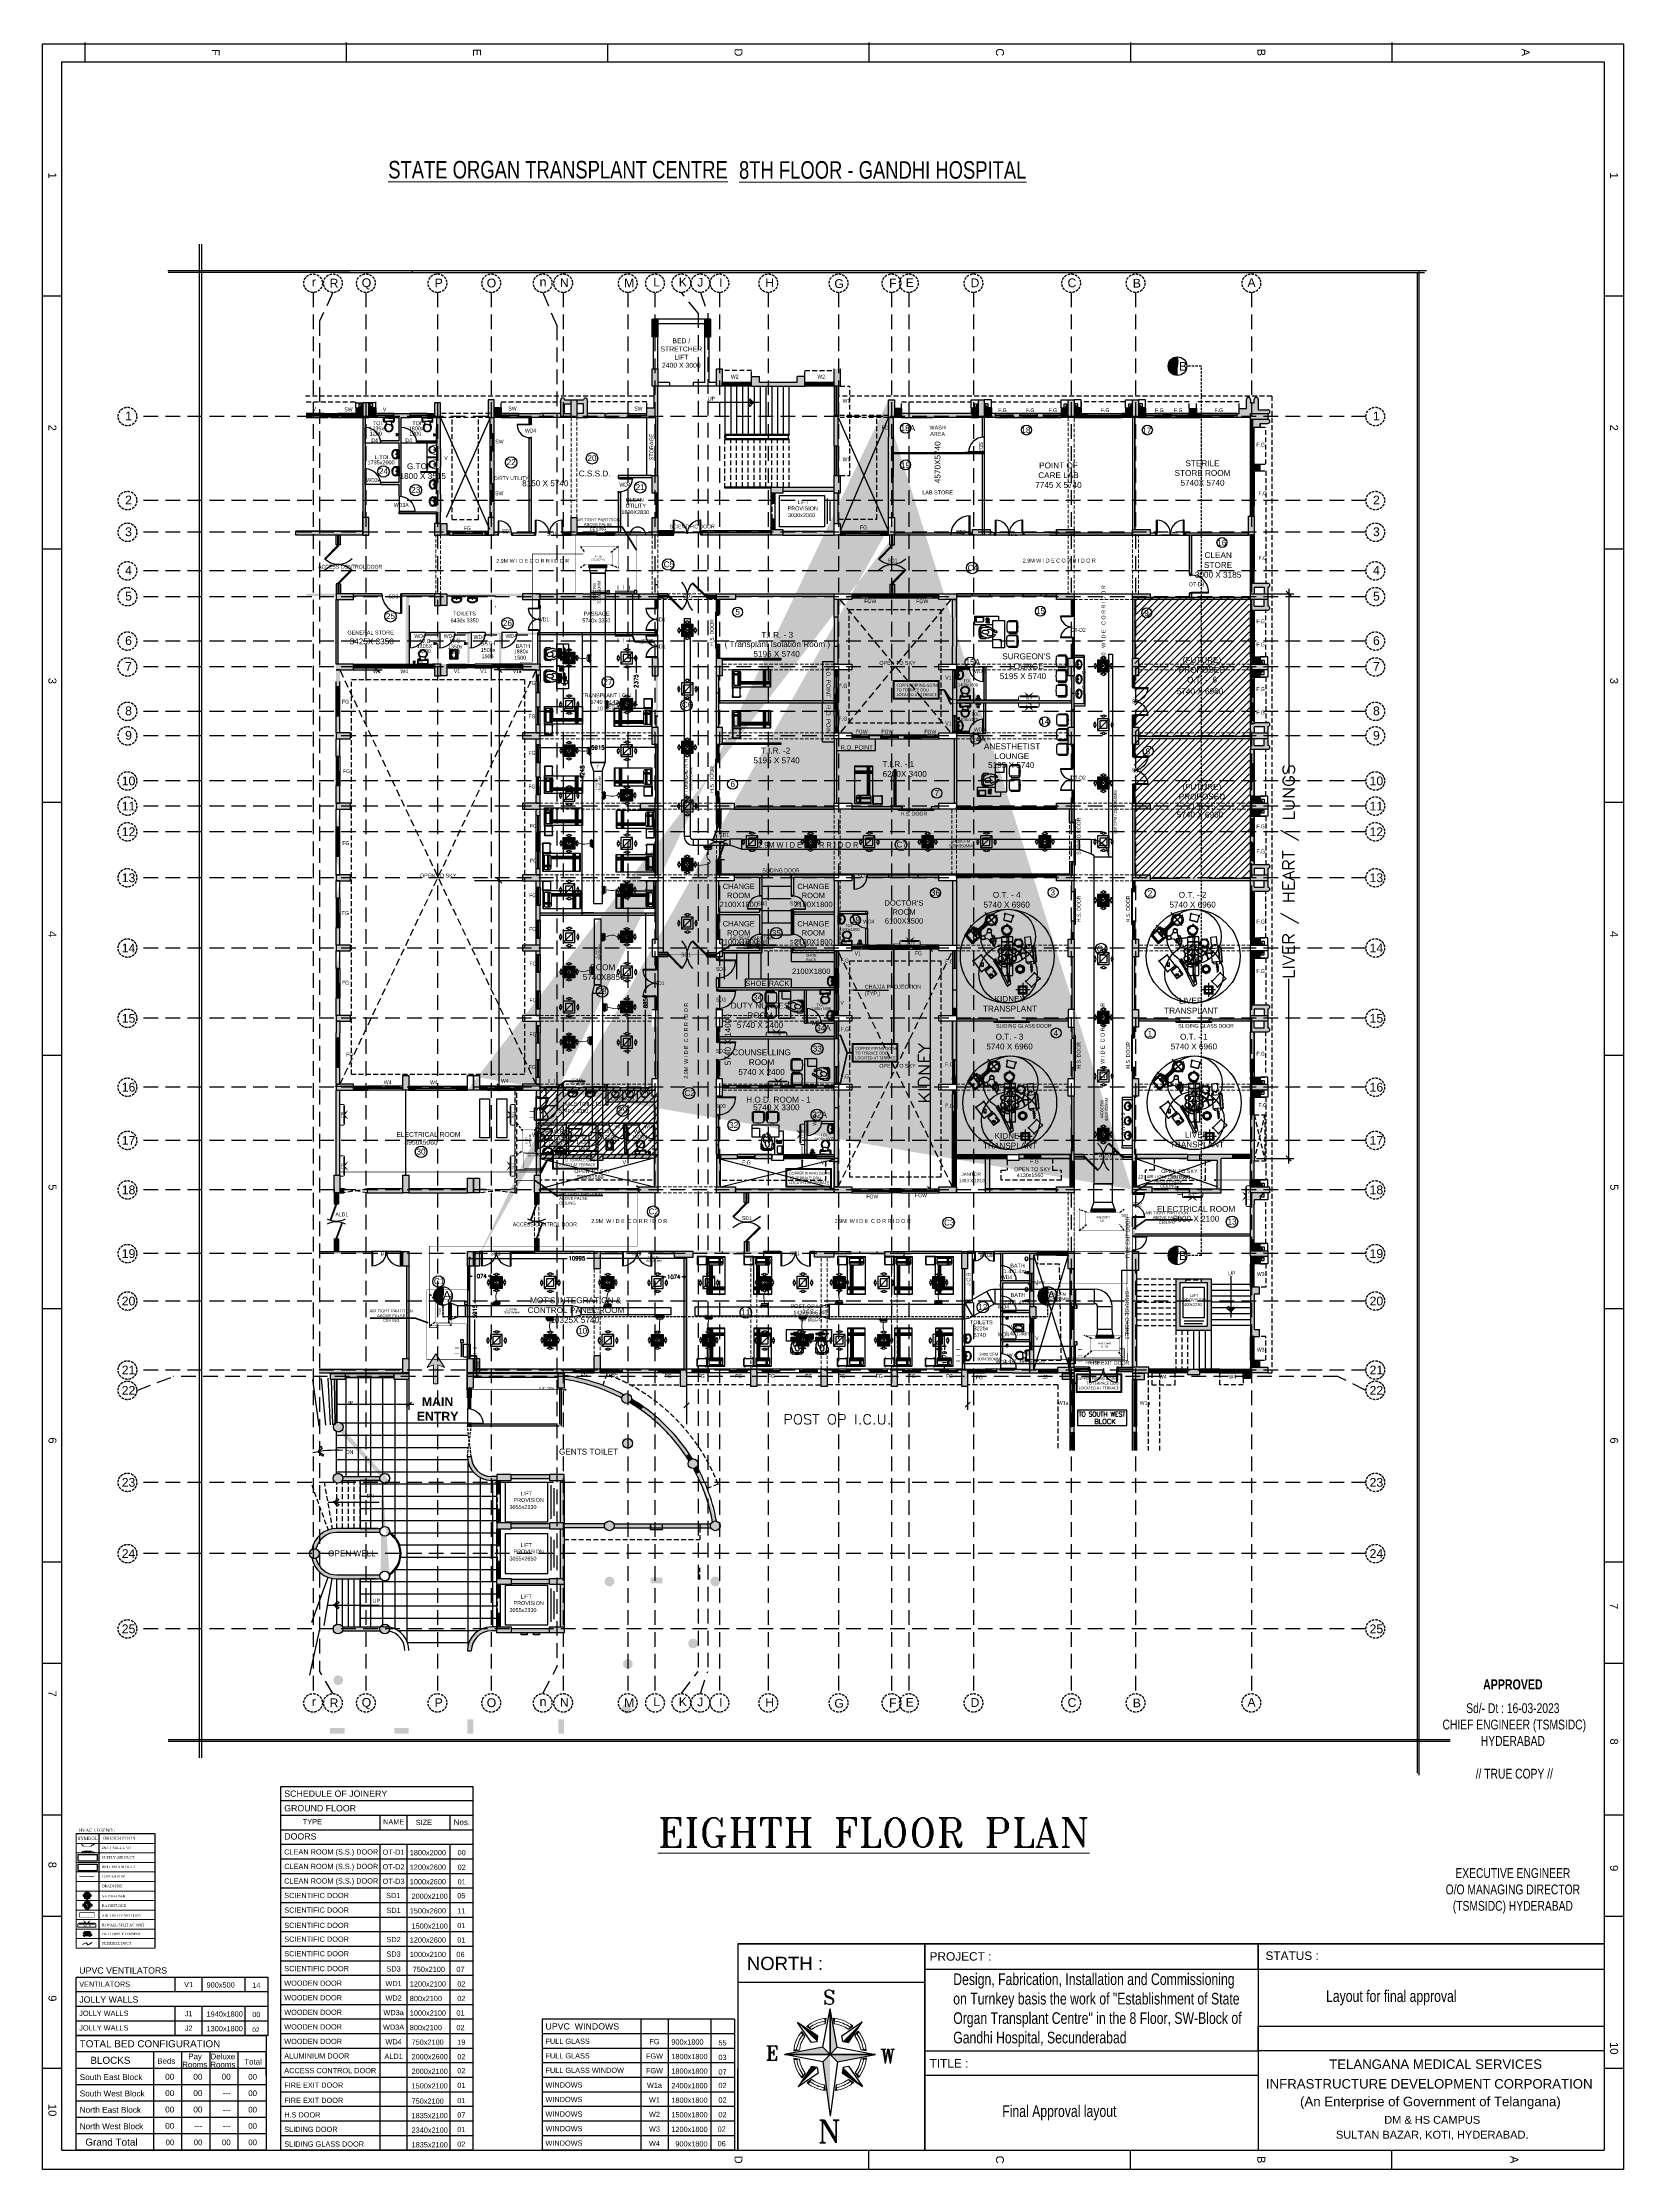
# Model space of a CAD drawing. Extents: x 11598203 to 11995143, y -3849975 to -3698974.
# Drawn here: x 11914155 to 11995143, y -3849975 to -3741011 of the extents above; entities that cross this region are included whole.
import ezdxf
from ezdxf.enums import TextEntityAlignment as Align

# ---------------------------------------------------------------- set-up
doc = ezdxf.new("R2010")
doc.units = 0
doc.header["$MEASUREMENT"] = 0
doc.header["$PDMODE"] = 35
for name, pattern in [('Center', [8, 4, -2, 0, -2]), ('DASHED', [0.75, 0.5, -0.25]), ('DASHED2', [0.375, 0.25, -0.125]), ('HIDDEN', [0.375, 0.25, -0.125])]:
    doc.linetypes.add(name, pattern=pattern)
doc.layers.get('0').update_dxf_attribs({"linetype": 'CONTINUOUS'})
doc.layers.get('Defpoints').update_dxf_attribs({"linetype": 'CONTINUOUS'})
for name, color, linetype, lineweight in [('A-FIXT', 1, 'CONTINUOUS', 5), ('D-W', 30, 'CONTINUOUS', 13), ('funiture', 30, 'CONTINUOUS', 9), ('HTL-AC UNIT', 5, 'CONTINUOUS', 25), ('HVAC 3RD TYPICAL FLOOR$0$M-HVAC-RA DUCT', 1, 'CONTINUOUS', 0), ('M-HAVC SUPPLY DIFF', 122, 'CONTINUOUS', 20), ('M-HVAC-FLEXIBLE', 30, 'CONTINUOUS', 18), ('M-HVAC-SA-DIFF', 122, 'CONTINUOUS', 25), ('M_HVAC_BUTTERFLY _DAMPER', 5, 'CONTINUOUS', 0), ('MEP_HVAC_BUTTERFLY _DAMPER', 5, 'CONTINUOUS', 0), ('MEP_HVAC_FLEXIBLE_DUCT', 30, 'CONTINUOUS', 18), ('MEP_HVAC_TEXT', 7, 'CONTINUOUS', 0), ('Sprinkler Pipe', 1, 'CONTINUOUS', 0), ('title', 7, 'CONTINUOUS', 0)]:
    doc.layers.add(name, color=color, linetype=linetype, lineweight=lineweight)
for name, color, linetype in [('BEAM', 8, 'CONTINUOUS'), ('DOOR', 31, 'CONTINUOUS'), ('ELE-MIRROR LIGHT', 1, 'CONTINUOUS'), ('FURNITURE', 8, 'CONTINUOUS'), ('GRID LINES', 9, 'CONTINUOUS'), ('HATCH', 7, 'CONTINUOUS'), ('HS', 7, 'CONTINUOUS'), ('M-HVAC RETURN DIFF', 6, 'CONTINUOUS'), ('MEP_HI_WALL_UNIT_1.5TR', 1, 'CONTINUOUS'), ('MEP_HI_WALL_UNIT_2TR', 3, 'CONTINUOUS'), ('MEP_HVAC_AIR_TIGHT_PARTITION', 21, 'CONTINUOUS'), ('MEP_HVAC_COPPER_PIPE', 5, 'CONTINUOUS'), ('MEP_HVAC_FIRE DAMPER', 40, 'CONTINUOUS'), ('MEP_HVAC_RA_DIFFUSER', 6, 'CONTINUOUS'), ('MEP_HVAC_RA_DUCT', 1, 'CONTINUOUS'), ('MEP_HVAC_SA_DIFFUSER', 5, 'CONTINUOUS'), ('MEP_HVAC_SA_DUCT', 3, 'CONTINUOUS'), ('MHV-SADUCT', 90, 'CONTINUOUS'), ('SECTION', 8, 'CONTINUOUS'), ('SITE', 3, 'CONTINUOUS'), ('TEXT', 7, 'CONTINUOUS')]:
    doc.layers.add(name, color=color, linetype=linetype)
doc.styles.add('ARI', font='arial.ttf')
doc.styles.add('ARIAL', font='arial.ttf', dxfattribs={"width": 0.75})
doc.styles.add('DT', font='romans.shx')
doc.styles.add('RD', font='ROMAND')
doc.styles.add('ROMANS', font='arial.ttf')
doc.styles.add('ROMANT', font='romant.shx')
doc.styles.add('RT', font='romant.shx')
doc.styles.get("Standard").update_dxf_attribs({"font": 'arial.ttf'})
doc.dimstyles.get("Standard").update_dxf_attribs({"dimscale": 0.7, "dimtxt": 300, "dimasz": 150, "dimexe": 200, "dimexo": 200, "dimgap": 0.25, "dimtad": 3, "dimlfac": 0.001, "dimzin": 0, "dimdsep": 46, "dimtxsty": 'Standard', "dimblk": 'ARCHTICK', "dimcen": 0.09, "dimdle": 200, "dimclrd": 256, "dimclre": 256, "dimclrt": 6, "dimadec": 0, "dimazin": 0, "dimtfac": 1, "dimtofl": 0, "dimtmove": 0, "dimatfit": 3, "dimfxl": 1, "dimtolj": 1, "dimtzin": 0, "dimarcsym": 0})
pattern_1 = [(45, (-11635483.24791, 3804628.85889), (-0.0883883476483, 0.0883883476483), [])]
pattern_2 = [(45, (-10893295.24791, 3611172.9636), (-0.0883883476483, 0.0883883476483), [])]

# ---------------------------------------------------------------- blocks, each defined once
blk = doc.blocks.new('A$C1AD463CB')
at = {"layer": 'DOOR'}
for p, q in [((-35, 705), (-705, 705)), ((-705, 705), (-705, 670)), ((-35, 670), (-705, 670)), ((-35, 705), (-35, 750)), ((-35, 750), (65, 750)), ((0, 705), (-35, 705)), ((-35, 705), (-35, 670)), ((0, 690), (0, 705)), ((50, 690), (0, 690)), ((50, 690), (50, 692)), ((65, 705), (62, 705)), ((65, 750), (65, 705)), ((-35, -670), (-705, -670)), ((-705, -705), (-705, -670)), ((-35, -705), (-705, -705)), ((-35, -705), (-35, -670)), ((0, -705), (-35, -705)), ((-35, -705), (-35, -750)), ((-35, -750), (65, -750)), ((0, -690), (0, -705)), ((50, -690), (0, -690)), ((50, -690), (50, -692)), ((65, -705), (62, -705)), ((65, -750), (65, -705))]:
    blk.add_line(p, q, dxfattribs=at)
at = {"layer": 'DOOR', "color": 145}
for centre, start, end in [((0, 705), 180, 270), ((0, -705), 90, 180)]:
    blk.add_arc(centre, 705, start, end, dxfattribs=at)
at = {"layer": 'DOOR'}
for centre, start, end in [((50, 705), 270, 0), ((50, -705), 0, 90)]:
    blk.add_arc(centre, 12.5, start, end, dxfattribs=at)
blk = doc.blocks.new('URINAL-01-PLAN')
at = {"color": 7}
blk.add_line((0, -240), (0, 240), dxfattribs=at)
blk.add_lwpolyline([(0, 240, -0.0613081), (159, 220, -0.0746389), (281, 169, -0.1069794), (371, 84, -0.1515369), (397, 0, -0.1515369), (371, -84, -0.1069794), (281, -169, -0.0746389), (159, -220, -0.0613081), (0, -240, -0.0613081)], format="xyb", dxfattribs=at)
for centre, radius in [((188, 0), 159), ((99, 0), 40)]:
    blk.add_circle(centre, radius, dxfattribs=at)
blk = doc.blocks.new('door-750')
for p, q in [((-750, 100), (-700, 100)), ((-700, 0), (-750, 0)), ((-700, 100), (-700, 0)), ((0, 100), (-50, 100)), ((-50, 100), (-50, 0)), ((-50, 0), (0, 0))]:
    blk.add_line(p, q)
at = {"color": 3}
blk.add_lwpolyline([(-75, 750), (-75, 100), (-50, 100), (-50, 750)], close=True, dxfattribs=at)
at = {"color": 8}
blk.add_arc((-50, 100), 650, 92.20423, 180, dxfattribs=at)
blk = doc.blocks.new('8TH FLOOR')
at = {"ltscale": 500}
for points in [[(-31550, 53980), (-31250, 53980), (-31250, 53080), (-31550, 53080)], [(-28850, 53080), (-28550, 53080), (-28550, 53980), (-28850, 53980)], [(-31250, 50550), (-31450, 50550), (-31450, 49450), (-31815, 49450), (-31815, 49150), (-31815, 48950), (-31365, 48950), (-31365, 45980), (-31250, 45980)], [(-23720, 50750), (-23720, 51050), (-24120, 51050), (-24120, 50750), (-26050, 50750), (-26050, 51050), (-26450, 51050), (-26450, 50750), (-26450, 50550), (-23720, 50550)], [(-47625, 49150), (-48370, 49150), (-48370, 48950), (-48140, 48950), (-48131, 48950), (-48016, 48950), (-48025, 48950), (-47625, 48950)], [(-46360, 49600, 0.4142136), (-46510, 49450), (-46725, 49450), (-46725, 49150), (-46725, 48950), (-46360, 48950), (-46360, 48950)], [(-45695, 49150), (-45695, 49450), (-45910, 49450, 0.4142136), (-46060, 49600), (-46060, 48950), (-45695, 48950)], [(-43960, 49150), (-44795, 49150), (-44795, 48950), (-44510, 48950), (-44510, 47750), (-45445, 47750), (-45445, 47635), (-44510, 47635), (-44510, 45635), (-45445, 45635), (-45445, 45520), (-44510, 45520), (-44510, 44920), (-44395, 44920), (-44395, 48950), (-43960, 48950)], [(-43060, 49150), (-42695, 49150), (-42695, 48950), (-43060, 48950)], [(-39275, 49150), (-39275, 49450), (-39640, 49450), (-39640, 48950), (-39275, 48950)], [(-34860, 49850, 0.9999454), (-35060, 49850), (-36030, 49850, 0.9999615), (-36230, 49850), (-36230, 49150), (-36230, 48950), (-35695, 48950), (-35695, 49150), (-36030, 49150), (-36030, 49650), (-35695, 49650), (-35695, 49700), (-35395, 49700), (-35395, 49650), (-35060, 49650), (-35060, 49150), (-35395, 49150), (-35395, 48950), (-34860, 48950), (-34860, 49150)], [(-22020, 49050), (-22220, 49050), (-22220, 47482), (-22020, 47482)], [(-18770, 49150), (-18770, 49420), (-19135, 49420), (-19135, 48950), (-18770, 48950)], [(-16293, 49150), (-18770, 49150), (-18770, 48950), (-16293, 48950)], [(-14832, 49600, 0.4142136), (-14982, 49450), (-15197, 49450), (-15197, 49150), (-15197, 48950), (-14832, 48950)], [(-14167, 49450), (-14382, 49450, 0.4142136), (-14533, 49600), (-14533, 48950), (-14167, 48950), (-14167, 49150)], [(-10230, 49600, 0.4142136), (-10380, 49450), (-10595, 49450), (-10595, 49150), (-10595, 48950), (-10230, 48950)], [(-9565, 49450), (-9780, 49450, 0.4142136), (-9930, 49600), (-9930, 48950), (-9330, 48950), (-9330, 49150), (-9565, 49150)], [(-6930, 49600, 0.4142136), (-7080, 49450), (-7295, 49450), (-7295, 49150), (-7463, 49150), (-7463, 48950), (-6930, 48950)], [(-6265, 49150), (-6265, 49450), (-6480, 49450, 0.4142136), (-6630, 49600), (-6630, 48950), (-6265, 48950)], [(-5365, 49070), (-5365, 49150), (-4982, 49150), (-4982, 49070), (-4982, 49030), (-4982, 48950), (-5365, 48950), (-5365, 49030)], [(-4030, 48950), (-4030, 49150), (-4082, 49150), (-4082, 49070), (-4082, 49030), (-4082, 48950), (-4030, 48950)], [(-3465, 49150), (-3665, 49150), (-3665, 49420), (-4030, 49420), (-4030, 49150), (-4030, 48950), (-3465, 48950)], [(-46245, 48950), (-46360, 48950), (-46360, 43820), (-46245, 43820)], [(-42597, 44120), (-42597, 44005), (-42595, 44005), (-42595, 43520), (-42395, 43520), (-42395, 48950), (-42595, 48950)], [(-43595, 47750), (-42595, 47750), (-42595, 47635), (-43595, 47635)], [(-700, 46555), (-700, 46660), (-780, 46660), (-820, 46660), (-900, 46660), (-900, 46555)], [(-400, 46555), (-700, 46555), (-900, 46555), (-900, 46220), (-700, 46220), (-400, 46220)], [(-31250, 45080), (-31365, 45080), (-31365, 43820), (-31250, 43820)], [(-25250, 45080), (-25450, 45080), (-25450, 44550), (-25250, 44550)], [(-22220, 45380), (-24850, 45380), (-24850, 45180), (-22220, 45180)], [(-22020, 45080), (-22220, 45080), (-22220, 43520), (-22020, 43520)], [(-44510, 44120), (-42595, 44120), (-42595, 44020), (-44510, 44020)], [(-25250, 43750), (-25450, 43750), (-25450, 43220), (-25250, 43220)], [(-700, 43898), (-700, 44000), (-780, 44000), (-820, 44000), (-900, 44000), (-900, 43898)], [(-49803, 43120), (-46360, 43120), (-46360, 42920), (-49803, 42920)], [(-41905, 43120), (-42070, 43120), (-42070, 42920), (-41905, 42920)], [(-39940, 43120), (-40105, 43120), (-40105, 42920), (-39940, 42920)], [(-36069, 43035), (-36069, 42920), (-35695, 42920), (-35695, 43035)], [(-34380, 43035), (-35395, 43035), (-35395, 42920), (-34380, 42920)], [(-30500, 43150), (-31250, 43150), (-31250, 42920), (-30500, 42920)], [(-29000, 43150), (-25450, 43150), (-25450, 42920), (-29000, 42920)], [(-22220, 43120), (-24850, 43120), (-24850, 42920), (-22620, 42920), (-22220, 42920)], [(-21635, 43120), (-21920, 43120), (-21920, 42920), (-21635, 42920)], [(-19435, 43120), (-19835, 43120), (-19835, 42920), (-19435, 42920)], [(-15132, 43035), (-15247, 43035), (-15247, 42920), (-15132, 42920)], [(-900, 40455), (-700, 40455), (0, 40455, 0.0000022), (0, 40455, -0.884442), (24, 40258, -0.0613214), (0, 40255), (0, 39285, -1), (0, 39085), (-700, 39085), (-900, 39085), (-900, 39620), (-700, 39620), (-700, 39285), (-200, 39285), (-200, 39620), (-150, 39620), (-150, 39920), (-200, 39920), (-200, 40255), (-700, 40255), (-700, 39920), (-900, 39920)], [(-49259, 39920), (-47740, 39920), (-47740, 39805), (-49259, 39805)], [(-47740, 39620), (-47625, 39620), (-47625, 36320), (-47740, 36320)], [(-46840, 39920), (-45389, 39920), (-45389, 39805), (-46840, 39805)], [(-44389, 39919), (-42695, 39919), (-42695, 39805), (-44389, 39805)], [(-44177, 39805), (-44177, 36320), (-43977, 36320), (-43977, 39805)], [(-37396, 39620), (-37281, 39620), (-37281, 39205), (-37396, 39205)], [(-37280, 39920), (-37280, 39620), (-36397, 39620), (-35498, 39620), (-32228, 39620), (-32228, 39920), (-33128, 39920), (-34190, 39920), (-35090, 39920), (-36380, 39920), (-37280, 39920)], [(-31365, 39620), (-31250, 39620), (-31250, 39205), (-31365, 39205)], [(-28135, 39620), (-28250, 39620), (-28250, 38815), (-28135, 38815)], [(-22220, 39920), (-27272, 39920), (-27272, 39805), (-22220, 39805)], [(-18660, 39920), (-19520, 39920), (-19520, 39720), (-18660, 39720)], [(-10045, 39620), (-9930, 39620), (-9930, 38815), (-10045, 38815)], [(-6815, 39620), (-6930, 39620), (-6930, 36620), (-6815, 36620)], [(-900, 39735), (-6030, 39735), (-6030, 39620), (-900, 39620)], [(-42572, 37820), (-43177, 37820), (-43177, 37935), (-42457, 37935), (-42457, 36320), (-42572, 36320)], [(-41558, 37935), (-40893, 37935), (-40893, 36320), (-41008, 36320), (-41008, 37820), (-41558, 37820)], [(-37395, 37820), (-38470, 37820), (-38470, 37935), (-37280, 37935), (-37280, 36320), (-37395, 36320)], [(-37396, 37782), (-37396, 37782), (-37281, 37782), (-37281, 38005), (-37396, 38005)], [(-37280, 37936), (-37395, 37936), (-37395, 36320), (-37280, 36320)], [(-37395, 37936), (-31367, 37936), (-31367, 37817), (-37395, 37817)], [(-37395, 37820), (-37395, 37820), (-37395, 37935), (-37280, 37935), (-37280, 36320), (-37395, 36320)], [(-31365, 37782), (-31365, 37782), (-31250, 37782), (-31250, 38005), (-31365, 38005)], [(-28135, 37315), (-28250, 37315), (-28250, 36620), (-28135, 36620)], [(-10045, 37615), (-9930, 37615), (-9930, 36620), (-10045, 36620)], [(-46210, 36320), (-46840, 36320), (-46840, 36120), (-46210, 36120)], [(-44810, 36320), (-45310, 36320), (-45310, 36120), (-44810, 36120)], [(-41980, 36320), (-42070, 36320), (-42070, 36120), (-41980, 36120)], [(-41080, 36320), (-40625, 36320), (-40625, 36120), (-41080, 36120)], [(-39080, 36320), (-39725, 36320), (-39725, 36120), (-39080, 36120)], [(-31330, 36618), (-31250, 36618), (-31250, 36654), (-31330, 36654)], [(-900, 36871), (-820, 36871), (-780, 36871), (-700, 36871), (-700, 36685), (-900, 36685)], [(-400, 36470), (-400, 36685), (-700, 36685), (-900, 36685), (-900, 36320), (-250, 36320, 0.4142136)], [(-400, 35835, 0.3689294), (-250, 36020), (-900, 36020), (-900, 35655), (-700, 35655), (-400, 35655)], [(-31365, 33655), (-31365, 33090), (-31250, 33090), (-31250, 35720), (-31365, 35720)], [(-28135, 35720), (-28250, 35720), (-28250, 33090), (-28135, 33090)], [(-15960, 35120), (-16160, 35120), (-16160, 33690), (-15960, 33690)], [(-10045, 35720), (-9930, 35720), (-9930, 33090), (-10045, 33090)], [(-6815, 35720), (-6930, 35720), (-6930, 35155), (-6815, 35155)], [(-22220, 34455), (-28135, 34455), (-28135, 34340), (-22220, 34340)], [(-10045, 34455), (-15960, 34455), (-15960, 34340), (-10045, 34340)], [(-15310, 32870), (-15960, 32870), (-16160, 32870), (-16160, 32755), (-15960, 32755), (-15310, 32755)], [(-6815, 33655), (-6930, 33655), (-6930, 33090), (-6815, 33090)], [(-900, 33325), (-700, 33325), (0, 33325, 0.0000053), (0, 33325, -0.884442), (24, 33128, -0.0613214), (0, 33125), (0, 32155, -1), (0, 31955), (-700, 31955), (-900, 31955), (-900, 32490), (-700, 32490), (-700, 32155), (-200, 32155), (-200, 32490), (-150, 32490), (-150, 32790), (-200, 32790), (-200, 33125), (-700, 33125), (-700, 32790), (-900, 32790)], [(-28135, 32190), (-28250, 32190), (-28250, 31290), (-28135, 31290)], [(-22105, 32490), (-22220, 32490), (-22220, 29190), (-22105, 29190)], [(-15960, 32490), (-16075, 32490), (-16075, 29190), (-15960, 29190)], [(-10045, 32190), (-9930, 32190), (-9930, 30990), (-10045, 30990)], [(-6815, 32190), (-6930, 32190), (-6930, 31625), (-6815, 31625)], [(-900, 32605), (-6630, 32605), (-6630, 32490), (-900, 32490)], [(-28135, 29790), (-28250, 29790), (-28250, 29190), (-28135, 29190)], [(-10045, 29790), (-9930, 29790), (-9930, 29190), (-10045, 29190)], [(-6815, 30125), (-6930, 30125), (-6930, 29190), (-6815, 29190)], [(-400, 29555), (-700, 29555), (-900, 29555), (-900, 29190), (-250, 29190, 0.4142136), (-400, 29340)], [(-28020, 28890), (-28250, 28890), (-28250, 28105), (-28020, 28105)], [(-22220, 29005), (-27350, 29005), (-27350, 28890), (-22220, 28890)], [(-18744, 29005), (-21320, 29005), (-21320, 28890), (-18744, 28890)], [(-6815, 28890), (-6930, 28890), (-6930, 25520), (-6815, 25520)], [(-400, 28740, 0.4142136), (-250, 28890), (-900, 28890), (-900, 28525), (-700, 28525), (-400, 28525)], [(-28020, 26305), (-28250, 26305), (-28250, 25520), (-28020, 25520)], [(-28135, 25220), (-28250, 25220), (-28250, 23490), (-28135, 23490), (-26042, 23490), (-26042, 22505), (-25927, 22505), (-25927, 23720), (-26042, 23720), (-26042, 23605), (-28135, 23605)], [(-25927, 25520), (-27350, 25520), (-27350, 25405), (-26042, 25405), (-26042, 24470), (-25927, 24470)], [(-22220, 25520), (-24427, 25520), (-24427, 24470), (-24312, 24470), (-24312, 25405), (-22220, 25405)], [(-22020, 25220), (-22220, 25220), (-22220, 21920), (-22020, 21920)], [(-6815, 25220), (-6930, 25220), (-6930, 24655), (-6815, 24655)], [(-900, 26055), (-700, 26055), (0, 26055), (0, 26055, -0.884442), (24, 25858, -0.0613214), (0, 25855), (0, 24885, -1), (0, 24685), (-700, 24685), (-900, 24685), (-900, 25220), (-700, 25220), (-700, 24885), (-200, 24885), (-200, 25220), (-150, 25220), (-150, 25520), (-200, 25520), (-200, 25855), (-700, 25855), (-700, 25520), (-900, 25520)], [(-28135, 23490), (-28250, 23490), (-28250, 22582), (-28135, 22582)], [(-24312, 23720), (-24427, 23720), (-24427, 22505), (-24312, 22505)], [(-22220, 23605), (-24312, 23605), (-24312, 23490), (-22220, 23490)], [(-6815, 23155), (-6930, 23155), (-6930, 22220), (-6815, 22220)], [(-28135, 22590), (-28250, 22590), (-28250, 22220), (-28135, 22220)], [(-9930, 22590), (-10045, 22590), (-10045, 22220), (-9930, 22220)], [(-25927, 21755), (-26042, 21755), (-26042, 21640), (-27950, 21640), (-27950, 21525), (-25927, 21525)], [(-24427, 21525), (-24312, 21525), (-24312, 21755), (-24427, 21755)], [(-22220, 21620), (-22220, 21640), (-24312, 21640), (-24312, 21525), (-22220, 21525)], [(-22020, 20720), (-22220, 20720), (-22220, 19455), (-22020, 19455)], [(-15960, 20720), (-16160, 20720), (-16160, 18720), (-15960, 18720)], [(-9930, 18620), (-10045, 18620), (-10045, 21320), (-9930, 21320)], [(-6815, 21320), (-6930, 21320), (-6930, 18620), (-6815, 18620)], [(-22220, 19750), (-28250, 19750), (-28250, 19635), (-22220, 19635)], [(-22020, 18555), (-22220, 18555), (-22220, 18320), (-22020, 18320)], [(-15960, 18720), (-16160, 18720), (-16160, 18320), (-15960, 18320)], [(-28135, 17720), (-28250, 17720), (-28250, 17005), (-28135, 17005)], [(-6815, 17720), (-6930, 17720), (-6930, 17155), (-6815, 17155)], [(-22220, 17235), (-28135, 17235), (-28135, 17120), (-22220, 17120)], [(-22020, 17120), (-22220, 17120), (-22220, 15690), (-22020, 15690)], [(-28135, 16005), (-28250, 16005), (-28250, 15090), (-28135, 15090)], [(-6815, 15655), (-6930, 15655), (-6930, 15090), (-6815, 15090)], [(-47540, 14490), (-47740, 14490), (-47740, 10130), (-47540, 10130)], [(-46110, 14690), (-46840, 14690), (-46840, 14490), (-46110, 14490)], [(-43693, 14490), (-43693, 14570), (-43693, 14610), (-43693, 14690), (-44010, 14690), (-44010, 14490)], [(-41010, 14690), (-41593, 14690), (-41593, 14490), (-41010, 14490)], [(-38180, 14690), (-38585, 14690), (-38585, 14490), (-38180, 14490)], [(-31250, 14148), (-31450, 14148), (-31450, 14190), (-31250, 14190)], [(-31250, 14190), (-31450, 14190), (-31450, 12805), (-31250, 12805)], [(-22220, 14720), (-25620, 14720), (-25620, 14605), (-22220, 14605)], [(-22020, 14490), (-22220, 14490), (-22220, 11450), (-22220, 11190), (-22220, 10990), (-22220, 10830), (-22020, 10830)], [(-9930, 14190), (-10045, 14190), (-10045, 11190), (-10130, 11190), (-10130, 10989), (-10130, 10830), (-9930, 10830)], [(-6815, 14190), (-6930, 14190), (-6930, 10830), (-6730, 10830), (-6730, 11038), (-6730, 11190), (-6815, 11190)], [(-250, 14490), (-900, 14490), (-900, 14125), (-700, 14125), (-400, 14125), (-400, 14340, 0.4142136)], [(-700, 13225), (-900, 13225), (-900, 9895), (-700, 9895)], [(-33770, 12805), (-34435, 12805), (-34435, 11190), (-34320, 11190), (-34320, 12690), (-33770, 12690)], [(-31450, 12948), (-31450, 11190), (-31250, 11190), (-31250, 12948)], [(-10045, 12189), (-9930, 12189), (-9930, 11359), (-10045, 11359)], [(-31250, 11190), (-31450, 11190), (-31450, 10990), (-31450, 9530), (-31250, 9530)], [(-28050, 10990), (-28250, 10990), (-28250, 9530), (-28050, 9530)], [(-23120, 11190), (-23920, 11190), (-23920, 10990), (-23120, 10990)], [(-22020, 10990), (-22220, 10990), (-22220, 9530), (-22020, 9530)], [(-14460, 10990), (-14260, 10990), (-14260, 9430), (-14460, 9430)], [(-12507, 10990), (-11607, 10990), (-11607, 11190), (-12507, 11190)], [(-1800, 11190), (-3500, 11190), (-3500, 10890), (-2600, 10890), (-2600, 9430), (-2400, 9430), (-2400, 10990), (-1800, 10990)], [(-1798, 11190), (-900, 11190), (-900, 10990), (-1798, 10990)], [(-10130, 10830), (-9930, 10830), (-9930, 9530), (-10130, 9530)], [(-400, 9895), (-700, 9895), (-900, 9895), (-900, 9530), (-250, 9530, 0.4142136), (-400, 9680)], [(-47610, 9230), (-47840, 9230), (-47840, 8665), (-47610, 8665)], [(-47340, 9430), (-47540, 9430), (-47540, 9230), (-47340, 9230)], [(-44310, 9430), (-46140, 9430), (-46140, 9230), (-44310, 9230)], [(-41010, 9430), (-44010, 9430), (-44010, 9230), (-41010, 9230)], [(-37350, 9230), (-37580, 9230), (-37580, 8665), (-37350, 8665)], [(-37280, 9430), (-32228, 9430), (-32228, 9230), (-37280, 9230)], [(-27272, 9430), (-22220, 9430), (-22220, 9230), (-27272, 9230)], [(-18800, 9430), (-19380, 9430), (-19380, 9230), (-18800, 9230)], [(-14460, 9430), (-10830, 9430), (-10830, 9230), (-14460, 9230)], [(-2400, 9430), (-5952, 9430), (-5952, 9230), (-2400, 9230)], [(-400, 9080, 0.4142136), (-250, 9230), (-900, 9230), (-900, 6847), (-700, 6847), (-700, 8865), (-400, 8865)], [(-47610, 6865), (-47840, 6865), (-47840, 6230), (-47610, 6230)], [(-37350, 6865), (-37580, 6865), (-37580, 6230), (-37350, 6230)], [(-6815, 7130), (-900, 7130), (-900, 7030), (-6815, 7030)], [(-400, 6630), (-700, 6630), (-700, 6847), (-900, 6847), (-900, 6265), (-250, 6265, 0.4142136), (-400, 6415)], [(-44010, 5480), (-44125, 5480), (-44125, 750), (-44010, 750)], [(-40895, 5480), (-41010, 5480), (-41010, 4200), (-40895, 4200)], [(-15030, 6230), (-15385, 6230), (-15385, 6115), (-15030, 6115)], [(-13705, 5515), (-13647, 5513), (-13590, 5507), (-13590, 6115), (-12190, 6115), (-12190, 5830), (-11990, 5830), (-11990, 6030), (-11810, 6030), (-11810, 6230), (-14030, 6230), (-14030, 6115), (-13705, 6115)], [(-11810, 6230), (-10830, 6230), (-10830, 6030), (-11810, 6030)], [(-10230, 6230), (-10830, 6230), (-10830, 6030), (-10230, 6030)], [(-250, 5965), (-900, 5965), (-900, 5600), (-700, 5600), (-400, 5600), (-400, 5815, 0.4142136)], [(-15535, 5330), (-15650, 5330), (-15650, 200), (-15535, 200)], [(-10130, 5330), (-9930, 5330), (-9930, 3390), (-10130, 3390)], [(-6730, 5252), (-6930, 5252), (-6930, 300), (-6730, 300)], [(-2915, 4830), (-3400, 4830), (-3400, 4630), (-3115, 4630), (-3115, 2400), (-4515, 2400), (-4515, 4630), (-4200, 4630), (-4200, 4830), (-4715, 4830), (-4715, 2200), (-2915, 2200)], [(-430, 4400), (-700, 4400), (-900, 4400), (-900, 1865), (-700, 1865), (-430, 1865), (-430, 2230), (-700, 2230), (-700, 4035), (-430, 4035)], [(-41010, 2200), (-40895, 2200), (-40895, 4200), (-41010, 4200)], [(-9930, 3390), (-10130, 3390), (-10130, 2240), (-9930, 2240)], [(-40895, 2200), (-41010, 2200), (-41010, 750), (-40895, 750)], [(-12190, 3200), (-13705, 3200), (-13705, 2585), (-13590, 2585), (-13590, 3085), (-12190, 3085)], [(-9930, 2240), (-10130, 2240), (-10130, 300), (-9930, 300)], [(-44310, 200), (-48605, 200), (-48605, 0), (-44310, 0)], [(-35582, 200), (-40385, 200), (-40385, 0), (-35582, 0)], [(-5952, 200), (-6102, 200), (-6102, 0), (-5952, 0)], [(-4100, 200), (-4752, 200), (-4752, 0), (-4100, 0)], [(-2465, 200), (-3500, 200), (-3500, 0), (-2465, 0)], [(-900, 0), (-900, 200), (-1265, 200), (-1265, 0), (-1265, -270), (-900, -270)], [(-430, 665), (-700, 665), (-900, 665), (-900, 300), (-430, 300)], [(-44760, -25), (-47265, -25), (-47265, -225), (-44760, -225)], [(-40810, -775), (-41010, -775), (-41010, -1817), (-40810, -1817)], [(-40809, -2625), (-40809, -2725), (-36199, -2725), (-36199, -775), (-36299, -775), (-36299, -2625)], [(-36355, -25), (-40710, -25), (-40710, -225), (-36355, -225)], [(-36055, -328), (-36055, -127, -0.0555811), (-34075, -628, -0.0245595), (-33245, -988, -0.0073244), (-33004, -1110, 0.2087301), (-33100, -1286, 0.0075537), (-33343, -1162, 0.0791794)], [(-32603, -1336, -0.2087301), (-32703, -1509, -0.0188944), (-32131, -1879), (-31988, -1736, 0.0199104)], [(-30687, -3144, -0.0389322), (-29820, -4245), (-29654, -4134, 0.0389322), (-30540, -3008, 0.0524246), (-31988, -1736), (-32131, -1879, -0.0533739)], [(-41010, -2725), (-40809, -2725), (-40809, -2577), (-41010, -2577)], [(-39510, -5300), (-39780, -5300, -0.4142136), (-40810, -4270), (-41010, -4270, 0.4142136), (-39780, -5500), (-39510, -5500)], [(-29654, -4134), (-29820, -4245, -0.0086111), (-29652, -4506, -0.2087301), (-29481, -4403, 0.0086801)], [(-45469, -5300), (-47411, -5300, -0.1032437), (-47390, -5400, -0.1032437), (-47411, -5500), (-45469, -5500, -0.1032437), (-45490, -5400, -0.1032437)], [(-36805, -5200), (-38760, -5200), (-38760, -5400), (-36805, -5400)], [(-29248, -4801, -0.2087301), (-29422, -4900, -0.0086111), (-29277, -5174), (-29098, -5083, 0.0086801)], [(-39310, -5500), (-39510, -5500), (-39510, -6190), (-39310, -6190)], [(-36055, -5500), (-36255, -5500), (-36255, -7680), (-36055, -7680)], [(-39310, -6990), (-39510, -6990), (-39510, -7680), (-39310, -7680)], [(-45455, -7988, 0.0468681), (-45695, -7965), (-47705, -7965, 0.36664), (-48977, -9043, -0.220631), (-48769, -9017, -0.3510982), (-47705, -8165), (-45695, -8165, -0.0498663), (-45480, -8187, -0.0727197), (-45490, -8115, -0.1345177)], [(-39310, -7980), (-39510, -7980), (-39510, -8855), (-39310, -8855)], [(-36805, -7730), (-38760, -7730), (-38760, -7930), (-36805, -7930)], [(-36055, -7980), (-36255, -7980), (-36255, -10530), (-36055, -10530)], [(-33962, -7730), (-36055, -7730), (-36055, -7930), (-33962, -7930, -0.1032437), (-33983, -7830, -0.1032437)], [(-33504, -7730), (-31624, -7730), (-31624, -7930), (-33504, -7930, 0.1032437), (-33483, -7830, 0.1032437), (-33504, -7730)], [(-28541, -7730), (-31024, -7730), (-31024, -7930), (-28541, -7930, -0.1032437), (-28562, -7830, -0.1032437)], [(-45490, -10395, -0.0727197), (-45480, -10323, -0.0498663), (-45695, -10345), (-47705, -10345, -0.3510982), (-48769, -9493, -0.220631), (-48977, -9467, 0.36664), (-47705, -10545), (-45695, -10545, 0.0468681), (-45455, -10522, -0.1345177)], [(-39310, -9655), (-39510, -9655), (-39510, -10530), (-39310, -10530)], [(-39310, -10830), (-39510, -10830), (-39510, -11520), (-39310, -11520)], [(-36805, -10580), (-38760, -10580), (-38760, -10780), (-36805, -10780)], [(-36055, -10830), (-36255, -10830), (-36255, -13010), (-36055, -13010)], [(-45490, -13110, -0.1032437), (-45469, -13010), (-47411, -13010, -0.1032437), (-47390, -13110, -0.1032437), (-47411, -13210), (-45469, -13210, -0.1032437)], [(-39510, -13210), (-39780, -13210, 0.4142136), (-40810, -14240), (-41010, -14240, -0.4142136), (-39780, -13010), (-39510, -13010)], [(-39310, -12320), (-39510, -12320), (-39510, -13010), (-39310, -13010)], [(-36805, -13110), (-38760, -13110), (-38760, -13310), (-36805, -13310)]]:
    blk.add_hatch(color=8, dxfattribs=at).paths.add_polyline_path(points)
h = blk.add_hatch(color=8, dxfattribs=at)
h.paths.add_polyline_path([(-13064, 49070), (-13064, 49030), (-13064, 48950), (-12831, 48950), (-12701, 48950), (-12701, 49150), (-13064, 49150)])
h.paths.add_polyline_path([(-11801, 49070), (-11801, 49030), (-11801, 48950), (-11495, 48950), (-11495, 49150), (-11801, 49150)])
h.paths.add_polyline_path([(-13964, 48950), (-13964, 49150), (-14167, 49150), (-14167, 48950)])
h = blk.add_hatch(color=8, dxfattribs=at)
edge = h.paths.add_edge_path()
edge.add_line((0, 48850), (-900, 48850))
edge.add_line((-900, 48850), (-900, 48460))
edge.add_line((-900, 48460), (-400, 48460))
edge.add_line((-400, 48460), (-400, 48650))
edge.add_line((-400, 48650), (0, 48650))
edge.add_arc((0, 48750), 100, 269.99988, 450.00012)
edge = h.paths.add_edge_path()
edge.add_line((-700, 49700), (-900, 49700))
edge.add_line((-900, 49700), (-900, 49880))
edge.add_arc((-1000, 49880), 100, 0, 180)
edge.add_line((-1100, 49880), (-1100, 49420))
edge.add_line((-1100, 49420), (-1465, 49420))
edge.add_line((-1465, 49420), (-1465, 49150))
edge.add_line((-1465, 49150), (-1586, 49150))
edge.add_line((-1586, 49150), (-1586, 48950))
edge.add_line((-1586, 48950), (-900, 48950))
edge.add_line((-900, 48950), (-900, 49150))
edge.add_line((-900, 49150), (0, 49150))
edge.add_arc((0, 49250), 100, 270, 450)
edge.add_line((0, 49350), (-500, 49350))
edge.add_line((-500, 49350), (-500, 49880))
edge.add_arc((-600, 49880), 100, 0.00003, 180.00441)
edge.add_line((-700, 49880), (-700, 49700))
h = blk.add_hatch(color=8, dxfattribs=at)
h.paths.add_polyline_path([(-820, 44900), (-780, 44900), (-700, 44900), (-700, 45150), (-780, 45150), (-820, 45150), (-900, 45150), (-900, 44900)])
h.paths.add_polyline_path([(-820, 46050), (-780, 46050), (-700, 46050), (-700, 46220), (-900, 46220), (-900, 46050)])
h = blk.add_hatch(color=8, dxfattribs=at)
h.paths.add_polyline_path([(-39848, 39920), (-39848, 39805), (-38180, 39805), (-38180, 39920)])
h.paths.add_polyline_path([(-39848, 39805), (-39848, 39920), (-42070, 39920), (-42070, 39805)])
h = blk.add_hatch(color=8, dxfattribs=at)
h.paths.add_polyline_path([(-820, 37771), (-780, 37771), (-700, 37771), (-700, 38064), (-780, 38064), (-820, 38064), (-900, 38064), (-900, 37771)])
h.paths.add_polyline_path([(-900, 38964), (-900, 39085), (-700, 39085), (-700, 38964), (-780, 38964), (-820, 38964)])
h = blk.add_hatch(color=8)
h.dxf.hatch_style = 1
h.paths.add_polyline_path([(-36234, 36685), (-36234, 36740), (-36360, 36740), (-36360, 36685)], flags=16)
h.paths.add_polyline_path([(-36281, 36896), (-36281, 37099), (-36355, 37099), (-36355, 36896)], flags=0)
h.paths.add_polyline_path([(-36233, 36767), (-36233, 37102), (-36255, 37102), (-36255, 36767)], flags=16)
h.paths.add_polyline_path([(-36213, 36666), (-36213, 37119), (-36383, 37119), (-36383, 36666)])
h.paths.add_polyline_path([(-36283, 36784), (-36310, 36784), (-36310, 36863), (-36283, 36863)], flags=0)
h.paths.add_polyline_path([(-36255, 37102), (-36233, 37102), (-36233, 36767), (-36255, 36767)], flags=0)
h.paths.add_polyline_path([(-36334, 36780), (-36354, 36780), (-36354, 36862), (-36334, 36862)], flags=16)
h.paths.add_polyline_path([(-36234, 36740), (-36234, 36685), (-36360, 36685), (-36360, 36740)], flags=0)
h.paths.add_polyline_path([(-36281, 36896), (-36355, 36896), (-36355, 37099), (-36281, 37099)], flags=16)
h.paths.add_polyline_path([(-36283, 36784), (-36283, 36863), (-36310, 36863), (-36310, 36784)], flags=16)
h = blk.add_hatch(color=8)
h.dxf.hatch_style = 1
h.set_gradient(color1=(209, 209, 209), color2=(191, 191, 191), one_color=1, tint=0.75, name='INVCYLINDER')
h.paths.add_polyline_path([(-36234, 36685), (-36234, 36740), (-36360, 36740), (-36360, 36685)])
h.paths.add_polyline_path([(-36281, 36896), (-36281, 37099), (-36355, 37099), (-36355, 36896)])
h.paths.add_polyline_path([(-36233, 36767), (-36233, 37102), (-36255, 37102), (-36255, 36767)])
h.paths.add_polyline_path([(-36283, 36784), (-36283, 36863), (-36310, 36863), (-36310, 36784)])
h.paths.add_polyline_path([(-36334, 36780), (-36334, 36862), (-36354, 36862), (-36354, 36780)])
h = blk.add_hatch(color=8)
h.dxf.hatch_style = 1
h.set_gradient(color1=(209, 209, 209), color2=(191, 191, 191), one_color=1, tint=0.75, name='INVCYLINDER')
h.paths.add_polyline_path([(-36074, 37135), (-36055, 37135), (-36055, 36649), (-36074, 36649)])
h = blk.add_hatch(color=8)
h.dxf.hatch_style = 1
h.paths.add_polyline_path([(-36017, 36649), (-36017, 37135), (-36055, 37135), (-36055, 36649)])
at = {"lineweight": -3, "ltscale": 500}
for points in [[(-42695, 36320), (-43910, 36320), (-43910, 36120), (-42695, 36120)], [(-15310, 36170), (-15960, 36170), (-15960, 36055), (-15310, 36055)], [(-11730, 25518), (-15960, 25518), (-15960, 25403), (-11730, 25403)]]:
    blk.add_hatch(color=8, dxfattribs=at).paths.add_polyline_path(points)
h = blk.add_hatch(color=8)
h.dxf.hatch_style = 1
edge = h.paths.add_edge_path()
edge.add_arc((-36317, 36609), 13.3, -0.74013, 49.46153, ccw=False)
edge.add_ellipse((-36316, 36627), major_axis=(-38, 0.5), ratio=0.504094, start_angle=468.56, end_angle=540)
edge.add_ellipse((-36290, 36627), major_axis=(-12, 0.2), ratio=0.321688, start_angle=0, end_angle=180, ccw=False)
edge.add_ellipse((-36290, 36627), major_axis=(-12, 0.2), ratio=0.321688, start_angle=180, end_angle=360, ccw=False)
edge.add_ellipse((-36316, 36627), major_axis=(-38, 0.5), ratio=0.504094, start_angle=540, end_angle=612.30135)
edge.add_arc((-36317, 36645), 13.2, 308.55279, 359.17477, ccw=False)
edge.add_spline(control_points=[(-36309, 36635), (-36317, 36636), (-36332, 36629), (-36345, 36634), (-36350, 36636)], knot_values=[0.469472, 0.469472, 0.469472, 0.469472, 1.407484, 1.9523138, 1.9523138, 1.9523138, 1.9523138], degree=3, periodic=0)
edge.add_ellipse((-36316, 36627), major_axis=(-38, 0.5), ratio=0.504094, start_angle=334.23197, end_angle=385.76803)
edge.add_spline(control_points=[(-36350, 36619), (-36345, 36621), (-36332, 36626), (-36317, 36618), (-36309, 36619)], knot_values=[0.4506271, 0.4506271, 0.4506271, 0.4506271, 0.9954569, 1.9546703, 1.9546703, 1.9546703, 1.9546703], degree=3, periodic=0)
h = blk.add_hatch(color=8)
h.dxf.hatch_style = 1
edge = h.paths.add_edge_path()
edge.add_ellipse((-36294, 36627), major_axis=(-4.1, 0.03), ratio=0.2661021, start_angle=0, end_angle=360)
h = blk.add_hatch(color=8)
h.dxf.hatch_style = 1
h.paths.add_polyline_path([(-36102, 36811), (-36074, 36816), (-36074, 36969), (-36102, 36973, 0.2729957)])
edge = h.paths.add_edge_path()
edge.add_spline(control_points=[(-36017, 36835), (-36005, 36834), (-35993, 36833), (-35984, 36829)], knot_values=[0, 0, 0, 0, 28.6747541, 28.6747541, 28.6747541, 28.6747541], degree=3, periodic=0)
edge.add_line((-35984, 36829), (-35968, 36832))
edge.add_line((-35968, 36832), (-35968, 36953))
edge.add_line((-35968, 36953), (-36017, 36961))
edge.add_line((-36017, 36961), (-36017, 36835))
h = blk.add_hatch(color=8, dxfattribs=at)
h.paths.add_polyline_path([(-14445, 36170), (-14560, 36170), (-14560, 34455), (-14445, 34455)])
h.paths.add_polyline_path([(-14445, 34340), (-14560, 34340), (-14560, 32755), (-14445, 32755)])
h = blk.add_hatch(color=8)
h.dxf.hatch_style = 1
h.paths.add_polyline_path([(-36234, 35409), (-36234, 35464), (-36360, 35464), (-36360, 35409)], flags=16)
h.paths.add_polyline_path([(-36281, 35621), (-36281, 35823), (-36355, 35823), (-36355, 35621)], flags=0)
h.paths.add_polyline_path([(-36233, 35492), (-36233, 35826), (-36255, 35826), (-36255, 35492)], flags=16)
h.paths.add_polyline_path([(-36213, 35390), (-36213, 35843), (-36383, 35843), (-36383, 35390)])
h.paths.add_polyline_path([(-36283, 35508), (-36310, 35508), (-36310, 35587), (-36283, 35587)], flags=0)
h.paths.add_polyline_path([(-36255, 35826), (-36233, 35826), (-36233, 35492), (-36255, 35492)], flags=0)
h.paths.add_polyline_path([(-36334, 35505), (-36354, 35505), (-36354, 35587), (-36334, 35587)], flags=16)
h.paths.add_polyline_path([(-36234, 35464), (-36234, 35409), (-36360, 35409), (-36360, 35464)], flags=0)
h.paths.add_polyline_path([(-36281, 35621), (-36355, 35621), (-36355, 35823), (-36281, 35823)], flags=16)
h.paths.add_polyline_path([(-36283, 35508), (-36283, 35587), (-36310, 35587), (-36310, 35508)], flags=16)
h = blk.add_hatch(color=8)
h.dxf.hatch_style = 1
h.set_gradient(color1=(209, 209, 209), color2=(191, 191, 191), one_color=1, tint=0.75, name='INVCYLINDER')
h.paths.add_polyline_path([(-36234, 35409), (-36234, 35464), (-36360, 35464), (-36360, 35409)])
h.paths.add_polyline_path([(-36281, 35621), (-36281, 35823), (-36355, 35823), (-36355, 35621)])
h.paths.add_polyline_path([(-36233, 35492), (-36233, 35826), (-36255, 35826), (-36255, 35492)])
h.paths.add_polyline_path([(-36283, 35508), (-36283, 35587), (-36310, 35587), (-36310, 35508)])
h.paths.add_polyline_path([(-36334, 35505), (-36334, 35587), (-36354, 35587), (-36354, 35505)])
h = blk.add_hatch(color=8)
h.dxf.hatch_style = 1
edge = h.paths.add_edge_path()
edge.add_arc((-36317, 35333), 13.3, -0.74013, 49.46153, ccw=False)
edge.add_ellipse((-36316, 35351), major_axis=(-38, 0.5), ratio=0.504094, start_angle=468.56, end_angle=540)
edge.add_ellipse((-36290, 35351), major_axis=(-12, 0.2), ratio=0.321688, start_angle=0, end_angle=180, ccw=False)
edge.add_ellipse((-36290, 35351), major_axis=(-12, 0.2), ratio=0.321688, start_angle=-180, end_angle=0, ccw=False)
edge.add_ellipse((-36316, 35351), major_axis=(-38, 0.5), ratio=0.504094, start_angle=540, end_angle=612.30135)
edge.add_arc((-36317, 35370), 13.2, 308.55279, 359.17477, ccw=False)
edge.add_spline(control_points=[(-36309, 35359), (-36317, 35361), (-36332, 35353), (-36345, 35358), (-36350, 35360)], knot_values=[0.469472, 0.469472, 0.469472, 0.469472, 1.407484, 1.9523138, 1.9523138, 1.9523138, 1.9523138], degree=3, periodic=0)
edge.add_ellipse((-36316, 35351), major_axis=(-38, 0.5), ratio=0.504094, start_angle=334.23197, end_angle=385.76803)
edge.add_spline(control_points=[(-36350, 35343), (-36345, 35345), (-36332, 35350), (-36317, 35342), (-36309, 35343)], knot_values=[0.4506271, 0.4506271, 0.4506271, 0.4506271, 0.9954569, 1.9546703, 1.9546703, 1.9546703, 1.9546703], degree=3, periodic=0)
h = blk.add_hatch(color=8)
h.dxf.hatch_style = 1
edge = h.paths.add_edge_path()
edge.add_ellipse((-36294, 35351), major_axis=(-4.1, 0.03), ratio=0.2661021, start_angle=0, end_angle=360)
h = blk.add_hatch(color=8)
h.dxf.hatch_style = 1
h.paths.add_polyline_path([(-36102, 35536), (-36074, 35540), (-36074, 35693), (-36102, 35698, 0.2729957)])
edge = h.paths.add_edge_path()
edge.add_spline(control_points=[(-36017, 35559), (-36005, 35558), (-35993, 35557), (-35984, 35553)], knot_values=[0, 0, 0, 0, 28.6747541, 28.6747541, 28.6747541, 28.6747541], degree=3, periodic=0)
edge.add_line((-35984, 35553), (-35968, 35556))
edge.add_line((-35968, 35556), (-35968, 35677))
edge.add_line((-35968, 35677), (-36017, 35685))
edge.add_line((-36017, 35685), (-36017, 35559))
h = blk.add_hatch(color=8)
h.dxf.hatch_style = 1
h.set_gradient(color1=(209, 209, 209), color2=(191, 191, 191), one_color=1, tint=0.75, name='INVCYLINDER')
h.paths.add_polyline_path([(-36074, 35860), (-36055, 35860), (-36055, 35374), (-36074, 35374)])
h = blk.add_hatch(color=8)
h.dxf.hatch_style = 1
h.paths.add_polyline_path([(-36017, 35374), (-36017, 35860), (-36055, 35860), (-36055, 35374)])
at = {"ltscale": 500}
h = blk.add_hatch(color=8, dxfattribs=at)
h.paths.add_polyline_path([(-820, 34324), (-780, 34324), (-700, 34324), (-700, 34623), (-780, 34623), (-820, 34623), (-900, 34623), (-900, 34324)])
h.paths.add_polyline_path([(-900, 33255), (-700, 33255), (-700, 33325), (-700, 33424), (-780, 33424), (-820, 33424), (-900, 33424)])
h.paths.add_polyline_path([(-900, 35523), (-820, 35523), (-780, 35523), (-700, 35523), (-700, 35655), (-900, 35655)])
h = blk.add_hatch(color=8, dxfattribs=at)
h.paths.add_polyline_path([(-900, 27137), (-900, 27498), (-820, 27498), (-780, 27498), (-700, 27498), (-700, 27137), (-780, 27137), (-820, 27137)])
h.paths.add_polyline_path([(-900, 26055), (-700, 26055), (-700, 26237), (-780, 26237), (-820, 26237), (-900, 26237)])
h.paths.add_polyline_path([(-900, 28398), (-820, 28398), (-780, 28398), (-700, 28398), (-700, 28525), (-900, 28525)])
h = blk.add_hatch(color=8, dxfattribs=at)
h.paths.add_polyline_path([(-4515, 25335), (-4515, 25220), (-900, 25220), (-900, 25335)])
h.paths.add_polyline_path([(-4515, 25220), (-4515, 25335), (-6030, 25335), (-6030, 25220)])
h = blk.add_hatch(color=8, dxfattribs=at)
edge = h.paths.add_edge_path()
edge.add_line((-200, 18020), (0, 18020))
edge.add_line((0, 18020), (0, 17685))
edge.add_arc((0, 17585), 100, -90, 90, ccw=False)
edge.add_line((0, 17485), (-900, 17485))
edge.add_line((-900, 17485), (-900, 18020))
edge.add_line((-900, 18020), (-700, 18020))
edge.add_line((-700, 18020), (-700, 17685))
edge.add_line((-700, 17685), (-200, 17685))
edge.add_line((-200, 17685), (-200, 18020))
edge = h.paths.add_edge_path()
edge.add_line((-200, 18320), (0, 18320))
edge.add_line((0, 18320), (0, 18655))
edge.add_arc((0, 18755), 100, 270, 449.99983)
edge.add_line((0, 18855), (0, 18855))
edge.add_line((0, 18855), (-900, 18855))
edge.add_line((-900, 18855), (-900, 18320))
edge.add_line((-900, 18320), (-700, 18320))
edge.add_line((-700, 18320), (-700, 18655))
edge.add_line((-700, 18655), (-200, 18655))
edge.add_line((-200, 18655), (-200, 18320))
h = blk.add_hatch(color=8, dxfattribs=at)
h.paths.add_polyline_path([(-12345, 18135), (-12345, 18020), (-10230, 18020), (-10230, 18135)])
h.paths.add_polyline_path([(-13845, 18020), (-13845, 18135), (-15960, 18135), (-15960, 18020)])
h = blk.add_hatch(color=8, dxfattribs=at)
h.paths.add_polyline_path([(-10045, 17155), (-9930, 17155), (-9930, 17720), (-10045, 17720)])
h.paths.add_polyline_path([(-9930, 15655), (-10045, 15655), (-10045, 15090), (-9930, 15090)])
h = blk.add_hatch(color=8, dxfattribs=at)
h.paths.add_polyline_path([(-3015, 18135), (-3015, 18020), (-900, 18020), (-900, 18135)])
h.paths.add_polyline_path([(-4515, 18020), (-4515, 18135), (-6630, 18135), (-6630, 18020)])
at = {"linetype": 'DASHED', "lineweight": 25, "ltscale": 500}
blk.add_hatch(color=8, dxfattribs=at).paths.add_polyline_path([(-38585, 9230), (-38485, 9230), (-38485, 14490), (-38585, 14490)])
at = {"ltscale": 500}
h = blk.add_hatch(color=8, dxfattribs=at)
h.paths.add_polyline_path([(-37480, 14148), (-37280, 14148), (-37280, 14490), (-37480, 14490)])
h.paths.add_polyline_path([(-37280, 11774), (-37480, 11774), (-37480, 10130), (-37280, 10130)])
h.paths.add_polyline_path([(-37480, 12575), (-37280, 12575), (-37280, 12948), (-37480, 12948)])
h = blk.add_hatch(color=8, dxfattribs=at)
h.paths.add_polyline_path([(-35835, 11774), (-35950, 11774), (-35950, 11190), (-35835, 11190)])
h.paths.add_polyline_path([(-35950, 12575), (-35835, 12575), (-35835, 12690), (-35235, 12690), (-35235, 12805), (-35950, 12805)])
h = blk.add_hatch(color=8, dxfattribs=at)
h.paths.add_polyline_path([(-32250, 12690), (-32855, 12690), (-32855, 12805), (-32250, 12805)])
h.paths.add_polyline_path([(-32855, 12805), (-32970, 12805), (-32970, 11190), (-32855, 11190)])
h = blk.add_hatch(color=8, dxfattribs=at)
h.paths.add_polyline_path([(-10130, 10990), (-10130, 11190), (-11607, 11190), (-11607, 10990)])
h.paths.add_polyline_path([(-12760, 10990), (-12507, 10990), (-12507, 11190), (-12760, 11190)])
h = blk.add_hatch(color=8, dxfattribs=at)
h.paths.add_polyline_path([(-4550, 11190), (-4100, 11190), (-4100, 10990), (-4550, 10990)])
h.paths.add_polyline_path([(-4550, 10990), (-4550, 11190), (-6730, 11190), (-6730, 10990)])
h = blk.add_hatch(color=8, dxfattribs=at)
h.paths.add_polyline_path([(-6930, 10480), (-6815, 10480), (-6815, 10442), (-6930, 10442)])
h.paths.add_polyline_path([(-6930, 7991), (-6815, 7991), (-6815, 7030), (-6930, 7030)])
h = blk.add_hatch(color=8, dxfattribs=at)
h.paths.add_polyline_path([(-6930, 9230), (-6815, 9230), (-6815, 9191), (-6930, 9191)])
h.paths.add_polyline_path([(-6930, 6279), (-6815, 6279), (-6815, 6230), (-6930, 6230)])
h = blk.add_hatch(color=8)
h.dxf.hatch_style = 1
h.paths.add_polyline_path([(-23958, 2035), (-24444, 2035), (-24444, 1997), (-23958, 1997)])
h = blk.add_hatch(color=8)
h.dxf.hatch_style = 1
h.set_gradient(color1=(209, 209, 209), color2=(191, 191, 191), one_color=1, tint=0.75, name='INVCYLINDER')
h.paths.add_polyline_path([(-24444, 1979), (-24444, 1997), (-23958, 1997), (-23958, 1979)])
h = blk.add_hatch(color=8)
h.dxf.hatch_style = 1
h.paths.add_polyline_path([(-23993, 1818), (-24049, 1818), (-24049, 1692), (-23993, 1692)], flags=16)
h.paths.add_polyline_path([(-24205, 1771), (-24407, 1771), (-24407, 1698), (-24205, 1698)], flags=0)
h.paths.add_polyline_path([(-24076, 1819), (-24411, 1819), (-24411, 1798), (-24076, 1798)], flags=16)
h.paths.add_polyline_path([(-23975, 1839), (-24427, 1839), (-24427, 1669), (-23975, 1669)])
h.paths.add_polyline_path([(-24093, 1770), (-24093, 1743), (-24172, 1743), (-24172, 1770)], flags=0)
h.paths.add_polyline_path([(-24411, 1798), (-24411, 1819), (-24076, 1819), (-24076, 1798)], flags=0)
h.paths.add_polyline_path([(-24089, 1718), (-24089, 1699), (-24171, 1699), (-24171, 1718)], flags=16)
h.paths.add_polyline_path([(-24049, 1818), (-23993, 1818), (-23993, 1692), (-24049, 1692)], flags=0)
h.paths.add_polyline_path([(-24205, 1771), (-24205, 1698), (-24407, 1698), (-24407, 1771)], flags=16)
h.paths.add_polyline_path([(-24093, 1770), (-24172, 1770), (-24172, 1743), (-24093, 1743)], flags=16)
h = blk.add_hatch(color=8)
h.dxf.hatch_style = 1
h.set_gradient(color1=(209, 209, 209), color2=(191, 191, 191), one_color=1, tint=0.75, name='INVCYLINDER')
h.paths.add_polyline_path([(-23993, 1818), (-24049, 1818), (-24049, 1692), (-23993, 1692)])
h.paths.add_polyline_path([(-24205, 1771), (-24407, 1771), (-24407, 1698), (-24205, 1698)])
h.paths.add_polyline_path([(-24076, 1819), (-24411, 1819), (-24411, 1798), (-24076, 1798)])
h.paths.add_polyline_path([(-24093, 1770), (-24172, 1770), (-24172, 1743), (-24093, 1743)])
h.paths.add_polyline_path([(-24089, 1718), (-24171, 1718), (-24171, 1699), (-24089, 1699)])
h = blk.add_hatch(color=8)
h.dxf.hatch_style = 1
h.paths.add_polyline_path([(-24120, 1950), (-24124, 1979), (-24278, 1979), (-24282, 1950, 0.2729957)])
edge = h.paths.add_edge_path()
edge.add_spline(control_points=[(-24144, 2035), (-24142, 2047), (-24141, 2059), (-24138, 2068)], knot_values=[0, 0, 0, 0, 28.6747541, 28.6747541, 28.6747541, 28.6747541], degree=3, periodic=0)
edge.add_line((-24138, 2068), (-24140, 2084))
edge.add_line((-24140, 2084), (-24262, 2084))
edge.add_line((-24262, 2084), (-24269, 2035))
edge.add_line((-24269, 2035), (-24144, 2035))
h = blk.add_hatch(color=8)
h.dxf.hatch_style = 1
edge = h.paths.add_edge_path()
edge.add_arc((-23918, 1735), 13.3, 89.25987, 139.46153, ccw=False)
edge.add_ellipse((-23936, 1736), major_axis=(-0.5, -38), ratio=0.504094, start_angle=468.56, end_angle=540)
edge.add_ellipse((-23936, 1762), major_axis=(-0.2, -12), ratio=0.321688, start_angle=0, end_angle=180, ccw=False)
edge.add_ellipse((-23936, 1762), major_axis=(-0.2, -12), ratio=0.321688, start_angle=180, end_angle=360, ccw=False)
edge.add_ellipse((-23936, 1736), major_axis=(-0.5, -38), ratio=0.504094, start_angle=540, end_angle=612.30135)
edge.add_arc((-23954, 1735), 13.2, 38.55279, 89.17477, ccw=False)
edge.add_spline(control_points=[(-23944, 1743), (-23945, 1735), (-23937, 1720), (-23943, 1707), (-23945, 1702)], knot_values=[0.469472, 0.469472, 0.469472, 0.469472, 1.407484, 1.9523138, 1.9523138, 1.9523138, 1.9523138], degree=3, periodic=0)
edge.add_ellipse((-23936, 1736), major_axis=(-0.5, -38), ratio=0.504094, start_angle=334.23197, end_angle=385.76803)
edge.add_spline(control_points=[(-23928, 1702), (-23930, 1707), (-23935, 1721), (-23926, 1735), (-23928, 1744)], knot_values=[0.4506271, 0.4506271, 0.4506271, 0.4506271, 0.9954569, 1.9546703, 1.9546703, 1.9546703, 1.9546703], degree=3, periodic=0)
h = blk.add_hatch(color=8)
h.dxf.hatch_style = 1
edge = h.paths.add_edge_path()
edge.add_ellipse((-23936, 1759), major_axis=(-0.03, -4.1), ratio=0.2661021, start_angle=0, end_angle=360)
h = blk.add_hatch(color=8)
h.dxf.hatch_style = 1
h.paths.add_polyline_path([(-22682, 2035), (-23168, 2035), (-23168, 1997), (-22682, 1997)])
h = blk.add_hatch(color=8)
h.dxf.hatch_style = 1
h.set_gradient(color1=(209, 209, 209), color2=(191, 191, 191), one_color=1, tint=0.75, name='INVCYLINDER')
h.paths.add_polyline_path([(-23168, 1979), (-23168, 1997), (-22682, 1997), (-22682, 1979)])
h = blk.add_hatch(color=8)
h.dxf.hatch_style = 1
h.paths.add_polyline_path([(-22717, 1818), (-22773, 1818), (-22773, 1692), (-22717, 1692)], flags=16)
h.paths.add_polyline_path([(-22929, 1771), (-23131, 1771), (-23131, 1698), (-22929, 1698)], flags=0)
h.paths.add_polyline_path([(-22800, 1819), (-23135, 1819), (-23135, 1798), (-22800, 1798)], flags=16)
h.paths.add_polyline_path([(-22699, 1839), (-23152, 1839), (-23152, 1669), (-22699, 1669)])
h.paths.add_polyline_path([(-22817, 1770), (-22817, 1743), (-22896, 1743), (-22896, 1770)], flags=0)
h.paths.add_polyline_path([(-23135, 1798), (-23135, 1819), (-22800, 1819), (-22800, 1798)], flags=0)
h.paths.add_polyline_path([(-22813, 1718), (-22813, 1699), (-22895, 1699), (-22895, 1718)], flags=16)
h.paths.add_polyline_path([(-22773, 1818), (-22717, 1818), (-22717, 1692), (-22773, 1692)], flags=0)
h.paths.add_polyline_path([(-22929, 1771), (-22929, 1698), (-23131, 1698), (-23131, 1771)], flags=16)
h.paths.add_polyline_path([(-22817, 1770), (-22896, 1770), (-22896, 1743), (-22817, 1743)], flags=16)
h = blk.add_hatch(color=8)
h.dxf.hatch_style = 1
h.set_gradient(color1=(209, 209, 209), color2=(191, 191, 191), one_color=1, tint=0.75, name='INVCYLINDER')
h.paths.add_polyline_path([(-22717, 1818), (-22773, 1818), (-22773, 1692), (-22717, 1692)])
h.paths.add_polyline_path([(-22929, 1771), (-23131, 1771), (-23131, 1698), (-22929, 1698)])
h.paths.add_polyline_path([(-22800, 1819), (-23135, 1819), (-23135, 1798), (-22800, 1798)])
h.paths.add_polyline_path([(-22817, 1770), (-22896, 1770), (-22896, 1743), (-22817, 1743)])
h.paths.add_polyline_path([(-22813, 1718), (-22895, 1718), (-22895, 1699), (-22813, 1699)])
h = blk.add_hatch(color=8)
h.dxf.hatch_style = 1
h.paths.add_polyline_path([(-22844, 1950), (-22849, 1979), (-23002, 1979), (-23006, 1950, 0.2729957)])
edge = h.paths.add_edge_path()
edge.add_spline(control_points=[(-22868, 2035), (-22867, 2047), (-22865, 2059), (-22862, 2068)], knot_values=[0, 0, 0, 0, 28.6747541, 28.6747541, 28.6747541, 28.6747541], degree=3, periodic=0)
edge.add_line((-22862, 2068), (-22865, 2084))
edge.add_line((-22865, 2084), (-22986, 2084))
edge.add_line((-22986, 2084), (-22993, 2035))
edge.add_line((-22993, 2035), (-22868, 2035))
h = blk.add_hatch(color=8)
h.dxf.hatch_style = 1
edge = h.paths.add_edge_path()
edge.add_arc((-22642, 1735), 13.3, 89.25987, 139.46153, ccw=False)
edge.add_ellipse((-22660, 1736), major_axis=(-0.5, -38), ratio=0.504094, start_angle=468.56, end_angle=540)
edge.add_ellipse((-22660, 1762), major_axis=(-0.2, -12), ratio=0.321688, start_angle=0, end_angle=180, ccw=False)
edge.add_ellipse((-22660, 1762), major_axis=(-0.2, -12), ratio=0.321688, start_angle=180, end_angle=360, ccw=False)
edge.add_ellipse((-22660, 1736), major_axis=(-0.5, -38), ratio=0.504094, start_angle=540, end_angle=612.30135)
edge.add_arc((-22678, 1735), 13.2, 38.55279, 89.17477, ccw=False)
edge.add_spline(control_points=[(-22668, 1743), (-22669, 1735), (-22661, 1720), (-22667, 1707), (-22669, 1702)], knot_values=[0.469472, 0.469472, 0.469472, 0.469472, 1.407484, 1.9523138, 1.9523138, 1.9523138, 1.9523138], degree=3, periodic=0)
edge.add_ellipse((-22660, 1736), major_axis=(-0.5, -38), ratio=0.504094, start_angle=334.23197, end_angle=385.76803)
edge.add_spline(control_points=[(-22652, 1702), (-22654, 1707), (-22659, 1721), (-22651, 1735), (-22652, 1744)], knot_values=[0.4506271, 0.4506271, 0.4506271, 0.4506271, 0.9954569, 1.9546703, 1.9546703, 1.9546703, 1.9546703], degree=3, periodic=0)
h = blk.add_hatch(color=8)
h.dxf.hatch_style = 1
edge = h.paths.add_edge_path()
edge.add_ellipse((-22660, 1759), major_axis=(-0.03, -4.1), ratio=0.2661021, start_angle=0, end_angle=360)
at = {"lineweight": 0, "ltscale": 500}
blk.add_hatch(color=8, dxfattribs=at).paths.add_polyline_path([(-42516, 414), (-42189, 285), (-42629, 980), (-43070, 285), (-42743, 414), (-42743, -559), (-42516, -559)])
at = {"lineweight": -3, "ltscale": 500}
h = blk.add_hatch(color=8, dxfattribs=at)
h.paths.add_polyline_path([(-9930, -2725), (-10130, -2725), (-10130, -3055), (-9930, -3055)])
h.paths.add_polyline_path([(-6730, -2725), (-6930, -2725), (-6930, -3055), (-6730, -3055)])
at = {"ltscale": 500}
h = blk.add_hatch(color=8, dxfattribs=at)
edge = h.paths.add_edge_path()
edge.add_arc((-37315, -9255), 9015, 19.70733, 21.28546)
edge.add_arc((-37315, -9255), 9015, 21.28546, 28.89042)
edge.add_arc((-29448, -4651), 250, 276.03838, 323.19868)
edge.add_arc((-37315, -9255), 9215, 21.28546, 28.90622, ccw=False)
edge.add_arc((-37315, -9255), 9215, 10.42675, 21.28546, ccw=False)
edge.add_arc((-28312, -7830), 250, 76.13428, 123.29459)
edge.add_arc((-37315, -9255), 9015, 10.44255, 12.10153)
edge.add_arc((-37315, -9255), 9015, 12.10153, 19.70733)
at = {"layer": 'HATCH', "ltscale": 500}
h = blk.add_hatch(color=32, dxfattribs=at)
h.dxf.hatch_style = 1
h.paths.add_polyline_path([(-44310, 10130), (-44010, 10130), (-44010, 9230), (-44310, 9230)])
h.paths.add_polyline_path([(-6930, 6230), (-6630, 6230), (-6630, 5252), (-6930, 5252)])
h.paths.add_polyline_path([(-900, 6265), (0, 6265), (0, 5965), (-900, 5965)])
h.paths.add_polyline_path([(-31624, -10480), (-31024, -10480), (-31024, -10780), (-31624, -10780)])
h.paths.add_polyline_path([(-36805, -13010), (-36055, -13010), (-36055, -13310), (-36805, -13310)])
h.paths.add_polyline_path([(-26485, 200), (-26185, 200), (-26185, -700), (-26485, -700)])
h.paths.add_polyline_path([(-36355, -17735), (-36055, -17735), (-36055, -18485), (-36355, -18485)])
h.paths.add_polyline_path([(-4100, 200), (-3500, 200), (-3500, -100), (-4100, -100)])
h.paths.add_polyline_path([(-47740, 18320), (-46990, 18320), (-46990, 18020), (-47740, 18020)])
h.paths.add_polyline_path([(-47740, 14790), (-46840, 14790), (-46840, 14490), (-47740, 14490)])
h.paths.add_polyline_path([(-10758, 300), (-9930, 300), (-9930, 0), (-10758, 0)])
h.paths.add_polyline_path([(-36805, -7680), (-36055, -7680), (-36055, -7980), (-36805, -7980)])
h.paths.add_polyline_path([(-34515, 900), (-34215, 900), (-34215, 0), (-34515, 0)])
h.paths.add_polyline_path([(-40685, 750), (-40385, 750), (-40385, 0), (-40685, 0)])
h.paths.add_polyline_path([(-41010, -25), (-40710, -25), (-40710, -775), (-41010, -775)])
h.paths.add_polyline_path([(-47740, 29190), (-46990, 29190), (-46990, 28890), (-47740, 28890)])
h.paths.add_polyline_path([(-900, 29190), (0, 29190), (0, 28890), (-900, 28890)])
h.paths.add_polyline_path([(-47840, 10130), (-47540, 10130), (-47540, 9230), (-47840, 9230)])
h.paths.add_polyline_path([(-41010, 750), (-40710, 750), (-40710, 0), (-41010, 0)])
h.paths.add_polyline_path([(-1000, 42920), (-700, 42920), (-700, 43898), (-1000, 43898)])
h.paths.add_polyline_path([(-47740, 21920), (-46990, 21920), (-46990, 21620), (-47740, 21620)])
h.paths.add_polyline_path([(-19285, 200), (-18985, 200), (-18985, -700), (-19285, -700)])
h.paths.add_polyline_path([(-900, 49150), (0, 49150), (0, 48850), (-900, 48850)])
h.paths.add_polyline_path([(-900, 32790), (0, 32790), (0, 32490), (-900, 32490)])
h.paths.add_polyline_path([(-47740, 25520), (-46990, 25520), (-46990, 25220), (-47740, 25220)])
h.paths.add_polyline_path([(-15685, 6230), (-15385, 6230), (-15385, 5330), (-15685, 5330)])
h.paths.add_polyline_path([(-900, 25520), (0, 25520), (0, 25220), (-900, 25220)])
h.paths.add_polyline_path([(-39510, -13010), (-38760, -13010), (-38760, -13310), (-39510, -13310)])
h.paths.add_polyline_path([(-42695, 39920), (-42395, 39920), (-42395, 39320), (-42695, 39320)])
h.paths.add_polyline_path([(-47740, 39920), (-46840, 39920), (-46840, 39620), (-47740, 39620)])
h.paths.add_polyline_path([(-900, 39920), (-100, 39920), (-100, 39620), (-900, 39620)])
h.paths.add_polyline_path([(-4100, 11190), (-3401, 11190), (-3401, 10890), (-4100, 10890)])
h.paths.add_polyline_path([(-31624, -7730), (-31024, -7730), (-31024, -8030), (-31624, -8030)])
h.paths.add_polyline_path([(-44760, -18185), (-44010, -18185), (-44010, -18485), (-44760, -18485)])
h.paths.add_polyline_path([(-6930, 300), (-6102, 300), (-6102, 0), (-6930, 0)])
h.paths.add_polyline_path([(-900, 18320), (0, 18320), (0, 18020), (-900, 18020)])
h.paths.add_polyline_path([(-48040, -18185), (-47290, -18185), (-47290, -18485), (-48040, -18485)])
h.paths.add_polyline_path([(-42695, 43520), (-42395, 43520), (-42395, 42920), (-42695, 42920)])
h.paths.add_polyline_path([(-39510, -10530), (-38760, -10530), (-38760, -10830), (-39510, -10830)])
h.paths.add_polyline_path([(-42370, 43520), (-42070, 43520), (-42070, 42920), (-42370, 42920)])
h.paths.add_polyline_path([(-39510, -7680), (-38760, -7680), (-38760, -7980), (-39510, -7980)])
h.paths.add_polyline_path([(-46360, 43820), (-46060, 43820), (-46060, 42920), (-46360, 42920)])
h.paths.add_polyline_path([(-900, 300), (0, 300), (0, 0), (-900, 0)])
h.paths.add_polyline_path([(-28250, 51450), (-27950, 51450), (-27950, 50550), (-28250, 50550)])
h.paths.add_polyline_path([(-22220, 51450), (-21920, 51450), (-21920, 50550), (-22220, 50550)])
h.paths.add_polyline_path([(-44310, 750), (-44010, 750), (-44010, 0), (-44310, 0)])
h.paths.add_polyline_path([(-42370, 39920), (-42070, 39920), (-42070, 39320), (-42370, 39320)])
h.paths.add_polyline_path([(-31550, 51450), (-31250, 51450), (-31250, 50550), (-31550, 50550)])
h.paths.add_polyline_path([(-46360, 49700), (-46060, 49700), (-46060, 48950), (-46360, 48950)])
h.paths.add_polyline_path([(-42695, 36320), (-42395, 36320), (-42395, 35720), (-42695, 35720)])
h.paths.add_polyline_path([(-42370, 35720), (-42070, 35720), (-42070, 36320), (-42370, 36320)])
h.paths.add_polyline_path([(-44310, 15240), (-44010, 15240), (-44010, 14490), (-44310, 14490)])
h.paths.add_polyline_path([(-42695, 49700), (-42395, 49700), (-42395, 48950), (-42695, 48950)])
h.paths.add_polyline_path([(-44760, -25), (-44010, -25), (-44010, -325), (-44760, -325)])
h.paths.add_polyline_path([(-15685, 200), (-15385, 200), (-15385, -700), (-15685, -700)])
h.paths.add_polyline_path([(-39510, -5200), (-38760, -5200), (-38760, -5500), (-39510, -5500)])
h.paths.add_polyline_path([(-44310, 6230), (-44010, 6230), (-44010, 5480), (-44310, 5480)])
h.paths.add_polyline_path([(-36355, -25), (-36055, -25), (-36055, -775), (-36355, -775)])
h.paths.add_polyline_path([(-22885, 200), (-22585, 200), (-22585, -700), (-22885, -700)])
h.paths.add_polyline_path([(-900, 36320), (0, 36320), (0, 36020), (-900, 36020)])
h.paths.add_polyline_path([(-47740, 32790), (-46990, 32790), (-46990, 32490), (-47740, 32490)])
h.paths.add_polyline_path([(-6930, -25), (-6330, -25), (-6330, -325), (-6930, -325)])
h.paths.add_polyline_path([(-41010, -17735), (-40710, -17735), (-40710, -18485), (-41010, -18485)])
h.paths.add_polyline_path([(-36805, -5200), (-36055, -5200), (-36055, -5500), (-36805, -5500)])
h.paths.add_polyline_path([(-48015, -25), (-47265, -25), (-47265, -325), (-48015, -325)])
h.paths.add_polyline_path([(-10530, -25), (-9930, -25), (-9930, -325), (-10530, -325)])
h.paths.add_polyline_path([(-46840, 36320), (-47740, 36320), (-47740, 36020), (-46840, 36020)])
h.paths.add_polyline_path([(-34515, 6230), (-34215, 6230), (-34215, 5330), (-34515, 5330)])
h.paths.add_polyline_path([(-30085, 200), (-29785, 200), (-29785, -700), (-30085, -700)])
h.paths.add_polyline_path([(-36805, -10530), (-36055, -10530), (-36055, -10830), (-36805, -10830)])
h.paths.add_polyline_path([(-10230, 6230), (-9930, 6230), (-9930, 5330), (-10230, 5330)])
h.paths.add_polyline_path([(-900, 14790), (0, 14790), (0, 14490), (-900, 14490)])
h.paths.add_polyline_path([(-900, 9530), (78, 9530), (78, 9230), (-900, 9230)])
h.paths.add_polyline_path([(-39940, 49850), (-39640, 49850), (-39640, 48950), (-39940, 48950)])
edge = h.paths.add_edge_path()
edge.add_line((-19435, 49850), (-19435, 48950))
edge.add_line((-6930, 9230), (-5952, 9230))
edge.add_line((-41010, 15240), (-41010, 14490))
edge.add_line((-19135, 42920), (-19135, 43820))
edge.add_line((-40710, 5480), (-40710, 6230))
edge.add_line((-40685, 6230), (-40685, 5480))
h.paths.add_polyline_path([(-22220, 9530), (-21320, 9530), (-21320, 9230), (-22220, 9230)])
h.paths.add_polyline_path([(-37580, 10130), (-37280, 10130), (-37280, 9230), (-37580, 9230)])
h.paths.add_polyline_path([(-40685, 9980), (-40385, 9980), (-40385, 9230), (-40685, 9230)])
h.paths.add_polyline_path([(-40685, 6230), (-40385, 6230), (-40385, 5480), (-40685, 5480)])
h.paths.add_polyline_path([(-32228, 9530), (-31250, 9530), (-31250, 9230), (-32228, 9230)])
h.paths.add_polyline_path([(-30424, 6230), (-29446, 6230), (-29446, 5930), (-30424, 5930)])
h.paths.add_polyline_path([(-16860, 9530), (-15960, 9530), (-15960, 9230), (-16860, 9230)])
h.paths.add_polyline_path([(-28250, 9530), (-27272, 9530), (-27272, 9230), (-28250, 9230)])
h.paths.add_polyline_path([(-10830, 9530), (-9930, 9530), (-9930, 9230), (-10830, 9230)])
h.paths.add_polyline_path([(-41010, 9980), (-40710, 9980), (-40710, 9230), (-41010, 9230)])
h.paths.add_polyline_path([(-41010, 6230), (-40710, 6230), (-40710, 5480), (-41010, 5480)])
h.paths.add_polyline_path([(-16860, 36320), (-15960, 36320), (-15960, 36020), (-16860, 36020)], flags=16)
h.paths.add_polyline_path([(-22220, 43520), (-21920, 43520), (-21920, 42920), (-22220, 42920)], flags=16)
h.paths.add_polyline_path([(-22220, 29190), (-21320, 29190), (-21320, 28890), (-22220, 28890)], flags=16)
h.paths.add_polyline_path([(-25450, 45380), (-24850, 45380), (-24850, 45080), (-25450, 45080)], flags=16)
h.paths.add_polyline_path([(-25450, 43220), (-24850, 43220), (-24850, 42920), (-25450, 42920)], flags=16)
h.paths.add_polyline_path([(-16860, 14790), (-15960, 14790), (-15960, 14490), (-16860, 14490)], flags=16)
h.paths.add_polyline_path([(-41010, 15240), (-40710, 15240), (-40710, 14490), (-41010, 14490)], flags=16)
h.paths.add_polyline_path([(-31250, 25220), (-32150, 25220), (-32150, 25520), (-31250, 25520)], flags=16)
h.paths.add_polyline_path([(-38180, 18320), (-37280, 18320), (-37280, 18020), (-38180, 18020)], flags=16)
h.paths.add_polyline_path([(-31550, 15090), (-31250, 15090), (-31250, 14190), (-31550, 14190)], flags=16)
h.paths.add_polyline_path([(-38180, 14790), (-37280, 14790), (-37280, 14490), (-38180, 14490)], flags=16)
h.paths.add_polyline_path([(-22220, 18320), (-21320, 18320), (-21320, 18020), (-22220, 18020)], flags=16)
h.paths.add_polyline_path([(-40685, 15240), (-40385, 15240), (-40385, 14490), (-40685, 14490)], flags=16)
h.paths.add_polyline_path([(-38180, 21920), (-37280, 21920), (-37280, 21620), (-38180, 21620)], flags=16)
h.paths.add_polyline_path([(-16860, 32790), (-15960, 32790), (-15960, 32490), (-16860, 32490)], flags=16)
h.paths.add_polyline_path([(-16860, 21920), (-15960, 21920), (-15960, 21620), (-16860, 21620)], flags=16)
h.paths.add_polyline_path([(-16860, 25520), (-15960, 25520), (-15960, 25220), (-16860, 25220)], flags=16)
h.paths.add_polyline_path([(-13360, 11190), (-12760, 11190), (-12760, 10890), (-13360, 10890)], flags=16)
h.paths.add_polyline_path([(-6930, 29190), (-6030, 29190), (-6030, 28890), (-6930, 28890)], flags=16)
h.paths.add_polyline_path([(-10830, 29190), (-9930, 29190), (-9930, 28890), (-10830, 28890)], flags=16)
h.paths.add_polyline_path([(-28250, 22220), (-27950, 22220), (-27950, 21320), (-28250, 21320)], flags=16)
h.paths.add_polyline_path([(-22220, 21920), (-21320, 21920), (-21320, 21620), (-22220, 21620)], flags=16)
h.paths.add_polyline_path([(-6930, 9530), (-5952, 9530), (-5952, 9230), (-6930, 9230)], flags=16)
h.paths.add_polyline_path([(-31550, 22220), (-31250, 22220), (-31250, 21320), (-31550, 21320)], flags=16)
h.paths.add_polyline_path([(-10230, 22220), (-9930, 22220), (-9930, 21320), (-10230, 21320)], flags=16)
h.paths.add_polyline_path([(-28250, 29190), (-27350, 29190), (-27350, 28890), (-28250, 28890)], flags=16)
h.paths.add_polyline_path([(-15132, 43220), (-14232, 43220), (-14232, 42920), (-15132, 42920)], flags=16)
h.paths.add_polyline_path([(-10830, 43220), (-9930, 43220), (-9930, 42920), (-10830, 42920)], flags=16)
h.paths.add_polyline_path([(-6930, 43220), (-6030, 43220), (-6030, 42920), (-6930, 42920)], flags=16)
h.paths.add_polyline_path([(-22220, 25520), (-21320, 25520), (-21320, 25220), (-22220, 25220)], flags=16)
h.paths.add_polyline_path([(-28250, 25520), (-27350, 25520), (-27350, 25220), (-28250, 25220)], flags=16)
h.paths.add_polyline_path([(-34680, 11190), (-34080, 11190), (-34080, 10890), (-34680, 10890)], flags=16)
h.paths.add_polyline_path([(-22220, 36320), (-21320, 36320), (-21320, 36020), (-22220, 36020)], flags=16)
h.paths.add_polyline_path([(-38180, 25520), (-37280, 25520), (-37280, 25220), (-38180, 25220)], flags=16)
h.paths.add_polyline_path([(-6930, 25520), (-6030, 25520), (-6030, 25220), (-6930, 25220)], flags=16)
h.paths.add_polyline_path([(-10830, 25520), (-9930, 25520), (-9930, 25220), (-10830, 25220)], flags=16)
h.paths.add_polyline_path([(-6930, 22220), (-6630, 22220), (-6630, 21320), (-6930, 21320)], flags=16)
h.paths.add_polyline_path([(-28250, 18620), (-27950, 18620), (-27950, 17720), (-28250, 17720)], flags=16)
h.paths.add_polyline_path([(-6930, 15090), (-6630, 15090), (-6630, 14190), (-6930, 14190)], flags=16)
h.paths.add_polyline_path([(-22220, 32790), (-21320, 32790), (-21320, 32490), (-22220, 32490)], flags=16)
h.paths.add_polyline_path([(-10230, 33090), (-9930, 33090), (-9930, 32190), (-10230, 32190)], flags=16)
h.paths.add_polyline_path([(-6930, 33090), (-6630, 33090), (-6630, 32190), (-6930, 32190)], flags=16)
h.paths.add_polyline_path([(-32150, 29190), (-31250, 29190), (-31250, 28890), (-32150, 28890)], flags=16)
h.paths.add_polyline_path([(-16860, 29190), (-15960, 29190), (-15960, 28888), (-16860, 28888)], flags=16)
h.paths.add_polyline_path([(-38180, 29190), (-37280, 29190), (-37280, 28890), (-38180, 28890)], flags=16)
h.paths.add_polyline_path([(-23224, 6230), (-22246, 6230), (-22246, 5930), (-23224, 5930)], flags=16)
h.paths.add_polyline_path([(-31550, 18620), (-31250, 18620), (-31250, 17720), (-31550, 17720)], flags=16)
h.paths.add_polyline_path([(-35695, 48950), (-35395, 48950), (-35395, 49750), (-35695, 49750)], flags=16)
h.paths.add_polyline_path([(-6930, 36620), (-6630, 36620), (-6630, 35720), (-6930, 35720)], flags=16)
h.paths.add_polyline_path([(-31550, 45980), (-31250, 45980), (-31250, 45080), (-31550, 45080)], flags=16)
h.paths.add_polyline_path([(-16860, 39920), (-15960, 39920), (-15960, 39620), (-16860, 39620)], flags=16)
h.paths.add_polyline_path([(-22220, 45980), (-21920, 45980), (-21920, 45080), (-22220, 45080)], flags=16)
h.paths.add_polyline_path([(-35695, 43820), (-35395, 43820), (-35395, 42920), (-35695, 42920)], flags=16)
h.paths.add_polyline_path([(-19435, 43820), (-19135, 43820), (-19135, 42920), (-19435, 42920)], flags=16)
h.paths.add_polyline_path([(-38180, 39920), (-37280, 39920), (-37280, 39620), (-38180, 39620)], flags=16)
h.paths.add_polyline_path([(-28250, 39920), (-27272, 39920), (-27272, 39620), (-28250, 39620)], flags=16)
h.paths.add_polyline_path([(-39940, 43820), (-39640, 43820), (-39640, 42920), (-39940, 42920)], flags=16)
h.paths.add_polyline_path([(-10230, 49850), (-9930, 49850), (-9930, 48950), (-10230, 48950)], flags=16)
h.paths.add_polyline_path([(-31550, 43820), (-31250, 43820), (-31250, 42920), (-31550, 42920)], flags=16)
h.paths.add_polyline_path([(-14832, 49850), (-14533, 49850), (-14533, 48950), (-14832, 48950)], flags=16)
h.paths.add_polyline_path([(-6930, 39920), (-6030, 39920), (-6030, 39620), (-6930, 39620)], flags=16)
h.paths.add_polyline_path([(-31550, 33090), (-31250, 33090), (-31250, 32190), (-31550, 32190)], flags=16)
h.paths.add_polyline_path([(-38180, 36320), (-37280, 36320), (-37280, 36020), (-38180, 36020)], flags=16)
h.paths.add_polyline_path([(-19435, 49850), (-19135, 49850), (-19135, 48950), (-19435, 48950)], flags=16)
h.paths.add_polyline_path([(-10830, 39920), (-9930, 39920), (-9930, 39620), (-10830, 39620)], flags=16)
h.paths.add_polyline_path([(-6930, 49850), (-6630, 49850), (-6630, 48950), (-6930, 48950)], flags=16)
h.paths.add_polyline_path([(-19624, 6230), (-18646, 6230), (-18646, 5930), (-19624, 5930)], flags=16)
h.paths.add_polyline_path([(-22220, 39920), (-21320, 39920), (-21320, 39620), (-22220, 39620)], flags=16)
h.paths.add_polyline_path([(-22220, 14790), (-21320, 14790), (-21320, 14490), (-22220, 14490)], flags=16)
h.paths.add_polyline_path([(-28250, 36620), (-27950, 36620), (-27950, 35720), (-28250, 35720)], flags=16)
h.paths.add_polyline_path([(-16860, 18320), (-15960, 18320), (-15960, 18020), (-16860, 18020)], flags=16)
h.paths.add_polyline_path([(-31550, 35720), (-31250, 35720), (-31250, 36618), (-31550, 36618)], flags=16)
h.paths.add_polyline_path([(-10230, 18620), (-9930, 18620), (-9930, 17720), (-10230, 17720)], flags=16)
h.paths.add_polyline_path([(-28250, 15090), (-27950, 15090), (-27950, 14190), (-28250, 14190)], flags=16)
h.paths.add_polyline_path([(-6930, 18620), (-6630, 18620), (-6630, 17720), (-6930, 17720)], flags=16)
h.paths.add_polyline_path([(-32228, 39920), (-31250, 39920), (-31250, 39620), (-32228, 39620)], flags=16)
h.paths.add_polyline_path([(-10230, 15090), (-9930, 15090), (-9930, 14190), (-10230, 14190)], flags=16)
h.paths.add_polyline_path([(-28250, 33090), (-27950, 33090), (-27950, 32190), (-28250, 32190)], flags=16)
h.paths.add_polyline_path([(-38180, 32790), (-37280, 32790), (-37280, 32490), (-38180, 32490)], flags=16)
h.paths.add_polyline_path([(-10230, 36620), (-9930, 36620), (-9930, 35720), (-10230, 35720)], flags=16)
at = {"layer": 'HATCH', "linetype": 'HIDDEN', "ltscale": 500}
h = blk.add_hatch(color=256, dxfattribs=at)
h.dxf.hatch_style = 1
edge = h.paths.add_edge_path()
edge.add_arc((-4635, 51581), 476, 90, 270.27115, ccw=False)
edge.add_arc((-6109, 51759), 1503, -1.0397, 11.43128, ccw=False)
edge.add_arc((-5147, 51759), 541, 339.74297, 357.06603, ccw=False)
edge.add_arc((-3326, 50971), 1444, 155.39724, 161.89015)
edge.add_arc((-4181, 51362), 520, 173.63478, 209.66131)
edge.add_line((-4633, 51104), (-4633, 51104))
h = blk.add_hatch(color=256, dxfattribs=at)
h.dxf.hatch_style = 1
edge = h.paths.add_edge_path()
edge.add_arc((-4635, 6024), 476, 90, 270.27115, ccw=False)
edge.add_arc((-6109, 6202), 1503, -1.0397, 11.43128, ccw=False)
edge.add_arc((-5147, 6202), 541, 339.74297, 357.06603, ccw=False)
edge.add_arc((-3326, 5414), 1444, 155.39724, 161.89015)
edge.add_arc((-4181, 5805), 520, 173.63478, 209.66131)
edge.add_line((-4633, 5547), (-4633, 5547))
h = blk.add_hatch(color=256, dxfattribs=at)
h.dxf.hatch_style = 1
edge = h.paths.add_edge_path()
edge.add_arc((-42260, 3946), 476, 90, 270.27115, ccw=False)
edge.add_arc((-43733, 4124), 1503, -1.0397, 11.43128, ccw=False)
edge.add_arc((-42771, 4125), 541, 339.74297, 357.06603, ccw=False)
edge.add_arc((-40950, 3336), 1444, 155.39724, 161.89015)
edge.add_arc((-41805, 3727), 520, 173.63478, 209.66131)
edge.add_line((-42257, 3470), (-42257, 3470))
h = blk.add_hatch(color=256, dxfattribs=at)
h.dxf.hatch_style = 1
edge = h.paths.add_edge_path()
edge.add_arc((-11293, 3946), 476, 90, 270.27115, ccw=False)
edge.add_arc((-12767, 4124), 1503, -1.0397, 11.43128, ccw=False)
edge.add_arc((-11804, 4125), 541, 339.74297, 357.06603, ccw=False)
edge.add_arc((-9984, 3336), 1444, 155.39724, 161.89015)
edge.add_arc((-10839, 3727), 520, 173.63478, 209.66131)
edge.add_line((-11291, 3470), (-11291, 3470))
at = {"layer": 'HATCH', "ltscale": 500}
h = blk.add_hatch(color=32, dxfattribs=at)
h.dxf.hatch_style = 1
edge = h.paths.add_edge_path()
edge.add_line((-47492, -2982), (-47459, -2958))
edge.add_line((-47426, -2923), (-47401, -2882))
edge.add_line((-47459, -2958), (-47426, -2923))
edge.add_line((-47401, -2882), (-47388, -2851))
edge.add_line((-45017, -5513), (-44992, -5432))
edge.add_line((-45063, -5224), (-45102, -5191))
edge.add_line((-45346, -5174), (-45397, -5205))
edge.add_arc((-45240, -10395), 250, -149.35478, 12.90009, ccw=False)
edge.add_line((-45397, -5205), (-45439, -5249))
edge.add_line((-45439, -5249), (-45469, -5300))
edge.add_line((-47542, -3007), (-47492, -2982))
edge = h.paths.add_edge_path()
edge.add_arc((-32851, -1308), 250, 0, 360)
edge = h.paths.add_edge_path()
edge.add_arc((-29448, -4651), 250, 0, 360)
edge = h.paths.add_edge_path()
edge.add_arc((-28312, -10680), 250, 0, 360)
edge = h.paths.add_edge_path()
edge.add_arc((-32795, -3601), 250, 0, 360)
edge = h.paths.add_edge_path()
edge.add_arc((-47625, -15739), 250, 0, 360)
edge = h.paths.add_edge_path()
edge.add_arc((-32795, -14909), 250, 0, 360)
edge = h.paths.add_edge_path()
edge.add_arc((-47625, -2771), 250, 0, 360)
edge = h.paths.add_edge_path()
edge.add_arc((-47640, -5400), 250, 0, 360)
edge = h.paths.add_edge_path()
edge.add_arc((-45240, -13110), 250, 0, 360)
edge = h.paths.add_edge_path()
edge.add_arc((-32851, -17202), 250, 0, 360)
edge = h.paths.add_edge_path()
edge.add_arc((-33733, -7830), 250, 0, 360)
edge = h.paths.add_edge_path()
edge.add_arc((-48845, -9255), 250, 0, 360)
edge = h.paths.add_edge_path()
edge.add_arc((-29448, -13859), 250, 0, 360)
edge = h.paths.add_edge_path()
edge.add_arc((-33733, -10680), 250, 0, 360)
edge = h.paths.add_edge_path()
edge.add_arc((-47640, -13110), 250, 0, 360)
edge = h.paths.add_edge_path()
edge.add_arc((-28312, -7830), 250, 0, 360)
h.paths.add_polyline_path([(-12190, 3400), (-11890, 3400), (-11890, 2800), (-12190, 2800)])
edge = h.paths.add_edge_path(flags=16)
edge.add_arc((-45240, -5400), 250, 0, 360)
edge = h.paths.add_edge_path(flags=16)
edge.add_arc((-45240, -10395), 250, 0, 360)
edge = h.paths.add_edge_path(flags=16)
edge.add_arc((-45240, -8115), 250, 0, 360)
at = {"layer": 'HS', "lineweight": -3, "ltscale": 500}
h = blk.add_hatch(color=8, dxfattribs=at)
h.dxf.hatch_style = 1
h.paths.add_polyline_path([(-36230, 49150), (-37245, 49150), (-38375, 49150), (-38375, 48950), (-37775, 48950), (-36230, 48950)])
h.paths.add_polyline_path([(-32715, 49150), (-33845, 49150), (-34860, 49150), (-34860, 48950), (-32715, 48950)])
h = blk.add_hatch(dxfattribs=at)
h.set_pattern_fill('ANSI31', color=8)
h.set_pattern_definition(pattern_2)
h.paths.add_polyline_path([(-14832, 49600, 0.4142136), (-14982, 49450), (-15197, 49450), (-15197, 49150), (-16293, 49150), (-16293, 48950), (-15197, 48950), (-14832, 48950)])
h = blk.add_hatch(dxfattribs=at)
h.set_pattern_fill('ANSI31', color=8)
h.set_pattern_definition(pattern_2)
h.paths.add_polyline_path([(-9330, 49150), (-9330, 48950), (-9263, 48950), (-9263, 49150)])
h = blk.add_hatch(dxfattribs=at)
h.set_pattern_fill('ANSI31', color=8)
h.set_pattern_definition(pattern_2)
h.paths.add_polyline_path([(-3465, 49150), (-3465, 48950), (-3386, 48950), (-3386, 49150)])
h = blk.add_hatch(color=8, dxfattribs=at)
h.dxf.hatch_style = 1
h.paths.add_polyline_path([(-39640, 48950), (-39840, 48950), (-39840, 48118), (-39640, 48118)])
h.paths.add_polyline_path([(-39640, 47218), (-39840, 47218), (-39840, 46435), (-39840, 46385), (-39640, 46385)])
h.paths.add_polyline_path([(-39640, 46385), (-39840, 46385), (-39840, 45553), (-39640, 45553)])
h.paths.add_polyline_path([(-39640, 44653), (-39840, 44653), (-39840, 44130), (-39840, 43820), (-39640, 43820)])
h = blk.add_hatch(color=8, dxfattribs=at)
h.dxf.hatch_style = 1
h.paths.add_polyline_path([(-37725, 48950), (-37840, 48950), (-37840, 48599), (-37800, 48599), (-37774, 48599), (-37774, 48588), (-37736, 48588), (-37736, 48590, 0.4142136), (-37727, 48599), (-37725, 48599), (-37725, 48633)])
h = blk.add_hatch(dxfattribs=at)
h.set_pattern_fill('ANSI31', color=8)
h.set_pattern_definition(pattern_2)
h.paths.add_polyline_path([(-19205, 46680), (-19435, 46680), (-19435, 45910), (-19205, 45910)])
h.paths.add_polyline_path([(-19205, 48950), (-19435, 48950), (-19435, 46984), (-19205, 46984)])
h = blk.add_hatch(color=8, dxfattribs=at)
h.dxf.hatch_style = 1
h.paths.add_polyline_path([(-37725, 47883), (-37840, 47883), (-37840, 43035), (-37725, 43035)])
h = blk.add_hatch(dxfattribs=at)
h.set_pattern_fill('ANSI31', color=8)
h.set_pattern_definition(pattern_2)
h.paths.add_polyline_path([(-19435, 43766), (-19435, 46984), (-19205, 46984), (-19205, 43766)])
h = blk.add_hatch(color=8, dxfattribs=at)
h.dxf.hatch_style = 1
h.paths.add_polyline_path([(-31550, 45980), (-33280, 45980), (-33280, 45865), (-33205, 45865), (-31550, 45865)])
h.paths.add_polyline_path([(-33165, 45115), (-33280, 45115), (-33280, 43035), (-33165, 43035)])
h.paths.add_polyline_path([(-32682, 43035), (-33480, 43035), (-33480, 42920), (-32698, 42920, -0.0700871)])
h.paths.add_polyline_path([(-31881, 43035), (-32682, 43035, 0.0700871), (-32698, 42920), (-31865, 42920, 0.0700871)])
h.paths.add_polyline_path([(-31550, 43035), (-31881, 43035, -0.0700871), (-31865, 42920), (-31550, 42920)])
h = blk.add_hatch(color=8, dxfattribs=at)
h.dxf.hatch_style = 1
h.paths.add_polyline_path([(-41755, 42920), (-41755, 43120), (-41905, 43120), (-41905, 42920)])
h.paths.add_polyline_path([(-40105, 42920), (-40105, 43120), (-40255, 43120), (-40255, 42920)])
h = blk.add_hatch(color=8, dxfattribs=at)
h.dxf.hatch_style = 1
h.paths.add_polyline_path([(-33480, 42966), (-34380, 42966), (-34380, 42920), (-33480, 42920)])
h.paths.add_polyline_path([(-33480, 42989), (-34380, 42989), (-34380, 42966), (-33480, 42966)])
h.paths.add_polyline_path([(-33480, 43035), (-34380, 43035), (-34380, 42989), (-33480, 42989)])
h.paths.add_polyline_path([(-36975, 43138), (-36662, 43138), (-36662, 42837), (-36975, 42837)], flags=9)
h = blk.add_hatch(dxfattribs=at)
h.set_pattern_fill('ANSI31', color=8)
h.set_pattern_definition(pattern_1)
h.paths.add_polyline_path([(-820, 41561), (-780, 41561), (-700, 41561), (-700, 42020), (-900, 42020), (-900, 41561)])
h = blk.add_hatch(dxfattribs=at)
h.set_pattern_fill('ANSI31', color=8)
h.set_pattern_definition([(45, (-10893295.24791, 3610595.9636), (-0.0883883476483, 0.0883883476483), [])])
h.paths.add_polyline_path([(-900, 40661), (-900, 40455), (-700, 40455), (-700, 40661)])
h = blk.add_hatch(color=8, dxfattribs=at)
h.dxf.hatch_style = 1
h.paths.add_polyline_path([(-22020, 37220), (-22220, 37220), (-22220, 36320), (-22020, 36320)])
h.paths.add_polyline_path([(-22020, 39620), (-22220, 39620), (-22220, 38720), (-22020, 38720)])
h = blk.add_hatch(color=8, dxfattribs=at)
h.dxf.hatch_style = 1
h.paths.add_polyline_path([(-21320, 39920), (-21320, 39720), (-21020, 39720), (-21020, 39920)])
h = blk.add_hatch(color=8, dxfattribs=at)
h.dxf.hatch_style = 1
h.paths.add_polyline_path([(-20120, 39920), (-20120, 39720), (-19520, 39720), (-19520, 39920)])
h = blk.add_hatch(color=8, dxfattribs=at)
h.dxf.hatch_style = 1
h.paths.add_polyline_path([(-18060, 39920), (-18660, 39920), (-18660, 39720), (-18060, 39720)])
h = blk.add_hatch(color=8, dxfattribs=at)
h.dxf.hatch_style = 1
h.paths.add_polyline_path([(-17160, 39920), (-16860, 39920), (-16860, 39720), (-17160, 39720)])
h = blk.add_hatch(color=8, dxfattribs=at)
h.dxf.hatch_style = 1
h.paths.add_polyline_path([(-15960, 39620), (-16160, 39620), (-16160, 38720), (-15960, 38720)])
h.paths.add_polyline_path([(-15960, 37220), (-16160, 37220), (-16160, 36320), (-15960, 36320)])
h = blk.add_hatch(color=8, dxfattribs=at)
h.dxf.hatch_style = 1
h.paths.add_polyline_path([(-15143, 39920), (-15960, 39920), (-15960, 39805), (-15143, 39805)])
h.paths.add_polyline_path([(-11640, 39920), (-11640, 39805), (-10830, 39805), (-10830, 39920)])
h.paths.add_polyline_path([(-15143, 39805), (-11640, 39805), (-11640, 39920), (-15143, 39920)])
at = {"layer": 'HS', "lineweight": 0, "ltscale": 500}
h = blk.add_hatch(dxfattribs=at)
h.set_pattern_fill('ANSI31', color=8, scale=2000)
h.set_pattern_definition([(45, (-11635483.25, 3804628.86), (-176.7766953, 176.7766953), [])])
h.paths.add_polyline_path([(-6857, 39735), (-942, 39735), (-921, 32605), (-6815, 32605), (-6815, 36620), (-6815, 36620), (-6815, 36871), (-6815, 36871), (-6815, 37771), (-6852, 37771)])
at = {"layer": 'HS', "lineweight": -3, "ltscale": 500}
h = blk.add_hatch(color=8, dxfattribs=at)
h.dxf.hatch_style = 1
h.paths.add_polyline_path([(-22220, 37220), (-22020, 37220), (-22020, 38720), (-22220, 38720)])
h = blk.add_hatch(color=8, dxfattribs=at)
h.dxf.hatch_style = 1
h.paths.add_polyline_path([(-16160, 37220), (-15960, 37220), (-15960, 38720), (-15960, 38720), (-16160, 38720), (-16160, 37220)])
h = blk.add_hatch(color=8, dxfattribs=at)
h.dxf.hatch_style = 1
h.paths.add_polyline_path([(-39271, 36320), (-39271, 37935), (-40086, 37935), (-40086, 37820), (-39386, 37820), (-39386, 36320)])
h = blk.add_hatch(color=8, dxfattribs=at)
h.dxf.hatch_style = 1
h.paths.add_polyline_path([(-47540, 33655), (-47740, 33655), (-47740, 32790), (-47540, 32790)])
h.paths.add_polyline_path([(-47540, 36020), (-47740, 36020), (-47740, 35420), (-47740, 35155), (-47540, 35155), (-47540, 35420)])
h = blk.add_hatch(color=8, dxfattribs=at)
h.dxf.hatch_style = 1
h.paths.add_polyline_path([(-37480, 30529), (-37280, 30529), (-37280, 31281), (-37480, 31281)])
h.paths.add_polyline_path([(-37280, 34106), (-37280, 34848), (-37480, 34848), (-37480, 34106)])
h.paths.add_polyline_path([(-37480, 29190), (-37480, 29629), (-37280, 29629), (-37280, 29190)])
h.paths.add_polyline_path([(-37480, 32790), (-37480, 33206), (-37280, 33206), (-37280, 32790)])
h.paths.add_polyline_path([(-37480, 32490), (-37480, 32181), (-37280, 32181), (-37280, 32490)])
h.paths.add_polyline_path([(-37480, 36020), (-37480, 35748), (-37280, 35748), (-37280, 36020)])
h = blk.add_hatch(color=8, dxfattribs=at)
h.dxf.hatch_style = 1
h.paths.add_polyline_path([(-22220, 36020), (-22220, 35675), (-22020, 35675), (-22020, 36020)])
h = blk.add_hatch(color=8, dxfattribs=at)
h.dxf.hatch_style = 1
h.paths.add_polyline_path([(-22020, 34775), (-22220, 34775), (-22220, 33990), (-22020, 33990)])
h = blk.add_hatch(color=8, dxfattribs=at)
h.dxf.hatch_style = 1
h.paths.add_polyline_path([(-22220, 32790), (-22020, 32790), (-22020, 33090), (-22220, 33090)])
h = blk.add_hatch(color=8, dxfattribs=at)
h.dxf.hatch_style = 1
h.paths.add_polyline_path([(-20420, 32490), (-19845, 32490), (-19845, 32690), (-20420, 32690), (-20420, 32490)])
h.paths.add_polyline_path([(-18945, 32490), (-18660, 32490), (-18660, 32690), (-18945, 32690), (-18945, 32490)])
h = blk.add_hatch(color=8, dxfattribs=at)
h.dxf.hatch_style = 1
h.paths.add_polyline_path([(-17760, 32690), (-18660, 32690), (-18660, 32490), (-17760, 32490)])
h = blk.add_hatch(color=8, dxfattribs=at)
h.dxf.hatch_style = 1
h.paths.add_polyline_path([(-47740, 31590), (-47540, 32490), (-47540, 31590), (-47740, 31590)])
h.paths.add_polyline_path([(-47740, 29190), (-47740, 30090), (-47540, 30090), (-47540, 29190)])
h = blk.add_hatch(color=8, dxfattribs=at)
h.dxf.hatch_style = 1
h.paths.add_polyline_path([(-31365, 32190), (-31250, 32190), (-31250, 29190), (-31365, 29190)])
at = {"layer": 'HS', "lineweight": 0, "ltscale": 500}
h = blk.add_hatch(dxfattribs=at)
h.set_pattern_fill('ANSI31', color=8, scale=2000)
h.set_pattern_definition([(45, (-11635483.25, 3797348.86), (-176.7766953, 176.7766953), [])])
h.paths.add_polyline_path([(-6857, 32455), (-942, 32455), (-921, 25325), (-6815, 25325), (-6815, 29340), (-6815, 29340), (-6815, 29591), (-6815, 29591), (-6815, 30491), (-6852, 30491)])
at = {"layer": 'HS', "lineweight": -3, "ltscale": 500}
h = blk.add_hatch(dxfattribs=at)
h.set_pattern_fill('ANSI31', color=8)
h.set_pattern_definition(pattern_2)
h.paths.add_polyline_path([(-900, 29555), (-900, 30305), (-700, 30305), (-700, 29555)])
h.paths.add_polyline_path([(-700, 31205), (-700, 31955), (-900, 31955), (-900, 31205)])
h = blk.add_hatch(dxfattribs=at)
h.set_pattern_fill('ANSI31', color=8)
h.set_pattern_definition(pattern_1)
h.paths.add_polyline_path([(-900, 30305), (-700, 30305), (-700, 31205), (-900, 31205)])
h = blk.add_hatch(color=8, dxfattribs=at)
h.dxf.hatch_style = 1
h.paths.add_polyline_path([(-47740, 26420), (-47540, 25520), (-47540, 26455), (-47740, 26455)])
h.paths.add_polyline_path([(-47740, 27955), (-47740, 27990), (-47540, 28890), (-47540, 27990), (-47540, 27955)])
h = blk.add_hatch(color=8, dxfattribs=at)
h.dxf.hatch_style = 1
h.paths.add_polyline_path([(-37280, 28550), (-37280, 28890), (-37480, 28890), (-37480, 28550)])
h.paths.add_polyline_path([(-37480, 25520), (-37480, 25820), (-37280, 25820), (-37280, 25520)])
h = blk.add_hatch(color=8, dxfattribs=at)
h.dxf.hatch_style = 1
h.paths.add_polyline_path([(-31365, 28890), (-31250, 28890), (-31250, 25520), (-31365, 25520)])
h = blk.add_hatch(dxfattribs=at)
h.set_pattern_fill('ANSI31', color=8, scale=10)
h.set_pattern_definition([(45, (-13440.4306, 28961.8673), (-0.8838835, 0.8838835), [])])
h.paths.add_polyline_path([(-11065, 29005), (-14836, 29005), (-14836, 28890), (-11065, 28890)])
h.paths.add_polyline_path([(-14836, 28890), (-14836, 29005), (-15960, 29005), (-15960, 28890)])
h.paths.add_polyline_path([(-11065, 28890), (-10830, 28890), (-10830, 29005), (-11065, 29005)])
h = blk.add_hatch(color=8, dxfattribs=at)
h.dxf.hatch_style = 1
h.paths.add_polyline_path([(-37280, 26720), (-37280, 27650), (-37480, 27650), (-37480, 26720)])
h = blk.add_hatch(color=8, dxfattribs=at)
h.dxf.hatch_style = 1
h.paths.add_polyline_path([(-47740, 24320), (-47540, 25220), (-47540, 24320), (-47740, 24320)])
h.paths.add_polyline_path([(-47740, 21920), (-47740, 22820), (-47540, 22820), (-47540, 21920)])
h = blk.add_hatch(color=8, dxfattribs=at)
h.dxf.hatch_style = 1
h.paths.add_polyline_path([(-37280, 23178), (-37280, 23975), (-37480, 23975), (-37480, 23178), (-37280, 23178)])
h.paths.add_polyline_path([(-37280, 21920), (-37280, 22278), (-37480, 22278), (-37480, 21920)])
h.paths.add_polyline_path([(-37280, 24875), (-37280, 25220), (-37480, 25220), (-37480, 24875)])
h = blk.add_hatch(color=8, dxfattribs=at)
h.dxf.hatch_style = 1
h.paths.add_polyline_path([(-31365, 25220), (-31250, 25220), (-31250, 22220), (-31365, 22220)])
h = blk.add_hatch(dxfattribs=at)
h.set_pattern_fill('ANSI31', color=8)
h.set_pattern_definition(pattern_2)
h.paths.add_polyline_path([(-18232, 25520), (-20505, 25520), (-20505, 25445), (-20505, 25405), (-18232, 25405)])
h.paths.add_polyline_path([(-16860, 25520), (-18232, 25520), (-18232, 25405), (-16860, 25405)])
h = blk.add_hatch(dxfattribs=at)
h.set_pattern_fill('ANSI31', color=8, scale=10)
h.set_pattern_definition([(45, (-11288.3983, 25454.5031), (-0.88388348, 0.88388348), [])])
h.paths.add_polyline_path([(-10830, 25509), (-10830, 25518), (-15960, 25518), (-15960, 25403), (-10830, 25403)])
h = blk.add_hatch(dxfattribs=at)
h.set_pattern_fill('ANSI31', color=8)
h.set_pattern_definition(pattern_1)
h.paths.add_polyline_path([(-700, 23575), (-700, 24685), (-900, 24685), (-900, 23575)])
h = blk.add_hatch(color=8, dxfattribs=at)
h.dxf.hatch_style = 1
h.paths.add_polyline_path([(-31365, 23455), (-31365, 23570), (-37280, 23570), (-37280, 23455)])
h = blk.add_hatch(dxfattribs=at)
h.set_pattern_fill('ANSI31', color=8, scale=10)
h.set_pattern_definition([(45, (-17527.9333, 21798.7764), (-0.8838835, 0.8838835), [])])
h.paths.add_polyline_path([(-16860, 21920), (-17760, 21920), (-17479, 21920), (-17479, 21720), (-17760, 21720), (-16860, 21720)])
h.paths.add_polyline_path([(-18379, 21920), (-20505, 21920), (-20720, 21920), (-20720, 21720), (-20420, 21720), (-18379, 21720)])
h = blk.add_hatch(dxfattribs=at)
h.set_pattern_fill('ANSI31', color=8)
h.set_pattern_definition(pattern_1)
h.paths.add_polyline_path([(-900, 22285), (-900, 22675), (-700, 22675), (-700, 22285)])
h = blk.add_hatch(dxfattribs=at)
h.set_pattern_fill('ANSI31', color=8)
h.set_pattern_definition(pattern_1)
h.paths.add_polyline_path([(-900, 22285), (-900, 21920), (-250, 21920, 0.4142136), (-400, 22070), (-400, 22285), (-700, 22285)])
h = blk.add_hatch(color=8, dxfattribs=at)
h.dxf.hatch_style = 1
h.paths.add_polyline_path([(-47740, 20720), (-47540, 21620), (-47540, 20720), (-47740, 20720)])
h.paths.add_polyline_path([(-47740, 18320), (-47740, 19220), (-47540, 19220), (-47540, 18320)])
h = blk.add_hatch(color=8, dxfattribs=at)
h.dxf.hatch_style = 1
h.paths.add_polyline_path([(-37280, 19563), (-37280, 20527), (-37480, 20527), (-37480, 19563)])
h.paths.add_polyline_path([(-37280, 16036), (-37280, 16889), (-37480, 16889), (-37480, 16036)])
h.paths.add_polyline_path([(-37480, 14790), (-37480, 15136), (-37280, 15136), (-37280, 14790)])
h.paths.add_polyline_path([(-37480, 18320), (-37480, 18663), (-37280, 18663), (-37280, 18320)])
h.paths.add_polyline_path([(-37480, 17789), (-37280, 17789), (-37280, 18020), (-37480, 18020), (-37480, 17789)])
h.paths.add_polyline_path([(-37280, 21427), (-37280, 21620), (-37480, 21620), (-37480, 21427), (-37280, 21427)])
h = blk.add_hatch(dxfattribs=at)
h.set_pattern_fill('ANSI31', color=8)
h.set_pattern_definition(pattern_2)
h.paths.add_polyline_path([(-31250, 21320), (-31365, 21320), (-31365, 20720), (-31250, 20720)])
h = blk.add_hatch(dxfattribs=at)
h.set_pattern_fill('ANSI31', color=8)
h.set_pattern_definition(pattern_1)
h.paths.add_polyline_path([(-900, 21255), (-900, 21620), (-250, 21620, -0.4142136), (-400, 21470), (-400, 21255), (-700, 21255)])
h = blk.add_hatch(dxfattribs=at)
h.set_pattern_fill('ANSI31', color=8)
h.set_pattern_definition(pattern_1)
h.paths.add_polyline_path([(-700, 21045), (-700, 21255), (-900, 21255), (-900, 21045)])
h = blk.add_hatch(dxfattribs=at)
h.set_pattern_fill('ANSI31', color=8)
h.set_pattern_definition(pattern_1)
h.paths.add_polyline_path([(-900, 18855), (-900, 20145), (-700, 20145), (-700, 18855)])
h = blk.add_hatch(dxfattribs=at)
h.set_pattern_fill('ANSI31', color=8)
h.set_pattern_definition(pattern_2)
h.paths.add_polyline_path([(-31250, 19220), (-31365, 19220), (-31365, 18620), (-31250, 18620)])
h = blk.add_hatch(color=8, dxfattribs=at)
h.dxf.hatch_style = 1
h.paths.add_polyline_path([(-47540, 15655), (-47740, 15655), (-47740, 14790), (-47540, 14790)])
h.paths.add_polyline_path([(-47540, 18020), (-47740, 18020), (-47740, 17420), (-47740, 17155), (-47540, 17155), (-47540, 17420)])
h = blk.add_hatch(dxfattribs=at)
h.set_pattern_fill('ANSI31', color=8)
h.set_pattern_definition([(45, (-10893295.24791, 3609670.69524), (-0.0883883476483, 0.0883883476483), [])])
h.paths.add_polyline_path([(-31250, 17718), (-31365, 17718), (-31365, 15090), (-31250, 15090)])
h = blk.add_hatch(dxfattribs=at)
h.set_pattern_fill('ANSI31', color=8)
h.set_pattern_definition([(45, (-10893295.24791, 3610055.16205), (-0.0883883476483, 0.0883883476483), [])])
h.paths.add_polyline_path([(-15960, 18020), (-16160, 18020), (-16160, 16037), (-15960, 16037)])
h.paths.add_polyline_path([(-15960, 14490), (-16160, 14490), (-16160, 14190), (-15960, 14190)])
h = blk.add_hatch(dxfattribs=at)
h.set_pattern_fill('ANSI31', color=8)
h.set_pattern_definition([(45, (-10893295.24791, 3610223.82748), (-0.0883883476483, 0.0883883476483), [])])
h.paths.add_polyline_path([(-700, 16055), (-700, 17485), (-900, 17485), (-900, 16055)])
h.paths.add_polyline_path([(-900, 14206), (-900, 14921), (-700, 14921), (-700, 14206)])
at = {"layer": 'HS', "lineweight": 0, "ltscale": 500}
h = blk.add_hatch(dxfattribs=at)
h.set_pattern_fill('ANSI31', color=8, scale=2000)
h.set_pattern_definition([(45, (-11635483.25, 3779498.86), (-176.7766953, 176.7766953), [])])
h.paths.add_polyline_path([(-37308, 14608), (-31278, 14608), (-31250, 10990), (-37280, 10990)])
at = {"layer": 'HS', "lineweight": -3, "ltscale": 500}
h = blk.add_hatch(color=8, dxfattribs=at)
h.dxf.hatch_style = 1
h.paths.add_polyline_path([(-31550, 14490), (-31550, 14605), (-37280, 14605), (-37280, 14490)])
h = blk.add_hatch(color=8, dxfattribs=at)
h.dxf.hatch_style = 1
h.paths.add_polyline_path([(-22220, 14605), (-22220, 14720), (-25620, 14720), (-27950, 14720), (-27950, 14605)])
h = blk.add_hatch(dxfattribs=at)
h.set_pattern_fill('ANSI31', color=8)
h.set_pattern_definition(pattern_1)
h.paths.add_polyline_path([(-16160, 14790), (-15960, 14790), (-15960, 15137), (-16160, 15137), (-16160, 14790)])
h = blk.add_hatch(dxfattribs=at)
h.set_pattern_fill('ANSI31', color=8, scale=10)
h.set_pattern_definition([(45, (-16054.8552, 13832.5907), (-0.88388348, 0.88388348), [])])
h.paths.add_polyline_path([(-15960, 14490), (-16160, 14490), (-16160, 14284), (-15960, 14284)])
h.paths.add_polyline_path([(-15960, 13384), (-16160, 13384), (-16160, 11190), (-15960, 11190)])
h.paths.add_polyline_path([(-13360, 11190), (-15960, 11190), (-15960, 10990), (-13360, 10990)])
h.paths.add_polyline_path([(-15960, 11190), (-16160, 11190), (-16160, 10990), (-15960, 10990)])
h.paths.add_polyline_path([(-15960, 10990), (-16160, 10990), (-16160, 10830), (-15960, 10830)])
h.paths.add_polyline_path([(-15960, 10830), (-16160, 10830), (-16160, 9530), (-15960, 9530)])
h = blk.add_hatch(dxfattribs=at)
h.set_pattern_fill('ANSI31', color=8)
h.set_pattern_definition(pattern_1)
h.paths.add_polyline_path([(-900, 14790), (-250, 14790, 0.4142136), (-400, 14940), (-400, 14990), (-400, 15155), (-700, 15155), (-780, 15155), (-820, 15155), (-900, 15155)])
h = blk.add_hatch(color=8, dxfattribs=at)
h.dxf.hatch_style = 1
h.paths.add_polyline_path([(-28250, 13190), (-28250, 11691), (-28135, 11691), (-28135, 13190), (-28250, 13190)])
h.paths.add_polyline_path([(-28250, 11190), (-28250, 11691), (-28135, 11691), (-28135, 11190)])
at = {"layer": 'HS', "lineweight": 0, "ltscale": 500}
h = blk.add_hatch(color=8, dxfattribs=at)
h.dxf.hatch_style = 1
h.paths.add_polyline_path([(-37280, 10990), (-36380, 10990), (-34680, 10990), (-34680, 11190), (-36380, 11190), (-37280, 11190)])
h = blk.add_hatch(color=8, dxfattribs=at)
h.dxf.hatch_style = 1
h.paths.add_polyline_path([(-34080, 11190), (-34080, 10990), (-31450, 10990), (-31450, 11190)])
at = {"layer": 'HS', "lineweight": -3, "ltscale": 500}
h = blk.add_hatch(color=8, dxfattribs=at)
h.dxf.hatch_style = 1
h.paths.add_polyline_path([(-28250, 10990), (-28050, 10990), (-28050, 11190), (-28250, 11190)])
h = blk.add_hatch(color=8, dxfattribs=at)
h.dxf.hatch_style = 1
h.paths.add_polyline_path([(-26285, 10990), (-25420, 10990), (-25420, 11190), (-26285, 11190)])
h.paths.add_polyline_path([(-27185, 11190), (-28050, 11190), (-28050, 10990), (-27185, 10990)])
h = blk.add_hatch(color=8, dxfattribs=at)
h.dxf.hatch_style = 1
h.paths.add_polyline_path([(-23920, 10990), (-23920, 11190), (-24820, 11190), (-24820, 10990)])
h = blk.add_hatch(dxfattribs=at)
h.set_pattern_fill('ANSI31', color=8)
h.set_pattern_definition(pattern_2)
h.paths.add_polyline_path([(-6730, 10830), (-6930, 10830), (-6930, 10730), (-6930, 9530), (-6810, 9530), (-6730, 9558)])
h.paths.add_polyline_path([(-6730, 9558), (-6810, 9530), (-6730, 9530)], flags=17)
h = blk.add_hatch(color=8, dxfattribs=at)
h.dxf.hatch_style = 1
h.paths.add_polyline_path([(-45910, 6230), (-48605, 6230), (-48605, 6115), (-47640, 6115), (-46740, 6115), (-45910, 6115)])
h.paths.add_polyline_path([(-44410, 6115), (-44310, 6115), (-44310, 6230), (-44410, 6230)])
h = blk.add_hatch(color=8, dxfattribs=at)
h.dxf.hatch_style = 1
h.paths.add_polyline_path([(-40285, 6230), (-40385, 6230), (-40385, 6115), (-40285, 6115)])
h.paths.add_polyline_path([(-34515, 6230), (-34784, 6230), (-34784, 6115), (-34515, 6115)])
h.paths.add_polyline_path([(-37580, 6230), (-37580, 6115), (-34784, 6115), (-34784, 6230)])
h = blk.add_hatch(color=8, dxfattribs=at)
h.dxf.hatch_style = 1
h.paths.add_polyline_path([(-38785, 6230), (-37580, 6230), (-37580, 6115), (-38785, 6115)])
h = blk.add_hatch(color=8, dxfattribs=at)
h.dxf.hatch_style = 1
h.paths.add_polyline_path([(-30424, 6230), (-31570, 6230), (-31570, 6115), (-30424, 6115)])
h.paths.add_polyline_path([(-33070, 6230), (-34215, 6230), (-34215, 6115), (-33070, 6115)])
h = blk.add_hatch(color=8, dxfattribs=at)
h.dxf.hatch_style = 1
h.paths.add_polyline_path([(-29900, 5930), (-29785, 5930), (-29785, 200), (-29900, 200)])
h = blk.add_hatch(color=8, dxfattribs=at)
h.dxf.hatch_style = 1
h.paths.add_polyline_path([(-25846, 6230), (-27933, 6230), (-27933, 6115), (-25846, 6115)])
h.paths.add_polyline_path([(-27933, 6230), (-29446, 6230), (-29446, 6115), (-27933, 6115)])
h = blk.add_hatch(color=8, dxfattribs=at)
h.dxf.hatch_style = 1
h.paths.add_polyline_path([(-25846, 6115), (-24954, 6115), (-24954, 6230), (-25846, 6230)])
h = blk.add_hatch(color=8, dxfattribs=at)
h.dxf.hatch_style = 1
h.paths.add_polyline_path([(-23454, 6230), (-23454, 6115), (-23224, 6115), (-23224, 6230)])
h = blk.add_hatch(color=8, dxfattribs=at)
h.dxf.hatch_style = 1
h.paths.add_polyline_path([(-20014, 6230), (-22246, 6230), (-22246, 6115), (-20014, 6115)])
h.paths.add_polyline_path([(-20014, 6115), (-20014, 6230), (-19624, 6230), (-19624, 6115)])
h = blk.add_hatch(color=8, dxfattribs=at)
h.dxf.hatch_style = 1
h.paths.add_polyline_path([(-15685, 6115), (-15685, 6230), (-17540, 6230), (-17540, 6115)])
h.paths.add_polyline_path([(-17540, 6115), (-17540, 6230), (-18646, 6230), (-18646, 6115)])
h = blk.add_hatch(color=8, dxfattribs=at)
h.dxf.hatch_style = 1
h.paths.add_polyline_path([(-11990, 5830), (-12190, 5830), (-12190, 5107), (-11990, 5107)])
h.paths.add_polyline_path([(-11990, 4207), (-12190, 4207), (-12190, 3530), (-11990, 3530)])
h.paths.add_polyline_path([(-12190, 3530), (-12190, 3400), (-11990, 3400), (-11990, 3530)])
h = blk.add_hatch(color=8, dxfattribs=at)
h.dxf.hatch_style = 1
edge = h.paths.add_edge_path()
edge.add_line((-13590, 4600), (-12190, 4600))
edge.add_line((-12190, 4600), (-12190, 4715))
edge.add_line((-12190, 4715), (-13705, 4715))
edge.add_line((-13705, 4715), (-13705, 4545))
edge.add_line((-13705, 4545), (-13705, 4430))
edge.add_line((-13705, 4430), (-13705, 3960))
edge.add_ellipse((-13705, 3160), major_axis=(111, 792), ratio=1, start_angle=359.68432, end_angle=367.94923, ccw=False)
edge.add_line((-13590, 3952), (-13590, 4600))
h = blk.add_hatch(color=8, dxfattribs=at)
h.dxf.hatch_style = 1
edge = h.paths.add_edge_path()
edge.add_line((-13590, 3085), (-12190, 3085))
edge.add_line((-12190, 3085), (-12190, 3200))
edge.add_line((-12190, 3200), (-12906, 3200))
edge.add_ellipse((-13705, 3160), major_axis=(111, 792), ratio=1, start_angle=277.94923, end_angle=280.81521, ccw=False)
edge.add_line((-12905, 3160), (-13705, 3160))
edge.add_line((-13705, 3160), (-13705, 3030))
edge.add_line((-13705, 3030), (-13705, 2505))
edge.add_ellipse((-13705, 1705), major_axis=(111, 792), ratio=1, start_angle=359.68432, end_angle=367.94923, ccw=False)
edge.add_line((-13590, 2497), (-13590, 3085))
h = blk.add_hatch(color=8, dxfattribs=at)
h.dxf.hatch_style = 1
h.paths.add_polyline_path([(-11990, 2515), (-11990, 2800), (-12190, 2800), (-12190, 2515), (-12190, 2097), (-11990, 2097)])
h.paths.add_polyline_path([(-11990, 1197), (-12190, 1197), (-12190, 170), (-12190, 0), (-11738, 0), (-11738, 200), (-11990, 200)])
h.paths.add_polyline_path([(-13507, 1875), (-12100, 1875), (-12100, 2181), (-13507, 2181)], flags=9)
h = blk.add_hatch(color=8, dxfattribs=at)
h.dxf.hatch_style = 1
h.paths.add_polyline_path([(-12190, 2800), (-12190, 2515), (-12190, 2097), (-11990, 2097), (-11990, 2515), (-11990, 2800)])
h = blk.add_hatch(color=8, dxfattribs=at)
h.dxf.hatch_style = 1
h.paths.add_polyline_path([(-13705, 1615), (-13705, 1000), (-13590, 1000), (-13590, 1590), (-12190, 1590), (-12190, 1615), (-12190, 1705), (-13705, 1705)])
h = blk.add_hatch(color=8, dxfattribs=at)
h.dxf.hatch_style = 1
h.paths.add_polyline_path([(-34682, 200), (-34515, 200), (-34515, 0), (-34682, 0), (-34682, 80), (-34682, 120)])
h = blk.add_hatch(color=8, dxfattribs=at)
h.dxf.hatch_style = 1
h.paths.add_polyline_path([(-34215, 200), (-33965, 200), (-33965, 120), (-33965, 80), (-33965, 0), (-34215, 0)])
h = blk.add_hatch(color=8, dxfattribs=at)
h.dxf.hatch_style = 1
h.paths.add_polyline_path([(-33065, 0), (-31217, 0), (-31217, 200), (-33065, 200)])
h = blk.add_hatch(color=8, dxfattribs=at)
h.dxf.hatch_style = 1
h.paths.add_polyline_path([(-30317, 0), (-30152, 0), (-30085, 0), (-30085, 200), (-30152, 200), (-30317, 200)])
h = blk.add_hatch(color=8, dxfattribs=at)
h.dxf.hatch_style = 1
h.paths.add_polyline_path([(-12190, 200), (-13090, 200), (-13705, 200), (-13885, 200), (-13885, 0), (-12190, 0)])
at = {"layer": 'SECTION', "ltscale": 500}
blk.add_hatch(color=8, dxfattribs=at).paths.add_polyline_path([(-35235, 12805), (-34435, 12805), (-34435, 12690), (-35235, 12690)])
at = {"color": 1, "lineweight": 25, "ltscale": 500}
for p, q in [((-56361, 56484), (8129, 56484)), ((7737, 56484), (7737, -20598)), ((9337, -18886), (-27985, -18886)), ((9337, -18886), (-27985, -18886))]:
    blk.add_line(p, q, dxfattribs=at)
at = {"color": 1, "lineweight": 25}
for p, q in [((-47037, 56384), (-56339, 56384)), ((-47649, 56384), (8029, 56384)), ((-43825, 56384), (-43825, 56484)), ((7637, 56384), (7637, -20498)), ((9337, -18788), (-56344, -18788)), ((9337, -18886), (-56344, -18886))]:
    blk.add_line(p, q, dxfattribs=at)
at = {"color": 8, "lineweight": 25, "ltscale": 500}
for p, q in [((-31550, 53080), (-31550, 53980)), ((-31550, 53980), (-31250, 53980)), ((-31250, 53980), (-31250, 53080)), ((-28850, 53080), (-28850, 53980)), ((-28550, 53980), (-28550, 53080)), ((-31250, 53080), (-31550, 53080)), ((-28550, 53080), (-28850, 53080)), ((-31550, 50550), (-31550, 51450)), ((-31550, 51450), (-31250, 51450)), ((-31250, 51450), (-31250, 50550)), ((-28250, 50550), (-28250, 51450)), ((-28250, 51450), (-27950, 51450)), ((-27950, 51450), (-27950, 50550)), ((-22220, 50550), (-22220, 51450)), ((-21920, 51450), (-21920, 50550)), ((-31250, 50550), (-31550, 50550)), ((-27950, 50550), (-28250, 50550)), ((-21920, 50550), (-22220, 50550)), ((-35695, 48950), (-35695, 49850)), ((-35695, 49850), (-35395, 49850)), ((-35395, 49850), (-35395, 48950)), ((-19435, 48950), (-19435, 49850)), ((-19435, 49850), (-19135, 49850)), ((-19135, 49850), (-19135, 48950)), ((-14832, 48950), (-14832, 49850)), ((-14832, 49850), (-14533, 49850)), ((-14533, 49850), (-14533, 48950)), ((-13964, 48950), (-13964, 49150)), ((-13064, 48950), (-13064, 49150)), ((-12701, 48950), (-12701, 49150)), ((-11801, 48950), (-11801, 49150)), ((-11495, 48950), (-11495, 49150)), ((-10595, 48950), (-10595, 49150)), ((-10230, 48950), (-10230, 49850)), ((-10230, 49850), (-9930, 49850)), ((-9930, 49850), (-9930, 48950)), ((-9263, 48950), (-9263, 49150)), ((-6930, 48950), (-6930, 49850)), ((-6930, 49850), (-6630, 49850)), ((-6630, 49850), (-6630, 48950)), ((-6265, 49150), (-6265, 48950)), ((-4030, 49150), (-5815, 49150)), ((-5365, 49150), (-5365, 48950)), ((-4982, 49150), (-4982, 48950)), ((-4082, 49150), (-4082, 48950)), ((-3386, 48950), (-3386, 49150)), ((-900, 48850), (-900, 49150)), ((-900, 49150), (0, 49150)), ((0, 49150), (0, 48850)), ((-39640, 48118), (-39840, 48118)), ((-39275, 48950), (-37775, 48950)), ((-35395, 48950), (-35695, 48950)), ((-19135, 48950), (-19435, 48950)), ((-19205, 48950), (-19205, 45910)), ((-19205, 48950), (-19205, 47430)), ((-14533, 48950), (-14832, 48950)), ((-14647, 48950), (-14647, 47950)), ((-14531, 47950), (-14647, 47950)), ((-14533, 48950), (-14533, 47950)), ((-13964, 48950), (-11495, 48950)), ((-12701, 48950), (-11801, 48950)), ((-11495, 48950), (-10595, 48950)), ((-9930, 48950), (-10230, 48950)), ((-7463, 48950), (-9263, 48950)), ((-6630, 48950), (-6930, 48950)), ((-1586, 48950), (-3386, 48950)), ((0, 48850), (-900, 48850)), ((-39640, 47218), (-39840, 47218)), ((-39640, 47218), (-39840, 47218)), ((-39640, 46385), (-39640, 47668)), ((-19205, 47150), (-14533, 47150)), ((-19205, 47100), (-14533, 47100)), ((-14647, 47150), (-14647, 42920)), ((-14533, 47150), (-14533, 42920)), ((-700, 46555), (-700, 47755)), ((-39640, 43820), (-39640, 46385)), ((-39640, 43820), (-39640, 46385)), ((-31550, 45080), (-31550, 45980)), ((-31550, 45980), (-31250, 45980)), ((-31250, 45980), (-31250, 45080)), ((-22220, 45080), (-22220, 45980)), ((-22220, 45980), (-21920, 45980)), ((-21920, 45980), (-21920, 45080)), ((-700, 46660), (-900, 46660)), ((-700, 46050), (-900, 46050)), ((-700, 46220), (-700, 44450)), ((-39640, 45553), (-39840, 45553)), ((-31250, 45080), (-31550, 45080)), ((-25450, 45080), (-25450, 45380)), ((-25450, 45380), (-24850, 45380)), ((-24850, 45080), (-25450, 45080)), ((-24850, 45380), (-24850, 45080)), ((-21920, 45080), (-22220, 45080)), ((-700, 45150), (-900, 45150)), ((-700, 44900), (-900, 44900)), ((-39640, 44653), (-39840, 44653)), ((-39640, 44653), (-39840, 44653)), ((-35695, 42920), (-35695, 43820)), ((-35695, 43820), (-35395, 43820)), ((-35395, 43820), (-35395, 42920)), ((-31550, 42920), (-31550, 43820)), ((-31550, 43820), (-31250, 43820)), ((-31250, 43820), (-31250, 42920)), ((-19435, 42920), (-19435, 43820)), ((-19435, 43820), (-19135, 43820)), ((-19135, 43820), (-19135, 42920)), ((-1000, 42920), (-1000, 43898)), ((-1000, 43898), (-700, 43898)), ((-700, 44000), (-900, 44000)), ((-700, 43898), (-700, 42920)), ((-41905, 43120), (-41805, 43120)), ((-41905, 43120), (-41755, 43120)), ((-41755, 43120), (-41755, 42920)), ((-40255, 43120), (-40255, 42920)), ((-40105, 43120), (-39940, 43120)), ((-35395, 42920), (-35695, 42920)), ((-31250, 42920), (-31550, 42920)), ((-25450, 42920), (-25450, 43220)), ((-25450, 43220), (-24850, 43220)), ((-24850, 42920), (-25450, 42920)), ((-24850, 43220), (-24850, 42920)), ((-22220, 42920), (-22220, 43520)), ((-22220, 43520), (-21920, 43520)), ((-21920, 42920), (-22220, 42920)), ((-21920, 43520), (-21920, 42920)), ((-19135, 42920), (-19435, 42920)), ((-15132, 42920), (-15132, 43220)), ((-15132, 43220), (-14232, 43220)), ((-14232, 42920), (-15132, 42920)), ((-14232, 43220), (-14232, 42920)), ((-14003, 43035), (-14003, 42920)), ((-14003, 42920), (-14003, 43035)), ((-14003, 42920), (-14003, 43035)), ((-12503, 43035), (-12503, 42920)), ((-12503, 42920), (-12503, 43035)), ((-12503, 43035), (-12503, 42920)), ((-12503, 42920), (-12503, 43035)), ((-12503, 42920), (-12503, 43035)), ((-10830, 42920), (-10830, 43220)), ((-10830, 43220), (-9930, 43220)), ((-9930, 42920), (-10830, 42920)), ((-9930, 43220), (-9930, 42920)), ((-6930, 42920), (-6930, 43220)), ((-6930, 43220), (-6030, 43220)), ((-6030, 42920), (-6930, 42920)), ((-6030, 43220), (-6030, 42920)), ((-5745, 43035), (-5745, 42920)), ((-5745, 42920), (-5745, 43035)), ((-5745, 42920), (-5745, 43035)), ((-4245, 43035), (-4245, 42920)), ((-4245, 42920), (-4245, 43035)), ((-4245, 43035), (-4245, 42920)), ((-4245, 42920), (-4245, 43035)), ((-4245, 42920), (-4245, 43035)), ((-700, 42920), (-1000, 42920)), ((-700, 42920), (-900, 42920)), ((-700, 42920), (-700, 41110)), ((-700, 42020), (-900, 42020)), ((-700, 41561), (-900, 41561)), ((-31250, 40370), (-31389, 40370)), ((-31250, 40370), (-31365, 40370)), ((-700, 40661), (-900, 40661)), ((-32228, 39620), (-37280, 39620)), ((-32228, 39620), (-32228, 39920)), ((-32228, 39920), (-31250, 39920)), ((-31250, 39620), (-32228, 39620)), ((-31250, 39920), (-31250, 39620)), ((-28750, 39690), (-28750, 39920)), ((-28750, 39920), (-10160, 39920)), ((-28250, 39690), (-28750, 39690)), ((-28250, 39620), (-28250, 39920)), ((-28250, 39920), (-27272, 39920)), ((-28250, 28105), (-28250, 39690)), ((-27272, 39620), (-28250, 39620)), ((-27272, 39920), (-27272, 39620)), ((-22220, 39620), (-22220, 39920)), ((-22220, 39920), (-21320, 39920)), ((-21320, 39620), (-22220, 39620)), ((-21320, 39920), (-21320, 39620)), ((-20120, 39720), (-20120, 39923)), ((-19520, 39720), (-19820, 39720)), ((-18660, 39720), (-18360, 39720)), ((-18060, 39720), (-18060, 39923)), ((-17160, 39720), (-17160, 39923)), ((-16860, 39620), (-16860, 39920)), ((-16860, 39920), (-15960, 39920)), ((-15960, 39620), (-16860, 39620)), ((-15960, 39920), (-15960, 39620)), ((-15960, 39620), (-15960, 37970)), ((-15143, 39923), (-15143, 39805)), ((-13425, 39923), (-14693, 39923)), ((-14243, 39923), (-14243, 39805)), ((-11640, 39920), (-11640, 39805)), ((-11340, 39805), (-11340, 39862)), ((-10830, 39620), (-10830, 39920)), ((-10830, 39920), (-9930, 39920)), ((-9930, 39620), (-10830, 39620)), ((-10160, 39920), (-9930, 39920)), ((-9930, 39920), (-6930, 39920)), ((-9930, 39920), (-9930, 39620)), ((-9930, 39920), (-9930, 36763)), ((-6930, 39620), (-6930, 39920)), ((-6930, 39920), (-6030, 39920)), ((-6030, 39620), (-6930, 39620)), ((-6030, 39920), (-6030, 39620)), ((-900, 39620), (-900, 39920)), ((-900, 39920), (0, 39920)), ((0, 39620), (-900, 39620)), ((0, 39920), (0, 39620)), ((-700, 38964), (-900, 38964)), ((-700, 39085), (-700, 37885)), ((-36430, 35055, 0), (-36430, 37355, 0)), ((-36430, 37355, 0), (-35830, 37355, 0)), ((-35830, 37355, 0), (-35830, 35055, 0)), ((-700, 38064), (-900, 38064)), ((-700, 37771), (-900, 37771)), ((-31550, 36620), (-31550, 35720)), ((-31250, 36620), (-31250, 35720)), ((-28250, 35720), (-28250, 36620)), ((-28250, 36620), (-27950, 36620)), ((-27950, 36620), (-27950, 35720)), ((-22820, 36455), (-22220, 36455)), ((-22820, 36455), (-22820, 34455)), ((-22220, 36020), (-22220, 36320)), ((-22220, 36320), (-21320, 36320)), ((-21320, 36020), (-22220, 36020)), ((-21320, 36320), (-21320, 36020)), ((-16860, 36020), (-16860, 36320)), ((-16860, 36320), (-15960, 36320)), ((-15960, 36020), (-16860, 36020)), ((-15960, 36320), (-15960, 36020)), ((-10230, 35720), (-10230, 36620)), ((-10230, 36620), (-9930, 36620)), ((-9930, 36763), (-9410, 36763)), ((-9930, 36620), (-9930, 35720)), ((-9410, 36763), (-9380, 34168)), ((-6930, 35720), (-6930, 36620)), ((-6930, 36620), (-6630, 36620)), ((-6630, 36620), (-6630, 35720)), ((-700, 36871), (-900, 36871)), ((-900, 36020), (-900, 36320)), ((-900, 36320), (0, 36320)), ((0, 36020), (-900, 36020)), ((0, 36320), (0, 36020)), ((-47540, 35155), (-47740, 35155)), ((-37280, 35748), (-37480, 35748)), ((-37280, 32790), (-37280, 35420)), ((-35830, 35055, 0), (-36430, 35055, 0)), ((-31550, 35720), (-31250, 35720)), ((-27950, 35720), (-28250, 35720)), ((-9930, 35720), (-10230, 35720)), ((-6630, 35720), (-6930, 35720)), ((-700, 35523), (-900, 35523)), ((-700, 35655), (-700, 33874)), ((-47540, 32790), (-47540, 34405)), ((-37280, 34848), (-37480, 34848)), ((-37280, 34106), (-37480, 34106)), ((-22820, 34455), (-22820, 34340)), ((-22820, 34455), (-22220, 34455)), ((-22820, 32340), (-22820, 34340)), ((-22820, 34340), (-22220, 34340)), ((-22220, 33690), (-22220, 34290)), ((-14941, 34460), (-14941, 34535)), ((-14941, 34340), (-14941, 34265)), ((-14928, 34460), (-14928, 34535)), ((-14928, 34340), (-14928, 34265)), ((-14901, 34669), (-14903, 34666)), ((-14903, 34661), (-14901, 34658)), ((-14903, 34138), (-14901, 34142)), ((-14901, 34131), (-14903, 34133)), ((-14901, 34647), (-14902, 34646)), ((-14901, 34152), (-14902, 34153)), ((-14901, 34669), (-14895, 34669)), ((-14901, 34658), (-14895, 34658)), ((-14901, 34647), (-14895, 34647)), ((-14901, 34152), (-14895, 34152)), ((-14901, 34142), (-14895, 34142)), ((-14901, 34131), (-14895, 34131)), ((-14900, 34680), (-14895, 34680)), ((-14900, 34120), (-14895, 34120)), ((-14899, 34637), (-14895, 34637)), ((-14899, 34163), (-14895, 34163)), ((-14895, 34690), (-14892, 34685)), ((-14892, 34685), (-14895, 34680)), ((-14895, 34669), (-14892, 34664)), ((-14892, 34664), (-14895, 34658)), ((-14895, 34647), (-14892, 34642)), ((-14892, 34642), (-14895, 34637)), ((-14892, 34158), (-14895, 34163)), ((-14895, 34152), (-14892, 34158)), ((-14892, 34136), (-14895, 34142)), ((-14895, 34131), (-14892, 34136)), ((-14892, 34115), (-14895, 34120)), ((-14895, 34110), (-14892, 34115)), ((-14883, 34701), (-14886, 34696)), ((-14886, 34696), (-14883, 34691)), ((-14883, 34680), (-14886, 34674)), ((-14886, 34674), (-14883, 34669)), ((-14883, 34658), (-14886, 34653)), ((-14886, 34653), (-14883, 34647)), ((-14883, 34637), (-14886, 34631)), ((-14886, 34631), (-14883, 34626)), ((-14886, 34169), (-14883, 34174)), ((-14883, 34163), (-14886, 34169)), ((-14886, 34147), (-14883, 34152)), ((-14883, 34142), (-14886, 34147)), ((-14886, 34125), (-14883, 34131)), ((-14883, 34120), (-14886, 34125)), ((-14886, 34104), (-14883, 34109)), ((-14883, 34098), (-14886, 34104)), ((-14883, 34701), (-14876, 34701)), ((-14883, 34691), (-14876, 34691)), ((-14883, 34680), (-14876, 34680)), ((-14883, 34669), (-14876, 34669)), ((-14883, 34658), (-14876, 34658)), ((-14883, 34647), (-14876, 34647)), ((-14883, 34637), (-14876, 34637)), ((-14883, 34626), (-14876, 34626)), ((-14883, 34615), (-14876, 34615)), ((-14883, 34615), (-14883, 34614)), ((-14883, 34185), (-14876, 34185)), ((-14883, 34185), (-14883, 34185)), ((-14883, 34174), (-14876, 34174)), ((-14883, 34163), (-14876, 34163)), ((-14883, 34152), (-14876, 34152)), ((-14883, 34142), (-14876, 34142)), ((-14883, 34131), (-14876, 34131)), ((-14883, 34120), (-14876, 34120)), ((-14883, 34109), (-14876, 34109)), ((-14883, 34098), (-14876, 34098)), ((-14876, 34701), (-14873, 34696)), ((-14873, 34696), (-14876, 34691)), ((-14876, 34680), (-14873, 34674)), ((-14873, 34674), (-14876, 34669)), ((-14876, 34658), (-14873, 34653)), ((-14873, 34653), (-14876, 34647)), ((-14876, 34637), (-14873, 34631)), ((-14873, 34631), (-14876, 34626)), ((-14876, 34615), (-14873, 34609)), ((-14876, 34185), (-14873, 34190)), ((-14873, 34169), (-14876, 34174)), ((-14876, 34163), (-14873, 34169)), ((-14873, 34147), (-14876, 34152)), ((-14876, 34142), (-14873, 34147)), ((-14873, 34125), (-14876, 34131)), ((-14876, 34120), (-14873, 34125)), ((-14873, 34104), (-14876, 34109)), ((-14876, 34098), (-14873, 34104)), ((-14873, 34609), (-14874, 34608)), ((-14873, 34190), (-14874, 34192)), ((-14864, 34712), (-14867, 34707)), ((-14867, 34707), (-14864, 34701)), ((-14864, 34691), (-14867, 34685)), ((-14867, 34685), (-14864, 34680)), ((-14864, 34669), (-14867, 34664)), ((-14867, 34664), (-14864, 34658)), ((-14864, 34647), (-14867, 34642)), ((-14867, 34642), (-14864, 34637)), ((-14864, 34626), (-14867, 34620)), ((-14867, 34620), (-14864, 34615)), ((-14867, 34180), (-14864, 34185)), ((-14864, 34174), (-14867, 34180)), ((-14867, 34158), (-14864, 34163)), ((-14864, 34152), (-14867, 34158)), ((-14867, 34136), (-14864, 34142)), ((-14864, 34131), (-14867, 34136)), ((-14867, 34115), (-14864, 34120)), ((-14864, 34109), (-14867, 34115)), ((-14867, 34093), (-14864, 34098)), ((-14864, 34088), (-14867, 34093)), ((-14864, 34712), (-14858, 34712)), ((-14864, 34701), (-14858, 34701)), ((-14864, 34691), (-14858, 34691)), ((-14864, 34680), (-14858, 34680)), ((-14864, 34669), (-14858, 34669)), ((-14864, 34658), (-14858, 34658)), ((-14864, 34647), (-14858, 34647)), ((-14864, 34637), (-14858, 34637)), ((-14864, 34626), (-14858, 34626)), ((-14864, 34615), (-14858, 34615)), ((-14864, 34604), (-14858, 34604)), ((-14864, 34604), (-14864, 34604)), ((-14864, 34196), (-14858, 34196)), ((-14864, 34196), (-14864, 34196)), ((-14864, 34185), (-14858, 34185)), ((-14864, 34174), (-14858, 34174)), ((-14864, 34163), (-14858, 34163)), ((-14864, 34152), (-14858, 34152)), ((-14864, 34142), (-14858, 34142)), ((-14864, 34131), (-14858, 34131)), ((-14864, 34120), (-14858, 34120)), ((-14864, 34109), (-14858, 34109)), ((-14864, 34098), (-14858, 34098)), ((-14864, 34088), (-14858, 34088)), ((-14858, 34712), (-14855, 34707)), ((-14855, 34707), (-14858, 34701)), ((-14858, 34691), (-14855, 34685)), ((-14855, 34685), (-14858, 34680)), ((-14858, 34669), (-14855, 34664)), ((-14855, 34664), (-14858, 34658)), ((-14858, 34647), (-14855, 34642)), ((-14855, 34642), (-14858, 34637)), ((-14858, 34626), (-14855, 34620)), ((-14855, 34620), (-14858, 34615)), ((-14858, 34604), (-14856, 34601)), ((-14858, 34196), (-14856, 34199)), ((-14855, 34180), (-14858, 34185)), ((-14858, 34174), (-14855, 34180)), ((-14855, 34158), (-14858, 34163)), ((-14858, 34152), (-14855, 34158)), ((-14855, 34136), (-14858, 34142)), ((-14858, 34131), (-14855, 34136)), ((-14855, 34115), (-14858, 34120)), ((-14858, 34109), (-14855, 34115)), ((-14855, 34093), (-14858, 34098)), ((-14858, 34088), (-14855, 34093)), ((-14851, 34460), (-14851, 34600)), ((-14851, 34460), (-14838, 34460)), ((-14851, 34340), (-14851, 34199)), ((-14851, 34340), (-14838, 34340)), ((-14848, 34718), (-14848, 34718)), ((-14848, 34718), (-14845, 34712)), ((-14845, 34701), (-14848, 34696)), ((-14848, 34696), (-14845, 34691)), ((-14845, 34680), (-14848, 34674)), ((-14848, 34674), (-14845, 34669)), ((-14845, 34658), (-14848, 34653)), ((-14848, 34653), (-14845, 34647)), ((-14845, 34637), (-14848, 34631)), ((-14848, 34631), (-14845, 34626)), ((-14845, 34615), (-14848, 34609)), ((-14848, 34609), (-14845, 34604)), ((-14848, 34190), (-14845, 34196)), ((-14845, 34185), (-14848, 34190)), ((-14848, 34169), (-14845, 34174)), ((-14845, 34163), (-14848, 34169)), ((-14848, 34147), (-14845, 34152)), ((-14845, 34142), (-14848, 34147)), ((-14848, 34125), (-14845, 34131)), ((-14845, 34120), (-14848, 34125)), ((-14848, 34104), (-14845, 34109)), ((-14845, 34098), (-14848, 34104)), ((-14848, 34082), (-14845, 34088)), ((-14848, 34082), (-14848, 34082)), ((-14845, 34712), (-14839, 34712)), ((-14845, 34701), (-14839, 34701)), ((-14845, 34691), (-14839, 34691)), ((-14845, 34680), (-14839, 34680)), ((-14845, 34669), (-14839, 34669)), ((-14845, 34658), (-14839, 34658)), ((-14845, 34647), (-14839, 34647)), ((-14845, 34637), (-14839, 34637)), ((-14845, 34626), (-14839, 34626)), ((-14845, 34615), (-14839, 34615)), ((-14845, 34604), (-14839, 34604)), ((-14845, 34196), (-14839, 34196)), ((-14845, 34185), (-14839, 34185)), ((-14845, 34174), (-14839, 34174)), ((-14845, 34163), (-14839, 34163)), ((-14845, 34152), (-14839, 34152)), ((-14845, 34142), (-14839, 34142)), ((-14845, 34131), (-14839, 34131)), ((-14845, 34120), (-14839, 34120)), ((-14845, 34109), (-14839, 34109)), ((-14845, 34098), (-14839, 34098)), ((-14845, 34088), (-14839, 34088)), ((-14836, 34717), (-14839, 34712)), ((-14839, 34701), (-14836, 34696)), ((-14836, 34696), (-14839, 34691)), ((-14839, 34680), (-14836, 34674)), ((-14836, 34674), (-14839, 34669)), ((-14839, 34658), (-14836, 34653)), ((-14836, 34653), (-14839, 34647)), ((-14839, 34637), (-14836, 34631)), ((-14836, 34631), (-14839, 34626)), ((-14839, 34615), (-14836, 34609)), ((-14836, 34609), (-14839, 34604)), ((-14836, 34190), (-14839, 34196)), ((-14839, 34185), (-14836, 34190)), ((-14836, 34169), (-14839, 34174)), ((-14839, 34163), (-14836, 34169)), ((-14836, 34147), (-14839, 34152)), ((-14839, 34142), (-14836, 34147)), ((-14836, 34125), (-14839, 34131)), ((-14839, 34120), (-14836, 34125)), ((-14836, 34104), (-14839, 34109)), ((-14839, 34098), (-14836, 34104)), ((-14836, 34082), (-14839, 34088)), ((-14838, 34460), (-14838, 34600)), ((-14838, 34340), (-14838, 34199)), ((-14826, 34712), (-14830, 34707)), ((-14830, 34707), (-14826, 34701)), ((-14826, 34691), (-14830, 34685)), ((-14830, 34685), (-14826, 34680)), ((-14826, 34669), (-14830, 34664)), ((-14830, 34664), (-14826, 34658)), ((-14826, 34647), (-14830, 34642)), ((-14830, 34642), (-14826, 34637)), ((-14826, 34626), (-14830, 34620)), ((-14830, 34620), (-14826, 34615)), ((-14830, 34180), (-14826, 34185)), ((-14826, 34174), (-14830, 34180)), ((-14830, 34158), (-14826, 34163)), ((-14826, 34152), (-14830, 34158)), ((-14830, 34136), (-14826, 34142)), ((-14826, 34131), (-14830, 34136)), ((-14830, 34115), (-14826, 34120)), ((-14826, 34109), (-14830, 34115)), ((-14830, 34093), (-14826, 34098)), ((-14826, 34088), (-14830, 34093)), ((-14826, 34604), (-14827, 34603)), ((-14826, 34196), (-14827, 34197)), ((-14826, 34712), (-14820, 34712)), ((-14826, 34701), (-14820, 34701)), ((-14826, 34691), (-14820, 34691)), ((-14826, 34680), (-14820, 34680)), ((-14826, 34669), (-14820, 34669)), ((-14826, 34658), (-14820, 34658)), ((-14826, 34647), (-14820, 34647)), ((-14826, 34637), (-14820, 34637)), ((-14826, 34626), (-14820, 34626)), ((-14826, 34615), (-14820, 34615)), ((-14826, 34604), (-14823, 34604)), ((-14826, 34196), (-14823, 34196)), ((-14826, 34185), (-14820, 34185)), ((-14826, 34174), (-14820, 34174)), ((-14826, 34163), (-14820, 34163)), ((-14826, 34152), (-14820, 34152)), ((-14826, 34142), (-14820, 34142)), ((-14826, 34131), (-14820, 34131)), ((-14826, 34120), (-14820, 34120)), ((-14826, 34109), (-14820, 34109)), ((-14826, 34098), (-14820, 34098)), ((-14826, 34088), (-14820, 34088)), ((-14820, 34712), (-14817, 34707)), ((-14817, 34707), (-14820, 34701)), ((-14820, 34691), (-14817, 34685)), ((-14817, 34685), (-14820, 34680)), ((-14820, 34669), (-14817, 34664)), ((-14817, 34664), (-14820, 34658)), ((-14820, 34647), (-14817, 34642)), ((-14817, 34642), (-14820, 34637)), ((-14820, 34626), (-14817, 34620)), ((-14817, 34620), (-14820, 34615)), ((-14817, 34180), (-14820, 34185)), ((-14820, 34174), (-14817, 34180)), ((-14817, 34158), (-14820, 34163)), ((-14820, 34152), (-14817, 34158)), ((-14817, 34136), (-14820, 34142)), ((-14820, 34131), (-14817, 34136)), ((-14817, 34115), (-14820, 34120)), ((-14820, 34109), (-14817, 34115)), ((-14817, 34093), (-14820, 34098)), ((-14820, 34088), (-14817, 34093)), ((-14808, 34701), (-14811, 34696)), ((-14811, 34696), (-14808, 34691)), ((-14808, 34680), (-14811, 34674)), ((-14811, 34674), (-14808, 34669)), ((-14808, 34658), (-14811, 34653)), ((-14811, 34653), (-14808, 34647)), ((-14808, 34637), (-14811, 34631)), ((-14811, 34631), (-14808, 34626)), ((-14811, 34169), (-14808, 34174)), ((-14808, 34163), (-14811, 34169)), ((-14811, 34147), (-14808, 34152)), ((-14808, 34142), (-14811, 34147)), ((-14811, 34125), (-14808, 34131)), ((-14808, 34120), (-14811, 34125)), ((-14811, 34104), (-14808, 34109)), ((-14808, 34098), (-14811, 34104)), ((-14808, 34615), (-14810, 34611)), ((-14808, 34185), (-14810, 34189)), ((-14808, 34701), (-14803, 34701)), ((-14808, 34691), (-14801, 34691)), ((-14808, 34680), (-14801, 34680)), ((-14808, 34669), (-14801, 34669)), ((-14808, 34658), (-14801, 34658)), ((-14808, 34647), (-14801, 34647)), ((-14808, 34637), (-14801, 34637)), ((-14808, 34626), (-14801, 34626)), ((-14808, 34615), (-14805, 34615)), ((-14808, 34185), (-14805, 34185)), ((-14808, 34174), (-14801, 34174)), ((-14808, 34163), (-14801, 34163)), ((-14808, 34152), (-14801, 34152)), ((-14808, 34142), (-14801, 34142)), ((-14808, 34131), (-14801, 34131)), ((-14808, 34120), (-14801, 34120)), ((-14808, 34109), (-14801, 34109)), ((-14808, 34098), (-14803, 34098)), ((-14798, 34696), (-14801, 34691)), ((-14801, 34680), (-14798, 34674)), ((-14798, 34674), (-14801, 34669)), ((-14801, 34658), (-14798, 34653)), ((-14798, 34653), (-14801, 34647)), ((-14801, 34637), (-14798, 34631)), ((-14798, 34631), (-14801, 34626)), ((-14798, 34169), (-14801, 34174)), ((-14801, 34163), (-14798, 34169)), ((-14798, 34147), (-14801, 34152)), ((-14801, 34142), (-14798, 34147)), ((-14798, 34125), (-14801, 34131)), ((-14801, 34120), (-14798, 34125)), ((-14798, 34104), (-14801, 34109)), ((-14792, 34686), (-14792, 34685)), ((-14792, 34685), (-14789, 34681)), ((-14789, 34669), (-14792, 34664)), ((-14792, 34664), (-14789, 34658)), ((-14789, 34647), (-14792, 34642)), ((-14792, 34642), (-14789, 34637)), ((-14792, 34158), (-14789, 34162)), ((-14789, 34152), (-14792, 34158)), ((-14792, 34136), (-14789, 34142)), ((-14789, 34131), (-14792, 34136)), ((-14792, 34115), (-14789, 34119)), ((-14792, 34114), (-14792, 34115)), ((-14789, 34669), (-14786, 34669)), ((-14789, 34658), (-14785, 34658)), ((-14789, 34647), (-14787, 34647)), ((-14789, 34152), (-14787, 34152)), ((-14789, 34142), (-14785, 34142)), ((-14789, 34131), (-14786, 34131)), ((-14760, 34460), (-14760, 34535)), ((-14760, 34340), (-14760, 34265)), ((-14748, 34460), (-14748, 34535)), ((-14748, 34340), (-14748, 34265)), ((-9380, 34168), (-9930, 34168)), ((-9930, 34168), (-9930, 28205)), ((-700, 34623), (-900, 34623)), ((-700, 34324), (-900, 34324)), ((-47540, 33655), (-47740, 33655)), ((-37280, 33206), (-37480, 33206)), ((-31550, 32190), (-31550, 33090)), ((-31550, 33090), (-31250, 33090)), ((-31250, 33655), (-31365, 33655)), ((-31250, 33090), (-31250, 32190)), ((-28250, 32190), (-28250, 33090)), ((-28250, 33090), (-27950, 33090)), ((-27950, 33090), (-27950, 32190)), ((-22220, 32490), (-22220, 32790)), ((-22220, 32790), (-21320, 32790)), ((-21320, 32790), (-21320, 32490)), ((-17760, 32490), (-17760, 32693)), ((-16860, 32490), (-16860, 32790)), ((-16860, 32790), (-15960, 32790)), ((-15960, 32790), (-15960, 32490)), ((-10230, 32190), (-10230, 33090)), ((-10230, 33090), (-9930, 33090)), ((-9930, 33090), (-9930, 32190)), ((-6930, 32190), (-6930, 33090)), ((-6930, 33090), (-6630, 33090)), ((-6630, 33090), (-6630, 32190)), ((-700, 33424), (-900, 33424)), ((-900, 32490), (-900, 32790)), ((-900, 32790), (0, 32790)), ((0, 32790), (0, 32490)), ((-37280, 32181), (-37480, 32181)), ((-31250, 32190), (-31550, 32190)), ((-31250, 25520), (-31250, 32190)), ((-27950, 32190), (-28250, 32190)), ((-22820, 32340), (-22220, 32340)), ((-21320, 32490), (-22220, 32490)), ((-22105, 31890), (-20105, 31890)), ((-20105, 31890), (-20105, 32490)), ((-19461, 32490), (-19761, 32490)), ((-18660, 32490), (-17760, 32490)), ((-15960, 32490), (-16860, 32490)), ((-9930, 32190), (-10230, 32190)), ((-6630, 32190), (-6930, 32190)), ((0, 32490), (-900, 32490)), ((-700, 31955), (-700, 30755)), ((-47540, 31590), (-47740, 31590)), ((-47540, 29190), (-47540, 30840)), ((-37280, 31281), (-37480, 31281)), ((-37280, 30529), (-37480, 30529)), ((-31365, 29268), (-31365, 31525)), ((-47540, 30090), (-47740, 30090)), ((-37280, 29629), (-37480, 29629)), ((-37280, 29190), (-37280, 30079)), ((-37280, 28550), (-37480, 28550)), ((-32150, 28890), (-32150, 29190)), ((-32150, 29190), (-31250, 29190)), ((-31250, 28890), (-32150, 28890)), ((-31250, 29190), (-31250, 28890)), ((-28250, 28890), (-28250, 29190)), ((-28250, 29190), (-27350, 29190)), ((-27350, 28890), (-28250, 28890)), ((-10160, 28890), (-28020, 28890)), ((-28020, 28890), (-28020, 28105)), ((-27350, 29190), (-27350, 28890)), ((-22220, 28890), (-22220, 29190)), ((-22220, 29190), (-21320, 29190)), ((-21320, 28890), (-22220, 28890)), ((-21320, 29190), (-21320, 28890)), ((-19705, 29005), (-19705, 29005)), ((-19703, 29005), (-19703, 29005)), ((-19702, 29005), (-19702, 29005)), ((-19701, 29005), (-19701, 29005)), ((-19699, 29005), (-19699, 29005)), ((-19698, 29005), (-19698, 29005)), ((-19696, 29005), (-19696, 29005)), ((-19660, 29005), (-19660, 29005)), ((-19659, 29005), (-19659, 29005)), ((-19657, 29005), (-19657, 29005)), ((-19656, 29005), (-19656, 29005)), ((-19654, 29005), (-19654, 29005)), ((-19653, 29005), (-19653, 29005)), ((-19652, 29005), (-19652, 29005)), ((-19614, 29005), (-19614, 29005)), ((-19613, 29005), (-19613, 29005)), ((-19611, 29005), (-19611, 29005)), ((-19610, 29005), (-19610, 29005)), ((-19608, 29005), (-19608, 29005)), ((-19607, 29005), (-19607, 29005)), ((-19606, 29005), (-19606, 29005)), ((-19568, 29005), (-19568, 29005)), ((-19566, 29005), (-19566, 29005)), ((-19565, 29005), (-19565, 29005)), ((-19564, 29005), (-19564, 29005)), ((-19562, 29005), (-19562, 29005)), ((-19561, 29005), (-19561, 29005)), ((-19522, 29005), (-19522, 29005)), ((-19520, 29005), (-19520, 29005)), ((-19519, 29005), (-19519, 29005)), ((-19517, 29005), (-19517, 29005)), ((-19516, 29005), (-19516, 29005)), ((-19515, 29005), (-19515, 29005)), ((-19476, 29005), (-19476, 29005)), ((-19474, 29005), (-19474, 29005)), ((-19473, 29005), (-19473, 29005)), ((-19471, 29005), (-19471, 29005)), ((-19470, 29005), (-19470, 29005)), ((-19469, 29005), (-19469, 29005)), ((-19429, 29005), (-19429, 29005)), ((-19428, 29005), (-19428, 29005)), ((-19427, 29005), (-19427, 29005)), ((-19425, 29005), (-19425, 29005)), ((-19424, 29005), (-19424, 29005)), ((-19422, 29005), (-19422, 29005)), ((-19383, 29005), (-19383, 29005)), ((-19382, 29005), (-19382, 29005)), ((-19380, 29005), (-19380, 29005)), ((-19379, 29005), (-19379, 29005)), ((-19378, 29005), (-19378, 29005)), ((-19376, 29005), (-19376, 29005)), ((-19337, 29005), (-19337, 29005)), ((-19336, 29005), (-19336, 29005)), ((-19334, 29005), (-19334, 29005)), ((-19333, 29005), (-19333, 29005)), ((-19332, 29005), (-19332, 29005)), ((-19330, 29005), (-19330, 29005)), ((-19292, 29005), (-19292, 29005)), ((-19291, 29005), (-19291, 29005)), ((-19290, 29005), (-19290, 29005)), ((-19288, 29005), (-19288, 29005)), ((-19287, 29005), (-19287, 29005)), ((-19285, 29005), (-19285, 29005)), ((-19284, 29005), (-19284, 29005)), ((-19246, 29005), (-19246, 29005)), ((-19245, 29005), (-19245, 29005)), ((-19243, 29005), (-19243, 29005)), ((-19242, 29005), (-19242, 29005)), ((-19241, 29005), (-19241, 29005)), ((-19239, 29005), (-19239, 29005)), ((-19238, 29005), (-19238, 29005)), ((-19200, 29005), (-19200, 29005)), ((-19199, 29005), (-19199, 29005)), ((-19197, 29005), (-19197, 29005)), ((-19196, 29005), (-19196, 29005)), ((-19195, 29005), (-19195, 29005)), ((-19193, 29005), (-19193, 29005)), ((-19192, 29005), (-19192, 29005)), ((-18877, 29005), (-18877, 29005)), ((-18876, 29005), (-18876, 29005)), ((-18874, 29005), (-18874, 29005)), ((-18873, 29005), (-18873, 29005)), ((-18872, 29005), (-18872, 29005)), ((-18870, 29005), (-18870, 29005)), ((-18869, 29005), (-18869, 29005)), ((-18831, 29005), (-18831, 29005)), ((-18830, 29005), (-18830, 29005)), ((-18828, 29005), (-18828, 29005)), ((-18827, 29005), (-18827, 29005)), ((-18825, 29005), (-18825, 29005)), ((-18824, 29005), (-18824, 29005)), ((-18823, 29005), (-18823, 29005)), ((-18786, 29005), (-18786, 29005)), ((-18785, 29005), (-18785, 29005)), ((-18784, 29005), (-18784, 29005)), ((-18782, 29005), (-18782, 29005)), ((-18781, 29005), (-18781, 29005)), ((-18779, 29005), (-18779, 29005)), ((-18778, 29005), (-18778, 29005)), ((-18776, 29005), (-18776, 29005)), ((-16860, 28890), (-16860, 29190)), ((-16860, 29190), (-15960, 29190)), ((-15960, 28890), (-16860, 28890)), ((-15960, 29190), (-15960, 28890)), ((-15960, 29005), (-13395, 29005)), ((-13395, 29005), (-14986, 29005)), ((-14836, 29005), (-14836, 28890)), ((-14836, 29005), (-14836, 28890)), ((-11065, 29005), (-11065, 28890)), ((-11065, 29005), (-11065, 28890)), ((-10830, 28890), (-10830, 29190)), ((-10830, 29190), (-9930, 29190)), ((-9930, 28890), (-10830, 28890)), ((-10160, 28205), (-10160, 28890)), ((-9930, 29190), (-9930, 28890)), ((-6930, 28890), (-6930, 29190)), ((-6930, 29190), (-6030, 29190)), ((-6030, 28890), (-6930, 28890)), ((-6030, 29190), (-6030, 28890)), ((-900, 28890), (-900, 29190)), ((-900, 29190), (0, 29190)), ((0, 28890), (-900, 28890)), ((-700, 28398), (-900, 28398)), ((-700, 28525), (-700, 27290)), ((0, 29190), (0, 28890)), ((-47540, 27955), (-47740, 27955)), ((-37280, 27650), (-37480, 27650)), ((-28250, 28105), (-28020, 28105)), ((-28020, 28105), (-28250, 28105)), ((-9930, 28205), (-10160, 28205)), ((-700, 27498), (-900, 27498)), ((-47540, 26455), (-47740, 26455)), ((-47540, 25520), (-47540, 27205)), ((-37280, 26720), (-37480, 26720)), ((-28250, 26305), (-28020, 26305)), ((-28250, 21550), (-28250, 26305)), ((-28250, 26305), (-27838, 26305)), ((-28020, 26305), (-28020, 25520)), ((-700, 27137), (-900, 27137)), ((-700, 26237), (-900, 26237)), ((-37280, 25820), (-37480, 25820)), ((-32150, 25520), (-31250, 25520)), ((-31250, 25220), (-32150, 25220)), ((-31250, 25520), (-31250, 25220)), ((-28250, 25220), (-28250, 25520)), ((-28250, 25520), (-27350, 25520)), ((-27350, 25220), (-28250, 25220)), ((-28020, 25520), (-25927, 25520)), ((-27350, 25520), (-27350, 25220)), ((-25927, 25520), (-24427, 25520)), ((-25927, 25520), (-25927, 21525)), ((-22220, 25220), (-22220, 25520)), ((-22220, 25520), (-21320, 25520)), ((-21320, 25220), (-22220, 25220)), ((-21320, 25520), (-21320, 25220)), ((-19432, 25520), (-19432, 25405)), ((-17932, 25520), (-17932, 25405)), ((-17932, 25520), (-17932, 25462)), ((-16860, 25220), (-16860, 25520)), ((-16860, 25520), (-15960, 25520)), ((-15960, 25220), (-16860, 25220)), ((-15960, 25520), (-15960, 25220)), ((-10830, 25220), (-10830, 25520)), ((-10830, 25520), (-9930, 25520)), ((-9930, 25220), (-10830, 25220)), ((-9930, 25520), (-9930, 25220)), ((-6930, 25220), (-6930, 25520)), ((-6930, 25520), (-6030, 25520)), ((-6030, 25220), (-6930, 25220)), ((-6030, 25520), (-6030, 25220)), ((-900, 25220), (-900, 25520)), ((-900, 25520), (0, 25520)), ((0, 25220), (-900, 25220)), ((0, 25520), (0, 25220)), ((-47540, 24320), (-47740, 24320)), ((-37280, 24875), (-37480, 24875)), ((-37280, 23975), (-37480, 23975)), ((-700, 24685), (-700, 23125)), ((-47540, 21920), (-47540, 23570)), ((-37280, 23178), (-37480, 23178)), ((-700, 23575), (-900, 23575)), ((-47540, 22820), (-47740, 22820)), ((-37280, 22278), (-37480, 22278)), ((-31550, 22220), (-31250, 22220)), ((-31250, 22220), (-31250, 21320)), ((-28250, 21320), (-28250, 22220)), ((-28250, 22220), (-27950, 22220)), ((-27950, 22220), (-27950, 21320)), ((-22220, 21620), (-22220, 21920)), ((-22220, 21920), (-21320, 21920)), ((-21320, 21920), (-21320, 21620)), ((-21001, 21925), (-21001, 22000)), ((-20988, 21925), (-20988, 22000)), ((-20961, 22134), (-20963, 22131)), ((-20963, 22126), (-20961, 22123)), ((-20961, 22112), (-20962, 22111)), ((-20961, 22134), (-20955, 22134)), ((-20961, 22123), (-20955, 22123)), ((-20961, 22112), (-20955, 22112)), ((-20960, 22145), (-20955, 22145)), ((-20959, 22102), (-20955, 22102)), ((-20955, 22155), (-20952, 22150)), ((-20952, 22150), (-20955, 22145)), ((-20955, 22134), (-20952, 22129)), ((-20952, 22129), (-20955, 22123)), ((-20955, 22112), (-20952, 22107)), ((-20952, 22107), (-20955, 22102)), ((-20943, 22166), (-20946, 22161)), ((-20946, 22161), (-20943, 22156)), ((-20943, 22145), (-20946, 22139)), ((-20946, 22139), (-20943, 22134)), ((-20943, 22123), (-20946, 22118)), ((-20946, 22118), (-20943, 22112)), ((-20943, 22102), (-20946, 22096)), ((-20946, 22096), (-20943, 22091)), ((-20943, 22166), (-20936, 22166)), ((-20943, 22156), (-20936, 22156)), ((-20943, 22145), (-20936, 22145)), ((-20943, 22134), (-20936, 22134)), ((-20943, 22123), (-20936, 22123)), ((-20943, 22112), (-20936, 22112)), ((-20943, 22102), (-20936, 22102)), ((-20943, 22091), (-20936, 22091)), ((-20943, 22080), (-20936, 22080)), ((-20943, 22080), (-20943, 22079)), ((-20936, 22166), (-20933, 22161)), ((-20933, 22161), (-20936, 22156)), ((-20936, 22145), (-20933, 22139)), ((-20933, 22139), (-20936, 22134)), ((-20936, 22123), (-20933, 22118)), ((-20933, 22118), (-20936, 22112)), ((-20936, 22102), (-20933, 22096)), ((-20933, 22096), (-20936, 22091)), ((-20936, 22080), (-20933, 22074)), ((-20933, 22074), (-20934, 22073)), ((-20924, 22177), (-20927, 22172)), ((-20927, 22172), (-20924, 22166)), ((-20924, 22156), (-20927, 22150)), ((-20927, 22150), (-20924, 22145)), ((-20924, 22134), (-20927, 22129)), ((-20927, 22129), (-20924, 22123)), ((-20924, 22112), (-20927, 22107)), ((-20927, 22107), (-20924, 22102)), ((-20924, 22091), (-20927, 22085)), ((-20927, 22085), (-20924, 22080)), ((-20924, 22177), (-20918, 22177)), ((-20924, 22166), (-20918, 22166)), ((-20924, 22156), (-20918, 22156)), ((-20924, 22145), (-20918, 22145)), ((-20924, 22134), (-20918, 22134)), ((-20924, 22123), (-20918, 22123)), ((-20924, 22112), (-20918, 22112)), ((-20924, 22102), (-20918, 22102)), ((-20924, 22091), (-20918, 22091)), ((-20924, 22080), (-20918, 22080)), ((-20924, 22069), (-20918, 22069)), ((-20924, 22069), (-20924, 22069)), ((-20918, 22177), (-20915, 22172)), ((-20915, 22172), (-20918, 22166)), ((-20918, 22156), (-20915, 22150)), ((-20915, 22150), (-20918, 22145)), ((-20918, 22134), (-20915, 22129)), ((-20915, 22129), (-20918, 22123)), ((-20918, 22112), (-20915, 22107)), ((-20915, 22107), (-20918, 22102)), ((-20918, 22091), (-20915, 22085)), ((-20915, 22085), (-20918, 22080)), ((-20918, 22069), (-20916, 22066)), ((-20911, 21925), (-20911, 22065)), ((-20911, 21925), (-20898, 21925)), ((-20908, 22183), (-20908, 22183)), ((-20908, 22183), (-20905, 22177)), ((-20905, 22166), (-20908, 22161)), ((-20908, 22161), (-20905, 22156)), ((-20905, 22145), (-20908, 22139)), ((-20908, 22139), (-20905, 22134)), ((-20905, 22123), (-20908, 22118)), ((-20908, 22118), (-20905, 22112)), ((-20905, 22102), (-20908, 22096)), ((-20908, 22096), (-20905, 22091)), ((-20905, 22080), (-20908, 22074)), ((-20908, 22074), (-20905, 22069)), ((-20905, 22177), (-20899, 22177)), ((-20905, 22166), (-20899, 22166)), ((-20905, 22156), (-20899, 22156)), ((-20905, 22145), (-20899, 22145)), ((-20905, 22134), (-20899, 22134)), ((-20905, 22123), (-20899, 22123)), ((-20905, 22112), (-20899, 22112)), ((-20905, 22102), (-20899, 22102)), ((-20905, 22091), (-20899, 22091)), ((-20905, 22080), (-20899, 22080)), ((-20905, 22069), (-20899, 22069)), ((-20896, 22182), (-20899, 22177)), ((-20899, 22166), (-20896, 22161)), ((-20896, 22161), (-20899, 22156)), ((-20899, 22145), (-20896, 22139)), ((-20896, 22139), (-20899, 22134)), ((-20899, 22123), (-20896, 22118)), ((-20896, 22118), (-20899, 22112)), ((-20899, 22102), (-20896, 22096)), ((-20896, 22096), (-20899, 22091)), ((-20899, 22080), (-20896, 22074)), ((-20896, 22074), (-20899, 22069)), ((-20898, 21925), (-20898, 22065)), ((-20886, 22177), (-20890, 22172)), ((-20890, 22172), (-20886, 22166)), ((-20886, 22156), (-20890, 22150)), ((-20890, 22150), (-20886, 22145)), ((-20886, 22134), (-20890, 22129)), ((-20890, 22129), (-20886, 22123)), ((-20886, 22112), (-20890, 22107)), ((-20890, 22107), (-20886, 22102)), ((-20886, 22091), (-20890, 22085)), ((-20890, 22085), (-20886, 22080)), ((-20886, 22069), (-20887, 22068)), ((-20886, 22177), (-20880, 22177)), ((-20886, 22166), (-20880, 22166)), ((-20886, 22156), (-20880, 22156)), ((-20886, 22145), (-20880, 22145)), ((-20886, 22134), (-20880, 22134)), ((-20886, 22123), (-20880, 22123)), ((-20886, 22112), (-20880, 22112)), ((-20886, 22102), (-20880, 22102)), ((-20886, 22091), (-20880, 22091)), ((-20886, 22080), (-20880, 22080)), ((-20886, 22069), (-20883, 22069)), ((-20880, 22177), (-20877, 22172)), ((-20877, 22172), (-20880, 22166)), ((-20880, 22156), (-20877, 22150)), ((-20877, 22150), (-20880, 22145)), ((-20880, 22134), (-20877, 22129)), ((-20877, 22129), (-20880, 22123)), ((-20880, 22112), (-20877, 22107)), ((-20877, 22107), (-20880, 22102)), ((-20880, 22091), (-20877, 22085)), ((-20877, 22085), (-20880, 22080)), ((-20868, 22166), (-20871, 22161)), ((-20871, 22161), (-20868, 22156)), ((-20868, 22145), (-20871, 22139)), ((-20871, 22139), (-20868, 22134)), ((-20868, 22123), (-20871, 22118)), ((-20871, 22118), (-20868, 22112)), ((-20868, 22102), (-20871, 22096)), ((-20871, 22096), (-20868, 22091)), ((-20868, 22080), (-20870, 22076)), ((-20868, 22166), (-20863, 22166)), ((-20868, 22156), (-20861, 22156)), ((-20868, 22145), (-20861, 22145)), ((-20868, 22134), (-20861, 22134)), ((-20868, 22123), (-20861, 22123)), ((-20868, 22112), (-20861, 22112)), ((-20868, 22102), (-20861, 22102)), ((-20868, 22091), (-20861, 22091)), ((-20868, 22080), (-20865, 22080)), ((-20858, 22161), (-20861, 22156)), ((-20861, 22145), (-20858, 22139)), ((-20858, 22139), (-20861, 22134)), ((-20861, 22123), (-20858, 22118)), ((-20858, 22118), (-20861, 22112)), ((-20861, 22102), (-20858, 22096)), ((-20858, 22096), (-20861, 22091)), ((-20852, 22151), (-20852, 22150)), ((-20852, 22150), (-20849, 22146)), ((-20849, 22134), (-20852, 22129)), ((-20852, 22129), (-20849, 22123)), ((-20849, 22112), (-20852, 22107)), ((-20852, 22107), (-20849, 22102)), ((-20849, 22134), (-20846, 22134)), ((-20849, 22123), (-20845, 22123)), ((-20849, 22112), (-20847, 22112)), ((-20820, 21925), (-20820, 22000)), ((-20808, 21925), (-20808, 22000)), ((-20505, 21920), (-19106, 21920)), ((-18379, 21920), (-18379, 21720)), ((-17479, 21920), (-17479, 21720)), ((-16860, 21620), (-16860, 21920)), ((-16860, 21920), (-15960, 21920)), ((-15960, 21920), (-15960, 21620)), ((-10230, 21320), (-10230, 22220)), ((-10230, 22220), (-9930, 22220)), ((-9930, 22220), (-9930, 21320)), ((-6930, 21320), (-6930, 22220)), ((-6930, 22220), (-6630, 22220)), ((-6630, 22220), (-6630, 21320)), ((-700, 22675), (-900, 22675)), ((-900, 21620), (-900, 21920)), ((-900, 21920), (0, 21920)), ((0, 21920), (0, 21620)), ((-47540, 20720), (-47740, 20720)), ((-37280, 21427), (-37480, 21427)), ((-37280, 18320), (-37280, 21620)), ((-31250, 21320), (-31550, 21320)), ((-31365, 20720), (-31250, 20720)), ((-31250, 20720), (-31365, 20720)), ((-28750, 21320), (-28750, 21550)), ((-28750, 21550), (-28500, 21550)), ((-27950, 21320), (-28750, 21320)), ((-28500, 21550), (-28250, 21550)), ((-27950, 21320), (-28250, 21320)), ((-25927, 21525), (-27950, 21525)), ((-27950, 21525), (-27950, 21320)), ((-24427, 21525), (-24427, 21075)), ((-24427, 21075), (-22220, 21075)), ((-21320, 21620), (-22220, 21620)), ((-15960, 21620), (-16860, 21620)), ((-9930, 21320), (-10230, 21320)), ((-6630, 21320), (-6930, 21320)), ((0, 21620), (-900, 21620)), ((-700, 21045), (-900, 21045)), ((-700, 21255), (-700, 18855)), ((-700, 21255), (-700, 20595)), ((-47540, 18320), (-47540, 19970)), ((-37280, 20527), (-37480, 20527)), ((-31250, 18620), (-31250, 19970)), ((-24400, 20177), (-26777, 20177)), ((-26777, 20177), (-26777, 19750)), ((-26777, 19750), (-24400, 19750)), ((-24400, 19750), (-24400, 20177)), ((-22033, 19635), (-22933, 19635)), ((-21120, 19618), (-19435, 19618)), ((-700, 20145), (-900, 20145)), ((-47540, 19220), (-47740, 19220)), ((-37280, 19563), (-37480, 19563)), ((-37280, 18663), (-37480, 18663)), ((-31365, 19220), (-31250, 19220)), ((-31250, 19220), (-31365, 19220)), ((-31250, 19220), (-31365, 19220)), ((-31365, 15090), (-31365, 18620)), ((-37280, 17789), (-37480, 17789)), ((-16860, 18020), (-16860, 18320)), ((-16860, 18320), (-15960, 18320)), ((-15960, 18020), (-16860, 18020)), ((-15960, 18320), (-15960, 18020)), ((-900, 18020), (-900, 18320)), ((-900, 18320), (0, 18320)), ((0, 18020), (-900, 18020)), ((-700, 17485), (-700, 15605)), ((0, 18320), (0, 18020)), ((-47540, 17155), (-47740, 17155)), ((-47540, 14790), (-47540, 16405)), ((-37280, 16889), (-37480, 16889)), ((-47540, 15655), (-47740, 15655)), ((-37280, 16036), (-37480, 16036)), ((-31250, 15090), (-31250, 15971)), ((-15960, 16037), (-16160, 16037)), ((-15960, 14790), (-15960, 15287)), ((-700, 16055), (-900, 16055)), ((-37280, 15136), (-37480, 15136)), ((-31550, 14190), (-31550, 15090)), ((-31550, 15090), (-31250, 15090)), ((-31250, 14190), (-31550, 14190)), ((-31250, 15090), (-31250, 14190)), ((-28250, 14190), (-28250, 15090)), ((-28250, 15090), (-27950, 15090)), ((-28250, 11190), (-28250, 14190)), ((-27950, 14190), (-28250, 14190)), ((-27950, 15090), (-27950, 14190)), ((-16860, 14490), (-16860, 14790)), ((-16860, 14790), (-15960, 14790)), ((-15960, 14490), (-16860, 14490)), ((-15960, 15137), (-16160, 15137)), ((-15960, 14284), (-16160, 14284)), ((-15960, 14790), (-15960, 14490)), ((-15960, 14490), (-15960, 13534)), ((-10230, 14190), (-10230, 15090)), ((-10230, 15090), (-9930, 15090)), ((-9930, 14190), (-10230, 14190)), ((-9930, 15090), (-9930, 14190)), ((-6930, 14190), (-6930, 15090)), ((-6930, 15090), (-6630, 15090)), ((-6630, 14190), (-6930, 14190)), ((-6630, 15090), (-6630, 14190)), ((-700, 15155), (-900, 15155)), ((-900, 14490), (-900, 14790)), ((-900, 14790), (0, 14790)), ((0, 14490), (-900, 14490)), ((0, 14790), (0, 14490)), ((-15960, 13384), (-16160, 13384)), ((-28250, 12591), (-28135, 12591)), ((-35950, 11190), (-35950, 11450)), ((-34680, 10890), (-34680, 11190)), ((-34050, 11190), (-34650, 11190)), ((-34050, 11190), (-34650, 11190)), ((-34080, 11190), (-34080, 10890)), ((-32970, 11190), (-33395, 11190)), ((-32970, 11190), (-33362, 11190)), ((-32855, 11190), (-32430, 11190)), ((-32855, 11190), (-32462, 11190)), ((-31550, 11490), (-31250, 11490)), ((-28250, 11691), (-28135, 11691)), ((-28050, 10990), (-28250, 10990)), ((-28250, 10990), (-28250, 9530)), ((-28050, 9530), (-28050, 11038)), ((-28050, 9530), (-28050, 10990)), ((-27185, 11190), (-27185, 10990)), ((-25420, 11190), (-26735, 11190)), ((-25420, 11190), (-26600, 11190)), ((-26285, 11190), (-26285, 10990)), ((-25420, 10890), (-25420, 11190)), ((-25420, 11190), (-24820, 11190)), ((-24820, 11190), (-24820, 10890)), ((-23432, 11195), (-23432, 11270)), ((-23420, 11195), (-23420, 11270)), ((-23391, 11393), (-23395, 11393)), ((-23391, 11404), (-23394, 11404)), ((-23391, 11382), (-23393, 11382)), ((-23388, 11420), (-23391, 11416)), ((-23391, 11404), (-23388, 11399)), ((-23388, 11399), (-23391, 11393)), ((-23391, 11382), (-23388, 11377)), ((-23388, 11377), (-23391, 11372)), ((-23388, 11421), (-23388, 11420)), ((-23382, 11431), (-23379, 11426)), ((-23379, 11415), (-23382, 11409)), ((-23382, 11409), (-23379, 11404)), ((-23379, 11393), (-23382, 11388)), ((-23382, 11388), (-23379, 11382)), ((-23379, 11372), (-23382, 11366)), ((-23382, 11366), (-23379, 11361)), ((-23372, 11426), (-23379, 11426)), ((-23372, 11415), (-23379, 11415)), ((-23372, 11404), (-23379, 11404)), ((-23372, 11393), (-23379, 11393)), ((-23372, 11382), (-23379, 11382)), ((-23372, 11372), (-23379, 11372)), ((-23372, 11361), (-23379, 11361)), ((-23372, 11436), (-23377, 11436)), ((-23372, 11350), (-23375, 11350)), ((-23372, 11436), (-23369, 11431)), ((-23369, 11431), (-23372, 11426)), ((-23372, 11415), (-23369, 11409)), ((-23369, 11409), (-23372, 11404)), ((-23372, 11393), (-23369, 11388)), ((-23369, 11388), (-23372, 11382)), ((-23372, 11372), (-23369, 11366)), ((-23369, 11366), (-23372, 11361)), ((-23372, 11350), (-23370, 11346)), ((-23360, 11447), (-23363, 11442)), ((-23363, 11442), (-23360, 11436)), ((-23360, 11426), (-23363, 11420)), ((-23363, 11420), (-23360, 11415)), ((-23360, 11404), (-23363, 11399)), ((-23363, 11399), (-23360, 11393)), ((-23360, 11382), (-23363, 11377)), ((-23363, 11377), (-23360, 11372)), ((-23360, 11361), (-23363, 11355)), ((-23363, 11355), (-23360, 11350)), ((-23354, 11447), (-23360, 11447)), ((-23354, 11436), (-23360, 11436)), ((-23354, 11426), (-23360, 11426)), ((-23354, 11415), (-23360, 11415)), ((-23354, 11404), (-23360, 11404)), ((-23354, 11393), (-23360, 11393)), ((-23354, 11382), (-23360, 11382)), ((-23354, 11372), (-23360, 11372)), ((-23354, 11361), (-23360, 11361)), ((-23354, 11350), (-23360, 11350)), ((-23354, 11339), (-23357, 11339)), ((-23354, 11447), (-23350, 11442)), ((-23350, 11442), (-23354, 11436)), ((-23354, 11426), (-23350, 11420)), ((-23350, 11420), (-23354, 11415)), ((-23354, 11404), (-23350, 11399)), ((-23350, 11399), (-23354, 11393)), ((-23354, 11382), (-23350, 11377)), ((-23350, 11377), (-23354, 11372)), ((-23354, 11361), (-23350, 11355)), ((-23350, 11355), (-23354, 11350)), ((-23354, 11339), (-23353, 11338)), ((-23344, 11452), (-23341, 11447)), ((-23341, 11436), (-23344, 11431)), ((-23344, 11431), (-23341, 11426)), ((-23341, 11415), (-23344, 11409)), ((-23344, 11409), (-23341, 11404)), ((-23341, 11393), (-23344, 11388)), ((-23344, 11388), (-23341, 11382)), ((-23341, 11372), (-23344, 11366)), ((-23344, 11366), (-23341, 11361)), ((-23341, 11350), (-23344, 11344)), ((-23344, 11344), (-23341, 11339)), ((-23342, 11195), (-23342, 11335)), ((-23329, 11195), (-23342, 11195)), ((-23335, 11447), (-23341, 11447)), ((-23335, 11436), (-23341, 11436)), ((-23335, 11426), (-23341, 11426)), ((-23335, 11415), (-23341, 11415)), ((-23335, 11404), (-23341, 11404)), ((-23335, 11393), (-23341, 11393)), ((-23335, 11382), (-23341, 11382)), ((-23335, 11372), (-23341, 11372)), ((-23335, 11361), (-23341, 11361)), ((-23335, 11350), (-23341, 11350)), ((-23335, 11339), (-23341, 11339)), ((-23332, 11453), (-23335, 11447)), ((-23335, 11436), (-23332, 11431)), ((-23332, 11431), (-23335, 11426)), ((-23335, 11415), (-23332, 11409)), ((-23332, 11409), (-23335, 11404)), ((-23335, 11393), (-23332, 11388)), ((-23332, 11388), (-23335, 11382)), ((-23335, 11372), (-23332, 11366)), ((-23332, 11366), (-23335, 11361)), ((-23335, 11350), (-23332, 11344)), ((-23332, 11344), (-23335, 11339)), ((-23332, 11453), (-23332, 11453)), ((-23329, 11195), (-23329, 11335)), ((-23322, 11447), (-23325, 11442)), ((-23325, 11442), (-23322, 11436)), ((-23322, 11426), (-23325, 11420)), ((-23325, 11420), (-23322, 11415)), ((-23322, 11404), (-23325, 11399)), ((-23325, 11399), (-23322, 11393)), ((-23322, 11382), (-23325, 11377)), ((-23325, 11377), (-23322, 11372)), ((-23322, 11361), (-23325, 11355)), ((-23325, 11355), (-23322, 11350)), ((-23322, 11339), (-23324, 11336)), ((-23316, 11447), (-23322, 11447)), ((-23316, 11436), (-23322, 11436)), ((-23316, 11426), (-23322, 11426)), ((-23316, 11415), (-23322, 11415)), ((-23316, 11404), (-23322, 11404)), ((-23316, 11393), (-23322, 11393)), ((-23316, 11382), (-23322, 11382)), ((-23316, 11372), (-23322, 11372)), ((-23316, 11361), (-23322, 11361)), ((-23316, 11350), (-23322, 11350)), ((-23316, 11339), (-23322, 11339)), ((-23316, 11447), (-23313, 11442)), ((-23313, 11442), (-23316, 11436)), ((-23316, 11426), (-23313, 11420)), ((-23313, 11420), (-23316, 11415)), ((-23316, 11404), (-23313, 11399)), ((-23313, 11399), (-23316, 11393)), ((-23316, 11382), (-23313, 11377)), ((-23313, 11377), (-23316, 11372)), ((-23316, 11361), (-23313, 11355)), ((-23313, 11355), (-23316, 11350)), ((-23316, 11339), (-23316, 11339)), ((-23304, 11436), (-23307, 11431)), ((-23307, 11431), (-23304, 11426)), ((-23304, 11415), (-23307, 11409)), ((-23307, 11409), (-23304, 11404)), ((-23304, 11393), (-23307, 11388)), ((-23307, 11388), (-23304, 11382)), ((-23304, 11372), (-23307, 11366)), ((-23307, 11366), (-23304, 11361)), ((-23304, 11350), (-23307, 11344)), ((-23307, 11344), (-23306, 11343)), ((-23297, 11436), (-23304, 11436)), ((-23297, 11426), (-23304, 11426)), ((-23297, 11415), (-23304, 11415)), ((-23297, 11404), (-23304, 11404)), ((-23297, 11393), (-23304, 11393)), ((-23297, 11382), (-23304, 11382)), ((-23297, 11372), (-23304, 11372)), ((-23297, 11361), (-23304, 11361)), ((-23297, 11350), (-23304, 11350)), ((-23297, 11436), (-23294, 11431)), ((-23294, 11431), (-23297, 11426)), ((-23297, 11415), (-23294, 11409)), ((-23294, 11409), (-23297, 11404)), ((-23297, 11393), (-23294, 11388)), ((-23294, 11388), (-23297, 11382)), ((-23297, 11372), (-23294, 11366)), ((-23294, 11366), (-23297, 11361)), ((-23297, 11350), (-23297, 11349)), ((-23285, 11425), (-23288, 11420)), ((-23288, 11420), (-23285, 11415)), ((-23285, 11404), (-23288, 11399)), ((-23288, 11399), (-23285, 11393)), ((-23285, 11382), (-23288, 11377)), ((-23288, 11377), (-23285, 11372)), ((-23280, 11415), (-23285, 11415)), ((-23279, 11404), (-23285, 11404)), ((-23279, 11393), (-23285, 11393)), ((-23279, 11382), (-23285, 11382)), ((-23281, 11372), (-23285, 11372)), ((-23279, 11404), (-23277, 11401)), ((-23277, 11396), (-23279, 11393)), ((-23279, 11382), (-23278, 11381)), ((-23252, 11195), (-23252, 11270)), ((-23239, 11195), (-23239, 11270)), ((-22020, 10990), (-22220, 10990)), ((-22220, 10990), (-22220, 9530)), ((-22020, 9530), (-22020, 11038)), ((-22020, 9530), (-22020, 10990)), ((-13360, 10890), (-13360, 11190)), ((-13360, 11190), (-12760, 11190)), ((-12760, 11190), (-12760, 10890)), ((-4100, 10890), (-4100, 11190)), ((-4100, 11190), (-3500, 11190)), ((-3500, 11190), (-3500, 10890)), ((-37580, 9230), (-37580, 10130)), ((-37580, 10130), (-37280, 10130)), ((-37280, 10130), (-37280, 9230)), ((-34080, 10890), (-34680, 10890)), ((-27485, 10822), (-27485, 10821)), ((-24820, 10890), (-25420, 10890)), ((-15960, 10830), (-16160, 10830)), ((-12760, 10890), (-13360, 10890)), ((-10130, 10830), (-9930, 10830)), ((-10130, 9530), (-10130, 10830)), ((-9930, 10830), (-9930, 9530)), ((-3500, 10890), (-4100, 10890)), ((-47840, 9430), (-47840, 9230)), ((-37280, 9230), (-37580, 9230)), ((-37280, 9430), (-32228, 9430)), ((-37280, 9230), (-37280, 9430)), ((-32228, 9230), (-37280, 9230)), ((-32228, 9230), (-32228, 9530)), ((-32228, 9530), (-31250, 9530)), ((-32228, 9430), (-32228, 9230)), ((-31250, 9230), (-32228, 9230)), ((-31250, 9530), (-31250, 9230)), ((-28250, 9530), (-28050, 9530)), ((-28250, 9230), (-28250, 9530)), ((-28250, 9530), (-27272, 9530)), ((-27272, 9230), (-28250, 9230)), ((-27272, 9530), (-27272, 9230)), ((-27272, 9430), (-22220, 9430)), ((-27272, 9230), (-27272, 9430)), ((-22220, 9230), (-27272, 9230)), ((-22220, 9530), (-22020, 9530)), ((-22220, 9430), (-22220, 9230)), ((-16860, 9230), (-16860, 9530)), ((-16860, 9530), (-15960, 9530)), ((-15960, 9230), (-16860, 9230)), ((-15960, 9530), (-15960, 9230)), ((-15960, 9230), (-15960, 9430)), ((-10830, 9230), (-15960, 9230)), ((-14460, 9430), (-10830, 9430)), ((-10830, 9230), (-10830, 9530)), ((-10830, 9530), (-9930, 9530)), ((-10830, 9430), (-10830, 9230)), ((-9930, 9230), (-10830, 9230)), ((-9930, 9530), (-10130, 9530)), ((-9930, 9530), (-9930, 9230)), ((-900, 9230), (-900, 9530)), ((-900, 9530), (78, 9530)), ((78, 9230), (-900, 9230)), ((78, 9530), (78, 9230)), ((-47840, 8665), (-47610, 8665)), ((-37580, 8665), (-37350, 8665)), ((-47840, 6865), (-47610, 6865)), ((-37580, 6865), (-37350, 6865)), ((-45910, 6230), (-45910, 6115)), ((-45210, 6230), (-45210, 6115)), ((-45210, 6230), (-45210, 6000)), ((-44010, 6230), (-44010, -325)), ((-40285, 6230), (-40285, 6115)), ((-37580, 6230), (-38982, 6230)), ((-38785, 6230), (-38785, 6115)), ((-38785, 6230), (-38785, 6000)), ((-37580, 6230), (-37580, 6115)), ((-35684, 6230), (-35684, 6115)), ((-34515, 6230), (-35534, 6230)), ((-34784, 6230), (-34784, 6115)), ((-34515, 5330), (-34515, 6230)), ((-34515, 6230), (-34215, 6230)), ((-34215, 6230), (-34215, 5330)), ((-33070, 6230), (-33070, 6115)), ((-30424, 6230), (-32320, 6230)), ((-31570, 6230), (-31570, 6115)), ((-31570, 6230), (-31570, 6000)), ((-27933, 6115), (-27933, 6230)), ((-26824, 5930), (-26824, 6230)), ((-25846, 5930), (-26824, 5930)), ((-25846, 6230), (-25846, 5930)), ((-23454, 6230), (-23454, 6000)), ((-23224, 5930), (-23224, 6230)), ((-23224, 6230), (-22246, 6230)), ((-22246, 5930), (-23224, 5930)), ((-22246, 6230), (-22246, 5930)), ((-20914, 6115), (-20914, 6230)), ((-19624, 6115), (-20764, 6115)), ((-20014, 6115), (-20014, 6230)), ((-19624, 5930), (-19624, 6230)), ((-19624, 6230), (-18646, 6230)), ((-18646, 5930), (-19624, 5930)), ((-18646, 6230), (-18646, 5930)), ((-15685, 6230), (-17690, 6230)), ((-15685, 5330), (-15685, 6230)), ((-15685, 6230), (-15385, 6230)), ((-15385, 6230), (-15385, 5330)), ((-13590, 6115), (-13590, 4715)), ((-10230, 5330), (-10230, 6230)), ((-10230, 6230), (-9930, 6230)), ((-9930, 6230), (-9930, 5330)), ((-6930, 5252), (-6930, 6230)), ((-6930, 6230), (-6630, 6230)), ((-6630, 6230), (-6630, 5252)), ((-900, 5965), (-900, 6265)), ((-900, 6265), (0, 6265)), ((0, 5965), (-900, 5965)), ((0, 6265), (0, 5965)), ((-34215, 5330), (-34515, 5330)), ((-15385, 5330), (-15685, 5330)), ((-13590, 4600), (-13590, 3200)), ((-12190, 4715), (-12190, 5415)), ((-12190, 4715), (-12190, 5107)), ((-12190, 5107), (-11990, 5107)), ((-12190, 4600), (-12190, 4207)), ((-9930, 5330), (-10230, 5330)), ((-6630, 5252), (-6930, 5252)), ((-12190, 4207), (-11990, 4207)), ((-12190, 2800), (-12190, 3400)), ((-12190, 3400), (-11890, 3400)), ((-11890, 3400), (-11890, 2800)), ((-24664, 2222, 0), (-22364, 2222, 0)), ((-24664, 1622, 0), (-24664, 2222, 0)), ((-22364, 2222, 0), (-22364, 1622, 0)), ((-13590, 3085), (-13590, 1705)), ((-11890, 2800), (-12190, 2800)), ((-22364, 1622, 0), (-24664, 1622, 0)), ((-13590, 1705), (-13705, 1705)), ((-12190, 1705), (-12190, 2097)), ((-12190, 2097), (-11990, 2097)), ((-12190, 1590), (-12190, 1197)), ((-12190, 1197), (-11990, 1197)), ((-26485, 200), (-40585, 200)), ((-22885, 200), (-36985, 200)), ((-35582, 0), (-35582, 200)), ((-34682, 0), (-34682, 200)), ((-33965, 0), (-33965, 200)), ((-19285, 200), (-33476, 200)), ((-33065, 0), (-33065, 200)), ((-30085, 0), (-32739, 0)), ((-31217, 0), (-31217, 200)), ((-30317, 0), (-30317, 200)), ((-15685, 200), (-29785, 200)), ((-29516, 200), (-29516, 0)), ((-26485, 200), (-28766, 200)), ((-28616, 200), (-28616, 0)), ((-27600, 200), (-27600, 0)), ((-26700, 200), (-26700, 0)), ((-25916, 200), (-25916, 0)), ((-25016, 200), (-25016, 0)), ((-22885, 200), (-24535, 200)), ((-24000, 200), (-24000, 0)), ((-23100, 200), (-23100, 0)), ((-22316, 200), (-22316, 0)), ((-21416, 200), (-21416, 0)), ((-19285, 200), (-20935, 200)), ((-20400, 200), (-20400, 0)), ((-19500, 200), (-19500, 0)), ((-18716, 200), (-18716, 0)), ((-17816, 200), (-17816, 0)), ((-15685, 200), (-17335, 200)), ((-16800, 200), (-16800, 0)), ((-15900, 200), (-15900, 0)), ((-15385, 0), (-14485, 0)), ((-4100, 200), (-3500, 200)), ((-4100, -100), (-4100, 200)), ((-3500, 200), (-3500, -100)), ((-900, 300), (0, 300)), ((-900, 0), (-900, 300)), ((0, 300), (0, 0)), ((-47265, -325), (-47705, -325)), ((-47705, -325), (-47705, -2534)), ((-44760, -225), (-47265, -225)), ((-47265, -225), (-47265, -325)), ((-44760, -325), (-44760, -225)), ((-44010, -325), (-44760, -325)), ((-26485, 0), (-29785, 0)), ((-22885, 0), (-26185, 0)), ((-19285, 0), (-22585, 0)), ((-15685, 0), (-18985, 0)), ((-3500, -100), (-4100, -100)), ((0, 0), (-900, 0)), ((-47709, -3006), (-47740, -2993)), ((-47740, -2993), (-47740, -5171)), ((-47663, -3018), (-47709, -3006)), ((-47705, -2534), (-47638, -2521)), ((-47610, -3021), (-47663, -3018)), ((-47638, -2521), (-47558, -2530)), ((-47542, -3007), (-47610, -3021)), ((-47558, -2530), (-47509, -2549)), ((-47492, -2982), (-47542, -3007)), ((-47509, -2549), (-47462, -2582)), ((-47459, -2958), (-47492, -2982)), ((-47462, -2582), (-47433, -2612)), ((-47426, -2923), (-47459, -2958)), ((-47433, -2612), (-47433, -2612)), ((-47433, -2612), (-47401, -2659)), ((-47401, -2882), (-47426, -2923)), ((-47401, -2659), (-47384, -2703)), ((-47388, -2851), (-47401, -2882)), ((-47377, -2802), (-47388, -2851)), ((-47384, -2703), (-47376, -2745)), ((-47376, -2745), (-47377, -2802)), ((-47740, -5171), (-47667, -5151)), ((-47667, -5151), (-47582, -5157)), ((-47582, -5157), (-47540, -5171)), ((-47540, -5171), (-47484, -5205)), ((-47484, -5205), (-47442, -5248)), ((-47442, -5248), (-47411, -5300)), ((-47411, -5300), (-45469, -5300)), ((-45469, -5300), (-45439, -5249)), ((-45469, -5300), (-45469, -5300)), ((-45439, -5249), (-45397, -5205)), ((-45397, -5205), (-45346, -5174)), ((-45346, -5174), (-45273, -5152)), ((-45273, -5152), (-45168, -5160)), ((-45168, -5160), (-45102, -5191)), ((-45102, -5191), (-45063, -5224)), ((-45063, -5224), (-45021, -5279)), ((-45021, -5279), (-44993, -5362)), ((-44992, -5432), (-45017, -5513)), ((-44993, -5362), (-44992, -5432)), ((-45469, -5500), (-46505, -5500)), ((-46505, -5500), (-46505, -7965)), ((-45445, -5543), (-45469, -5500)), ((-45410, -5584), (-45445, -5543)), ((-45326, -5635), (-45410, -5584)), ((-45240, -5650), (-45326, -5635)), ((-45196, -5646), (-45240, -5650)), ((-45131, -5625), (-45196, -5646)), ((-45069, -5583), (-45131, -5625)), ((-45017, -5513), (-45069, -5583)), ((-46505, -7965), (-45695, -7965)), ((-45695, -7965), (-45611, -7968)), ((-45611, -7968), (-45561, -7972)), ((-45561, -7972), (-45471, -7985)), ((-45471, -7985), (-45455, -7988)), ((-45455, -7988), (-45407, -7929)), ((-45407, -7929), (-45322, -7879)), ((-45322, -7879), (-45240, -7865)), ((-45240, -7865), (-45140, -7886)), ((-45140, -7886), (-45083, -7920)), ((-45083, -7920), (-45033, -7975)), ((-45033, -7975), (-45005, -8030)), ((-45005, -8030), (-44992, -8081)), ((-44992, -8149), (-44996, -8171)), ((-44992, -8081), (-44992, -8149)), ((-45695, -10545), (-46505, -10545)), ((-46505, -10545), (-46505, -13010)), ((-46505, -13010), (-45469, -13010))]:
    blk.add_line(p, q, dxfattribs=at)
at = {"color": 8, "lineweight": 25}
for p, q in [((-28550, 53980), (-31480, 53980)), ((-28850, 53750), (-31250, 53750)), ((-31250, 51450), (-31250, 53750)), ((-28850, 50750), (-28850, 53750)), ((-31480, 51450), (-31480, 53080)), ((-28620, 50750), (-28620, 53080)), ((-28550, 53080), (-28550, 53280)), ((-31450, 49450), (-31450, 50550)), ((-30650, 50750), (-31250, 50750)), ((-30650, 50550), (-31250, 50550)), ((-31250, 45980), (-31250, 50550)), ((-27820, 50548), (-31250, 50548)), ((-30650, 50750), (-30650, 50548)), ((-28850, 50550), (-30650, 50550)), ((-28850, 50750), (-29450, 50750)), ((-29450, 50750), (-29450, 50548)), ((-28250, 50550), (-28850, 50550)), ((-28250, 50750), (-28620, 50750)), ((-27950, 50550), (-27950, 50750)), ((-26450, 50750), (-27950, 50750)), ((-26450, 50670), (-27950, 50670)), ((-26450, 50630), (-27950, 50630)), ((-26450, 50550), (-27950, 50550)), ((-27820, 50550), (-27820, 48050)), ((-27520, 50550), (-27520, 48100)), ((-27220, 50550), (-27220, 48100)), ((-26920, 50550), (-26920, 48100)), ((-26620, 50550), (-26620, 48100)), ((-26450, 51050), (-26050, 51050)), ((-26450, 50750), (-26450, 51050)), ((-26450, 50550), (-26450, 50750)), ((-26450, 50550), (-23720, 50550)), ((-26320, 50550), (-26320, 48100)), ((-26050, 50750), (-26050, 51050)), ((-24120, 50750), (-26050, 50750)), ((-26020, 50550), (-26020, 48100)), ((-25720, 50550), (-25720, 48100)), ((-25420, 50550), (-25420, 48100)), ((-25120, 50550), (-25120, 48100)), ((-24820, 48100), (-24820, 50550)), ((-24520, 48100), (-24520, 50550)), ((-23720, 51050), (-24120, 51050)), ((-24120, 50750), (-24120, 51050)), ((-23720, 50750), (-23720, 51050)), ((-23720, 50550), (-23720, 50750)), ((-22220, 50750), (-23720, 50750)), ((-22220, 50670), (-23720, 50670)), ((-22220, 50630), (-23720, 50630)), ((-22220, 50550), (-23720, 50550)), ((-22220, 50550), (-22220, 50750)), ((-22020, 50550), (-22220, 50550)), ((-22220, 50550), (-22220, 49050)), ((-22140, 50550), (-22140, 49050)), ((-22100, 50550), (-22100, 49050)), ((-22020, 50550), (-22020, 49050)), ((-49270, 49150), (-46725, 49150)), ((-48370, 49150), (-49270, 49150)), ((-48370, 49070), (-49270, 49070)), ((-48370, 49150), (-48370, 48950)), ((-47625, 49150), (-47625, 48950)), ((-46725, 49150), (-47625, 49150)), ((-46725, 49070), (-47625, 49070)), ((-46725, 49450), (-46725, 49700)), ((-46725, 49700), (-46360, 49700)), ((-46725, 49450), (-46510, 49450)), ((-46725, 49450), (-46725, 49150)), ((-46725, 49150), (-46725, 48950)), ((-46560, 49450), (-46560, 49650)), ((-46560, 49650), (-46360, 49650)), ((-46360, 49700), (-46360, 48950)), ((-46060, 49700), (-46360, 49700)), ((-46060, 48950), (-46060, 49700)), ((-45695, 49700), (-46060, 49700)), ((-45860, 49650), (-46060, 49650)), ((-45695, 49450), (-45910, 49450)), ((-45860, 49450), (-45860, 49650)), ((-45695, 49450), (-45695, 49700)), ((-45695, 49450), (-45695, 49150)), ((-45695, 49150), (-45695, 48950)), ((-44795, 49150), (-45695, 49150)), ((-44795, 49150), (-43960, 49150)), ((-44795, 49150), (-44795, 48950)), ((-43960, 49150), (-43960, 48950)), ((-43060, 49150), (-43960, 49150)), ((-42695, 49700), (-42695, 48950)), ((-42395, 49700), (-42695, 49700)), ((-42395, 48950), (-42395, 49700)), ((-39940, 49850), (-39940, 48950)), ((-39640, 49850), (-39940, 49850)), ((-39640, 48950), (-39640, 49850)), ((-39275, 49450), (-39640, 49450)), ((-39275, 49450), (-39275, 49150)), ((-39275, 48950), (-39275, 49150)), ((-38375, 49150), (-39275, 49150)), ((-38375, 49070), (-39275, 49070)), ((-38375, 49150), (-37245, 49150)), ((-38375, 48950), (-38375, 49150)), ((-37130, 49150), (-37245, 49150)), ((-37130, 48950), (-37130, 49150)), ((-36230, 49150), (-37130, 49150)), ((-36230, 49150), (-36230, 49850)), ((-36230, 48950), (-36230, 49150)), ((-36030, 49850), (-35695, 49850)), ((-36030, 49150), (-36030, 49650)), ((-36030, 49650), (-35695, 49650)), ((-36030, 49150), (-35695, 49150)), ((-35395, 49850), (-35060, 49850)), ((-35060, 49650), (-35395, 49650)), ((-35060, 49150), (-35395, 49150)), ((-35060, 49150), (-35060, 49650)), ((-34860, 48950), (-34860, 49850)), ((-34860, 48950), (-34860, 49150)), ((-33960, 49150), (-34860, 49150)), ((-33960, 49150), (-33845, 49150)), ((-33960, 48950), (-33960, 49150)), ((-32715, 49150), (-33845, 49150)), ((-32715, 48950), (-32715, 49150)), ((-32715, 49150), (-31815, 49150)), ((-32715, 49070), (-31815, 49070)), ((-31815, 49450), (-31450, 49450)), ((-31815, 49150), (-31815, 49450)), ((-31815, 48950), (-31815, 49150)), ((-26059, 49725), (-28668, 49725)), ((-26359, 49725), (-26615, 49608)), ((-26615, 49608), (-26535, 49510)), ((-26607, 49832), (-26535, 49904)), ((-26359, 49725), (-26607, 49832)), ((-26535, 49904), (-26359, 49725)), ((-26535, 49510), (-26359, 49725)), ((-22220, 47482), (-22220, 49050)), ((-22020, 49050), (-22220, 49050)), ((-22020, 47482), (-22020, 49050)), ((-18770, 49420), (-19135, 49420)), ((-18770, 49420), (-18770, 49150)), ((-17190, 49150), (-18770, 49150)), ((-18770, 49150), (-18770, 48950)), ((-17190, 49150), (-17870, 49150)), ((-15197, 49150), (-17190, 49150)), ((-15197, 49450), (-15197, 49850)), ((-15197, 49850), (-14832, 49850)), ((-15197, 49450), (-15197, 49150)), ((-15197, 49450), (-14982, 49450)), ((-15032, 49450), (-15032, 49650)), ((-15032, 49650), (-14832, 49650)), ((-14167, 49850), (-14533, 49850)), ((-14332, 49650), (-14533, 49650)), ((-14167, 49450), (-14382, 49450)), ((-14332, 49450), (-14332, 49650)), ((-14167, 49450), (-14167, 49850)), ((-14167, 49450), (-14167, 49150)), ((-14167, 48950), (-14167, 49150)), ((-10595, 49150), (-14167, 49150)), ((-13064, 49070), (-13964, 49070)), ((-13064, 48950), (-13064, 49150)), ((-11801, 49070), (-12701, 49070)), ((-11801, 48950), (-11801, 49150)), ((-10595, 49070), (-11495, 49070)), ((-10595, 49450), (-10595, 49850)), ((-10595, 49850), (-10230, 49850)), ((-10595, 49450), (-10595, 49150)), ((-10595, 49450), (-10380, 49450)), ((-10595, 48950), (-10595, 49150)), ((-10430, 49450), (-10430, 49650)), ((-10430, 49650), (-10230, 49650)), ((-9565, 49850), (-9930, 49850)), ((-9730, 49650), (-9930, 49650)), ((-9565, 49450), (-9780, 49450)), ((-9730, 49450), (-9730, 49650)), ((-9565, 49450), (-9565, 49850)), ((-9565, 49450), (-9565, 49150)), ((-9565, 49150), (-9330, 49150)), ((-9330, 48950), (-9330, 49150)), ((-9330, 49150), (-7463, 49150)), ((-9263, 49070), (-7463, 49070)), ((-7295, 49150), (-7463, 49150)), ((-7463, 48950), (-7463, 49150)), ((-7295, 49450), (-7295, 49850)), ((-7295, 49850), (-6930, 49850)), ((-7295, 49450), (-7080, 49450)), ((-7295, 49450), (-7295, 49150)), ((-7130, 49450), (-7130, 49650)), ((-7130, 49650), (-6930, 49650)), ((-6265, 49850), (-6630, 49850)), ((-6430, 49650), (-6630, 49650)), ((-6265, 49450), (-6480, 49450)), ((-6430, 49450), (-6430, 49650)), ((-6265, 49450), (-6265, 49850)), ((-6265, 49450), (-6265, 49150)), ((-6265, 49150), (-6265, 48950)), ((-6265, 49150), (-4030, 49150)), ((-6265, 49070), (-5365, 49070)), ((-4982, 49070), (-4082, 49070)), ((-4030, 49420), (-3665, 49420)), ((-4030, 49420), (-4030, 49150)), ((-4030, 49150), (-4030, 48950)), ((-3665, 49420), (-3665, 49150)), ((-3465, 49150), (-3665, 49150)), ((-3465, 49150), (-3465, 48950)), ((-1586, 49150), (-3465, 49150)), ((-1586, 49070), (-3386, 49070)), ((-1586, 49150), (-1465, 49150)), ((-1586, 49150), (-1586, 48950)), ((-1465, 49150), (-1465, 49420)), ((-1465, 49420), (-1100, 49420)), ((-1100, 49420), (-1100, 49880)), ((-1100, 49420), (-1100, 49880)), ((-900, 49880), (-900, 49700)), ((-900, 49880), (-900, 49700)), ((-900, 49700), (-700, 49700)), ((-900, 49700), (-700, 49700)), ((-700, 49700), (-700, 49880)), ((-700, 49700), (-700, 49880)), ((-500, 49880), (-500, 49350)), ((-500, 49880), (-500, 49350)), ((-500, 49350), (0, 49350)), ((-500, 49350), (0, 49350)), ((-48370, 49030), (-49270, 49030)), ((-49270, 48950), (-48140, 48950)), ((-48370, 48950), (-49270, 48950)), ((-48025, 48950), (-46360, 48950)), ((-46725, 49030), (-47625, 49030)), ((-46725, 48950), (-47625, 48950)), ((-46360, 48950), (-46360, 43820)), ((-46360, 48950), (-46060, 48950)), ((-46245, 48950), (-46245, 43820)), ((-46245, 47635), (-46245, 48435)), ((-45695, 48950), (-46060, 48950)), ((-44795, 48950), (-45695, 48950)), ((-45307, 48743), (-45307, 48950)), ((-45307, 48950), (-45035, 48950)), ((-44764, 48743), (-45307, 48743)), ((-45294, 48730), (-45242, 48730)), ((-45294, 48704), (-45294, 48730)), ((-45216, 48704), (-45294, 48704)), ((-45281, 48898), (-45281, 48795)), ((-45035, 48924), (-45255, 48924)), ((-45255, 48769), (-45035, 48769)), ((-45242, 48730), (-45242, 48743)), ((-45216, 48743), (-45216, 48704)), ((-45139, 48743), (-45190, 48588)), ((-45035, 48588), (-45139, 48588)), ((-45035, 48950), (-44764, 48950)), ((-45035, 48924), (-44815, 48924)), ((-44815, 48769), (-45035, 48769)), ((-45035, 48588), (-44932, 48588)), ((-44932, 48743), (-44880, 48588)), ((-44854, 48743), (-44854, 48704)), ((-44854, 48704), (-44777, 48704)), ((-44828, 48730), (-44828, 48743)), ((-44777, 48730), (-44828, 48730)), ((-44795, 48950), (-44510, 48950)), ((-44790, 48898), (-44790, 48795)), ((-44777, 48704), (-44777, 48730)), ((-44764, 48950), (-44764, 48743)), ((-44510, 48093), (-44681, 48093)), ((-44510, 48043), (-44681, 48043)), ((-44647, 47999), (-44647, 48145)), ((-44607, 47999), (-44607, 48145)), ((-44510, 47750), (-44510, 48950)), ((-44395, 48950), (-43960, 48950)), ((-44395, 44920), (-44395, 48950)), ((-44395, 47635), (-44395, 48435)), ((-44378, 48950), (-43926, 48950)), ((-44095, 48950), (-43960, 48950)), ((-43805, 48950), (-44076, 48950)), ((-42695, 48950), (-43805, 48950)), ((-43334, 48743), (-43334, 48950)), ((-43334, 48950), (-43062, 48950)), ((-42791, 48743), (-43334, 48743)), ((-43321, 48730), (-43269, 48730)), ((-43321, 48704), (-43321, 48730)), ((-43243, 48704), (-43321, 48704)), ((-43308, 48898), (-43308, 48795)), ((-43062, 48924), (-43282, 48924)), ((-43282, 48769), (-43062, 48769)), ((-43269, 48730), (-43269, 48743)), ((-43243, 48743), (-43243, 48704)), ((-43166, 48743), (-43218, 48588)), ((-43062, 48588), (-43166, 48588)), ((-43062, 48950), (-42791, 48950)), ((-43062, 48924), (-42843, 48924)), ((-42843, 48769), (-43062, 48769)), ((-43062, 48588), (-42959, 48588)), ((-42959, 48743), (-42907, 48588)), ((-42881, 48743), (-42881, 48704)), ((-42881, 48704), (-42804, 48704)), ((-42855, 48730), (-42855, 48743)), ((-42804, 48730), (-42855, 48730)), ((-42817, 48898), (-42817, 48795)), ((-42804, 48704), (-42804, 48730)), ((-42791, 48950), (-42791, 48743)), ((-42595, 48084), (-42766, 48084)), ((-42595, 48034), (-42766, 48034)), ((-42732, 47990), (-42732, 48137)), ((-42695, 48950), (-42395, 48950)), ((-42692, 47990), (-42692, 48137)), ((-42595, 48950), (-42595, 46435)), ((-42595, 47635), (-42595, 48434)), ((-42550, 47635), (-42550, 48434)), ((-42395, 48950), (-39875, 43229)), ((-42395, 47335), (-42395, 48950)), ((-39840, 48950), (-42100, 43820)), ((-39940, 48950), (-39640, 48950)), ((-39840, 47335), (-39840, 48950)), ((-39640, 47335), (-39640, 48950)), ((-39275, 48950), (-39640, 48950)), ((-38375, 49030), (-39275, 49030)), ((-38375, 48950), (-39275, 48950)), ((-38456, 48599), (-38456, 48573)), ((-37800, 48599), (-38456, 48599)), ((-37800, 48573), (-38456, 48573)), ((-37130, 48950), (-38375, 48950)), ((-37840, 48599), (-37840, 48950)), ((-37800, 48599), (-37800, 48633)), ((-37800, 48599), (-37800, 48573)), ((-37774, 48599), (-37800, 48599)), ((-37774, 48588), (-37774, 48599)), ((-37736, 48588), (-37774, 48588)), ((-37736, 48588), (-37736, 48590)), ((-37725, 48599), (-37727, 48599)), ((-37725, 48599), (-37725, 48950)), ((-37725, 48633), (-37725, 48599)), ((-36230, 48950), (-37130, 48950)), ((-35695, 48950), (-36230, 48950)), ((-35395, 48950), (-34860, 48950)), ((-33960, 48950), (-34860, 48950)), ((-33960, 48950), (-32715, 48950)), ((-32715, 49030), (-31815, 49030)), ((-32715, 48950), (-31815, 48950)), ((-31815, 48950), (-31365, 48950)), ((-31815, 45980), (-31815, 48950)), ((-31365, 45980), (-31365, 48950)), ((-27820, 48100), (-24520, 48100)), ((-27820, 47880), (-27820, 48050)), ((-27770, 47880), (-27770, 48050)), ((-27770, 48050), (-24570, 48050)), ((-24570, 48050), (-24570, 47880)), ((-22020, 48950), (-19435, 43120)), ((-19435, 48950), (-21920, 43120)), ((-19435, 48950), (-19205, 48950)), ((-19435, 48950), (-19435, 47950)), ((-19435, 43820), (-19435, 47950)), ((-19205, 48950), (-19205, 47950)), ((-19205, 43820), (-19205, 47950)), ((-18770, 48950), (-19135, 48950)), ((-18770, 48950), (-17190, 48950)), ((-17190, 48950), (-17870, 48950)), ((-15197, 48950), (-17190, 48950)), ((-15197, 48950), (-14832, 48950)), ((-14167, 48950), (-14533, 48950)), ((-14531, 47950), (-14531, 47150)), ((-13267, 48950), (-14167, 48950)), ((-13064, 49030), (-13964, 49030)), ((-10595, 48950), (-12831, 48950)), ((-11801, 49030), (-12701, 49030)), ((-10595, 49030), (-11495, 49030)), ((-10230, 48950), (-10595, 48950)), ((-9930, 48950), (-9330, 48950)), ((-9330, 48950), (-7463, 48950)), ((-9263, 49030), (-7463, 49030)), ((-6930, 48950), (-7463, 48950)), ((-6930, 48950), (-6930, 43220)), ((-6815, 48950), (-6930, 48950)), ((-6930, 48950), (-6930, 43220)), ((-6815, 48950), (-6815, 43220)), ((-6815, 43220), (-6815, 48950)), ((-6630, 48950), (-6265, 48950)), ((-6265, 49030), (-5365, 49030)), ((-6265, 48950), (-4030, 48950)), ((-4982, 49030), (-4082, 49030)), ((-4030, 48950), (-3465, 48950)), ((-1586, 48950), (-3465, 48950)), ((-1586, 49030), (-3386, 49030)), ((-900, 48950), (-1586, 48950)), ((-900, 48520), (-900, 48920)), ((-900, 48920), (-900, 48520)), ((-900, 48355), (-900, 48850)), ((-900, 46555), (-900, 48355)), ((-820, 46660), (-820, 48850)), ((-780, 46660), (-780, 48850)), ((-700, 48463), (-400, 48463)), ((-700, 46555), (-700, 48463)), ((-400, 48460), (-400, 48650)), ((-400, 48650), (-400, 48520)), ((-400, 48650), (0, 48650)), ((-400, 48650), (0, 48650)), ((-45445, 47635), (-46245, 47635)), ((-44510, 47750), (-45445, 47750)), ((-45445, 47635), (-45445, 47750)), ((-44510, 47635), (-45445, 47635)), ((-44510, 47287), (-44701, 47309)), ((-44510, 47295), (-44695, 47316)), ((-44683, 47068), (-44622, 47068)), ((-44653, 47098), (-44653, 47038)), ((-44582, 47144), (-44549, 47144)), ((-44582, 47070), (-44549, 47070)), ((-44577, 46990), (-44549, 46990)), ((-44564, 47132), (-44564, 47159)), ((-44564, 47058), (-44564, 47084)), ((-44564, 46978), (-44564, 47005)), ((-44520, 47280), (-44521, 46862)), ((-44510, 45635), (-44510, 47635)), ((-44510, 47295), (-44510, 46843)), ((-43595, 47635), (-44395, 47635)), ((-43090, 47635), (-43090, 46175)), ((-42395, 47335), (-42395, 46435)), ((-39840, 46435), (-39840, 47335)), ((-39640, 46435), (-39640, 47335)), ((-37840, 43035), (-37840, 47918)), ((-37774, 47917), (-37800, 47917)), ((-37800, 47917), (-37800, 47883)), ((-37774, 47928), (-37774, 47917)), ((-37736, 47928), (-37774, 47928)), ((-37736, 47928), (-37736, 47926)), ((-37725, 47917), (-37727, 47917)), ((-37725, 47883), (-37725, 47917)), ((-37725, 43035), (-37725, 47883)), ((-27820, 47830), (-24520, 47830)), ((-27770, 47880), (-24570, 47880)), ((-22020, 47482), (-22220, 47482)), ((-22220, 47482), (-22220, 45982)), ((-22140, 47482), (-22140, 45982)), ((-22100, 47482), (-22100, 45982)), ((-22020, 47482), (-22020, 45982)), ((-14647, 47150), (-15516, 47150)), ((-14531, 47190), (-15330, 47190)), ((-46245, 45520), (-46245, 46320)), ((-46205, 45520), (-46205, 46319)), ((-44510, 46851), (-44701, 46829)), ((-44510, 46413), (-44701, 46435)), ((-44510, 45977), (-44701, 45955)), ((-44510, 46843), (-44695, 46822)), ((-44510, 46421), (-44695, 46442)), ((-44510, 45969), (-44695, 45948)), ((-44683, 46194), (-44622, 46194)), ((-44653, 46224), (-44653, 46164)), ((-44582, 46270), (-44549, 46270)), ((-44582, 46196), (-44549, 46196)), ((-44577, 46116), (-44549, 46116)), ((-44564, 46258), (-44564, 46284)), ((-44564, 46183), (-44564, 46210)), ((-44564, 46104), (-44564, 46130)), ((-44520, 46406), (-44521, 45988)), ((-44510, 46421), (-44510, 45969)), ((-42597, 45746), (-42782, 45766)), ((-42595, 45020), (-42595, 46435)), ((-42550, 45520), (-42550, 46319)), ((-42395, 45020), (-42395, 46435)), ((-39840, 45030), (-39840, 46435)), ((-39640, 45030), (-39640, 46435)), ((-33280, 45980), (-33280, 45865)), ((-31550, 45980), (-33280, 45980)), ((-31550, 45865), (-33280, 45865)), ((-33205, 45865), (-33280, 45865)), ((-33280, 45865), (-33280, 45831)), ((-33280, 45831), (-33278, 45831)), ((-33269, 45820), (-33269, 45822)), ((-33269, 45820), (-33231, 45820)), ((-33231, 45820), (-33231, 45831)), ((-33231, 45831), (-33205, 45831)), ((-33205, 45831), (-33205, 45865)), ((-33205, 45831), (-33205, 45805)), ((-33205, 45831), (-32549, 45831)), ((-33205, 45805), (-32549, 45805)), ((-32549, 45831), (-32549, 45805)), ((-22020, 45982), (-22220, 45982)), ((-19343, 45910), (-19343, 45910)), ((-19297, 45910), (-19297, 45910)), ((-900, 46220), (-900, 46555)), ((-700, 46555), (-900, 46555)), ((-700, 46220), (-900, 46220)), ((-900, 43898), (-900, 46220)), ((-820, 45150), (-820, 46050)), ((-780, 45150), (-780, 46050)), ((-700, 46555), (-400, 46555)), ((-700, 46220), (-400, 46220)), ((-700, 43898), (-700, 46220)), ((-400, 46220), (-400, 46555)), ((-45445, 45520), (-46245, 45520)), ((-45445, 45635), (-44510, 45635)), ((-45445, 45521), (-45445, 45635)), ((-45445, 45520), (-44510, 45520)), ((-44510, 44920), (-44510, 45520)), ((-44510, 44920), (-44510, 44120)), ((-42597, 45738), (-42789, 45759)), ((-42597, 45301), (-42789, 45280)), ((-42597, 44864), (-42789, 44885)), ((-42597, 45293), (-42782, 45273)), ((-42597, 44872), (-42782, 44892)), ((-42771, 45519), (-42709, 45519)), ((-42741, 45549), (-42741, 45489)), ((-42669, 45595), (-42637, 45595)), ((-42669, 45520), (-42637, 45520)), ((-42669, 44721), (-42637, 44721)), ((-42664, 45441), (-42637, 45441)), ((-42652, 45583), (-42652, 45609)), ((-42652, 45508), (-42652, 45534)), ((-42652, 45429), (-42652, 45455)), ((-42652, 44709), (-42652, 44735)), ((-42607, 45731), (-42608, 45313)), ((-42607, 44856), (-42608, 44439)), ((-42597, 45746), (-42597, 45293)), ((-42597, 44872), (-42597, 44419)), ((-42395, 45020), (-42395, 44120)), ((-39840, 44130), (-39840, 45030)), ((-39640, 44130), (-39640, 45030)), ((-33280, 45149), (-33278, 45149)), ((-33280, 45115), (-33280, 45149)), ((-33280, 45115), (-33280, 43035)), ((-33165, 45115), (-33280, 45115)), ((-33205, 45115), (-33280, 45115)), ((-33269, 45160), (-33269, 45158)), ((-33269, 45160), (-33231, 45160)), ((-33231, 45160), (-33231, 45149)), ((-33231, 45149), (-33205, 45149)), ((-33205, 45149), (-33205, 45115)), ((-33165, 45115), (-33165, 43035)), ((-31365, 45080), (-31365, 43820)), ((-31250, 45080), (-31250, 43820)), ((-25450, 45380), (-27820, 45380)), ((-25450, 45330), (-27820, 45330)), ((-25450, 44550), (-25450, 45080)), ((-25250, 44550), (-25250, 45080)), ((-25020, 43350), (-25020, 44950)), ((-25020, 44950), (-22720, 44950)), ((-24850, 45380), (-22220, 45380)), ((-24850, 45380), (-22220, 45380)), ((-24850, 45180), (-22220, 45180)), ((-22720, 44950), (-22720, 43350)), ((-22570, 43500), (-22570, 44800)), ((-22220, 43520), (-22220, 45150)), ((-22020, 43520), (-22020, 45080)), ((-820, 44000), (-820, 44900)), ((-780, 44000), (-780, 44900)), ((-46360, 42920), (-46360, 44120)), ((-46360, 43820), (-46360, 42920)), ((-46060, 43820), (-46360, 43820)), ((-46060, 42920), (-46060, 43820)), ((-44510, 44160), (-43711, 44160)), ((-42597, 44427), (-42789, 44406)), ((-42597, 44419), (-42782, 44398)), ((-42771, 44644), (-42709, 44644)), ((-42741, 44675), (-42741, 44614)), ((-42669, 44646), (-42637, 44646)), ((-42664, 44567), (-42637, 44567)), ((-42652, 44634), (-42652, 44660)), ((-42652, 44555), (-42652, 44581)), ((-42595, 43520), (-42595, 44005)), ((-42395, 43520), (-42395, 44120)), ((-39940, 43820), (-39940, 42920)), ((-39640, 43820), (-39940, 43820)), ((-39840, 43820), (-39840, 44130)), ((-39640, 43820), (-39640, 44130)), ((-39640, 42920), (-39640, 43820)), ((-39421, 43651), (-39395, 43651)), ((-39421, 42995), (-39421, 43651)), ((-39395, 42995), (-39395, 43651)), ((-37524, 43020), (-37524, 43690)), ((-37524, 43690), (-37489, 43690)), ((-37489, 43020), (-37489, 43690)), ((-36149, 43020), (-36149, 43690)), ((-36114, 43690), (-36149, 43690)), ((-36114, 43020), (-36114, 43690)), ((-30455, 43020), (-30455, 43690)), ((-30455, 43690), (-30420, 43690)), ((-30420, 43020), (-30420, 43690)), ((-29080, 43020), (-29080, 43690)), ((-29045, 43690), (-29080, 43690)), ((-29045, 43020), (-29045, 43690)), ((-25450, 43750), (-25450, 44550)), ((-25250, 44550), (-25450, 44550)), ((-25450, 43220), (-25450, 43750)), ((-25250, 43750), (-25450, 43750)), ((-25250, 43750), (-25250, 44550)), ((-25250, 43220), (-25250, 43750)), ((-22420, 43650), (-22420, 44650)), ((-19435, 43820), (-19205, 43820)), ((-15297, 42920), (-15297, 43919)), ((-15247, 42920), (-15247, 43920)), ((-13957, 43020), (-13957, 43690)), ((-13957, 43690), (-13922, 43690)), ((-13922, 43020), (-13922, 43690)), ((-12583, 43020), (-12583, 43690)), ((-12548, 43690), (-12583, 43690)), ((-12548, 43020), (-12548, 43690)), ((-5700, 43020), (-5700, 43690)), ((-5700, 43690), (-5665, 43690)), ((-5665, 43020), (-5665, 43690)), ((-4325, 43020), (-4325, 43690)), ((-4290, 43690), (-4325, 43690)), ((-4290, 43020), (-4290, 43690)), ((-700, 43898), (-900, 43898)), ((-47740, 42419), (-47740, 42919)), ((-47648, 42419), (-47648, 42919)), ((-47602, 42419), (-47602, 42919)), ((-47510, 42419), (-47510, 42919)), ((-46360, 42920), (-46060, 42920)), ((-42695, 43520), (-42695, 42920)), ((-42395, 43520), (-42695, 43520)), ((-42695, 42920), (-42395, 42920)), ((-42395, 42920), (-42395, 43520)), ((-42370, 42920), (-42370, 43520)), ((-42370, 43520), (-42070, 43520)), ((-42070, 42920), (-42370, 42920)), ((-42070, 43520), (-42070, 42920)), ((-41905, 43120), (-42070, 43120)), ((-41905, 42920), (-42070, 42920)), ((-41905, 42920), (-41905, 43120)), ((-41905, 43120), (-40105, 43120)), ((-41905, 42920), (-40105, 42920)), ((-41755, 43040), (-40255, 43040)), ((-41755, 43000), (-40255, 43000)), ((-40105, 43120), (-39940, 43120)), ((-40105, 42920), (-40105, 43120)), ((-40105, 42920), (-39940, 42920)), ((-39940, 42920), (-39640, 42920)), ((-39455, 43035), (-39640, 43035)), ((-39455, 42920), (-39640, 42920)), ((-39455, 43035), (-39455, 42920)), ((-39421, 42995), (-39455, 42995)), ((-39455, 42995), (-39455, 42920)), ((-39455, 42920), (-39421, 42920)), ((-39421, 42995), (-39395, 42995)), ((-39421, 42969), (-39421, 42995)), ((-39410, 42969), (-39421, 42969)), ((-39421, 42920), (-39421, 42922)), ((-39410, 42931), (-39412, 42931)), ((-39410, 42931), (-39410, 42969)), ((-38750, 42969), (-38739, 42969)), ((-38750, 42931), (-38750, 42969)), ((-38750, 42931), (-38748, 42931)), ((-38739, 42969), (-38739, 42995)), ((-38739, 42995), (-38705, 42995)), ((-38739, 42920), (-38739, 42922)), ((-38705, 42920), (-38739, 42920)), ((-38705, 43035), (-37610, 43035)), ((-38705, 43035), (-38705, 42920)), ((-38705, 42995), (-38705, 42920)), ((-38705, 42920), (-37610, 42920)), ((-37569, 43035), (-37725, 43035)), ((-37569, 43035), (-37569, 42920)), ((-37524, 43020), (-37569, 43020)), ((-37569, 43020), (-37569, 42920)), ((-37569, 42920), (-37524, 42920)), ((-37524, 42985), (-37524, 43020)), ((-37524, 43020), (-37489, 43020)), ((-37509, 42985), (-37524, 42985)), ((-37524, 42920), (-37524, 42922)), ((-37509, 42935), (-37511, 42935)), ((-37509, 42935), (-37509, 42985)), ((-36710, 42920), (-35695, 42920)), ((-36114, 43020), (-36149, 43020)), ((-36129, 42985), (-36114, 42985)), ((-36129, 42935), (-36129, 42985)), ((-36129, 42935), (-36126, 42935)), ((-36114, 42985), (-36114, 43020)), ((-36114, 43020), (-36069, 43020)), ((-36114, 42920), (-36114, 42922)), ((-36069, 42920), (-36114, 42920)), ((-36069, 43035), (-35695, 43035)), ((-36069, 43035), (-36069, 42920)), ((-36069, 43020), (-36069, 42920)), ((-34495, 43035), (-35395, 43035)), ((-34380, 42920), (-35395, 42920)), ((-34380, 43035), (-34380, 42920)), ((-34380, 43035), (-33480, 43035)), ((-34380, 42989), (-33480, 42989)), ((-34380, 42966), (-33480, 42966)), ((-34380, 42920), (-33480, 42920)), ((-31550, 43035), (-33480, 43035)), ((-33480, 43035), (-33480, 42920)), ((-31550, 42920), (-33480, 42920)), ((-30500, 43150), (-31250, 43150)), ((-30500, 43150), (-31250, 43150)), ((-31250, 43150), (-31250, 42920)), ((-25450, 43048), (-31250, 43048)), ((-30500, 42920), (-31250, 42920)), ((-31250, 42920), (-30500, 42920)), ((-30500, 43150), (-30500, 42920)), ((-30500, 43150), (-30500, 42920)), ((-30500, 42920), (-30500, 43150)), ((-30455, 43020), (-30500, 43020)), ((-30500, 43020), (-30500, 42920)), ((-30500, 42920), (-30455, 42920)), ((-30455, 42985), (-30455, 43020)), ((-30455, 43020), (-30420, 43020)), ((-30440, 42985), (-30455, 42985)), ((-30455, 42920), (-30455, 42922)), ((-30440, 42935), (-30443, 42935)), ((-30440, 42935), (-30440, 42985)), ((-29045, 43020), (-29080, 43020)), ((-29060, 42985), (-29045, 42985)), ((-29060, 42935), (-29060, 42985)), ((-29060, 42935), (-29058, 42935)), ((-29045, 42985), (-29045, 43020)), ((-29045, 43020), (-29000, 43020)), ((-29045, 42920), (-29045, 42922)), ((-29000, 42920), (-29045, 42920)), ((-25450, 43150), (-29000, 43150)), ((-29000, 43150), (-29000, 42920)), ((-29000, 43150), (-29000, 42920)), ((-29000, 43150), (-25450, 43150)), ((-29000, 42920), (-29000, 43150)), ((-29000, 43020), (-29000, 42920)), ((-25450, 42920), (-29000, 42920)), ((-25450, 42920), (-29000, 42920)), ((-25450, 43150), (-25450, 42920)), ((-22720, 43350), (-25020, 43350)), ((-24850, 43120), (-22220, 43120)), ((-24850, 42920), (-22220, 42920)), ((-24850, 42920), (-22620, 42920)), ((-21920, 43120), (-21635, 43120)), ((-21920, 42920), (-21635, 42920)), ((-21635, 42920), (-21635, 43120)), ((-21635, 43120), (-19835, 43120)), ((-21635, 43040), (-19835, 43040)), ((-21635, 43000), (-19835, 43000)), ((-21635, 42920), (-19835, 42920)), ((-19835, 43120), (-19435, 43120)), ((-19835, 42920), (-19835, 43120)), ((-19835, 42920), (-19435, 42920)), ((-19365, 42420), (-19365, 42920)), ((-19273, 42420), (-19273, 42920)), ((-19227, 42420), (-19227, 42920)), ((-19135, 43035), (-15632, 43035)), ((-19135, 42920), (-19135, 43035)), ((-19135, 42420), (-19135, 42920)), ((-15632, 42920), (-19135, 42920)), ((-15132, 43035), (-16793, 43035)), ((-15132, 42920), (-16793, 42920)), ((-16247, 43035), (-16247, 42920)), ((-15632, 43035), (-15632, 42920)), ((-15132, 43035), (-15247, 43035)), ((-15132, 42920), (-15247, 42920)), ((-11187, 43035), (-14232, 43035)), ((-10830, 42920), (-14232, 42920)), ((-14003, 42920), (-14003, 43035)), ((-13957, 43020), (-14003, 43020)), ((-14003, 43020), (-14003, 42920)), ((-14003, 42920), (-13957, 42920)), ((-13957, 42985), (-13957, 43020)), ((-13957, 43020), (-13922, 43020)), ((-13942, 42985), (-13957, 42985)), ((-13957, 42920), (-13957, 42922)), ((-13942, 42935), (-13945, 42935)), ((-13942, 42935), (-13942, 42985)), ((-12803, 42920), (-13703, 42920)), ((-13010, 43035), (-13125, 43035)), ((-9930, 42920), (-12687, 42920)), ((-12548, 43020), (-12583, 43020)), ((-12563, 42985), (-12548, 42985)), ((-12563, 42935), (-12563, 42985)), ((-12563, 42935), (-12560, 42935)), ((-12548, 42985), (-12548, 43020)), ((-12548, 43020), (-12503, 43020)), ((-12548, 42920), (-12548, 42922)), ((-12503, 42920), (-12548, 42920)), ((-12503, 42920), (-12503, 43035)), ((-12503, 42920), (-12503, 43035)), ((-12503, 43020), (-12503, 42920)), ((-12503, 43020), (-12503, 42920)), ((-10830, 43035), (-11187, 43035)), ((-10830, 43035), (-11187, 43035)), ((-11187, 43035), (-6930, 43035)), ((-11187, 42920), (-6930, 42920)), ((-9930, 43035), (-6930, 43035)), ((-9930, 42920), (-9930, 43035)), ((-6930, 42920), (-9930, 42920)), ((-6930, 43220), (-6815, 43220)), ((-6930, 43035), (-6930, 42920)), ((-6930, 42920), (-4015, 42920)), ((-6030, 43035), (-5745, 43035)), ((-6030, 42920), (-5745, 42920)), ((-5745, 43035), (-5745, 42920)), ((-5745, 42920), (-5745, 43035)), ((-5700, 43020), (-5745, 43020)), ((-5745, 43020), (-5745, 42920)), ((-5745, 42920), (-5700, 42920)), ((-5700, 42985), (-5700, 43020)), ((-5700, 43020), (-5665, 43020)), ((-5685, 42985), (-5700, 42985)), ((-5700, 42920), (-5700, 42922)), ((-5685, 42935), (-5687, 42935)), ((-5685, 42935), (-5685, 42985)), ((-4545, 42920), (-5445, 42920)), ((-4752, 43035), (-4867, 43035)), ((-4305, 42985), (-4290, 42985)), ((-4305, 42935), (-4305, 42985)), ((-4305, 42935), (-4302, 42935)), ((-4290, 42985), (-4290, 43020)), ((-4290, 43020), (-4245, 43020)), ((-4290, 42920), (-4290, 42922)), ((-4245, 42920), (-4290, 42920)), ((-4245, 43035), (-4245, 42920)), ((-4245, 43035), (-1000, 43035)), ((-4245, 43035), (-1000, 43035)), ((-4245, 42920), (-4245, 43035)), ((-4245, 42920), (-4245, 43035)), ((-4245, 43035), (-4245, 42920)), ((-4245, 42920), (-4245, 43035)), ((-4245, 43020), (-4245, 42920)), ((-4245, 43020), (-4245, 42920)), ((-4245, 42920), (-4015, 42920)), ((-1000, 42920), (-4245, 42920)), ((-4015, 40920), (-4015, 42920)), ((-3900, 42920), (-4015, 42920)), ((-4015, 42920), (-4015, 40920)), ((-3900, 40920), (-3900, 42920)), ((-3900, 42920), (-1000, 42920)), ((-3900, 40920), (-3900, 42920)), ((-1000, 43035), (-1000, 42920)), ((-700, 42920), (-900, 42920)), ((-900, 41443), (-900, 42920)), ((-900, 42138), (-900, 42803)), ((-820, 42920), (-820, 42920)), ((-820, 42803), (-820, 42920)), ((-820, 42020), (-820, 42803)), ((-780, 42920), (-780, 42920)), ((-780, 42803), (-780, 42920)), ((-780, 42020), (-780, 42803)), ((-700, 41443), (-700, 42920)), ((-700, 42138), (-700, 42803)), ((-47625, 42419), (-48332, 41712)), ((-47590, 42384), (-48296, 41678)), ((-47510, 42420), (-47740, 42420)), ((-19250, 42420), (-19957, 41713)), ((-19215, 42385), (-19921, 41678)), ((-19365, 42420), (-19135, 42420)), ((-900, 40778), (-900, 41443)), ((-820, 41443), (-820, 41561)), ((-820, 40661), (-820, 41443)), ((-780, 41443), (-780, 41561)), ((-780, 40661), (-780, 41443)), ((-700, 40778), (-700, 41443)), ((-47510, 40421), (-47740, 40421)), ((-47740, 40420), (-47740, 39920)), ((-47660, 40454), (-46954, 41161)), ((-47648, 40420), (-47648, 39920)), ((-47625, 40419), (-46918, 41126)), ((-47602, 40420), (-47602, 39920)), ((-47510, 40420), (-47510, 39920)), ((-28785, 39738), (-29492, 40444)), ((-28750, 39774), (-29457, 40481)), ((-19365, 40420), (-19365, 39920)), ((-19365, 40420), (-19135, 40420)), ((-19285, 40455), (-18579, 41162)), ((-19273, 40420), (-19273, 39920)), ((-19250, 40420), (-18543, 41127)), ((-19227, 40420), (-19227, 39920)), ((-19135, 40420), (-19135, 39920)), ((-3900, 40920), (-4015, 40920)), ((-4015, 40920), (-3900, 40920)), ((-3915, 40920), (-4015, 40920)), ((-4015, 40920), (-4015, 40875)), ((-4015, 40875), (-4012, 40875)), ((-4000, 40860), (-4000, 40862)), ((-4000, 40860), (-3950, 40860)), ((-3950, 40860), (-3950, 40875)), ((-3950, 40875), (-3915, 40875)), ((-3915, 40875), (-3915, 40920)), ((-900, 40455), (-900, 40778)), ((-900, 39920), (-900, 40455)), ((-700, 40455), (-900, 40455)), ((-700, 40455), (-700, 40778)), ((-700, 40455), (0, 40455)), ((-46840, 39920), (-47740, 39920)), ((-47740, 39920), (-47740, 39620)), ((-47740, 36320), (-47740, 39620)), ((-47740, 39620), (-46840, 39620)), ((-47625, 36320), (-47625, 39620)), ((-46840, 39620), (-46840, 39920)), ((-45389, 39919), (-46840, 39920)), ((-45389, 39805), (-46840, 39805)), ((-45389, 39919), (-45389, 39805)), ((-44439, 39920), (-44438, 38921)), ((-44439, 39920), (-44389, 39920)), ((-42695, 39920), (-44389, 39919)), ((-44389, 39920), (-44389, 39805)), ((-44389, 39920), (-44388, 38920)), ((-42695, 39805), (-44389, 39805)), ((-43977, 36320), (-43977, 39320)), ((-42695, 39920), (-42695, 39320)), ((-42395, 39920), (-42695, 39920)), ((-42695, 39320), (-42395, 39320)), ((-42395, 39320), (-42395, 39920)), ((-42370, 39320), (-42370, 39920)), ((-42370, 39920), (-42070, 39920)), ((-42070, 39320), (-42370, 39320)), ((-42070, 39920), (-42070, 39320)), ((-39574, 39805), (-42070, 39805)), ((-41789, 39805), (-41809, 39620)), ((-41781, 39805), (-41802, 39614)), ((-41789, 39805), (-41336, 39805)), ((-41774, 39795), (-41356, 39794)), ((-41626, 39751), (-41652, 39751)), ((-41638, 39733), (-41638, 39766)), ((-41592, 39662), (-41532, 39662)), ((-41551, 39751), (-41577, 39751)), ((-41563, 39733), (-41563, 39766)), ((-41562, 39632), (-41562, 39693)), ((-41472, 39751), (-41498, 39751)), ((-41484, 39738), (-41484, 39766)), ((-41344, 39805), (-41323, 39614)), ((-41336, 39805), (-41316, 39620)), ((-40980, 39805), (-41001, 39620)), ((-40972, 39805), (-40993, 39614)), ((-40980, 39805), (-40528, 39805)), ((-40965, 39795), (-40547, 39794)), ((-40817, 39751), (-40843, 39751)), ((-40829, 39733), (-40829, 39766)), ((-40783, 39662), (-40723, 39662)), ((-40742, 39751), (-40768, 39751)), ((-40754, 39733), (-40754, 39766)), ((-40753, 39632), (-40753, 39693)), ((-40663, 39751), (-40689, 39751)), ((-40675, 39738), (-40675, 39766)), ((-40535, 39805), (-40514, 39614)), ((-40528, 39805), (-40507, 39620)), ((-39574, 39269), (-39546, 39269)), ((-37280, 39920), (-38180, 39920)), ((-38180, 39920), (-38180, 39620)), ((-38180, 39620), (-37280, 39620)), ((-37480, 39920), (-37280, 39920)), ((-37281, 39320), (-37281, 39205)), ((-37280, 39620), (-37280, 39920)), ((-37280, 39920), (-37280, 39805)), ((-37280, 39920), (-36380, 39920)), ((-37280, 39620), (-37280, 39920)), ((-35090, 39920), (-36380, 39920)), ((-35090, 39920), (-34190, 39920)), ((-33128, 39920), (-34190, 39920)), ((-33128, 39920), (-32228, 39920)), ((-32228, 39920), (-32228, 39805)), ((-31365, 39620), (-31365, 39205)), ((-30750, 39920), (-31250, 39920)), ((-30750, 39828), (-31250, 39828)), ((-30750, 39782), (-31250, 39782)), ((-30750, 39690), (-31250, 39690)), ((-31250, 39620), (-31250, 39320)), ((-31250, 39320), (-31250, 39205)), ((-30963, 21550), (-30963, 39690)), ((-30750, 39920), (-30750, 39690)), ((-30750, 39805), (-30043, 39098)), ((-30715, 39840), (-30008, 39134)), ((-28750, 39920), (-28250, 39920)), ((-28750, 39920), (-28750, 39690)), ((-28750, 39828), (-28250, 39828)), ((-28750, 39782), (-28250, 39782)), ((-28750, 39690), (-28250, 39690)), ((-28250, 38815), (-28250, 39620)), ((-28135, 38815), (-28135, 39620)), ((-27272, 39920), (-22220, 39920)), ((-27272, 39805), (-22220, 39805)), ((-22020, 39620), (-22220, 39620)), ((-22220, 38720), (-22220, 39620)), ((-22020, 36320), (-22020, 39620)), ((-21320, 39920), (-19520, 39920)), ((-21320, 39720), (-19520, 39720)), ((-21020, 39720), (-21020, 39920)), ((-21020, 39840), (-20120, 39840)), ((-21020, 39800), (-20120, 39800)), ((-19520, 39920), (-18660, 39920)), ((-19520, 39720), (-19520, 39920)), ((-19520, 39720), (-18660, 39720)), ((-18660, 39720), (-18660, 39920)), ((-18660, 39920), (-16860, 39920)), ((-18660, 39720), (-16860, 39720)), ((-18060, 39840), (-17160, 39840)), ((-18060, 39800), (-17160, 39800)), ((-16860, 39720), (-16860, 39920)), ((-16160, 39620), (-15960, 39620)), ((-16160, 38720), (-16160, 39620)), ((-10830, 39920), (-15960, 39920)), ((-10830, 39805), (-15960, 39805)), ((-15960, 38720), (-15960, 39620)), ((-13010, 39920), (-15605, 39920)), ((-12540, 39920), (-12540, 39805)), ((-10160, 39923), (-10830, 39923)), ((-10045, 38815), (-10045, 39620)), ((-4015, 39735), (-6930, 39735)), ((-6930, 39620), (-6930, 36620)), ((-6815, 39620), (-6815, 36620)), ((-900, 39735), (-6030, 39735)), ((-900, 39620), (-6030, 39620)), ((-4015, 39965), (-4012, 39965)), ((-4015, 39920), (-4015, 39965)), ((-4015, 39735), (-4015, 39920)), ((-3900, 39920), (-4015, 39920)), ((-3900, 39920), (-4015, 39920)), ((-4015, 39920), (-4015, 39735)), ((-3915, 39920), (-4015, 39920)), ((-4015, 39735), (-3900, 39735)), ((-4000, 39980), (-4000, 39977)), ((-4000, 39980), (-3950, 39980)), ((-3950, 39980), (-3950, 39965)), ((-3950, 39965), (-3915, 39965)), ((-3915, 39965), (-3915, 40000)), ((-3915, 40000), (-3040, 40000)), ((-3915, 39965), (-3040, 39965)), ((-3915, 39965), (-3915, 39920)), ((-3900, 39735), (-3900, 39920)), ((-3900, 39735), (-3900, 39920)), ((-3040, 39965), (-3040, 40000)), ((-900, 39620), (-900, 39085)), ((-700, 40255), (-200, 40255)), ((-700, 40255), (-700, 39920)), ((-700, 39285), (-700, 39620)), ((-700, 39285), (-200, 39285)), ((-200, 40255), (-200, 39920)), ((-200, 39920), (1329, 39920)), ((-200, 39285), (-200, 39620)), ((0, 40255), (0, 39920)), ((0, 39620), (0, 39285)), ((1069, 40180), (1069, 30708)), ((-37361, 39169), (-37897, 39169)), ((-37897, 39169), (-37897, 39141)), ((-37361, 39141), (-37897, 39141)), ((-37281, 39205), (-37396, 39205)), ((-37361, 39169), (-37361, 39205)), ((-37361, 39205), (-37281, 39205)), ((-37333, 39169), (-37361, 39169)), ((-37361, 39169), (-37361, 39141)), ((-37333, 39157), (-37333, 39169)), ((-37293, 39157), (-37333, 39157)), ((-37293, 39157), (-37293, 39159)), ((-37281, 39169), (-37283, 39169)), ((-37281, 39205), (-37281, 39169)), ((-37281, 38005), (-37281, 39205)), ((-31330, 39169), (-31866, 39169)), ((-31866, 39169), (-31866, 39141)), ((-31330, 39141), (-31866, 39141)), ((-31250, 39205), (-31365, 39205)), ((-31330, 39169), (-31330, 39205)), ((-31330, 39205), (-31250, 39205)), ((-31302, 39169), (-31330, 39169)), ((-31330, 39169), (-31330, 39141)), ((-31302, 39157), (-31302, 39169)), ((-31262, 39157), (-31302, 39157)), ((-31262, 39157), (-31262, 39159)), ((-31250, 39169), (-31252, 39169)), ((-31250, 39205), (-31250, 39169)), ((-31250, 38005), (-31250, 39205)), ((-28250, 38970), (-28303, 38970)), ((-28303, 38970), (-28303, 37135)), ((-28250, 37135), (-28250, 38970)), ((-28135, 38815), (-28250, 38815)), ((-22020, 38720), (-22220, 38720)), ((-22220, 38720), (-22220, 37220)), ((-16160, 38720), (-16160, 37220)), ((-15960, 38720), (-15960, 37220)), ((-15010, 38781), (-13810, 38781)), ((-15010, 38331), (-15010, 38781)), ((-14110, 38331), (-15010, 38331)), ((-14943, 38496), (-14943, 38709)), ((-14933, 38496), (-14933, 38709)), ((-14923, 38729), (-14597, 38729)), ((-14923, 38719), (-14597, 38719)), ((-14923, 38486), (-14597, 38486)), ((-14923, 38476), (-14597, 38476)), ((-14747, 38205), (-14747, 38209)), ((-14719, 38229), (-14727, 38229)), ((-14719, 38209), (-14719, 38255)), ((-14457, 38269), (-14706, 38269)), ((-14632, 38189), (-14699, 38189)), ((-14618, 38194), (-14606, 38195)), ((-14606, 38195), (-14431, 38213)), ((-14587, 38709), (-14587, 38496)), ((-14577, 38709), (-14577, 38496)), ((-14437, 38213), (-14437, 38249)), ((-14314, 38227), (-14437, 38227)), ((-14436, 38655), (-14436, 38446)), ((-14368, 38605), (-14436, 38605)), ((-14368, 38573), (-14436, 38573)), ((-14308, 38663), (-14429, 38663)), ((-14429, 38593), (-14429, 38596)), ((-14429, 38582), (-14429, 38585)), ((-14310, 38438), (-14429, 38438)), ((-14427, 38598), (-14411, 38598)), ((-14411, 38591), (-14427, 38591)), ((-14427, 38587), (-14411, 38587)), ((-14411, 38580), (-14427, 38580)), ((-14426, 38541), (-14426, 38547)), ((-14426, 38526), (-14426, 38532)), ((-14426, 38511), (-14426, 38517)), ((-14426, 38496), (-14426, 38502)), ((-14424, 38549), (-14416, 38549)), ((-14416, 38539), (-14424, 38539)), ((-14424, 38534), (-14416, 38534)), ((-14416, 38524), (-14424, 38524)), ((-14424, 38519), (-14416, 38519)), ((-14416, 38509), (-14424, 38509)), ((-14424, 38504), (-14416, 38504)), ((-14416, 38494), (-14424, 38494)), ((-14420, 38213), (-14229, 38191)), ((-14414, 38547), (-14414, 38541)), ((-14414, 38532), (-14414, 38526)), ((-14414, 38517), (-14414, 38511)), ((-14414, 38502), (-14414, 38496)), ((-14409, 38596), (-14409, 38593)), ((-14409, 38585), (-14409, 38582)), ((-14409, 38541), (-14409, 38547)), ((-14409, 38526), (-14409, 38532)), ((-14409, 38511), (-14409, 38517)), ((-14409, 38496), (-14409, 38502)), ((-14407, 38549), (-14399, 38549)), ((-14399, 38539), (-14407, 38539)), ((-14407, 38534), (-14399, 38534)), ((-14399, 38524), (-14407, 38524)), ((-14407, 38519), (-14399, 38519)), ((-14399, 38509), (-14407, 38509)), ((-14407, 38504), (-14399, 38504)), ((-14399, 38494), (-14407, 38494)), ((-14397, 38547), (-14397, 38541)), ((-14397, 38532), (-14397, 38526)), ((-14397, 38517), (-14397, 38511)), ((-14397, 38502), (-14397, 38496)), ((-14395, 38593), (-14395, 38596)), ((-14395, 38582), (-14395, 38585)), ((-14393, 38598), (-14377, 38598)), ((-14377, 38591), (-14393, 38591)), ((-14393, 38587), (-14377, 38587)), ((-14377, 38580), (-14393, 38580)), ((-14392, 38541), (-14392, 38547)), ((-14392, 38526), (-14392, 38532)), ((-14392, 38511), (-14392, 38517)), ((-14392, 38496), (-14392, 38502)), ((-14390, 38549), (-14382, 38549)), ((-14382, 38539), (-14390, 38539)), ((-14390, 38534), (-14382, 38534)), ((-14382, 38524), (-14390, 38524)), ((-14390, 38519), (-14382, 38519)), ((-14382, 38509), (-14390, 38509)), ((-14390, 38504), (-14382, 38504)), ((-14382, 38494), (-14390, 38494)), ((-14380, 38547), (-14380, 38541)), ((-14380, 38532), (-14380, 38526)), ((-14380, 38517), (-14380, 38511)), ((-14380, 38502), (-14380, 38496)), ((-14375, 38596), (-14375, 38593)), ((-14375, 38585), (-14375, 38582)), ((-14368, 38663), (-14368, 38438)), ((-14308, 38660), (-14368, 38660)), ((-14362, 38650), (-14368, 38650)), ((-14362, 38451), (-14368, 38451)), ((-14308, 38441), (-14368, 38441)), ((-14363, 38648), (-14363, 38452)), ((-14320, 38655), (-14356, 38655)), ((-14320, 38445), (-14356, 38445)), ((-14308, 38650), (-14313, 38650)), ((-14313, 38648), (-14313, 38452)), ((-14308, 38451), (-14313, 38451)), ((-14308, 38663), (-14308, 38438)), ((-14301, 38655), (-14301, 38446)), ((-14210, 38185), (-13987, 38062)), ((-14100, 37156), (-14100, 38556)), ((-14100, 38556), (-13500, 38556)), ((-13810, 38781), (-13810, 38556)), ((-13500, 38556), (-13500, 37156)), ((-12867, 38485), (-13328, 38485)), ((-13273, 38525), (-13273, 38485)), ((-12867, 38540), (-13258, 38540)), ((-12852, 38500), (-12852, 38525)), ((-10030, 38770), (-10630, 38770)), ((-10030, 38740), (-10629, 38740)), ((-10030, 38815), (-9930, 38815)), ((-10030, 38770), (-10030, 38815)), ((-10030, 38815), (-9930, 38815)), ((-9995, 38770), (-10030, 38770)), ((-10030, 38770), (-10030, 38735)), ((-10030, 38740), (-10030, 38770)), ((-9995, 38755), (-9995, 38770)), ((-9945, 38755), (-9995, 38755)), ((-9945, 38755), (-9945, 38758)), ((-9930, 38770), (-9932, 38770)), ((-9930, 38815), (-9930, 38770)), ((-900, 39085), (0, 39085)), ((-900, 36685), (-900, 39085)), ((-900, 36685), (-900, 39085)), ((-900, 39085), (-700, 39085)), ((-900, 38214), (-900, 38814)), ((-820, 38064), (-820, 38964)), ((-780, 38064), (-780, 38964)), ((-700, 36685), (-700, 39085)), ((-700, 39085), (-700, 36685)), ((-700, 38214), (-700, 38814)), ((-43977, 37935), (-43977, 37135)), ((-43177, 37935), (-43977, 37935)), ((-43937, 37935), (-43937, 37136)), ((-43177, 37935), (-42457, 37935)), ((-43177, 37820), (-42572, 37820)), ((-42574, 37393), (-42745, 37393)), ((-42574, 37343), (-42745, 37343)), ((-42711, 37298), (-42711, 37445)), ((-42671, 37298), (-42671, 37445)), ((-41657, 37935), (-42457, 37935)), ((-42417, 37935), (-42417, 37136)), ((-41902, 36563), (-41902, 37063)), ((-41902, 37063), (-41502, 37063)), ((-41882, 37053), (-41522, 37053)), ((-41657, 37935), (-41657, 37820)), ((-41657, 37820), (-41107, 37820)), ((-41558, 37935), (-40893, 37935)), ((-41502, 37063), (-41502, 36563)), ((-41011, 37393), (-41182, 37393)), ((-41011, 37343), (-41182, 37343)), ((-41148, 37298), (-41148, 37445)), ((-41108, 37298), (-41108, 37445)), ((-40093, 37935), (-40893, 37935)), ((-40824, 37935), (-40824, 37136)), ((-40093, 37935), (-40093, 37820)), ((-40092, 37820), (-39497, 37820)), ((-38470, 37935), (-39270, 37935)), ((-39238, 37935), (-39238, 37135)), ((-38470, 37820), (-37920, 37820)), ((-37361, 38069), (-37897, 38069)), ((-37361, 38041), (-37897, 38041)), ((-37395, 36320), (-37395, 37936)), ((-37361, 38041), (-37361, 38069)), ((-37333, 38041), (-37361, 38041)), ((-37361, 38041), (-37361, 38005)), ((-37333, 38053), (-37333, 38041)), ((-37293, 38053), (-37333, 38053)), ((-37293, 38053), (-37293, 38051)), ((-37281, 38041), (-37283, 38041)), ((-37281, 38005), (-37281, 38041)), ((-37280, 36320), (-37280, 37936)), ((-37042, 37083), (-37042, 37080)), ((-37015, 37104), (-37022, 37104)), ((-37015, 37130), (-37015, 37084)), ((-36757, 37143), (-37002, 37143)), ((-36840, 37064), (-36995, 37064)), ((-36737, 37123), (-36737, 37100)), ((-36416, 36970), (-36405, 37052)), ((-36383, 36666), (-36383, 37119)), ((-36383, 37119), (-36213, 37119)), ((-36355, 36896), (-36355, 37099)), ((-36355, 37099), (-36281, 37099)), ((-36281, 37099), (-36281, 36896)), ((-36255, 36767), (-36255, 37102)), ((-36255, 37102), (-36233, 37102)), ((-36233, 37102), (-36233, 36767)), ((-36213, 37119), (-36213, 36666)), ((-36017, 37135), (-36074, 37135)), ((-36074, 37135), (-36074, 36649)), ((-36055, 37135), (-36055, 36649)), ((-36017, 37135), (-36017, 36649)), ((-31330, 38069), (-31866, 38069)), ((-31330, 38041), (-31866, 38041)), ((-31330, 37782), (-31866, 37782)), ((-31866, 37782), (-31866, 37754)), ((-31330, 37754), (-31866, 37754)), ((-31250, 37818), (-31365, 37818)), ((-31330, 38041), (-31330, 38069)), ((-31302, 38041), (-31330, 38041)), ((-31330, 38041), (-31330, 38005)), ((-31330, 37782), (-31330, 37818)), ((-31330, 37818), (-31250, 37818)), ((-31302, 37782), (-31330, 37782)), ((-31330, 37782), (-31330, 37754)), ((-31302, 38053), (-31302, 38041)), ((-31262, 38053), (-31302, 38053)), ((-31302, 37770), (-31302, 37782)), ((-31262, 37770), (-31302, 37770)), ((-31262, 38053), (-31262, 38051)), ((-31262, 37770), (-31262, 37772)), ((-31250, 38041), (-31252, 38041)), ((-31250, 37782), (-31252, 37782)), ((-31250, 38005), (-31250, 38041)), ((-31250, 37818), (-31250, 37782)), ((-31250, 36618), (-31250, 37818)), ((-28303, 37135), (-28250, 37135)), ((-28250, 36620), (-28250, 37315)), ((-28135, 37315), (-28250, 37315)), ((-28135, 36620), (-28135, 37315)), ((-22020, 37220), (-22220, 37220)), ((-22220, 36320), (-22220, 37220)), ((-16160, 36320), (-16160, 37220)), ((-15960, 36320), (-15960, 37220)), ((-14747, 37680), (-14747, 37683)), ((-14719, 37659), (-14727, 37659)), ((-14719, 37633), (-14719, 37679)), ((-14457, 37619), (-14706, 37619)), ((-14685, 37808), (-14700, 38092)), ((-14542, 37699), (-14699, 37699)), ((-14656, 37763), (-14685, 37808)), ((-14613, 37729), (-14656, 37763)), ((-14627, 37939), (-14626, 37970)), ((-14626, 37970), (-14622, 37992)), ((-14622, 37992), (-14613, 38022)), ((-14437, 37639), (-14437, 37663)), ((-14388, 37851), (-14433, 37845)), ((-14417, 38047), (-14355, 38018)), ((-14398, 37850), (-14384, 37820)), ((-14365, 37856), (-14388, 37851)), ((-14380, 38049), (-14385, 38032)), ((-14384, 37820), (-14374, 37800)), ((-14341, 38085), (-14380, 38049)), ((-14374, 37800), (-14359, 37784)), ((-14345, 37866), (-14365, 37856)), ((-14279, 38102), (-14314, 38098)), ((-14289, 37760), (-14286, 37761)), ((-14286, 37761), (-14255, 37764)), ((-14255, 37764), (-14213, 37771)), ((-14202, 38076), (-14251, 38098)), ((-14213, 37771), (-14177, 37778)), ((-14124, 38036), (-14202, 38076)), ((-14177, 37778), (-14135, 37789)), ((-14135, 37789), (-14110, 37795)), ((-14044, 37983), (-14124, 38036)), ((-14110, 37795), (-14099, 37711)), ((-14100, 37718), (-14033, 37726)), ((-13500, 37156), (-14100, 37156)), ((-13987, 38062), (-14044, 37983)), ((-14036, 37994), (-13973, 37933)), ((-14024, 37730), (-13993, 37760)), ((-13901, 38003), (-13999, 38044)), ((-13990, 37766), (-13978, 37802)), ((-13978, 37812), (-13988, 37837)), ((-13964, 37933), (-13963, 37935)), ((-13945, 37941), (-13895, 37927)), ((-13888, 37933), (-13890, 37987)), ((-12867, 37955), (-13328, 37955)), ((-12867, 37757), (-13328, 37757)), ((-12867, 37227), (-13328, 37227)), ((-13273, 37955), (-13273, 37915)), ((-13273, 37757), (-13273, 37797)), ((-13273, 37187), (-13273, 37227)), ((-13258, 37900), (-12867, 37900)), ((-13258, 37812), (-12867, 37812)), ((-12867, 37172), (-13258, 37172)), ((-12852, 37915), (-12852, 37940)), ((-12852, 37797), (-12852, 37772)), ((-12852, 37212), (-12852, 37187)), ((-10030, 37660), (-10630, 37660)), ((-10030, 37690), (-10629, 37690)), ((-10045, 37615), (-9930, 37615)), ((-10045, 36620), (-10045, 37315)), ((-10030, 37660), (-10030, 37690)), ((-10030, 37690), (-10030, 37660)), ((-9995, 37660), (-10030, 37660)), ((-10030, 37660), (-10030, 37615)), ((-10030, 37615), (-9930, 37615)), ((-9995, 37675), (-9995, 37660)), ((-9945, 37675), (-9995, 37675)), ((-9945, 37675), (-9945, 37673)), ((-9930, 37660), (-9932, 37660)), ((-9930, 37615), (-9930, 37660)), ((-9930, 36620), (-9930, 37315)), ((-900, 37021), (-900, 37621)), ((-820, 36871), (-820, 37771)), ((-780, 36871), (-780, 37771)), ((-700, 37021), (-700, 37621)), ((-46840, 36320), (-47740, 36320)), ((-47540, 36020), (-47740, 36020)), ((-47740, 36020), (-46840, 36020)), ((-47497, 36020), (-45381, 36020)), ((-46840, 36320), (-42695, 36320)), ((-46840, 36020), (-46840, 36320)), ((-46840, 36120), (-42695, 36120)), ((-46210, 36120), (-46210, 36320)), ((-46210, 36320), (-45310, 36320)), ((-46210, 36240), (-45310, 36240)), ((-46210, 36200), (-45310, 36200)), ((-46210, 36120), (-45310, 36120)), ((-45310, 36120), (-45310, 36320)), ((-44810, 36120), (-44810, 36320)), ((-44810, 36320), (-43910, 36320)), ((-44810, 36240), (-43910, 36240)), ((-44810, 36200), (-43910, 36200)), ((-44810, 36120), (-43910, 36120)), ((-44092, 36320), (-43792, 36320)), ((-43910, 36120), (-43910, 36320)), ((-43662, 36457), (-43809, 36457)), ((-43662, 36417), (-43809, 36417)), ((-43702, 36320), (-43792, 36320)), ((-43757, 36320), (-43757, 36491)), ((-43707, 36320), (-43707, 36491)), ((-43702, 36320), (-42802, 36320)), ((-43018, 36527), (-43561, 36527)), ((-43561, 36527), (-43561, 36320)), ((-43561, 36320), (-43289, 36320)), ((-43558, 36320), (-43287, 36320)), ((-43470, 36566), (-43548, 36566)), ((-43548, 36566), (-43548, 36540)), ((-43548, 36540), (-43496, 36540)), ((-43535, 36372), (-43535, 36475)), ((-43509, 36501), (-43289, 36501)), ((-43289, 36346), (-43509, 36346)), ((-43496, 36540), (-43496, 36527)), ((-43470, 36527), (-43470, 36566)), ((-43393, 36527), (-43444, 36682)), ((-43289, 36682), (-43393, 36682)), ((-43289, 36682), (-43186, 36682)), ((-43069, 36501), (-43289, 36501)), ((-43289, 36346), (-43069, 36346)), ((-43289, 36320), (-43018, 36320)), ((-43287, 36320), (-43015, 36320)), ((-43186, 36527), (-43134, 36682)), ((-43108, 36566), (-43031, 36566)), ((-43108, 36527), (-43108, 36566)), ((-43031, 36540), (-43082, 36540)), ((-43082, 36540), (-43082, 36527)), ((-43043, 36372), (-43043, 36475)), ((-43031, 36566), (-43031, 36540)), ((-43018, 36320), (-43018, 36527)), ((-42347, 36320), (-42802, 36320)), ((-42695, 36320), (-42695, 35720)), ((-42395, 35720), (-42395, 36320)), ((-42370, 35720), (-42370, 36320)), ((-42070, 36320), (-42070, 35720)), ((-41980, 36120), (-42070, 36120)), ((-41980, 36120), (-41980, 36320)), ((-41980, 36320), (-41080, 36320)), ((-41980, 36120), (-41080, 36120)), ((-41502, 36563), (-41902, 36563)), ((-41892, 37043), (-41892, 36978)), ((-41892, 36933), (-41892, 36928)), ((-41892, 36883), (-41892, 36878)), ((-41892, 36833), (-41892, 36828)), ((-41892, 36783), (-41892, 36778)), ((-41892, 36733), (-41892, 36728)), ((-41892, 36683), (-41892, 36678)), ((-41892, 36633), (-41892, 36583)), ((-41777, 36968), (-41882, 36968)), ((-41786, 36943), (-41882, 36943)), ((-41788, 36918), (-41882, 36918)), ((-41790, 36893), (-41882, 36893)), ((-41792, 36868), (-41882, 36868)), ((-41794, 36843), (-41882, 36843)), ((-41796, 36818), (-41882, 36818)), ((-41797, 36793), (-41882, 36793)), ((-41799, 36768), (-41882, 36768)), ((-41801, 36743), (-41882, 36743)), ((-41802, 36718), (-41882, 36718)), ((-41797, 36693), (-41882, 36693)), ((-41785, 36668), (-41882, 36668)), ((-41760, 36643), (-41882, 36643)), ((-41522, 36573), (-41882, 36573)), ((-41802, 36725), (-41787, 36928)), ((-41645, 36643), (-41522, 36643)), ((-41627, 36968), (-41522, 36968)), ((-41620, 36668), (-41522, 36668)), ((-41619, 36943), (-41522, 36943)), ((-41602, 36725), (-41617, 36928)), ((-41617, 36918), (-41522, 36918)), ((-41615, 36893), (-41522, 36893)), ((-41613, 36868), (-41522, 36868)), ((-41611, 36843), (-41522, 36843)), ((-41609, 36818), (-41522, 36818)), ((-41608, 36693), (-41522, 36693)), ((-41607, 36793), (-41522, 36793)), ((-41606, 36768), (-41522, 36768)), ((-41604, 36743), (-41522, 36743)), ((-41603, 36718), (-41522, 36718)), ((-41512, 37043), (-41512, 36978)), ((-41512, 36933), (-41512, 36928)), ((-41512, 36883), (-41512, 36878)), ((-41512, 36833), (-41512, 36828)), ((-41512, 36783), (-41512, 36778)), ((-41512, 36733), (-41512, 36728)), ((-41512, 36683), (-41512, 36678)), ((-41512, 36633), (-41512, 36583)), ((-41080, 36120), (-41080, 36320)), ((-40625, 36120), (-41080, 36120)), ((-40625, 36120), (-40625, 36320)), ((-37495, 36320), (-40625, 36320)), ((-40625, 36120), (-39725, 36120)), ((-37395, 36320), (-40025, 36320)), ((-39725, 36120), (-39725, 36320)), ((-39080, 36320), (-39725, 36320)), ((-39080, 36120), (-39725, 36120)), ((-37523, 36020), (-39639, 36020)), ((-39379, 36280), (-39379, 25220)), ((-39080, 36120), (-39080, 36320)), ((-39080, 36320), (-38180, 36320)), ((-39080, 36120), (-38180, 36120)), ((-37280, 36320), (-38180, 36320)), ((-38180, 36320), (-38180, 36020)), ((-38180, 36120), (-38180, 36320)), ((-38180, 36020), (-37280, 36020)), ((-37480, 36020), (-37280, 36020)), ((-37480, 36020), (-37480, 35420)), ((-37280, 36020), (-37280, 36320)), ((-37280, 36320), (-37280, 36120)), ((-37280, 36020), (-37280, 35420)), ((-37042, 36567), (-37042, 36563)), ((-37015, 36543), (-37022, 36543)), ((-37015, 35971), (-37022, 35971)), ((-37015, 36563), (-37015, 36517)), ((-37015, 35952), (-37015, 35997)), ((-36757, 36504), (-37002, 36504)), ((-36757, 36011), (-37002, 36011)), ((-36981, 36957), (-36996, 36678)), ((-36929, 36582), (-36995, 36582)), ((-36953, 37001), (-36981, 36957)), ((-36911, 37035), (-36953, 37001)), ((-36924, 36828), (-36923, 36797)), ((-36923, 36797), (-36920, 36776)), ((-36920, 36776), (-36910, 36747)), ((-36915, 36578), (-36904, 36576)), ((-36904, 36576), (-36731, 36558)), ((-36737, 36559), (-36737, 36523)), ((-36617, 36545), (-36737, 36545)), ((-36737, 35955), (-36737, 35991)), ((-36617, 35969), (-36737, 35969)), ((-36689, 36915), (-36734, 36921)), ((-36720, 36558), (-36532, 36580)), ((-36718, 36722), (-36657, 36751)), ((-36699, 36916), (-36685, 36946)), ((-36666, 36910), (-36689, 36915)), ((-36681, 36720), (-36687, 36736)), ((-36685, 36946), (-36676, 36965)), ((-36643, 36685), (-36681, 36720)), ((-36676, 36965), (-36661, 36980)), ((-36647, 36900), (-36666, 36910)), ((-36582, 36668), (-36616, 36672)), ((-36591, 37004), (-36589, 37004)), ((-36589, 37004), (-36558, 37000)), ((-36558, 37000), (-36517, 36994)), ((-36507, 36693), (-36555, 36672)), ((-36517, 36994), (-36481, 36987)), ((-36514, 36586), (-36294, 36707)), ((-36430, 36732), (-36507, 36693)), ((-36481, 36987), (-36440, 36976)), ((-36440, 36976), (-36416, 36970)), ((-36351, 36785), (-36430, 36732)), ((-36405, 37046), (-36340, 37038)), ((-36213, 36666), (-36383, 36666)), ((-36365, 36215, 0), (-36371, 36232, 0)), ((-36357, 36228, 0), (-36363, 36245, 0)), ((-36360, 36685), (-36360, 36740)), ((-36360, 36740), (-36234, 36740)), ((-36234, 36685), (-36360, 36685)), ((-36351, 36200, 0), (-36357, 36217, 0)), ((-36281, 36896), (-36355, 36896)), ((-36354, 36780), (-36354, 36862)), ((-36354, 36862), (-36334, 36862)), ((-36334, 36780), (-36354, 36780)), ((-36294, 36707), (-36351, 36785)), ((-36346, 36234, 0), (-36351, 36250, 0)), ((-36340, 36194, 0), (-36346, 36211, 0)), ((-36343, 36774), (-36281, 36834)), ((-36335, 36239, 0), (-36340, 36256, 0)), ((-36329, 36189, 0), (-36335, 36206, 0)), ((-36334, 36862), (-36334, 36780)), ((-36331, 37034), (-36301, 37004)), ((-36323, 36239, 0), (-36329, 36256, 0)), ((-36318, 36183, 0), (-36323, 36200, 0)), ((-36312, 36239, 0), (-36318, 36256, 0)), ((-36282, 36162, 0), (-36312, 36189, 0)), ((-36310, 36784), (-36310, 36863)), ((-36310, 36863), (-36283, 36863)), ((-36283, 36784), (-36310, 36784)), ((-36210, 36766), (-36307, 36725)), ((-36301, 36239, 0), (-36307, 36256, 0)), ((-36298, 36998), (-36286, 36963)), ((-36286, 36953), (-36296, 36929)), ((-36066, 36208, 0), (-36296, 36208, 0)), ((-36296, 36208, 0), (-36296, 35978, 0)), ((-36296, 35978, 0), (-36066, 35978, 0)), ((-36290, 36234, 0), (-36295, 36250, 0)), ((-36279, 36228, 0), (-36284, 36245, 0)), ((-36283, 36863), (-36283, 36784)), ((-36282, 36180, 0), (-36282, 36144, 0)), ((-36267, 36222, 0), (-36273, 36239, 0)), ((-36272, 36834), (-36271, 36832)), ((-36236, 36190, 0), (-36272, 36190, 0)), ((-36272, 36134, 0), (-36236, 36134, 0)), ((-36256, 36217, 0), (-36262, 36234, 0)), ((-36233, 36767), (-36255, 36767)), ((-36253, 36826), (-36205, 36840)), ((-36245, 36211, 0), (-36251, 36228, 0)), ((-36123, 36176, 0), (-36237, 36176, 0)), ((-36123, 36148, 0), (-36237, 36148, 0)), ((-36234, 36740), (-36234, 36685)), ((-36226, 36176, 0), (-36226, 36180, 0)), ((-36226, 36144, 0), (-36226, 36148, 0)), ((-36197, 36835), (-36199, 36781)), ((-36157, 36085, 0), (-36157, 36097, 0)), ((-36157, 36056, 0), (-36157, 36068, 0)), ((-36157, 36027, 0), (-36157, 36039, 0)), ((-36155, 36099, 0), (-36151, 36099, 0)), ((-36151, 36083, 0), (-36155, 36083, 0)), ((-36155, 36070, 0), (-36151, 36070, 0)), ((-36151, 36054, 0), (-36155, 36054, 0)), ((-36155, 36041, 0), (-36151, 36041, 0)), ((-36151, 36025, 0), (-36155, 36025, 0)), ((-36149, 36097, 0), (-36149, 36085, 0)), ((-36149, 36068, 0), (-36149, 36056, 0)), ((-36149, 36039, 0), (-36149, 36027, 0)), ((-36136, 36176, 0), (-36136, 36180, 0)), ((-36136, 36144, 0), (-36136, 36148, 0)), ((-36135, 36025), (-36135, 36099)), ((-36135, 36099), (-36120, 36099)), ((-36120, 36025), (-36135, 36025)), ((-36126, 36190, 0), (-36090, 36190, 0)), ((-36090, 36134, 0), (-36126, 36134, 0)), ((-36120, 36099), (-36120, 36025)), ((-36107, 36984), (-36072, 36979)), ((-36107, 36800), (-36072, 36806)), ((-36104, 36033), (-36104, 36090)), ((-36104, 36090), (-36091, 36090)), ((-36091, 36033), (-36104, 36033)), ((-36102, 36973), (-36074, 36969)), ((-36102, 36811), (-36074, 36816)), ((-36091, 36090), (-36091, 36033)), ((-36080, 36180, 0), (-36080, 36144, 0)), ((-36074, 36649), (-36017, 36649)), ((-36066, 35978, 0), (-36066, 36208, 0)), ((-36017, 36961), (-35968, 36953)), ((-36017, 36824), (-35968, 36832)), ((-36015, 36971), (-35958, 36962)), ((-36015, 36814), (-35958, 36823)), ((-35968, 36953), (-35968, 36832)), ((-35958, 36962), (-35958, 36823)), ((-31330, 36682), (-31866, 36682)), ((-31330, 36654), (-31866, 36654)), ((-31330, 36654), (-31330, 36682)), ((-31302, 36654), (-31330, 36654)), ((-31330, 36654), (-31330, 36618)), ((-31302, 36666), (-31302, 36654)), ((-31262, 36666), (-31302, 36666)), ((-31262, 36666), (-31262, 36664)), ((-31250, 36654), (-31252, 36654)), ((-31250, 36618), (-31250, 36654)), ((-27950, 36620), (-24950, 36620)), ((-27950, 36520), (-27950, 36620)), ((-27950, 36581), (-24950, 36581)), ((-27950, 36559), (-27950, 36581)), ((-24950, 36559), (-27950, 36559)), ((-24950, 36520), (-27950, 36520)), ((-27431, 36041), (-25481, 36041)), ((-27431, 35141), (-27431, 36041)), ((-27401, 35141), (-27401, 36041)), ((-25510, 36041), (-25510, 35141)), ((-25481, 36041), (-25481, 35141)), ((-24950, 36620), (-24950, 36520)), ((-24950, 36581), (-24950, 36559)), ((-22020, 36320), (-22220, 36320)), ((-22020, 36020), (-22220, 36020)), ((-22220, 36020), (-22220, 35120)), ((-22020, 36020), (-22020, 35120)), ((-16160, 36320), (-15960, 36320)), ((-16160, 36020), (-15960, 36020)), ((-16160, 36020), (-16160, 35120)), ((-15310, 36170), (-15960, 36170)), ((-15310, 36055), (-15960, 36055)), ((-15960, 36020), (-15960, 35120)), ((-15960, 35999), (-15775, 36019)), ((-15960, 35991), (-15769, 36012)), ((-15960, 35546), (-15960, 35999)), ((-15950, 35561), (-15949, 35979)), ((-15310, 36170), (-14560, 36170)), ((-15310, 36170), (-15310, 36055)), ((-14597, 36170), (-14597, 35421)), ((-14560, 36170), (-14560, 34455)), ((-14445, 36170), (-14560, 36170)), ((-14560, 36170), (-14560, 35420)), ((-14445, 36170), (-14445, 34455)), ((-10346, 36722), (-10806, 36722)), ((-10346, 36192), (-10806, 36192)), ((-10346, 35972), (-10806, 35972)), ((-10751, 36762), (-10751, 36722)), ((-10751, 36192), (-10751, 36152)), ((-10751, 36012), (-10751, 35972)), ((-10346, 36777), (-10736, 36777)), ((-10736, 36137), (-10346, 36137)), ((-10346, 36027), (-10736, 36027)), ((-10331, 36737), (-10331, 36762)), ((-10331, 36152), (-10331, 36177)), ((-10331, 35987), (-10331, 36012)), ((-9410, 36763), (-9930, 36763)), ((-9930, 35958), (-9930, 36763)), ((-9410, 36648), (-9930, 36648)), ((-9776, 36299, 253), (-9825, 36300, 253)), ((-9683, 36298, 253), (-9746, 36299, 253)), ((-9714, 36266, 253), (-9713, 36343, 253)), ((-9410, 36648), (-9410, 36763)), ((-9410, 34283, 253), (-9410, 36648, 253)), ((-900, 36685), (-900, 36320)), ((-700, 36685), (-900, 36685)), ((-700, 36685), (-900, 36685)), ((-900, 35655), (-900, 36020)), ((-700, 36685), (-400, 36685)), ((-400, 36685), (-400, 36470)), ((0, 36685), (-400, 36685)), ((-400, 36520), (-200, 36520)), ((-200, 36520), (-200, 36320)), ((-200, 35785), (-200, 36020)), ((0, 36320), (0, 36685)), ((0, 36020), (0, 35655)), ((-47740, 34520), (-47740, 35420)), ((-47660, 33690), (-47660, 35155)), ((-47620, 33690), (-47620, 35155)), ((-47540, 34520), (-47540, 35420)), ((-42695, 35720), (-42395, 35720)), ((-42070, 35720), (-42370, 35720)), ((-37480, 32790), (-37480, 35420)), ((-37480, 34883), (-37480, 35396)), ((-37400, 34883), (-37400, 35748)), ((-37400, 34848), (-37400, 34883)), ((-37360, 34883), (-37360, 35748)), ((-37360, 34848), (-37360, 34883)), ((-37280, 34883), (-37280, 35396)), ((-37042, 35948), (-37042, 35951)), ((-37042, 35431), (-37042, 35434)), ((-37015, 35411), (-37022, 35411)), ((-37015, 35385), (-37015, 35430)), ((-36757, 35371), (-37002, 35371)), ((-36981, 35557), (-36996, 35837)), ((-36929, 35932), (-36995, 35932)), ((-36840, 35450), (-36995, 35450)), ((-36953, 35513), (-36981, 35557)), ((-36911, 35480), (-36953, 35513)), ((-36924, 35686), (-36923, 35717)), ((-36923, 35717), (-36920, 35738)), ((-36920, 35738), (-36910, 35767)), ((-36915, 35937), (-36904, 35938)), ((-36904, 35938), (-36731, 35956)), ((-36737, 35391), (-36737, 35414)), ((-36689, 35599), (-36734, 35594)), ((-36720, 35956), (-36532, 35934)), ((-36718, 35792), (-36657, 35763)), ((-36699, 35598), (-36685, 35569)), ((-36666, 35604), (-36689, 35599)), ((-36681, 35794), (-36687, 35778)), ((-36685, 35569), (-36676, 35549)), ((-36643, 35830), (-36681, 35794)), ((-36676, 35549), (-36661, 35534)), ((-36647, 35614), (-36666, 35604)), ((-36582, 35847), (-36616, 35842)), ((-36591, 35510), (-36589, 35511)), ((-36589, 35511), (-36558, 35514)), ((-36558, 35514), (-36517, 35521)), ((-36507, 35821), (-36555, 35843)), ((-36517, 35521), (-36481, 35528)), ((-36514, 35928), (-36294, 35807)), ((-36430, 35782), (-36507, 35821)), ((-36481, 35528), (-36440, 35538)), ((-36440, 35538), (-36416, 35545)), ((-36351, 35729), (-36430, 35782)), ((-36416, 35545), (-36405, 35462)), ((-36405, 35469), (-36340, 35477)), ((-36383, 35390), (-36383, 35843)), ((-36383, 35843), (-36213, 35843)), ((-36213, 35390), (-36383, 35390)), ((-36360, 35409), (-36360, 35464)), ((-36360, 35464), (-36234, 35464)), ((-36234, 35409), (-36360, 35409)), ((-36355, 35621), (-36355, 35823)), ((-36355, 35823), (-36281, 35823)), ((-36281, 35621), (-36355, 35621)), ((-36354, 35505), (-36354, 35587)), ((-36354, 35587), (-36334, 35587)), ((-36334, 35505), (-36354, 35505)), ((-36294, 35807), (-36351, 35729)), ((-36343, 35741), (-36281, 35680)), ((-36334, 35587), (-36334, 35505)), ((-36331, 35481), (-36301, 35510)), ((-36310, 35508), (-36310, 35587)), ((-36310, 35587), (-36283, 35587)), ((-36283, 35508), (-36310, 35508)), ((-36210, 35749), (-36307, 35790)), ((-36298, 35516), (-36286, 35551)), ((-36286, 35561), (-36296, 35585)), ((-36283, 35587), (-36283, 35508)), ((-36281, 35823), (-36281, 35621)), ((-36272, 35681), (-36271, 35682)), ((-36255, 35492), (-36255, 35826)), ((-36255, 35826), (-36233, 35826)), ((-36233, 35492), (-36255, 35492)), ((-36253, 35688), (-36205, 35674)), ((-36234, 35464), (-36234, 35409)), ((-36233, 35826), (-36233, 35492)), ((-36213, 35843), (-36213, 35390)), ((-36197, 35680), (-36199, 35734)), ((-36107, 35709), (-36072, 35703)), ((-36107, 35525), (-36072, 35530)), ((-36102, 35698), (-36074, 35693)), ((-36102, 35536), (-36074, 35540)), ((-36017, 35860), (-36074, 35860)), ((-36074, 35860), (-36074, 35374)), ((-36074, 35374), (-36017, 35374)), ((-36055, 35860), (-36055, 35374)), ((-36017, 35860), (-36017, 35374)), ((-36017, 35685), (-35968, 35677)), ((-36017, 35548), (-35968, 35556)), ((-36015, 35695), (-35958, 35686)), ((-36015, 35538), (-35958, 35547)), ((-35968, 35677), (-35968, 35556)), ((-35958, 35686), (-35958, 35547)), ((-28135, 35720), (-28250, 35720)), ((-28250, 34820), (-28250, 35720)), ((-28135, 34820), (-28135, 35720)), ((-27443, 35102), (-27443, 35043)), ((-27443, 35102), (-27431, 35102)), ((-27443, 35043), (-27431, 35043)), ((-25481, 35141), (-27431, 35141)), ((-27031, 35123), (-27431, 35123)), ((-27431, 35123), (-27431, 34623)), ((-27411, 35104), (-27411, 34643)), ((-27031, 35104), (-27411, 35104)), ((-27350, 35278), (-27350, 35903)), ((-27300, 35953), (-27053, 35953)), ((-27053, 35229), (-27300, 35229)), ((-27031, 34623), (-27031, 35123)), ((-27018, 35102), (-27031, 35102)), ((-27018, 35043), (-27031, 35043)), ((-27018, 35102), (-27018, 35043)), ((-27004, 35278), (-27004, 35903)), ((-22020, 35675), (-22220, 35675)), ((-22220, 33690), (-22220, 35120)), ((-22140, 35675), (-22140, 34775)), ((-22100, 35675), (-22100, 34775)), ((-22020, 33690), (-22020, 35120)), ((-16160, 35120), (-16160, 33690)), ((-16160, 35120), (-15960, 35120)), ((-15960, 35554), (-15769, 35533)), ((-15960, 35546), (-15775, 35525)), ((-15960, 35120), (-15960, 33690)), ((-15893, 35851), (-15921, 35851)), ((-15888, 35772), (-15921, 35772)), ((-15888, 35697), (-15921, 35697)), ((-15906, 35863), (-15906, 35837)), ((-15906, 35784), (-15906, 35758)), ((-15906, 35709), (-15906, 35683)), ((-15787, 35773), (-15848, 35773)), ((-15817, 35743), (-15817, 35803)), ((-10346, 35442), (-10806, 35442)), ((-10346, 35222), (-10806, 35222)), ((-10751, 35442), (-10751, 35402)), ((-10751, 35262), (-10751, 35222)), ((-10736, 35387), (-10346, 35387)), ((-10346, 35277), (-10736, 35277)), ((-10331, 35402), (-10331, 35427)), ((-10331, 35237), (-10331, 35262)), ((-10045, 35720), (-9930, 35720)), ((-10045, 34820), (-10045, 35720)), ((-9930, 34820), (-9930, 35720)), ((-9776, 35549, 253), (-9825, 35550, 253)), ((-9683, 35548, 253), (-9746, 35549, 253)), ((-9714, 35516, 253), (-9713, 35593, 253)), ((-6930, 35155), (-6930, 35720)), ((-6815, 35155), (-6930, 35155)), ((-6815, 35155), (-6815, 35720)), ((-900, 33255), (-900, 35655)), ((-900, 33255), (-900, 35655)), ((-900, 35655), (-700, 35655)), ((-900, 34668), (-900, 35338)), ((-820, 34623), (-820, 35523)), ((-780, 34623), (-780, 35523)), ((-700, 35655), (-400, 35655)), ((-700, 33255), (-700, 35655)), ((-700, 35655), (-700, 33255)), ((-700, 34668), (-700, 35338)), ((-400, 35655), (-400, 35835)), ((-400, 35785), (-200, 35785)), ((0, 35655), (-400, 35655)), ((-47740, 33690), (-47740, 34520)), ((-47540, 33690), (-47540, 34520)), ((-37400, 33241), (-37400, 34106)), ((-37360, 33241), (-37360, 34106)), ((-37280, 32790), (-37280, 34007)), ((-37055, 34142), (-35105, 34142)), ((-37055, 33242), (-37055, 34142)), ((-37025, 33242), (-37025, 34142)), ((-36974, 33379), (-36974, 34005)), ((-36925, 34054), (-36677, 34054)), ((-36628, 33379), (-36628, 34005)), ((-35135, 34142), (-35135, 33242)), ((-35105, 34142), (-35105, 33242)), ((-31550, 34045), (-33500, 34045)), ((-33500, 34045), (-33500, 33145)), ((-33470, 34045), (-33470, 33145)), ((-31977, 33282), (-31977, 33908)), ((-31962, 34542), (-31950, 34542)), ((-31962, 34542), (-31962, 34483)), ((-31962, 34483), (-31950, 34483)), ((-31962, 34141), (-31950, 34141)), ((-31962, 34141), (-31962, 34082)), ((-31962, 34082), (-31950, 34082)), ((-31950, 34063), (-31950, 34563)), ((-31950, 34563), (-31550, 34563)), ((-31950, 34543), (-31570, 34543)), ((-31570, 34083), (-31950, 34083)), ((-31550, 34063), (-31950, 34063)), ((-31680, 33957), (-31928, 33957)), ((-31631, 33282), (-31631, 33908)), ((-31580, 33145), (-31580, 34045)), ((-31570, 34543), (-31570, 34083)), ((-31550, 34563), (-31550, 34063)), ((-31538, 34542), (-31550, 34542)), ((-31538, 34483), (-31550, 34483)), ((-31538, 34141), (-31550, 34141)), ((-31538, 34082), (-31550, 34082)), ((-31550, 33145), (-31550, 34045)), ((-31538, 34542), (-31538, 34483)), ((-31538, 34141), (-31538, 34082)), ((-28250, 33990), (-28250, 34820)), ((-28135, 34820), (-28250, 34820)), ((-28250, 33090), (-28250, 33990)), ((-28135, 33990), (-28135, 34820)), ((-28135, 34455), (-22220, 34455)), ((-28135, 34340), (-22220, 34340)), ((-28135, 33090), (-28135, 33990)), ((-27443, 34701), (-27443, 34642)), ((-27443, 34701), (-27431, 34701)), ((-27443, 34642), (-27431, 34642)), ((-27431, 34623), (-27031, 34623)), ((-27431, 33941), (-25481, 33941)), ((-27431, 33041), (-27431, 33941)), ((-27411, 34643), (-27031, 34643)), ((-27401, 33041), (-27401, 33941)), ((-27350, 33178), (-27350, 33804)), ((-27300, 33853), (-27053, 33853)), ((-27018, 34701), (-27031, 34701)), ((-27018, 34642), (-27031, 34642)), ((-27018, 34701), (-27018, 34642)), ((-27004, 33178), (-27004, 33804)), ((-25510, 33941), (-25510, 33041)), ((-25481, 33941), (-25481, 33041)), ((-22220, 34775), (-22020, 34775)), ((-22020, 33990), (-22220, 33990)), ((-22140, 33990), (-22140, 33090)), ((-22100, 33990), (-22100, 33090)), ((-15960, 34455), (-10045, 34455)), ((-15960, 34340), (-10045, 34340)), ((-15238, 34662), (-15782, 34662)), ((-15782, 34662), (-15782, 34455)), ((-15782, 34455), (-15510, 34455)), ((-15782, 34340), (-15510, 34340)), ((-15782, 34133), (-15782, 34340)), ((-15238, 34133), (-15782, 34133)), ((-15691, 34701), (-15769, 34701)), ((-15769, 34701), (-15769, 34675)), ((-15769, 34675), (-15717, 34675)), ((-15769, 34094), (-15769, 34120)), ((-15769, 34120), (-15717, 34120)), ((-15691, 34094), (-15769, 34094)), ((-15756, 34507), (-15756, 34610)), ((-15756, 34288), (-15756, 34185)), ((-15730, 34636), (-15510, 34636)), ((-15510, 34481), (-15730, 34481)), ((-15510, 34314), (-15730, 34314)), ((-15730, 34159), (-15510, 34159)), ((-15717, 34675), (-15717, 34662)), ((-15717, 34120), (-15717, 34133)), ((-15691, 34662), (-15691, 34701)), ((-15691, 34133), (-15691, 34094)), ((-15613, 34662), (-15665, 34817)), ((-15613, 34133), (-15665, 33978)), ((-15510, 34817), (-15613, 34817)), ((-15510, 33978), (-15613, 33978)), ((-15510, 34817), (-15407, 34817)), ((-15290, 34636), (-15510, 34636)), ((-15510, 34481), (-15290, 34481)), ((-15510, 34455), (-15238, 34455)), ((-15510, 34340), (-15238, 34340)), ((-15510, 34314), (-15290, 34314)), ((-15290, 34159), (-15510, 34159)), ((-15510, 33978), (-15407, 33978)), ((-15407, 34662), (-15355, 34817)), ((-15407, 34133), (-15355, 33978)), ((-15329, 34701), (-15251, 34701)), ((-15329, 34662), (-15329, 34701)), ((-15329, 34133), (-15329, 34094)), ((-15329, 34094), (-15251, 34094)), ((-15251, 34675), (-15303, 34675)), ((-15303, 34675), (-15303, 34662)), ((-15303, 34120), (-15303, 34133)), ((-15251, 34120), (-15303, 34120)), ((-15264, 34507), (-15264, 34610)), ((-15264, 34288), (-15264, 34185)), ((-15251, 34701), (-15251, 34675)), ((-15251, 34094), (-15251, 34120)), ((-15238, 34455), (-15238, 34662)), ((-15238, 34340), (-15238, 34133)), ((-14560, 32755), (-14560, 34340)), ((-14445, 32755), (-14445, 34340)), ((-10346, 34692), (-10806, 34692)), ((-10751, 34692), (-10751, 34652)), ((-10736, 34637), (-10346, 34637)), ((-10331, 34652), (-10331, 34677)), ((-10045, 33990), (-10045, 34820)), ((-10045, 34820), (-9930, 34820)), ((-10045, 33990), (-9930, 33990)), ((-10045, 33090), (-10045, 33990)), ((-9930, 33990), (-9930, 34820)), ((-9930, 33090), (-9930, 33990)), ((-9380, 34283), (-9900, 34283)), ((-9380, 34168), (-9900, 34168)), ((-9776, 34799, 253), (-9825, 34800, 253)), ((-9683, 34798, 253), (-9746, 34799, 253)), ((-9714, 34766, 253), (-9713, 34843, 253)), ((-9380, 34283), (-9380, 34168)), ((-900, 33469), (-900, 34139)), ((-820, 33424), (-820, 34324)), ((-780, 33424), (-780, 34324)), ((-700, 33469), (-700, 34139)), ((-47740, 32790), (-47740, 33690)), ((-47540, 32790), (-47740, 32790)), ((-46990, 32790), (-47740, 32790)), ((-47740, 32790), (-47740, 32490)), ((-47660, 33655), (-47660, 33690)), ((-47620, 33655), (-47620, 33690)), ((-47540, 32790), (-47540, 33690)), ((-46990, 32490), (-46990, 32790)), ((-37280, 32790), (-38180, 32790)), ((-38180, 32790), (-38180, 32490)), ((-37480, 33241), (-37480, 33754)), ((-37480, 32790), (-37280, 32790)), ((-37400, 33206), (-37400, 33241)), ((-37360, 33206), (-37360, 33241)), ((-37280, 33241), (-37280, 33754)), ((-37280, 32490), (-37280, 32790)), ((-37067, 33203), (-37067, 33144)), ((-37067, 33203), (-37055, 33203)), ((-37067, 33144), (-37055, 33144)), ((-37067, 32802), (-37067, 32743)), ((-37067, 32802), (-37055, 32802)), ((-37067, 32743), (-37055, 32743)), ((-35105, 33242), (-37055, 33242)), ((-36655, 33225), (-37055, 33225)), ((-37055, 33225), (-37055, 32725)), ((-37055, 32725), (-36655, 32725)), ((-37035, 33205), (-37035, 32744)), ((-36655, 33205), (-37035, 33205)), ((-37035, 32744), (-36655, 32744)), ((-36677, 33330), (-36925, 33330)), ((-36655, 32725), (-36655, 33225)), ((-36643, 33203), (-36655, 33203)), ((-36643, 33144), (-36655, 33144)), ((-36643, 32802), (-36655, 32802)), ((-36643, 32743), (-36655, 32743)), ((-36643, 33203), (-36643, 33144)), ((-36643, 32802), (-36643, 32743)), ((-33500, 33145), (-31550, 33145)), ((-31928, 33233), (-31680, 33233)), ((-31250, 33655), (-31365, 33655)), ((-31365, 33655), (-31365, 33090)), ((-31250, 33090), (-31365, 33090)), ((-31350, 33655), (-31250, 33655)), ((-28135, 33090), (-28250, 33090)), ((-28135, 33090), (-28250, 33090)), ((-27443, 33003), (-27443, 32943)), ((-27443, 33003), (-27431, 33003)), ((-27443, 32943), (-27431, 32943)), ((-25481, 33041), (-27431, 33041)), ((-27031, 33024), (-27431, 33024)), ((-27431, 33024), (-27431, 32524)), ((-27411, 33004), (-27411, 32543)), ((-27031, 33004), (-27411, 33004)), ((-27053, 33129), (-27300, 33129)), ((-27031, 32524), (-27031, 33024)), ((-27018, 33003), (-27031, 33003)), ((-27018, 32943), (-27031, 32943)), ((-27018, 33003), (-27018, 32943)), ((-22220, 33690), (-22220, 32790)), ((-22220, 33090), (-22020, 33090)), ((-22020, 32790), (-22220, 32790)), ((-22020, 33690), (-22020, 32790)), ((-21320, 32690), (-21320, 32490)), ((-21320, 32690), (-18660, 32690)), ((-20420, 32690), (-20420, 32490)), ((-19845, 32690), (-19845, 32490)), ((-18945, 32690), (-18945, 32490)), ((-18660, 32690), (-16860, 32690)), ((-16860, 32490), (-16860, 32690)), ((-16160, 33690), (-15960, 33690)), ((-16160, 33690), (-16160, 32790)), ((-16160, 32790), (-15960, 32790)), ((-15960, 33690), (-15960, 32790)), ((-15960, 33562), (-15789, 33562)), ((-15960, 33512), (-15789, 33512)), ((-15960, 33379), (-15775, 33400)), ((-15960, 33371), (-15769, 33392)), ((-15960, 33379), (-15960, 32926)), ((-15960, 32934), (-15769, 32913)), ((-15960, 32926), (-15775, 32906)), ((-15310, 32870), (-15960, 32870)), ((-15310, 32755), (-15960, 32755)), ((-15950, 33364), (-15949, 32946)), ((-15888, 33228), (-15921, 33228)), ((-15888, 33153), (-15921, 33153)), ((-15893, 33074), (-15921, 33074)), ((-15906, 33216), (-15906, 33242)), ((-15906, 33141), (-15906, 33167)), ((-15906, 33062), (-15906, 33088)), ((-15863, 33606), (-15863, 33459)), ((-15787, 33152), (-15848, 33152)), ((-15823, 33606), (-15823, 33459)), ((-15817, 33182), (-15817, 33122)), ((-15310, 32755), (-15310, 32870)), ((-15310, 32755), (-14560, 32755)), ((-14597, 32755), (-14597, 33504)), ((-14560, 32755), (-14560, 33505)), ((-14445, 32755), (-14560, 32755)), ((-10306, 33719), (-10766, 33719)), ((-10306, 33189), (-10766, 33189)), ((-10306, 32969), (-10766, 32969)), ((-10711, 33719), (-10711, 33759)), ((-10711, 33149), (-10711, 33189)), ((-10711, 32969), (-10711, 33009)), ((-10696, 33774), (-10306, 33774)), ((-10306, 33134), (-10696, 33134)), ((-10696, 33024), (-10306, 33024)), ((-10291, 33759), (-10291, 33734)), ((-10291, 33174), (-10291, 33149)), ((-10291, 33009), (-10291, 32984)), ((-10045, 33090), (-9930, 33090)), ((-6930, 33090), (-6930, 33655)), ((-6815, 33655), (-6930, 33655)), ((-6815, 33090), (-6815, 33655)), ((-900, 32790), (-900, 33325)), ((-700, 33255), (-900, 33255)), ((-700, 33255), (-900, 33255)), ((-700, 33325), (0, 33325)), ((-700, 33125), (-200, 33125)), ((-700, 33125), (-700, 32790)), ((-200, 33125), (-200, 32790)), ((0, 33125), (0, 32790)), ((-47740, 32490), (-47540, 32490)), ((-47740, 32490), (-46990, 32490)), ((-47740, 31590), (-47740, 32490)), ((-47540, 31590), (-47540, 32490)), ((-38180, 32490), (-37280, 32490)), ((-37480, 32490), (-37280, 32490)), ((-37480, 30529), (-37480, 32490)), ((-37480, 32181), (-37480, 31281)), ((-37480, 32181), (-37280, 32181)), ((-37400, 31281), (-37400, 32181)), ((-37360, 31281), (-37360, 32181)), ((-37280, 30529), (-37280, 32490)), ((-37280, 32181), (-37280, 31281)), ((-31365, 32190), (-31365, 29190)), ((-31250, 32190), (-31250, 29190)), ((-28250, 32190), (-28250, 31290)), ((-28135, 32190), (-28135, 31290)), ((-27950, 32290), (-24950, 32290)), ((-27950, 32190), (-27950, 32290)), ((-27950, 32251), (-24950, 32251)), ((-27950, 32229), (-27950, 32251)), ((-24950, 32229), (-27950, 32229)), ((-24950, 32190), (-27950, 32190)), ((-27443, 32602), (-27443, 32542)), ((-27443, 32602), (-27431, 32602)), ((-27443, 32542), (-27431, 32542)), ((-27431, 32524), (-27031, 32524)), ((-27411, 32543), (-27031, 32543)), ((-27018, 32602), (-27031, 32602)), ((-27018, 32542), (-27031, 32542)), ((-27018, 32602), (-27018, 32542)), ((-24950, 32290), (-24950, 32190)), ((-24950, 32251), (-24950, 32229)), ((-22220, 32490), (-22220, 29190)), ((-22105, 32490), (-22105, 29190)), ((-21320, 32610), (-20420, 32610)), ((-21320, 32570), (-20420, 32570)), ((-21320, 32490), (-19461, 32490)), ((-19845, 32610), (-18945, 32610)), ((-19845, 32570), (-18945, 32570)), ((-19461, 32490), (-18660, 32490)), ((-18660, 32490), (-16860, 32490)), ((-17760, 32610), (-16860, 32610)), ((-17760, 32570), (-16860, 32570)), ((-16075, 32490), (-16075, 29190)), ((-15960, 32490), (-15960, 29190)), ((-10306, 32439), (-10766, 32439)), ((-10306, 32219), (-10766, 32219)), ((-10306, 31689), (-10766, 31689)), ((-10711, 32399), (-10711, 32439)), ((-10711, 32219), (-10711, 32259)), ((-10711, 31649), (-10711, 31689)), ((-10306, 32384), (-10696, 32384)), ((-10696, 32274), (-10306, 32274)), ((-10306, 31634), (-10696, 31634)), ((-10291, 32424), (-10291, 32399)), ((-10291, 32259), (-10291, 32234)), ((-10291, 31674), (-10291, 31649)), ((-10045, 32190), (-10045, 31290)), ((-9930, 32190), (-9930, 31290)), ((-6930, 32190), (-6930, 31625)), ((-6815, 31625), (-6930, 31625)), ((-6815, 32190), (-6815, 31625)), ((-900, 32605), (-6630, 32605)), ((-900, 32490), (-6630, 32490)), ((-900, 32490), (-900, 31955)), ((-900, 31955), (0, 31955)), ((-900, 29555), (-900, 31955)), ((-900, 29555), (-900, 31955)), ((-900, 31955), (-700, 31955)), ((-700, 32155), (-700, 32490)), ((-700, 32155), (-200, 32155)), ((-700, 29555), (-700, 31955)), ((-700, 31955), (-700, 29555)), ((-200, 32155), (-200, 32490)), ((0, 32490), (0, 32155)), ((-47740, 31590), (-47540, 31590)), ((-47740, 31590), (-47740, 30090)), ((-47660, 30090), (-47660, 31590)), ((-47620, 30090), (-47620, 31590)), ((-47540, 31590), (-47540, 30090)), ((-37480, 31281), (-37280, 31281)), ((-37480, 30529), (-37480, 29629)), ((-37480, 30529), (-37280, 30529)), ((-37400, 29629), (-37400, 30529)), ((-37360, 29629), (-37360, 30529)), ((-37280, 30529), (-37280, 29629)), ((-37067, 31074), (-37067, 31015)), ((-37067, 31074), (-37055, 31074)), ((-37067, 31015), (-37055, 31015)), ((-37067, 30673), (-37067, 30614)), ((-37067, 30673), (-37055, 30673)), ((-37067, 30614), (-37055, 30614)), ((-36655, 31095), (-37055, 31095)), ((-37055, 31095), (-37055, 30595)), ((-37055, 30595), (-36655, 30595)), ((-37055, 30586), (-35105, 30586)), ((-37055, 29686), (-37055, 30586)), ((-37035, 31075), (-37035, 30615)), ((-36655, 31075), (-37035, 31075)), ((-37035, 30615), (-36655, 30615)), ((-37025, 29686), (-37025, 30586)), ((-36655, 30595), (-36655, 31095)), ((-36643, 31074), (-36655, 31074)), ((-36643, 31015), (-36655, 31015)), ((-36643, 30673), (-36655, 30673)), ((-36643, 30614), (-36655, 30614)), ((-36643, 31074), (-36643, 31015)), ((-36643, 30673), (-36643, 30614)), ((-35135, 30586), (-35135, 29686)), ((-35105, 30586), (-35105, 29686)), ((-31540, 30986), (-33490, 30986)), ((-33490, 30986), (-33490, 30086)), ((-33460, 30986), (-33460, 30086)), ((-31967, 30223), (-31967, 30848)), ((-31670, 30898), (-31918, 30898)), ((-31621, 30223), (-31621, 30848)), ((-31570, 30086), (-31570, 30986)), ((-31540, 30086), (-31540, 30986)), ((-28250, 31445), (-28303, 31445)), ((-28303, 31445), (-28303, 29610)), ((-28250, 29610), (-28250, 31445)), ((-28135, 31290), (-28250, 31290)), ((-21162, 29154), (-21162, 31104)), ((-21162, 31104), (-20262, 31104)), ((-21162, 31075), (-20262, 31075)), ((-20262, 31104), (-20262, 29154)), ((-19154, 29005), (-19154, 30924)), ((-19154, 30924), (-19054, 30924)), ((-19115, 29005), (-19115, 30924)), ((-19115, 30924), (-19093, 30924)), ((-19093, 30924), (-19093, 29005)), ((-19054, 30924), (-19054, 29005)), ((-14627, 30648), (-14627, 30645)), ((-14599, 30669), (-14607, 30669)), ((-14599, 30695), (-14599, 30649)), ((-14337, 30709), (-14586, 30709)), ((-14565, 30520), (-14580, 30236)), ((-14422, 30629), (-14579, 30629)), ((-14536, 30565), (-14565, 30520)), ((-14493, 30599), (-14536, 30565)), ((-14317, 30689), (-14317, 30665)), ((-14264, 30508), (-14254, 30528)), ((-14254, 30528), (-14239, 30544)), ((-14169, 30567), (-14166, 30567)), ((-14166, 30567), (-14135, 30563)), ((-14135, 30563), (-14093, 30557)), ((-14093, 30557), (-14057, 30550)), ((-14057, 30550), (-14015, 30539)), ((-14015, 30539), (-13990, 30533)), ((-13990, 30533), (-13979, 30617)), ((-13380, 31171), (-13980, 31171)), ((-13980, 31171), (-13980, 29771)), ((-13980, 30610), (-13913, 30602)), ((-13904, 30598), (-13873, 30568)), ((-13870, 30562), (-13858, 30526)), ((-13858, 30516), (-13868, 30491)), ((-13380, 29771), (-13380, 31171)), ((-12747, 31100), (-13208, 31100)), ((-12747, 30570), (-13208, 30570)), ((-13153, 31140), (-13153, 31100)), ((-13153, 30570), (-13153, 30530)), ((-12747, 31155), (-13138, 31155)), ((-13138, 30515), (-12747, 30515)), ((-12732, 31115), (-12732, 31140)), ((-12732, 30530), (-12732, 30555)), ((-10030, 30945), (-10630, 30945)), ((-10030, 30915), (-10629, 30915)), ((-10030, 30990), (-9930, 30990)), ((-10030, 30945), (-10030, 30990)), ((-10030, 30990), (-9930, 30990)), ((-9995, 30945), (-10030, 30945)), ((-10030, 30945), (-10030, 30910)), ((-10030, 30915), (-10030, 30945)), ((-9995, 30930), (-9995, 30945)), ((-9945, 30930), (-9995, 30930)), ((-9945, 30930), (-9945, 30932)), ((-9930, 30945), (-9932, 30945)), ((-9930, 30990), (-9930, 30945)), ((-900, 30455), (-900, 31055)), ((-700, 30455), (-700, 31055)), ((-47740, 30090), (-47540, 30090)), ((-47740, 29190), (-47740, 30090)), ((-47540, 29190), (-47540, 30090)), ((-37480, 29629), (-37280, 29629)), ((-37480, 29190), (-37480, 29629)), ((-37280, 29190), (-37280, 29629)), ((-35105, 29686), (-37055, 29686)), ((-36974, 29823), (-36974, 30448)), ((-36925, 30498), (-36677, 30498)), ((-36677, 29774), (-36925, 29774)), ((-36628, 29823), (-36628, 30448)), ((-33490, 30086), (-31540, 30086)), ((-31962, 30035), (-31950, 30035)), ((-31962, 30035), (-31962, 29976)), ((-31962, 29976), (-31950, 29976)), ((-31962, 29634), (-31950, 29634)), ((-31962, 29634), (-31962, 29575)), ((-31962, 29575), (-31950, 29575)), ((-31950, 29556), (-31950, 30056)), ((-31950, 30056), (-31550, 30056)), ((-31950, 30036), (-31570, 30036)), ((-31570, 29576), (-31950, 29576)), ((-31550, 29556), (-31950, 29556)), ((-31918, 30174), (-31670, 30174)), ((-31570, 30036), (-31570, 29576)), ((-31550, 30056), (-31550, 29556)), ((-31538, 30035), (-31550, 30035)), ((-31538, 29976), (-31550, 29976)), ((-31538, 29634), (-31550, 29634)), ((-31538, 29575), (-31550, 29575)), ((-31538, 30035), (-31538, 29976)), ((-31538, 29634), (-31538, 29575)), ((-28303, 29610), (-28250, 29610)), ((-28250, 29790), (-28250, 29190)), ((-28135, 29790), (-28250, 29790)), ((-28135, 29790), (-28135, 29190)), ((-21074, 29284), (-21074, 29532)), ((-20400, 29581), (-21025, 29581)), ((-20350, 29532), (-20350, 29284)), ((-19745, 29554), (-20245, 29554)), ((-20245, 29554), (-20245, 29154)), ((-20225, 29554), (-20225, 29174)), ((-20224, 29566), (-20224, 29554)), ((-20224, 29566), (-20165, 29566)), ((-20165, 29566), (-20165, 29554)), ((-19823, 29566), (-19823, 29554)), ((-19823, 29566), (-19764, 29566)), ((-19764, 29566), (-19764, 29554)), ((-19764, 29174), (-19764, 29554)), ((-19745, 29154), (-19745, 29554)), ((-13990, 29996), (-14890, 29996)), ((-14890, 29996), (-14890, 29546)), ((-14890, 29546), (-13690, 29546)), ((-14823, 29832), (-14823, 29619)), ((-14813, 29832), (-14813, 29619)), ((-14803, 29852), (-14477, 29852)), ((-14803, 29842), (-14477, 29842)), ((-14803, 29609), (-14477, 29609)), ((-14803, 29599), (-14477, 29599)), ((-14627, 30123), (-14627, 30119)), ((-14599, 30099), (-14607, 30099)), ((-14599, 30119), (-14599, 30072)), ((-14337, 30059), (-14586, 30059)), ((-14512, 30139), (-14579, 30139)), ((-14507, 30388), (-14506, 30357)), ((-14506, 30357), (-14502, 30336)), ((-14502, 30336), (-14493, 30306)), ((-14498, 30134), (-14486, 30133)), ((-14486, 30133), (-14311, 30114)), ((-14467, 29619), (-14467, 29832)), ((-14457, 29619), (-14457, 29832)), ((-14317, 30115), (-14317, 30079)), ((-14194, 30101), (-14317, 30101)), ((-14316, 29673), (-14316, 29882)), ((-14248, 29755), (-14316, 29755)), ((-14248, 29723), (-14316, 29723)), ((-14268, 30477), (-14313, 30483)), ((-14190, 29890), (-14309, 29890)), ((-14309, 29746), (-14309, 29743)), ((-14309, 29735), (-14309, 29732)), ((-14188, 29665), (-14309, 29665)), ((-14291, 29748), (-14307, 29748)), ((-14307, 29741), (-14291, 29741)), ((-14291, 29737), (-14307, 29737)), ((-14307, 29730), (-14291, 29730)), ((-14306, 29832), (-14306, 29826)), ((-14306, 29817), (-14306, 29811)), ((-14306, 29802), (-14306, 29796)), ((-14306, 29787), (-14306, 29781)), ((-14296, 29834), (-14304, 29834)), ((-14304, 29824), (-14296, 29824)), ((-14296, 29819), (-14304, 29819)), ((-14304, 29809), (-14296, 29809)), ((-14296, 29804), (-14304, 29804)), ((-14304, 29794), (-14296, 29794)), ((-14296, 29789), (-14304, 29789)), ((-14304, 29779), (-14296, 29779)), ((-14300, 30115), (-14109, 30137)), ((-14297, 30281), (-14235, 30310)), ((-14294, 29826), (-14294, 29832)), ((-14294, 29811), (-14294, 29817)), ((-14294, 29796), (-14294, 29802)), ((-14294, 29781), (-14294, 29787)), ((-14289, 29832), (-14289, 29826)), ((-14289, 29817), (-14289, 29811)), ((-14289, 29802), (-14289, 29796)), ((-14289, 29787), (-14289, 29781)), ((-14289, 29743), (-14289, 29746)), ((-14289, 29732), (-14289, 29735)), ((-14279, 29834), (-14287, 29834)), ((-14287, 29824), (-14279, 29824)), ((-14279, 29819), (-14287, 29819)), ((-14287, 29809), (-14279, 29809)), ((-14279, 29804), (-14287, 29804)), ((-14287, 29794), (-14279, 29794)), ((-14279, 29789), (-14287, 29789)), ((-14287, 29779), (-14279, 29779)), ((-14278, 30478), (-14264, 30508)), ((-14277, 29826), (-14277, 29832)), ((-14277, 29811), (-14277, 29817)), ((-14277, 29796), (-14277, 29802)), ((-14277, 29781), (-14277, 29787)), ((-14275, 29746), (-14275, 29743)), ((-14275, 29735), (-14275, 29732)), ((-14257, 29748), (-14273, 29748)), ((-14273, 29741), (-14257, 29741)), ((-14257, 29737), (-14273, 29737)), ((-14273, 29730), (-14257, 29730)), ((-14272, 29832), (-14272, 29826)), ((-14272, 29817), (-14272, 29811)), ((-14272, 29802), (-14272, 29796)), ((-14272, 29787), (-14272, 29781)), ((-14262, 29834), (-14270, 29834)), ((-14270, 29824), (-14262, 29824)), ((-14262, 29819), (-14270, 29819)), ((-14270, 29809), (-14262, 29809)), ((-14262, 29804), (-14270, 29804)), ((-14270, 29794), (-14262, 29794)), ((-14262, 29789), (-14270, 29789)), ((-14270, 29779), (-14262, 29779)), ((-14245, 30472), (-14268, 30477)), ((-14260, 30279), (-14265, 30296)), ((-14221, 30243), (-14260, 30279)), ((-14260, 29826), (-14260, 29832)), ((-14260, 29811), (-14260, 29817)), ((-14260, 29796), (-14260, 29802)), ((-14260, 29781), (-14260, 29787)), ((-14255, 29743), (-14255, 29746)), ((-14255, 29732), (-14255, 29735)), ((-14248, 29665), (-14248, 29890)), ((-14188, 29887), (-14248, 29887)), ((-14242, 29877), (-14248, 29877)), ((-14242, 29678), (-14248, 29678)), ((-14188, 29668), (-14248, 29668)), ((-14225, 30462), (-14245, 30472)), ((-14243, 29680), (-14243, 29876)), ((-14200, 29883), (-14236, 29883)), ((-14200, 29673), (-14236, 29673)), ((-14159, 30225), (-14194, 30230)), ((-14188, 29877), (-14193, 29877)), ((-14193, 29680), (-14193, 29876)), ((-14188, 29678), (-14193, 29678)), ((-14188, 29665), (-14188, 29890)), ((-14181, 29673), (-14181, 29882)), ((-14082, 30252), (-14131, 30229)), ((-14090, 30142), (-13867, 30266)), ((-14004, 30291), (-14082, 30252)), ((-13924, 30345), (-14004, 30291)), ((-13980, 29771), (-13380, 29771)), ((-13867, 30266), (-13924, 30345)), ((-13916, 30333), (-13853, 30395)), ((-13781, 30325), (-13879, 30284)), ((-13844, 30394), (-13843, 30393)), ((-13825, 30387), (-13775, 30401)), ((-13768, 30395), (-13770, 30340)), ((-13690, 29546), (-13690, 29771)), ((-12747, 30372), (-13208, 30372)), ((-12747, 29842), (-13208, 29842)), ((-13153, 30372), (-13153, 30412)), ((-13153, 29802), (-13153, 29842)), ((-13138, 30427), (-12747, 30427)), ((-12747, 29787), (-13138, 29787)), ((-12732, 30412), (-12732, 30387)), ((-12732, 29827), (-12732, 29802)), ((-10030, 29835), (-10630, 29835)), ((-10030, 29865), (-10629, 29865)), ((-10045, 29790), (-10045, 29190)), ((-10045, 29790), (-9930, 29790)), ((-10030, 29835), (-10030, 29865)), ((-10030, 29865), (-10030, 29835)), ((-9995, 29835), (-10030, 29835)), ((-10030, 29835), (-10030, 29790)), ((-10030, 29790), (-9930, 29790)), ((-9995, 29850), (-9995, 29835)), ((-9945, 29850), (-9995, 29850)), ((-9945, 29850), (-9945, 29847)), ((-9930, 29835), (-9932, 29835)), ((-9930, 29790), (-9930, 29835)), ((-9930, 29790), (-9930, 29190)), ((-6930, 30125), (-6930, 29190)), ((-6815, 30125), (-6930, 30125)), ((-6815, 30125), (-6815, 29190)), ((-900, 29555), (-900, 29190)), ((-700, 29555), (-900, 29555)), ((-700, 29555), (-900, 29555)), ((-700, 29555), (-400, 29555)), ((-400, 29555), (-400, 29340)), ((0, 29555), (-400, 29555)), ((0, 29190), (0, 29555)), ((-47740, 29190), (-47540, 29190)), ((-46990, 29190), (-47740, 29190)), ((-47740, 29190), (-47740, 28890)), ((-47740, 28890), (-47540, 28890)), ((-47740, 28890), (-46990, 28890)), ((-47740, 27990), (-47740, 28890)), ((-47540, 27990), (-47540, 28890)), ((-46990, 28890), (-46990, 29190)), ((-37280, 29190), (-38180, 29190)), ((-38180, 29190), (-38180, 28890)), ((-38180, 28890), (-37280, 28890)), ((-37480, 29190), (-37280, 29190)), ((-37480, 28890), (-37280, 28890)), ((-37480, 27690), (-37480, 28890)), ((-37480, 25520), (-37480, 28585)), ((-37400, 27650), (-37400, 28550)), ((-37360, 27650), (-37360, 28550)), ((-37280, 28890), (-37280, 29190)), ((-37280, 27690), (-37280, 28890)), ((-37280, 25520), (-37280, 28585)), ((-37055, 28945), (-35105, 28945)), ((-37055, 28045), (-37055, 28945)), ((-37025, 28045), (-37025, 28945)), ((-36974, 28183), (-36974, 28808)), ((-36925, 28857), (-36677, 28857)), ((-36628, 28183), (-36628, 28808)), ((-35135, 28945), (-35135, 28045)), ((-35105, 28945), (-35105, 28045)), ((-31440, 28818), (-33390, 28818)), ((-33390, 28818), (-33390, 27918)), ((-33360, 28818), (-33360, 27918)), ((-31867, 28055), (-31867, 28680)), ((-31570, 28730), (-31818, 28730)), ((-31521, 28055), (-31521, 28680)), ((-31470, 27918), (-31470, 28818)), ((-31440, 27918), (-31440, 28818)), ((-31365, 28890), (-31365, 25520)), ((-31250, 28890), (-31250, 25520)), ((-28250, 28890), (-28250, 28105)), ((-28020, 28890), (-28020, 28105)), ((-27350, 29005), (-22220, 29005)), ((-27350, 28890), (-22220, 28890)), ((-18744, 29005), (-21320, 29005)), ((-21320, 29005), (-21320, 28890)), ((-21320, 28890), (-18744, 28890)), ((-20262, 29184), (-21162, 29184)), ((-20262, 29154), (-21162, 29154)), ((-20400, 29235), (-21025, 29235)), ((-20245, 29154), (-19745, 29154)), ((-20225, 29174), (-19764, 29174)), ((-20224, 29142), (-20224, 29154)), ((-20224, 29142), (-20165, 29142)), ((-20165, 29142), (-20165, 29154)), ((-19823, 29142), (-19823, 29154)), ((-19823, 29142), (-19764, 29142)), ((-19764, 29142), (-19764, 29154)), ((-18744, 29005), (-19705, 29005)), ((-18744, 29005), (-19705, 29005)), ((-16860, 28890), (-19705, 28890)), ((-16860, 28890), (-19705, 28890)), ((-19054, 29005), (-19154, 29005)), ((-19093, 29005), (-19115, 29005)), ((-17108, 28890), (-18943, 28890)), ((-18943, 28890), (-18943, 28837)), ((-18943, 28837), (-17108, 28837)), ((-18744, 29005), (-18859, 29005)), ((-18744, 29005), (-18859, 29005)), ((-18744, 28890), (-18859, 28890)), ((-18744, 28890), (-18859, 28890)), ((-18744, 29005), (-18744, 28890)), ((-18744, 28890), (-18744, 29005)), ((-16860, 29005), (-17244, 29005)), ((-16860, 29005), (-17244, 29005)), ((-17244, 29005), (-17244, 28890)), ((-17108, 28837), (-17108, 28890)), ((-15960, 29005), (-10830, 29005)), ((-15960, 29005), (-15960, 28890)), ((-15369, 29005), (-15960, 29005)), ((-15960, 28890), (-10830, 28890)), ((-15369, 28890), (-15960, 28890)), ((-11433, 29005), (-10830, 29005)), ((-11433, 28890), (-10830, 28890)), ((-10830, 29005), (-10830, 28890)), ((-10160, 28205), (-10160, 28890)), ((-10068, 28205), (-10068, 28890)), ((-10022, 28205), (-10022, 28890)), ((-9930, 28205), (-9930, 28890)), ((-9930, 28360), (-9877, 28360)), ((-9930, 26020), (-9930, 28360)), ((-9877, 28360), (-9877, 26020)), ((-6930, 28890), (-6930, 25520)), ((-6815, 28890), (-6815, 25520)), ((-900, 28525), (-900, 28890)), ((-900, 26125), (-900, 28525)), ((-900, 26055), (-900, 28525)), ((-900, 28525), (-700, 28525)), ((-900, 27498), (-900, 28398)), ((-820, 27498), (-820, 28398)), ((-780, 27498), (-780, 28398)), ((-700, 28525), (-400, 28525)), ((-700, 26125), (-700, 28525)), ((-700, 28525), (-700, 26055)), ((-400, 29390), (-200, 29390)), ((-400, 28525), (-400, 28740)), ((-400, 28690), (-200, 28690)), ((0, 28525), (-400, 28525)), ((-200, 29390), (-200, 29190)), ((-200, 28690), (-200, 28890)), ((0, 28890), (0, 28525)), ((-47740, 26420), (-47740, 27990)), ((-47660, 26455), (-47660, 27955)), ((-47620, 26455), (-47620, 27955)), ((-47540, 26420), (-47540, 27990)), ((-37067, 28007), (-37067, 27948)), ((-37067, 28007), (-37055, 28007)), ((-37067, 27948), (-37055, 27948)), ((-37067, 27606), (-37067, 27547)), ((-37067, 27606), (-37055, 27606)), ((-37067, 27547), (-37055, 27547)), ((-35105, 28045), (-37055, 28045)), ((-36655, 28028), (-37055, 28028)), ((-37055, 28028), (-37055, 27528)), ((-37055, 27528), (-36655, 27528)), ((-37035, 28008), (-37035, 27548)), ((-36655, 28008), (-37035, 28008)), ((-37035, 27548), (-36655, 27548)), ((-36677, 28134), (-36925, 28134)), ((-36655, 27528), (-36655, 28028)), ((-36643, 28007), (-36655, 28007)), ((-36643, 27948), (-36655, 27948)), ((-36643, 27606), (-36655, 27606)), ((-36643, 27547), (-36655, 27547)), ((-36643, 28007), (-36643, 27948)), ((-36643, 27606), (-36643, 27547)), ((-33390, 27918), (-31440, 27918)), ((-31852, 27879), (-31840, 27879)), ((-31852, 27879), (-31852, 27820)), ((-31852, 27820), (-31840, 27820)), ((-31852, 27478), (-31840, 27478)), ((-31852, 27478), (-31852, 27419)), ((-31852, 27419), (-31840, 27419)), ((-31840, 27400), (-31840, 27900)), ((-31840, 27900), (-31440, 27900)), ((-31840, 27880), (-31460, 27880)), ((-31460, 27420), (-31840, 27420)), ((-31440, 27400), (-31840, 27400)), ((-31818, 28006), (-31570, 28006)), ((-31460, 27880), (-31460, 27420)), ((-31440, 27900), (-31440, 27400)), ((-31428, 27879), (-31440, 27879)), ((-31428, 27820), (-31440, 27820)), ((-31428, 27478), (-31440, 27478)), ((-31428, 27419), (-31440, 27419)), ((-31428, 27879), (-31428, 27820)), ((-31428, 27478), (-31428, 27419)), ((-28155, 28086), (-28455, 27264)), ((-28132, 28077), (-28431, 27255)), ((-28395, 27428), (-28371, 27419)), ((-28203, 27917), (-28383, 27424)), ((-28020, 28105), (-28250, 28105)), ((-28215, 27921), (-28192, 27913)), ((-28085, 28105), (-28185, 28105)), ((-28185, 28105), (-28185, 28080)), ((-28085, 28080), (-28185, 28080)), ((-28155, 28086), (-28132, 28077)), ((-28085, 28105), (-28085, 28080)), ((-10160, 28205), (-9930, 28205)), ((-700, 27613), (-700, 28283)), ((-47740, 25520), (-47740, 26420)), ((-47540, 25520), (-47540, 26420)), ((-37400, 25820), (-37400, 26720)), ((-37360, 25820), (-37360, 26720)), ((-37280, 25520), (-37280, 26720)), ((-37176, 27120), (-37176, 27061)), ((-37176, 27120), (-37164, 27120)), ((-37176, 27061), (-37164, 27061)), ((-37176, 26719), (-37176, 26660)), ((-37176, 26719), (-37164, 26719)), ((-37176, 26660), (-37164, 26660)), ((-36764, 27141), (-37164, 27141)), ((-37164, 27141), (-37164, 26641)), ((-37164, 26641), (-36764, 26641)), ((-35214, 26611), (-37164, 26611)), ((-37164, 26611), (-37164, 25711)), ((-37144, 27121), (-37144, 26660)), ((-36764, 27121), (-37144, 27121)), ((-37144, 26660), (-36764, 26660)), ((-37134, 26611), (-37134, 25711)), ((-37083, 26474), (-37083, 25848)), ((-36786, 26523), (-37034, 26523)), ((-36764, 26641), (-36764, 27141)), ((-36752, 27120), (-36764, 27120)), ((-36752, 27061), (-36764, 27061)), ((-36752, 26719), (-36764, 26719)), ((-36752, 26660), (-36764, 26660)), ((-36752, 27120), (-36752, 27061)), ((-36752, 26719), (-36752, 26660)), ((-36737, 26474), (-36737, 25848)), ((-35244, 25711), (-35244, 26611)), ((-35214, 25711), (-35214, 26611)), ((-33390, 26565), (-31440, 26565)), ((-33390, 25665), (-33390, 26565)), ((-33360, 25665), (-33360, 26565)), ((-31867, 26428), (-31867, 25803)), ((-31852, 27064), (-31840, 27064)), ((-31852, 27005), (-31852, 27064)), ((-31852, 27005), (-31840, 27005)), ((-31852, 26663), (-31840, 26663)), ((-31852, 26604), (-31852, 26663)), ((-31852, 26604), (-31840, 26604)), ((-31840, 27083), (-31840, 26583)), ((-31440, 27083), (-31840, 27083)), ((-31460, 27063), (-31840, 27063)), ((-31840, 26603), (-31460, 26603)), ((-31840, 26583), (-31440, 26583)), ((-31818, 26477), (-31570, 26477)), ((-31521, 26428), (-31521, 25803)), ((-31470, 26565), (-31470, 25665)), ((-31460, 26603), (-31460, 27063)), ((-31440, 26583), (-31440, 27083)), ((-31440, 26565), (-31440, 25665)), ((-28250, 26305), (-28250, 25520)), ((-28250, 26305), (-28020, 26305)), ((-28185, 26305), (-28185, 26330)), ((-28085, 26330), (-28185, 26330)), ((-28085, 26305), (-28185, 26305)), ((-28138, 26333), (-27839, 27155)), ((-28115, 26324), (-28138, 26333)), ((-28115, 26324), (-27815, 27146)), ((-28085, 26305), (-28085, 26330)), ((-28055, 26489), (-28078, 26497)), ((-28067, 26493), (-27887, 26986)), ((-28020, 26305), (-28020, 25520)), ((-27899, 26991), (-27875, 26982)), ((-10160, 26205), (-10160, 25520)), ((-10160, 26205), (-9930, 26205)), ((-10068, 26205), (-10068, 25520)), ((-10022, 26205), (-10022, 25520)), ((-9930, 26205), (-9930, 25520)), ((-900, 26237), (-900, 27137)), ((-900, 26352), (-900, 27022)), ((-820, 26237), (-820, 27137)), ((-780, 26237), (-780, 27137)), ((-700, 26352), (-700, 27022)), ((-47740, 25520), (-47540, 25520)), ((-46990, 25520), (-47740, 25520)), ((-47740, 25520), (-47740, 25220)), ((-47540, 25220), (-47740, 25220)), ((-47740, 25220), (-46990, 25220)), ((-47740, 24320), (-47740, 25220)), ((-47540, 24320), (-47540, 25220)), ((-46990, 25220), (-46990, 25520)), ((-38180, 25220), (-40642, 25220)), ((-39379, 14430), (-39379, 25220)), ((-37280, 25520), (-38180, 25520)), ((-38180, 25520), (-38180, 25220)), ((-38180, 25220), (-37280, 25220)), ((-37480, 25520), (-37280, 25520)), ((-37480, 25220), (-37280, 25220)), ((-37480, 21920), (-37480, 25220)), ((-37280, 25220), (-37280, 25520)), ((-37280, 21920), (-37280, 25220)), ((-37164, 25711), (-35214, 25711)), ((-37162, 25140), (-37162, 25199)), ((-37162, 25199), (-37150, 25199)), ((-37162, 25140), (-37150, 25140)), ((-37150, 24718), (-37150, 25218)), ((-37150, 25218), (-36750, 25218)), ((-37130, 24737), (-37130, 25198)), ((-37130, 25198), (-36750, 25198)), ((-37034, 25799), (-36786, 25799)), ((-36750, 25218), (-36750, 24718)), ((-36738, 25199), (-36750, 25199)), ((-36738, 25140), (-36750, 25140)), ((-36738, 25140), (-36738, 25199)), ((-31440, 25665), (-33390, 25665)), ((-31852, 25199), (-31840, 25199)), ((-31852, 25140), (-31852, 25199)), ((-31852, 25140), (-31840, 25140)), ((-31840, 25218), (-31840, 24718)), ((-31440, 25218), (-31840, 25218)), ((-31460, 25198), (-31840, 25198)), ((-31570, 25753), (-31818, 25753)), ((-31460, 24737), (-31460, 25198)), ((-31440, 24718), (-31440, 25218)), ((-31428, 25199), (-31440, 25199)), ((-31428, 25140), (-31440, 25140)), ((-31428, 25140), (-31428, 25199)), ((-31365, 25220), (-31365, 22220)), ((-31250, 25220), (-31250, 22220)), ((-28250, 23490), (-28250, 25220)), ((-28135, 23605), (-28135, 25220)), ((-10160, 25548), (-28020, 25548)), ((-27350, 25520), (-25927, 25520)), ((-27350, 25405), (-26042, 25405)), ((-26106, 25520), (-26106, 25573)), ((-26106, 25573), (-24272, 25573)), ((-24272, 25520), (-26106, 25520)), ((-26042, 25405), (-26042, 24470)), ((-25927, 25520), (-25927, 24470)), ((-25927, 25405), (-25927, 25520)), ((-24495, 25405), (-24427, 25405)), ((-24427, 25520), (-22220, 25520)), ((-24427, 25520), (-24427, 24470)), ((-24427, 25405), (-24427, 25520)), ((-24312, 25405), (-22220, 25405)), ((-24312, 25405), (-24312, 24470)), ((-24272, 25573), (-24272, 25520)), ((-22220, 25220), (-22220, 21920)), ((-22020, 25220), (-22020, 21920)), ((-21320, 25520), (-21255, 25520)), ((-21320, 25405), (-21255, 25405)), ((-21255, 25405), (-21255, 25520)), ((-21255, 25445), (-21255, 25520)), ((-21255, 25520), (-21221, 25520)), ((-21221, 25445), (-21255, 25445)), ((-21221, 25520), (-21221, 25518)), ((-21210, 25471), (-21221, 25471)), ((-21221, 25471), (-21221, 25445)), ((-21221, 25445), (-21195, 25445)), ((-21221, 25445), (-21221, 24789)), ((-21210, 25509), (-21212, 25509)), ((-21210, 25509), (-21210, 25471)), ((-21195, 25445), (-21195, 24789)), ((-20550, 25509), (-20548, 25509)), ((-20550, 25509), (-20550, 25471)), ((-20550, 25471), (-20539, 25471)), ((-20539, 25520), (-20539, 25518)), ((-20505, 25520), (-20539, 25520)), ((-20539, 25471), (-20539, 25445)), ((-20539, 25445), (-20505, 25445)), ((-20505, 25520), (-16860, 25520)), ((-20505, 25405), (-20505, 25520)), ((-20505, 25445), (-20505, 25520)), ((-20505, 25405), (-16860, 25405)), ((-16160, 25220), (-16160, 21920)), ((-10830, 25518), (-15960, 25518)), ((-10830, 25403), (-15960, 25403)), ((-15960, 25220), (-15960, 21920)), ((-11730, 25509), (-11730, 25403)), ((-10830, 25509), (-10830, 25394)), ((-10045, 24655), (-10045, 25220)), ((-9877, 26020), (-9930, 26020)), ((-9930, 24655), (-9930, 25220)), ((-6930, 25220), (-6930, 24655)), ((-6815, 25220), (-6815, 24655)), ((-4515, 25335), (-6030, 25335)), ((-3015, 25220), (-6030, 25220)), ((-900, 25335), (-3015, 25335)), ((-900, 25220), (-3015, 25220)), ((-900, 25520), (-900, 26055)), ((-900, 26055), (0, 26055)), ((-900, 24685), (-900, 25220)), ((-700, 25855), (-200, 25855)), ((-700, 25855), (-700, 25520)), ((-700, 24885), (-700, 25220)), ((-200, 25855), (-200, 25520)), ((-200, 24885), (-200, 25220)), ((0, 25855), (0, 25520)), ((0, 25220), (0, 24885)), ((-47740, 24320), (-47740, 22820)), ((-47740, 24320), (-47540, 24320)), ((-47660, 22820), (-47660, 24320)), ((-47620, 22820), (-47620, 24320)), ((-47540, 24320), (-47540, 22820)), ((-37480, 24875), (-37480, 23975)), ((-37480, 24875), (-37280, 24875)), ((-37480, 23975), (-37280, 23975)), ((-37400, 23975), (-37400, 24875)), ((-37360, 23975), (-37360, 24875)), ((-37280, 24875), (-37280, 23975)), ((-37162, 24739), (-37162, 24798)), ((-37162, 24798), (-37150, 24798)), ((-37162, 24739), (-37150, 24739)), ((-36750, 24718), (-37150, 24718)), ((-35200, 24700), (-37150, 24700)), ((-37150, 24700), (-37150, 23800)), ((-36750, 24737), (-37130, 24737)), ((-37120, 24700), (-37120, 23800)), ((-37069, 24563), (-37069, 23937)), ((-36772, 24612), (-37020, 24612)), ((-36738, 24798), (-36750, 24798)), ((-36738, 24739), (-36750, 24739)), ((-36738, 24739), (-36738, 24798)), ((-36723, 24563), (-36723, 23937)), ((-35230, 23800), (-35230, 24700)), ((-35200, 23800), (-35200, 24700)), ((-33390, 24700), (-31440, 24700)), ((-33390, 23800), (-33390, 24700)), ((-33360, 23800), (-33360, 24700)), ((-31867, 24563), (-31867, 23937)), ((-31852, 24798), (-31840, 24798)), ((-31852, 24739), (-31852, 24798)), ((-31852, 24739), (-31840, 24739)), ((-31840, 24737), (-31460, 24737)), ((-31840, 24718), (-31440, 24718)), ((-31818, 24612), (-31570, 24612)), ((-31521, 24563), (-31521, 23937)), ((-31470, 24700), (-31470, 23800)), ((-31428, 24969), (-31440, 24969)), ((-31428, 24910), (-31440, 24910)), ((-31428, 24798), (-31440, 24798)), ((-31428, 24739), (-31440, 24739)), ((-31440, 24700), (-31440, 23800)), ((-31428, 24568), (-31440, 24568)), ((-31428, 24509), (-31440, 24509)), ((-31428, 24910), (-31428, 24969)), ((-31428, 24739), (-31428, 24798)), ((-31428, 24509), (-31428, 24568)), ((-26042, 24470), (-25927, 24470)), ((-26002, 24436), (-26002, 24470)), ((-26002, 24470), (-25927, 24470)), ((-25976, 24436), (-26002, 24436)), ((-25976, 24425), (-25976, 24436)), ((-25939, 24425), (-25976, 24425)), ((-25939, 24425), (-25939, 24427)), ((-25927, 24436), (-25929, 24436)), ((-24427, 24923), (-25927, 24923)), ((-25927, 24470), (-25927, 24436)), ((-24427, 24298), (-25927, 24298)), ((-24312, 24470), (-24427, 24470)), ((-24352, 24470), (-24427, 24470)), ((-24427, 24470), (-24427, 24436)), ((-24427, 24436), (-24426, 24436)), ((-24416, 24425), (-24416, 24427)), ((-24416, 24425), (-24379, 24425)), ((-24379, 24425), (-24379, 24436)), ((-24379, 24436), (-24352, 24436)), ((-24352, 24436), (-24352, 24470)), ((-21221, 24789), (-21195, 24789)), ((-9930, 24655), (-10045, 24655)), ((-9930, 24810), (-9877, 24810)), ((-9930, 22975), (-9930, 24810)), ((-9877, 24810), (-9877, 22975)), ((-6930, 24810), (-6983, 24810)), ((-6983, 24810), (-6983, 22975)), ((-6930, 22975), (-6930, 24810)), ((-6815, 24655), (-6930, 24655)), ((-900, 24685), (0, 24685)), ((-900, 22285), (-900, 24685)), ((-900, 22285), (-900, 24685)), ((-900, 24685), (-700, 24685)), ((-700, 24885), (-200, 24885)), ((-700, 22285), (-700, 24685)), ((-700, 24685), (-700, 22285)), ((-37480, 23178), (-37480, 22278)), ((-37480, 23178), (-37280, 23178)), ((-37400, 22278), (-37400, 23178)), ((-37360, 22278), (-37360, 23178)), ((-37280, 23570), (-31365, 23570)), ((-37280, 23570), (-31365, 23570)), ((-37280, 23178), (-37280, 22278)), ((-37280, 21920), (-37280, 23120)), ((-37150, 23800), (-35200, 23800)), ((-37020, 23888), (-36772, 23888)), ((-31440, 23800), (-33390, 23800)), ((-31570, 23888), (-31818, 23888)), ((-28135, 23490), (-28250, 23490)), ((-28250, 23490), (-28250, 22582)), ((-28250, 23048), (-28250, 22220)), ((-28135, 23605), (-26042, 23605)), ((-28135, 23490), (-26042, 23490)), ((-28135, 23490), (-28135, 22220)), ((-28135, 22582), (-28135, 23490)), ((-26659, 23754), (-26659, 23780)), ((-26002, 23780), (-26659, 23780)), ((-26002, 23754), (-26659, 23754)), ((-26042, 23720), (-25927, 23720)), ((-26042, 23720), (-26042, 23605)), ((-26042, 23490), (-26042, 22505)), ((-26002, 23754), (-26002, 23780)), ((-25976, 23754), (-26002, 23754)), ((-26002, 23754), (-26002, 23720)), ((-26002, 23720), (-25927, 23720)), ((-25976, 23765), (-25976, 23754)), ((-25939, 23765), (-25976, 23765)), ((-25939, 23765), (-25939, 23763)), ((-25927, 23754), (-25929, 23754)), ((-25927, 23720), (-25927, 23754)), ((-25927, 23720), (-25927, 22505)), ((-24427, 23673), (-25927, 23673)), ((-24427, 23048), (-25927, 23048)), ((-24427, 23754), (-24426, 23754)), ((-24427, 23720), (-24427, 23754)), ((-24427, 23720), (-24427, 22505)), ((-24312, 23720), (-24427, 23720)), ((-24352, 23720), (-24427, 23720)), ((-24416, 23765), (-24416, 23763)), ((-24416, 23765), (-24379, 23765)), ((-24379, 23765), (-24379, 23754)), ((-24379, 23754), (-24352, 23754)), ((-24352, 23754), (-24352, 23780)), ((-24352, 23780), (-23696, 23780)), ((-24352, 23754), (-23696, 23754)), ((-24352, 23754), (-24352, 23720)), ((-24312, 23720), (-24312, 22505)), ((-22220, 23605), (-24312, 23605)), ((-22220, 23490), (-24312, 23490)), ((-23696, 23754), (-23696, 23780)), ((-20620, 23635), (-22020, 23635)), ((-20505, 23520), (-22020, 23520)), ((-22020, 23464), (-21835, 23484)), ((-22020, 23456), (-21829, 23477)), ((-22020, 23011), (-22020, 23464)), ((-22020, 23019), (-21829, 22998)), ((-22020, 23011), (-21835, 22990)), ((-22010, 23026), (-22009, 23444)), ((-21953, 23316), (-21981, 23316)), ((-21948, 23237), (-21981, 23237)), ((-21948, 23162), (-21981, 23162)), ((-21966, 23328), (-21966, 23302)), ((-21966, 23249), (-21966, 23223)), ((-21966, 23174), (-21966, 23148)), ((-21847, 23238), (-21908, 23238)), ((-21877, 23208), (-21877, 23268)), ((-20505, 23520), (-21255, 23520)), ((-20505, 23482), (-21254, 23482)), ((-20620, 23635), (-20620, 23520)), ((-20505, 23635), (-20620, 23635)), ((-20505, 23635), (-20505, 23520)), ((-20505, 22770), (-20505, 23520)), ((-14675, 22276), (-15240, 22937)), ((-13879, 23459), (-14975, 22522)), ((-14430, 23080), (-14855, 22717)), ((-14339, 22973), (-14764, 22610)), ((-13915, 22926), (-14480, 23587)), ((-13529, 23195), (-13450, 23536)), ((-13529, 23195), (-13129, 23103)), ((-13522, 23224), (-13123, 23131)), ((-13500, 23461), (-13477, 23558)), ((-13500, 23461), (-13470, 23454)), ((-13477, 23558), (-13448, 23551)), ((-13470, 23454), (-13448, 23551)), ((-13450, 23536), (-13051, 23444)), ((-13394, 22971), (-13395, 22946)), ((-13395, 22946), (-13335, 22945)), ((-13394, 22971), (-13334, 22970)), ((-13334, 22970), (-13335, 22945)), ((-13129, 23103), (-13051, 23444)), ((-13069, 23361), (-13046, 23459)), ((-13069, 23361), (-13039, 23355)), ((-13046, 23459), (-13017, 23452)), ((-13039, 23355), (-13017, 23452)), ((-10045, 22220), (-10045, 23155)), ((-9930, 23155), (-10045, 23155)), ((-9930, 22220), (-9930, 23155)), ((-9877, 22975), (-9930, 22975)), ((-6983, 22975), (-6930, 22975)), ((-6930, 23155), (-6930, 22220)), ((-6815, 23155), (-6930, 23155)), ((-6815, 23155), (-6815, 22220)), ((-5149, 22276), (-5714, 22937)), ((-4353, 23459), (-5450, 22522)), ((-4905, 23080), (-5329, 22717)), ((-4814, 22973), (-5238, 22610)), ((-4389, 22926), (-4954, 23587)), ((-4003, 23195), (-3925, 23536)), ((-4003, 23195), (-3604, 23103)), ((-3997, 23224), (-3597, 23131)), ((-3974, 23461), (-3952, 23558)), ((-3974, 23461), (-3945, 23454)), ((-3952, 23558), (-3922, 23551)), ((-3945, 23454), (-3922, 23551)), ((-3925, 23536), (-3525, 23444)), ((-3869, 22971), (-3809, 22970)), ((-3869, 22971), (-3869, 22946)), ((-3869, 22946), (-3809, 22945)), ((-3809, 22970), (-3809, 22945)), ((-3604, 23103), (-3525, 23444)), ((-3543, 23361), (-3521, 23459)), ((-3543, 23361), (-3514, 23355)), ((-3521, 23459), (-3491, 23452)), ((-3514, 23355), (-3491, 23452)), ((-820, 22675), (-820, 23575)), ((-780, 22675), (-780, 23575)), ((-47740, 21920), (-47740, 22820)), ((-47740, 22820), (-47540, 22820)), ((-47540, 21920), (-47740, 21920)), ((-46990, 21920), (-47740, 21920)), ((-47740, 21920), (-47740, 21620)), ((-47540, 21920), (-47540, 22820)), ((-46990, 21620), (-46990, 21920)), ((-37280, 21920), (-38180, 21920)), ((-38180, 21920), (-38180, 21620)), ((-37480, 22278), (-37280, 22278)), ((-37280, 21620), (-37280, 21920)), ((-31550, 22220), (-31550, 21320)), ((-28785, 21400), (-29492, 22106)), ((-28750, 21435), (-29457, 22142)), ((-28250, 22582), (-28135, 22582)), ((-26659, 21789), (-26659, 21815)), ((-26002, 21815), (-26659, 21815)), ((-26042, 22505), (-25927, 22505)), ((-26002, 22471), (-26002, 22505)), ((-26002, 22505), (-25927, 22505)), ((-25976, 22471), (-26002, 22471)), ((-26002, 21789), (-26002, 21815)), ((-25976, 22460), (-25976, 22471)), ((-25939, 22460), (-25976, 22460)), ((-25976, 21800), (-25976, 21789)), ((-25939, 21800), (-25976, 21800)), ((-25939, 22460), (-25939, 22462)), ((-25939, 21800), (-25939, 21798)), ((-25927, 22471), (-25929, 22471)), ((-25927, 22505), (-25927, 22471)), ((-24427, 22423), (-25927, 22423)), ((-24427, 21798), (-25927, 21798)), ((-24312, 22505), (-24427, 22505)), ((-24352, 22505), (-24427, 22505)), ((-24427, 22505), (-24427, 22471)), ((-24427, 22471), (-24426, 22471)), ((-24416, 22460), (-24416, 22462)), ((-24416, 22460), (-24379, 22460)), ((-24416, 21800), (-24416, 21798)), ((-24416, 21800), (-24379, 21800)), ((-24379, 22460), (-24379, 22471)), ((-24379, 22471), (-24352, 22471)), ((-24379, 21800), (-24379, 21789)), ((-24352, 22471), (-24352, 22505)), ((-24352, 21789), (-24352, 21815)), ((-24352, 21815), (-23696, 21815)), ((-23696, 21789), (-23696, 21815)), ((-21298, 22127), (-21842, 22127)), ((-21842, 22127), (-21842, 21920)), ((-21842, 21920), (-21570, 21920)), ((-21751, 22166), (-21829, 22166)), ((-21829, 22166), (-21829, 22140)), ((-21829, 22140), (-21777, 22140)), ((-21816, 21972), (-21816, 22075)), ((-21790, 22101), (-21570, 22101)), ((-21570, 21946), (-21790, 21946)), ((-21777, 22140), (-21777, 22127)), ((-21751, 22127), (-21751, 22166)), ((-21673, 22127), (-21725, 22282)), ((-21570, 22282), (-21673, 22282)), ((-21570, 22282), (-21467, 22282)), ((-21350, 22101), (-21570, 22101)), ((-21570, 21946), (-21350, 21946)), ((-21570, 21920), (-21298, 21920)), ((-21467, 22127), (-21415, 22282)), ((-21389, 22166), (-21311, 22166)), ((-21389, 22127), (-21389, 22166)), ((-21311, 22140), (-21363, 22140)), ((-21363, 22140), (-21363, 22127)), ((-21324, 21972), (-21324, 22075)), ((-21320, 21720), (-21320, 21920)), ((-20420, 21920), (-21320, 21920)), ((-20720, 21840), (-21320, 21840)), ((-20720, 21800), (-21320, 21800)), ((-21311, 22166), (-21311, 22140)), ((-21298, 21920), (-21298, 22127)), ((-20720, 21720), (-20720, 21920)), ((-20620, 22770), (-20620, 21920)), ((-20505, 22770), (-20620, 22770)), ((-20505, 22770), (-20505, 21920)), ((-20420, 21920), (-17760, 21920)), ((-19139, 21920), (-20039, 21920)), ((-17479, 21840), (-18379, 21840)), ((-17479, 21800), (-18379, 21800)), ((-16860, 21920), (-17760, 21920)), ((-16860, 21720), (-16860, 21920)), ((-15042, 22859), (-15521, 22450)), ((-15131, 21994), (-15521, 22450)), ((-15463, 22464), (-15501, 22467)), ((-15477, 22465), (-15270, 22642)), ((-15193, 22649), (-15468, 22401)), ((-15468, 22401), (-15166, 22067)), ((-15463, 22391), (-15391, 22307)), ((-15450, 22468), (-15277, 22616)), ((-15444, 22407), (-15372, 22324)), ((-15193, 22638), (-15422, 22442)), ((-15123, 22092), (-15422, 22442)), ((-15271, 22628), (-15268, 22666)), ((-15180, 22060), (-15252, 22144)), ((-15161, 22077), (-15233, 22160)), ((-15036, 22852), (-15210, 22703)), ((-15184, 22672), (-15210, 22703)), ((-15048, 22789), (-15198, 22660)), ((-15107, 22553), (-15198, 22660)), ((-14892, 22315), (-15193, 22649)), ((-15115, 22547), (-15193, 22638)), ((-15166, 22067), (-14892, 22315)), ((-14652, 22403), (-15131, 21994)), ((-14912, 22720), (-15128, 22536)), ((-14985, 22369), (-15128, 22536)), ((-14894, 22289), (-15123, 22092)), ((-15108, 22049), (-15111, 22011)), ((-15109, 22035), (-14903, 22212)), ((-15102, 22060), (-14929, 22209)), ((-14899, 22692), (-15070, 22546)), ((-14966, 22424), (-15070, 22546)), ((-14957, 22682), (-15048, 22789)), ((-14964, 22768), (-15042, 22859)), ((-14769, 22553), (-14985, 22369)), ((-14894, 22289), (-14972, 22380)), ((-14795, 22570), (-14966, 22424)), ((-14964, 22386), (-14873, 22280)), ((-14927, 22786), (-14950, 22767)), ((-14916, 22213), (-14878, 22210)), ((-14705, 22542), (-14913, 22785)), ((-14861, 22724), (-14899, 22692)), ((-14899, 22692), (-14795, 22570)), ((-14880, 22708), (-14889, 22719)), ((-14723, 22409), (-14873, 22280)), ((-14859, 22292), (-14833, 22262)), ((-14659, 22411), (-14833, 22262)), ((-14814, 22515), (-14723, 22409)), ((-14757, 22603), (-14795, 22570)), ((-14767, 22576), (-14776, 22587)), ((-14652, 22403), (-14730, 22494)), ((-14706, 22528), (-14729, 22508)), ((-14610, 22401), (-14497, 22429)), ((-14563, 22207), (-14449, 22235)), ((-14221, 22208), (-14021, 21838)), ((-14199, 22220), (-13999, 21850)), ((-13957, 22276), (-14186, 22240)), ((-13953, 22246), (-14182, 22211)), ((-14135, 22375), (-14138, 22373)), ((-14134, 22374), (-14124, 22356)), ((-14080, 22409), (-14132, 22381)), ((-14124, 22355), (-14132, 22351)), ((-14066, 22382), (-14118, 22354)), ((-14080, 22409), (-14066, 22382)), ((-14079, 22410), (-14003, 22269)), ((-14060, 22426), (-14077, 22417)), ((-14036, 22392), (-14062, 22378)), ((-14053, 22424), (-13972, 22274)), ((-13999, 21850), (-14021, 21838)), ((-13988, 22241), (-13958, 22185)), ((-13953, 22246), (-13957, 22276)), ((-13957, 22246), (-13943, 22220)), ((-13956, 22268), (-13503, 22337)), ((-13954, 22253), (-13501, 22322)), ((-13929, 22193), (-13943, 22220)), ((-13630, 22818), (-13648, 22761)), ((-13624, 22754), (-13648, 22761)), ((-13606, 22811), (-13630, 22818)), ((-13626, 22110), (-13626, 22345)), ((-13626, 21710), (-13626, 22080)), ((-13606, 22811), (-13624, 22754)), ((-13616, 22355), (-13096, 22355)), ((-13616, 22100), (-13096, 22100)), ((-13616, 22090), (-13096, 22090)), ((-13559, 22510), (-13575, 22490)), ((-13575, 22490), (-13528, 22453)), ((-13555, 22758), (-13573, 22765)), ((-13559, 22510), (-13513, 22472)), ((-13513, 22472), (-13528, 22453)), ((-13368, 22360), (-13503, 22343)), ((-13499, 22313), (-13503, 22343)), ((-13364, 22330), (-13499, 22313)), ((-13353, 21327), (-13353, 22333)), ((-13273, 21328), (-13273, 22358)), ((-13261, 22460), (-13212, 22495)), ((-13261, 22460), (-13247, 22440)), ((-13247, 22440), (-13198, 22474)), ((-13212, 22495), (-13198, 22474)), ((-13194, 22741), (-13174, 22746)), ((-13132, 22789), (-13108, 22794)), ((-13120, 22730), (-13132, 22789)), ((-13120, 22730), (-13096, 22735)), ((-13096, 22735), (-13108, 22794)), ((-13086, 22345), (-13086, 22110)), ((-13086, 22080), (-13086, 21710)), ((-13009, 21990), (-12985, 21996)), ((-12995, 21931), (-13009, 21990)), ((-12995, 21931), (-12971, 21937)), ((-12971, 21937), (-12985, 21996)), ((-12943, 22204), (-12895, 22240)), ((-12943, 22204), (-12928, 22184)), ((-12928, 22184), (-12880, 22220)), ((-12895, 22240), (-12880, 22220)), ((-12809, 21797), (-12809, 21822)), ((-12749, 21822), (-12809, 21822)), ((-12749, 21797), (-12809, 21797)), ((-12749, 21797), (-12749, 21822)), ((-12685, 21579), (-12609, 21811)), ((-12668, 22242), (-12683, 22221)), ((-12683, 22221), (-12633, 22187)), ((-12681, 21526), (-12590, 21805)), ((-12668, 22242), (-12619, 22208)), ((-12668, 22199), (-12663, 22208)), ((-12619, 22208), (-12633, 22187)), ((-12588, 21941), (-12570, 21998)), ((-12588, 21973), (-12579, 21970)), ((-12588, 21941), (-12564, 21933)), ((-12570, 21998), (-12546, 21990)), ((-12564, 21933), (-12546, 21990)), ((-12458, 22333), (-12160, 22364)), ((-12416, 21935), (-12458, 22333)), ((-12406, 21838), (-12446, 21834)), ((-12361, 21019), (-12446, 21834)), ((-12416, 21935), (-12118, 21967)), ((-12416, 21935), (-12406, 21838)), ((-12366, 21843), (-12406, 21838)), ((-12406, 21838), (-12396, 21743)), ((-12377, 21939), (-12366, 21843)), ((-12250, 21919), (-12254, 21952)), ((-12230, 21921), (-12234, 21954)), ((-12118, 21967), (-12160, 22364)), ((-12060, 21889), (-12099, 21885)), ((-12099, 21885), (-12098, 21875)), ((-12058, 21879), (-12098, 21875)), ((-12056, 21859), (-12096, 21855)), ((-12092, 21815), (-12096, 21855)), ((-12052, 21819), (-12092, 21815)), ((-12083, 21876), (-12081, 21857)), ((-12082, 21816), (-12001, 21040)), ((-12073, 21877), (-12071, 21858)), ((-12062, 21818), (-11981, 21043)), ((-12060, 21889), (-12058, 21879)), ((-12052, 21819), (-12056, 21859)), ((-11983, 21827), (-11943, 21831)), ((-11983, 21827), (-11978, 21787)), ((-11943, 21831), (-11862, 21055)), ((-5517, 22859), (-5995, 22450)), ((-5606, 21994), (-5995, 22450)), ((-5938, 22464), (-5975, 22467)), ((-5951, 22465), (-5745, 22642)), ((-5668, 22649), (-5943, 22401)), ((-5943, 22401), (-5641, 22067)), ((-5937, 22391), (-5866, 22307)), ((-5925, 22468), (-5752, 22616)), ((-5918, 22407), (-5847, 22324)), ((-5667, 22638), (-5897, 22442)), ((-5598, 22092), (-5897, 22442)), ((-5746, 22628), (-5743, 22666)), ((-5655, 22060), (-5726, 22144)), ((-5636, 22077), (-5707, 22160)), ((-5510, 22852), (-5684, 22703)), ((-5658, 22672), (-5684, 22703)), ((-5522, 22789), (-5673, 22660)), ((-5582, 22553), (-5673, 22660)), ((-5366, 22315), (-5668, 22649)), ((-5589, 22547), (-5667, 22638)), ((-5641, 22067), (-5366, 22315)), ((-5127, 22403), (-5606, 21994)), ((-5386, 22720), (-5602, 22536)), ((-5459, 22369), (-5602, 22536)), ((-5368, 22289), (-5598, 22092)), ((-5582, 22049), (-5585, 22011)), ((-5583, 22035), (-5377, 22212)), ((-5576, 22060), (-5403, 22209)), ((-5374, 22692), (-5545, 22546)), ((-5441, 22424), (-5545, 22546)), ((-5431, 22682), (-5522, 22789)), ((-5439, 22768), (-5517, 22859)), ((-5244, 22553), (-5459, 22369)), ((-5368, 22289), (-5446, 22380)), ((-5270, 22570), (-5441, 22424)), ((-5439, 22386), (-5348, 22280)), ((-5402, 22786), (-5424, 22767)), ((-5390, 22213), (-5353, 22210)), ((-5180, 22542), (-5388, 22785)), ((-5336, 22724), (-5374, 22692)), ((-5374, 22692), (-5270, 22570)), ((-5355, 22708), (-5363, 22719)), ((-5197, 22409), (-5348, 22280)), ((-5334, 22292), (-5308, 22262)), ((-5133, 22411), (-5308, 22262)), ((-5288, 22515), (-5197, 22409)), ((-5232, 22603), (-5270, 22570)), ((-5242, 22576), (-5251, 22587)), ((-5127, 22403), (-5205, 22494)), ((-5181, 22528), (-5204, 22508)), ((-5085, 22401), (-4971, 22429)), ((-5037, 22207), (-4924, 22235)), ((-4695, 22208), (-4496, 21838)), ((-4673, 22220), (-4473, 21850)), ((-4432, 22276), (-4661, 22240)), ((-4427, 22246), (-4656, 22211)), ((-4609, 22375), (-4613, 22373)), ((-4608, 22374), (-4599, 22356)), ((-4555, 22409), (-4606, 22381)), ((-4598, 22355), (-4606, 22351)), ((-4541, 22382), (-4592, 22354)), ((-4555, 22409), (-4541, 22382)), ((-4554, 22410), (-4477, 22269)), ((-4535, 22426), (-4552, 22417)), ((-4510, 22392), (-4536, 22378)), ((-4528, 22424), (-4447, 22274)), ((-4473, 21850), (-4496, 21838)), ((-4462, 22241), (-4432, 22185)), ((-4427, 22246), (-4432, 22276)), ((-4431, 22268), (-3977, 22337)), ((-4431, 22246), (-4417, 22220)), ((-4428, 22253), (-3975, 22322)), ((-4403, 22193), (-4417, 22220)), ((-4104, 22818), (-4122, 22761)), ((-4098, 22754), (-4122, 22761)), ((-4081, 22811), (-4104, 22818)), ((-4100, 22110), (-4100, 22345)), ((-4100, 21710), (-4100, 22080)), ((-4081, 22811), (-4098, 22754)), ((-4090, 22355), (-3570, 22355)), ((-4090, 22100), (-3570, 22100)), ((-4090, 22090), (-3570, 22090)), ((-4034, 22510), (-4050, 22490)), ((-4050, 22490), (-4003, 22453)), ((-4029, 22758), (-4048, 22765)), ((-4034, 22510), (-3987, 22472)), ((-3987, 22472), (-4003, 22453)), ((-3843, 22360), (-3978, 22343)), ((-3974, 22313), (-3978, 22343)), ((-3839, 22330), (-3974, 22313)), ((-3827, 21327), (-3827, 22333)), ((-3747, 21328), (-3747, 22358)), ((-3736, 22460), (-3687, 22495)), ((-3736, 22460), (-3721, 22440)), ((-3721, 22440), (-3672, 22474)), ((-3687, 22495), (-3672, 22474)), ((-3668, 22741), (-3649, 22746)), ((-3607, 22789), (-3582, 22794)), ((-3595, 22730), (-3607, 22789)), ((-3595, 22730), (-3570, 22735)), ((-3570, 22735), (-3582, 22794)), ((-3560, 22345), (-3560, 22110)), ((-3560, 22080), (-3560, 21710)), ((-3484, 21990), (-3460, 21996)), ((-3470, 21931), (-3484, 21990)), ((-3470, 21931), (-3445, 21937)), ((-3445, 21937), (-3460, 21996)), ((-3417, 22204), (-3369, 22240)), ((-3417, 22204), (-3402, 22184)), ((-3402, 22184), (-3354, 22220)), ((-3369, 22240), (-3354, 22220)), ((-3284, 21797), (-3284, 21822)), ((-3224, 21822), (-3284, 21822)), ((-3224, 21797), (-3284, 21797)), ((-3224, 21797), (-3224, 21822)), ((-3159, 21579), (-3084, 21811)), ((-3143, 22242), (-3157, 22221)), ((-3157, 22221), (-3108, 22187)), ((-3155, 21526), (-3065, 21805)), ((-3143, 22242), (-3093, 22208)), ((-3143, 22199), (-3137, 22208)), ((-3093, 22208), (-3108, 22187)), ((-3063, 21973), (-3053, 21970)), ((-3062, 21941), (-3044, 21998)), ((-3062, 21941), (-3039, 21933)), ((-3044, 21998), (-3020, 21990)), ((-3039, 21933), (-3020, 21990)), ((-2932, 22333), (-2634, 22364)), ((-2891, 21935), (-2932, 22333)), ((-2881, 21838), (-2920, 21834)), ((-2835, 21019), (-2920, 21834)), ((-2891, 21935), (-2592, 21967)), ((-2891, 21935), (-2881, 21838)), ((-2841, 21843), (-2881, 21838)), ((-2881, 21838), (-2871, 21743)), ((-2851, 21939), (-2841, 21843)), ((-2725, 21919), (-2728, 21952)), ((-2705, 21921), (-2708, 21954)), ((-2592, 21967), (-2634, 22364)), ((-2534, 21889), (-2574, 21885)), ((-2574, 21885), (-2573, 21875)), ((-2533, 21879), (-2573, 21875)), ((-2531, 21859), (-2571, 21855)), ((-2567, 21815), (-2571, 21855)), ((-2527, 21819), (-2567, 21815)), ((-2558, 21876), (-2556, 21857)), ((-2557, 21816), (-2476, 21040)), ((-2548, 21877), (-2546, 21858)), ((-2537, 21818), (-2456, 21043)), ((-2534, 21889), (-2533, 21879)), ((-2527, 21819), (-2531, 21859)), ((-2457, 21827), (-2417, 21831)), ((-2457, 21827), (-2453, 21787)), ((-2417, 21831), (-2336, 21055)), ((-900, 22285), (-900, 21920)), ((-700, 22285), (-900, 22285)), ((-700, 22285), (-900, 22285)), ((-700, 22285), (-400, 22285)), ((-400, 22285), (-400, 22070)), ((0, 22285), (-400, 22285)), ((-400, 22120), (-200, 22120)), ((-200, 22120), (-200, 21920)), ((0, 21920), (0, 22285)), ((-47540, 21620), (-47740, 21620)), ((-47740, 21620), (-46990, 21620)), ((-47740, 20720), (-47740, 21620)), ((-47740, 20720), (-47740, 19220)), ((-47740, 20720), (-47540, 20720)), ((-47660, 19220), (-47660, 20720)), ((-47620, 19220), (-47620, 20720)), ((-47540, 20720), (-47540, 21620)), ((-47540, 20720), (-47540, 19220)), ((-38180, 21620), (-37280, 21620)), ((-37480, 21620), (-37280, 21620)), ((-37480, 18320), (-37480, 21620)), ((-37480, 21427), (-37480, 20527)), ((-37480, 21427), (-37280, 21427)), ((-37400, 20527), (-37400, 21427)), ((-37360, 20527), (-37360, 21427)), ((-37280, 21427), (-37280, 20527)), ((-31250, 21320), (-31365, 21320)), ((-31250, 20720), (-31365, 20720)), ((-31350, 20675), (-31350, 20720)), ((-31350, 20720), (-31250, 20720)), ((-30750, 21550), (-31250, 21550)), ((-30750, 21458), (-31250, 21458)), ((-30750, 21412), (-31250, 21412)), ((-30750, 21320), (-31250, 21320)), ((-31250, 21320), (-31250, 20420)), ((-31250, 20720), (-31250, 20675)), ((-30750, 21550), (-30750, 21320)), ((-30750, 21435), (-30043, 20728)), ((-30715, 21470), (-30008, 20764)), ((-28750, 21550), (-28250, 21550)), ((-28750, 21550), (-28750, 21320)), ((-28750, 21458), (-28250, 21458)), ((-28750, 21412), (-28250, 21412)), ((-28750, 21320), (-28250, 21320)), ((-28250, 21205), (-28250, 21320)), ((-28250, 21205), (-28135, 21205)), ((-28150, 21205), (-28250, 21205)), ((-28250, 21205), (-28250, 21160)), ((-28250, 21160), (-28247, 21160)), ((-28235, 21145), (-28235, 21147)), ((-28235, 21145), (-28185, 21145)), ((-28185, 21145), (-28185, 21160)), ((-28185, 21160), (-28150, 21160)), ((-28150, 21160), (-28150, 21205)), ((-28150, 21160), (-28150, 21125)), ((-28150, 21160), (-27275, 21160)), ((-28150, 21125), (-27275, 21125)), ((-28135, 21205), (-28135, 21320)), ((-27950, 21640), (-26042, 21640)), ((-27950, 21525), (-25927, 21525)), ((-27838, 20177), (-27838, 21525)), ((-27275, 21160), (-27275, 21125)), ((-27213, 20177), (-27213, 21525)), ((-26002, 21789), (-26659, 21789)), ((-26588, 20177), (-26588, 21525)), ((-26042, 21755), (-26042, 21640)), ((-26042, 21755), (-25927, 21755)), ((-25976, 21789), (-26002, 21789)), ((-26002, 21789), (-26002, 21755)), ((-26002, 21755), (-25927, 21755)), ((-25963, 20177), (-25963, 21525)), ((-25927, 21789), (-25929, 21789)), ((-25927, 21755), (-25927, 21789)), ((-25927, 21755), (-25927, 21525)), ((-24427, 21789), (-24426, 21789)), ((-24427, 21755), (-24427, 21789)), ((-24427, 21755), (-24427, 21525)), ((-24312, 21755), (-24427, 21755)), ((-24352, 21755), (-24427, 21755)), ((-22220, 21525), (-24427, 21525)), ((-24379, 21789), (-24352, 21789)), ((-24352, 21789), (-23696, 21789)), ((-24352, 21789), (-24352, 21755)), ((-24312, 21755), (-24312, 21640)), ((-22220, 21640), (-24312, 21640)), ((-22220, 21620), (-22020, 21620)), ((-22220, 21620), (-22220, 20720)), ((-22220, 20720), (-22220, 19455)), ((-22220, 20720), (-22020, 20720)), ((-22140, 21620), (-22140, 20720)), ((-22100, 21620), (-22100, 20720)), ((-22020, 21620), (-22020, 20720)), ((-22020, 20720), (-22020, 19455)), ((-20420, 21720), (-21320, 21720)), ((-20420, 21720), (-17760, 21720)), ((-19139, 21720), (-20039, 21720)), ((-16860, 21720), (-17760, 21720)), ((-17310, 21720), (-17310, 9430)), ((-15960, 21620), (-16160, 21620)), ((-16160, 21620), (-16160, 20720)), ((-16160, 20720), (-16160, 19620)), ((-15960, 20720), (-16160, 20720)), ((-16080, 21620), (-16080, 20720)), ((-16040, 21620), (-16040, 20720)), ((-15960, 21620), (-15960, 20720)), ((-15960, 20720), (-15960, 19620)), ((-15092, 21145), (-15112, 21130)), ((-15076, 21082), (-15112, 21130)), ((-15081, 21130), (-15092, 21145)), ((-15090, 21123), (-14692, 21425)), ((-14668, 20566), (-15090, 21123)), ((-15065, 21090), (-15076, 21082)), ((-14712, 21433), (-14692, 21448)), ((-14701, 21419), (-14712, 21433)), ((-14656, 21400), (-14692, 21448)), ((-14269, 20868), (-14692, 21425)), ((-14688, 21002), (-14688, 20840)), ((-14688, 20878), (-14663, 20878)), ((-14688, 20868), (-14673, 20868)), ((-14684, 21003), (-14687, 21003)), ((-14686, 20838), (-14665, 20838)), ((-14683, 21002), (-14683, 20988)), ((-14644, 20999), (-14683, 20999)), ((-14669, 20988), (-14683, 20988)), ((-14673, 20868), (-14663, 20878)), ((-14673, 20868), (-14673, 20838)), ((-14666, 20993), (-14669, 20988)), ((-14668, 20566), (-14269, 20868)), ((-14668, 20860), (-14668, 20855)), ((-14588, 20860), (-14668, 20860)), ((-14588, 20855), (-14668, 20855)), ((-14667, 21392), (-14656, 21400)), ((-14664, 20993), (-14666, 20993)), ((-14664, 20992), (-14664, 20993)), ((-14664, 20991), (-14664, 20991)), ((-14663, 20992), (-14663, 20993)), ((-14662, 20993), (-14663, 20993)), ((-14663, 20878), (-14663, 20860)), ((-14663, 20855), (-14663, 20840)), ((-14663, 20843), (-14593, 20843)), ((-14662, 20993), (-14659, 20988)), ((-14644, 20988), (-14659, 20988)), ((-14644, 21002), (-14644, 20988)), ((-14593, 21003), (-14643, 21003)), ((-14593, 21003), (-14593, 21007)), ((-14593, 20860), (-14593, 20878)), ((-14593, 20878), (-14568, 20878)), ((-14583, 20868), (-14593, 20878)), ((-14593, 20840), (-14593, 20855)), ((-14569, 21008), (-14592, 21008)), ((-14591, 20838), (-14570, 20838)), ((-14588, 20855), (-14588, 20860)), ((-14583, 20868), (-14568, 20868)), ((-14583, 20838), (-14583, 20868)), ((-14568, 20840), (-14568, 21007)), ((-14483, 20613), (-14185, 20835)), ((-14476, 20593), (-14173, 20819)), ((-14294, 20901), (-14284, 20909)), ((-14284, 20909), (-14247, 20861)), ((-14278, 20861), (-14267, 20846)), ((-14267, 20846), (-14247, 20861)), ((-14178, 20829), (-14177, 20828)), ((-14170, 20818), (-13897, 20454)), ((-13941, 21216), (-14057, 21140)), ((-13820, 20776), (-14057, 21140)), ((-13913, 21174), (-13976, 21133)), ((-13630, 20590), (-13976, 21133)), ((-13943, 21154), (-13971, 21196)), ((-13912, 21180), (-13935, 21214)), ((-13850, 21029), (-13935, 21160)), ((-13833, 21040), (-13918, 21171)), ((-13422, 19956), (-13820, 20776)), ((-13626, 21450), (-13626, 21680)), ((-13626, 21100), (-13626, 21420)), ((-13626, 20960), (-13626, 21070)), ((-13626, 20365), (-13626, 20930)), ((-13616, 21700), (-13096, 21700)), ((-13616, 21690), (-13096, 21690)), ((-13616, 21440), (-13096, 21440)), ((-13616, 21430), (-13096, 21430)), ((-13616, 21090), (-13524, 21090)), ((-13616, 21080), (-13519, 21080)), ((-13616, 20950), (-13375, 20950)), ((-13616, 20940), (-13370, 20940)), ((-13513, 21077), (-13371, 20958)), ((-13363, 21297), (-13363, 20451)), ((-13361, 20365), (-13361, 20931)), ((-13351, 20365), (-13351, 20931)), ((-13342, 20940), (-13096, 20940)), ((-13340, 20958), (-13198, 21077)), ((-13337, 20950), (-13096, 20950)), ((-13263, 21299), (-13263, 20451)), ((-13263, 20855), (-13099, 20894)), ((-13263, 20835), (-13093, 20874)), ((-13193, 21080), (-13096, 21080)), ((-13187, 21090), (-13096, 21090)), ((-13095, 20899), (-13143, 21051)), ((-13139, 21039), (-13116, 21046)), ((-13071, 20907), (-13119, 21058)), ((-13091, 20869), (-13100, 20898)), ((-13086, 21680), (-13086, 21450)), ((-13086, 21420), (-13086, 21100)), ((-13086, 21070), (-13086, 20960)), ((-13086, 20930), (-13086, 20365)), ((-13058, 20880), (-13067, 20909)), ((-12712, 21516), (-12949, 21688)), ((-12712, 21516), (-12949, 21344)), ((-12705, 21536), (-12937, 21705)), ((-12705, 21496), (-12937, 21328)), ((-12705, 21628), (-12705, 21404)), ((-12705, 21616), (-12685, 21616)), ((-12705, 21416), (-12685, 21416)), ((-12704, 20892), (-12704, 20837)), ((-12697, 21636), (-12693, 21636)), ((-12697, 21396), (-12693, 21396)), ((-12685, 21628), (-12685, 21404)), ((-12685, 21453), (-12609, 21221)), ((-12684, 20892), (-12684, 20837)), ((-12681, 21526), (-12388, 21526)), ((-12681, 21506), (-12388, 21506)), ((-12681, 21506), (-12590, 21227)), ((-12436, 21739), (-12078, 21776)), ((-12005, 21080), (-12363, 21043)), ((-12333, 21021), (-12361, 21019)), ((-12134, 20944), (-12147, 21065)), ((-12122, 20946), (-12135, 21067)), ((-12123, 20837), (-12126, 20863)), ((-12111, 20838), (-12114, 20864)), ((-12112, 20727), (-12114, 20749)), ((-12100, 20728), (-12102, 20750)), ((-12058, 21779), (-11939, 21791)), ((-11971, 21044), (-12011, 21039)), ((-12011, 21039), (-12007, 21000)), ((-11967, 21004), (-12007, 21000)), ((-11965, 20984), (-12005, 20980)), ((-12004, 20970), (-12005, 20980)), ((-11964, 20974), (-12004, 20970)), ((-11990, 20981), (-11992, 21001)), ((-11866, 21095), (-11985, 21082)), ((-11980, 20982), (-11982, 21002)), ((-11971, 21044), (-11967, 21004)), ((-11964, 20974), (-11965, 20984)), ((-11959, 21789), (-11886, 21093)), ((-11906, 21091), (-11902, 21051)), ((-11862, 21055), (-11902, 21051)), ((-10045, 21320), (-10045, 18620)), ((-9930, 21320), (-9930, 18620)), ((-6930, 18620), (-6930, 21320)), ((-6815, 18620), (-6815, 21320)), ((-5567, 21145), (-5587, 21130)), ((-5551, 21082), (-5587, 21130)), ((-5556, 21130), (-5567, 21145)), ((-5565, 21123), (-5166, 21425)), ((-5142, 20566), (-5565, 21123)), ((-5540, 21090), (-5551, 21082)), ((-5187, 21433), (-5167, 21448)), ((-5176, 21419), (-5187, 21433)), ((-5130, 21400), (-5167, 21448)), ((-4744, 20868), (-5166, 21425)), ((-5162, 21002), (-5162, 20840)), ((-5162, 20878), (-5137, 20878)), ((-5162, 20868), (-5147, 20868)), ((-5158, 21003), (-5161, 21003)), ((-5160, 20838), (-5139, 20838)), ((-5157, 21002), (-5157, 20988)), ((-5119, 20999), (-5157, 20999)), ((-5143, 20988), (-5157, 20988)), ((-5147, 20868), (-5137, 20878)), ((-5147, 20868), (-5147, 20838)), ((-5140, 20993), (-5143, 20988)), ((-5142, 20566), (-4744, 20868)), ((-5142, 20860), (-5142, 20855)), ((-5062, 20860), (-5142, 20860)), ((-5062, 20855), (-5142, 20855)), ((-5141, 21392), (-5130, 21400)), ((-5139, 20993), (-5140, 20993)), ((-5139, 20992), (-5139, 20993)), ((-5138, 20992), (-5138, 20993)), ((-5136, 20993), (-5138, 20993)), ((-5138, 20991), (-5138, 20991)), ((-5137, 20878), (-5137, 20860)), ((-5137, 20855), (-5137, 20840)), ((-5137, 20843), (-5067, 20843)), ((-5136, 20993), (-5133, 20988)), ((-5119, 20988), (-5133, 20988)), ((-5119, 21002), (-5119, 20988)), ((-5067, 21003), (-5118, 21003)), ((-5067, 21003), (-5067, 21007)), ((-5067, 20860), (-5067, 20878)), ((-5067, 20878), (-5042, 20878)), ((-5057, 20868), (-5067, 20878)), ((-5067, 20840), (-5067, 20855)), ((-5043, 21008), (-5066, 21008)), ((-5065, 20838), (-5044, 20838)), ((-5062, 20855), (-5062, 20860)), ((-5057, 20868), (-5042, 20868)), ((-5057, 20838), (-5057, 20868)), ((-5042, 20840), (-5042, 21007)), ((-4957, 20613), (-4660, 20835)), ((-4950, 20593), (-4648, 20819)), ((-4769, 20901), (-4758, 20909)), ((-4758, 20909), (-4722, 20861)), ((-4753, 20861), (-4742, 20846)), ((-4742, 20846), (-4722, 20861)), ((-4652, 20829), (-4651, 20828)), ((-4644, 20818), (-4372, 20454)), ((-4415, 21216), (-4532, 21140)), ((-4294, 20776), (-4532, 21140)), ((-4388, 21174), (-4450, 21133)), ((-4104, 20590), (-4450, 21133)), ((-4418, 21154), (-4445, 21196)), ((-4387, 21180), (-4409, 21214)), ((-4325, 21029), (-4409, 21160)), ((-4308, 21040), (-4393, 21171)), ((-3896, 19956), (-4294, 20776)), ((-4100, 21450), (-4100, 21680)), ((-4100, 21100), (-4100, 21420)), ((-4100, 20960), (-4100, 21070)), ((-4100, 20365), (-4100, 20930)), ((-4090, 21700), (-3570, 21700)), ((-4090, 21690), (-3570, 21690)), ((-4090, 21440), (-3570, 21440)), ((-4090, 21430), (-3570, 21430)), ((-4090, 21090), (-3999, 21090)), ((-4090, 21080), (-3994, 21080)), ((-4090, 20950), (-3849, 20950)), ((-4090, 20940), (-3844, 20940)), ((-3988, 21077), (-3846, 20958)), ((-3837, 21297), (-3837, 20451)), ((-3835, 20365), (-3835, 20931)), ((-3825, 20365), (-3825, 20931)), ((-3816, 20940), (-3570, 20940)), ((-3815, 20958), (-3673, 21077)), ((-3812, 20950), (-3570, 20950)), ((-3737, 21299), (-3737, 20451)), ((-3737, 20855), (-3574, 20894)), ((-3737, 20835), (-3568, 20874)), ((-3667, 21080), (-3570, 21080)), ((-3662, 21090), (-3570, 21090)), ((-3570, 20899), (-3618, 21051)), ((-3614, 21039), (-3590, 21046)), ((-3546, 20907), (-3594, 21058)), ((-3566, 20869), (-3575, 20898)), ((-3560, 21680), (-3560, 21450)), ((-3560, 21420), (-3560, 21100)), ((-3560, 21070), (-3560, 20960)), ((-3560, 20930), (-3560, 20365)), ((-3532, 20880), (-3541, 20909)), ((-3186, 21516), (-3423, 21688)), ((-3186, 21516), (-3423, 21344)), ((-3179, 21536), (-3412, 21705)), ((-3179, 21496), (-3412, 21328)), ((-3179, 21628), (-3179, 21404)), ((-3179, 21616), (-3159, 21616)), ((-3179, 21416), (-3159, 21416)), ((-3179, 20892), (-3179, 20837)), ((-3171, 21636), (-3167, 21636)), ((-3171, 21396), (-3167, 21396)), ((-3159, 21628), (-3159, 21404)), ((-3159, 21453), (-3084, 21221)), ((-3159, 20892), (-3159, 20837)), ((-3155, 21526), (-2862, 21526)), ((-3155, 21506), (-2862, 21506)), ((-3155, 21506), (-3065, 21227)), ((-2911, 21739), (-2552, 21776)), ((-2480, 21080), (-2838, 21043)), ((-2807, 21021), (-2835, 21019)), ((-2609, 20944), (-2621, 21065)), ((-2597, 20946), (-2609, 21067)), ((-2598, 20837), (-2600, 20863)), ((-2586, 20838), (-2588, 20864)), ((-2586, 20727), (-2588, 20749)), ((-2574, 20728), (-2576, 20750)), ((-2533, 21779), (-2413, 21791)), ((-2446, 21044), (-2485, 21039)), ((-2485, 21039), (-2481, 21000)), ((-2442, 21004), (-2481, 21000)), ((-2439, 20984), (-2479, 20980)), ((-2478, 20970), (-2479, 20980)), ((-2438, 20974), (-2478, 20970)), ((-2464, 20981), (-2466, 21001)), ((-2340, 21095), (-2460, 21082)), ((-2454, 20982), (-2456, 21002)), ((-2446, 21044), (-2442, 21004)), ((-2438, 20974), (-2439, 20984)), ((-2433, 21789), (-2360, 21093)), ((-2380, 21091), (-2376, 21051)), ((-2336, 21055), (-2376, 21051)), ((-900, 21255), (-900, 21620)), ((-900, 18855), (-900, 21255)), ((-900, 18855), (-900, 21255)), ((-900, 21255), (-700, 21255)), ((-820, 20145), (-820, 21045)), ((-780, 20145), (-780, 21045)), ((-700, 21255), (-400, 21255)), ((-700, 18855), (-700, 21255)), ((-700, 21255), (-700, 18855)), ((-400, 21255), (-400, 21470)), ((-400, 21420), (-200, 21420)), ((0, 21255), (-400, 21255)), ((-200, 21420), (-200, 21620)), ((0, 21620), (0, 21255)), ((-37480, 20527), (-37280, 20527)), ((-31350, 20675), (-32020, 20675)), ((-32020, 20675), (-32020, 20640)), ((-31350, 20640), (-32020, 20640)), ((-31315, 20675), (-31350, 20675)), ((-31350, 20675), (-31350, 20640)), ((-31315, 20660), (-31315, 20675)), ((-31265, 20660), (-31315, 20660)), ((-31265, 20660), (-31265, 20662)), ((-31250, 20675), (-31252, 20675)), ((-31250, 20420), (-31250, 19520)), ((-28250, 20250), (-28247, 20250)), ((-28250, 20205), (-28250, 20250)), ((-28250, 20205), (-28135, 20205)), ((-28250, 19750), (-28250, 20205)), ((-28150, 20205), (-28250, 20205)), ((-28250, 19750), (-28250, 19635)), ((-28250, 19750), (-22220, 19750)), ((-28250, 19635), (-22220, 19635)), ((-28150, 19635), (-28250, 19635)), ((-28250, 19635), (-28250, 19590)), ((-28235, 20265), (-28235, 20262)), ((-28235, 20265), (-28185, 20265)), ((-28185, 20265), (-28185, 20250)), ((-28185, 20250), (-28150, 20250)), ((-28150, 20250), (-28150, 20205)), ((-28150, 19590), (-28150, 19635)), ((-28135, 19750), (-28135, 20205)), ((-24400, 19923), (-24427, 19923)), ((-23833, 19635), (-22933, 19635)), ((-23748, 17920), (-23748, 19635)), ((-23633, 17920), (-23633, 19635)), ((-22954, 19635), (-22954, 19428)), ((-22683, 19635), (-22954, 19635)), ((-22411, 19635), (-22683, 19635)), ((-22220, 20284), (-22411, 20306)), ((-22220, 19848), (-22411, 19826)), ((-22411, 19428), (-22411, 19635)), ((-22220, 20292), (-22405, 20313)), ((-22220, 19840), (-22405, 19819)), ((-22393, 20067), (-22332, 20067)), ((-22363, 20037), (-22363, 20097)), ((-22292, 20065), (-22259, 20065)), ((-22292, 19991), (-22259, 19991)), ((-22287, 20145), (-22259, 20145)), ((-22274, 20157), (-22274, 20131)), ((-22274, 20078), (-22274, 20051)), ((-22274, 20003), (-22274, 19976)), ((-22230, 19855), (-22231, 20273)), ((-22220, 19840), (-22220, 20292)), ((-15960, 19620), (-16160, 19620)), ((-16160, 19620), (-16160, 18720)), ((-15960, 19620), (-15960, 18720)), ((-14693, 20599), (-14704, 20591)), ((-14704, 20591), (-14667, 20543)), ((-14648, 20558), (-14667, 20543)), ((-14659, 20572), (-14648, 20558)), ((-14484, 20600), (-14483, 20598)), ((-14476, 20589), (-14204, 20225)), ((-14204, 20210), (-14203, 20209)), ((-14200, 20224), (-13898, 20451)), ((-14190, 20207), (-13886, 20435)), ((-13883, 20450), (-13882, 20448)), ((-13630, 20590), (-13711, 20551)), ((-13660, 20480), (-13678, 20518)), ((-13662, 20558), (-13665, 20556)), ((-13341, 19994), (-13630, 20590)), ((-13606, 20506), (-13624, 20545)), ((-13619, 20468), (-13622, 20466)), ((-13371, 20355), (-13616, 20355)), ((-13367, 19831), (-13423, 19946)), ((-13362, 20437), (-13305, 20029)), ((-13096, 20355), (-13341, 20355)), ((-13313, 20011), (-13339, 19993)), ((-13336, 20359), (-13297, 20084)), ((-13269, 19859), (-13333, 19989)), ((-13206, 19903), (-13325, 19820)), ((-13299, 20393), (-13312, 20391)), ((-13266, 20368), (-13228, 20093)), ((-13252, 20061), (-13265, 20059)), ((-13263, 20451), (-13191, 19937)), ((-12205, 19628), (-12921, 19628)), ((-12844, 20697), (-12899, 20697)), ((-12844, 20677), (-12899, 20677)), ((-12775, 19416), (-12775, 19840)), ((-12775, 19840), (-12350, 19840)), ((-12735, 19800), (-12390, 19800)), ((-12735, 19456), (-12735, 19800)), ((-12715, 19476), (-12715, 19780)), ((-12715, 19780), (-12410, 19780)), ((-12704, 20538), (-12704, 20483)), ((-12684, 20538), (-12684, 20483)), ((-12563, 19986), (-12563, 19270)), ((-12489, 20697), (-12545, 20697)), ((-12489, 20677), (-12545, 20677)), ((-12420, 20059), (-12378, 20101)), ((-12402, 20041), (-12420, 20059)), ((-12410, 19780), (-12410, 19476)), ((-12402, 20041), (-12387, 20056)), ((-12395, 20064), (-11966, 20493)), ((-12109, 19778), (-12395, 20064)), ((-12390, 19800), (-12390, 19456)), ((-12368, 20091), (-12378, 20101)), ((-12350, 19840), (-12350, 19416)), ((-12104, 20556), (-12135, 20552)), ((-12135, 20552), (-12134, 20543)), ((-12103, 20546), (-12134, 20543)), ((-12132, 19771), (-12117, 19786)), ((-12132, 19771), (-12115, 19753)), ((-12129, 20585), (-12126, 20553)), ((-12125, 20544), (-12124, 20535)), ((-12112, 20536), (-12124, 20535)), ((-12117, 20586), (-12114, 20555)), ((-12115, 19753), (-12072, 19795)), ((-12113, 20545), (-12112, 20536)), ((-11680, 20207), (-12109, 19778)), ((-12104, 20556), (-12103, 20546)), ((-12100, 20619), (-12103, 20645)), ((-12088, 20621), (-12091, 20646)), ((-12082, 19805), (-12072, 19795)), ((-12005, 20473), (-11963, 20516)), ((-11996, 20464), (-12005, 20473)), ((-11966, 20493), (-11680, 20207)), ((-11945, 20498), (-11963, 20516)), ((-11958, 20485), (-11945, 20498)), ((-11709, 20177), (-11700, 20168)), ((-11700, 20168), (-11657, 20210)), ((-11688, 20215), (-11675, 20228)), ((-11675, 20228), (-11657, 20210)), ((-5167, 20599), (-5178, 20591)), ((-5178, 20591), (-5142, 20543)), ((-5122, 20558), (-5142, 20543)), ((-5133, 20572), (-5122, 20558)), ((-4959, 20600), (-4957, 20598)), ((-4951, 20589), (-4678, 20225)), ((-4678, 20210), (-4677, 20209)), ((-4675, 20224), (-4372, 20451)), ((-4665, 20207), (-4360, 20435)), ((-4358, 20450), (-4357, 20448)), ((-4104, 20590), (-4185, 20551)), ((-4134, 20480), (-4153, 20518)), ((-4137, 20558), (-4140, 20556)), ((-3815, 19994), (-4104, 20590)), ((-4080, 20506), (-4099, 20545)), ((-4093, 20468), (-4096, 20466)), ((-3845, 20355), (-4090, 20355)), ((-3841, 19831), (-3897, 19946)), ((-3836, 20437), (-3779, 20029)), ((-3570, 20355), (-3815, 20355)), ((-3787, 20011), (-3814, 19993)), ((-3810, 20359), (-3772, 20084)), ((-3744, 19859), (-3807, 19989)), ((-3680, 19903), (-3799, 19820)), ((-3773, 20393), (-3786, 20391)), ((-3741, 20368), (-3702, 20093)), ((-3727, 20061), (-3740, 20059)), ((-3737, 20451), (-3665, 19937)), ((-2679, 19628), (-3395, 19628)), ((-3318, 20697), (-3373, 20697)), ((-3318, 20677), (-3373, 20677)), ((-3250, 19416), (-3250, 19840)), ((-3250, 19840), (-2825, 19840)), ((-3210, 19800), (-2865, 19800)), ((-3210, 19456), (-3210, 19800)), ((-3190, 19476), (-3190, 19780)), ((-3190, 19780), (-2885, 19780)), ((-3179, 20538), (-3179, 20483)), ((-3159, 20538), (-3159, 20483)), ((-3037, 19986), (-3037, 19270)), ((-2964, 20697), (-3019, 20697)), ((-2964, 20677), (-3019, 20677)), ((-2895, 20059), (-2852, 20101)), ((-2877, 20041), (-2895, 20059)), ((-2885, 19780), (-2885, 19476)), ((-2877, 20041), (-2862, 20056)), ((-2870, 20064), (-2441, 20493)), ((-2583, 19778), (-2870, 20064)), ((-2865, 19800), (-2865, 19456)), ((-2843, 20091), (-2852, 20101)), ((-2825, 19840), (-2825, 19416)), ((-2579, 20556), (-2610, 20552)), ((-2610, 20552), (-2609, 20543)), ((-2578, 20546), (-2609, 20543)), ((-2607, 19771), (-2592, 19786)), ((-2607, 19771), (-2589, 19753)), ((-2604, 20585), (-2601, 20553)), ((-2600, 20544), (-2599, 20535)), ((-2586, 20536), (-2599, 20535)), ((-2592, 20586), (-2588, 20555)), ((-2589, 19753), (-2547, 19795)), ((-2587, 20545), (-2586, 20536)), ((-2154, 20207), (-2583, 19778)), ((-2579, 20556), (-2578, 20546)), ((-2575, 20619), (-2578, 20645)), ((-2563, 20621), (-2566, 20646)), ((-2556, 19805), (-2547, 19795)), ((-2480, 20473), (-2437, 20516)), ((-2470, 20464), (-2480, 20473)), ((-2441, 20493), (-2154, 20207)), ((-2420, 20498), (-2437, 20516)), ((-2433, 20485), (-2420, 20498)), ((-2184, 20177), (-2174, 20168)), ((-2174, 20168), (-2132, 20210)), ((-2162, 20215), (-2149, 20228)), ((-2149, 20228), (-2132, 20210)), ((1069, 10729), (1069, 20201)), ((-47740, 19220), (-47540, 19220)), ((-47740, 18320), (-47740, 19220)), ((-47540, 18320), (-47540, 19220)), ((-37480, 19563), (-37480, 18663)), ((-37480, 19563), (-37280, 19563)), ((-37480, 18663), (-37280, 18663)), ((-37400, 18663), (-37400, 19563)), ((-37360, 18663), (-37360, 19563)), ((-37280, 19563), (-37280, 18663)), ((-37280, 18320), (-37280, 19520)), ((-31350, 19300), (-32020, 19300)), ((-32020, 19265), (-32020, 19300)), ((-31350, 19265), (-32020, 19265)), ((-31550, 18620), (-31250, 18620)), ((-31250, 19220), (-31365, 19220)), ((-31250, 18620), (-31365, 18620)), ((-31350, 19265), (-31350, 19300)), ((-31315, 19265), (-31350, 19265)), ((-31350, 19265), (-31350, 19220)), ((-31350, 19220), (-31250, 19220)), ((-31315, 19280), (-31315, 19265)), ((-31265, 19280), (-31315, 19280)), ((-31265, 19280), (-31265, 19278)), ((-31250, 19265), (-31252, 19265)), ((-31250, 19520), (-31250, 18620)), ((-31250, 19220), (-31250, 19265)), ((-31250, 18620), (-31250, 17720)), ((-28250, 19590), (-28247, 19590)), ((-28250, 18680), (-28247, 18680)), ((-28250, 18635), (-28250, 18680)), ((-28250, 18635), (-28250, 18620)), ((-28250, 18635), (-28135, 18635)), ((-28150, 18635), (-28250, 18635)), ((-28250, 17720), (-28250, 18620)), ((-28250, 18620), (-27950, 18620)), ((-28235, 19575), (-28235, 19577)), ((-28235, 19575), (-28185, 19575)), ((-28235, 18695), (-28235, 18692)), ((-28235, 18695), (-28185, 18695)), ((-28185, 19575), (-28185, 19590)), ((-28185, 19590), (-28150, 19590)), ((-28185, 18695), (-28185, 18680)), ((-28185, 18680), (-28150, 18680)), ((-28150, 19590), (-28150, 19555)), ((-28150, 19590), (-27275, 19590)), ((-28150, 19555), (-27275, 19555)), ((-28150, 18680), (-28150, 18635)), ((-28135, 18635), (-28135, 18620)), ((-27950, 18620), (-27950, 17720)), ((-27275, 19590), (-27275, 19555)), ((-25707, 19513), (-25707, 19538)), ((-25707, 18928), (-25707, 18953)), ((-25707, 18810), (-25707, 18785)), ((-25692, 19553), (-25301, 19553)), ((-25692, 19498), (-25231, 19498)), ((-25692, 18968), (-25231, 18968)), ((-25301, 18913), (-25692, 18913)), ((-25301, 18825), (-25692, 18825)), ((-25692, 18770), (-25231, 18770)), ((-25286, 19538), (-25286, 19498)), ((-25286, 18968), (-25286, 18928)), ((-25286, 18770), (-25286, 18810)), ((-25060, 18169), (-25060, 19569)), ((-25060, 19569), (-24460, 19569)), ((-24671, 18793), (-24669, 18738)), ((-24615, 18785), (-24664, 18799)), ((-24659, 18723), (-24560, 18682)), ((-24595, 18792), (-24596, 18791)), ((-24524, 18731), (-24586, 18793)), ((-24569, 18960), (-24581, 18924)), ((-24581, 18913), (-24571, 18889)), ((-24573, 18663), (-24515, 18743)), ((-24349, 18540), (-24573, 18663)), ((-24535, 18995), (-24566, 18965)), ((-24460, 19008), (-24527, 19000)), ((-24515, 18743), (-24435, 18689)), ((-24460, 19569), (-24460, 18169)), ((-24449, 18930), (-24460, 19015)), ((-24424, 18937), (-24449, 18930)), ((-24435, 18689), (-24357, 18650)), ((-24383, 18948), (-24424, 18937)), ((-24346, 18955), (-24383, 18948)), ((-24357, 18650), (-24308, 18627)), ((-24305, 18961), (-24346, 18955)), ((-24139, 18512), (-24331, 18534)), ((-24273, 18965), (-24305, 18961)), ((-24280, 18623), (-24245, 18628)), ((-24271, 18965), (-24273, 18965)), ((-24218, 18641), (-24179, 18677)), ((-24214, 18860), (-24194, 18870)), ((-24142, 18679), (-24204, 18708)), ((-24185, 18926), (-24200, 18941)), ((-24194, 18870), (-24171, 18875)), ((-24175, 18906), (-24185, 18926)), ((-24179, 18677), (-24174, 18693)), ((-24161, 18876), (-24175, 18906)), ((-24171, 18875), (-24126, 18881)), ((-23953, 18530), (-24129, 18512)), ((-24122, 19087), (-24122, 19063)), ((-24102, 19107), (-23854, 19107)), ((-24018, 19027), (-23860, 19027)), ((-23942, 18532), (-23953, 18530)), ((-23946, 18997), (-23903, 18963)), ((-23937, 18734), (-23946, 18704)), ((-23933, 18755), (-23937, 18734)), ((-23932, 18786), (-23933, 18755)), ((-23927, 18537), (-23860, 18537)), ((-23903, 18963), (-23875, 18918)), ((-23875, 18918), (-23859, 18634)), ((-23840, 19093), (-23840, 19047)), ((-23840, 19067), (-23833, 19067)), ((-23812, 19046), (-23812, 19043)), ((-23595, 17920), (-23595, 18669)), ((-22954, 19428), (-22411, 19428)), ((-22941, 19415), (-22889, 19415)), ((-22941, 19389), (-22941, 19415)), ((-22864, 19389), (-22941, 19389)), ((-22928, 19583), (-22928, 19480)), ((-22683, 19609), (-22902, 19609)), ((-22902, 19454), (-22683, 19454)), ((-22889, 19415), (-22889, 19428)), ((-22864, 19428), (-22864, 19389)), ((-22786, 19428), (-22838, 19273)), ((-22683, 19273), (-22786, 19273)), ((-22683, 19609), (-22463, 19609)), ((-22463, 19454), (-22683, 19454)), ((-22683, 19273), (-22579, 19273)), ((-22579, 19428), (-22527, 19273)), ((-22502, 19428), (-22502, 19389)), ((-22502, 19389), (-22424, 19389)), ((-22476, 19415), (-22476, 19428)), ((-22424, 19415), (-22476, 19415)), ((-22437, 19583), (-22437, 19480)), ((-22424, 19389), (-22424, 19415)), ((-22233, 18536), (-22424, 18557)), ((-22233, 18544), (-22417, 18565)), ((-22242, 18529), (-22243, 18111)), ((-22233, 18544), (-22233, 18091)), ((-22220, 19455), (-22020, 19455)), ((-22220, 19455), (-22220, 18555)), ((-22220, 18555), (-22220, 18320)), ((-22220, 18555), (-22020, 18555)), ((-22140, 19455), (-22140, 18555)), ((-22100, 19455), (-22100, 18555)), ((-22020, 19455), (-22020, 18555)), ((-22020, 18555), (-22020, 18320)), ((-16160, 18720), (-16160, 18320)), ((-15960, 18720), (-15960, 18320)), ((-12350, 19416), (-12775, 19416)), ((-12390, 19456), (-12735, 19456)), ((-12410, 19476), (-12715, 19476)), ((-9930, 18620), (-10230, 18620)), ((-10230, 18620), (-10230, 17720)), ((-9930, 17720), (-9930, 18620)), ((-6930, 17720), (-6930, 18620)), ((-6930, 18620), (-6630, 18620)), ((-6630, 18620), (-6630, 17720)), ((-2825, 19416), (-3250, 19416)), ((-2865, 19456), (-3210, 19456)), ((-2885, 19476), (-3190, 19476)), ((-900, 18320), (-900, 18855)), ((-900, 18855), (0, 18855)), ((-700, 18855), (-900, 18855)), ((-700, 18855), (-900, 18855)), ((-700, 18655), (-700, 18320)), ((-700, 18655), (-200, 18655)), ((-200, 18655), (-200, 18320)), ((0, 18655), (0, 18320)), ((-47540, 18320), (-47740, 18320)), ((-46990, 18320), (-47740, 18320)), ((-47740, 18320), (-47740, 18020)), ((-47540, 18020), (-47740, 18020)), ((-47740, 18020), (-46990, 18020)), ((-47740, 18020), (-47540, 18020)), ((-47740, 18020), (-47740, 17420)), ((-47540, 18020), (-47540, 17420)), ((-46990, 18020), (-46990, 18320)), ((-37280, 18320), (-38180, 18320)), ((-38180, 18320), (-38180, 18020)), ((-38180, 18020), (-37280, 18020)), ((-37480, 18320), (-37280, 18320)), ((-37480, 18020), (-37480, 17420)), ((-37480, 16924), (-37480, 17437)), ((-37400, 16924), (-37400, 17789)), ((-37360, 16924), (-37360, 17789)), ((-37280, 18020), (-37280, 18320)), ((-37280, 18020), (-37280, 17420)), ((-37280, 16924), (-37280, 17437)), ((-31250, 17720), (-31250, 15090)), ((-28250, 17720), (-28250, 17005)), ((-27950, 17720), (-28250, 17720)), ((-28135, 17720), (-28135, 17005)), ((-25707, 18225), (-25707, 18200)), ((-25692, 18240), (-25231, 18240)), ((-25692, 18185), (-25301, 18185)), ((-25286, 18200), (-25286, 18240)), ((-24460, 18169), (-25060, 18169)), ((-24245, 18499), (-24122, 18499)), ((-24122, 18513), (-24122, 18477)), ((-24102, 18457), (-23854, 18457)), ((-23840, 18517), (-23840, 18470)), ((-23840, 18497), (-23833, 18497)), ((-23812, 18521), (-23812, 18517)), ((-23748, 17920), (-23748, 18035)), ((-23748, 18035), (-23595, 18035)), ((-23748, 17920), (-23633, 17920)), ((-23748, 17920), (-23633, 17920)), ((-22883, 17920), (-23633, 17920)), ((-22883, 18035), (-22220, 18035)), ((-22883, 17920), (-22220, 17920)), ((-22233, 18099), (-22424, 18078)), ((-22233, 18091), (-22417, 18071)), ((-22406, 18317), (-22345, 18317)), ((-22376, 18347), (-22376, 18287)), ((-22304, 18393), (-22272, 18393)), ((-22304, 18318), (-22272, 18318)), ((-22299, 18239), (-22272, 18239)), ((-22287, 18381), (-22287, 18407)), ((-22287, 18306), (-22287, 18332)), ((-22287, 18227), (-22287, 18253)), ((-22220, 18020), (-22220, 18320)), ((-22220, 18320), (-21320, 18320)), ((-21320, 18020), (-22220, 18020)), ((-22020, 18020), (-22220, 18020)), ((-22220, 18020), (-22220, 17120)), ((-22140, 18020), (-22140, 17120)), ((-22100, 18020), (-22100, 17120)), ((-22020, 18020), (-22020, 17120)), ((-21320, 18320), (-21320, 18020)), ((-16160, 18020), (-16160, 14790)), ((-15960, 18020), (-16160, 18020)), ((-16160, 16002), (-16160, 18020)), ((-13845, 18135), (-15960, 18135)), ((-15960, 18020), (-15960, 14790)), ((-15960, 16002), (-15960, 18020)), ((-13845, 18020), (-15960, 18020)), ((-12209, 18020), (-14044, 18020)), ((-14044, 18020), (-14044, 17967)), ((-14044, 17967), (-12209, 17967)), ((-13845, 18020), (-13845, 18135)), ((-10230, 18135), (-12345, 18135)), ((-12345, 18020), (-12345, 18135)), ((-10230, 18020), (-12345, 18020)), ((-12209, 17967), (-12209, 18020)), ((-10230, 17720), (-9930, 17720)), ((-10045, 17720), (-10045, 17155)), ((-9930, 17720), (-9930, 17155)), ((-6930, 17155), (-6930, 17720)), ((-6630, 17720), (-6930, 17720)), ((-6815, 17155), (-6815, 17720)), ((-4515, 18135), (-6630, 18135)), ((-4515, 18020), (-6630, 18020)), ((-2879, 18020), (-4714, 18020)), ((-4714, 18020), (-4714, 17967)), ((-4714, 17967), (-2879, 17967)), ((-4515, 18020), (-4515, 18135)), ((-900, 18135), (-3015, 18135)), ((-3015, 18020), (-3015, 18135)), ((-900, 18020), (-3015, 18020)), ((-2879, 17967), (-2879, 18020)), ((-900, 18020), (-900, 17485)), ((-900, 18020), (-900, 17485)), ((-900, 17485), (0, 17485)), ((-900, 15389), (-900, 17485)), ((-900, 15389), (-900, 17485)), ((-900, 17485), (-700, 17485)), ((-700, 17685), (-700, 18020)), ((-700, 17685), (-200, 17685)), ((-700, 15389), (-700, 17485)), ((-700, 17485), (-700, 15155)), ((-200, 17685), (-200, 18020)), ((0, 18020), (0, 17685)), ((-47740, 16520), (-47740, 17420)), ((-47740, 15690), (-47740, 16520)), ((-47660, 15690), (-47660, 17155)), ((-47620, 15690), (-47620, 17155)), ((-47540, 16520), (-47540, 17420)), ((-47540, 15690), (-47540, 16520)), ((-37480, 14790), (-37480, 17420)), ((-37400, 16889), (-37400, 16924)), ((-37360, 16889), (-37360, 16924)), ((-37280, 14790), (-37280, 17420)), ((-28250, 17005), (-28135, 17005)), ((-28150, 17005), (-28250, 17005)), ((-28250, 17005), (-28250, 16960)), ((-28250, 16960), (-28247, 16960)), ((-28235, 16945), (-28235, 16947)), ((-28235, 16945), (-28185, 16945)), ((-28185, 16945), (-28185, 16960)), ((-28185, 16960), (-28150, 16960)), ((-28150, 16960), (-28150, 17005)), ((-28150, 16960), (-28150, 16925)), ((-28150, 16960), (-27275, 16960)), ((-28150, 16925), (-27275, 16925)), ((-28135, 17235), (-22220, 17235)), ((-28135, 17120), (-22220, 17120)), ((-27275, 16960), (-27275, 16925)), ((-22220, 17120), (-22220, 15690)), ((-22020, 17120), (-22220, 17120)), ((-22020, 17120), (-22020, 15690)), ((-10045, 17155), (-9930, 17155)), ((-9930, 17310), (-9877, 17310)), ((-9930, 15475), (-9930, 17310)), ((-9877, 17310), (-9877, 15475)), ((-6930, 17310), (-6983, 17310)), ((-6983, 17310), (-6983, 15475)), ((-6930, 15475), (-6930, 17310)), ((-6815, 17155), (-6930, 17155)), ((-47740, 14790), (-47740, 15690)), ((-47660, 15655), (-47660, 15690)), ((-47620, 15655), (-47620, 15690)), ((-47540, 14790), (-47540, 15690)), ((-37480, 15171), (-37480, 15684)), ((-37400, 15171), (-37400, 16036)), ((-37360, 15171), (-37360, 16036)), ((-37280, 14790), (-37280, 16007)), ((-37280, 15171), (-37280, 15684)), ((-28250, 16050), (-28247, 16050)), ((-28250, 16005), (-28250, 16050)), ((-28250, 16005), (-28135, 16005)), ((-28250, 16005), (-28250, 15090)), ((-28150, 16005), (-28250, 16005)), ((-28235, 16065), (-28235, 16062)), ((-28235, 16065), (-28185, 16065)), ((-28185, 16065), (-28185, 16050)), ((-28185, 16050), (-28150, 16050)), ((-28150, 16050), (-28150, 16005)), ((-28135, 16005), (-28135, 15090)), ((-24377, 16064), (-24377, 16089)), ((-24377, 15479), (-24377, 15504)), ((-24377, 15361), (-24377, 15336)), ((-24362, 16104), (-23972, 16104)), ((-24362, 16049), (-23901, 16049)), ((-24362, 15519), (-23901, 15519)), ((-23972, 15464), (-24362, 15464)), ((-23972, 15376), (-24362, 15376)), ((-24362, 15321), (-23901, 15321)), ((-23957, 16089), (-23957, 16049)), ((-23957, 15519), (-23957, 15479)), ((-23957, 15321), (-23957, 15361)), ((-23730, 14720), (-23730, 16120)), ((-23730, 16120), (-23130, 16120)), ((-23342, 15344), (-23340, 15289)), ((-23285, 15335), (-23334, 15350)), ((-23329, 15274), (-23230, 15232)), ((-23265, 15343), (-23267, 15341)), ((-23194, 15282), (-23257, 15344)), ((-23240, 15510), (-23252, 15475)), ((-23251, 15464), (-23241, 15440)), ((-23243, 15214), (-23185, 15294)), ((-23206, 15546), (-23236, 15516)), ((-23130, 15558), (-23197, 15550)), ((-23185, 15294), (-23105, 15240)), ((-23119, 15481), (-23131, 15565)), ((-23130, 16120), (-23130, 14720)), ((-23095, 15488), (-23119, 15481)), ((-23053, 15498), (-23095, 15488)), ((-23016, 15506), (-23053, 15498)), ((-22975, 15512), (-23016, 15506)), ((-22943, 15516), (-22975, 15512)), ((-22941, 15516), (-22943, 15516)), ((-22884, 15410), (-22865, 15420)), ((-22812, 15230), (-22874, 15259)), ((-22855, 15476), (-22871, 15492)), ((-22865, 15420), (-22842, 15425)), ((-22845, 15457), (-22855, 15476)), ((-22832, 15427), (-22845, 15457)), ((-22842, 15425), (-22796, 15431)), ((-22792, 15637), (-22792, 15614)), ((-22772, 15657), (-22524, 15657)), ((-22688, 15577), (-22530, 15577)), ((-22607, 15284), (-22617, 15255)), ((-22616, 15547), (-22573, 15513)), ((-22604, 15306), (-22607, 15284)), ((-22603, 15337), (-22604, 15306)), ((-22573, 15513), (-22545, 15469)), ((-22545, 15469), (-22529, 15184)), ((-22510, 15644), (-22510, 15597)), ((-22510, 15617), (-22503, 15617)), ((-22482, 15597), (-22482, 15593)), ((-22020, 15690), (-22220, 15690)), ((-22220, 15690), (-22220, 14790)), ((-22140, 15690), (-22140, 14790)), ((-22100, 15690), (-22100, 14790)), ((-22020, 15690), (-22020, 14790)), ((-16080, 15172), (-16080, 16037)), ((-16040, 15172), (-16040, 16037)), ((-14910, 15347), (-15389, 14938)), ((-14543, 14764), (-15108, 15425)), ((-14904, 15340), (-15078, 15190)), ((-14916, 15277), (-15067, 15148)), ((-14825, 15170), (-14916, 15277)), ((-14832, 15256), (-14910, 15347)), ((-13747, 15947), (-14843, 15010)), ((-14795, 15274), (-14818, 15255)), ((-14573, 15030), (-14781, 15273)), ((-14299, 15568), (-14723, 15205)), ((-14208, 15461), (-14632, 15098)), ((-13783, 15414), (-14348, 16075)), ((-13498, 15306), (-13516, 15249)), ((-13474, 15299), (-13498, 15306)), ((-13474, 15299), (-13492, 15242)), ((-13397, 15683), (-13318, 16024)), ((-13397, 15683), (-12998, 15591)), ((-13391, 15712), (-12991, 15619)), ((-13368, 15949), (-13345, 16046)), ((-13368, 15949), (-13339, 15942)), ((-13345, 16046), (-13316, 16039)), ((-13339, 15942), (-13316, 16039)), ((-13318, 16024), (-12919, 15932)), ((-13263, 15459), (-13203, 15458)), ((-13263, 15459), (-13263, 15434)), ((-13263, 15434), (-13203, 15433)), ((-13203, 15458), (-13203, 15433)), ((-13001, 15277), (-12976, 15282)), ((-12989, 15218), (-13001, 15277)), ((-12998, 15591), (-12919, 15932)), ((-12964, 15223), (-12976, 15282)), ((-12937, 15849), (-12914, 15947)), ((-12937, 15849), (-12908, 15842)), ((-12914, 15947), (-12885, 15940)), ((-12908, 15842), (-12885, 15940)), ((-10045, 15655), (-10045, 15090)), ((-10045, 15655), (-9930, 15655)), ((-9930, 15655), (-9930, 15090)), ((-9877, 15475), (-9930, 15475)), ((-6983, 15475), (-6930, 15475)), ((-6930, 15090), (-6930, 15655)), ((-6815, 15655), (-6930, 15655)), ((-6815, 15090), (-6815, 15655)), ((-5466, 15347), (-5944, 14938)), ((-5098, 14764), (-5663, 15425)), ((-5459, 15340), (-5633, 15190)), ((-5471, 15277), (-5622, 15148)), ((-5380, 15170), (-5471, 15277)), ((-5388, 15256), (-5466, 15347)), ((-4302, 15947), (-5399, 15010)), ((-5351, 15274), (-5373, 15255)), ((-5129, 15030), (-5337, 15273)), ((-4854, 15568), (-5278, 15205)), ((-4763, 15461), (-5187, 15098)), ((-4338, 15414), (-4903, 16075)), ((-4053, 15306), (-4071, 15249)), ((-4030, 15299), (-4053, 15306)), ((-4030, 15299), (-4047, 15242)), ((-3952, 15683), (-3874, 16024)), ((-3952, 15683), (-3553, 15591)), ((-3946, 15712), (-3546, 15619)), ((-3923, 15949), (-3901, 16046)), ((-3923, 15949), (-3894, 15942)), ((-3901, 16046), (-3871, 16039)), ((-3894, 15942), (-3871, 16039)), ((-3874, 16024), (-3474, 15932)), ((-3818, 15459), (-3758, 15458)), ((-3818, 15459), (-3818, 15434)), ((-3818, 15434), (-3758, 15433)), ((-3758, 15458), (-3758, 15433)), ((-3556, 15277), (-3531, 15282)), ((-3544, 15218), (-3556, 15277)), ((-3553, 15591), (-3474, 15932)), ((-3519, 15223), (-3531, 15282)), ((-3492, 15849), (-3470, 15947)), ((-3492, 15849), (-3463, 15842)), ((-3470, 15947), (-3440, 15940)), ((-3463, 15842), (-3440, 15940)), ((-900, 15389), (-900, 14790)), ((-820, 15155), (-820, 16055)), ((-780, 15155), (-780, 16055)), ((-47783, 14690), (-45381, 14690)), ((-46840, 14790), (-47740, 14790)), ((-47740, 14790), (-47740, 14490)), ((-47740, 14790), (-47540, 14790)), ((-47740, 10130), (-47740, 14490)), ((-47740, 14490), (-46840, 14490)), ((-47540, 10130), (-47540, 14490)), ((-46840, 14490), (-46840, 14790)), ((-46840, 14690), (-46110, 14690)), ((-46840, 14490), (-46110, 14490)), ((-46110, 14490), (-46110, 14690)), ((-44310, 14690), (-46110, 14690)), ((-44310, 14610), (-46110, 14610)), ((-44310, 14570), (-46110, 14570)), ((-44310, 14490), (-46110, 14490)), ((-44310, 14490), (-44310, 15240)), ((-44310, 15240), (-44010, 15240)), ((-44310, 14490), (-44310, 14690)), ((-44010, 14490), (-44310, 14490)), ((-44160, 10130), (-44160, 14490)), ((-44010, 15240), (-44010, 14490)), ((-44010, 14490), (-44010, 14690)), ((-44010, 14690), (-41010, 14690)), ((-44010, 14490), (-41010, 14490)), ((-43693, 14490), (-43693, 14690)), ((-43693, 14610), (-41010, 14610)), ((-43693, 14570), (-41010, 14570)), ((-41010, 14490), (-41010, 15240)), ((-41010, 15240), (-40710, 15240)), ((-41010, 14490), (-41010, 14690)), ((-40710, 14490), (-41010, 14490)), ((-40710, 15240), (-40710, 14490)), ((-40685, 14490), (-40685, 15240)), ((-40685, 15240), (-40385, 15240)), ((-40385, 14490), (-40685, 14490)), ((-40385, 15240), (-40385, 14490)), ((-38180, 14690), (-40385, 14690)), ((-40385, 14610), (-38585, 14610)), ((-40385, 14570), (-38585, 14570)), ((-38180, 14490), (-40385, 14490)), ((-39980, 14690), (-38180, 14690)), ((-39980, 14490), (-38180, 14490)), ((-37237, 14690), (-39639, 14690)), ((-38585, 14690), (-38585, 14490)), ((-37280, 14790), (-38180, 14790)), ((-38180, 14790), (-38180, 14490)), ((-38180, 14490), (-38180, 14690)), ((-38180, 14490), (-37280, 14490)), ((-37480, 14790), (-37280, 14790)), ((-37480, 14490), (-37480, 10130)), ((-37400, 15136), (-37400, 15171)), ((-37360, 15136), (-37360, 15171)), ((-37280, 14490), (-37280, 14790)), ((-37280, 14490), (-37280, 10130)), ((-37280, 14490), (-31365, 14490)), ((-35844, 14490), (-35865, 14305)), ((-35836, 14490), (-35858, 14299)), ((-35392, 14490), (-35844, 14490)), ((-35407, 14480), (-35825, 14479)), ((-35709, 14436), (-35683, 14436)), ((-35697, 14423), (-35697, 14451)), ((-35589, 14347), (-35649, 14347)), ((-35630, 14436), (-35603, 14436)), ((-35619, 14317), (-35619, 14378)), ((-35617, 14418), (-35617, 14451)), ((-35555, 14436), (-35528, 14436)), ((-35543, 14418), (-35543, 14451)), ((-35400, 14490), (-35378, 14299)), ((-35392, 14490), (-35371, 14305)), ((-34945, 14490), (-34965, 14305)), ((-34937, 14490), (-34958, 14299)), ((-34492, 14490), (-34945, 14490)), ((-34507, 14480), (-34925, 14479)), ((-34809, 14436), (-34783, 14436)), ((-34797, 14423), (-34797, 14451)), ((-34689, 14347), (-34749, 14347)), ((-34730, 14436), (-34704, 14436)), ((-34719, 14317), (-34719, 14378)), ((-34718, 14418), (-34718, 14451)), ((-34655, 14436), (-34629, 14436)), ((-34643, 14418), (-34643, 14451)), ((-34500, 14490), (-34479, 14299)), ((-34492, 14490), (-34472, 14305)), ((-31450, 14190), (-31450, 9530)), ((-31250, 14190), (-31250, 9530)), ((-28250, 14190), (-28135, 14190)), ((-28150, 14190), (-28250, 14190)), ((-28250, 14190), (-28250, 14145)), ((-28150, 14145), (-28150, 14190)), ((-27950, 14720), (-25620, 14720)), ((-27950, 14605), (-22220, 14605)), ((-25620, 14720), (-22220, 14720)), ((-24377, 14776), (-24377, 14751)), ((-24362, 14791), (-23901, 14791)), ((-24362, 14736), (-23972, 14736)), ((-23957, 14751), (-23957, 14791)), ((-23130, 14720), (-23730, 14720)), ((-23019, 15091), (-23243, 15214)), ((-23105, 15240), (-23027, 15200)), ((-23027, 15200), (-22978, 15178)), ((-22810, 15063), (-23001, 15085)), ((-22951, 15174), (-22916, 15179)), ((-22915, 15049), (-22792, 15049)), ((-22889, 15192), (-22850, 15227)), ((-22850, 15227), (-22844, 15244)), ((-22623, 15081), (-22799, 15063)), ((-22792, 15064), (-22792, 15027)), ((-22772, 15007), (-22524, 15007)), ((-22612, 15083), (-22623, 15081)), ((-22598, 15087), (-22530, 15087)), ((-22510, 15068), (-22510, 15021)), ((-22510, 15047), (-22503, 15047)), ((-22482, 15071), (-22482, 15068)), ((-22220, 14490), (-22220, 14790)), ((-22220, 14790), (-21320, 14790)), ((-22020, 14790), (-22220, 14790)), ((-21320, 14490), (-22220, 14490)), ((-22020, 14490), (-22220, 14490)), ((-22220, 14490), (-22220, 13590)), ((-22020, 14490), (-22020, 13590)), ((-21320, 14790), (-21320, 14490)), ((-16160, 15172), (-16160, 14790)), ((-15960, 14790), (-16160, 14790)), ((-15960, 14490), (-16160, 14490)), ((-16160, 14490), (-16160, 14284)), ((-16160, 10730), (-16160, 14284)), ((-15960, 14284), (-16160, 14284)), ((-16080, 15172), (-16080, 15137)), ((-16080, 14284), (-16080, 13384)), ((-16040, 15172), (-16040, 15137)), ((-16040, 14284), (-16040, 13384)), ((-15960, 15172), (-15960, 14790)), ((-15960, 14490), (-15960, 14284)), ((-15960, 10730), (-15960, 14284)), ((-14999, 14482), (-15389, 14938)), ((-15332, 14952), (-15369, 14955)), ((-15345, 14953), (-15138, 15130)), ((-15062, 15137), (-15336, 14889)), ((-15336, 14889), (-15035, 14555)), ((-15331, 14879), (-15259, 14795)), ((-15319, 14956), (-15146, 15104)), ((-15312, 14895), (-15240, 14811)), ((-15061, 15126), (-15291, 14930)), ((-14992, 14580), (-15291, 14930)), ((-15140, 15116), (-15137, 15154)), ((-15048, 14548), (-15120, 14632)), ((-15029, 14565), (-15101, 14648)), ((-15052, 15160), (-15078, 15190)), ((-14976, 15041), (-15067, 15148)), ((-14760, 14803), (-15062, 15137)), ((-14983, 15035), (-15061, 15126)), ((-15035, 14555), (-14760, 14803)), ((-14520, 14891), (-14999, 14482)), ((-14780, 15208), (-14996, 15024)), ((-14853, 14857), (-14996, 15024)), ((-14762, 14777), (-14992, 14580)), ((-14976, 14537), (-14979, 14499)), ((-14977, 14523), (-14771, 14700)), ((-14970, 14548), (-14797, 14696)), ((-14767, 15180), (-14938, 15034)), ((-14834, 14912), (-14938, 15034)), ((-14637, 15041), (-14853, 14857)), ((-14762, 14777), (-14840, 14868)), ((-14663, 15058), (-14834, 14912)), ((-14833, 14874), (-14742, 14768)), ((-14784, 14701), (-14747, 14698)), ((-14729, 15212), (-14767, 15180)), ((-14767, 15180), (-14663, 15058)), ((-14748, 15196), (-14757, 15207)), ((-14591, 14897), (-14742, 14768)), ((-14727, 14780), (-14701, 14750)), ((-14527, 14899), (-14701, 14750)), ((-14682, 15003), (-14591, 14897)), ((-14625, 15091), (-14663, 15058)), ((-14636, 15064), (-14644, 15075)), ((-14520, 14891), (-14598, 14982)), ((-14575, 15016), (-14597, 14996)), ((-14479, 14889), (-14365, 14917)), ((-14431, 14695), (-14318, 14723)), ((-14089, 14696), (-13889, 14326)), ((-14067, 14708), (-13867, 14338)), ((-13826, 14764), (-14055, 14728)), ((-13821, 14734), (-14050, 14699)), ((-14003, 14863), (-14007, 14861)), ((-14002, 14862), (-13993, 14844)), ((-13949, 14897), (-14000, 14869)), ((-13992, 14843), (-14000, 14839)), ((-13934, 14870), (-13986, 14842)), ((-13949, 14897), (-13934, 14870)), ((-13948, 14898), (-13871, 14757)), ((-13929, 14914), (-13946, 14905)), ((-13904, 14880), (-13930, 14866)), ((-13922, 14912), (-13840, 14762)), ((-13867, 14338), (-13889, 14326)), ((-13856, 14729), (-13826, 14673)), ((-13821, 14734), (-13826, 14764)), ((-13825, 14734), (-13811, 14708)), ((-13824, 14756), (-13371, 14825)), ((-13822, 14741), (-13369, 14810)), ((-13797, 14681), (-13811, 14708)), ((-13492, 15242), (-13516, 15249)), ((-13494, 14598), (-13494, 14833)), ((-13494, 14198), (-13494, 14568)), ((-13494, 13938), (-13494, 14168)), ((-13484, 14843), (-12964, 14843)), ((-13484, 14588), (-12964, 14588)), ((-13484, 14578), (-12964, 14578)), ((-13484, 14188), (-12964, 14188)), ((-13484, 14178), (-12964, 14178)), ((-13428, 14998), (-13443, 14978)), ((-13443, 14978), (-13397, 14941)), ((-13423, 15246), (-13442, 15253)), ((-13428, 14998), (-13381, 14960)), ((-13381, 14960), (-13397, 14941)), ((-13237, 14848), (-13372, 14831)), ((-13368, 14801), (-13372, 14831)), ((-13233, 14818), (-13368, 14801)), ((-13221, 13815), (-13221, 14821)), ((-13141, 13816), (-13141, 14846)), ((-13130, 14948), (-13081, 14983)), ((-13130, 14948), (-13115, 14928)), ((-13115, 14928), (-13066, 14962)), ((-13081, 14983), (-13066, 14962)), ((-13062, 15229), (-13043, 15234)), ((-12989, 15218), (-12964, 15223)), ((-12954, 14833), (-12954, 14598)), ((-12954, 14568), (-12954, 14198)), ((-12954, 14168), (-12954, 13938)), ((-12878, 14478), (-12853, 14484)), ((-12863, 14419), (-12878, 14478)), ((-12863, 14419), (-12839, 14425)), ((-12839, 14425), (-12853, 14484)), ((-12580, 14004), (-12817, 14176)), ((-12811, 14692), (-12763, 14728)), ((-12811, 14692), (-12796, 14672)), ((-12573, 14024), (-12805, 14193)), ((-12796, 14672), (-12748, 14708)), ((-12763, 14728), (-12748, 14708)), ((-12678, 14285), (-12678, 14310)), ((-12618, 14310), (-12678, 14310)), ((-12618, 14285), (-12678, 14285)), ((-12618, 14285), (-12618, 14310)), ((-12553, 14067), (-12478, 14299)), ((-12537, 14730), (-12551, 14709)), ((-12551, 14709), (-12501, 14675)), ((-12549, 14014), (-12459, 14293)), ((-12537, 14730), (-12487, 14696)), ((-12537, 14687), (-12531, 14696)), ((-12487, 14696), (-12501, 14675)), ((-12457, 14461), (-12447, 14458)), ((-12456, 14429), (-12438, 14486)), ((-12456, 14429), (-12432, 14421)), ((-12438, 14486), (-12414, 14478)), ((-12432, 14421), (-12414, 14478)), ((-12326, 14821), (-12028, 14852)), ((-12285, 14423), (-12326, 14821)), ((-12274, 14326), (-12314, 14322)), ((-12229, 13507), (-12314, 14322)), ((-12304, 14227), (-11946, 14264)), ((-12285, 14423), (-11986, 14455)), ((-12285, 14423), (-12274, 14326)), ((-12235, 14331), (-12274, 14326)), ((-12274, 14326), (-12265, 14231)), ((-12245, 14427), (-12235, 14331)), ((-12119, 14407), (-12122, 14440)), ((-12099, 14409), (-12102, 14442)), ((-11986, 14455), (-12028, 14852)), ((-11928, 14377), (-11968, 14373)), ((-11968, 14373), (-11967, 14363)), ((-11927, 14367), (-11967, 14363)), ((-11925, 14347), (-11965, 14343)), ((-11960, 14303), (-11965, 14343)), ((-11921, 14307), (-11960, 14303)), ((-11952, 14364), (-11950, 14344)), ((-11950, 14304), (-11869, 13528)), ((-11942, 14365), (-11940, 14346)), ((-11931, 14306), (-11849, 13530)), ((-11928, 14377), (-11927, 14367)), ((-11926, 14266), (-11807, 14279)), ((-11921, 14307), (-11925, 14347)), ((-11851, 14315), (-11811, 14319)), ((-11851, 14315), (-11847, 14275)), ((-11827, 14277), (-11754, 13581)), ((-11811, 14319), (-11730, 13543)), ((-10045, 11190), (-10045, 14190)), ((-9930, 10730), (-9930, 14190)), ((-6930, 10730), (-6930, 14190)), ((-6815, 11190), (-6815, 14190)), ((-5555, 14482), (-5944, 14938)), ((-5887, 14952), (-5924, 14955)), ((-5900, 14953), (-5694, 15130)), ((-5617, 15137), (-5892, 14889)), ((-5892, 14889), (-5590, 14555)), ((-5886, 14879), (-5815, 14795)), ((-5874, 14956), (-5701, 15104)), ((-5867, 14895), (-5796, 14811)), ((-5616, 15126), (-5846, 14930)), ((-5547, 14580), (-5846, 14930)), ((-5695, 15116), (-5692, 15154)), ((-5604, 14548), (-5675, 14632)), ((-5585, 14565), (-5656, 14648)), ((-5607, 15160), (-5633, 15190)), ((-5531, 15041), (-5622, 15148)), ((-5315, 14803), (-5617, 15137)), ((-5538, 15035), (-5616, 15126)), ((-5590, 14555), (-5315, 14803)), ((-5076, 14891), (-5555, 14482)), ((-5335, 15208), (-5551, 15024)), ((-5408, 14857), (-5551, 15024)), ((-5317, 14777), (-5547, 14580)), ((-5531, 14537), (-5534, 14499)), ((-5532, 14523), (-5326, 14700)), ((-5525, 14548), (-5352, 14696)), ((-5323, 15180), (-5494, 15034)), ((-5390, 14912), (-5494, 15034)), ((-5193, 15041), (-5408, 14857)), ((-5317, 14777), (-5395, 14868)), ((-5219, 15058), (-5390, 14912)), ((-5388, 14874), (-5297, 14768)), ((-5339, 14701), (-5302, 14698)), ((-5285, 15212), (-5323, 15180)), ((-5323, 15180), (-5219, 15058)), ((-5304, 15196), (-5312, 15207)), ((-5146, 14897), (-5297, 14768)), ((-5283, 14780), (-5257, 14750)), ((-5082, 14899), (-5257, 14750)), ((-5237, 15003), (-5146, 14897)), ((-5181, 15091), (-5219, 15058)), ((-5191, 15064), (-5200, 15075)), ((-5076, 14891), (-5154, 14982)), ((-5130, 15016), (-5153, 14996)), ((-5034, 14889), (-4920, 14917)), ((-4986, 14695), (-4873, 14723)), ((-4644, 14696), (-4445, 14326)), ((-4622, 14708), (-4422, 14338)), ((-4381, 14764), (-4610, 14728)), ((-4376, 14734), (-4605, 14699)), ((-4558, 14863), (-4562, 14861)), ((-4557, 14862), (-4548, 14844)), ((-4504, 14897), (-4555, 14869)), ((-4547, 14843), (-4555, 14839)), ((-4490, 14870), (-4541, 14842)), ((-4504, 14897), (-4490, 14870)), ((-4503, 14898), (-4426, 14757)), ((-4484, 14914), (-4501, 14905)), ((-4459, 14880), (-4485, 14866)), ((-4477, 14912), (-4396, 14762)), ((-4422, 14338), (-4445, 14326)), ((-4411, 14729), (-4381, 14673)), ((-4376, 14734), (-4381, 14764)), ((-4380, 14756), (-3926, 14825)), ((-4380, 14734), (-4366, 14708)), ((-4377, 14741), (-3924, 14810)), ((-4352, 14681), (-4366, 14708)), ((-4047, 15242), (-4071, 15249)), ((-4049, 14598), (-4049, 14833)), ((-4049, 14198), (-4049, 14568)), ((-4049, 13938), (-4049, 14168)), ((-4039, 14843), (-3519, 14843)), ((-4039, 14588), (-3519, 14588)), ((-4039, 14578), (-3519, 14578)), ((-4039, 14188), (-3519, 14188)), ((-4039, 14178), (-3519, 14178)), ((-3983, 14998), (-3999, 14978)), ((-3999, 14978), (-3952, 14941)), ((-3978, 15246), (-3997, 15253)), ((-3983, 14998), (-3936, 14960)), ((-3936, 14960), (-3952, 14941)), ((-3792, 14848), (-3927, 14831)), ((-3923, 14801), (-3927, 14831)), ((-3788, 14818), (-3923, 14801)), ((-3776, 13815), (-3776, 14821)), ((-3696, 13816), (-3696, 14846)), ((-3685, 14948), (-3636, 14983)), ((-3685, 14948), (-3670, 14928)), ((-3670, 14928), (-3621, 14962)), ((-3636, 14983), (-3621, 14962)), ((-3617, 15229), (-3598, 15234)), ((-3544, 15218), (-3519, 15223)), ((-3509, 14833), (-3509, 14598)), ((-3509, 14568), (-3509, 14198)), ((-3509, 14168), (-3509, 13938)), ((-3433, 14478), (-3409, 14484)), ((-3419, 14419), (-3433, 14478)), ((-3419, 14419), (-3394, 14425)), ((-3394, 14425), (-3409, 14484)), ((-3135, 14004), (-3372, 14176)), ((-3366, 14692), (-3318, 14728)), ((-3366, 14692), (-3351, 14672)), ((-3128, 14024), (-3361, 14193)), ((-3351, 14672), (-3303, 14708)), ((-3318, 14728), (-3303, 14708)), ((-3233, 14285), (-3233, 14310)), ((-3173, 14310), (-3233, 14310)), ((-3173, 14285), (-3233, 14285)), ((-3173, 14285), (-3173, 14310)), ((-3108, 14067), (-3033, 14299)), ((-3092, 14730), (-3106, 14709)), ((-3106, 14709), (-3057, 14675)), ((-3104, 14014), (-3014, 14293)), ((-3092, 14730), (-3042, 14696)), ((-3092, 14687), (-3086, 14696)), ((-3042, 14696), (-3057, 14675)), ((-3012, 14461), (-3002, 14458)), ((-3011, 14429), (-2993, 14486)), ((-3011, 14429), (-2988, 14421)), ((-2993, 14486), (-2969, 14478)), ((-2988, 14421), (-2969, 14478)), ((-2881, 14821), (-2583, 14852)), ((-2840, 14423), (-2881, 14821)), ((-2830, 14326), (-2869, 14322)), ((-2784, 13507), (-2869, 14322)), ((-2860, 14227), (-2501, 14264)), ((-2840, 14423), (-2541, 14455)), ((-2840, 14423), (-2830, 14326)), ((-2790, 14331), (-2830, 14326)), ((-2830, 14326), (-2820, 14231)), ((-2800, 14427), (-2790, 14331)), ((-2674, 14407), (-2677, 14440)), ((-2654, 14409), (-2657, 14442)), ((-2541, 14455), (-2583, 14852)), ((-2483, 14377), (-2523, 14373)), ((-2523, 14373), (-2522, 14363)), ((-2482, 14367), (-2522, 14363)), ((-2480, 14347), (-2520, 14343)), ((-2516, 14303), (-2520, 14343)), ((-2476, 14307), (-2516, 14303)), ((-2507, 14364), (-2505, 14344)), ((-2506, 14304), (-2425, 13528)), ((-2497, 14365), (-2495, 14346)), ((-2486, 14306), (-2405, 13530)), ((-2483, 14377), (-2482, 14367)), ((-2482, 14266), (-2362, 14279)), ((-2476, 14307), (-2480, 14347)), ((-2406, 14315), (-2366, 14319)), ((-2406, 14315), (-2402, 14275)), ((-2382, 14277), (-2309, 13581)), ((-2366, 14319), (-2285, 13543)), ((-900, 14490), (-900, 14125)), ((-700, 15155), (-400, 15155)), ((-400, 15155), (-400, 14940)), ((0, 15155), (-400, 15155)), ((-400, 14990), (-200, 14990)), ((-400, 14340), (-400, 14125)), ((-400, 14290), (-200, 14290)), ((-200, 14990), (-200, 14790)), ((-200, 14290), (-200, 14490)), ((0, 14790), (0, 15155)), ((0, 14490), (0, 14125)), ((-37480, 14148), (-37365, 14148)), ((-37400, 14148), (-37480, 14148)), ((-37480, 14148), (-37480, 14112)), ((-37480, 12948), (-37480, 14148)), ((-37480, 14112), (-37478, 14112)), ((-37468, 14100), (-37468, 14102)), ((-37468, 14100), (-37428, 14100)), ((-37428, 14100), (-37428, 14112)), ((-37428, 14112), (-37400, 14112)), ((-37400, 14112), (-37400, 14148)), ((-37400, 14112), (-36864, 14112)), ((-37400, 14112), (-37400, 14084)), ((-37400, 14084), (-36864, 14084)), ((-36864, 14112), (-36864, 14084)), ((-33800, 13890), (-31365, 13890)), ((-28250, 14145), (-28247, 14145)), ((-28250, 13235), (-28247, 13235)), ((-28250, 13190), (-28250, 13235)), ((-28250, 13190), (-28135, 13190)), ((-28135, 13190), (-28250, 13190)), ((-28250, 13190), (-28250, 11202)), ((-28150, 13190), (-28250, 13190)), ((-28235, 14130), (-28235, 14132)), ((-28235, 14130), (-28185, 14130)), ((-28235, 13250), (-28235, 13247)), ((-28235, 13250), (-28185, 13250)), ((-28185, 14130), (-28185, 14145)), ((-28185, 14145), (-28150, 14145)), ((-28185, 13250), (-28185, 13235)), ((-28185, 13235), (-28150, 13235)), ((-28150, 14145), (-28150, 14110)), ((-28150, 14145), (-27275, 14145)), ((-28150, 14110), (-27275, 14110)), ((-28150, 13235), (-28150, 13190)), ((-28135, 11190), (-28135, 13190)), ((-27275, 14145), (-27275, 14110)), ((-26429, 13333), (-26429, 12942)), ((-26389, 13348), (-26414, 13348)), ((-26374, 13333), (-26374, 12872)), ((-25844, 13333), (-25844, 12872)), ((-25804, 13348), (-25829, 13348)), ((-25789, 12942), (-25789, 13333)), ((-25701, 12942), (-25701, 13333)), ((-25686, 13348), (-25661, 13348)), ((-25646, 13333), (-25646, 12872)), ((-25116, 13333), (-25116, 12872)), ((-25101, 13348), (-25076, 13348)), ((-25061, 13333), (-25061, 12942)), ((-22220, 13590), (-22220, 11450)), ((-22020, 13590), (-22220, 13590)), ((-22020, 13590), (-22020, 10830)), ((-14961, 13633), (-14981, 13618)), ((-14944, 13570), (-14981, 13618)), ((-14950, 13618), (-14961, 13633)), ((-14959, 13611), (-14560, 13913)), ((-14536, 13054), (-14959, 13611)), ((-14933, 13578), (-14944, 13570)), ((-14580, 13921), (-14560, 13936)), ((-14569, 13907), (-14580, 13921)), ((-14561, 13087), (-14572, 13079)), ((-14572, 13079), (-14536, 13031)), ((-14524, 13888), (-14560, 13936)), ((-14137, 13356), (-14560, 13913)), ((-14556, 13490), (-14556, 13328)), ((-14556, 13366), (-14531, 13366)), ((-14556, 13356), (-14541, 13356)), ((-14552, 13491), (-14555, 13491)), ((-14554, 13326), (-14533, 13326)), ((-14551, 13490), (-14551, 13476)), ((-14513, 13487), (-14551, 13487)), ((-14537, 13476), (-14551, 13476)), ((-14541, 13356), (-14531, 13366)), ((-14541, 13356), (-14541, 13326)), ((-14534, 13481), (-14537, 13476)), ((-14536, 13054), (-14137, 13356)), ((-14536, 13348), (-14536, 13343)), ((-14456, 13348), (-14536, 13348)), ((-14456, 13343), (-14536, 13343)), ((-14535, 13880), (-14524, 13888)), ((-14533, 13481), (-14534, 13481)), ((-14533, 13480), (-14533, 13481)), ((-14532, 13479), (-14532, 13479)), ((-14531, 13480), (-14531, 13481)), ((-14530, 13481), (-14531, 13481)), ((-14531, 13366), (-14531, 13348)), ((-14531, 13343), (-14531, 13328)), ((-14531, 13331), (-14461, 13331)), ((-14530, 13481), (-14527, 13476)), ((-14513, 13476), (-14527, 13476)), ((-14513, 13490), (-14513, 13476)), ((-14461, 13491), (-14512, 13491)), ((-14461, 13491), (-14461, 13495)), ((-14461, 13348), (-14461, 13366)), ((-14461, 13366), (-14436, 13366)), ((-14451, 13356), (-14461, 13366)), ((-14461, 13328), (-14461, 13343)), ((-14437, 13496), (-14460, 13496)), ((-14459, 13326), (-14438, 13326)), ((-14456, 13343), (-14456, 13348)), ((-14451, 13356), (-14436, 13356)), ((-14451, 13326), (-14451, 13356)), ((-14436, 13328), (-14436, 13495)), ((-14353, 13088), (-14351, 13086)), ((-14351, 13101), (-14054, 13323)), ((-14344, 13081), (-14042, 13307)), ((-14344, 13077), (-14072, 12713)), ((-14163, 13389), (-14152, 13397)), ((-14152, 13397), (-14116, 13349)), ((-14147, 13349), (-14136, 13334)), ((-14136, 13334), (-14116, 13349)), ((-14046, 13317), (-14045, 13316)), ((-14038, 13306), (-13766, 12942)), ((-13809, 13704), (-13925, 13628)), ((-13688, 13264), (-13925, 13628)), ((-13782, 13662), (-13844, 13621)), ((-13498, 13078), (-13844, 13621)), ((-13812, 13642), (-13839, 13684)), ((-13781, 13668), (-13803, 13702)), ((-13718, 13517), (-13803, 13648)), ((-13702, 13528), (-13787, 13659)), ((-13290, 12444), (-13688, 13264)), ((-13498, 13078), (-13579, 13039)), ((-13209, 12482), (-13498, 13078)), ((-13494, 13588), (-13494, 13908)), ((-13494, 13448), (-13494, 13558)), ((-13494, 12853), (-13494, 13418)), ((-13484, 13928), (-12964, 13928)), ((-13484, 13918), (-12964, 13918)), ((-13484, 13578), (-13393, 13578)), ((-13484, 13568), (-13387, 13568)), ((-13484, 13438), (-13243, 13438)), ((-13484, 13428), (-13238, 13428)), ((-13382, 13565), (-13240, 13446)), ((-13231, 13785), (-13231, 12939)), ((-13229, 12853), (-13229, 13419)), ((-13219, 12853), (-13219, 13419)), ((-13210, 13428), (-12964, 13428)), ((-13209, 13446), (-13067, 13565)), ((-13205, 13438), (-12964, 13438)), ((-13131, 13787), (-13131, 12939)), ((-13131, 13343), (-12967, 13382)), ((-13131, 13323), (-12961, 13362)), ((-13061, 13568), (-12964, 13568)), ((-13056, 13578), (-12964, 13578)), ((-12964, 13387), (-13012, 13539)), ((-13008, 13527), (-12984, 13534)), ((-12940, 13395), (-12988, 13546)), ((-12959, 13357), (-12968, 13386)), ((-12954, 13908), (-12954, 13588)), ((-12954, 13558), (-12954, 13448)), ((-12954, 13418), (-12954, 12853)), ((-12926, 13368), (-12935, 13397)), ((-12580, 14004), (-12817, 13832)), ((-12573, 13984), (-12805, 13816)), ((-12712, 13185), (-12767, 13185)), ((-12712, 13165), (-12767, 13165)), ((-12573, 14116), (-12573, 13892)), ((-12573, 14104), (-12553, 14104)), ((-12573, 13904), (-12553, 13904)), ((-12573, 13380), (-12573, 13325)), ((-12565, 14124), (-12561, 14124)), ((-12565, 13884), (-12561, 13884)), ((-12553, 14116), (-12553, 13892)), ((-12553, 13941), (-12478, 13709)), ((-12553, 13380), (-12553, 13325)), ((-12549, 14014), (-12256, 14014)), ((-12549, 13994), (-12256, 13994)), ((-12549, 13994), (-12459, 13715)), ((-12358, 13185), (-12413, 13185)), ((-12358, 13165), (-12413, 13165)), ((-11873, 13568), (-12232, 13531)), ((-12201, 13509), (-12229, 13507)), ((-12003, 13432), (-12015, 13553)), ((-11991, 13433), (-12003, 13555)), ((-11991, 13325), (-11994, 13351)), ((-11979, 13326), (-11982, 13352)), ((-11980, 13215), (-11982, 13237)), ((-11969, 13107), (-11971, 13133)), ((-11968, 13216), (-11970, 13238)), ((-11957, 13109), (-11959, 13134)), ((-11839, 13532), (-11879, 13527)), ((-11879, 13527), (-11875, 13488)), ((-11835, 13492), (-11875, 13488)), ((-11833, 13472), (-11873, 13468)), ((-11872, 13458), (-11873, 13468)), ((-11832, 13462), (-11872, 13458)), ((-11858, 13469), (-11860, 13489)), ((-11734, 13583), (-11854, 13570)), ((-11848, 13470), (-11850, 13490)), ((-11839, 13532), (-11835, 13492)), ((-11832, 13462), (-11833, 13472)), ((-11774, 13579), (-11770, 13539)), ((-11730, 13543), (-11770, 13539)), ((-7450, 14132), (-6930, 14132)), ((-7450, 14017), (-7450, 14132)), ((-7450, 11652, 253), (-7450, 14017, 253)), ((-7450, 14017), (-6930, 14017)), ((-7177, 13667, 253), (-7114, 13668, 253)), ((-7146, 13635, 253), (-7147, 13712, 253)), ((-7084, 13668, 253), (-7035, 13669, 253)), ((-6930, 13327), (-6930, 14132)), ((-5516, 13633), (-5536, 13618)), ((-5500, 13570), (-5536, 13618)), ((-5505, 13618), (-5516, 13633)), ((-5514, 13611), (-5115, 13913)), ((-5091, 13054), (-5514, 13611)), ((-5489, 13578), (-5500, 13570)), ((-5136, 13921), (-5116, 13936)), ((-5125, 13907), (-5136, 13921)), ((-5116, 13087), (-5127, 13079)), ((-5127, 13079), (-5091, 13031)), ((-5079, 13888), (-5116, 13936)), ((-4693, 13356), (-5115, 13913)), ((-5111, 13490), (-5111, 13328)), ((-5111, 13366), (-5086, 13366)), ((-5111, 13356), (-5096, 13356)), ((-5107, 13491), (-5110, 13491)), ((-5109, 13326), (-5088, 13326)), ((-5106, 13490), (-5106, 13476)), ((-5068, 13487), (-5106, 13487)), ((-5092, 13476), (-5106, 13476)), ((-5096, 13356), (-5086, 13366)), ((-5096, 13356), (-5096, 13326)), ((-5089, 13481), (-5092, 13476)), ((-5091, 13054), (-4693, 13356)), ((-5091, 13348), (-5091, 13343)), ((-5011, 13348), (-5091, 13348)), ((-5011, 13343), (-5091, 13343)), ((-5090, 13880), (-5079, 13888)), ((-5088, 13481), (-5089, 13481)), ((-5088, 13480), (-5088, 13481)), ((-5087, 13480), (-5087, 13481)), ((-5085, 13481), (-5087, 13481)), ((-5087, 13479), (-5087, 13479)), ((-5086, 13366), (-5086, 13348)), ((-5086, 13343), (-5086, 13328)), ((-5086, 13331), (-5016, 13331)), ((-5085, 13481), (-5082, 13476)), ((-5068, 13476), (-5082, 13476)), ((-5068, 13490), (-5068, 13476)), ((-5016, 13491), (-5067, 13491)), ((-5016, 13491), (-5016, 13495)), ((-5016, 13348), (-5016, 13366)), ((-5016, 13366), (-4991, 13366)), ((-5006, 13356), (-5016, 13366)), ((-5016, 13328), (-5016, 13343)), ((-4992, 13496), (-5015, 13496)), ((-5014, 13326), (-4993, 13326)), ((-5011, 13343), (-5011, 13348)), ((-5006, 13356), (-4991, 13356)), ((-5006, 13326), (-5006, 13356)), ((-4991, 13328), (-4991, 13495)), ((-4908, 13088), (-4906, 13086)), ((-4906, 13101), (-4609, 13323)), ((-4900, 13077), (-4627, 12713)), ((-4899, 13081), (-4597, 13307)), ((-4718, 13389), (-4707, 13397)), ((-4707, 13397), (-4671, 13349)), ((-4702, 13349), (-4691, 13334)), ((-4691, 13334), (-4671, 13349)), ((-4601, 13317), (-4600, 13316)), ((-4593, 13306), (-4321, 12942)), ((-4364, 13704), (-4481, 13628)), ((-4243, 13264), (-4481, 13628)), ((-4337, 13662), (-4399, 13621)), ((-4053, 13078), (-4399, 13621)), ((-4367, 13642), (-4394, 13684)), ((-4336, 13668), (-4358, 13702)), ((-4274, 13517), (-4358, 13648)), ((-4257, 13528), (-4342, 13659)), ((-3845, 12444), (-4243, 13264)), ((-4053, 13078), (-4134, 13039)), ((-3764, 12482), (-4053, 13078)), ((-4049, 13588), (-4049, 13908)), ((-4049, 13448), (-4049, 13558)), ((-4049, 12853), (-4049, 13418)), ((-4039, 13928), (-3519, 13928)), ((-4039, 13918), (-3519, 13918)), ((-4039, 13578), (-3948, 13578)), ((-4039, 13568), (-3943, 13568)), ((-4039, 13438), (-3798, 13438)), ((-4039, 13428), (-3793, 13428)), ((-3937, 13565), (-3795, 13446)), ((-3786, 13785), (-3786, 12939)), ((-3784, 12853), (-3784, 13419)), ((-3774, 12853), (-3774, 13419)), ((-3765, 13428), (-3519, 13428)), ((-3764, 13446), (-3622, 13565)), ((-3761, 13438), (-3519, 13438)), ((-3686, 13787), (-3686, 12939)), ((-3686, 13343), (-3523, 13382)), ((-3686, 13323), (-3517, 13362)), ((-3616, 13568), (-3519, 13568)), ((-3611, 13578), (-3519, 13578)), ((-3519, 13387), (-3567, 13539)), ((-3563, 13527), (-3539, 13534)), ((-3495, 13395), (-3543, 13546)), ((-3515, 13357), (-3524, 13386)), ((-3509, 13908), (-3509, 13588)), ((-3509, 13558), (-3509, 13448)), ((-3509, 13418), (-3509, 12853)), ((-3481, 13368), (-3490, 13397)), ((-3135, 14004), (-3372, 13832)), ((-3128, 13984), (-3361, 13816)), ((-3267, 13185), (-3322, 13185)), ((-3267, 13165), (-3322, 13165)), ((-3128, 14116), (-3128, 13892)), ((-3128, 14104), (-3108, 14104)), ((-3128, 13904), (-3108, 13904)), ((-3128, 13380), (-3128, 13325)), ((-3120, 14124), (-3116, 14124)), ((-3120, 13884), (-3116, 13884)), ((-3108, 14116), (-3108, 13892)), ((-3108, 13941), (-3033, 13709)), ((-3108, 13380), (-3108, 13325)), ((-3104, 14014), (-2811, 14014)), ((-3104, 13994), (-2811, 13994)), ((-3104, 13994), (-3014, 13715)), ((-2913, 13185), (-2968, 13185)), ((-2913, 13165), (-2968, 13165)), ((-2429, 13568), (-2787, 13531)), ((-2756, 13509), (-2784, 13507)), ((-2558, 13432), (-2570, 13553)), ((-2546, 13433), (-2558, 13555)), ((-2547, 13325), (-2549, 13351)), ((-2535, 13326), (-2537, 13352)), ((-2535, 13215), (-2537, 13237)), ((-2524, 13107), (-2527, 13133)), ((-2523, 13216), (-2525, 13238)), ((-2512, 13109), (-2515, 13134)), ((-2395, 13532), (-2434, 13527)), ((-2434, 13527), (-2430, 13488)), ((-2391, 13492), (-2430, 13488)), ((-2388, 13472), (-2428, 13468)), ((-2427, 13458), (-2428, 13468)), ((-2387, 13462), (-2427, 13458)), ((-2413, 13469), (-2415, 13489)), ((-2289, 13583), (-2409, 13570)), ((-2403, 13470), (-2405, 13490)), ((-2395, 13532), (-2391, 13492)), ((-2387, 13462), (-2388, 13472)), ((-2329, 13579), (-2325, 13539)), ((-2285, 13543), (-2325, 13539)), ((-700, 14125), (-900, 14125)), ((-900, 13225), (-900, 14125)), ((-900, 13225), (-900, 10875)), ((-700, 13225), (-900, 13225)), ((-820, 13225), (-820, 14125)), ((-780, 13225), (-780, 14125)), ((-700, 14125), (-400, 14125)), ((-700, 13225), (-700, 14125)), ((-700, 13225), (-700, 10875)), ((0, 14125), (-400, 14125)), ((-37480, 12948), (-37480, 12984)), ((-37480, 12984), (-37478, 12984)), ((-37468, 12996), (-37468, 12994)), ((-37468, 12996), (-37428, 12996)), ((-37428, 12996), (-37428, 12984)), ((-37428, 12984), (-37400, 12984)), ((-37400, 13012), (-36864, 13012)), ((-37400, 12984), (-37400, 13012)), ((-37400, 12984), (-37400, 12948)), ((-37400, 12984), (-36864, 12984)), ((-37365, 11490), (-37365, 12875)), ((-37365, 12875), (-37365, 12805)), ((-36700, 12805), (-37365, 12805)), ((-35950, 12690), (-37365, 12690)), ((-36864, 12911), (-36864, 12939)), ((-35950, 12805), (-35950, 11190)), ((-35235, 12805), (-35900, 12805)), ((-35835, 12690), (-35835, 11190)), ((-34435, 12690), (-35785, 12690)), ((-33770, 12805), (-34435, 12805)), ((-34435, 12805), (-34435, 11190)), ((-33770, 12690), (-34320, 12690)), ((-34320, 12690), (-34320, 11190)), ((-34320, 12263), (-34149, 12263)), ((-34320, 12213), (-34149, 12213)), ((-34223, 12168), (-34223, 12315)), ((-34183, 12168), (-34183, 12315)), ((-33770, 12805), (-32970, 12805)), ((-33770, 12805), (-33770, 12690)), ((-33010, 12805), (-33010, 12006)), ((-32970, 12805), (-32970, 11190)), ((-32970, 12805), (-32970, 12005)), ((-32250, 12690), (-32855, 12690)), ((-32855, 12690), (-32855, 11190)), ((-32855, 12263), (-32684, 12263)), ((-32855, 12213), (-32684, 12213)), ((-32758, 12168), (-32758, 12315)), ((-32718, 12168), (-32718, 12315)), ((-32250, 12805), (-31450, 12805)), ((-32250, 12805), (-32250, 12690)), ((-32055, 12805), (-31335, 12805)), ((-31490, 12805), (-31490, 12006)), ((-31450, 12805), (-31450, 12005)), ((-31450, 12805), (-31450, 12005)), ((-31250, 12875), (-31365, 12875)), ((-31330, 12875), (-31250, 12875)), ((-31250, 11490), (-31250, 12875)), ((-28250, 12875), (-28250, 9530)), ((-25045, 12700), (-26445, 12700)), ((-26445, 12700), (-26445, 12100)), ((-26445, 12100), (-25045, 12100)), ((-26414, 12927), (-26374, 12927)), ((-25806, 12090), (-25890, 12101)), ((-25883, 12100), (-25875, 12167)), ((-25871, 12176), (-25841, 12207)), ((-25844, 12927), (-25804, 12927)), ((-25837, 11945), (-25831, 11987)), ((-25835, 12210), (-25800, 12222)), ((-25831, 11987), (-25823, 12023)), ((-25823, 12023), (-25813, 12065)), ((-25813, 12065), (-25806, 12090)), ((-25789, 12222), (-25765, 12212)), ((-25646, 12927), (-25686, 12927)), ((-25660, 12255), (-25675, 12305)), ((-25669, 12312), (-25614, 12310)), ((-25607, 12164), (-25669, 12227)), ((-25668, 12236), (-25666, 12237)), ((-25539, 12213), (-25619, 12156)), ((-25619, 12156), (-25565, 12076)), ((-25599, 12299), (-25557, 12201)), ((-25565, 12076), (-25525, 11998)), ((-25416, 11990), (-25539, 12213)), ((-25525, 11998), (-25503, 11949)), ((-25270, 12090), (-25270, 11190)), ((-25076, 12927), (-25116, 12927)), ((-25045, 12100), (-25045, 12700)), ((-24820, 12390), (-25045, 12390)), ((-24820, 11190), (-24820, 12390)), ((-23735, 12905), (-23735, 12725)), ((-23735, 12905), (-23735, 11190)), ((-23735, 12905), (-23620, 12905)), ((-22870, 12905), (-23620, 12905)), ((-23620, 12905), (-23620, 12155)), ((-23620, 12905), (-23620, 12725)), ((-23620, 12790), (-23620, 11190)), ((-23582, 12905), (-23582, 12156)), ((-22870, 12905), (-22220, 12905)), ((-22870, 12905), (-22870, 12790)), ((-22870, 12790), (-22220, 12790)), ((-22220, 12726), (-22411, 12747)), ((-22220, 12289), (-22411, 12268)), ((-22220, 12734), (-22405, 12754)), ((-22220, 12281), (-22405, 12260)), ((-22393, 12508), (-22332, 12508)), ((-22363, 12478), (-22363, 12538)), ((-22292, 12507), (-22259, 12507)), ((-22292, 12432), (-22259, 12432)), ((-22287, 12586), (-22259, 12586)), ((-22274, 12598), (-22274, 12572)), ((-22274, 12519), (-22274, 12493)), ((-22274, 12444), (-22274, 12418)), ((-22230, 12296), (-22231, 12714)), ((-22220, 12281), (-22220, 12734)), ((-14516, 13046), (-14536, 13031)), ((-14527, 13060), (-14516, 13046)), ((-14072, 12698), (-14071, 12697)), ((-14068, 12712), (-13766, 12939)), ((-14058, 12695), (-13754, 12923)), ((-13752, 12938), (-13750, 12936)), ((-13528, 12968), (-13547, 13006)), ((-13531, 13046), (-13534, 13044)), ((-13474, 12994), (-13493, 13033)), ((-13487, 12956), (-13490, 12954)), ((-13239, 12843), (-13484, 12843)), ((-13235, 12319), (-13291, 12434)), ((-13230, 12925), (-13173, 12517)), ((-12964, 12843), (-13209, 12843)), ((-13181, 12499), (-13208, 12481)), ((-13204, 12847), (-13166, 12572)), ((-13138, 12347), (-13201, 12477)), ((-13074, 12391), (-13193, 12308)), ((-13167, 12881), (-13180, 12879)), ((-13135, 12856), (-13096, 12581)), ((-13120, 12549), (-13134, 12547)), ((-13131, 12939), (-13059, 12425)), ((-12073, 12116), (-12789, 12116)), ((-12644, 11904), (-12644, 12328)), ((-12644, 12328), (-12219, 12328)), ((-12604, 12288), (-12259, 12288)), ((-12604, 11944), (-12604, 12288)), ((-12584, 11964), (-12584, 12268)), ((-12584, 12268), (-12279, 12268)), ((-12573, 13026), (-12573, 12971)), ((-12553, 13026), (-12553, 12971)), ((-12431, 12474), (-12431, 11758)), ((-12288, 12547), (-12246, 12589)), ((-12271, 12529), (-12288, 12547)), ((-12279, 12268), (-12279, 11964)), ((-12271, 12529), (-12256, 12544)), ((-12264, 12552), (-11834, 12981)), ((-11977, 12266), (-12264, 12552)), ((-12259, 12288), (-12259, 11944)), ((-12236, 12579), (-12246, 12589)), ((-12219, 12328), (-12219, 11904)), ((-11973, 13044), (-12004, 13040)), ((-12004, 13040), (-12003, 13031)), ((-11972, 13034), (-12003, 13031)), ((-12001, 12259), (-11985, 12274)), ((-12001, 12259), (-11983, 12241)), ((-11998, 13073), (-11994, 13041)), ((-11993, 13032), (-11992, 13023)), ((-11980, 13024), (-11992, 13023)), ((-11985, 13074), (-11982, 13043)), ((-11983, 12241), (-11940, 12283)), ((-11981, 13033), (-11980, 13024)), ((-11548, 12695), (-11977, 12266)), ((-11973, 13044), (-11972, 13034)), ((-11950, 12293), (-11940, 12283)), ((-11874, 12961), (-11831, 13004)), ((-11864, 12952), (-11874, 12961)), ((-11834, 12981), (-11548, 12695)), ((-11814, 12986), (-11831, 13004)), ((-11826, 12973), (-11814, 12986)), ((-11578, 12665), (-11568, 12656)), ((-11568, 12656), (-11526, 12698)), ((-11556, 12703), (-11543, 12716)), ((-11543, 12716), (-11526, 12698)), ((-10045, 11359), (-10045, 12189)), ((-9930, 11359), (-9930, 12189)), ((-7177, 12917, 253), (-7114, 12918, 253)), ((-7177, 12167, 253), (-7114, 12168, 253)), ((-7146, 12885, 253), (-7147, 12962, 253)), ((-7146, 12135, 253), (-7147, 12212, 253)), ((-7084, 12918, 253), (-7035, 12919, 253)), ((-7084, 12168, 253), (-7035, 12169, 253)), ((-5071, 13046), (-5091, 13031)), ((-5082, 13060), (-5071, 13046)), ((-4627, 12698), (-4626, 12697)), ((-4624, 12712), (-4321, 12939)), ((-4614, 12695), (-4309, 12923)), ((-4307, 12938), (-4306, 12936)), ((-4083, 12968), (-4102, 13006)), ((-4086, 13046), (-4089, 13044)), ((-4029, 12994), (-4048, 13033)), ((-4042, 12956), (-4045, 12954)), ((-3794, 12843), (-4039, 12843)), ((-3790, 12319), (-3846, 12434)), ((-3785, 12925), (-3728, 12517)), ((-3519, 12843), (-3764, 12843)), ((-3736, 12499), (-3763, 12481)), ((-3759, 12847), (-3721, 12572)), ((-3693, 12347), (-3756, 12477)), ((-3629, 12391), (-3748, 12308)), ((-3722, 12881), (-3735, 12879)), ((-3690, 12856), (-3651, 12581)), ((-3676, 12549), (-3689, 12547)), ((-3686, 12939), (-3614, 12425)), ((-2628, 12116), (-3344, 12116)), ((-3199, 11904), (-3199, 12328)), ((-3199, 12328), (-2774, 12328)), ((-3159, 12288), (-2814, 12288)), ((-3159, 11944), (-3159, 12288)), ((-3139, 11964), (-3139, 12268)), ((-3139, 12268), (-2834, 12268)), ((-3128, 13026), (-3128, 12971)), ((-3108, 13026), (-3108, 12971)), ((-2986, 12474), (-2986, 11758)), ((-2844, 12547), (-2801, 12589)), ((-2826, 12529), (-2844, 12547)), ((-2834, 12268), (-2834, 11964)), ((-2826, 12529), (-2811, 12544)), ((-2819, 12552), (-2390, 12981)), ((-2532, 12266), (-2819, 12552)), ((-2814, 12288), (-2814, 11944)), ((-2792, 12579), (-2801, 12589)), ((-2774, 12328), (-2774, 11904)), ((-2528, 13044), (-2559, 13040)), ((-2559, 13040), (-2558, 13031)), ((-2527, 13034), (-2558, 13031)), ((-2556, 12259), (-2541, 12274)), ((-2556, 12259), (-2538, 12241)), ((-2553, 13073), (-2550, 13041)), ((-2549, 13032), (-2548, 13023)), ((-2535, 13024), (-2548, 13023)), ((-2541, 13074), (-2537, 13043)), ((-2538, 12241), (-2496, 12283)), ((-2536, 13033), (-2535, 13024)), ((-2103, 12695), (-2532, 12266)), ((-2528, 13044), (-2527, 13034)), ((-2505, 12293), (-2496, 12283)), ((-2429, 12961), (-2386, 13004)), ((-2419, 12952), (-2429, 12961)), ((-2390, 12981), (-2103, 12695)), ((-2369, 12986), (-2386, 13004)), ((-2382, 12973), (-2369, 12986)), ((-2133, 12665), (-2123, 12656)), ((-2123, 12656), (-2081, 12698)), ((-2111, 12703), (-2098, 12716)), ((-2098, 12716), (-2081, 12698)), ((-37280, 11190), (-34650, 11190)), ((-37280, 11190), (-37280, 10990)), ((-37280, 10990), (-31450, 9530)), ((-31550, 10990), (-37280, 9430)), ((-36380, 10990), (-37280, 10990)), ((-37180, 11190), (-34650, 11190)), ((-37123, 11190), (-37143, 11375)), ((-37115, 11190), (-37136, 11381)), ((-37123, 11190), (-36670, 11190)), ((-37107, 11200), (-36690, 11201)), ((-34680, 10990), (-37060, 10990)), ((-36960, 11244), (-36986, 11244)), ((-36972, 11262), (-36972, 11229)), ((-36926, 11333), (-36865, 11333)), ((-36885, 11244), (-36911, 11244)), ((-36897, 11262), (-36897, 11229)), ((-36895, 11363), (-36895, 11302)), ((-36806, 11244), (-36832, 11244)), ((-36818, 11257), (-36818, 11229)), ((-36678, 11190), (-36657, 11381)), ((-36670, 11190), (-36649, 11375)), ((-36471, 11190), (-36492, 11375)), ((-36463, 11190), (-36485, 11381)), ((-36471, 11190), (-36019, 11190)), ((-36456, 11200), (-36038, 11201)), ((-36308, 11244), (-36334, 11244)), ((-36320, 11262), (-36320, 11229)), ((-36274, 11333), (-36214, 11333)), ((-36233, 11244), (-36260, 11244)), ((-36246, 11262), (-36246, 11229)), ((-36244, 11363), (-36244, 11302)), ((-36154, 11244), (-36180, 11244)), ((-36166, 11257), (-36166, 11229)), ((-36027, 11190), (-36005, 11381)), ((-36019, 11190), (-35998, 11375)), ((-34680, 11190), (-34680, 10990)), ((-34080, 11190), (-34080, 10990)), ((-31450, 10990), (-34080, 10990)), ((-34050, 11190), (-31670, 11190)), ((-34050, 11190), (-33150, 11190)), ((-33924, 11933), (-33924, 11433)), ((-33524, 11933), (-33924, 11933)), ((-33924, 11433), (-33524, 11433)), ((-33914, 11913), (-33914, 11848)), ((-33914, 11803), (-33914, 11798)), ((-33914, 11753), (-33914, 11748)), ((-33914, 11703), (-33914, 11698)), ((-33914, 11653), (-33914, 11648)), ((-33914, 11603), (-33914, 11598)), ((-33914, 11553), (-33914, 11548)), ((-33914, 11503), (-33914, 11453)), ((-33544, 11923), (-33904, 11923)), ((-33799, 11838), (-33904, 11838)), ((-33808, 11813), (-33904, 11813)), ((-33810, 11788), (-33904, 11788)), ((-33812, 11763), (-33904, 11763)), ((-33814, 11738), (-33904, 11738)), ((-33816, 11713), (-33904, 11713)), ((-33817, 11688), (-33904, 11688)), ((-33819, 11663), (-33904, 11663)), ((-33821, 11638), (-33904, 11638)), ((-33823, 11613), (-33904, 11613)), ((-33824, 11588), (-33904, 11588)), ((-33819, 11563), (-33904, 11563)), ((-33807, 11538), (-33904, 11538)), ((-33782, 11513), (-33904, 11513)), ((-33904, 11443), (-33544, 11443)), ((-33824, 11595), (-33809, 11798)), ((-33667, 11513), (-33544, 11513)), ((-33649, 11838), (-33544, 11838)), ((-33642, 11538), (-33544, 11538)), ((-33641, 11813), (-33544, 11813)), ((-33624, 11595), (-33639, 11798)), ((-33639, 11788), (-33544, 11788)), ((-33637, 11763), (-33544, 11763)), ((-33635, 11738), (-33544, 11738)), ((-33633, 11713), (-33544, 11713)), ((-33631, 11688), (-33544, 11688)), ((-33630, 11563), (-33544, 11563)), ((-33629, 11663), (-33544, 11663)), ((-33628, 11638), (-33544, 11638)), ((-33626, 11613), (-33544, 11613)), ((-33625, 11588), (-33544, 11588)), ((-33534, 11913), (-33534, 11848)), ((-33534, 11803), (-33534, 11798)), ((-33534, 11753), (-33534, 11748)), ((-33534, 11703), (-33534, 11698)), ((-33534, 11653), (-33534, 11648)), ((-33534, 11603), (-33534, 11598)), ((-33534, 11553), (-33534, 11548)), ((-33534, 11503), (-33534, 11453)), ((-33524, 11433), (-33524, 11933)), ((-32570, 11190), (-33400, 11190)), ((-32350, 11190), (-33150, 11190)), ((-32570, 11190), (-31670, 11190)), ((-32412, 11397), (-31869, 11397)), ((-32412, 11190), (-32412, 11397)), ((-32140, 11190), (-32412, 11190)), ((-32140, 11190), (-32412, 11190)), ((-32321, 11436), (-32399, 11436)), ((-32399, 11436), (-32399, 11410)), ((-32399, 11410), (-32347, 11410)), ((-32386, 11242), (-32386, 11345)), ((-32360, 11371), (-32140, 11371)), ((-32140, 11216), (-32360, 11216)), ((-32350, 11190), (-31450, 11190)), ((-32350, 11190), (-31450, 11190)), ((-32347, 11410), (-32347, 11397)), ((-32321, 11397), (-32321, 11436)), ((-32244, 11397), (-32295, 11552)), ((-32140, 11552), (-32244, 11552)), ((-32140, 11552), (-32037, 11552)), ((-31920, 11371), (-32140, 11371)), ((-32140, 11216), (-31920, 11216)), ((-31869, 11190), (-32140, 11190)), ((-31869, 11190), (-32140, 11190)), ((-32037, 11397), (-31985, 11552)), ((-31959, 11436), (-31881, 11436)), ((-31959, 11397), (-31959, 11436)), ((-31881, 11410), (-31933, 11410)), ((-31933, 11410), (-31933, 11397)), ((-31894, 11242), (-31894, 11345)), ((-31881, 11436), (-31881, 11410)), ((-31869, 11397), (-31869, 11190)), ((-31767, 11327), (-31620, 11327)), ((-31767, 11287), (-31620, 11287)), ((-31722, 11190), (-31722, 11361)), ((-31672, 11190), (-31672, 11361)), ((-31450, 11190), (-31250, 11190)), ((-31450, 11190), (-31450, 10990)), ((-31365, 11490), (-31250, 11490)), ((-28050, 11190), (-28250, 11190)), ((-28050, 11190), (-28050, 10990)), ((-28050, 11190), (-27150, 11190)), ((-28050, 11190), (-28050, 10990)), ((-28050, 11190), (-27150, 11190)), ((-28050, 10990), (-27150, 10990)), ((-28050, 10990), (-27150, 10990)), ((-28050, 9530), (-22220, 10960)), ((-28020, 10960), (-22220, 9460)), ((-26320, 11190), (-27150, 11190)), ((-26320, 10990), (-27150, 10990)), ((-26320, 11190), (-25420, 11190)), ((-26320, 10990), (-25420, 10990)), ((-25982, 11743), (-25982, 11494)), ((-25969, 11481), (-25922, 11481)), ((-25962, 11763), (-25939, 11763)), ((-25942, 11481), (-25942, 11473)), ((-25922, 11453), (-25918, 11453)), ((-25902, 11658), (-25902, 11501)), ((-25872, 11587), (-25838, 11544)), ((-25841, 11914), (-25837, 11945)), ((-25841, 11911), (-25841, 11914)), ((-25838, 11544), (-25794, 11515)), ((-25801, 11826), (-25817, 11841)), ((-25782, 11816), (-25801, 11826)), ((-25794, 11515), (-25509, 11500)), ((-25752, 11802), (-25782, 11816)), ((-25750, 11812), (-25756, 11767)), ((-25745, 11835), (-25750, 11812)), ((-25735, 11855), (-25745, 11835)), ((-25662, 11573), (-25631, 11574)), ((-25631, 11574), (-25609, 11578)), ((-25609, 11578), (-25580, 11587)), ((-25555, 11783), (-25584, 11845)), ((-25552, 11820), (-25569, 11815)), ((-25517, 11859), (-25552, 11820)), ((-25499, 11921), (-25504, 11886)), ((-25420, 11190), (-25420, 10990)), ((-25412, 11568), (-25412, 11501)), ((-25388, 11780), (-25410, 11971)), ((-25408, 11582), (-25406, 11594)), ((-25406, 11594), (-25388, 11769)), ((-25396, 11453), (-25393, 11453)), ((-25393, 11481), (-25346, 11481)), ((-25389, 11763), (-25352, 11763)), ((-25374, 11886), (-25374, 11763)), ((-25372, 11481), (-25372, 11473)), ((-25332, 11743), (-25332, 11494)), ((-25270, 11190), (-24820, 11190)), ((-24939, 11892), (-25164, 11892)), ((-25164, 11890), (-25164, 11771)), ((-24939, 11832), (-25164, 11832)), ((-25161, 11892), (-25161, 11832)), ((-24947, 11899), (-25156, 11899)), ((-25156, 11880), (-25156, 11844)), ((-24947, 11764), (-25156, 11764)), ((-25151, 11892), (-25151, 11887)), ((-25151, 11838), (-25151, 11832)), ((-24953, 11887), (-25149, 11887)), ((-24953, 11837), (-25149, 11837)), ((-25126, 11277), (-25126, 11603)), ((-25116, 11277), (-25116, 11603)), ((-25108, 11818), (-25108, 11810)), ((-25108, 11801), (-25108, 11793)), ((-25108, 11784), (-25108, 11776)), ((-25100, 11820), (-25106, 11820)), ((-25106, 11808), (-25100, 11808)), ((-25100, 11803), (-25106, 11803)), ((-25106, 11791), (-25100, 11791)), ((-25100, 11786), (-25106, 11786)), ((-25106, 11774), (-25100, 11774)), ((-24893, 11623), (-25106, 11623)), ((-24893, 11613), (-25106, 11613)), ((-25106, 11267), (-24893, 11267)), ((-25106, 11257), (-24893, 11257)), ((-25098, 11810), (-25098, 11818)), ((-25098, 11793), (-25098, 11801)), ((-25098, 11776), (-25098, 11784)), ((-25093, 11818), (-25093, 11810)), ((-25093, 11801), (-25093, 11793)), ((-25093, 11784), (-25093, 11776)), ((-25085, 11820), (-25091, 11820)), ((-25091, 11808), (-25085, 11808)), ((-25085, 11803), (-25091, 11803)), ((-25091, 11791), (-25085, 11791)), ((-25085, 11786), (-25091, 11786)), ((-25091, 11774), (-25085, 11774)), ((-25083, 11810), (-25083, 11818)), ((-25083, 11793), (-25083, 11801)), ((-25083, 11776), (-25083, 11784)), ((-25078, 11818), (-25078, 11810)), ((-25078, 11801), (-25078, 11793)), ((-25078, 11784), (-25078, 11776)), ((-25070, 11820), (-25076, 11820)), ((-25076, 11808), (-25070, 11808)), ((-25070, 11803), (-25076, 11803)), ((-25076, 11791), (-25070, 11791)), ((-25070, 11786), (-25076, 11786)), ((-25076, 11774), (-25070, 11774)), ((-25068, 11810), (-25068, 11818)), ((-25068, 11793), (-25068, 11801)), ((-25068, 11776), (-25068, 11784)), ((-25063, 11818), (-25063, 11810)), ((-25063, 11801), (-25063, 11793)), ((-25063, 11784), (-25063, 11776)), ((-25055, 11820), (-25061, 11820)), ((-25061, 11808), (-25055, 11808)), ((-25055, 11803), (-25061, 11803)), ((-25061, 11791), (-25055, 11791)), ((-25055, 11786), (-25061, 11786)), ((-25061, 11774), (-25055, 11774)), ((-25053, 11810), (-25053, 11818)), ((-25053, 11793), (-25053, 11801)), ((-25053, 11776), (-25053, 11784)), ((-25029, 11832), (-25029, 11764)), ((-25022, 11823), (-25022, 11807)), ((-25022, 11789), (-25022, 11773)), ((-25017, 11825), (-25020, 11825)), ((-25020, 11805), (-25017, 11805)), ((-25017, 11791), (-25020, 11791)), ((-25020, 11771), (-25017, 11771)), ((-25015, 11807), (-25015, 11823)), ((-25015, 11773), (-25015, 11789)), ((-25010, 11823), (-25010, 11807)), ((-25010, 11789), (-25010, 11773)), ((-25005, 11825), (-25008, 11825)), ((-25008, 11805), (-25005, 11805)), ((-25005, 11791), (-25008, 11791)), ((-25008, 11771), (-25005, 11771)), ((-25003, 11807), (-25003, 11823)), ((-25003, 11773), (-25003, 11789)), ((-24996, 11832), (-24996, 11764)), ((-24952, 11892), (-24952, 11887)), ((-24952, 11838), (-24952, 11832)), ((-24946, 11880), (-24946, 11844)), ((-24942, 11892), (-24942, 11832)), ((-24939, 11892), (-24939, 11771)), ((-24883, 11277), (-24883, 11603)), ((-24873, 11277), (-24873, 11603)), ((-24820, 11190), (-24820, 10990)), ((-24820, 11190), (-23920, 11190)), ((-24820, 10990), (-23920, 10990)), ((-23120, 11190), (-23920, 11190)), ((-23920, 11190), (-23920, 10990)), ((-23120, 10990), (-23920, 10990)), ((-23120, 11190), (-23120, 10990)), ((-23120, 11190), (-22220, 11190)), ((-23120, 10990), (-22220, 10990)), ((-22942, 11397), (-22398, 11397)), ((-22942, 11190), (-22942, 11397)), ((-22670, 11190), (-22942, 11190)), ((-22851, 11436), (-22929, 11436)), ((-22929, 11436), (-22929, 11410)), ((-22929, 11410), (-22877, 11410)), ((-22916, 11242), (-22916, 11345)), ((-22890, 11371), (-22670, 11371)), ((-22670, 11216), (-22890, 11216)), ((-22877, 11410), (-22877, 11397)), ((-22851, 11397), (-22851, 11436)), ((-22773, 11397), (-22825, 11552)), ((-22670, 11552), (-22773, 11552)), ((-22670, 11552), (-22567, 11552)), ((-22450, 11371), (-22670, 11371)), ((-22670, 11216), (-22450, 11216)), ((-22398, 11190), (-22670, 11190)), ((-22567, 11397), (-22515, 11552)), ((-22489, 11436), (-22411, 11436)), ((-22489, 11397), (-22489, 11436)), ((-22411, 11410), (-22463, 11410)), ((-22463, 11410), (-22463, 11397)), ((-22424, 11242), (-22424, 11345)), ((-22411, 11436), (-22411, 11410)), ((-22398, 11397), (-22398, 11190)), ((-22220, 11450), (-22220, 11190)), ((-22220, 11190), (-22220, 10990)), ((-22220, 10990), (-22220, 10830)), ((-16160, 11190), (-13360, 11190)), ((-16160, 10990), (-13360, 10990)), ((-14460, 11173), (-14460, 11173)), ((-14460, 9230), (-14460, 10990)), ((-14260, 10990), (-14260, 9230)), ((-12760, 11190), (-10045, 11190)), ((-12760, 11190), (-10045, 11190)), ((-10130, 11190), (-12760, 11190)), ((-12760, 11190), (-12760, 10990)), ((-12760, 10990), (-12507, 10990)), ((-12760, 10990), (-12507, 10990)), ((-12507, 10990), (-12760, 10990)), ((-12760, 10990), (-10130, 10990)), ((-12219, 11904), (-12644, 11904)), ((-12259, 11944), (-12604, 11944)), ((-12279, 11964), (-12584, 11964)), ((-11607, 10990), (-10130, 10990)), ((-11607, 10990), (-10130, 10990)), ((-10130, 10990), (-11607, 10990)), ((-10130, 11190), (-10045, 11190)), ((-10130, 10990), (-10130, 11190)), ((-10130, 10830), (-10130, 11038)), ((-9430, 11190), (-9930, 11190)), ((-9430, 11098), (-9930, 11098)), ((-9430, 11052), (-9930, 11052)), ((-9430, 10960), (-9930, 10960)), ((-9430, 11190), (-9430, 10960)), ((-9430, 11075), (-8723, 10368)), ((-9395, 11110), (-8688, 10404)), ((-7465, 11040), (-8172, 11746)), ((-7430, 11075), (-8137, 11782)), ((-7480, 11652), (-6960, 11652)), ((-7480, 11652), (-7480, 11537)), ((-7480, 11537), (-6960, 11537)), ((-7430, 11190), (-6930, 11190)), ((-7430, 11190), (-7430, 10960)), ((-7430, 11098), (-6930, 11098)), ((-7430, 11052), (-6930, 11052)), ((-7430, 10960), (-6930, 10960)), ((-6730, 11190), (-6815, 11190)), ((-4100, 11190), (-6815, 11190)), ((-2600, 9530), (-6810, 10990)), ((-4100, 11190), (-6730, 11190)), ((-6730, 11190), (-6730, 10990)), ((-6730, 10730), (-6730, 11038)), ((-5450, 10990), (-6730, 10990)), ((-6730, 10990), (-5450, 10990)), ((-4550, 10990), (-5450, 10990)), ((-4100, 10990), (-4550, 10990)), ((-4550, 10990), (-4100, 10990)), ((-4100, 10990), (-4100, 11190)), ((-900, 11190), (-3500, 11190)), ((-2774, 11904), (-3199, 11904)), ((-2814, 11944), (-3159, 11944)), ((-2834, 11964), (-3139, 11964)), ((-2400, 10730), (-2400, 10990)), ((-900, 10990), (-2400, 10990)), ((-1798, 11190), (-900, 11190)), ((-1798, 10990), (-1798, 11190)), ((-900, 10990), (-1798, 10990)), ((-900, 11190), (-900, 10990)), ((-587, 10989), (1329, 10989)), ((-47840, 9230), (-47840, 10130)), ((-47840, 10130), (-47540, 10130)), ((-47540, 10130), (-47540, 9230)), ((-44310, 9230), (-44310, 10130)), ((-44310, 10130), (-44010, 10130)), ((-44010, 10130), (-44010, 9230)), ((-41010, 9230), (-41010, 9980)), ((-41010, 9980), (-40710, 9980)), ((-40710, 9980), (-40710, 9230)), ((-40685, 9230), (-40685, 9980)), ((-40685, 9980), (-40385, 9980)), ((-40385, 9980), (-40385, 9230)), ((-22220, 9530), (-22220, 10830)), ((-22220, 10830), (-22020, 10830)), ((-22020, 9530), (-22020, 10830)), ((-16160, 9530), (-16160, 10830)), ((-15960, 9530), (-15960, 10830)), ((-15960, 10548), (-15960, 10548)), ((-15960, 9923), (-15960, 9923)), ((-14460, 10548), (-14460, 10548)), ((-14460, 9923), (-14460, 9923)), ((-10130, 9530), (-10130, 10830)), ((-9930, 10830), (-10130, 10830)), ((-9930, 9530), (-9930, 10830)), ((-6930, 9530), (-6930, 10830)), ((-6730, 10830), (-6930, 10830)), ((-6810, 9530), (-2888, 10890)), ((-6730, 9530), (-6730, 10830)), ((-2600, 10890), (-3500, 10890)), ((-2600, 10890), (-2600, 10730)), ((-2600, 9430), (-2600, 10730)), ((-2400, 9430), (-2400, 10730)), ((-900, 9895), (-900, 10875)), ((-900, 9895), (-900, 9530)), ((-700, 9895), (-900, 9895)), ((-700, 9895), (-700, 10875)), ((-400, 9895), (-700, 9895)), ((-400, 9680), (-400, 9895)), ((0, 9895), (-400, 9895)), ((0, 9530), (0, 9895)), ((-47840, 9230), (-47840, 8665)), ((-47540, 9230), (-47840, 9230)), ((-47610, 9230), (-47610, 8665)), ((-44010, 9230), (-44310, 9230)), ((-40710, 9230), (-41010, 9230)), ((-40385, 9230), (-40685, 9230)), ((-37580, 9230), (-37580, 8665)), ((-37350, 9230), (-37350, 8665)), ((-32228, 9430), (-35418, 9430)), ((-34168, 9430), (-32228, 9430)), ((-26709, 8730), (-27416, 8023)), ((-26824, 8730), (-26824, 9230)), ((-26824, 8730), (-26594, 8730)), ((-26732, 8730), (-26732, 9230)), ((-26686, 8730), (-26686, 9230)), ((-26594, 8730), (-26594, 9230)), ((-22020, 9530), (-22220, 9530)), ((-22220, 9530), (-22020, 9530)), ((-22220, 9230), (-22220, 9530)), ((-22220, 9530), (-21320, 9530)), ((-21320, 9230), (-22220, 9230)), ((-21320, 9530), (-21320, 9230)), ((-21320, 9430), (-19380, 9430)), ((-21320, 9350), (-19380, 9350)), ((-21320, 9310), (-19380, 9310)), ((-21320, 9230), (-19380, 9230)), ((-19380, 9430), (-19380, 9230)), ((-18800, 9430), (-19380, 9430)), ((-18800, 9230), (-19380, 9230)), ((-18800, 9430), (-16860, 9430)), ((-18800, 9430), (-18800, 9230)), ((-18800, 9350), (-16860, 9350)), ((-18800, 9310), (-16860, 9310)), ((-18800, 9230), (-16860, 9230)), ((-16860, 9430), (-16860, 9230)), ((-15960, 9230), (-15960, 9430)), ((-15960, 9298), (-15960, 9298)), ((-10830, 9230), (-15960, 9230)), ((-10830, 9430), (-14460, 9430)), ((-14460, 9298), (-14460, 9298)), ((-9930, 9530), (-10130, 9530)), ((-6730, 9530), (-6930, 9530)), ((-6930, 9230), (-6930, 9530)), ((-6930, 9530), (-5952, 9530)), ((-6930, 9230), (-6930, 9191)), ((-6930, 9230), (-6815, 9230)), ((-6930, 9191), (-6930, 9230)), ((-5952, 9230), (-6930, 9230)), ((-6930, 9191), (-6815, 9191)), ((-6930, 9191), (-6815, 9191)), ((-6815, 9191), (-6930, 9191)), ((-6930, 9191), (-6330, 9191)), ((-6930, 9161), (-6930, 9191)), ((-6930, 9161), (-6331, 9161)), ((-6815, 9230), (-6815, 9191)), ((-6815, 9230), (-6815, 9191)), ((-5952, 9530), (-5952, 9230)), ((-4012, 9430), (-5952, 9430)), ((-4012, 9230), (-5952, 9230)), ((-4012, 9230), (-4012, 9430)), ((-4012, 9430), (-2400, 9430)), ((-4012, 9230), (-2400, 9230)), ((-2400, 9230), (-2400, 9430)), ((-900, 9230), (-900, 9430)), ((-900, 9230), (-900, 8647)), ((-400, 8865), (-700, 8865)), ((-700, 8865), (-700, 8647)), ((-400, 9730), (-200, 9730)), ((-400, 9080), (-400, 8865)), ((-400, 9030), (-200, 9030)), ((0, 8865), (-400, 8865)), ((-200, 9730), (-200, 9530)), ((-200, 9030), (-200, 9230)), ((0, 9230), (0, 8865)), ((-47745, 8646), (-48045, 7824)), ((-47722, 8637), (-48021, 7815)), ((-47985, 7988), (-47961, 7979)), ((-47793, 8477), (-47973, 7984)), ((-47805, 8481), (-47782, 8473)), ((-47675, 8665), (-47775, 8665)), ((-47775, 8665), (-47775, 8640)), ((-47675, 8640), (-47775, 8640)), ((-47745, 8646), (-47722, 8637)), ((-47728, 6893), (-47429, 7715)), ((-47705, 6884), (-47405, 7706)), ((-47675, 8665), (-47675, 8640)), ((-37485, 8646), (-37785, 7824)), ((-37462, 8637), (-37761, 7815)), ((-37725, 7988), (-37701, 7979)), ((-37533, 8477), (-37713, 7984)), ((-37545, 8481), (-37522, 8473)), ((-37415, 8665), (-37515, 8665)), ((-37515, 8665), (-37515, 8640)), ((-37415, 8640), (-37515, 8640)), ((-37485, 8646), (-37462, 8637)), ((-37468, 6893), (-37169, 7715)), ((-37445, 6884), (-37145, 7706)), ((-37415, 8665), (-37415, 8640)), ((-26674, 8695), (-27380, 7988)), ((-6930, 8021), (-6331, 8021)), ((-6930, 8021), (-6930, 7991)), ((-6930, 7991), (-6815, 7991)), ((-6930, 7991), (-6815, 7991)), ((-6930, 7991), (-6815, 7991)), ((-6930, 7991), (-6330, 7991)), ((-6930, 7480), (-6930, 7991)), ((-6815, 7991), (-6815, 7480)), ((-900, 6847), (-900, 8647)), ((-700, 6847), (-700, 8647)), ((-47840, 6865), (-47840, 6230)), ((-47775, 6865), (-47775, 6890)), ((-47675, 6890), (-47775, 6890)), ((-47675, 6865), (-47775, 6865)), ((-47705, 6884), (-47728, 6893)), ((-47675, 6865), (-47675, 6890)), ((-47645, 7049), (-47668, 7057)), ((-47657, 7053), (-47477, 7546)), ((-47610, 6865), (-47610, 6230)), ((-47489, 7551), (-47465, 7542)), ((-37580, 6865), (-37580, 6230)), ((-37515, 6865), (-37515, 6890)), ((-37415, 6890), (-37515, 6890)), ((-37415, 6865), (-37515, 6865)), ((-37445, 6884), (-37468, 6893)), ((-37415, 6865), (-37415, 6890)), ((-37385, 7049), (-37408, 7057)), ((-37397, 7053), (-37217, 7546)), ((-37350, 6865), (-37350, 6230)), ((-37229, 7551), (-37205, 7542)), ((-26824, 6730), (-26824, 6230)), ((-26824, 6730), (-26594, 6730)), ((-26744, 6765), (-26038, 7472)), ((-26732, 6730), (-26732, 6230)), ((-26709, 6730), (-26002, 7437)), ((-26686, 6730), (-26686, 6230)), ((-26594, 6730), (-26594, 6230)), ((-6930, 7030), (-6815, 7030)), ((-6930, 7030), (-6815, 7030)), ((-6930, 7030), (-6815, 7030)), ((-6855, 7030), (-6930, 7030)), ((-6930, 7030), (-6930, 6997)), ((-6930, 6997), (-6928, 6997)), ((-6919, 6985), (-6919, 6987)), ((-6919, 6985), (-6881, 6985)), ((-6881, 6985), (-6881, 6997)), ((-6881, 6997), (-6855, 6997)), ((-6855, 6997), (-6855, 7030)), ((-6855, 6997), (-6855, 6970)), ((-6855, 6997), (-6199, 6997)), ((-6855, 6970), (-6199, 6970)), ((-6199, 6997), (-6199, 6970)), ((-900, 6265), (-900, 6847)), ((-700, 6630), (-700, 6847)), ((-400, 6630), (-700, 6630)), ((-400, 6415), (-400, 6630)), ((0, 6630), (-400, 6630)), ((0, 6265), (0, 6630)), ((-48605, 6230), (-47640, 6230)), ((-47640, 6230), (-45910, 6230)), ((-45910, 6115), (-45910, 6230)), ((-45910, 6230), (-45910, 6115)), ((-45910, 6230), (-45910, 5480)), ((-45872, 6230), (-45872, 5481)), ((-45210, 6230), (-44310, 6230)), ((-44447, 6230), (-44447, 5481)), ((-44410, 6230), (-44410, 5480)), ((-44410, 6115), (-44310, 6115)), ((-44310, 5480), (-44310, 6230)), ((-44310, 6230), (-44010, 6230)), ((-44310, 6230), (-44310, 6115)), ((-44010, 5480), (-44310, 5480)), ((-44125, 5480), (-44125, 750)), ((-44010, 6230), (-44010, 5480)), ((-44010, 5480), (-44010, 750)), ((-41010, 5480), (-41010, 6230)), ((-41010, 6230), (-40710, 6230)), ((-41010, 5480), (-41010, 750)), ((-40710, 5480), (-41010, 5480)), ((-40895, 5480), (-40895, 750)), ((-40710, 6230), (-40710, 5480)), ((-40685, 5480), (-40685, 6230)), ((-40685, 6230), (-40385, 6230)), ((-40385, 5480), (-40685, 5480)), ((-34515, 6230), (-40385, 6230)), ((-40385, 6230), (-40385, 5480)), ((-40285, 6115), (-40285, 6230)), ((-40285, 6230), (-40285, 6115)), ((-40285, 6230), (-40285, 5480)), ((-40247, 6230), (-40247, 5481)), ((-38822, 6230), (-38822, 5481)), ((-38785, 6230), (-38785, 5480)), ((-34515, 6115), (-38785, 6115)), ((-34215, 6230), (-30424, 6230)), ((-34215, 6115), (-33070, 6115)), ((-33070, 6115), (-33070, 6230)), ((-33070, 6230), (-33070, 6115)), ((-33070, 6230), (-33070, 5480)), ((-33032, 6230), (-33032, 5481)), ((-31607, 6230), (-31607, 5481)), ((-31570, 6230), (-31570, 5480)), ((-31570, 6115), (-30424, 6115)), ((-29446, 6230), (-30424, 6230)), ((-30424, 6230), (-30424, 5930)), ((-30424, 5930), (-29446, 5930)), ((-29900, 200), (-29900, 5930)), ((-29785, 200), (-29785, 5930)), ((-29446, 5930), (-29446, 6230)), ((-28747, 5964), (-29247, 5964)), ((-29247, 5964), (-29247, 5564)), ((-29247, 5564), (-28747, 5564)), ((-29169, 5976), (-29228, 5976)), ((-29228, 5976), (-29228, 5964)), ((-28767, 5944), (-29228, 5944)), ((-29228, 5944), (-29228, 5564)), ((-29228, 5551), (-29228, 5564)), ((-29169, 5551), (-29228, 5551)), ((-29169, 5976), (-29169, 5964)), ((-29169, 5551), (-29169, 5564)), ((-28768, 5976), (-28827, 5976)), ((-28827, 5976), (-28827, 5964)), ((-28827, 5551), (-28827, 5564)), ((-28768, 5551), (-28827, 5551)), ((-28768, 5976), (-28768, 5964)), ((-28768, 5551), (-28768, 5564)), ((-28767, 5564), (-28767, 5944)), ((-28747, 5564), (-28747, 5964)), ((-28730, 4014), (-28730, 5964)), ((-28730, 5964), (-27830, 5964)), ((-28730, 5934), (-27830, 5934)), ((-28642, 5586), (-28642, 5833)), ((-28592, 5883), (-27967, 5883)), ((-28592, 5537), (-27967, 5537)), ((-27918, 5833), (-27918, 5586)), ((-27830, 5964), (-27830, 4014)), ((-27372, 6115), (-26824, 6115)), ((-26347, 5964), (-26847, 5964)), ((-26847, 5964), (-26847, 5564)), ((-26847, 5564), (-26347, 5564)), ((-26769, 5976), (-26828, 5976)), ((-26828, 5976), (-26828, 5964)), ((-26367, 5944), (-26828, 5944)), ((-26828, 5944), (-26828, 5564)), ((-26828, 5551), (-26828, 5564)), ((-26769, 5551), (-26828, 5551)), ((-26824, 6230), (-26824, 6115)), ((-26769, 5976), (-26769, 5964)), ((-26769, 5551), (-26769, 5564)), ((-26368, 5976), (-26427, 5976)), ((-26427, 5976), (-26427, 5964)), ((-26427, 5551), (-26427, 5564)), ((-26368, 5551), (-26427, 5551)), ((-26368, 5976), (-26368, 5964)), ((-26368, 5551), (-26368, 5564)), ((-26367, 5564), (-26367, 5944)), ((-26347, 5564), (-26347, 5964)), ((-26330, 4014), (-26330, 5964)), ((-26330, 5964), (-25430, 5964)), ((-26330, 5934), (-25430, 5934)), ((-26242, 5586), (-26242, 5833)), ((-26192, 5883), (-25567, 5883)), ((-26192, 5537), (-25567, 5537)), ((-24954, 6230), (-25846, 6230)), ((-24954, 6115), (-25846, 6115)), ((-25518, 5833), (-25518, 5586)), ((-25430, 5964), (-25430, 4014)), ((-24954, 6115), (-24954, 6230)), ((-24954, 6230), (-24954, 6115)), ((-24954, 6230), (-24954, 5480)), ((-24917, 6230), (-24917, 5481)), ((-23492, 6230), (-23492, 5481)), ((-23224, 6230), (-23454, 6230)), ((-23454, 6230), (-23454, 5480)), ((-23224, 6115), (-23454, 6115)), ((-22246, 6230), (-22246, 6115)), ((-22246, 6230), (-21346, 6230)), ((-22246, 6115), (-21346, 6115)), ((-21547, 5964), (-22047, 5964)), ((-22047, 5964), (-22047, 5564)), ((-22047, 5564), (-21547, 5564)), ((-21969, 5976), (-22028, 5976)), ((-22028, 5976), (-22028, 5964)), ((-21567, 5944), (-22028, 5944)), ((-22028, 5944), (-22028, 5564)), ((-22028, 5551), (-22028, 5564)), ((-21969, 5551), (-22028, 5551)), ((-21969, 5976), (-21969, 5964)), ((-21969, 5551), (-21969, 5564)), ((-21568, 5976), (-21627, 5976)), ((-21627, 5976), (-21627, 5964)), ((-21627, 5551), (-21627, 5564)), ((-21568, 5551), (-21627, 5551)), ((-21568, 5976), (-21568, 5964)), ((-21568, 5551), (-21568, 5564)), ((-21567, 5564), (-21567, 5944)), ((-21547, 5564), (-21547, 5964)), ((-21530, 4014), (-21530, 5964)), ((-21530, 5964), (-20630, 5964)), ((-21530, 5934), (-20630, 5934)), ((-21442, 5586), (-21442, 5833)), ((-21392, 5883), (-20767, 5883)), ((-21392, 5537), (-20767, 5537)), ((-20353, 6115), (-21346, 6115)), ((-20718, 5833), (-20718, 5586)), ((-20630, 5964), (-20630, 4014)), ((-20353, 6115), (-19624, 6115)), ((-19147, 5964), (-19647, 5964)), ((-19647, 5964), (-19647, 5564)), ((-19647, 5564), (-19147, 5564)), ((-19569, 5976), (-19628, 5976)), ((-19628, 5976), (-19628, 5964)), ((-19167, 5944), (-19628, 5944)), ((-19628, 5944), (-19628, 5564)), ((-19628, 5551), (-19628, 5564)), ((-19569, 5551), (-19628, 5551)), ((-19624, 6230), (-19624, 6115)), ((-19569, 5976), (-19569, 5964)), ((-19569, 5551), (-19569, 5564)), ((-19168, 5976), (-19227, 5976)), ((-19227, 5976), (-19227, 5964)), ((-19227, 5551), (-19227, 5564)), ((-19168, 5551), (-19227, 5551)), ((-19168, 5976), (-19168, 5964)), ((-19168, 5551), (-19168, 5564)), ((-19167, 5564), (-19167, 5944)), ((-19147, 5564), (-19147, 5964)), ((-19130, 4014), (-19130, 5964)), ((-19130, 5964), (-18230, 5964)), ((-19130, 5934), (-18230, 5934)), ((-19042, 5586), (-19042, 5833)), ((-18992, 5883), (-18367, 5883)), ((-18992, 5537), (-18367, 5537)), ((-18646, 6230), (-18646, 6115)), ((-18646, 6230), (-18271, 6230)), ((-18646, 6115), (-18271, 6115)), ((-18318, 5833), (-18318, 5586)), ((-15685, 6230), (-18271, 6230)), ((-15685, 6115), (-18271, 6115)), ((-18230, 5964), (-18230, 4014)), ((-17047, 5964), (-17547, 5964)), ((-17547, 5964), (-17547, 5564)), ((-17547, 5564), (-17047, 5564)), ((-17469, 5976), (-17528, 5976)), ((-17528, 5976), (-17528, 5964)), ((-17067, 5944), (-17528, 5944)), ((-17528, 5944), (-17528, 5564)), ((-17528, 5551), (-17528, 5564)), ((-17469, 5551), (-17528, 5551)), ((-17469, 5976), (-17469, 5964)), ((-17469, 5551), (-17469, 5564)), ((-17068, 5976), (-17127, 5976)), ((-17127, 5976), (-17127, 5964)), ((-17127, 5551), (-17127, 5564)), ((-17068, 5551), (-17127, 5551)), ((-17068, 5976), (-17068, 5964)), ((-17068, 5551), (-17068, 5564)), ((-17067, 5564), (-17067, 5944)), ((-17047, 5564), (-17047, 5964)), ((-17030, 4014), (-17030, 5964)), ((-17030, 5964), (-16130, 5964)), ((-17030, 5934), (-16130, 5934)), ((-16942, 5586), (-16942, 5833)), ((-16892, 5883), (-16267, 5883)), ((-16892, 5537), (-16267, 5537)), ((-16218, 5833), (-16218, 5586)), ((-16130, 5964), (-16130, 4014)), ((-15030, 6230), (-15385, 6230)), ((-15030, 6115), (-15385, 6115)), ((-15147, 6126), (-15147, 3726)), ((-15030, 6230), (-14030, 6230)), ((-15030, 6230), (-15030, 6115)), ((-15030, 6115), (-15030, 6230)), ((-15030, 6230), (-15030, 5730)), ((-15005, 6230), (-15005, 5731)), ((-14055, 6230), (-14055, 5731)), ((-11810, 6230), (-14030, 6230)), ((-14030, 6115), (-14030, 6230)), ((-14030, 6230), (-14030, 5730)), ((-14030, 6115), (-13705, 6115)), ((-13705, 6115), (-13705, 5345)), ((-13590, 6115), (-13590, 5345)), ((-12190, 6115), (-13590, 6115)), ((-12190, 5830), (-12190, 6115)), ((-11990, 5830), (-12190, 5830)), ((-12190, 4930), (-12190, 5830)), ((-10230, 6030), (-11990, 200)), ((-11810, 6030), (-11990, 6030)), ((-11990, 5830), (-11990, 6030)), ((-11990, 6000), (-10182, 270)), ((-11990, 4930), (-11990, 5830)), ((-10830, 6230), (-11810, 6230)), ((-11810, 6230), (-11810, 6030)), ((-11810, 6230), (-10830, 6230)), ((-11810, 6030), (-11810, 6230)), ((-10830, 6030), (-11810, 6030)), ((-10830, 6030), (-11810, 6030)), ((-10830, 6230), (-10830, 6030)), ((-10230, 6230), (-10830, 6230)), ((-10830, 6230), (-10830, 6030)), ((-10830, 6030), (-10230, 6030)), ((-6930, 6314), (-6928, 6314)), ((-6930, 6280), (-6930, 6314)), ((-6930, 6230), (-6930, 6280)), ((-6815, 6230), (-6930, 6230)), ((-6919, 6325), (-6919, 6323)), ((-6919, 6325), (-6881, 6325)), ((-6881, 6325), (-6881, 6314)), ((-6881, 6314), (-6855, 6314)), ((-6855, 6314), (-6855, 6280)), ((-6815, 6280), (-6815, 6230)), ((-900, 5965), (-900, 5600)), ((-700, 5600), (-900, 5600)), ((-900, 4400), (-900, 5600)), ((-820, 4400), (-820, 5600)), ((-780, 4400), (-780, 5600)), ((-400, 5600), (-700, 5600)), ((-700, 4400), (-700, 5600)), ((-400, 6465), (-200, 6465)), ((-400, 5815), (-400, 5600)), ((-400, 5765), (-200, 5765)), ((0, 5600), (-400, 5600)), ((-200, 6465), (-200, 6265)), ((-200, 5765), (-200, 5965)), ((0, 5965), (0, 5600)), ((-15650, 200), (-15650, 5330)), ((-15535, 200), (-15535, 5330)), ((-13705, 5345), (-13705, 4545)), ((-12190, 4715), (-13705, 4715)), ((-13705, 4430), (-13705, 4545)), ((-13705, 4445), (-13705, 3830)), ((-12190, 4600), (-13590, 4600)), ((-13590, 4430), (-13590, 3830)), ((-12190, 5168), (-12361, 5168)), ((-12190, 5118), (-12361, 5118)), ((-12327, 5212), (-12327, 5065)), ((-12287, 5212), (-12287, 5065)), ((-12190, 4545), (-12190, 4930)), ((-12190, 3530), (-12190, 4600)), ((-11990, 4430), (-11990, 4930)), ((-11990, 3530), (-11990, 4430)), ((-10130, 3390), (-10130, 5330)), ((-10130, 5330), (-9930, 5330)), ((-10130, 5330), (-9930, 5330)), ((-10130, 3390), (-10130, 5330)), ((-9930, 3390), (-9930, 5330)), ((-9930, 5330), (-9930, 3390)), ((-6930, 5252), (-7501, 5252)), ((-7501, 5252), (-7501, 300)), ((-6930, 5252), (-6930, 300)), ((-6930, 300), (-6930, 5252)), ((-6730, 5252), (-6730, 300)), ((-4715, 4830), (-4715, 2200)), ((-4715, 4830), (-4200, 4830)), ((-4515, 4630), (-4200, 4630)), ((-4515, 4630), (-4515, 2400)), ((-4340, 4400), (-3260, 4400)), ((-4340, 2830), (-4340, 4400)), ((-4200, 4830), (-3400, 4830)), ((-4200, 4630), (-4200, 4830)), ((-4200, 4630), (-3400, 4630)), ((-3400, 4830), (-2915, 4830)), ((-3400, 4630), (-3400, 4830)), ((-3400, 4630), (-3115, 4630)), ((-3260, 4400), (-3260, 2830)), ((-3115, 4630), (-3115, 2400)), ((-2915, 4830), (-2915, 2200)), ((-900, 4530), (-2900, 4530)), ((-1891, 2843), (-1891, 4954)), ((-900, 4400), (-900, 1835)), ((-700, 4400), (-900, 4400)), ((-430, 4400), (-700, 4400)), ((-430, 4035), (-430, 4400)), ((-27830, 4043), (-28730, 4043)), ((-27830, 4014), (-28730, 4014)), ((-25430, 4043), (-26330, 4043)), ((-25430, 4014), (-26330, 4014)), ((-20630, 4043), (-21530, 4043)), ((-20630, 4014), (-21530, 4014)), ((-18230, 4043), (-19130, 4043)), ((-18230, 4014), (-19130, 4014)), ((-16130, 4043), (-17030, 4043)), ((-16130, 4014), (-17030, 4014)), ((-15547, 3726), (-15147, 3726)), ((-15547, 3611), (-15147, 3611)), ((-15147, 3726), (-15147, 3611)), ((-13705, 3830), (-13705, 3030)), ((-12190, 3728), (-12361, 3728)), ((-12190, 3678), (-12361, 3678)), ((-12327, 3772), (-12327, 3625)), ((-12287, 3772), (-12287, 3625)), ((-12190, 3530), (-12190, 3400)), ((-11990, 3530), (-12190, 3530)), ((-11990, 3400), (-11990, 3530)), ((-10130, 2240), (-10130, 3390)), ((-10130, 3390), (-9930, 3390)), ((-9930, 3390), (-10130, 3390)), ((-9930, 2240), (-9930, 3390)), ((-900, 3930), (-2915, 3930)), ((-900, 3630), (-2915, 3630)), ((-900, 3330), (-2915, 3330)), ((-900, 4230), (-2900, 4230)), ((-2007, 3399), (-2106, 3319)), ((-2106, 3319), (-1891, 3143)), ((-1891, 3143), (-2007, 3399)), ((-1891, 3143), (-1783, 3390)), ((-1712, 3319), (-1891, 3143)), ((-1783, 3390), (-1712, 3319)), ((-700, 4035), (-700, 2230)), ((-430, 4035), (-700, 4035)), ((-28730, 2299), (-28730, 349)), ((-27830, 2299), (-28730, 2299)), ((-27830, 2269), (-28730, 2269)), ((-27830, 349), (-27830, 2299)), ((-26330, 2299), (-26330, 349)), ((-25430, 2299), (-26330, 2299)), ((-25430, 2269), (-26330, 2269)), ((-25430, 349), (-25430, 2299)), ((-21530, 2299), (-21530, 349)), ((-20630, 2299), (-21530, 2299)), ((-20630, 2269), (-21530, 2269)), ((-20630, 349), (-20630, 2299)), ((-19130, 2299), (-19130, 349)), ((-18230, 2299), (-19130, 2299)), ((-18230, 2269), (-19130, 2269)), ((-18230, 349), (-18230, 2299)), ((-17030, 2299), (-17030, 349)), ((-16130, 2299), (-17030, 2299)), ((-16130, 2269), (-17030, 2269)), ((-16130, 349), (-16130, 2299)), ((-12190, 3200), (-13705, 3200)), ((-13705, 3200), (-12906, 3200)), ((-13705, 3160), (-12905, 3160)), ((-13705, 3030), (-13705, 2415)), ((-13705, 2415), (-13705, 1615)), ((-12190, 3085), (-13590, 3085)), ((-13590, 2915), (-13590, 2415)), ((-13289, 2818), (-13436, 2818)), ((-13289, 2778), (-13436, 2778)), ((-13384, 2915), (-13384, 2744)), ((-13334, 2915), (-13334, 2744)), ((-13020, 2515), (-12520, 2515)), ((-13020, 2115), (-13020, 2515)), ((-13010, 2135), (-13010, 2495)), ((-13000, 2505), (-12935, 2505)), ((-12925, 2390), (-12925, 2495)), ((-12925, 2240), (-12925, 2135)), ((-12900, 2399), (-12900, 2495)), ((-12900, 2231), (-12900, 2135)), ((-12890, 2505), (-12885, 2505)), ((-12682, 2415), (-12885, 2400)), ((-12682, 2215), (-12885, 2230)), ((-12875, 2401), (-12875, 2495)), ((-12875, 2229), (-12875, 2135)), ((-12850, 2403), (-12850, 2495)), ((-12850, 2227), (-12850, 2135)), ((-12840, 2505), (-12835, 2505)), ((-12825, 2404), (-12825, 2495)), ((-12825, 2226), (-12825, 2135)), ((-12800, 2406), (-12800, 2495)), ((-12800, 2224), (-12800, 2135)), ((-12790, 2505), (-12785, 2505)), ((-12775, 2408), (-12775, 2495)), ((-12775, 2222), (-12775, 2135)), ((-12750, 2410), (-12750, 2495)), ((-12750, 2220), (-12750, 2135)), ((-12740, 2505), (-12735, 2505)), ((-12725, 2412), (-12725, 2495)), ((-12725, 2218), (-12725, 2135)), ((-12700, 2414), (-12700, 2495)), ((-12700, 2216), (-12700, 2135)), ((-12690, 2505), (-12685, 2505)), ((-12675, 2415), (-12675, 2495)), ((-12675, 2215), (-12675, 2135)), ((-12650, 2410), (-12650, 2495)), ((-12650, 2220), (-12650, 2135)), ((-12640, 2505), (-12635, 2505)), ((-12625, 2397), (-12625, 2495)), ((-12625, 2233), (-12625, 2135)), ((-12600, 2372), (-12600, 2495)), ((-12600, 2258), (-12600, 2135)), ((-12590, 2505), (-12540, 2505)), ((-12530, 2495), (-12530, 2135)), ((-12520, 2515), (-12520, 2115)), ((-12190, 2800), (-12190, 2515)), ((-12190, 1615), (-12190, 2515)), ((-11990, 2515), (-11990, 2800)), ((-11990, 1615), (-11990, 2515)), ((-10130, 300), (-10130, 2240)), ((-10130, 2240), (-9930, 2240)), ((-9930, 2240), (-10130, 2240)), ((-10130, 2240), (-10130, 300)), ((-9930, 300), (-9930, 2240)), ((-9930, 300), (-9930, 2240)), ((-4715, 2200), (-2915, 2200)), ((-4515, 2400), (-3115, 2400)), ((-3260, 2830), (-4340, 2830)), ((-4293, 2680), (-3283, 2680)), ((-4287, 2530), (-3347, 2530)), ((-3815, 2200), (-3815, 200)), ((-3515, 2200), (-3515, 200)), ((-3215, 2200), (-3215, 200)), ((-900, 3030), (-2915, 3030)), ((-2915, 2200), (-2915, 200)), ((-900, 2730), (-2900, 2730)), ((-900, 2430), (-2900, 2430)), ((-700, 2230), (-430, 2230)), ((-430, 1865), (-430, 2230)), ((-24452, 1295), (-24452, 1051)), ((-24444, 2035), (-23958, 2035)), ((-24444, 2035), (-24444, 1979)), ((-24444, 1997), (-23958, 1997)), ((-24444, 1979), (-23958, 1979)), ((-24432, 1315), (-24409, 1315)), ((-24427, 1839), (-23975, 1839)), ((-24427, 1669), (-24427, 1839)), ((-23975, 1669), (-24427, 1669)), ((-24411, 1819), (-24076, 1819)), ((-24411, 1798), (-24411, 1819)), ((-24076, 1798), (-24411, 1798)), ((-24407, 1771), (-24205, 1771)), ((-24407, 1698), (-24407, 1771)), ((-24205, 1698), (-24407, 1698)), ((-24373, 1212), (-24373, 1057)), ((-24278, 1637), (-24361, 1648)), ((-24354, 1647), (-24346, 1713)), ((-24343, 1142), (-24310, 1099)), ((-24342, 1721), (-24313, 1751)), ((-24313, 1461), (-24312, 1463)), ((-24312, 1463), (-24309, 1494)), ((-24310, 1099), (-24266, 1071)), ((-24309, 1494), (-24302, 1535)), ((-24307, 1755), (-24272, 1767)), ((-24302, 1535), (-24295, 1571)), ((-24295, 1571), (-24285, 1612)), ((-24293, 1945), (-24288, 1980)), ((-24273, 1377), (-24289, 1392)), ((-24285, 1612), (-24278, 1637)), ((-24282, 1950), (-24278, 1979)), ((-24279, 2037), (-24271, 2094)), ((-24254, 1367), (-24273, 1377)), ((-24271, 2094), (-24132, 2094)), ((-24269, 2035), (-24262, 2084)), ((-24262, 2084), (-24140, 2084)), ((-24262, 1766), (-24238, 1756)), ((-24225, 1354), (-24254, 1367)), ((-24224, 1363), (-24229, 1319)), ((-24219, 1386), (-24224, 1363)), ((-24209, 1405), (-24219, 1386)), ((-24205, 1771), (-24205, 1698)), ((-24172, 1770), (-24093, 1770)), ((-24172, 1743), (-24172, 1770)), ((-24093, 1743), (-24172, 1743)), ((-24171, 1718), (-24089, 1718)), ((-24171, 1699), (-24171, 1718)), ((-24089, 1699), (-24171, 1699)), ((-24135, 1799), (-24149, 1848)), ((-24143, 1855), (-24089, 1853)), ((-24082, 1710), (-24143, 1771)), ((-24142, 1780), (-24141, 1781)), ((-24133, 2035), (-24140, 2084)), ((-24136, 1128), (-24106, 1129)), ((-24123, 2037), (-24132, 2094)), ((-24120, 1950), (-24124, 1979)), ((-24109, 1945), (-24114, 1980)), ((-24106, 1129), (-24085, 1133)), ((-24016, 1758), (-24094, 1701)), ((-24094, 1701), (-24041, 1622)), ((-24093, 1770), (-24093, 1743)), ((-24089, 1718), (-24089, 1699)), ((-24085, 1133), (-24056, 1142)), ((-24076, 1819), (-24076, 1798)), ((-24074, 1843), (-24033, 1745)), ((-24031, 1334), (-24060, 1395)), ((-24049, 1818), (-23993, 1818)), ((-24049, 1692), (-24049, 1818)), ((-23993, 1692), (-24049, 1692)), ((-24029, 1371), (-24045, 1366)), ((-24041, 1622), (-24002, 1546)), ((-23993, 1410), (-24029, 1371)), ((-23895, 1538), (-24016, 1758)), ((-24002, 1546), (-23980, 1498)), ((-23993, 1818), (-23993, 1692)), ((-23976, 1471), (-23981, 1436)), ((-23975, 1839), (-23975, 1669)), ((-23958, 1979), (-23958, 2035)), ((-23891, 1123), (-23891, 1057)), ((-23867, 1332), (-23889, 1520)), ((-23886, 1137), (-23885, 1148)), ((-23885, 1148), (-23867, 1321)), ((-23868, 1315), (-23832, 1315)), ((-23854, 1436), (-23854, 1315)), ((-23812, 1295), (-23812, 1051)), ((-23548, 1751, 0), (-23565, 1746, 0)), ((-23548, 1740, 0), (-23565, 1735, 0)), ((-23548, 1729, 0), (-23565, 1723, 0)), ((-23548, 1718, 0), (-23565, 1712, 0)), ((-23542, 1763, 0), (-23559, 1757, 0)), ((-23542, 1707, 0), (-23559, 1701, 0)), ((-23537, 1774, 0), (-23553, 1768, 0)), ((-23537, 1695, 0), (-23553, 1690, 0)), ((-23531, 1785, 0), (-23548, 1779, 0)), ((-23525, 1796, 0), (-23542, 1791, 0)), ((-23523, 1687, 0), (-23540, 1682, 0)), ((-23520, 1807, 0), (-23537, 1802, 0)), ((-23509, 1701, 0), (-23525, 1695, 0)), ((-23503, 1712, 0), (-23520, 1707, 0)), ((-23517, 1987, 0), (-23517, 1756, 0)), ((-23287, 1987, 0), (-23517, 1987, 0)), ((-23517, 1756, 0), (-23287, 1756, 0)), ((-23497, 1723, 0), (-23514, 1718, 0)), ((-23492, 1735, 0), (-23509, 1729, 0)), ((-23499, 1926, 0), (-23499, 1962, 0)), ((-23499, 1816, 0), (-23499, 1780, 0)), ((-23471, 1770, 0), (-23497, 1740, 0)), ((-23489, 1972, 0), (-23453, 1972, 0)), ((-23485, 1916, 0), (-23489, 1916, 0)), ((-23485, 1826, 0), (-23489, 1826, 0)), ((-23489, 1770, 0), (-23453, 1770, 0)), ((-23485, 1930, 0), (-23485, 1815, 0)), ((-23457, 1930, 0), (-23457, 1815, 0)), ((-23453, 1916, 0), (-23457, 1916, 0)), ((-23453, 1826, 0), (-23457, 1826, 0)), ((-23443, 1962, 0), (-23443, 1926, 0)), ((-23443, 1780, 0), (-23443, 1816, 0)), ((-23408, 1932), (-23333, 1932)), ((-23408, 1917), (-23408, 1932)), ((-23333, 1917), (-23408, 1917)), ((-23408, 1898, 0), (-23408, 1902, 0)), ((-23406, 1904, 0), (-23394, 1904, 0)), ((-23394, 1896, 0), (-23406, 1896, 0)), ((-23399, 1961), (-23342, 1961)), ((-23399, 1948), (-23399, 1961)), ((-23342, 1948), (-23399, 1948)), ((-23392, 1902, 0), (-23392, 1898, 0)), ((-23379, 1898, 0), (-23379, 1902, 0)), ((-23377, 1904, 0), (-23365, 1904, 0)), ((-23365, 1896, 0), (-23377, 1896, 0)), ((-23363, 1902, 0), (-23363, 1898, 0)), ((-23349, 1898, 0), (-23349, 1902, 0)), ((-23347, 1904, 0), (-23335, 1904, 0)), ((-23335, 1896, 0), (-23347, 1896, 0)), ((-23342, 1961), (-23342, 1948)), ((-23333, 1932), (-23333, 1917)), ((-23333, 1902, 0), (-23333, 1898, 0)), ((-23287, 1756, 0), (-23287, 1987, 0)), ((-23176, 1295), (-23176, 1051)), ((-23168, 2035), (-22682, 2035)), ((-23168, 2035), (-23168, 1979)), ((-23168, 1997), (-22682, 1997)), ((-23168, 1979), (-22682, 1979)), ((-23156, 1315), (-23133, 1315)), ((-23152, 1839), (-22699, 1839)), ((-23152, 1669), (-23152, 1839)), ((-22699, 1669), (-23152, 1669)), ((-23135, 1819), (-22800, 1819)), ((-23135, 1798), (-23135, 1819)), ((-22800, 1798), (-23135, 1798)), ((-23131, 1771), (-22929, 1771)), ((-23131, 1698), (-23131, 1771)), ((-22929, 1698), (-23131, 1698)), ((-23097, 1212), (-23097, 1057)), ((-23002, 1637), (-23085, 1648)), ((-23079, 1647), (-23071, 1713)), ((-23068, 1142), (-23034, 1099)), ((-23066, 1721), (-23037, 1751)), ((-23037, 1461), (-23036, 1463)), ((-23036, 1463), (-23033, 1494)), ((-23034, 1099), (-22990, 1071)), ((-23033, 1494), (-23026, 1535)), ((-23031, 1755), (-22996, 1767)), ((-23026, 1535), (-23019, 1571)), ((-23019, 1571), (-23009, 1612)), ((-23017, 1945), (-23012, 1980)), ((-22998, 1377), (-23013, 1392)), ((-23009, 1612), (-23002, 1637)), ((-23006, 1950), (-23002, 1979)), ((-23003, 2037), (-22995, 2094)), ((-22978, 1367), (-22998, 1377)), ((-22995, 2094), (-22856, 2094)), ((-22993, 2035), (-22986, 2084)), ((-22986, 2084), (-22865, 2084)), ((-22986, 1766), (-22962, 1756)), ((-22949, 1354), (-22978, 1367)), ((-22948, 1363), (-22953, 1319)), ((-22943, 1386), (-22948, 1363)), ((-22933, 1405), (-22943, 1386)), ((-22929, 1771), (-22929, 1698)), ((-22896, 1770), (-22817, 1770)), ((-22896, 1743), (-22896, 1770)), ((-22817, 1743), (-22896, 1743)), ((-22895, 1718), (-22813, 1718)), ((-22895, 1699), (-22895, 1718)), ((-22813, 1699), (-22895, 1699)), ((-22859, 1799), (-22873, 1848)), ((-22867, 1855), (-22813, 1853)), ((-22867, 1780), (-22865, 1781)), ((-22807, 1710), (-22867, 1771)), ((-22857, 2035), (-22865, 2084)), ((-22861, 1128), (-22830, 1129)), ((-22847, 2037), (-22856, 2094)), ((-22844, 1950), (-22849, 1979)), ((-22833, 1945), (-22839, 1980)), ((-22830, 1129), (-22809, 1133)), ((-22740, 1758), (-22818, 1701)), ((-22818, 1701), (-22765, 1622)), ((-22817, 1770), (-22817, 1743)), ((-22813, 1718), (-22813, 1699)), ((-22809, 1133), (-22780, 1142)), ((-22800, 1819), (-22800, 1798)), ((-22798, 1843), (-22758, 1745)), ((-22755, 1334), (-22784, 1395)), ((-22773, 1818), (-22717, 1818)), ((-22773, 1692), (-22773, 1818)), ((-22717, 1692), (-22773, 1692)), ((-22753, 1371), (-22769, 1366)), ((-22765, 1622), (-22726, 1546)), ((-22718, 1410), (-22753, 1371)), ((-22619, 1538), (-22740, 1758)), ((-22726, 1546), (-22704, 1498)), ((-22717, 1818), (-22717, 1692)), ((-22700, 1471), (-22705, 1436)), ((-22699, 1839), (-22699, 1669)), ((-22682, 1979), (-22682, 2035)), ((-22615, 1123), (-22615, 1057)), ((-22591, 1332), (-22613, 1520)), ((-22610, 1137), (-22609, 1148)), ((-22609, 1148), (-22591, 1321)), ((-22592, 1315), (-22556, 1315)), ((-22578, 1436), (-22578, 1315)), ((-22536, 1295), (-22536, 1051)), ((-15566, 1994), (-15381, 2014)), ((-15566, 1986), (-15374, 2007)), ((-15566, 1549), (-15374, 1528)), ((-15566, 1541), (-15381, 1520)), ((-15566, 1094), (-15381, 1115)), ((-15566, 1086), (-15374, 1107)), ((-15556, 1556), (-15555, 1974)), ((-15499, 1846), (-15526, 1846)), ((-15494, 1767), (-15526, 1767)), ((-15494, 1692), (-15526, 1692)), ((-15511, 1858), (-15511, 1832)), ((-15511, 1779), (-15511, 1753)), ((-15511, 1704), (-15511, 1678)), ((-15392, 1768), (-15454, 1768)), ((-15422, 1738), (-15422, 1798)), ((-13705, 1745), (-12906, 1745)), ((-12190, 1705), (-13705, 1705)), ((-13705, 1705), (-12905, 1705)), ((-13705, 1615), (-13705, 1000)), ((-13590, 1590), (-13590, 1000)), ((-12190, 1590), (-13590, 1590)), ((-13289, 1403), (-13436, 1403)), ((-13289, 1363), (-13436, 1363)), ((-13384, 1500), (-13384, 1329)), ((-13334, 1500), (-13334, 1329)), ((-12520, 2115), (-13020, 2115)), ((-13000, 2125), (-12935, 2125)), ((-12890, 2125), (-12885, 2125)), ((-12840, 2125), (-12835, 2125)), ((-12790, 2125), (-12785, 2125)), ((-12740, 2125), (-12735, 2125)), ((-12690, 2125), (-12685, 2125)), ((-12640, 2125), (-12635, 2125)), ((-12590, 2125), (-12540, 2125)), ((-12436, 1078), (-12436, 1156)), ((-12436, 1156), (-12410, 1156)), ((-12410, 1156), (-12410, 1104)), ((-12410, 1104), (-12397, 1104)), ((-12397, 1169), (-12397, 626)), ((-12190, 1169), (-12397, 1169)), ((-12371, 1117), (-12371, 897)), ((-12242, 1143), (-12345, 1143)), ((-12216, 897), (-12216, 1117)), ((-12190, 170), (-12190, 1615)), ((-12190, 897), (-12190, 1169)), ((-11990, 200), (-11990, 1615)), ((-700, 1865), (-900, 1865)), ((-900, 665), (-900, 1865)), ((-820, 665), (-820, 1865)), ((-780, 665), (-780, 1865)), ((-700, 1865), (-430, 1865)), ((-700, 665), (-700, 1865)), ((-48605, 200), (-44310, 200)), ((-48605, 0), (-44310, 0)), ((-44310, 0), (-44310, 750)), ((-44310, 750), (-44010, 750)), ((-44010, 750), (-44010, 0)), ((-44010, 439), (-44010, -1881)), ((-41010, 0), (-41010, 750)), ((-41010, 750), (-40710, 750)), ((-40710, 750), (-40710, 0)), ((-40685, 0), (-40685, 750)), ((-40685, 750), (-40385, 750)), ((-40385, 750), (-40385, 0)), ((-35199, 200), (-40385, 200)), ((-35199, 0), (-40385, 0)), ((-35199, 200), (-34515, 200)), ((-35199, 0), (-34515, 0)), ((-34515, 0), (-34515, 900)), ((-34515, 900), (-34215, 900)), ((-34515, 0), (-34515, 200)), ((-34215, 900), (-34215, 0)), ((-34215, 0), (-34215, 200)), ((-34215, 200), (-33406, 200)), ((-34215, 0), (-33406, 0)), ((-30990, 200), (-33406, 200)), ((-30990, 0), (-33406, 0)), ((-30990, 200), (-30152, 200)), ((-30990, 0), (-30152, 0)), ((-30085, 200), (-30152, 200)), ((-30085, 0), (-30152, 0)), ((-30085, -700), (-30085, 200)), ((-30085, 200), (-29785, 200)), ((-29785, 0), (-29785, 200)), ((-29785, 200), (-29785, -700)), ((-29247, 749), (-28747, 749)), ((-29247, 349), (-29247, 749)), ((-28747, 349), (-29247, 349)), ((-29228, 761), (-29228, 749)), ((-29169, 761), (-29228, 761)), ((-29228, 368), (-29228, 749)), ((-28767, 368), (-29228, 368)), ((-29228, 336), (-29228, 349)), ((-29169, 336), (-29228, 336)), ((-29169, 761), (-29169, 749)), ((-29169, 336), (-29169, 349)), ((-28827, 761), (-28827, 749)), ((-28768, 761), (-28827, 761)), ((-28827, 336), (-28827, 349)), ((-28768, 336), (-28827, 336)), ((-28768, 761), (-28768, 749)), ((-28768, 336), (-28768, 349)), ((-28767, 749), (-28767, 368)), ((-28747, 749), (-28747, 349)), ((-28730, 378), (-27830, 378)), ((-28730, 349), (-27830, 349)), ((-28642, 726), (-28642, 479)), ((-28592, 775), (-27967, 775)), ((-28592, 430), (-27967, 430)), ((-27918, 479), (-27918, 726)), ((-26847, 749), (-26347, 749)), ((-26847, 349), (-26847, 749)), ((-26347, 349), (-26847, 349)), ((-26828, 761), (-26828, 749)), ((-26769, 761), (-26828, 761)), ((-26828, 368), (-26828, 749)), ((-26367, 368), (-26828, 368)), ((-26828, 336), (-26828, 349)), ((-26769, 336), (-26828, 336)), ((-26769, 761), (-26769, 749)), ((-26769, 336), (-26769, 349)), ((-26485, -700), (-26485, 200)), ((-26485, 200), (-26185, 200)), ((-26427, 761), (-26427, 749)), ((-26368, 761), (-26427, 761)), ((-26427, 336), (-26427, 349)), ((-26368, 336), (-26427, 336)), ((-26368, 761), (-26368, 749)), ((-26368, 336), (-26368, 349)), ((-26367, 749), (-26367, 368)), ((-26347, 749), (-26347, 349)), ((-26330, 378), (-25430, 378)), ((-26330, 349), (-25430, 349)), ((-26242, 726), (-26242, 479)), ((-26192, 775), (-25567, 775)), ((-26192, 430), (-25567, 430)), ((-26185, 200), (-26185, -700)), ((-26185, 0), (-26185, 200)), ((-25518, 479), (-25518, 726)), ((-24438, 1037), (-24393, 1037)), ((-24412, 1037), (-24412, 1030)), ((-24392, 1010), (-24389, 1010)), ((-24266, 1071), (-23986, 1056)), ((-23875, 1010), (-23872, 1010)), ((-23871, 1037), (-23826, 1037)), ((-23852, 1037), (-23852, 1030)), ((-23162, 1037), (-23117, 1037)), ((-23136, 1037), (-23136, 1030)), ((-23116, 1010), (-23113, 1010)), ((-22990, 1071), (-22711, 1056)), ((-22885, -700), (-22885, 200)), ((-22885, 200), (-22585, 200)), ((-22599, 1010), (-22596, 1010)), ((-22596, 1037), (-22550, 1037)), ((-22585, 200), (-22585, -700)), ((-22585, 0), (-22585, 200)), ((-22576, 1037), (-22576, 1030)), ((-22047, 749), (-21547, 749)), ((-22047, 349), (-22047, 749)), ((-21547, 349), (-22047, 349)), ((-22028, 761), (-22028, 749)), ((-21969, 761), (-22028, 761)), ((-22028, 368), (-22028, 749)), ((-21567, 368), (-22028, 368)), ((-22028, 336), (-22028, 349)), ((-21969, 336), (-22028, 336)), ((-21969, 761), (-21969, 749)), ((-21969, 336), (-21969, 349)), ((-21627, 761), (-21627, 749)), ((-21568, 761), (-21627, 761)), ((-21627, 336), (-21627, 349)), ((-21568, 336), (-21627, 336)), ((-21568, 761), (-21568, 749)), ((-21568, 336), (-21568, 349)), ((-21567, 749), (-21567, 368)), ((-21547, 749), (-21547, 349)), ((-21530, 378), (-20630, 378)), ((-21530, 349), (-20630, 349)), ((-21442, 726), (-21442, 479)), ((-21392, 775), (-20767, 775)), ((-21392, 430), (-20767, 430)), ((-20718, 479), (-20718, 726)), ((-19647, 749), (-19147, 749)), ((-19647, 349), (-19647, 749)), ((-19147, 349), (-19647, 349)), ((-19628, 761), (-19628, 749)), ((-19569, 761), (-19628, 761)), ((-19628, 368), (-19628, 749)), ((-19167, 368), (-19628, 368)), ((-19628, 336), (-19628, 349)), ((-19569, 336), (-19628, 336)), ((-19569, 761), (-19569, 749)), ((-19569, 336), (-19569, 349)), ((-19285, -700), (-19285, 200)), ((-19285, 200), (-18985, 200)), ((-19227, 761), (-19227, 749)), ((-19168, 761), (-19227, 761)), ((-19227, 336), (-19227, 349)), ((-19168, 336), (-19227, 336)), ((-19168, 761), (-19168, 749)), ((-19168, 336), (-19168, 349)), ((-19167, 749), (-19167, 368)), ((-19147, 749), (-19147, 349)), ((-19130, 378), (-18230, 378)), ((-19130, 349), (-18230, 349)), ((-19042, 726), (-19042, 479)), ((-18992, 775), (-18367, 775)), ((-18992, 430), (-18367, 430)), ((-18985, 200), (-18985, -700)), ((-18985, 0), (-18985, 200)), ((-18318, 479), (-18318, 726)), ((-17547, 749), (-17047, 749)), ((-17547, 349), (-17547, 749)), ((-17047, 349), (-17547, 349)), ((-17528, 761), (-17528, 749)), ((-17469, 761), (-17528, 761)), ((-17528, 368), (-17528, 749)), ((-17067, 368), (-17528, 368)), ((-17528, 336), (-17528, 349)), ((-17469, 336), (-17528, 336)), ((-17469, 761), (-17469, 749)), ((-17469, 336), (-17469, 349)), ((-17127, 761), (-17127, 749)), ((-17068, 761), (-17127, 761)), ((-17127, 336), (-17127, 349)), ((-17068, 336), (-17127, 336)), ((-17068, 761), (-17068, 749)), ((-17068, 336), (-17068, 349)), ((-17067, 749), (-17067, 368)), ((-17047, 749), (-17047, 349)), ((-17030, 378), (-16130, 378)), ((-17030, 349), (-16130, 349)), ((-16942, 726), (-16942, 479)), ((-16892, 775), (-16267, 775)), ((-16892, 430), (-16267, 430)), ((-16218, 479), (-16218, 726)), ((-15685, -700), (-15685, 200)), ((-15685, 200), (-15385, 200)), ((-15566, 649), (-15374, 628)), ((-15566, 642), (-15381, 621)), ((-15556, 657), (-15555, 1075)), ((-15499, 946), (-15526, 946)), ((-15494, 867), (-15526, 867)), ((-15494, 792), (-15526, 792)), ((-15511, 959), (-15511, 932)), ((-15511, 879), (-15511, 853)), ((-15511, 804), (-15511, 778)), ((-15392, 869), (-15454, 869)), ((-15422, 838), (-15422, 899)), ((-15385, 200), (-15385, -700)), ((-15385, 0), (-15385, 200)), ((-15385, 200), (-14485, 200)), ((-15385, 0), (-15385, -1881)), ((-15385, 0), (-14485, 0)), ((-13090, 200), (-14485, 200)), ((-13090, 0), (-14485, 0)), ((-13885, 0), (-13885, 200)), ((-13705, 1000), (-13705, 200)), ((-13590, 1000), (-13705, 1000)), ((-13705, 240), (-12906, 240)), ((-13705, 200), (-12905, 200)), ((-13090, 200), (-12190, 200)), ((-13090, 0), (-12190, 0)), ((-12397, 1001), (-12552, 1053)), ((-12552, 897), (-12552, 1001)), ((-12552, 897), (-12552, 794)), ((-12397, 794), (-12552, 742)), ((-12397, 1078), (-12436, 1078)), ((-12436, 716), (-12436, 639)), ((-12397, 716), (-12436, 716)), ((-12436, 639), (-12410, 639)), ((-12410, 639), (-12410, 690)), ((-12410, 690), (-12397, 690)), ((-12397, 626), (-12190, 626)), ((-12371, 678), (-12371, 897)), ((-12242, 652), (-12345, 652)), ((-12216, 897), (-12216, 678)), ((-12190, 626), (-12190, 897)), ((-12190, 0), (-12190, 200)), ((-12190, 0), (-11738, 0)), ((-11990, 200), (-11738, 200)), ((-11738, 0), (-11738, 200)), ((-11738, 200), (-10758, 200)), ((-11738, 120), (-10758, 120)), ((-11738, 80), (-10758, 80)), ((-11738, 0), (-10758, 0)), ((-10758, 300), (-9930, 300)), ((-10758, 0), (-10758, 300)), ((-10758, 0), (-10758, 200)), ((-10130, 300), (-9930, 300)), ((-9180, 300), (-9930, 300)), ((-9930, 300), (-9930, 0)), ((-9180, 208), (-9930, 208)), ((-9180, 162), (-9930, 162)), ((-9180, 70), (-9930, 70)), ((-9180, 300), (-9180, 70)), ((-9180, 200), (-9180, 300)), ((-9180, 300), (-9135, 300)), ((-9135, 200), (-9180, 200)), ((-9135, 300), (-9135, 297)), ((-9120, 235), (-9135, 235)), ((-9135, 235), (-9135, 200)), ((-9135, 200), (-9135, -470)), ((-9135, 200), (-9100, 200)), ((-9120, 285), (-9122, 285)), ((-9120, 285), (-9120, 235)), ((-9100, 200), (-9100, -470)), ((-7760, 200), (-7760, -470)), ((-7725, 200), (-7760, 200)), ((-7740, 285), (-7738, 285)), ((-7740, 285), (-7740, 235)), ((-7740, 235), (-7725, 235)), ((-7680, 300), (-7725, 300)), ((-7725, 300), (-7725, 297)), ((-7725, 235), (-7725, 200)), ((-7725, 200), (-7680, 200)), ((-7725, 200), (-7725, -470)), ((-7680, 300), (-6930, 300)), ((-7680, 300), (-7680, 70)), ((-7680, 200), (-7680, 300)), ((-7680, 208), (-6930, 208)), ((-7680, 162), (-6930, 162)), ((-7680, 70), (-6930, 70)), ((-7501, 300), (-6930, 300)), ((-6102, 300), (-6930, 300)), ((-6930, 300), (-6930, 0)), ((-6102, 0), (-6102, 300)), ((-4100, 200), (-6102, 200)), ((-4100, 0), (-6102, 0)), ((-5952, 0), (-5952, 200)), ((-5952, 200), (-4752, 200)), ((-5952, 120), (-4752, 120)), ((-5952, 80), (-4752, 80)), ((-5952, 0), (-4752, 0)), ((-4752, 0), (-4752, 200)), ((-2465, 200), (-3500, 200)), ((-2465, 0), (-3500, 0)), ((-2465, 0), (-2465, 200)), ((-2465, 200), (-1265, 200)), ((-2465, 120), (-1265, 120)), ((-2465, 80), (-1265, 80)), ((-2465, 0), (-1265, 0)), ((-1265, 200), (-900, 200)), ((-1265, 0), (-1265, 200)), ((-1265, -270), (-1265, 0)), ((-900, 665), (-900, 300)), ((-700, 665), (-900, 665)), ((-900, 0), (-900, -270)), ((-700, 665), (-430, 665)), ((-430, 665), (-430, 300)), ((-48942, -340), (-48612, -2718)), ((-48496, -290), (-48285, -2681)), ((-48154, -266), (-48034, -2663)), ((-48015, -325), (-48015, -25)), ((-48015, -25), (-47265, -25)), ((-47265, -325), (-48015, -325)), ((-47995, -325), (-47919, -2658)), ((-47838, -325), (-47803, -2656)), ((-47740, -325), (-47740, -2549)), ((-47705, -2578), (-47705, -325)), ((-47265, -25), (-44760, -25)), ((-47265, -25), (-47265, -325)), ((-47265, -225), (-44760, -225)), ((-47213, -5300), (-47213, -225)), ((-46588, -5300), (-46588, -225)), ((-45963, -5300), (-45963, -225)), ((-45338, -5171), (-45338, -225)), ((-44760, -325), (-44760, -25)), ((-44760, -25), (-44010, -25)), ((-44010, -325), (-44760, -325)), ((-44713, -8419), (-44713, -325)), ((-44010, 0), (-44310, 0)), ((-44088, -13793), (-44088, -325)), ((-44010, -25), (-44010, -325)), ((-40710, 0), (-41010, 0)), ((-41010, -775), (-41010, -25)), ((-41010, -25), (-40710, -25)), ((-41010, -775), (-41010, -1270)), ((-41010, -1270), (-41010, -775)), ((-40710, -775), (-41010, -775)), ((-40810, -775), (-40810, -1270)), ((-36355, -25), (-40710, -25)), ((-40710, -25), (-40710, -775)), ((-36355, -225), (-40710, -225)), ((-40385, 0), (-40685, 0)), ((-36355, -775), (-36355, -25)), ((-36355, -25), (-36055, -25)), ((-36055, -775), (-36355, -775)), ((-36055, -25), (-36055, -775)), ((-34215, 0), (-34515, 0)), ((-29785, -700), (-30085, -700)), ((-29785, -700), (-29785, -2619)), ((-26185, -700), (-26485, -700)), ((-22585, -700), (-22885, -700)), ((-18985, -700), (-19285, -700)), ((-15385, -700), (-15685, -700)), ((-9930, 0), (-10758, 0)), ((-10530, -25), (-9930, -25)), ((-10530, -325), (-10530, -25)), ((-9930, -325), (-10530, -325)), ((-10130, -3974), (-10130, -325)), ((-10130, -325), (-9930, -325)), ((-10130, -325), (-10130, -2725)), ((-10050, -325), (-10050, -2725)), ((-10010, -325), (-10010, -2725)), ((-9930, -25), (-9930, -325)), ((-9930, -3974), (-9930, -325)), ((-9930, -325), (-9930, -2725)), ((-9135, -470), (-9100, -470)), ((-7725, -470), (-7760, -470)), ((-6930, 0), (-6102, 0)), ((-6330, -25), (-6930, -25)), ((-6930, -25), (-6930, -325)), ((-6930, -3974), (-6930, -325)), ((-6730, -325), (-6930, -325)), ((-6930, -325), (-6930, -2725)), ((-6930, -325), (-6330, -325)), ((-6850, -325), (-6850, -2725)), ((-6810, -325), (-6810, -2725)), ((-6730, -3974), (-6730, -325)), ((-6730, -325), (-6730, -2725)), ((-6330, -325), (-6330, -25)), ((-1265, -270), (-900, -270)), ((-43750, -1621), (-47672, -1621)), ((-41010, -1817), (-41010, -2725)), ((-7226, -1902), (-9755, -1902)), ((-9755, -1902), (-9755, -2698)), ((-7226, -2698), (-7226, -1902)), ((-47740, -2993), (-47740, -5171)), ((-41010, -3202), (-47740, -3202)), ((-41010, -2577), (-47469, -2577)), ((-41010, -2577), (-40211, -2577)), ((-41010, -2725), (-40810, -2725)), ((-10130, -2725), (-9930, -2725)), ((-10130, -3055), (-9930, -3055)), ((-10130, -3055), (-10130, -3974)), ((-10050, -3055), (-10050, -3974)), ((-10010, -3055), (-10010, -3974)), ((-9930, -3055), (-9930, -3974)), ((-9755, -2698), (-7226, -2698)), ((-6730, -2725), (-6930, -2725)), ((-6730, -3055), (-6930, -3055)), ((-6930, -3055), (-6930, -3974)), ((-6850, -3055), (-6850, -3974)), ((-6810, -3055), (-6810, -3974)), ((-6730, -3055), (-6730, -3974)), ((-48643, -4039), (-48511, -3740)), ((-48444, -3860), (-48643, -4039)), ((-48643, -4039), (-48381, -4182)), ((-48428, -4265), (-48643, -4039)), ((-48511, -3740), (-48444, -3860)), ((-48381, -4182), (-48428, -4265)), ((-41010, -3827), (-47740, -3827)), ((-41010, -4270), (-40810, -4270)), ((-40996, -4452), (-47740, -4452)), ((-40708, -5077), (-47740, -5077)), ((-47411, -5300), (-45469, -5300)), ((-40963, -13903), (-40963, -4607)), ((-40338, -13144), (-40338, -5366)), ((-39510, -5300), (-39780, -5300)), ((-38760, -5200), (-39510, -5200)), ((-39510, -5200), (-39510, -5500)), ((-38760, -5200), (-36805, -5200)), ((-38760, -5500), (-38760, -5200)), ((-38760, -5400), (-36805, -5400)), ((-36055, -5200), (-36805, -5200)), ((-36805, -5200), (-36805, -5500)), ((-36055, -5500), (-36055, -5200)), ((-36055, -5722), (-36055, -5431)), ((-47662, -6434), (-47837, -6612)), ((-47837, -6612), (-47590, -6505)), ((-47590, -6505), (-47662, -6434)), ((-47411, -5500), (-45469, -5500)), ((-39510, -5702), (-46505, -5702)), ((-39510, -6327), (-46505, -6327)), ((-45963, -7965), (-45963, -5500)), ((-45338, -7888), (-45338, -5628)), ((-39510, -5500), (-39780, -5500)), ((-39713, -13010), (-39713, -5500)), ((-39510, -6190), (-39510, -5500)), ((-39510, -5500), (-38760, -5500)), ((-39510, -6990), (-39510, -6190)), ((-39310, -6190), (-39510, -6190)), ((-39310, -6190), (-39310, -5500)), ((-39310, -6990), (-39310, -6190)), ((-39080, -5605), (-39080, -7625)), ((-36884, -5605), (-39080, -5605)), ((-36884, -7625), (-36884, -5605)), ((-36805, -5500), (-36055, -5500)), ((-36734, -5755), (-36734, -7475)), ((-36584, -5905), (-36584, -7325)), ((-36255, -5500), (-36255, -7680)), ((-36055, -5500), (-36055, -7680)), ((-36055, -6322), (-36055, -6031)), ((-48137, -6612), (-45529, -6612)), ((-47837, -6612), (-47581, -6729)), ((-47662, -6827), (-47837, -6612)), ((-47581, -6729), (-47662, -6827)), ((-39510, -6952), (-46505, -6952)), ((-39510, -7577), (-46505, -7577)), ((-39310, -6990), (-39510, -6990)), ((-39510, -7680), (-39510, -6990)), ((-39310, -7680), (-39310, -6990)), ((-39080, -7625), (-36884, -7625)), ((-36055, -6922), (-36055, -6631)), ((-36055, -7572), (-36055, -7281)), ((-45695, -7965), (-47705, -7965)), ((-45695, -8165), (-47705, -8165)), ((-39510, -8202), (-44950, -8202)), ((-38760, -7680), (-39510, -7680)), ((-39510, -7680), (-39510, -7980)), ((-39510, -8855), (-39510, -7980)), ((-39510, -7980), (-38760, -7980)), ((-39310, -8855), (-39310, -7980)), ((-39080, -8245), (-39080, -10265)), ((-36884, -8245), (-39080, -8245)), ((-38760, -7980), (-38760, -7680)), ((-36805, -7730), (-38760, -7730)), ((-38760, -7930), (-36805, -7930)), ((-36884, -10265), (-36884, -8245)), ((-36055, -7680), (-36805, -7680)), ((-36805, -7680), (-36805, -7980)), ((-36805, -7980), (-36055, -7980)), ((-36734, -8395), (-36734, -10115)), ((-36584, -8545), (-36584, -9965)), ((-36255, -7980), (-36255, -10530)), ((-36055, -7980), (-36055, -7680)), ((-33962, -7730), (-36055, -7730)), ((-33962, -7930), (-36055, -7930)), ((-36055, -7980), (-36055, -10530)), ((-33504, -7730), (-28541, -7730)), ((-33504, -7930), (-28541, -7930)), ((-31624, -7730), (-31024, -7730)), ((-31624, -8030), (-31624, -7730)), ((-31624, -7730), (-31624, -7930)), ((-31024, -8030), (-31624, -8030)), ((-31024, -7730), (-31024, -8030)), ((-31024, -7730), (-31024, -7930)), ((-29109, -7730), (-29109, -7930)), ((-39510, -8827), (-44478, -8827)), ((-39510, -9452), (-44420, -9452)), ((-39510, -9655), (-39510, -8855)), ((-39310, -8855), (-39510, -8855)), ((-39310, -9655), (-39510, -9655)), ((-39510, -10530), (-39510, -9655)), ((-39310, -9655), (-39310, -8855)), ((-39310, -10530), (-39310, -9655)), ((-48984, -12769), (-48146, -10467)), ((-48354, -12938), (-47929, -10525)), ((-47705, -10345), (-45695, -10345)), ((-47705, -12917), (-47705, -10545)), ((-47705, -10545), (-45695, -10545)), ((-47405, -12995), (-47405, -10545)), ((-47105, -12995), (-47105, -10545)), ((-46805, -12995), (-46805, -10545)), ((-46505, -12995), (-46505, -10545)), ((-39510, -10702), (-46505, -10702)), ((-45963, -13010), (-45963, -10545)), ((-45338, -13011), (-45338, -10625)), ((-44713, -13117), (-44713, -10091)), ((-39510, -10077), (-44701, -10077)), ((-39510, -10530), (-38760, -10530)), ((-39510, -10830), (-39510, -10530)), ((-39510, -11520), (-39510, -10830)), ((-38760, -10830), (-39510, -10830)), ((-39310, -11520), (-39310, -10830)), ((-39080, -10265), (-36884, -10265)), ((-39080, -10885), (-39080, -12905)), ((-36884, -10885), (-39080, -10885)), ((-38760, -10530), (-38760, -10830)), ((-36805, -10580), (-38760, -10580)), ((-38760, -10780), (-36805, -10780)), ((-36884, -12905), (-36884, -10885)), ((-36805, -10530), (-36055, -10530)), ((-36805, -10830), (-36805, -10530)), ((-36055, -10830), (-36805, -10830)), ((-36255, -10830), (-36255, -13010)), ((-36055, -10530), (-36055, -10830)), ((-36055, -10830), (-36055, -13010)), ((-48137, -11898), (-45529, -11898)), ((-47662, -11683), (-47837, -11898)), ((-47837, -11898), (-47581, -11781)), ((-47837, -11898), (-47590, -12005)), ((-47662, -12076), (-47837, -11898)), ((-47581, -11781), (-47662, -11683)), ((-39510, -11327), (-46505, -11327)), ((-39510, -11952), (-46505, -11952)), ((-39510, -12320), (-39510, -11520)), ((-39310, -11520), (-39510, -11520)), ((-39310, -12320), (-39310, -11520)), ((-36734, -11035), (-36734, -12755)), ((-36584, -11185), (-36584, -12605)), ((-47590, -12005), (-47662, -12076)), ((-47411, -13010), (-45469, -13010)), ((-39510, -12577), (-46505, -12577)), ((-39510, -13010), (-39780, -13010)), ((-39510, -13210), (-39510, -12320)), ((-39310, -12320), (-39510, -12320)), ((-39510, -13010), (-38760, -13010)), ((-39510, -13310), (-39510, -13010)), ((-39310, -13010), (-39310, -12320)), ((-39080, -12905), (-36884, -12905)), ((-38760, -13010), (-38760, -13310)), ((-36805, -13010), (-36055, -13010)), ((-36805, -13310), (-36805, -13010)), ((-36055, -13010), (-36055, -13310)), ((-49084, -15474), (-48561, -13116)), ((-47411, -13210), (-45469, -13210)), ((-40440, -13202), (-44560, -13202)), ((-40939, -13827), (-44075, -13827)), ((-39510, -13210), (-39780, -13210)), ((-38760, -13310), (-39510, -13310)), ((-36805, -13110), (-38760, -13110)), ((-36805, -13310), (-38760, -13310)), ((-38250, -13312), (-37950, -13311)), ((-38250, -13412), (-38250, -13312)), ((-37950, -13411), (-38250, -13412)), ((-37950, -13311), (-37950, -13411)), ((-37615, -13310), (-37315, -13310)), ((-37615, -13410), (-37615, -13310)), ((-37315, -13410), (-37615, -13410)), ((-37315, -13310), (-37315, -13410)), ((-36055, -13310), (-36805, -13310)), ((-41010, -14240), (-40810, -14240))]:
    blk.add_line(p, q, dxfattribs=at)
at = {"color": 8, "linetype": 'DASHED', "lineweight": 25, "ltscale": 500}
for p, q in [((-26450, 51350), (-27950, 51350)), ((-26450, 51050), (-26450, 51350)), ((-23720, 51050), (-23720, 51350)), ((-23720, 51350), (-22220, 51350)), ((-21920, 50550), (-21420, 50550)), ((-21412, 45982), (-21420, 50550)), ((-31450, 50050), (-49297, 50050)), ((-49270, 49750), (-46725, 49750)), ((-46725, 49700), (-46725, 49750)), ((-45695, 49700), (-45695, 49750)), ((-39840, 49150), (-42395, 49150)), ((-39275, 49450), (-39275, 49750)), ((-39275, 49750), (-36230, 49750)), ((-31815, 49750), (-34860, 49750)), ((-31815, 49450), (-31815, 49750)), ((200, 50050), (-22020, 50050)), ((-19435, 49050), (-22020, 49050)), ((-18770, 49750), (-15197, 49750)), ((-18770, 49420), (-18770, 49750)), ((-15197, 49450), (-15197, 49750)), ((-14167, 49750), (-10595, 49750)), ((-14167, 49450), (-14167, 49750)), ((-10595, 49450), (-10595, 49750)), ((-7295, 49750), (-9565, 49750)), ((-9565, 49750), (-9565, 49450)), ((-7295, 49450), (-7295, 49750)), ((-4030, 49750), (-6265, 49750)), ((-6265, 49450), (-6265, 49750)), ((-4030, 49420), (-4030, 49750)), ((-3665, 49420), (-3665, 49750)), ((-1465, 49750), (-3665, 49750)), ((-1465, 49420), (-1465, 49750)), ((200, 50050), (200, 0)), ((-39840, 48950), (-42395, 48950)), ((-41795, 43720), (-41795, 48950)), ((-40440, 43720), (-40440, 48950)), ((-24520, 45380), (-24520, 48100)), ((-19435, 48950), (-22020, 48950)), ((-20035, 43750), (-20035, 48950)), ((-400, 48460), (-100, 48460)), ((-100, 46555), (-100, 48460)), ((-27820, 45330), (-27820, 47880)), ((-27520, 45380), (-27520, 47830)), ((-27220, 45380), (-27220, 47830)), ((-26920, 45380), (-26920, 47830)), ((-26620, 45380), (-26620, 47830)), ((-26320, 45380), (-26320, 47830)), ((-26020, 45380), (-26020, 47830)), ((-25720, 45380), (-25720, 47830)), ((-25420, 45380), (-25420, 47830)), ((-25120, 45380), (-25120, 47830)), ((-24820, 45380), (-24820, 47830)), ((-21912, 45982), (-21412, 45982)), ((-400, 46555), (-100, 46555)), ((-400, 46220), (-100, 46220)), ((-100, 46220), (-100, 40455)), ((-41795, 43720), (-40440, 43720)), ((-25400, 43750), (-25400, 44550)), ((-21990, 43750), (-20035, 43750)), ((-21450, 39120), (-16760, 39120)), ((-21450, 33290), (-21450, 39120)), ((-16760, 39120), (-16760, 33290)), ((-100, 36685), (-100, 39120)), ((-400, 36685), (-100, 36685)), ((-46940, 15290), (-46940, 35520)), ((-46940, 35520), (-38080, 35520)), ((-38080, 35520), (-38080, 15290)), ((-400, 35655), (-100, 35655)), ((-100, 35655), (-100, 33325)), ((-16760, 33290), (-21450, 33290)), ((-100, 29555), (-100, 31955)), ((-400, 29555), (-100, 29555)), ((-400, 28525), (-100, 28525)), ((-100, 28525), (-100, 26055)), ((-100, 22285), (-100, 24685)), ((-400, 22285), (-100, 22285)), ((-21420, 21120), (-16760, 21120)), ((-21420, 10030), (-21420, 21120)), ((-16760, 21120), (-16760, 10030)), ((-400, 21255), (-100, 21255)), ((-100, 21255), (-100, 18855)), ((-100, 15389), (-100, 17485)), ((-38080, 15290), (-46940, 15290)), ((-38585, 14490), (-38585, 9230)), ((-38485, 14490), (-38585, 14490)), ((-38485, 9230), (-38485, 14490)), ((-400, 15155), (-100, 15155)), ((-700, 13225), (-100, 13225)), ((-700, 10875), (-150, 13225)), ((-700, 13225), (-150, 10875)), ((-400, 14125), (-100, 14125)), ((-150, 13225), (-150, 10875)), ((-100, 14125), (-100, 9895)), ((-11030, 10990), (-11030, 10390)), ((-5830, 10990), (-5830, 10390)), ((-31550, 9880), (-37280, 9880)), ((-27950, 9880), (-22670, 9880)), ((-22670, 10830), (-22670, 9880)), ((-22220, 10830), (-22670, 10830)), ((-16760, 10030), (-21420, 10030)), ((-13660, 9880), (-13660, 10390)), ((-13660, 10390), (-13360, 10390)), ((-10580, 9880), (-13660, 9880)), ((-13360, 10890), (-13360, 10390)), ((-11030, 10390), (-10580, 10390)), ((-10580, 9880), (-10580, 10390)), ((-5830, 10390), (-6280, 10390)), ((-6280, 9880), (-6280, 10390)), ((-6280, 9880), (-3200, 9880)), ((-3200, 9880), (-3200, 10890)), ((-700, 10875), (-100, 10875)), ((-370, 9895), (-100, 9895)), ((-46140, 9230), (-47340, 9430)), ((-46140, 9430), (-47340, 9230)), ((-38585, 9230), (-40385, 9430)), ((-38585, 9430), (-40385, 9230)), ((-38585, 9430), (-38585, 9230)), ((-38585, 9230), (-38485, 9230)), ((-19380, 9330), (-21320, 9330)), ((-16860, 9330), (-18800, 9330)), ((-100, 8865), (-370, 8865)), ((-100, 6630), (-100, 8865)), ((-400, 6630), (-100, 6630)), ((-11810, 6030), (-11810, 5580)), ((-10680, 5580), (-11810, 5580)), ((-10580, 650), (-10680, 5580)), ((-400, 5600), (-100, 5600)), ((-100, 5600), (-100, 4400)), ((-6730, 4830), (-4715, 4830)), ((-6730, 4530), (-4715, 4530)), ((-4200, 4780), (-3400, 4780)), ((-100, 4400), (-430, 4400)), ((-6730, 4230), (-4715, 4230)), ((-6730, 3930), (-4715, 3930)), ((-6730, 3630), (-4715, 3630)), ((-6730, 3330), (-4715, 3330)), ((-6730, 3030), (-4715, 3030)), ((-6730, 2730), (-4715, 2730)), ((-6730, 2430), (-4715, 2430)), ((-4715, 2200), (-4715, 200)), ((-4415, 2200), (-4415, 200)), ((-4115, 2200), (-4115, 200)), ((-100, 1865), (-430, 1865)), ((-100, 665), (-100, 1865)), ((-11990, 650), (-10580, 650)), ((-11738, 100), (-10758, 100)), ((-5952, 0), (-5952, -600)), ((-5530, -3974), (-5530, 0)), ((-4752, -600), (-4752, 0)), ((-2465, -600), (-2465, 0)), ((-430, 665), (-100, 665)), ((0, 0), (200, 0)), ((-33864, -67), (-34075, -628)), ((-32686, -600), (-30085, -600)), ((-26485, -600), (-29785, -600)), ((-26185, -600), (-22885, -600)), ((-19285, -600), (-22585, -600)), ((-15685, -600), (-18985, -600)), ((-10760, -600), (-15385, -600)), ((-10760, -600), (-10760, -3974)), ((-6130, 0), (-6130, -3974)), ((-5952, -600), (-4752, -600)), ((-1265, -600), (-2465, -600)), ((-1265, -270), (-1265, -600)), ((-48984, -5741), (-48146, -8043)), ((-48354, -5572), (-47929, -7985)), ((-47705, -7965), (-47705, -5593)), ((-47405, -7965), (-47405, -5515)), ((-47105, -7965), (-47105, -5515)), ((-46805, -7965), (-46805, -5515)), ((-46505, -7965), (-46505, -5515)), ((-39460, -6990), (-39460, -6190)), ((-28170, -5692), (-28729, -5910)), ((-36055, -8530), (-29109, -8530)), ((-29109, -7930), (-29109, -8530)), ((-39460, -9655), (-39460, -8855)), ((-29109, -10580), (-29109, -9980)), ((-39460, -12320), (-39460, -11520))]:
    blk.add_line(p, q, dxfattribs=at)
at = {"color": 3, "linetype": 'HIDDEN', "lineweight": 25, "ltscale": 500}
for p, q in [((-3398, 51581), (-4159, 51581)), ((-3401, 6015), (-3398, 51572)), ((-3398, 6024), (-4159, 6024)), ((-42260, 3470), (-42260, 2899)), ((-11293, 3470), (-11293, 2899)), ((-42260, 2899), (-11293, 2899))]:
    blk.add_line(p, q, dxfattribs=at)
at = {"color": 8, "lineweight": 25, "ltscale": 2}
for p, q in [((-44795, 49070), (-45695, 49070)), ((-43060, 49070), (-43960, 49070)), ((-44795, 49030), (-45695, 49030)), ((-43060, 49030), (-43960, 49030)), ((-39760, 48118), (-39760, 47218)), ((-39720, 48118), (-39720, 47218)), ((-39760, 45553), (-39760, 44653)), ((-39720, 45553), (-39720, 44653)), ((-41980, 36240), (-41080, 36240)), ((-41980, 36200), (-41080, 36200)), ((-40625, 36240), (-39725, 36240)), ((-40625, 36200), (-39725, 36200)), ((-39080, 36240), (-38180, 36240)), ((-39080, 36200), (-38180, 36200)), ((-16080, 36020), (-16080, 35120)), ((-16040, 36020), (-16040, 35120)), ((-16080, 33690), (-16080, 32790)), ((-16040, 33690), (-16040, 32790)), ((-27185, 11110), (-26285, 11110)), ((-27185, 11070), (-26285, 11070)), ((-23120, 11110), (-22220, 11110)), ((-23120, 11070), (-22220, 11070)), ((-12110, 4930), (-12110, 5107)), ((-12110, 4207), (-12110, 5107)), ((-12070, 4930), (-12070, 5107)), ((-12070, 4207), (-12070, 5107)), ((-12110, 1197), (-12110, 2097)), ((-12070, 1197), (-12070, 2097)), ((-35582, 120), (-34682, 120)), ((-35582, 80), (-34682, 80)), ((-33965, 120), (-33065, 120)), ((-33965, 80), (-33065, 80)), ((-31217, 120), (-30317, 120)), ((-31217, 80), (-30317, 80)), ((-29516, 120), (-28616, 120)), ((-29516, 80), (-28616, 80)), ((-27600, 120), (-26700, 120)), ((-27600, 80), (-26700, 80)), ((-25916, 120), (-25016, 120)), ((-25916, 80), (-25016, 80)), ((-24000, 120), (-23100, 120)), ((-24000, 80), (-23100, 80)), ((-22316, 120), (-21416, 120)), ((-22316, 80), (-21416, 80)), ((-20400, 120), (-19500, 120)), ((-20400, 80), (-19500, 80)), ((-18716, 120), (-17816, 120)), ((-18716, 80), (-17816, 80)), ((-16800, 120), (-15900, 120)), ((-16800, 80), (-15900, 80)), ((-15385, 120), (-13885, 120)), ((-15385, 80), (-13885, 80))]:
    blk.add_line(p, q, dxfattribs=at)
at = {"color": 8, "linetype": 'DASHED2', "lineweight": 25, "ltscale": 1500}
for p, q in [((-16248, 39620), (-21990, 32720)), ((-21932, 39620), (-16248, 32790)), ((-37480, 14790), (-47540, 36020)), ((-47540, 14790), (-37480, 36020)), ((-22020, 9530), (-16160, 21620)), ((-16160, 9530), (-22020, 21620))]:
    blk.add_line(p, q, dxfattribs=at)
at = {"color": 8, "linetype": 'ByBlock', "lineweight": 25}
for p, q in [((1199, 39790), (939, 40050)), ((-45511, 35890), (-45771, 36150)), ((-39249, 35890), (-39509, 36150)), ((-39509, 25350), (-39249, 25090)), ((-17440, 21850), (-17180, 21590)), ((-39509, 14820), (-39249, 14560)), ((939, 11119), (1199, 10859)), ((-17440, 9560), (-17180, 9300)), ((-44140, -1751), (-43880, -1491)), ((-29915, -1790), (-29655, -1530)), ((-15515, -1751), (-15255, -1491))]:
    blk.add_line(p, q, dxfattribs=at)
at = {"color": 8, "linetype": 'HIDDEN', "lineweight": 25}
for p, q in [((-13650, 37556), (-14100, 37556)), ((-13650, 37156), (-13650, 37556)), ((-13530, 30771), (-13980, 30771)), ((-13530, 31171), (-13530, 30771)), ((-24910, 19569), (-24910, 19169)), ((-24910, 19169), (-24460, 19169)), ((-23580, 16120), (-23580, 15720)), ((-23580, 15720), (-23130, 15720)), ((-26445, 12550), (-26045, 12550)), ((-26045, 12550), (-26045, 12100))]:
    blk.add_line(p, q, dxfattribs=at)
at = {"color": 8, "lineweight": 25, "ltscale": 0.75}
for p, q in [((-25864, 36041), (-25864, 35416)), ((-25854, 36041), (-25854, 35416)), ((-25804, 36041), (-25804, 35416)), ((-25795, 36041), (-25795, 35416)), ((-25745, 36041), (-25745, 35416)), ((-25736, 36041), (-25736, 35416)), ((-27350, 35416), (-27401, 35416)), ((-27350, 35407), (-27401, 35407)), ((-27350, 35357), (-27401, 35357)), ((-27350, 35347), (-27401, 35347)), ((-27350, 35298), (-27401, 35298)), ((-27350, 35288), (-27401, 35288)), ((-27155, 35820), (-27350, 35820)), ((-27155, 35815), (-27350, 35815)), ((-27155, 35790), (-27350, 35790)), ((-27155, 35785), (-27350, 35785)), ((-27155, 35761), (-27350, 35761)), ((-27155, 35756), (-27350, 35756)), ((-27155, 35953), (-27155, 35820)), ((-27155, 35815), (-27155, 35790)), ((-27155, 35785), (-27155, 35761)), ((-27155, 35756), (-27155, 35229)), ((-27150, 35953), (-27150, 35820)), ((-27125, 35820), (-27150, 35820)), ((-27125, 35815), (-27150, 35815)), ((-27150, 35815), (-27150, 35790)), ((-27125, 35790), (-27150, 35790)), ((-27125, 35785), (-27150, 35785)), ((-27150, 35785), (-27150, 35761)), ((-27125, 35761), (-27150, 35761)), ((-27125, 35756), (-27150, 35756)), ((-27150, 35756), (-27150, 35229)), ((-27125, 35953), (-27125, 35820)), ((-27125, 35815), (-27125, 35790)), ((-27125, 35785), (-27125, 35761)), ((-27125, 35756), (-27125, 35229)), ((-27120, 35953), (-27120, 35820)), ((-27096, 35820), (-27120, 35820)), ((-27096, 35815), (-27120, 35815)), ((-27120, 35815), (-27120, 35790)), ((-27096, 35790), (-27120, 35790)), ((-27120, 35785), (-27120, 35761)), ((-27096, 35785), (-27120, 35785)), ((-27096, 35761), (-27120, 35761)), ((-27120, 35756), (-27120, 35229)), ((-27096, 35756), (-27120, 35756)), ((-27096, 35953), (-27096, 35820)), ((-27096, 35815), (-27096, 35790)), ((-27096, 35785), (-27096, 35761)), ((-27096, 35756), (-27096, 35229)), ((-27091, 35953), (-27091, 35820)), ((-27004, 35820), (-27091, 35820)), ((-27091, 35815), (-27091, 35790)), ((-27004, 35815), (-27091, 35815)), ((-27004, 35790), (-27091, 35790)), ((-27091, 35785), (-27091, 35761)), ((-27004, 35785), (-27091, 35785)), ((-27004, 35761), (-27091, 35761)), ((-27004, 35756), (-27091, 35756)), ((-27091, 35756), (-27091, 35229)), ((-25864, 35416), (-27004, 35416)), ((-25864, 35407), (-27004, 35407)), ((-25864, 35357), (-27004, 35357)), ((-25864, 35347), (-27004, 35347)), ((-25864, 35298), (-27004, 35298)), ((-25864, 35288), (-27004, 35288)), ((-25864, 35407), (-25864, 35357)), ((-25864, 35347), (-25864, 35298)), ((-25864, 35288), (-25864, 35141)), ((-25804, 35416), (-25854, 35416)), ((-25804, 35407), (-25854, 35407)), ((-25854, 35407), (-25854, 35357)), ((-25804, 35357), (-25854, 35357)), ((-25804, 35347), (-25854, 35347)), ((-25854, 35347), (-25854, 35298)), ((-25804, 35298), (-25854, 35298)), ((-25804, 35288), (-25854, 35288)), ((-25854, 35288), (-25854, 35141)), ((-25804, 35407), (-25804, 35357)), ((-25804, 35347), (-25804, 35298)), ((-25804, 35288), (-25804, 35141)), ((-25745, 35416), (-25795, 35416)), ((-25745, 35407), (-25795, 35407)), ((-25795, 35407), (-25795, 35357)), ((-25745, 35357), (-25795, 35357)), ((-25745, 35347), (-25795, 35347)), ((-25795, 35347), (-25795, 35298)), ((-25745, 35298), (-25795, 35298)), ((-25745, 35288), (-25795, 35288)), ((-25795, 35288), (-25795, 35141)), ((-25745, 35407), (-25745, 35357)), ((-25745, 35347), (-25745, 35298)), ((-25745, 35288), (-25745, 35141)), ((-25510, 35416), (-25736, 35416)), ((-25510, 35407), (-25736, 35407)), ((-25736, 35407), (-25736, 35357)), ((-25510, 35357), (-25736, 35357)), ((-25510, 35347), (-25736, 35347)), ((-25736, 35347), (-25736, 35298)), ((-25510, 35298), (-25736, 35298)), ((-25510, 35288), (-25736, 35288)), ((-25736, 35288), (-25736, 35141)), ((-36779, 33921), (-36974, 33921)), ((-36779, 33916), (-36974, 33916)), ((-36779, 33892), (-36974, 33892)), ((-36779, 33887), (-36974, 33887)), ((-36779, 33862), (-36974, 33862)), ((-36779, 33857), (-36974, 33857)), ((-36779, 34054), (-36779, 33921)), ((-36779, 33916), (-36779, 33892)), ((-36779, 33887), (-36779, 33862)), ((-36779, 33857), (-36779, 33330)), ((-36774, 34054), (-36774, 33921)), ((-36749, 33921), (-36774, 33921)), ((-36749, 33916), (-36774, 33916)), ((-36774, 33916), (-36774, 33892)), ((-36749, 33892), (-36774, 33892)), ((-36749, 33887), (-36774, 33887)), ((-36774, 33887), (-36774, 33862)), ((-36749, 33862), (-36774, 33862)), ((-36749, 33857), (-36774, 33857)), ((-36774, 33857), (-36774, 33330)), ((-36749, 34054), (-36749, 33921)), ((-36749, 33916), (-36749, 33892)), ((-36749, 33887), (-36749, 33862)), ((-36749, 33857), (-36749, 33330)), ((-36745, 34054), (-36745, 33921)), ((-36720, 33921), (-36745, 33921)), ((-36720, 33916), (-36745, 33916)), ((-36745, 33916), (-36745, 33892)), ((-36720, 33892), (-36745, 33892)), ((-36745, 33887), (-36745, 33862)), ((-36720, 33887), (-36745, 33887)), ((-36720, 33862), (-36745, 33862)), ((-36745, 33857), (-36745, 33330)), ((-36720, 33857), (-36745, 33857)), ((-36720, 34054), (-36720, 33921)), ((-36720, 33916), (-36720, 33892)), ((-36720, 33887), (-36720, 33862)), ((-36720, 33857), (-36720, 33330)), ((-36715, 34054), (-36715, 33921)), ((-36628, 33921), (-36715, 33921)), ((-36715, 33916), (-36715, 33892)), ((-36628, 33916), (-36715, 33916)), ((-36628, 33892), (-36715, 33892)), ((-36715, 33887), (-36715, 33862)), ((-36628, 33887), (-36715, 33887)), ((-36628, 33862), (-36715, 33862)), ((-36628, 33857), (-36715, 33857)), ((-36715, 33857), (-36715, 33330)), ((-35488, 34142), (-35488, 33518)), ((-35478, 34142), (-35478, 33518)), ((-35429, 34142), (-35429, 33518)), ((-35419, 34142), (-35419, 33518)), ((-35370, 34142), (-35370, 33518)), ((-35360, 34142), (-35360, 33518)), ((-33245, 34045), (-33245, 33421)), ((-33235, 34045), (-33235, 33421)), ((-33186, 34045), (-33186, 33421)), ((-33176, 34045), (-33176, 33421)), ((-33127, 34045), (-33127, 33421)), ((-33117, 34045), (-33117, 33421)), ((-31977, 33824), (-31890, 33824)), ((-31977, 33819), (-31890, 33819)), ((-31977, 33795), (-31890, 33795)), ((-31977, 33790), (-31890, 33790)), ((-31890, 33957), (-31890, 33824)), ((-31890, 33819), (-31890, 33795)), ((-31890, 33790), (-31890, 33765)), ((-31885, 33957), (-31885, 33824)), ((-31885, 33824), (-31860, 33824)), ((-31885, 33819), (-31860, 33819)), ((-31885, 33819), (-31885, 33795)), ((-31885, 33795), (-31860, 33795)), ((-31885, 33790), (-31885, 33765)), ((-31885, 33790), (-31860, 33790)), ((-31860, 33957), (-31860, 33824)), ((-31860, 33819), (-31860, 33795)), ((-31860, 33790), (-31860, 33765)), ((-31856, 33957), (-31856, 33824)), ((-31856, 33824), (-31831, 33824)), ((-31856, 33819), (-31831, 33819)), ((-31856, 33819), (-31856, 33795)), ((-31856, 33795), (-31831, 33795)), ((-31856, 33790), (-31856, 33765)), ((-31856, 33790), (-31831, 33790)), ((-31831, 33957), (-31831, 33824)), ((-31831, 33819), (-31831, 33795)), ((-31831, 33790), (-31831, 33765)), ((-31826, 33957), (-31826, 33824)), ((-31826, 33824), (-31631, 33824)), ((-31826, 33819), (-31631, 33819)), ((-31826, 33819), (-31826, 33795)), ((-31826, 33795), (-31631, 33795)), ((-31826, 33790), (-31631, 33790)), ((-31826, 33790), (-31826, 33765)), ((-27155, 33853), (-27155, 33720)), ((-27150, 33853), (-27150, 33720)), ((-27125, 33853), (-27125, 33720)), ((-27120, 33853), (-27120, 33720)), ((-27096, 33853), (-27096, 33720)), ((-27091, 33853), (-27091, 33720)), ((-25864, 33941), (-25864, 33317)), ((-25854, 33941), (-25854, 33317)), ((-25804, 33941), (-25804, 33317)), ((-25795, 33941), (-25795, 33317)), ((-25745, 33941), (-25745, 33317)), ((-25736, 33941), (-25736, 33317)), ((-36974, 33518), (-37025, 33518)), ((-36974, 33508), (-37025, 33508)), ((-36974, 33459), (-37025, 33459)), ((-36974, 33449), (-37025, 33449)), ((-36974, 33399), (-37025, 33399)), ((-36974, 33390), (-37025, 33390)), ((-35488, 33518), (-36628, 33518)), ((-35488, 33508), (-36628, 33508)), ((-35488, 33459), (-36628, 33459)), ((-35488, 33449), (-36628, 33449)), ((-35488, 33399), (-36628, 33399)), ((-35488, 33390), (-36628, 33390)), ((-35488, 33508), (-35488, 33459)), ((-35488, 33449), (-35488, 33399)), ((-35488, 33390), (-35488, 33242)), ((-35429, 33518), (-35478, 33518)), ((-35429, 33508), (-35478, 33508)), ((-35478, 33508), (-35478, 33459)), ((-35429, 33459), (-35478, 33459)), ((-35429, 33449), (-35478, 33449)), ((-35478, 33449), (-35478, 33399)), ((-35429, 33399), (-35478, 33399)), ((-35429, 33390), (-35478, 33390)), ((-35478, 33390), (-35478, 33242)), ((-35429, 33508), (-35429, 33459)), ((-35429, 33449), (-35429, 33399)), ((-35429, 33390), (-35429, 33242)), ((-35370, 33518), (-35419, 33518)), ((-35370, 33508), (-35419, 33508)), ((-35419, 33508), (-35419, 33459)), ((-35370, 33459), (-35419, 33459)), ((-35370, 33449), (-35419, 33449)), ((-35419, 33449), (-35419, 33399)), ((-35370, 33399), (-35419, 33399)), ((-35370, 33390), (-35419, 33390)), ((-35419, 33390), (-35419, 33242)), ((-35370, 33508), (-35370, 33459)), ((-35370, 33449), (-35370, 33399)), ((-35370, 33390), (-35370, 33242)), ((-35135, 33518), (-35360, 33518)), ((-35135, 33508), (-35360, 33508)), ((-35360, 33508), (-35360, 33459)), ((-35135, 33459), (-35360, 33459)), ((-35135, 33449), (-35360, 33449)), ((-35360, 33449), (-35360, 33399)), ((-35135, 33399), (-35360, 33399)), ((-35135, 33390), (-35360, 33390)), ((-35360, 33390), (-35360, 33242)), ((-33470, 33421), (-33245, 33421)), ((-33470, 33411), (-33245, 33411)), ((-33470, 33362), (-33245, 33362)), ((-33470, 33352), (-33245, 33352)), ((-33470, 33302), (-33245, 33302)), ((-33470, 33293), (-33245, 33293)), ((-33245, 33411), (-33245, 33362)), ((-33245, 33352), (-33245, 33302)), ((-33245, 33293), (-33245, 33145)), ((-33235, 33421), (-33186, 33421)), ((-33235, 33411), (-33186, 33411)), ((-33235, 33411), (-33235, 33362)), ((-33235, 33362), (-33186, 33362)), ((-33235, 33352), (-33186, 33352)), ((-33235, 33352), (-33235, 33302)), ((-33235, 33302), (-33186, 33302)), ((-33235, 33293), (-33186, 33293)), ((-33235, 33293), (-33235, 33145)), ((-33186, 33411), (-33186, 33362)), ((-33186, 33352), (-33186, 33302)), ((-33186, 33293), (-33186, 33145)), ((-33176, 33421), (-33127, 33421)), ((-33176, 33411), (-33127, 33411)), ((-33176, 33411), (-33176, 33362)), ((-33176, 33362), (-33127, 33362)), ((-33176, 33352), (-33127, 33352)), ((-33176, 33352), (-33176, 33302)), ((-33176, 33302), (-33127, 33302)), ((-33176, 33293), (-33127, 33293)), ((-33176, 33293), (-33176, 33145)), ((-33127, 33411), (-33127, 33362)), ((-33127, 33352), (-33127, 33302)), ((-33127, 33293), (-33127, 33145)), ((-33117, 33421), (-31977, 33421)), ((-33117, 33411), (-31977, 33411)), ((-33117, 33411), (-33117, 33362)), ((-33117, 33362), (-31977, 33362)), ((-33117, 33352), (-31977, 33352)), ((-33117, 33352), (-33117, 33302)), ((-33117, 33302), (-31977, 33302)), ((-33117, 33293), (-31977, 33293)), ((-33117, 33293), (-33117, 33145)), ((-31977, 33765), (-31890, 33765)), ((-31977, 33760), (-31890, 33760)), ((-31890, 33760), (-31890, 33233)), ((-31885, 33765), (-31860, 33765)), ((-31885, 33760), (-31885, 33233)), ((-31885, 33760), (-31860, 33760)), ((-31860, 33760), (-31860, 33233)), ((-31856, 33765), (-31831, 33765)), ((-31856, 33760), (-31856, 33233)), ((-31856, 33760), (-31831, 33760)), ((-31831, 33760), (-31831, 33233)), ((-31826, 33765), (-31631, 33765)), ((-31826, 33760), (-31631, 33760)), ((-31826, 33760), (-31826, 33233)), ((-31631, 33421), (-31580, 33421)), ((-31631, 33411), (-31580, 33411)), ((-31631, 33362), (-31580, 33362)), ((-31631, 33352), (-31580, 33352)), ((-31631, 33302), (-31580, 33302)), ((-31631, 33293), (-31580, 33293)), ((-27350, 33317), (-27401, 33317)), ((-27350, 33307), (-27401, 33307)), ((-27350, 33258), (-27401, 33258)), ((-27350, 33248), (-27401, 33248)), ((-27350, 33199), (-27401, 33199)), ((-27350, 33189), (-27401, 33189)), ((-27155, 33720), (-27350, 33720)), ((-27155, 33715), (-27350, 33715)), ((-27155, 33691), (-27350, 33691)), ((-27155, 33686), (-27350, 33686)), ((-27155, 33661), (-27350, 33661)), ((-27155, 33656), (-27350, 33656)), ((-27155, 33715), (-27155, 33691)), ((-27155, 33686), (-27155, 33661)), ((-27155, 33656), (-27155, 33129)), ((-27125, 33720), (-27150, 33720)), ((-27125, 33715), (-27150, 33715)), ((-27150, 33715), (-27150, 33691)), ((-27125, 33691), (-27150, 33691)), ((-27125, 33686), (-27150, 33686)), ((-27150, 33686), (-27150, 33661)), ((-27125, 33661), (-27150, 33661)), ((-27125, 33656), (-27150, 33656)), ((-27150, 33656), (-27150, 33129)), ((-27125, 33715), (-27125, 33691)), ((-27125, 33686), (-27125, 33661)), ((-27125, 33656), (-27125, 33129)), ((-27096, 33720), (-27120, 33720)), ((-27096, 33715), (-27120, 33715)), ((-27120, 33715), (-27120, 33691)), ((-27096, 33691), (-27120, 33691)), ((-27120, 33686), (-27120, 33661)), ((-27096, 33686), (-27120, 33686)), ((-27096, 33661), (-27120, 33661)), ((-27120, 33656), (-27120, 33129)), ((-27096, 33656), (-27120, 33656)), ((-27096, 33715), (-27096, 33691)), ((-27096, 33686), (-27096, 33661)), ((-27096, 33656), (-27096, 33129)), ((-27004, 33720), (-27091, 33720)), ((-27091, 33715), (-27091, 33691)), ((-27004, 33715), (-27091, 33715)), ((-27004, 33691), (-27091, 33691)), ((-27091, 33686), (-27091, 33661)), ((-27004, 33686), (-27091, 33686)), ((-27004, 33661), (-27091, 33661)), ((-27004, 33656), (-27091, 33656)), ((-27091, 33656), (-27091, 33129)), ((-25864, 33317), (-27004, 33317)), ((-25864, 33307), (-27004, 33307)), ((-25864, 33258), (-27004, 33258)), ((-25864, 33248), (-27004, 33248)), ((-25864, 33199), (-27004, 33199)), ((-25864, 33189), (-27004, 33189)), ((-25864, 33307), (-25864, 33258)), ((-25864, 33248), (-25864, 33199)), ((-25864, 33189), (-25864, 33041)), ((-25804, 33317), (-25854, 33317)), ((-25804, 33307), (-25854, 33307)), ((-25854, 33307), (-25854, 33258)), ((-25804, 33258), (-25854, 33258)), ((-25804, 33248), (-25854, 33248)), ((-25854, 33248), (-25854, 33199)), ((-25804, 33199), (-25854, 33199)), ((-25804, 33189), (-25854, 33189)), ((-25854, 33189), (-25854, 33041)), ((-25804, 33307), (-25804, 33258)), ((-25804, 33248), (-25804, 33199)), ((-25804, 33189), (-25804, 33041)), ((-25745, 33317), (-25795, 33317)), ((-25745, 33307), (-25795, 33307)), ((-25795, 33307), (-25795, 33258)), ((-25745, 33258), (-25795, 33258)), ((-25745, 33248), (-25795, 33248)), ((-25795, 33248), (-25795, 33199)), ((-25745, 33199), (-25795, 33199)), ((-25745, 33189), (-25795, 33189)), ((-25795, 33189), (-25795, 33041)), ((-25745, 33307), (-25745, 33258)), ((-25745, 33248), (-25745, 33199)), ((-25745, 33189), (-25745, 33041)), ((-25510, 33317), (-25736, 33317)), ((-25510, 33307), (-25736, 33307)), ((-25736, 33307), (-25736, 33258)), ((-25510, 33258), (-25736, 33258)), ((-25510, 33248), (-25736, 33248)), ((-25736, 33248), (-25736, 33199)), ((-25510, 33199), (-25736, 33199)), ((-25510, 33189), (-25736, 33189)), ((-25736, 33189), (-25736, 33041)), ((-35488, 30586), (-35488, 29961)), ((-35478, 30586), (-35478, 29961)), ((-35429, 30586), (-35429, 29961)), ((-35419, 30586), (-35419, 29961)), ((-35370, 30586), (-35370, 29961)), ((-35360, 30586), (-35360, 29961)), ((-33235, 30986), (-33235, 30361)), ((-33225, 30986), (-33225, 30361)), ((-33176, 30986), (-33176, 30361)), ((-33166, 30986), (-33166, 30361)), ((-33117, 30986), (-33117, 30361)), ((-33107, 30986), (-33107, 30361)), ((-31967, 30765), (-31880, 30765)), ((-31967, 30760), (-31880, 30760)), ((-31967, 30735), (-31880, 30735)), ((-31967, 30730), (-31880, 30730)), ((-31967, 30706), (-31880, 30706)), ((-31967, 30701), (-31880, 30701)), ((-31880, 30898), (-31880, 30765)), ((-31880, 30760), (-31880, 30735)), ((-31880, 30730), (-31880, 30706)), ((-31880, 30701), (-31880, 30174)), ((-31875, 30898), (-31875, 30765)), ((-31875, 30765), (-31850, 30765)), ((-31875, 30760), (-31850, 30760)), ((-31875, 30760), (-31875, 30735)), ((-31875, 30735), (-31850, 30735)), ((-31875, 30730), (-31875, 30706)), ((-31875, 30730), (-31850, 30730)), ((-31875, 30706), (-31850, 30706)), ((-31875, 30701), (-31875, 30174)), ((-31875, 30701), (-31850, 30701)), ((-31850, 30898), (-31850, 30765)), ((-31850, 30760), (-31850, 30735)), ((-31850, 30730), (-31850, 30706)), ((-31850, 30701), (-31850, 30174)), ((-31846, 30898), (-31846, 30765)), ((-31846, 30765), (-31821, 30765)), ((-31846, 30760), (-31821, 30760)), ((-31846, 30760), (-31846, 30735)), ((-31846, 30735), (-31821, 30735)), ((-31846, 30730), (-31846, 30706)), ((-31846, 30730), (-31821, 30730)), ((-31846, 30706), (-31821, 30706)), ((-31846, 30701), (-31846, 30174)), ((-31846, 30701), (-31821, 30701)), ((-31821, 30898), (-31821, 30765)), ((-31821, 30760), (-31821, 30735)), ((-31821, 30730), (-31821, 30706)), ((-31821, 30701), (-31821, 30174)), ((-31816, 30898), (-31816, 30765)), ((-31816, 30765), (-31621, 30765)), ((-31816, 30760), (-31621, 30760)), ((-31816, 30760), (-31816, 30735)), ((-31816, 30735), (-31621, 30735)), ((-31816, 30730), (-31621, 30730)), ((-31816, 30730), (-31816, 30706)), ((-31816, 30706), (-31621, 30706)), ((-31816, 30701), (-31621, 30701)), ((-31816, 30701), (-31816, 30174)), ((-21162, 30849), (-20538, 30849)), ((-21162, 30839), (-20538, 30839)), ((-21162, 30790), (-20538, 30790)), ((-21162, 30780), (-20538, 30780)), ((-21162, 30731), (-20538, 30731)), ((-21162, 30721), (-20538, 30721)), ((-20538, 31075), (-20538, 30849)), ((-20538, 30839), (-20538, 30790)), ((-20538, 30780), (-20538, 30731)), ((-20538, 30721), (-20538, 29581)), ((-20528, 31075), (-20528, 30849)), ((-20528, 30849), (-20479, 30849)), ((-20528, 30839), (-20528, 30790)), ((-20528, 30839), (-20479, 30839)), ((-20528, 30790), (-20479, 30790)), ((-20528, 30780), (-20528, 30731)), ((-20528, 30780), (-20479, 30780)), ((-20528, 30731), (-20479, 30731)), ((-20528, 30721), (-20528, 29581)), ((-20528, 30721), (-20479, 30721)), ((-20479, 31075), (-20479, 30849)), ((-20479, 30839), (-20479, 30790)), ((-20479, 30780), (-20479, 30731)), ((-20479, 30721), (-20479, 29581)), ((-20469, 31075), (-20469, 30849)), ((-20469, 30849), (-20420, 30849)), ((-20469, 30839), (-20469, 30790)), ((-20469, 30839), (-20420, 30839)), ((-20469, 30790), (-20420, 30790)), ((-20469, 30780), (-20469, 30731)), ((-20469, 30780), (-20420, 30780)), ((-20469, 30731), (-20420, 30731)), ((-20469, 30721), (-20469, 29581)), ((-20469, 30721), (-20420, 30721)), ((-20420, 31075), (-20420, 30849)), ((-20420, 30839), (-20420, 30790)), ((-20420, 30780), (-20420, 30731)), ((-20420, 30721), (-20420, 29581)), ((-20410, 31075), (-20410, 30849)), ((-20410, 30849), (-20262, 30849)), ((-20410, 30839), (-20410, 30790)), ((-20410, 30839), (-20262, 30839)), ((-20410, 30790), (-20262, 30790)), ((-20410, 30780), (-20410, 30731)), ((-20410, 30780), (-20262, 30780)), ((-20410, 30731), (-20262, 30731)), ((-20410, 30721), (-20410, 29581)), ((-20410, 30721), (-20262, 30721)), ((-36974, 29961), (-37025, 29961)), ((-36974, 29951), (-37025, 29951)), ((-36974, 29902), (-37025, 29902)), ((-36974, 29892), (-37025, 29892)), ((-36974, 29843), (-37025, 29843)), ((-36974, 29833), (-37025, 29833)), ((-36779, 30365), (-36974, 30365)), ((-36779, 30360), (-36974, 30360)), ((-36779, 30335), (-36974, 30335)), ((-36779, 30330), (-36974, 30330)), ((-36779, 30306), (-36974, 30306)), ((-36779, 30301), (-36974, 30301)), ((-36779, 30498), (-36779, 30365)), ((-36779, 30360), (-36779, 30335)), ((-36779, 30330), (-36779, 30306)), ((-36779, 30301), (-36779, 29774)), ((-36774, 30498), (-36774, 30365)), ((-36749, 30365), (-36774, 30365)), ((-36749, 30360), (-36774, 30360)), ((-36774, 30360), (-36774, 30335)), ((-36749, 30335), (-36774, 30335)), ((-36749, 30330), (-36774, 30330)), ((-36774, 30330), (-36774, 30306)), ((-36749, 30306), (-36774, 30306)), ((-36749, 30301), (-36774, 30301)), ((-36774, 30301), (-36774, 29774)), ((-36749, 30498), (-36749, 30365)), ((-36749, 30360), (-36749, 30335)), ((-36749, 30330), (-36749, 30306)), ((-36749, 30301), (-36749, 29774)), ((-36745, 30498), (-36745, 30365)), ((-36720, 30365), (-36745, 30365)), ((-36720, 30360), (-36745, 30360)), ((-36745, 30360), (-36745, 30335)), ((-36720, 30335), (-36745, 30335)), ((-36745, 30330), (-36745, 30306)), ((-36720, 30330), (-36745, 30330)), ((-36720, 30306), (-36745, 30306)), ((-36745, 30301), (-36745, 29774)), ((-36720, 30301), (-36745, 30301)), ((-36720, 30498), (-36720, 30365)), ((-36720, 30360), (-36720, 30335)), ((-36720, 30330), (-36720, 30306)), ((-36720, 30301), (-36720, 29774)), ((-36715, 30498), (-36715, 30365)), ((-36628, 30365), (-36715, 30365)), ((-36715, 30360), (-36715, 30335)), ((-36628, 30360), (-36715, 30360)), ((-36628, 30335), (-36715, 30335)), ((-36715, 30330), (-36715, 30306)), ((-36628, 30330), (-36715, 30330)), ((-36628, 30306), (-36715, 30306)), ((-36628, 30301), (-36715, 30301)), ((-36715, 30301), (-36715, 29774)), ((-35488, 29961), (-36628, 29961)), ((-35488, 29951), (-36628, 29951)), ((-35488, 29902), (-36628, 29902)), ((-35488, 29892), (-36628, 29892)), ((-35488, 29843), (-36628, 29843)), ((-35488, 29833), (-36628, 29833)), ((-35488, 29951), (-35488, 29902)), ((-35488, 29892), (-35488, 29843)), ((-35488, 29833), (-35488, 29686)), ((-35429, 29961), (-35478, 29961)), ((-35429, 29951), (-35478, 29951)), ((-35478, 29951), (-35478, 29902)), ((-35429, 29902), (-35478, 29902)), ((-35429, 29892), (-35478, 29892)), ((-35478, 29892), (-35478, 29843)), ((-35429, 29843), (-35478, 29843)), ((-35429, 29833), (-35478, 29833)), ((-35478, 29833), (-35478, 29686)), ((-35429, 29951), (-35429, 29902)), ((-35429, 29892), (-35429, 29843)), ((-35429, 29833), (-35429, 29686)), ((-35370, 29961), (-35419, 29961)), ((-35370, 29951), (-35419, 29951)), ((-35419, 29951), (-35419, 29902)), ((-35370, 29902), (-35419, 29902)), ((-35370, 29892), (-35419, 29892)), ((-35419, 29892), (-35419, 29843)), ((-35370, 29843), (-35419, 29843)), ((-35370, 29833), (-35419, 29833)), ((-35419, 29833), (-35419, 29686)), ((-35370, 29951), (-35370, 29902)), ((-35370, 29892), (-35370, 29843)), ((-35370, 29833), (-35370, 29686)), ((-35135, 29961), (-35360, 29961)), ((-35135, 29951), (-35360, 29951)), ((-35360, 29951), (-35360, 29902)), ((-35135, 29902), (-35360, 29902)), ((-35135, 29892), (-35360, 29892)), ((-35360, 29892), (-35360, 29843)), ((-35135, 29843), (-35360, 29843)), ((-35135, 29833), (-35360, 29833)), ((-35360, 29833), (-35360, 29686)), ((-33460, 30361), (-33235, 30361)), ((-33460, 30352), (-33235, 30352)), ((-33460, 30302), (-33235, 30302)), ((-33460, 30293), (-33235, 30293)), ((-33460, 30243), (-33235, 30243)), ((-33460, 30233), (-33235, 30233)), ((-33235, 30352), (-33235, 30302)), ((-33235, 30293), (-33235, 30243)), ((-33235, 30233), (-33235, 30086)), ((-33225, 30361), (-33176, 30361)), ((-33225, 30352), (-33176, 30352)), ((-33225, 30352), (-33225, 30302)), ((-33225, 30302), (-33176, 30302)), ((-33225, 30293), (-33176, 30293)), ((-33225, 30293), (-33225, 30243)), ((-33225, 30243), (-33176, 30243)), ((-33225, 30233), (-33176, 30233)), ((-33225, 30233), (-33225, 30086)), ((-33176, 30352), (-33176, 30302)), ((-33176, 30293), (-33176, 30243)), ((-33176, 30233), (-33176, 30086)), ((-33166, 30361), (-33117, 30361)), ((-33166, 30352), (-33117, 30352)), ((-33166, 30352), (-33166, 30302)), ((-33166, 30302), (-33117, 30302)), ((-33166, 30293), (-33117, 30293)), ((-33166, 30293), (-33166, 30243)), ((-33166, 30243), (-33117, 30243)), ((-33166, 30233), (-33117, 30233)), ((-33166, 30233), (-33166, 30086)), ((-33117, 30352), (-33117, 30302)), ((-33117, 30293), (-33117, 30243)), ((-33117, 30233), (-33117, 30086)), ((-33107, 30361), (-31967, 30361)), ((-33107, 30352), (-31967, 30352)), ((-33107, 30352), (-33107, 30302)), ((-33107, 30302), (-31967, 30302)), ((-33107, 30293), (-31967, 30293)), ((-33107, 30293), (-33107, 30243)), ((-33107, 30243), (-31967, 30243)), ((-33107, 30233), (-31967, 30233)), ((-33107, 30233), (-33107, 30086)), ((-31621, 30361), (-31570, 30361)), ((-31621, 30352), (-31570, 30352)), ((-31621, 30302), (-31570, 30302)), ((-31621, 30293), (-31570, 30293)), ((-31621, 30243), (-31570, 30243)), ((-31621, 30233), (-31570, 30233)), ((-21074, 29494), (-20941, 29494)), ((-21074, 29489), (-20941, 29489)), ((-21074, 29465), (-20941, 29465)), ((-21074, 29460), (-20941, 29460)), ((-21074, 29435), (-20941, 29435)), ((-21074, 29430), (-20941, 29430)), ((-20941, 29581), (-20941, 29494)), ((-20941, 29489), (-20941, 29465)), ((-20941, 29460), (-20941, 29435)), ((-20941, 29430), (-20941, 29235)), ((-20936, 29581), (-20936, 29494)), ((-20936, 29494), (-20912, 29494)), ((-20936, 29489), (-20936, 29465)), ((-20936, 29489), (-20912, 29489)), ((-20936, 29465), (-20912, 29465)), ((-20936, 29460), (-20936, 29435)), ((-20936, 29460), (-20912, 29460)), ((-20936, 29435), (-20912, 29435)), ((-20936, 29430), (-20936, 29235)), ((-20936, 29430), (-20912, 29430)), ((-20912, 29581), (-20912, 29494)), ((-20912, 29489), (-20912, 29465)), ((-20912, 29460), (-20912, 29435)), ((-20912, 29430), (-20912, 29235)), ((-20907, 29581), (-20907, 29494)), ((-20907, 29494), (-20882, 29494)), ((-20907, 29489), (-20882, 29489)), ((-20907, 29489), (-20907, 29465)), ((-20907, 29465), (-20882, 29465)), ((-20907, 29460), (-20882, 29460)), ((-20907, 29460), (-20907, 29435)), ((-20907, 29435), (-20882, 29435)), ((-20907, 29430), (-20907, 29235)), ((-20907, 29430), (-20882, 29430)), ((-20882, 29581), (-20882, 29494)), ((-20882, 29489), (-20882, 29465)), ((-20882, 29460), (-20882, 29435)), ((-20882, 29430), (-20882, 29235)), ((-20877, 29581), (-20877, 29494)), ((-20877, 29494), (-20350, 29494)), ((-20877, 29489), (-20350, 29489)), ((-20877, 29489), (-20877, 29465)), ((-20877, 29465), (-20350, 29465)), ((-20877, 29460), (-20350, 29460)), ((-20877, 29460), (-20877, 29435)), ((-20877, 29435), (-20350, 29435)), ((-20877, 29430), (-20877, 29235)), ((-20877, 29430), (-20350, 29430)), ((-36779, 28724), (-36974, 28724)), ((-36779, 28720), (-36974, 28720)), ((-36779, 28695), (-36974, 28695)), ((-36779, 28690), (-36974, 28690)), ((-36779, 28665), (-36974, 28665)), ((-36779, 28661), (-36974, 28661)), ((-36779, 28857), (-36779, 28724)), ((-36779, 28720), (-36779, 28695)), ((-36779, 28690), (-36779, 28665)), ((-36779, 28661), (-36779, 28134)), ((-36774, 28857), (-36774, 28724)), ((-36749, 28724), (-36774, 28724)), ((-36749, 28720), (-36774, 28720)), ((-36774, 28720), (-36774, 28695)), ((-36749, 28695), (-36774, 28695)), ((-36749, 28690), (-36774, 28690)), ((-36774, 28690), (-36774, 28665)), ((-36749, 28665), (-36774, 28665)), ((-36749, 28661), (-36774, 28661)), ((-36774, 28661), (-36774, 28134)), ((-36749, 28857), (-36749, 28724)), ((-36749, 28720), (-36749, 28695)), ((-36749, 28690), (-36749, 28665)), ((-36749, 28661), (-36749, 28134)), ((-36745, 28857), (-36745, 28724)), ((-36720, 28724), (-36745, 28724)), ((-36720, 28720), (-36745, 28720)), ((-36745, 28720), (-36745, 28695)), ((-36720, 28695), (-36745, 28695)), ((-36745, 28690), (-36745, 28665)), ((-36720, 28690), (-36745, 28690)), ((-36720, 28665), (-36745, 28665)), ((-36745, 28661), (-36745, 28134)), ((-36720, 28661), (-36745, 28661)), ((-36720, 28857), (-36720, 28724)), ((-36720, 28720), (-36720, 28695)), ((-36720, 28690), (-36720, 28665)), ((-36720, 28661), (-36720, 28134)), ((-36715, 28857), (-36715, 28724)), ((-36628, 28724), (-36715, 28724)), ((-36715, 28720), (-36715, 28695)), ((-36628, 28720), (-36715, 28720)), ((-36628, 28695), (-36715, 28695)), ((-36715, 28690), (-36715, 28665)), ((-36628, 28690), (-36715, 28690)), ((-36628, 28665), (-36715, 28665)), ((-36628, 28661), (-36715, 28661)), ((-36715, 28661), (-36715, 28134)), ((-35488, 28945), (-35488, 28321)), ((-35478, 28945), (-35478, 28321)), ((-35429, 28945), (-35429, 28321)), ((-35419, 28945), (-35419, 28321)), ((-35370, 28945), (-35370, 28321)), ((-35360, 28945), (-35360, 28321)), ((-33135, 28818), (-33135, 28193)), ((-33125, 28818), (-33125, 28193)), ((-33076, 28818), (-33076, 28193)), ((-33066, 28818), (-33066, 28193)), ((-33017, 28818), (-33017, 28193)), ((-33007, 28818), (-33007, 28193)), ((-31867, 28597), (-31780, 28597)), ((-31867, 28592), (-31780, 28592)), ((-31867, 28567), (-31780, 28567)), ((-31867, 28562), (-31780, 28562)), ((-31867, 28538), (-31780, 28538)), ((-31867, 28533), (-31780, 28533)), ((-31780, 28730), (-31780, 28597)), ((-31780, 28592), (-31780, 28567)), ((-31780, 28562), (-31780, 28538)), ((-31780, 28533), (-31780, 28006)), ((-31775, 28730), (-31775, 28597)), ((-31775, 28597), (-31750, 28597)), ((-31775, 28592), (-31750, 28592)), ((-31775, 28592), (-31775, 28567)), ((-31775, 28567), (-31750, 28567)), ((-31775, 28562), (-31775, 28538)), ((-31775, 28562), (-31750, 28562)), ((-31775, 28538), (-31750, 28538)), ((-31775, 28533), (-31775, 28006)), ((-31775, 28533), (-31750, 28533)), ((-31750, 28730), (-31750, 28597)), ((-31750, 28592), (-31750, 28567)), ((-31750, 28562), (-31750, 28538)), ((-31750, 28533), (-31750, 28006)), ((-31746, 28730), (-31746, 28597)), ((-31746, 28597), (-31721, 28597)), ((-31746, 28592), (-31721, 28592)), ((-31746, 28592), (-31746, 28567)), ((-31746, 28567), (-31721, 28567)), ((-31746, 28562), (-31746, 28538)), ((-31746, 28562), (-31721, 28562)), ((-31746, 28538), (-31721, 28538)), ((-31746, 28533), (-31746, 28006)), ((-31746, 28533), (-31721, 28533)), ((-31721, 28730), (-31721, 28597)), ((-31721, 28592), (-31721, 28567)), ((-31721, 28562), (-31721, 28538)), ((-31721, 28533), (-31721, 28006)), ((-31716, 28730), (-31716, 28597)), ((-31716, 28597), (-31521, 28597)), ((-31716, 28592), (-31521, 28592)), ((-31716, 28592), (-31716, 28567)), ((-31716, 28567), (-31521, 28567)), ((-31716, 28562), (-31521, 28562)), ((-31716, 28562), (-31716, 28538)), ((-31716, 28538), (-31521, 28538)), ((-31716, 28533), (-31521, 28533)), ((-31716, 28533), (-31716, 28006)), ((-20538, 29235), (-20538, 29184)), ((-20528, 29235), (-20528, 29184)), ((-20479, 29235), (-20479, 29184)), ((-20469, 29235), (-20469, 29184)), ((-20420, 29235), (-20420, 29184)), ((-20410, 29235), (-20410, 29184)), ((-36974, 28321), (-37025, 28321)), ((-36974, 28311), (-37025, 28311)), ((-36974, 28262), (-37025, 28262)), ((-36974, 28252), (-37025, 28252)), ((-36974, 28203), (-37025, 28203)), ((-36974, 28193), (-37025, 28193)), ((-35488, 28321), (-36628, 28321)), ((-35488, 28311), (-36628, 28311)), ((-35488, 28262), (-36628, 28262)), ((-35488, 28252), (-36628, 28252)), ((-35488, 28203), (-36628, 28203)), ((-35488, 28193), (-36628, 28193)), ((-35488, 28311), (-35488, 28262)), ((-35488, 28252), (-35488, 28203)), ((-35488, 28193), (-35488, 28045)), ((-35429, 28321), (-35478, 28321)), ((-35429, 28311), (-35478, 28311)), ((-35478, 28311), (-35478, 28262)), ((-35429, 28262), (-35478, 28262)), ((-35429, 28252), (-35478, 28252)), ((-35478, 28252), (-35478, 28203)), ((-35429, 28203), (-35478, 28203)), ((-35429, 28193), (-35478, 28193)), ((-35478, 28193), (-35478, 28045)), ((-35429, 28311), (-35429, 28262)), ((-35429, 28252), (-35429, 28203)), ((-35429, 28193), (-35429, 28045)), ((-35370, 28321), (-35419, 28321)), ((-35370, 28311), (-35419, 28311)), ((-35419, 28311), (-35419, 28262)), ((-35370, 28262), (-35419, 28262)), ((-35370, 28252), (-35419, 28252)), ((-35419, 28252), (-35419, 28203)), ((-35370, 28203), (-35419, 28203)), ((-35370, 28193), (-35419, 28193)), ((-35419, 28193), (-35419, 28045)), ((-35370, 28311), (-35370, 28262)), ((-35370, 28252), (-35370, 28203)), ((-35370, 28193), (-35370, 28045)), ((-35135, 28321), (-35360, 28321)), ((-35135, 28311), (-35360, 28311)), ((-35360, 28311), (-35360, 28262)), ((-35135, 28262), (-35360, 28262)), ((-35135, 28252), (-35360, 28252)), ((-35360, 28252), (-35360, 28203)), ((-35135, 28203), (-35360, 28203)), ((-35135, 28193), (-35360, 28193)), ((-35360, 28193), (-35360, 28045)), ((-33360, 28193), (-33135, 28193)), ((-33360, 28183), (-33135, 28183)), ((-33360, 28134), (-33135, 28134)), ((-33360, 28124), (-33135, 28124)), ((-33360, 28075), (-33135, 28075)), ((-33360, 28065), (-33135, 28065)), ((-33135, 28183), (-33135, 28134)), ((-33135, 28124), (-33135, 28075)), ((-33135, 28065), (-33135, 27918)), ((-33125, 28193), (-33076, 28193)), ((-33125, 28183), (-33076, 28183)), ((-33125, 28183), (-33125, 28134)), ((-33125, 28134), (-33076, 28134)), ((-33125, 28124), (-33076, 28124)), ((-33125, 28124), (-33125, 28075)), ((-33125, 28075), (-33076, 28075)), ((-33125, 28065), (-33076, 28065)), ((-33125, 28065), (-33125, 27918)), ((-33076, 28183), (-33076, 28134)), ((-33076, 28124), (-33076, 28075)), ((-33076, 28065), (-33076, 27918)), ((-33066, 28193), (-33017, 28193)), ((-33066, 28183), (-33017, 28183)), ((-33066, 28183), (-33066, 28134)), ((-33066, 28134), (-33017, 28134)), ((-33066, 28124), (-33017, 28124)), ((-33066, 28124), (-33066, 28075)), ((-33066, 28075), (-33017, 28075)), ((-33066, 28065), (-33017, 28065)), ((-33066, 28065), (-33066, 27918)), ((-33017, 28183), (-33017, 28134)), ((-33017, 28124), (-33017, 28075)), ((-33017, 28065), (-33017, 27918)), ((-33007, 28193), (-31867, 28193)), ((-33007, 28183), (-31867, 28183)), ((-33007, 28183), (-33007, 28134)), ((-33007, 28134), (-31867, 28134)), ((-33007, 28124), (-31867, 28124)), ((-33007, 28124), (-33007, 28075)), ((-33007, 28075), (-31867, 28075)), ((-33007, 28065), (-31867, 28065)), ((-33007, 28065), (-33007, 27918)), ((-31521, 28193), (-31470, 28193)), ((-31521, 28183), (-31470, 28183)), ((-31521, 28134), (-31470, 28134)), ((-31521, 28124), (-31470, 28124)), ((-31521, 28075), (-31470, 28075)), ((-31521, 28065), (-31470, 28065)), ((-37083, 26463), (-37134, 26463)), ((-37083, 26454), (-37134, 26454)), ((-37083, 26404), (-37134, 26404)), ((-37083, 26394), (-37134, 26394)), ((-37083, 26345), (-37134, 26345)), ((-37083, 26335), (-37134, 26335)), ((-36888, 25996), (-36888, 26523)), ((-36883, 25996), (-36883, 26523)), ((-36858, 25996), (-36858, 26523)), ((-36854, 25996), (-36854, 26523)), ((-36829, 25996), (-36829, 26523)), ((-36824, 25996), (-36824, 26523)), ((-35597, 26463), (-36737, 26463)), ((-35597, 26454), (-36737, 26454)), ((-35597, 26404), (-36737, 26404)), ((-35597, 26394), (-36737, 26394)), ((-35597, 26345), (-36737, 26345)), ((-35597, 26335), (-36737, 26335)), ((-35597, 26463), (-35597, 26611)), ((-35597, 26404), (-35597, 26454)), ((-35597, 26345), (-35597, 26394)), ((-35597, 25711), (-35597, 26335)), ((-35587, 26463), (-35587, 26611)), ((-35538, 26463), (-35587, 26463)), ((-35538, 26454), (-35587, 26454)), ((-35587, 26404), (-35587, 26454)), ((-35538, 26404), (-35587, 26404)), ((-35538, 26394), (-35587, 26394)), ((-35587, 26345), (-35587, 26394)), ((-35538, 26345), (-35587, 26345)), ((-35538, 26335), (-35587, 26335)), ((-35587, 25711), (-35587, 26335)), ((-35538, 26463), (-35538, 26611)), ((-35538, 26404), (-35538, 26454)), ((-35538, 26345), (-35538, 26394)), ((-35538, 25711), (-35538, 26335)), ((-35528, 26463), (-35528, 26611)), ((-35479, 26463), (-35528, 26463)), ((-35479, 26454), (-35528, 26454)), ((-35528, 26404), (-35528, 26454)), ((-35479, 26404), (-35528, 26404)), ((-35479, 26394), (-35528, 26394)), ((-35528, 26345), (-35528, 26394)), ((-35479, 26345), (-35528, 26345)), ((-35479, 26335), (-35528, 26335)), ((-35528, 25711), (-35528, 26335)), ((-35479, 26463), (-35479, 26611)), ((-35479, 26404), (-35479, 26454)), ((-35479, 26345), (-35479, 26394)), ((-35479, 25711), (-35479, 26335)), ((-35469, 26463), (-35469, 26611)), ((-35244, 26463), (-35469, 26463)), ((-35244, 26454), (-35469, 26454)), ((-35469, 26404), (-35469, 26454)), ((-35244, 26404), (-35469, 26404)), ((-35244, 26394), (-35469, 26394)), ((-35469, 26345), (-35469, 26394)), ((-35244, 26345), (-35469, 26345)), ((-35244, 26335), (-35469, 26335)), ((-35469, 25711), (-35469, 26335)), ((-33360, 26418), (-33135, 26418)), ((-33360, 26408), (-33135, 26408)), ((-33360, 26359), (-33135, 26359)), ((-33360, 26349), (-33135, 26349)), ((-33360, 26300), (-33135, 26300)), ((-33360, 26290), (-33135, 26290)), ((-33135, 26418), (-33135, 26565)), ((-33135, 26359), (-33135, 26408)), ((-33135, 26300), (-33135, 26349)), ((-33135, 25665), (-33135, 26290)), ((-33125, 26418), (-33125, 26565)), ((-33125, 26418), (-33076, 26418)), ((-33125, 26408), (-33076, 26408)), ((-33125, 26359), (-33125, 26408)), ((-33125, 26359), (-33076, 26359)), ((-33125, 26349), (-33076, 26349)), ((-33125, 26300), (-33125, 26349)), ((-33125, 26300), (-33076, 26300)), ((-33125, 26290), (-33076, 26290)), ((-33125, 25665), (-33125, 26290)), ((-33076, 26418), (-33076, 26565)), ((-33076, 26359), (-33076, 26408)), ((-33076, 26300), (-33076, 26349)), ((-33076, 25665), (-33076, 26290)), ((-33066, 26418), (-33066, 26565)), ((-33066, 26418), (-33017, 26418)), ((-33066, 26408), (-33017, 26408)), ((-33066, 26359), (-33066, 26408)), ((-33066, 26359), (-33017, 26359)), ((-33066, 26349), (-33017, 26349)), ((-33066, 26300), (-33066, 26349)), ((-33066, 26300), (-33017, 26300)), ((-33066, 26290), (-33017, 26290)), ((-33066, 25665), (-33066, 26290)), ((-33017, 26418), (-33017, 26565)), ((-33017, 26359), (-33017, 26408)), ((-33017, 26300), (-33017, 26349)), ((-33017, 25665), (-33017, 26290)), ((-33007, 26418), (-33007, 26565)), ((-33007, 26418), (-31867, 26418)), ((-33007, 26408), (-31867, 26408)), ((-33007, 26359), (-33007, 26408)), ((-33007, 26359), (-31867, 26359)), ((-33007, 26300), (-33007, 26349)), ((-33007, 26349), (-31867, 26349)), ((-33007, 26300), (-31867, 26300)), ((-33007, 26290), (-31867, 26290)), ((-33007, 25665), (-33007, 26290)), ((-31780, 25950), (-31780, 26477)), ((-31775, 25950), (-31775, 26477)), ((-31750, 25950), (-31750, 26477)), ((-31746, 25950), (-31746, 26477)), ((-31721, 25950), (-31721, 26477)), ((-31716, 25950), (-31716, 26477)), ((-31521, 26418), (-31470, 26418)), ((-31521, 26408), (-31470, 26408)), ((-31521, 26359), (-31470, 26359)), ((-31521, 26349), (-31470, 26349)), ((-31521, 26300), (-31470, 26300)), ((-31521, 26290), (-31470, 26290)), ((-36888, 25996), (-37083, 25996)), ((-36888, 25991), (-37083, 25991)), ((-36888, 25966), (-37083, 25966)), ((-36888, 25961), (-37083, 25961)), ((-36888, 25937), (-37083, 25937)), ((-36888, 25932), (-37083, 25932)), ((-36888, 25966), (-36888, 25991)), ((-36888, 25937), (-36888, 25961)), ((-36888, 25799), (-36888, 25932)), ((-36858, 25996), (-36883, 25996)), ((-36858, 25991), (-36883, 25991)), ((-36883, 25966), (-36883, 25991)), ((-36858, 25966), (-36883, 25966)), ((-36858, 25961), (-36883, 25961)), ((-36883, 25937), (-36883, 25961)), ((-36858, 25937), (-36883, 25937)), ((-36858, 25932), (-36883, 25932)), ((-36883, 25799), (-36883, 25932)), ((-36858, 25966), (-36858, 25991)), ((-36858, 25937), (-36858, 25961)), ((-36858, 25799), (-36858, 25932)), ((-36829, 25996), (-36854, 25996)), ((-36854, 25966), (-36854, 25991)), ((-36829, 25991), (-36854, 25991)), ((-36829, 25966), (-36854, 25966)), ((-36854, 25937), (-36854, 25961)), ((-36829, 25961), (-36854, 25961)), ((-36829, 25937), (-36854, 25937)), ((-36829, 25932), (-36854, 25932)), ((-36854, 25799), (-36854, 25932)), ((-36829, 25966), (-36829, 25991)), ((-36829, 25937), (-36829, 25961)), ((-36829, 25799), (-36829, 25932)), ((-36737, 25996), (-36824, 25996)), ((-36824, 25966), (-36824, 25991)), ((-36737, 25991), (-36824, 25991)), ((-36737, 25966), (-36824, 25966)), ((-36824, 25937), (-36824, 25961)), ((-36737, 25961), (-36824, 25961)), ((-36737, 25937), (-36824, 25937)), ((-36824, 25799), (-36824, 25932)), ((-36737, 25932), (-36824, 25932)), ((-31867, 25950), (-31780, 25950)), ((-31867, 25945), (-31780, 25945)), ((-31867, 25921), (-31780, 25921)), ((-31867, 25916), (-31780, 25916)), ((-31867, 25891), (-31780, 25891)), ((-31867, 25886), (-31780, 25886)), ((-31780, 25921), (-31780, 25945)), ((-31780, 25891), (-31780, 25916)), ((-31780, 25753), (-31780, 25886)), ((-31775, 25950), (-31750, 25950)), ((-31775, 25921), (-31775, 25945)), ((-31775, 25945), (-31750, 25945)), ((-31775, 25921), (-31750, 25921)), ((-31775, 25891), (-31775, 25916)), ((-31775, 25916), (-31750, 25916)), ((-31775, 25891), (-31750, 25891)), ((-31775, 25886), (-31750, 25886)), ((-31775, 25753), (-31775, 25886)), ((-31750, 25921), (-31750, 25945)), ((-31750, 25891), (-31750, 25916)), ((-31750, 25753), (-31750, 25886)), ((-31746, 25950), (-31721, 25950)), ((-31746, 25921), (-31746, 25945)), ((-31746, 25945), (-31721, 25945)), ((-31746, 25921), (-31721, 25921)), ((-31746, 25891), (-31746, 25916)), ((-31746, 25916), (-31721, 25916)), ((-31746, 25891), (-31721, 25891)), ((-31746, 25886), (-31721, 25886)), ((-31746, 25753), (-31746, 25886)), ((-31721, 25921), (-31721, 25945)), ((-31721, 25891), (-31721, 25916)), ((-31721, 25753), (-31721, 25886)), ((-31716, 25950), (-31521, 25950)), ((-31716, 25945), (-31521, 25945)), ((-31716, 25921), (-31716, 25945)), ((-31716, 25921), (-31521, 25921)), ((-31716, 25916), (-31521, 25916)), ((-31716, 25891), (-31716, 25916)), ((-31716, 25891), (-31521, 25891)), ((-31716, 25886), (-31521, 25886)), ((-31716, 25753), (-31716, 25886)), ((-37069, 24552), (-37120, 24552)), ((-37069, 24543), (-37120, 24543)), ((-37069, 24493), (-37120, 24493)), ((-37069, 24483), (-37120, 24483)), ((-37069, 24434), (-37120, 24434)), ((-37069, 24424), (-37120, 24424)), ((-36874, 24085), (-37069, 24085)), ((-36874, 24080), (-37069, 24080)), ((-36874, 24055), (-37069, 24055)), ((-36874, 24050), (-37069, 24050)), ((-36874, 24026), (-37069, 24026)), ((-36874, 24021), (-37069, 24021)), ((-36874, 24085), (-36874, 24612)), ((-36874, 24055), (-36874, 24080)), ((-36874, 24026), (-36874, 24050)), ((-36874, 23888), (-36874, 24021)), ((-36869, 24085), (-36869, 24612)), ((-36844, 24085), (-36869, 24085)), ((-36844, 24080), (-36869, 24080)), ((-36869, 24055), (-36869, 24080)), ((-36844, 24055), (-36869, 24055)), ((-36844, 24050), (-36869, 24050)), ((-36869, 24026), (-36869, 24050)), ((-36844, 24026), (-36869, 24026)), ((-36844, 24021), (-36869, 24021)), ((-36869, 23888), (-36869, 24021)), ((-36844, 24085), (-36844, 24612)), ((-36844, 24055), (-36844, 24080)), ((-36844, 24026), (-36844, 24050)), ((-36844, 23888), (-36844, 24021)), ((-36840, 24085), (-36840, 24612)), ((-36815, 24085), (-36840, 24085)), ((-36840, 24055), (-36840, 24080)), ((-36815, 24080), (-36840, 24080)), ((-36815, 24055), (-36840, 24055)), ((-36840, 24026), (-36840, 24050)), ((-36815, 24050), (-36840, 24050)), ((-36815, 24026), (-36840, 24026)), ((-36815, 24021), (-36840, 24021)), ((-36840, 23888), (-36840, 24021)), ((-36815, 24085), (-36815, 24612)), ((-36815, 24055), (-36815, 24080)), ((-36815, 24026), (-36815, 24050)), ((-36815, 23888), (-36815, 24021)), ((-36810, 24085), (-36810, 24612)), ((-36723, 24085), (-36810, 24085)), ((-36810, 24055), (-36810, 24080)), ((-36723, 24080), (-36810, 24080)), ((-36723, 24055), (-36810, 24055)), ((-36810, 24026), (-36810, 24050)), ((-36723, 24050), (-36810, 24050)), ((-36723, 24026), (-36810, 24026)), ((-36810, 23888), (-36810, 24021)), ((-36723, 24021), (-36810, 24021)), ((-35583, 24552), (-36723, 24552)), ((-35583, 24543), (-36723, 24543)), ((-35583, 24493), (-36723, 24493)), ((-35583, 24483), (-36723, 24483)), ((-35583, 24434), (-36723, 24434)), ((-35583, 24424), (-36723, 24424)), ((-35583, 24552), (-35583, 24700)), ((-35583, 24493), (-35583, 24543)), ((-35583, 24434), (-35583, 24483)), ((-35583, 23800), (-35583, 24424)), ((-35573, 24552), (-35573, 24700)), ((-35524, 24552), (-35573, 24552)), ((-35524, 24543), (-35573, 24543)), ((-35573, 24493), (-35573, 24543)), ((-35524, 24493), (-35573, 24493)), ((-35524, 24483), (-35573, 24483)), ((-35573, 24434), (-35573, 24483)), ((-35524, 24434), (-35573, 24434)), ((-35524, 24424), (-35573, 24424)), ((-35573, 23800), (-35573, 24424)), ((-35524, 24552), (-35524, 24700)), ((-35524, 24493), (-35524, 24543)), ((-35524, 24434), (-35524, 24483)), ((-35524, 23800), (-35524, 24424)), ((-35514, 24552), (-35514, 24700)), ((-35465, 24552), (-35514, 24552)), ((-35465, 24543), (-35514, 24543)), ((-35514, 24493), (-35514, 24543)), ((-35465, 24493), (-35514, 24493)), ((-35465, 24483), (-35514, 24483)), ((-35514, 24434), (-35514, 24483)), ((-35465, 24434), (-35514, 24434)), ((-35465, 24424), (-35514, 24424)), ((-35514, 23800), (-35514, 24424)), ((-35465, 24552), (-35465, 24700)), ((-35465, 24493), (-35465, 24543)), ((-35465, 24434), (-35465, 24483)), ((-35465, 23800), (-35465, 24424)), ((-35455, 24552), (-35455, 24700)), ((-35230, 24552), (-35455, 24552)), ((-35230, 24543), (-35455, 24543)), ((-35455, 24493), (-35455, 24543)), ((-35230, 24493), (-35455, 24493)), ((-35230, 24483), (-35455, 24483)), ((-35455, 24434), (-35455, 24483)), ((-35230, 24434), (-35455, 24434)), ((-35230, 24424), (-35455, 24424)), ((-35455, 23800), (-35455, 24424)), ((-33360, 24552), (-33135, 24552)), ((-33360, 24543), (-33135, 24543)), ((-33360, 24493), (-33135, 24493)), ((-33360, 24483), (-33135, 24483)), ((-33360, 24434), (-33135, 24434)), ((-33360, 24424), (-33135, 24424)), ((-33135, 24552), (-33135, 24700)), ((-33135, 24493), (-33135, 24543)), ((-33135, 24434), (-33135, 24483)), ((-33135, 23800), (-33135, 24424)), ((-33125, 24552), (-33125, 24700)), ((-33125, 24552), (-33076, 24552)), ((-33125, 24543), (-33076, 24543)), ((-33125, 24493), (-33125, 24543)), ((-33125, 24493), (-33076, 24493)), ((-33125, 24483), (-33076, 24483)), ((-33125, 24434), (-33125, 24483)), ((-33125, 24434), (-33076, 24434)), ((-33125, 24424), (-33076, 24424)), ((-33125, 23800), (-33125, 24424)), ((-33076, 24552), (-33076, 24700)), ((-33076, 24493), (-33076, 24543)), ((-33076, 24434), (-33076, 24483)), ((-33076, 23800), (-33076, 24424)), ((-33066, 24552), (-33066, 24700)), ((-33066, 24552), (-33017, 24552)), ((-33066, 24543), (-33017, 24543)), ((-33066, 24493), (-33066, 24543)), ((-33066, 24493), (-33017, 24493)), ((-33066, 24483), (-33017, 24483)), ((-33066, 24434), (-33066, 24483)), ((-33066, 24434), (-33017, 24434)), ((-33066, 24424), (-33017, 24424)), ((-33066, 23800), (-33066, 24424)), ((-33017, 24552), (-33017, 24700)), ((-33017, 24493), (-33017, 24543)), ((-33017, 24434), (-33017, 24483)), ((-33017, 23800), (-33017, 24424)), ((-33007, 24552), (-33007, 24700)), ((-33007, 24552), (-31867, 24552)), ((-33007, 24543), (-31867, 24543)), ((-33007, 24493), (-33007, 24543)), ((-33007, 24493), (-31867, 24493)), ((-33007, 24434), (-33007, 24483)), ((-33007, 24483), (-31867, 24483)), ((-33007, 24434), (-31867, 24434)), ((-33007, 24424), (-31867, 24424)), ((-33007, 23800), (-33007, 24424)), ((-31867, 24085), (-31780, 24085)), ((-31867, 24080), (-31780, 24080)), ((-31867, 24055), (-31780, 24055)), ((-31867, 24050), (-31780, 24050)), ((-31867, 24026), (-31780, 24026)), ((-31867, 24021), (-31780, 24021)), ((-31780, 24085), (-31780, 24612)), ((-31780, 24055), (-31780, 24080)), ((-31780, 24026), (-31780, 24050)), ((-31780, 23888), (-31780, 24021)), ((-31775, 24085), (-31775, 24612)), ((-31775, 24085), (-31750, 24085)), ((-31775, 24055), (-31775, 24080)), ((-31775, 24080), (-31750, 24080)), ((-31775, 24055), (-31750, 24055)), ((-31775, 24026), (-31775, 24050)), ((-31775, 24050), (-31750, 24050)), ((-31775, 24026), (-31750, 24026)), ((-31775, 24021), (-31750, 24021)), ((-31775, 23888), (-31775, 24021)), ((-31750, 24085), (-31750, 24612)), ((-31750, 24055), (-31750, 24080)), ((-31750, 24026), (-31750, 24050)), ((-31750, 23888), (-31750, 24021)), ((-31746, 24085), (-31746, 24612)), ((-31746, 24085), (-31721, 24085)), ((-31746, 24055), (-31746, 24080)), ((-31746, 24080), (-31721, 24080)), ((-31746, 24055), (-31721, 24055)), ((-31746, 24026), (-31746, 24050)), ((-31746, 24050), (-31721, 24050)), ((-31746, 24026), (-31721, 24026)), ((-31746, 24021), (-31721, 24021)), ((-31746, 23888), (-31746, 24021)), ((-31721, 24085), (-31721, 24612)), ((-31721, 24055), (-31721, 24080)), ((-31721, 24026), (-31721, 24050)), ((-31721, 23888), (-31721, 24021)), ((-31716, 24085), (-31716, 24612)), ((-31716, 24085), (-31521, 24085)), ((-31716, 24080), (-31521, 24080)), ((-31716, 24055), (-31716, 24080)), ((-31716, 24055), (-31521, 24055)), ((-31716, 24050), (-31521, 24050)), ((-31716, 24026), (-31716, 24050)), ((-31716, 24026), (-31521, 24026)), ((-31716, 24021), (-31521, 24021)), ((-31716, 23888), (-31716, 24021)), ((-31521, 24552), (-31470, 24552)), ((-31521, 24543), (-31470, 24543)), ((-31521, 24493), (-31470, 24493)), ((-31521, 24483), (-31470, 24483)), ((-31521, 24434), (-31470, 24434)), ((-31521, 24424), (-31470, 24424)), ((-28115, 5688), (-28642, 5688)), ((-28115, 5683), (-28642, 5683)), ((-28115, 5658), (-28642, 5658)), ((-28115, 5653), (-28642, 5653)), ((-28115, 5629), (-28642, 5629)), ((-28115, 5624), (-28642, 5624)), ((-28582, 5883), (-28582, 5934)), ((-28582, 4396), (-28582, 5537)), ((-28572, 5883), (-28572, 5934)), ((-28572, 4396), (-28572, 5537)), ((-28523, 5883), (-28523, 5934)), ((-28523, 4396), (-28523, 5537)), ((-28513, 5883), (-28513, 5934)), ((-28513, 4396), (-28513, 5537)), ((-28464, 5883), (-28464, 5934)), ((-28464, 4396), (-28464, 5537)), ((-28454, 5883), (-28454, 5934)), ((-28454, 4396), (-28454, 5537)), ((-28115, 5688), (-28115, 5883)), ((-28115, 5658), (-28115, 5683)), ((-28115, 5629), (-28115, 5653)), ((-28115, 5537), (-28115, 5624)), ((-28110, 5688), (-28110, 5883)), ((-28085, 5688), (-28110, 5688)), ((-28110, 5658), (-28110, 5683)), ((-28085, 5683), (-28110, 5683)), ((-28085, 5658), (-28110, 5658)), ((-28085, 5653), (-28110, 5653)), ((-28110, 5629), (-28110, 5653)), ((-28085, 5629), (-28110, 5629)), ((-28085, 5624), (-28110, 5624)), ((-28110, 5537), (-28110, 5624)), ((-28085, 5688), (-28085, 5883)), ((-28085, 5658), (-28085, 5683)), ((-28085, 5629), (-28085, 5653)), ((-28085, 5537), (-28085, 5624)), ((-28080, 5688), (-28080, 5883)), ((-28056, 5688), (-28080, 5688)), ((-28080, 5658), (-28080, 5683)), ((-28056, 5683), (-28080, 5683)), ((-28056, 5658), (-28080, 5658)), ((-28056, 5653), (-28080, 5653)), ((-28080, 5629), (-28080, 5653)), ((-28056, 5629), (-28080, 5629)), ((-28056, 5624), (-28080, 5624)), ((-28080, 5537), (-28080, 5624)), ((-28056, 5688), (-28056, 5883)), ((-28056, 5658), (-28056, 5683)), ((-28056, 5629), (-28056, 5653)), ((-28056, 5537), (-28056, 5624)), ((-28051, 5688), (-28051, 5883)), ((-27918, 5688), (-28051, 5688)), ((-28051, 5658), (-28051, 5683)), ((-27918, 5683), (-28051, 5683)), ((-27918, 5658), (-28051, 5658)), ((-28051, 5629), (-28051, 5653)), ((-27918, 5653), (-28051, 5653)), ((-27918, 5629), (-28051, 5629)), ((-27918, 5624), (-28051, 5624)), ((-28051, 5537), (-28051, 5624)), ((-25715, 5688), (-26242, 5688)), ((-25715, 5683), (-26242, 5683)), ((-25715, 5658), (-26242, 5658)), ((-25715, 5653), (-26242, 5653)), ((-25715, 5629), (-26242, 5629)), ((-25715, 5624), (-26242, 5624)), ((-26182, 5883), (-26182, 5934)), ((-26182, 4396), (-26182, 5537)), ((-26172, 5883), (-26172, 5934)), ((-26172, 4396), (-26172, 5537)), ((-26123, 5883), (-26123, 5934)), ((-26123, 4396), (-26123, 5537)), ((-26113, 5883), (-26113, 5934)), ((-26113, 4396), (-26113, 5537)), ((-26064, 5883), (-26064, 5934)), ((-26064, 4396), (-26064, 5537)), ((-26054, 5883), (-26054, 5934)), ((-26054, 4396), (-26054, 5537)), ((-25715, 5688), (-25715, 5883)), ((-25715, 5658), (-25715, 5683)), ((-25715, 5629), (-25715, 5653)), ((-25715, 5537), (-25715, 5624)), ((-25710, 5688), (-25710, 5883)), ((-25685, 5688), (-25710, 5688)), ((-25710, 5658), (-25710, 5683)), ((-25685, 5683), (-25710, 5683)), ((-25685, 5658), (-25710, 5658)), ((-25685, 5653), (-25710, 5653)), ((-25710, 5629), (-25710, 5653)), ((-25685, 5629), (-25710, 5629)), ((-25685, 5624), (-25710, 5624)), ((-25710, 5537), (-25710, 5624)), ((-25685, 5688), (-25685, 5883)), ((-25685, 5658), (-25685, 5683)), ((-25685, 5629), (-25685, 5653)), ((-25685, 5537), (-25685, 5624)), ((-25680, 5688), (-25680, 5883)), ((-25656, 5688), (-25680, 5688)), ((-25680, 5658), (-25680, 5683)), ((-25656, 5683), (-25680, 5683)), ((-25656, 5658), (-25680, 5658)), ((-25656, 5653), (-25680, 5653)), ((-25680, 5629), (-25680, 5653)), ((-25656, 5629), (-25680, 5629)), ((-25656, 5624), (-25680, 5624)), ((-25680, 5537), (-25680, 5624)), ((-25656, 5688), (-25656, 5883)), ((-25656, 5658), (-25656, 5683)), ((-25656, 5629), (-25656, 5653)), ((-25656, 5537), (-25656, 5624)), ((-25651, 5688), (-25651, 5883)), ((-25518, 5688), (-25651, 5688)), ((-25651, 5658), (-25651, 5683)), ((-25518, 5683), (-25651, 5683)), ((-25518, 5658), (-25651, 5658)), ((-25651, 5629), (-25651, 5653)), ((-25518, 5653), (-25651, 5653)), ((-25518, 5629), (-25651, 5629)), ((-25518, 5624), (-25651, 5624)), ((-25651, 5537), (-25651, 5624)), ((-20915, 5688), (-21442, 5688)), ((-20915, 5683), (-21442, 5683)), ((-20915, 5658), (-21442, 5658)), ((-20915, 5653), (-21442, 5653)), ((-20915, 5629), (-21442, 5629)), ((-20915, 5624), (-21442, 5624)), ((-21382, 5883), (-21382, 5934)), ((-21382, 4396), (-21382, 5537)), ((-21372, 5883), (-21372, 5934)), ((-21372, 4396), (-21372, 5537)), ((-21323, 5883), (-21323, 5934)), ((-21323, 4396), (-21323, 5537)), ((-21313, 5883), (-21313, 5934)), ((-21313, 4396), (-21313, 5537)), ((-21264, 5883), (-21264, 5934)), ((-21264, 4396), (-21264, 5537)), ((-21254, 5883), (-21254, 5934)), ((-21254, 4396), (-21254, 5537)), ((-20915, 5688), (-20915, 5883)), ((-20915, 5658), (-20915, 5683)), ((-20915, 5629), (-20915, 5653)), ((-20915, 5537), (-20915, 5624)), ((-20910, 5688), (-20910, 5883)), ((-20885, 5688), (-20910, 5688)), ((-20910, 5658), (-20910, 5683)), ((-20885, 5683), (-20910, 5683)), ((-20885, 5658), (-20910, 5658)), ((-20885, 5653), (-20910, 5653)), ((-20910, 5629), (-20910, 5653)), ((-20885, 5629), (-20910, 5629)), ((-20885, 5624), (-20910, 5624)), ((-20910, 5537), (-20910, 5624)), ((-20885, 5688), (-20885, 5883)), ((-20885, 5658), (-20885, 5683)), ((-20885, 5629), (-20885, 5653)), ((-20885, 5537), (-20885, 5624)), ((-20880, 5688), (-20880, 5883)), ((-20856, 5688), (-20880, 5688)), ((-20880, 5658), (-20880, 5683)), ((-20856, 5683), (-20880, 5683)), ((-20856, 5658), (-20880, 5658)), ((-20856, 5653), (-20880, 5653)), ((-20880, 5629), (-20880, 5653)), ((-20856, 5629), (-20880, 5629)), ((-20856, 5624), (-20880, 5624)), ((-20880, 5537), (-20880, 5624)), ((-20856, 5688), (-20856, 5883)), ((-20856, 5658), (-20856, 5683)), ((-20856, 5629), (-20856, 5653)), ((-20856, 5537), (-20856, 5624)), ((-20851, 5688), (-20851, 5883)), ((-20718, 5688), (-20851, 5688)), ((-20851, 5658), (-20851, 5683)), ((-20718, 5683), (-20851, 5683)), ((-20718, 5658), (-20851, 5658)), ((-20851, 5629), (-20851, 5653)), ((-20718, 5653), (-20851, 5653)), ((-20718, 5629), (-20851, 5629)), ((-20718, 5624), (-20851, 5624)), ((-20851, 5537), (-20851, 5624)), ((-18515, 5688), (-19042, 5688)), ((-18515, 5683), (-19042, 5683)), ((-18515, 5658), (-19042, 5658)), ((-18515, 5653), (-19042, 5653)), ((-18515, 5629), (-19042, 5629)), ((-18515, 5624), (-19042, 5624)), ((-18982, 5883), (-18982, 5934)), ((-18982, 4396), (-18982, 5537)), ((-18972, 5883), (-18972, 5934)), ((-18972, 4396), (-18972, 5537)), ((-18923, 5883), (-18923, 5934)), ((-18923, 4396), (-18923, 5537)), ((-18913, 5883), (-18913, 5934)), ((-18913, 4396), (-18913, 5537)), ((-18864, 5883), (-18864, 5934)), ((-18864, 4396), (-18864, 5537)), ((-18854, 5883), (-18854, 5934)), ((-18854, 4396), (-18854, 5537)), ((-18515, 5688), (-18515, 5883)), ((-18515, 5658), (-18515, 5683)), ((-18515, 5629), (-18515, 5653)), ((-18515, 5537), (-18515, 5624)), ((-18510, 5688), (-18510, 5883)), ((-18485, 5688), (-18510, 5688)), ((-18510, 5658), (-18510, 5683)), ((-18485, 5683), (-18510, 5683)), ((-18485, 5658), (-18510, 5658)), ((-18485, 5653), (-18510, 5653)), ((-18510, 5629), (-18510, 5653)), ((-18485, 5629), (-18510, 5629)), ((-18485, 5624), (-18510, 5624)), ((-18510, 5537), (-18510, 5624)), ((-18485, 5688), (-18485, 5883)), ((-18485, 5658), (-18485, 5683)), ((-18485, 5629), (-18485, 5653)), ((-18485, 5537), (-18485, 5624)), ((-18480, 5688), (-18480, 5883)), ((-18456, 5688), (-18480, 5688)), ((-18480, 5658), (-18480, 5683)), ((-18456, 5683), (-18480, 5683)), ((-18456, 5658), (-18480, 5658)), ((-18456, 5653), (-18480, 5653)), ((-18480, 5629), (-18480, 5653)), ((-18456, 5629), (-18480, 5629)), ((-18456, 5624), (-18480, 5624)), ((-18480, 5537), (-18480, 5624)), ((-18456, 5688), (-18456, 5883)), ((-18456, 5658), (-18456, 5683)), ((-18456, 5629), (-18456, 5653)), ((-18456, 5537), (-18456, 5624)), ((-18451, 5688), (-18451, 5883)), ((-18318, 5688), (-18451, 5688)), ((-18451, 5658), (-18451, 5683)), ((-18318, 5683), (-18451, 5683)), ((-18318, 5658), (-18451, 5658)), ((-18451, 5629), (-18451, 5653)), ((-18318, 5653), (-18451, 5653)), ((-18318, 5629), (-18451, 5629)), ((-18318, 5624), (-18451, 5624)), ((-18451, 5537), (-18451, 5624)), ((-16415, 5688), (-16942, 5688)), ((-16415, 5683), (-16942, 5683)), ((-16415, 5658), (-16942, 5658)), ((-16415, 5653), (-16942, 5653)), ((-16415, 5629), (-16942, 5629)), ((-16415, 5624), (-16942, 5624)), ((-16882, 5883), (-16882, 5934)), ((-16882, 4396), (-16882, 5537)), ((-16872, 5883), (-16872, 5934)), ((-16872, 4396), (-16872, 5537)), ((-16823, 5883), (-16823, 5934)), ((-16823, 4396), (-16823, 5537)), ((-16813, 5883), (-16813, 5934)), ((-16813, 4396), (-16813, 5537)), ((-16764, 5883), (-16764, 5934)), ((-16764, 4396), (-16764, 5537)), ((-16754, 5883), (-16754, 5934)), ((-16754, 4396), (-16754, 5537)), ((-16415, 5688), (-16415, 5883)), ((-16415, 5658), (-16415, 5683)), ((-16415, 5629), (-16415, 5653)), ((-16415, 5537), (-16415, 5624)), ((-16410, 5688), (-16410, 5883)), ((-16385, 5688), (-16410, 5688)), ((-16410, 5658), (-16410, 5683)), ((-16385, 5683), (-16410, 5683)), ((-16385, 5658), (-16410, 5658)), ((-16385, 5653), (-16410, 5653)), ((-16410, 5629), (-16410, 5653)), ((-16385, 5629), (-16410, 5629)), ((-16385, 5624), (-16410, 5624)), ((-16410, 5537), (-16410, 5624)), ((-16385, 5688), (-16385, 5883)), ((-16385, 5658), (-16385, 5683)), ((-16385, 5629), (-16385, 5653)), ((-16385, 5537), (-16385, 5624)), ((-16380, 5688), (-16380, 5883)), ((-16356, 5688), (-16380, 5688)), ((-16380, 5658), (-16380, 5683)), ((-16356, 5683), (-16380, 5683)), ((-16356, 5658), (-16380, 5658)), ((-16356, 5653), (-16380, 5653)), ((-16380, 5629), (-16380, 5653)), ((-16356, 5629), (-16380, 5629)), ((-16356, 5624), (-16380, 5624)), ((-16380, 5537), (-16380, 5624)), ((-16356, 5688), (-16356, 5883)), ((-16356, 5658), (-16356, 5683)), ((-16356, 5629), (-16356, 5653)), ((-16356, 5537), (-16356, 5624)), ((-16351, 5688), (-16351, 5883)), ((-16218, 5688), (-16351, 5688)), ((-16351, 5658), (-16351, 5683)), ((-16218, 5683), (-16351, 5683)), ((-16218, 5658), (-16351, 5658)), ((-16351, 5629), (-16351, 5653)), ((-16218, 5653), (-16351, 5653)), ((-16218, 5629), (-16351, 5629)), ((-16218, 5624), (-16351, 5624)), ((-16351, 5537), (-16351, 5624)), ((-28582, 4396), (-28730, 4396)), ((-28582, 4387), (-28730, 4387)), ((-28582, 4337), (-28582, 4387)), ((-28523, 4396), (-28572, 4396)), ((-28572, 4337), (-28572, 4387)), ((-28523, 4387), (-28572, 4387)), ((-28523, 4337), (-28523, 4387)), ((-28464, 4396), (-28513, 4396)), ((-28513, 4337), (-28513, 4387)), ((-28464, 4387), (-28513, 4387)), ((-28464, 4337), (-28464, 4387)), ((-27830, 4396), (-28454, 4396)), ((-28454, 4337), (-28454, 4387)), ((-27830, 4387), (-28454, 4387)), ((-26182, 4396), (-26330, 4396)), ((-26182, 4387), (-26330, 4387)), ((-26182, 4337), (-26182, 4387)), ((-26123, 4396), (-26172, 4396)), ((-26172, 4337), (-26172, 4387)), ((-26123, 4387), (-26172, 4387)), ((-26123, 4337), (-26123, 4387)), ((-26064, 4396), (-26113, 4396)), ((-26113, 4337), (-26113, 4387)), ((-26064, 4387), (-26113, 4387)), ((-26064, 4337), (-26064, 4387)), ((-25430, 4396), (-26054, 4396)), ((-26054, 4337), (-26054, 4387)), ((-25430, 4387), (-26054, 4387)), ((-21382, 4396), (-21530, 4396)), ((-21382, 4387), (-21530, 4387)), ((-21382, 4337), (-21382, 4387)), ((-21323, 4396), (-21372, 4396)), ((-21372, 4337), (-21372, 4387)), ((-21323, 4387), (-21372, 4387)), ((-21323, 4337), (-21323, 4387)), ((-21264, 4396), (-21313, 4396)), ((-21313, 4337), (-21313, 4387)), ((-21264, 4387), (-21313, 4387)), ((-21264, 4337), (-21264, 4387)), ((-20630, 4396), (-21254, 4396)), ((-21254, 4337), (-21254, 4387)), ((-20630, 4387), (-21254, 4387)), ((-18982, 4396), (-19130, 4396)), ((-18982, 4387), (-19130, 4387)), ((-18982, 4337), (-18982, 4387)), ((-18923, 4396), (-18972, 4396)), ((-18972, 4337), (-18972, 4387)), ((-18923, 4387), (-18972, 4387)), ((-18923, 4337), (-18923, 4387)), ((-18864, 4396), (-18913, 4396)), ((-18913, 4337), (-18913, 4387)), ((-18864, 4387), (-18913, 4387)), ((-18864, 4337), (-18864, 4387)), ((-18230, 4396), (-18854, 4396)), ((-18854, 4337), (-18854, 4387)), ((-18230, 4387), (-18854, 4387)), ((-16882, 4396), (-17030, 4396)), ((-16882, 4387), (-17030, 4387)), ((-16882, 4337), (-16882, 4387)), ((-16823, 4396), (-16872, 4396)), ((-16872, 4337), (-16872, 4387)), ((-16823, 4387), (-16872, 4387)), ((-16823, 4337), (-16823, 4387)), ((-16764, 4396), (-16813, 4396)), ((-16813, 4337), (-16813, 4387)), ((-16764, 4387), (-16813, 4387)), ((-16764, 4337), (-16764, 4387)), ((-16130, 4396), (-16754, 4396)), ((-16754, 4337), (-16754, 4387)), ((-16130, 4387), (-16754, 4387)), ((-28582, 4337), (-28730, 4337)), ((-28582, 4328), (-28730, 4328)), ((-28582, 4278), (-28730, 4278)), ((-28582, 4268), (-28730, 4268)), ((-28582, 4278), (-28582, 4328)), ((-28582, 4043), (-28582, 4268)), ((-28523, 4337), (-28572, 4337)), ((-28572, 4278), (-28572, 4328)), ((-28523, 4328), (-28572, 4328)), ((-28523, 4278), (-28572, 4278)), ((-28572, 4043), (-28572, 4268)), ((-28523, 4268), (-28572, 4268)), ((-28523, 4278), (-28523, 4328)), ((-28523, 4043), (-28523, 4268)), ((-28464, 4337), (-28513, 4337)), ((-28513, 4278), (-28513, 4328)), ((-28464, 4328), (-28513, 4328)), ((-28464, 4278), (-28513, 4278)), ((-28513, 4043), (-28513, 4268)), ((-28464, 4268), (-28513, 4268)), ((-28464, 4278), (-28464, 4328)), ((-28464, 4043), (-28464, 4268)), ((-27830, 4337), (-28454, 4337)), ((-28454, 4278), (-28454, 4328)), ((-27830, 4328), (-28454, 4328)), ((-27830, 4278), (-28454, 4278)), ((-28454, 4043), (-28454, 4268)), ((-27830, 4268), (-28454, 4268)), ((-26182, 4337), (-26330, 4337)), ((-26182, 4328), (-26330, 4328)), ((-26182, 4278), (-26330, 4278)), ((-26182, 4268), (-26330, 4268)), ((-26182, 4278), (-26182, 4328)), ((-26182, 4043), (-26182, 4268)), ((-26123, 4337), (-26172, 4337)), ((-26172, 4278), (-26172, 4328)), ((-26123, 4328), (-26172, 4328)), ((-26123, 4278), (-26172, 4278)), ((-26172, 4043), (-26172, 4268)), ((-26123, 4268), (-26172, 4268)), ((-26123, 4278), (-26123, 4328)), ((-26123, 4043), (-26123, 4268)), ((-26064, 4337), (-26113, 4337)), ((-26113, 4278), (-26113, 4328)), ((-26064, 4328), (-26113, 4328)), ((-26064, 4278), (-26113, 4278)), ((-26113, 4043), (-26113, 4268)), ((-26064, 4268), (-26113, 4268)), ((-26064, 4278), (-26064, 4328)), ((-26064, 4043), (-26064, 4268)), ((-25430, 4337), (-26054, 4337)), ((-26054, 4278), (-26054, 4328)), ((-25430, 4328), (-26054, 4328)), ((-25430, 4278), (-26054, 4278)), ((-26054, 4043), (-26054, 4268)), ((-25430, 4268), (-26054, 4268)), ((-21382, 4337), (-21530, 4337)), ((-21382, 4328), (-21530, 4328)), ((-21382, 4278), (-21530, 4278)), ((-21382, 4268), (-21530, 4268)), ((-21382, 4278), (-21382, 4328)), ((-21382, 4043), (-21382, 4268)), ((-21323, 4337), (-21372, 4337)), ((-21372, 4278), (-21372, 4328)), ((-21323, 4328), (-21372, 4328)), ((-21323, 4278), (-21372, 4278)), ((-21372, 4043), (-21372, 4268)), ((-21323, 4268), (-21372, 4268)), ((-21323, 4278), (-21323, 4328)), ((-21323, 4043), (-21323, 4268)), ((-21264, 4337), (-21313, 4337)), ((-21313, 4278), (-21313, 4328)), ((-21264, 4328), (-21313, 4328)), ((-21264, 4278), (-21313, 4278)), ((-21313, 4043), (-21313, 4268)), ((-21264, 4268), (-21313, 4268)), ((-21264, 4278), (-21264, 4328)), ((-21264, 4043), (-21264, 4268)), ((-20630, 4337), (-21254, 4337)), ((-21254, 4278), (-21254, 4328)), ((-20630, 4328), (-21254, 4328)), ((-20630, 4278), (-21254, 4278)), ((-21254, 4043), (-21254, 4268)), ((-20630, 4268), (-21254, 4268)), ((-18982, 4337), (-19130, 4337)), ((-18982, 4328), (-19130, 4328)), ((-18982, 4278), (-19130, 4278)), ((-18982, 4268), (-19130, 4268)), ((-18982, 4278), (-18982, 4328)), ((-18982, 4043), (-18982, 4268)), ((-18923, 4337), (-18972, 4337)), ((-18972, 4278), (-18972, 4328)), ((-18923, 4328), (-18972, 4328)), ((-18923, 4278), (-18972, 4278)), ((-18972, 4043), (-18972, 4268)), ((-18923, 4268), (-18972, 4268)), ((-18923, 4278), (-18923, 4328)), ((-18923, 4043), (-18923, 4268)), ((-18864, 4337), (-18913, 4337)), ((-18913, 4278), (-18913, 4328)), ((-18864, 4328), (-18913, 4328)), ((-18864, 4278), (-18913, 4278)), ((-18913, 4043), (-18913, 4268)), ((-18864, 4268), (-18913, 4268)), ((-18864, 4278), (-18864, 4328)), ((-18864, 4043), (-18864, 4268)), ((-18230, 4337), (-18854, 4337)), ((-18854, 4278), (-18854, 4328)), ((-18230, 4328), (-18854, 4328)), ((-18230, 4278), (-18854, 4278)), ((-18854, 4043), (-18854, 4268)), ((-18230, 4268), (-18854, 4268)), ((-16882, 4337), (-17030, 4337)), ((-16882, 4328), (-17030, 4328)), ((-16882, 4278), (-17030, 4278)), ((-16882, 4268), (-17030, 4268)), ((-16882, 4278), (-16882, 4328)), ((-16882, 4043), (-16882, 4268)), ((-16823, 4337), (-16872, 4337)), ((-16872, 4278), (-16872, 4328)), ((-16823, 4328), (-16872, 4328)), ((-16823, 4278), (-16872, 4278)), ((-16872, 4043), (-16872, 4268)), ((-16823, 4268), (-16872, 4268)), ((-16823, 4278), (-16823, 4328)), ((-16823, 4043), (-16823, 4268)), ((-16764, 4337), (-16813, 4337)), ((-16813, 4278), (-16813, 4328)), ((-16764, 4328), (-16813, 4328)), ((-16764, 4278), (-16813, 4278)), ((-16813, 4043), (-16813, 4268)), ((-16764, 4268), (-16813, 4268)), ((-16764, 4278), (-16764, 4328)), ((-16764, 4043), (-16764, 4268)), ((-16130, 4337), (-16754, 4337)), ((-16754, 4278), (-16754, 4328)), ((-16130, 4328), (-16754, 4328)), ((-16130, 4278), (-16754, 4278)), ((-16754, 4043), (-16754, 4268)), ((-16130, 4268), (-16754, 4268)), ((-28582, 2269), (-28582, 2044)), ((-28572, 2269), (-28572, 2044)), ((-28523, 2269), (-28523, 2044)), ((-28513, 2269), (-28513, 2044)), ((-28464, 2269), (-28464, 2044)), ((-28454, 2269), (-28454, 2044)), ((-26182, 2269), (-26182, 2044)), ((-26172, 2269), (-26172, 2044)), ((-26123, 2269), (-26123, 2044)), ((-26113, 2269), (-26113, 2044)), ((-26064, 2269), (-26064, 2044)), ((-26054, 2269), (-26054, 2044)), ((-21382, 2269), (-21382, 2044)), ((-21372, 2269), (-21372, 2044)), ((-21323, 2269), (-21323, 2044)), ((-21313, 2269), (-21313, 2044)), ((-21264, 2269), (-21264, 2044)), ((-21254, 2269), (-21254, 2044)), ((-18982, 2269), (-18982, 2044)), ((-18972, 2269), (-18972, 2044)), ((-18923, 2269), (-18923, 2044)), ((-18913, 2269), (-18913, 2044)), ((-18864, 2269), (-18864, 2044)), ((-18854, 2269), (-18854, 2044)), ((-16882, 2269), (-16882, 2044)), ((-16872, 2269), (-16872, 2044)), ((-16823, 2269), (-16823, 2044)), ((-16813, 2269), (-16813, 2044)), ((-16764, 2269), (-16764, 2044)), ((-16754, 2269), (-16754, 2044)), ((-28582, 2044), (-28730, 2044)), ((-28582, 2034), (-28730, 2034)), ((-28582, 1985), (-28730, 1985)), ((-28582, 1975), (-28730, 1975)), ((-28582, 1926), (-28730, 1926)), ((-28582, 1916), (-28730, 1916)), ((-28582, 2034), (-28582, 1985)), ((-28582, 1975), (-28582, 1926)), ((-28582, 1916), (-28582, 775)), ((-28523, 2044), (-28572, 2044)), ((-28572, 2034), (-28572, 1985)), ((-28523, 2034), (-28572, 2034)), ((-28523, 1985), (-28572, 1985)), ((-28572, 1975), (-28572, 1926)), ((-28523, 1975), (-28572, 1975)), ((-28523, 1926), (-28572, 1926)), ((-28572, 1916), (-28572, 775)), ((-28523, 1916), (-28572, 1916)), ((-28523, 2034), (-28523, 1985)), ((-28523, 1975), (-28523, 1926)), ((-28523, 1916), (-28523, 775)), ((-28464, 2044), (-28513, 2044)), ((-28513, 2034), (-28513, 1985)), ((-28464, 2034), (-28513, 2034)), ((-28464, 1985), (-28513, 1985)), ((-28513, 1975), (-28513, 1926)), ((-28464, 1975), (-28513, 1975)), ((-28464, 1926), (-28513, 1926)), ((-28464, 1916), (-28513, 1916)), ((-28513, 1916), (-28513, 775)), ((-28464, 2034), (-28464, 1985)), ((-28464, 1975), (-28464, 1926)), ((-28464, 1916), (-28464, 775)), ((-27830, 2044), (-28454, 2044)), ((-28454, 2034), (-28454, 1985)), ((-27830, 2034), (-28454, 2034)), ((-27830, 1985), (-28454, 1985)), ((-28454, 1975), (-28454, 1926)), ((-27830, 1975), (-28454, 1975)), ((-27830, 1926), (-28454, 1926)), ((-28454, 1916), (-28454, 775)), ((-27830, 1916), (-28454, 1916)), ((-26182, 2044), (-26330, 2044)), ((-26182, 2034), (-26330, 2034)), ((-26182, 1985), (-26330, 1985)), ((-26182, 1975), (-26330, 1975)), ((-26182, 1926), (-26330, 1926)), ((-26182, 1916), (-26330, 1916)), ((-26182, 2034), (-26182, 1985)), ((-26182, 1975), (-26182, 1926)), ((-26182, 1916), (-26182, 775)), ((-26123, 2044), (-26172, 2044)), ((-26172, 2034), (-26172, 1985)), ((-26123, 2034), (-26172, 2034)), ((-26123, 1985), (-26172, 1985)), ((-26172, 1975), (-26172, 1926)), ((-26123, 1975), (-26172, 1975)), ((-26123, 1926), (-26172, 1926)), ((-26172, 1916), (-26172, 775)), ((-26123, 1916), (-26172, 1916)), ((-26123, 2034), (-26123, 1985)), ((-26123, 1975), (-26123, 1926)), ((-26123, 1916), (-26123, 775)), ((-26064, 2044), (-26113, 2044)), ((-26113, 2034), (-26113, 1985)), ((-26064, 2034), (-26113, 2034)), ((-26064, 1985), (-26113, 1985)), ((-26113, 1975), (-26113, 1926)), ((-26064, 1975), (-26113, 1975)), ((-26064, 1926), (-26113, 1926)), ((-26064, 1916), (-26113, 1916)), ((-26113, 1916), (-26113, 775)), ((-26064, 2034), (-26064, 1985)), ((-26064, 1975), (-26064, 1926)), ((-26064, 1916), (-26064, 775)), ((-25430, 2044), (-26054, 2044)), ((-26054, 2034), (-26054, 1985)), ((-25430, 2034), (-26054, 2034)), ((-25430, 1985), (-26054, 1985)), ((-26054, 1975), (-26054, 1926)), ((-25430, 1975), (-26054, 1975)), ((-25430, 1926), (-26054, 1926)), ((-26054, 1916), (-26054, 775)), ((-25430, 1916), (-26054, 1916)), ((-21382, 2044), (-21530, 2044)), ((-21382, 2034), (-21530, 2034)), ((-21382, 1985), (-21530, 1985)), ((-21382, 1975), (-21530, 1975)), ((-21382, 1926), (-21530, 1926)), ((-21382, 1916), (-21530, 1916)), ((-21382, 2034), (-21382, 1985)), ((-21382, 1975), (-21382, 1926)), ((-21382, 1916), (-21382, 775)), ((-21323, 2044), (-21372, 2044)), ((-21372, 2034), (-21372, 1985)), ((-21323, 2034), (-21372, 2034)), ((-21323, 1985), (-21372, 1985)), ((-21372, 1975), (-21372, 1926)), ((-21323, 1975), (-21372, 1975)), ((-21323, 1926), (-21372, 1926)), ((-21372, 1916), (-21372, 775)), ((-21323, 1916), (-21372, 1916)), ((-21323, 2034), (-21323, 1985)), ((-21323, 1975), (-21323, 1926)), ((-21323, 1916), (-21323, 775)), ((-21264, 2044), (-21313, 2044)), ((-21313, 2034), (-21313, 1985)), ((-21264, 2034), (-21313, 2034)), ((-21264, 1985), (-21313, 1985)), ((-21313, 1975), (-21313, 1926)), ((-21264, 1975), (-21313, 1975)), ((-21264, 1926), (-21313, 1926)), ((-21264, 1916), (-21313, 1916)), ((-21313, 1916), (-21313, 775)), ((-21264, 2034), (-21264, 1985)), ((-21264, 1975), (-21264, 1926)), ((-21264, 1916), (-21264, 775)), ((-20630, 2044), (-21254, 2044)), ((-21254, 2034), (-21254, 1985)), ((-20630, 2034), (-21254, 2034)), ((-20630, 1985), (-21254, 1985)), ((-21254, 1975), (-21254, 1926)), ((-20630, 1975), (-21254, 1975)), ((-20630, 1926), (-21254, 1926)), ((-21254, 1916), (-21254, 775)), ((-20630, 1916), (-21254, 1916)), ((-18982, 2044), (-19130, 2044)), ((-18982, 2034), (-19130, 2034)), ((-18982, 1985), (-19130, 1985)), ((-18982, 1975), (-19130, 1975)), ((-18982, 1926), (-19130, 1926)), ((-18982, 1916), (-19130, 1916)), ((-18982, 2034), (-18982, 1985)), ((-18982, 1975), (-18982, 1926)), ((-18982, 1916), (-18982, 775)), ((-18923, 2044), (-18972, 2044)), ((-18972, 2034), (-18972, 1985)), ((-18923, 2034), (-18972, 2034)), ((-18923, 1985), (-18972, 1985)), ((-18972, 1975), (-18972, 1926)), ((-18923, 1975), (-18972, 1975)), ((-18923, 1926), (-18972, 1926)), ((-18972, 1916), (-18972, 775)), ((-18923, 1916), (-18972, 1916)), ((-18923, 2034), (-18923, 1985)), ((-18923, 1975), (-18923, 1926)), ((-18923, 1916), (-18923, 775)), ((-18864, 2044), (-18913, 2044)), ((-18913, 2034), (-18913, 1985)), ((-18864, 2034), (-18913, 2034)), ((-18864, 1985), (-18913, 1985)), ((-18913, 1975), (-18913, 1926)), ((-18864, 1975), (-18913, 1975)), ((-18864, 1926), (-18913, 1926)), ((-18864, 1916), (-18913, 1916)), ((-18913, 1916), (-18913, 775)), ((-18864, 2034), (-18864, 1985)), ((-18864, 1975), (-18864, 1926)), ((-18864, 1916), (-18864, 775)), ((-18230, 2044), (-18854, 2044)), ((-18854, 2034), (-18854, 1985)), ((-18230, 2034), (-18854, 2034)), ((-18230, 1985), (-18854, 1985)), ((-18854, 1975), (-18854, 1926)), ((-18230, 1975), (-18854, 1975)), ((-18230, 1926), (-18854, 1926)), ((-18854, 1916), (-18854, 775)), ((-18230, 1916), (-18854, 1916)), ((-16882, 2044), (-17030, 2044)), ((-16882, 2034), (-17030, 2034)), ((-16882, 1985), (-17030, 1985)), ((-16882, 1975), (-17030, 1975)), ((-16882, 1926), (-17030, 1926)), ((-16882, 1916), (-17030, 1916)), ((-16882, 2034), (-16882, 1985)), ((-16882, 1975), (-16882, 1926)), ((-16882, 1916), (-16882, 775)), ((-16823, 2044), (-16872, 2044)), ((-16872, 2034), (-16872, 1985)), ((-16823, 2034), (-16872, 2034)), ((-16823, 1985), (-16872, 1985)), ((-16872, 1975), (-16872, 1926)), ((-16823, 1975), (-16872, 1975)), ((-16823, 1926), (-16872, 1926)), ((-16872, 1916), (-16872, 775)), ((-16823, 1916), (-16872, 1916)), ((-16823, 2034), (-16823, 1985)), ((-16823, 1975), (-16823, 1926)), ((-16823, 1916), (-16823, 775)), ((-16764, 2044), (-16813, 2044)), ((-16813, 2034), (-16813, 1985)), ((-16764, 2034), (-16813, 2034)), ((-16764, 1985), (-16813, 1985)), ((-16813, 1975), (-16813, 1926)), ((-16764, 1975), (-16813, 1975)), ((-16764, 1926), (-16813, 1926)), ((-16764, 1916), (-16813, 1916)), ((-16813, 1916), (-16813, 775)), ((-16764, 2034), (-16764, 1985)), ((-16764, 1975), (-16764, 1926)), ((-16764, 1916), (-16764, 775)), ((-16130, 2044), (-16754, 2044)), ((-16754, 2034), (-16754, 1985)), ((-16130, 2034), (-16754, 2034)), ((-16130, 1985), (-16754, 1985)), ((-16754, 1975), (-16754, 1926)), ((-16130, 1975), (-16754, 1975)), ((-16130, 1926), (-16754, 1926)), ((-16754, 1916), (-16754, 775)), ((-16130, 1916), (-16754, 1916)), ((-28115, 689), (-28642, 689)), ((-28115, 684), (-28642, 684)), ((-28115, 659), (-28642, 659)), ((-28115, 654), (-28642, 654)), ((-28115, 630), (-28642, 630)), ((-28115, 625), (-28642, 625)), ((-28582, 430), (-28582, 378)), ((-28572, 430), (-28572, 378)), ((-28523, 430), (-28523, 378)), ((-28513, 430), (-28513, 378)), ((-28464, 430), (-28464, 378)), ((-28454, 430), (-28454, 378)), ((-28115, 775), (-28115, 689)), ((-28115, 684), (-28115, 659)), ((-28115, 654), (-28115, 630)), ((-28115, 625), (-28115, 430)), ((-28110, 775), (-28110, 689)), ((-28085, 689), (-28110, 689)), ((-28085, 684), (-28110, 684)), ((-28110, 684), (-28110, 659)), ((-28085, 659), (-28110, 659)), ((-28085, 654), (-28110, 654)), ((-28110, 654), (-28110, 630)), ((-28085, 630), (-28110, 630)), ((-28110, 625), (-28110, 430)), ((-28085, 625), (-28110, 625)), ((-28085, 775), (-28085, 689)), ((-28085, 684), (-28085, 659)), ((-28085, 654), (-28085, 630)), ((-28085, 625), (-28085, 430)), ((-28080, 775), (-28080, 689)), ((-28056, 689), (-28080, 689)), ((-28056, 684), (-28080, 684)), ((-28080, 684), (-28080, 659)), ((-28056, 659), (-28080, 659)), ((-28056, 654), (-28080, 654)), ((-28080, 654), (-28080, 630)), ((-28056, 630), (-28080, 630)), ((-28080, 625), (-28080, 430)), ((-28056, 625), (-28080, 625)), ((-28056, 775), (-28056, 689)), ((-28056, 684), (-28056, 659)), ((-28056, 654), (-28056, 630)), ((-28056, 625), (-28056, 430)), ((-28051, 775), (-28051, 689)), ((-27918, 689), (-28051, 689)), ((-28051, 684), (-28051, 659)), ((-27918, 684), (-28051, 684)), ((-27918, 659), (-28051, 659)), ((-28051, 654), (-28051, 630)), ((-27918, 654), (-28051, 654)), ((-27918, 630), (-28051, 630)), ((-28051, 625), (-28051, 430)), ((-27918, 625), (-28051, 625)), ((-25715, 689), (-26242, 689)), ((-25715, 684), (-26242, 684)), ((-25715, 659), (-26242, 659)), ((-25715, 654), (-26242, 654)), ((-25715, 630), (-26242, 630)), ((-25715, 625), (-26242, 625)), ((-26182, 430), (-26182, 378)), ((-26172, 430), (-26172, 378)), ((-26123, 430), (-26123, 378)), ((-26113, 430), (-26113, 378)), ((-26064, 430), (-26064, 378)), ((-26054, 430), (-26054, 378)), ((-25715, 775), (-25715, 689)), ((-25715, 684), (-25715, 659)), ((-25715, 654), (-25715, 630)), ((-25715, 625), (-25715, 430)), ((-25710, 775), (-25710, 689)), ((-25685, 689), (-25710, 689)), ((-25685, 684), (-25710, 684)), ((-25710, 684), (-25710, 659)), ((-25685, 659), (-25710, 659)), ((-25685, 654), (-25710, 654)), ((-25710, 654), (-25710, 630)), ((-25685, 630), (-25710, 630)), ((-25710, 625), (-25710, 430)), ((-25685, 625), (-25710, 625)), ((-25685, 775), (-25685, 689)), ((-25685, 684), (-25685, 659)), ((-25685, 654), (-25685, 630)), ((-25685, 625), (-25685, 430)), ((-25680, 775), (-25680, 689)), ((-25656, 689), (-25680, 689)), ((-25656, 684), (-25680, 684)), ((-25680, 684), (-25680, 659)), ((-25656, 659), (-25680, 659)), ((-25656, 654), (-25680, 654)), ((-25680, 654), (-25680, 630)), ((-25656, 630), (-25680, 630)), ((-25680, 625), (-25680, 430)), ((-25656, 625), (-25680, 625)), ((-25656, 775), (-25656, 689)), ((-25656, 684), (-25656, 659)), ((-25656, 654), (-25656, 630)), ((-25656, 625), (-25656, 430)), ((-25651, 775), (-25651, 689)), ((-25518, 689), (-25651, 689)), ((-25651, 684), (-25651, 659)), ((-25518, 684), (-25651, 684)), ((-25518, 659), (-25651, 659)), ((-25651, 654), (-25651, 630)), ((-25518, 654), (-25651, 654)), ((-25518, 630), (-25651, 630)), ((-25651, 625), (-25651, 430)), ((-25518, 625), (-25651, 625)), ((-20915, 689), (-21442, 689)), ((-20915, 684), (-21442, 684)), ((-20915, 659), (-21442, 659)), ((-20915, 654), (-21442, 654)), ((-20915, 630), (-21442, 630)), ((-20915, 625), (-21442, 625)), ((-21382, 430), (-21382, 378)), ((-21372, 430), (-21372, 378)), ((-21323, 430), (-21323, 378)), ((-21313, 430), (-21313, 378)), ((-21264, 430), (-21264, 378)), ((-21254, 430), (-21254, 378)), ((-20915, 775), (-20915, 689)), ((-20915, 684), (-20915, 659)), ((-20915, 654), (-20915, 630)), ((-20915, 625), (-20915, 430)), ((-20910, 775), (-20910, 689)), ((-20885, 689), (-20910, 689)), ((-20885, 684), (-20910, 684)), ((-20910, 684), (-20910, 659)), ((-20885, 659), (-20910, 659)), ((-20885, 654), (-20910, 654)), ((-20910, 654), (-20910, 630)), ((-20885, 630), (-20910, 630)), ((-20910, 625), (-20910, 430)), ((-20885, 625), (-20910, 625)), ((-20885, 775), (-20885, 689)), ((-20885, 684), (-20885, 659)), ((-20885, 654), (-20885, 630)), ((-20885, 625), (-20885, 430)), ((-20880, 775), (-20880, 689)), ((-20856, 689), (-20880, 689)), ((-20856, 684), (-20880, 684)), ((-20880, 684), (-20880, 659)), ((-20856, 659), (-20880, 659)), ((-20856, 654), (-20880, 654)), ((-20880, 654), (-20880, 630)), ((-20856, 630), (-20880, 630)), ((-20880, 625), (-20880, 430)), ((-20856, 625), (-20880, 625)), ((-20856, 775), (-20856, 689)), ((-20856, 684), (-20856, 659)), ((-20856, 654), (-20856, 630)), ((-20856, 625), (-20856, 430)), ((-20851, 775), (-20851, 689)), ((-20718, 689), (-20851, 689)), ((-20851, 684), (-20851, 659)), ((-20718, 684), (-20851, 684)), ((-20718, 659), (-20851, 659)), ((-20851, 654), (-20851, 630)), ((-20718, 654), (-20851, 654)), ((-20718, 630), (-20851, 630)), ((-20851, 625), (-20851, 430)), ((-20718, 625), (-20851, 625)), ((-18515, 689), (-19042, 689)), ((-18515, 684), (-19042, 684)), ((-18515, 659), (-19042, 659)), ((-18515, 654), (-19042, 654)), ((-18515, 630), (-19042, 630)), ((-18515, 625), (-19042, 625)), ((-18982, 430), (-18982, 378)), ((-18972, 430), (-18972, 378)), ((-18923, 430), (-18923, 378)), ((-18913, 430), (-18913, 378)), ((-18864, 430), (-18864, 378)), ((-18854, 430), (-18854, 378)), ((-18515, 775), (-18515, 689)), ((-18515, 684), (-18515, 659)), ((-18515, 654), (-18515, 630)), ((-18515, 625), (-18515, 430)), ((-18510, 775), (-18510, 689)), ((-18485, 689), (-18510, 689)), ((-18485, 684), (-18510, 684)), ((-18510, 684), (-18510, 659)), ((-18485, 659), (-18510, 659)), ((-18485, 654), (-18510, 654)), ((-18510, 654), (-18510, 630)), ((-18485, 630), (-18510, 630)), ((-18510, 625), (-18510, 430)), ((-18485, 625), (-18510, 625)), ((-18485, 775), (-18485, 689)), ((-18485, 684), (-18485, 659)), ((-18485, 654), (-18485, 630)), ((-18485, 625), (-18485, 430)), ((-18480, 775), (-18480, 689)), ((-18456, 689), (-18480, 689)), ((-18456, 684), (-18480, 684)), ((-18480, 684), (-18480, 659)), ((-18456, 659), (-18480, 659)), ((-18456, 654), (-18480, 654)), ((-18480, 654), (-18480, 630)), ((-18456, 630), (-18480, 630)), ((-18480, 625), (-18480, 430)), ((-18456, 625), (-18480, 625)), ((-18456, 775), (-18456, 689)), ((-18456, 684), (-18456, 659)), ((-18456, 654), (-18456, 630)), ((-18456, 625), (-18456, 430)), ((-18451, 775), (-18451, 689)), ((-18318, 689), (-18451, 689)), ((-18451, 684), (-18451, 659)), ((-18318, 684), (-18451, 684)), ((-18318, 659), (-18451, 659)), ((-18451, 654), (-18451, 630)), ((-18318, 654), (-18451, 654)), ((-18318, 630), (-18451, 630)), ((-18451, 625), (-18451, 430)), ((-18318, 625), (-18451, 625)), ((-16415, 689), (-16942, 689)), ((-16415, 684), (-16942, 684)), ((-16415, 659), (-16942, 659)), ((-16415, 654), (-16942, 654)), ((-16415, 630), (-16942, 630)), ((-16415, 625), (-16942, 625)), ((-16882, 430), (-16882, 378)), ((-16872, 430), (-16872, 378)), ((-16823, 430), (-16823, 378)), ((-16813, 430), (-16813, 378)), ((-16764, 430), (-16764, 378)), ((-16754, 430), (-16754, 378)), ((-16415, 775), (-16415, 689)), ((-16415, 684), (-16415, 659)), ((-16415, 654), (-16415, 630)), ((-16415, 625), (-16415, 430)), ((-16410, 775), (-16410, 689)), ((-16385, 689), (-16410, 689)), ((-16385, 684), (-16410, 684)), ((-16410, 684), (-16410, 659)), ((-16385, 659), (-16410, 659)), ((-16385, 654), (-16410, 654)), ((-16410, 654), (-16410, 630)), ((-16385, 630), (-16410, 630)), ((-16410, 625), (-16410, 430)), ((-16385, 625), (-16410, 625)), ((-16385, 775), (-16385, 689)), ((-16385, 684), (-16385, 659)), ((-16385, 654), (-16385, 630)), ((-16385, 625), (-16385, 430)), ((-16380, 775), (-16380, 689)), ((-16356, 689), (-16380, 689)), ((-16356, 684), (-16380, 684)), ((-16380, 684), (-16380, 659)), ((-16356, 659), (-16380, 659)), ((-16356, 654), (-16380, 654)), ((-16380, 654), (-16380, 630)), ((-16356, 630), (-16380, 630)), ((-16380, 625), (-16380, 430)), ((-16356, 625), (-16380, 625)), ((-16356, 775), (-16356, 689)), ((-16356, 684), (-16356, 659)), ((-16356, 654), (-16356, 630)), ((-16356, 625), (-16356, 430)), ((-16351, 775), (-16351, 689)), ((-16218, 689), (-16351, 689)), ((-16351, 684), (-16351, 659)), ((-16218, 684), (-16351, 684)), ((-16218, 659), (-16351, 659)), ((-16351, 654), (-16351, 630)), ((-16218, 654), (-16351, 654)), ((-16218, 630), (-16351, 630)), ((-16351, 625), (-16351, 430)), ((-16218, 625), (-16351, 625))]:
    blk.add_line(p, q, dxfattribs=at)
at = {"color": 8, "ltscale": 500}
for points in [[(-31550, 53980), (-31250, 53980), (-31250, 53080), (-31550, 53080)], [(-28850, 53080), (-28550, 53080), (-28550, 53980), (-28850, 53980)], [(-43595, 47750), (-42595, 47750), (-42595, 47635), (-43595, 47635)], [(-44510, 44120), (-42595, 44120), (-42595, 44020), (-44510, 44020)], [(-49803, 43120), (-46360, 43120), (-46360, 42920), (-49803, 42920)], [(-31365, 32190), (-31250, 32190), (-31250, 29190), (-31365, 29190)], [(-31365, 25220), (-31250, 25220), (-31250, 22220), (-31365, 22220)]]:
    blk.add_lwpolyline(points, close=True, dxfattribs=at)
at = {"color": 8, "lineweight": 25}
for points in [[(-43060, 49150), (-42695, 49150), (-42695, 48950), (-43060, 48950)], [(-42595, 46925), (-43090, 46925), (-43090, 46905), (-42595, 46905)], [(-42595, 46175), (-43408, 46175), (-43408, 46155), (-42595, 46155)], [(-38585, 14690), (-38180, 14690), (-38180, 14490), (-38585, 14490)]]:
    blk.add_lwpolyline(points, close=True, dxfattribs=at)
at = {"color": 8, "lineweight": 0, "ltscale": 500}
blk.add_lwpolyline([(-42516, 414), (-42189, 285), (-42629, 980), (-43070, 285), (-42743, 414), (-42743, -559), (-42516, -559)], close=True, dxfattribs=at)
at = {"ltscale": 500}
for centre in [(-4635, 51581), (-4635, 6024), (-42260, 3946), (-11293, 3946)]:
    blk.add_circle(centre, 476, dxfattribs=at)
at = {"color": 8, "lineweight": -3, "ltscale": 500}
for centre, radius in [((-18567, 48398), 257), ((-12372, 48308), 257), ((-12372, 48308), 257), ((-6177, 48308), 257), ((-38767, 46647), 294), ((-34627, 46858), 294), ((-45312, 46187), 294), ((-18567, 46520), 257), ((-43657, 45231), 294), ((-32162, 45371), 294), ((-2354, 42544), 257), ((-30723, 41416), 294), ((-15152, 41243), 294), ((-27166, 38982), 257), ((-11658, 39027), 257), ((-44951, 38764), 294), ((-38960, 38406), 294), ((-6211, 38947), 257), ((-15254, 36411), 257), ((-33813, 35394), 294), ((-29788, 34223), 294), ((-14934, 34556), 21.9), ((-14934, 34244), 21.9), ((-14844, 34659), 59), ((-14844, 34141), 59), ((-14755, 34556), 21.9), ((-14755, 34244), 21.9), ((-14970, 32470), 257), ((-11437, 33366), 257), ((-6136, 31851), 257), ((-27425, 30160), 257), ((-16961, 29700), 257), ((-18796, 27062), 294), ((-17033, 24592), 257), ((-11005, 24621), 257), ((-6025, 24579), 257), ((-21131, 23211), 257), ((-25184, 22532), 294), ((-20994, 22021), 21.9), ((-20904, 22124), 59), ((-20815, 22021), 21.9), ((-8538, 21723), 294), ((-34105, 19546), 294), ((-26147, 19225), 257), ((-22907, 17667), 257), ((-10851, 17418), 257), ((-6027, 17388), 257), ((-23086, 16604), 294), ((-29656, 14335), 294), ((-33051, 13440), 294), ((-23104, 13224), 294), ((-27369, 12694), 294), ((-43384, 11329), 294), ((-23425, 11291), 21.9), ((-23336, 11394), 59), ((-23246, 11291), 21.9), ((-31494, 8267), 294), ((-16358, 7697), 294), ((-1839, 7744), 294), ((-42492, 4689), 294), ((-26750, 3102), 294), ((-14602, 3371), 294), ((-35105, 2150), 294)]:
    blk.add_circle(centre, radius, dxfattribs=at)
at = {"color": 8}
for centre, radius in [((-36251, 36091, 0), 8), ((-36251, 36062, 0), 8), ((-36251, 36033, 0), 8), ((-36227, 36091, 0), 8), ((-36227, 36062, 0), 8), ((-36227, 36033, 0), 8), ((-36202, 36091, 0), 8), ((-36202, 36062, 0), 8), ((-36202, 36033, 0), 8), ((-36178, 36091, 0), 8), ((-36178, 36062, 0), 8), ((-36178, 36033, 0), 8), ((-9803, 36300, 253), 11.7), ((-9713, 36299, 253), 20), ((-9713, 36299, 253), 15.1), ((-9803, 35550, 253), 11.7), ((-9713, 35549, 253), 20), ((-9713, 35549, 253), 15.1), ((-9803, 34800, 253), 11.7), ((-9713, 34799, 253), 20), ((-9713, 34799, 253), 15.1), ((-13356, 21355), 2400), ((-13313, 22358), 1400), ((-14163, 23216), 300), ((-14163, 23216), 235), ((-13377, 22690), 250), ((-13377, 22690), 240), ((-13377, 22690), 210), ((-3830, 21355), 2400), ((-3787, 22358), 1400), ((-4637, 23216), 300), ((-4637, 23216), 235), ((-3851, 22690), 250), ((-3851, 22690), 240), ((-3851, 22690), 210), ((-13313, 20451), 1500), ((-14586, 22304), 100), ((-14586, 22304), 96), ((-14649, 22392), 8), ((-14632, 22206), 8), ((-14273, 22638), 100), ((-14273, 22638), 96), ((-14357, 22706), 8), ((-14197, 22054), 8), ((-14184, 22226), 15), ((-14173, 22678), 8), ((-14047, 22164), 8), ((-13472, 21866), 10), ((-13366, 22345), 15), ((-13313, 22358), 40), ((-13239, 21865), 10), ((-12779, 22033), 210), ((-12779, 22033), 177), ((-3787, 20451), 1500), ((-5061, 22304), 100), ((-5061, 22304), 96), ((-5124, 22392), 8), ((-5107, 22206), 8), ((-4748, 22638), 100), ((-4748, 22638), 96), ((-4832, 22706), 8), ((-4672, 22054), 8), ((-4658, 22226), 15), ((-4648, 22678), 8), ((-4521, 22164), 8), ((-3947, 21866), 10), ((-3841, 22345), 15), ((-3787, 22358), 40), ((-3713, 21865), 10), ((-3254, 22033), 210), ((-3254, 22033), 177), ((-13798, 21301), 10), ((-13681, 21609), 125), ((-13681, 21234), 125), ((-13792, 21533), 10), ((-13681, 21609), 120), ((-13681, 21234), 120), ((-13692, 21744), 10), ((-13681, 21099), 10), ((-13472, 20978), 10), ((-13313, 21297), 50), ((-13239, 20979), 10), ((-13031, 21609), 125), ((-13031, 21234), 125), ((-13031, 21609), 120), ((-13031, 21234), 120), ((-13030, 21099), 10), ((-13020, 21744), 10), ((-12920, 21533), 10), ((-12914, 21301), 10), ((-12694, 20687), 215), ((-12694, 20687), 205), ((-12694, 20687), 150), ((-12694, 20687), 140), ((-12124, 20904), 41.2), ((-12112, 20794), 44.6), ((-12101, 20687), 41.7), ((-12101, 20687), 36.9), ((-12112, 20794), 24.3), ((-12112, 20794), 14.3), ((-4272, 21301), 10), ((-4155, 21609), 125), ((-4155, 21234), 125), ((-4267, 21533), 10), ((-4155, 21609), 120), ((-4155, 21234), 120), ((-4167, 21744), 10), ((-4156, 21099), 10), ((-3947, 20978), 10), ((-3787, 21297), 50), ((-3713, 20979), 10), ((-3506, 21609), 125), ((-3506, 21234), 125), ((-3506, 21609), 120), ((-3506, 21234), 120), ((-3505, 21099), 10), ((-3494, 21744), 10), ((-3394, 21533), 10), ((-3388, 21301), 10), ((-3169, 20687), 215), ((-3169, 20687), 205), ((-3169, 20687), 150), ((-3169, 20687), 140), ((-2599, 20904), 41.2), ((-2587, 20794), 44.6), ((-2576, 20687), 41.7), ((-2576, 20687), 36.9), ((-2587, 20794), 24.3), ((-2587, 20794), 14.3), ((-14177, 20398), 75), ((-14177, 20398), 26.6), ((-14177, 20398), 19.9), ((-14053, 20574), 26.6), ((-14005, 20510), 9.96), ((-13968, 20460), 9.96), ((-13313, 20451), 50), ((-12092, 20597), 24.2), ((-12092, 20597), 13), ((-4651, 20398), 75), ((-4651, 20398), 26.6), ((-4651, 20398), 19.9), ((-4527, 20574), 26.6), ((-4480, 20510), 9.96), ((-4442, 20460), 9.96), ((-3787, 20451), 50), ((-2566, 20597), 24.2), ((-2566, 20597), 13), ((-13224, 13843), 2400), ((-13181, 14846), 1400), ((-14031, 15704), 300), ((-14031, 15704), 235), ((-13245, 15178), 250), ((-13245, 15178), 240), ((-13245, 15178), 210), ((-3779, 13843), 2400), ((-3736, 14846), 1400), ((-4586, 15704), 300), ((-4586, 15704), 235), ((-3800, 15178), 250), ((-3800, 15178), 240), ((-3800, 15178), 210), ((-13181, 12939), 1500), ((-14455, 14792), 100), ((-14455, 14792), 96), ((-14517, 14880), 8), ((-14501, 14694), 8), ((-14142, 15126), 100), ((-14142, 15126), 96), ((-14226, 15194), 8), ((-14066, 14542), 8), ((-14052, 14714), 15), ((-14041, 15166), 8), ((-13915, 14652), 8), ((-13549, 14097), 125), ((-13549, 14097), 120), ((-13561, 14232), 10), ((-13340, 14354), 10), ((-13235, 14833), 15), ((-13181, 14846), 40), ((-13107, 14353), 10), ((-12899, 14097), 125), ((-12899, 14097), 120), ((-12888, 14232), 10), ((-12647, 14521), 210), ((-12647, 14521), 177), ((-3736, 12939), 1500), ((-5010, 14792), 100), ((-5010, 14792), 96), ((-5073, 14880), 8), ((-5056, 14694), 8), ((-4697, 15126), 100), ((-4697, 15126), 96), ((-4781, 15194), 8), ((-4621, 14542), 8), ((-4607, 14714), 15), ((-4597, 15166), 8), ((-4470, 14652), 8), ((-4104, 14097), 125), ((-4104, 14097), 120), ((-4116, 14232), 10), ((-3896, 14354), 10), ((-3790, 14833), 15), ((-3736, 14846), 40), ((-3662, 14353), 10), ((-3455, 14097), 125), ((-3455, 14097), 120), ((-3443, 14232), 10), ((-3203, 14521), 210), ((-3203, 14521), 177), ((-13921, 13062), 26.6), ((-13666, 13789), 10), ((-13549, 13722), 125), ((-13660, 14021), 10), ((-13549, 13722), 120), ((-13550, 13587), 10), ((-13340, 13466), 10), ((-13181, 13785), 50), ((-13107, 13467), 10), ((-12899, 13722), 125), ((-12899, 13722), 120), ((-12899, 13587), 10), ((-12788, 14021), 10), ((-12782, 13789), 10), ((-12563, 13175), 215), ((-12563, 13175), 205), ((-12563, 13175), 150), ((-12563, 13175), 140), ((-11992, 13392), 41.2), ((-11981, 13282), 44.6), ((-11970, 13175), 41.7), ((-11970, 13175), 36.9), ((-11981, 13282), 24.3), ((-11981, 13282), 14.3), ((-11960, 13085), 24.2), ((-11960, 13085), 13), ((-7147, 13668, 253), 20), ((-7147, 13668, 253), 15.1), ((-7057, 13669, 253), 11.7), ((-4476, 13062), 26.6), ((-4221, 13789), 10), ((-4104, 13722), 125), ((-4216, 14021), 10), ((-4104, 13722), 120), ((-4105, 13587), 10), ((-3896, 13466), 10), ((-3736, 13785), 50), ((-3662, 13467), 10), ((-3455, 13722), 125), ((-3455, 13722), 120), ((-3454, 13587), 10), ((-3343, 14021), 10), ((-3337, 13789), 10), ((-3118, 13175), 215), ((-3118, 13175), 205), ((-3118, 13175), 150), ((-3118, 13175), 140), ((-2548, 13392), 41.2), ((-2536, 13282), 44.6), ((-2525, 13175), 41.7), ((-2525, 13175), 36.9), ((-2536, 13282), 24.3), ((-2536, 13282), 14.3), ((-2515, 13085), 24.2), ((-2515, 13085), 13), ((-14045, 12886), 75), ((-14045, 12886), 26.6), ((-14045, 12886), 19.9), ((-13874, 12998), 9.96), ((-13836, 12948), 9.96), ((-13181, 12939), 50), ((-7147, 12917, 253), 20), ((-7147, 12168, 253), 20), ((-7147, 12917, 253), 15.1), ((-7147, 12168, 253), 15.1), ((-7057, 12918, 253), 11.7), ((-7057, 12169, 253), 11.7), ((-4600, 12886), 75), ((-4600, 12886), 26.6), ((-4600, 12886), 19.9), ((-4429, 12998), 9.96), ((-4391, 12948), 9.96), ((-3736, 12939), 50), ((-23400, 1874, 0), 8), ((-23400, 1850, 0), 8), ((-23400, 1825, 0), 8), ((-23400, 1801, 0), 8), ((-23371, 1874, 0), 8), ((-23371, 1850, 0), 8), ((-23371, 1825, 0), 8), ((-23371, 1801, 0), 8), ((-23341, 1874, 0), 8), ((-23341, 1850, 0), 8), ((-23341, 1825, 0), 8), ((-23341, 1801, 0), 8), ((-32851, -1308), 250), ((-47625, -2771), 250), ((-32795, -3601), 250), ((-47640, -5400), 250), ((-45240, -5400), 250), ((-29448, -4651), 250), ((-33733, -7830), 250), ((-28312, -7830), 250), ((-45240, -8115), 250), ((-48845, -9255), 250), ((-45240, -10395), 250), ((-47640, -13110), 250), ((-45240, -13110), 250)]:
    blk.add_circle(centre, radius, dxfattribs=at)
at = {"color": 8, "lineweight": -3}
for centre in [(-12418, 5139), (-12418, 3699)]:
    blk.add_circle(centre, 44.8, dxfattribs=at)
for centre, radius, start, end in [((-46360, 49450), 150, 90, 180), ((-46060, 49450), 150, 0, 90), ((-36130, 49850), 100, 0, 180), ((-34960, 49850), 100, 0, 180), ((-14832, 49450), 150, 90, 180), ((-14533, 49450), 150, 0, 90), ((-10230, 49450), 150, 90, 180), ((-9930, 49450), 150, 0, 90), ((-6930, 49450), 150, 90, 180), ((-6630, 49450), 150, 0, 90), ((-1000, 49880), 100, 0, 180), ((-1000, 49880), 100, 0, 180), ((-600, 49880), 100, 0, 180), ((-600, 49880), 100, 0, 180), ((0, 49250), 100, 270, 90), ((0, 49250), 100, 270, 90), ((0, 48750), 100, 270, 90), ((0, 48750), 100, 270, 90), ((-32282, 42920), 416, 0, 180), ((0, 40355), 100, 270, 90), ((0, 39185), 100, 270, 90), ((-400, 36320), 150, 0, 90), ((-433, 36015), 183, 280.46348, 1.46549), ((0, 33225), 100, 270, 90), ((0, 32055), 100, 270, 90), ((-400, 29190), 150, 0, 90), ((-400, 28890), 150, 270, 0), ((0, 25955), 100, 270, 90), ((0, 24785), 100, 270, 90), ((-400, 21920), 150, 0, 90), ((-400, 21620), 150, 270, 0), ((0, 18755), 100, 270, 90), ((0, 17585), 100, 270, 90), ((-400, 14790), 150, 0, 90), ((-400, 14490), 150, 270, 0), ((-400, 9530), 150, 0, 90), ((-400, 9230), 150, 270, 0), ((-400, 6265), 150, 0, 90), ((-400, 5965), 150, 270, 0), ((-37315, -9255), 9215, 63.78848, 82.14112), ((-37315, -9255), 9015, 63.85683, 81.96563), ((-37315, -9255), 9215, 62.10987, 63.78848), ((-37315, -9255), 9015, 62.12568, 63.85683), ((-37315, -9255), 9015, 42.67855, 59.22911), ((-37315, -9255), 9215, 42.67855, 59.24492), ((-37315, -9255), 9015, 33.76045, 42.67855), ((-37315, -9255), 9215, 33.76045, 42.67855), ((-39780, -4270), 1230, 180, 270), ((-39780, -4270), 1030, 180, 270), ((-37315, -9255), 9015, 31.78698, 33.76045), ((-37315, -9255), 9215, 31.77117, 33.76045), ((-37315, -9255), 9015, 21.28546, 28.89042), ((-37315, -9255), 9215, 21.28546, 28.90622), ((-37315, -9255), 9015, 19.70733, 21.28546), ((-37315, -9255), 9015, 10.44255, 19.70733), ((-37315, -9255), 9215, 10.42675, 21.28546), ((-45229, -14221), 1219, 359.82107, 79.44095), ((-39780, -14240), 1230, 90, 180), ((-45240, -14225), 1030, 0, 77.40478), ((-39780, -14240), 1030, 90, 180)]:
    blk.add_arc(centre, radius, start, end, dxfattribs=at)
at = {"color": 8}
for centre, radius, start, end in [((-26339, 49725), 25, 0, 180), ((-26339, 49725), 25, 180, 0), ((-37800, 48573), 656, 180, 272.29244), ((-37736, 48599), 9.38, 270, 0), ((-37736, 47917), 9.38, 0, 90), ((-33269, 45831), 9.38, 180, 270), ((-33205, 45805), 656, 267.70756, 0), ((-33269, 45149), 9.38, 90, 180), ((-39395, 42995), 656, 357.70756, 90), ((-37524, 42985), 705, 0, 90), ((-36114, 42985), 705, 90, 180), ((-30455, 42985), 705, 0, 90), ((-29045, 42985), 705, 90, 180), ((-15247, 42920), 1000, 90, 180), ((-13957, 42985), 705, 0, 90), ((-12548, 42985), 705, 90, 180), ((-5700, 42985), 705, 0, 90), ((-4290, 42985), 705, 90, 180), ((-39421, 42931), 9.38, 270, 0), ((-38739, 42931), 9.38, 180, 270), ((-37524, 42935), 12.5, 270, 0), ((-36114, 42935), 12.5, 180, 270), ((-30455, 42935), 12.5, 270, 0), ((-29045, 42935), 12.5, 180, 270), ((-13957, 42935), 12.5, 270, 0), ((-12548, 42935), 12.5, 180, 270), ((-5700, 42935), 12.5, 270, 0), ((-4290, 42935), 12.5, 180, 270), ((-4000, 40875), 12.5, 180, 270), ((-3915, 40000), 875, 0, 92.29244), ((-4000, 39965), 12.5, 90, 180), ((-37333, 39169), 564, 180, 270), ((-37333, 38041), 564, 90, 180), ((-37293, 39169), 10, 270, 0), ((-31302, 39169), 564, 180, 270), ((-31302, 38041), 564, 90, 180), ((-31262, 39169), 10, 270, 0), ((-11930, 38220), 1452, 170.65572, 189.34428), ((-13328, 38450), 35, 90, 170.65572), ((-13258, 38525), 15, 90, 180), ((-12841, 38458), 27.5, 0, 190.8492), ((-15205, 38220), 2348, 354.31554, 5.68446), ((-12867, 38525), 15, 0, 90), ((-12867, 38500), 15, 270, 0), ((-12864, 38469), 17, 54.80931, 102.49812), ((-15150, 38220), 2348, 354.18868, 5.81132), ((-10030, 38815), 600, 184.30122, 270), ((-9945, 38770), 12.5, 270, 0), ((-41882, 37043), 10, 89.99691, 180), ((-41522, 37043), 10, 0, 90), ((-37293, 38041), 10, 0, 90), ((-31302, 37782), 564, 180, 270), ((-31302, 36654), 564, 90, 180), ((-31262, 38041), 10, 0, 90), ((-31262, 37782), 10, 270, 0), ((-13328, 37990), 35, 189.34428, 270), ((-13258, 37915), 15, 180, 270), ((-12841, 37983), 27.5, 169.1508, 0), ((-12864, 37972), 17, 257.50188, 305.19069), ((-12867, 37940), 15, 0, 90), ((-12867, 37915), 15, 270, 0), ((-9945, 37660), 12.5, 0, 90), ((-41882, 36978), 10, 180, 270), ((-41882, 36933), 10, 90, 180), ((-41882, 36928), 10, 180, 270), ((-41882, 36883), 10, 90, 180), ((-41882, 36878), 10, 180, 270), ((-41882, 36833), 10, 90, 180), ((-41882, 36828), 10, 180, 270), ((-41882, 36783), 10, 90, 180), ((-41882, 36778), 10, 180, 270), ((-41882, 36733), 10, 90, 180), ((-41882, 36728), 10, 180, 270), ((-41882, 36683), 10, 90, 180), ((-41882, 36678), 10, 180, 270), ((-41882, 36633), 10, 90, 180), ((-41882, 36583), 10, 180, 270), ((-41702, 36725), 100, 171.55022, 8.44978), ((-41702, 36928), 85, 0, 180), ((-41522, 36978), 10, 270, 0), ((-41522, 36933), 10, 0, 90), ((-41522, 36928), 10, 270, 0), ((-41522, 36883), 10, 0, 90), ((-41522, 36878), 10, 270, 0), ((-41522, 36833), 10, 0, 90), ((-41522, 36828), 10, 270, 0), ((-41522, 36783), 10, 0, 90), ((-41522, 36778), 10, 270, 0), ((-41522, 36733), 10, 0, 90), ((-41522, 36728), 10, 270, 0), ((-41522, 36683), 10, 0, 90), ((-41522, 36678), 10, 270, 0), ((-41522, 36633), 10, 0, 90), ((-41522, 36583), 10, 270, 0), ((-36317, 36646), 13.2, 307.53467, 359.17477), ((-36317, 36609), 13.3, 359.25987, 49.57731), ((-36272, 36180, 0), 10, 90.00546, 180), ((-36272, 36144, 0), 10, 180, 270.00546), ((-36236, 36180, 0), 10, 0, 90.00546), ((-36236, 36144, 0), 10, 270.00546, 0), ((-36155, 36097, 0), 2, 90, 180), ((-36155, 36085, 0), 2, 180, 270), ((-36155, 36068, 0), 2, 90, 180), ((-36155, 36056, 0), 2, 180, 270), ((-36155, 36039, 0), 2, 90, 180), ((-36155, 36027, 0), 2, 180, 270), ((-36151, 36097, 0), 2, 0, 90), ((-36151, 36085, 0), 2, 270, 0), ((-36151, 36068, 0), 2, 0, 90), ((-36151, 36056, 0), 2, 270, 0), ((-36151, 36039, 0), 2, 0, 90), ((-36151, 36027, 0), 2, 270, 0), ((-36126, 36180, 0), 10, 89.99454, 180), ((-36126, 36144, 0), 10, 180, 269.99454), ((-35965, 36892), 170, 147.13025, 212.86975), ((-35965, 36892), 159, 149.46113, 210.53887), ((-36090, 36180, 0), 10, 0, 89.99454), ((-36090, 36144, 0), 10, 269.99454, 0), ((-31262, 36654), 10, 0, 90), ((-14560, 36170), 750, 180, 270), ((-9408, 36457), 1452, 170.65572, 189.34428), ((-10806, 36687), 35, 90, 170.65572), ((-10806, 36227), 35, 189.34428, 270), ((-10806, 35937), 35, 90, 170.65572), ((-10736, 36762), 15, 90, 180), ((-10736, 36152), 15, 180, 270), ((-10736, 36012), 15, 90, 180), ((-10320, 36694), 27.5, 0, 190.8492), ((-12683, 36457), 2348, 354.31554, 5.68446), ((-10320, 36219), 27.5, 169.1508, 0), ((-10320, 35944), 27.5, 0, 190.8492), ((-10346, 36762), 15, 0, 90), ((-10346, 36737), 15, 270, 0), ((-10342, 36705), 17, 54.80931, 102.49812), ((-10342, 36208), 17, 257.50188, 305.19069), ((-10346, 36177), 15, 0, 90), ((-10346, 36152), 15, 270, 0), ((-10346, 36012), 15, 0, 90), ((-10346, 35987), 15, 270, 0), ((-10342, 35955), 17, 54.80931, 102.49812), ((-12628, 36457), 2348, 354.18868, 5.81132), ((-36317, 35370), 13.2, 307.53467, 359.17477), ((-36317, 35333), 13.3, 359.25987, 49.57731), ((-35965, 35617), 170, 147.13025, 212.86975), ((-35965, 35617), 159, 149.46113, 210.53887), ((-27357, 35073), 91.1, 161.07534, 198.92463), ((-27300, 35903), 49.2, 89.99999, 179.99999), ((-27300, 35278), 49.2, 179.99999, 269.99999), ((-27053, 35903), 49.2, 359.99999, 89.99999), ((-27053, 35278), 49.2, 269.99999, 359.99999), ((-27105, 35073), 91.1, 341.07534, 18.92463), ((-9408, 35707), 1452, 170.65572, 189.34428), ((-9408, 34957), 1452, 170.65572, 189.34428), ((-10806, 35477), 35, 189.34428, 270), ((-10806, 35187), 35, 90, 170.65572), ((-10736, 35402), 15, 180, 270), ((-10736, 35262), 15, 90, 180), ((-12683, 35707), 2348, 354.31554, 5.68446), ((-10320, 35469), 27.5, 169.1508, 0), ((-10320, 35194), 27.5, 0, 190.8492), ((-12683, 34957), 2348, 354.31554, 5.68446), ((-10342, 35458), 17, 257.50188, 305.19069), ((-10346, 35427), 15, 0, 90), ((-10346, 35402), 15, 270, 0), ((-10346, 35262), 15, 0, 90), ((-10346, 35237), 15, 270, 0), ((-10342, 35205), 17, 54.80931, 102.49812), ((-12628, 35707), 2348, 354.18868, 5.81132), ((-12628, 34957), 2348, 354.18868, 5.81132), ((-36925, 34005), 49.2, 89.99999, 179.99999), ((-36677, 34005), 49.2, 359.99999, 89.99999), ((-31928, 33908), 49.2, 90.00001, 180.00001), ((-31876, 34512), 91.1, 161.07537, 198.92466), ((-31876, 34111), 91.1, 161.07537, 198.92466), ((-31680, 33908), 49.2, 0.00001, 90.00001), ((-31624, 34512), 91.1, 341.07537, 18.92466), ((-31624, 34111), 91.1, 341.07537, 18.92466), ((-27357, 34672), 91.1, 161.07534, 198.92463), ((-27300, 33804), 49.2, 89.99999, 179.99999), ((-27053, 33804), 49.2, 359.99999, 89.99999), ((-27105, 34672), 91.1, 341.07534, 18.92463), ((-10806, 34727), 35, 189.34428, 270), ((-10736, 34652), 15, 180, 270), ((-10320, 34719), 27.5, 169.1508, 0), ((-10342, 34708), 17, 257.50188, 305.19069), ((-10346, 34677), 15, 0, 90), ((-10346, 34652), 15, 270, 0), ((-36981, 33174), 91.1, 161.07534, 198.92463), ((-36981, 32773), 91.1, 161.07534, 198.92463), ((-36925, 33379), 49.2, 179.99999, 269.99999), ((-36677, 33379), 49.2, 269.99999, 359.99999), ((-36729, 33174), 91.1, 341.07534, 18.92463), ((-36729, 32773), 91.1, 341.07534, 18.92463), ((-31928, 33282), 49.2, 180.00001, 270.00001), ((-31680, 33282), 49.2, 270.00001, 0.00001), ((-27357, 32973), 91.1, 161.07534, 198.92463), ((-27300, 33178), 49.2, 179.99999, 269.99999), ((-27053, 33178), 49.2, 269.99999, 359.99999), ((-27105, 32973), 91.1, 341.07534, 18.92463), ((-27357, 32572), 91.1, 161.07534, 198.92463), ((-27105, 32572), 91.1, 341.07534, 18.92463), ((-36981, 31045), 91.1, 161.07534, 198.92463), ((-36981, 30644), 91.1, 161.07534, 198.92463), ((-36729, 31045), 91.1, 341.07534, 18.92463), ((-36729, 30644), 91.1, 341.07534, 18.92463), ((-31918, 30848), 49.2, 90.00001, 180.00001), ((-31670, 30848), 49.2, 0.00001, 90.00001), ((-12332, 30384), 2337, 174.44787, 185.55213), ((-14623, 30610), 35.2, 0, 180), ((-14607, 30648), 20.5, 90, 180), ((-14586, 30695), 13.7, 90, 180), ((-14579, 30649), 19.9, 180, 270), ((-12332, 30384), 2267, 174.2765, 185.7235), ((-13866, 29206), 1527, 104.29232, 114.23439), ((-14337, 30689), 20, 0, 90), ((-14219, 30589), 100, 75.057, 104.29232), ((-14181, 30488), 80, 81.07134, 136.37618), ((-14760, 28559), 2201, 69.19751, 75.057), ((-14013, 30476), 70.6, 22.6763, 70.25197), ((-13914, 30587), 15, 45.28559, 83.0985), ((-13884, 30557), 15, 18.66804, 45.28559), ((-13872, 30521), 15, 337.5009, 18.66804), ((-10030, 30990), 600, 184.30122, 270), ((-9945, 30945), 12.5, 270, 0), ((-36925, 30448), 49.2, 89.99999, 179.99999), ((-36925, 29823), 49.2, 179.99999, 269.99999), ((-36677, 30448), 49.2, 359.99999, 89.99999), ((-36677, 29823), 49.2, 269.99999, 359.99999), ((-31918, 30223), 49.2, 180.00001, 270.00001), ((-31876, 30005), 91.1, 161.07537, 198.92466), ((-31876, 29604), 91.1, 161.07537, 198.92466), ((-31670, 30223), 49.2, 270.00001, 0.00001), ((-31624, 30005), 91.1, 341.07537, 18.92466), ((-31624, 29604), 91.1, 341.07537, 18.92466), ((-21025, 29532), 49.2, 89.99999, 179.99999), ((-20400, 29532), 49.2, 359.99999, 89.99999), ((-20194, 29480), 91.1, 71.07534, 108.92463), ((-19793, 29480), 91.1, 71.07534, 108.92463), ((-14623, 30158), 35.2, 180, 0), ((-14607, 30119), 20.5, 180, 270), ((-14579, 30119), 19.9, 90, 180), ((-14586, 30072), 13.7, 180, 270), ((-14470, 30241), 111, 182.67494, 255.29345), ((-14406, 30353), 106, 112.02995, 160.72241), ((-14434, 30333), 64.5, 204.23861, 258.74838), ((-14393, 30544), 280, 258.91665, 290.01102), ((-14320, 30213), 271, 88.60225, 117.79309), ((-14337, 30079), 20, 270, 0), ((-14307, 29882), 8.13, 97.96327, 179.66488), ((-14307, 29673), 8.13, 180.33512, 262.03673), ((-14305, 30164), 50, 264.13003, 276.56656), ((-14307, 29746), 2, 90, 180), ((-14307, 29743), 2, 180, 270), ((-14307, 29735), 2, 90, 180), ((-14307, 29732), 2, 180, 270), ((-14304, 29832), 2, 90, 180), ((-14304, 29826), 2, 180, 270), ((-14304, 29817), 2, 90, 180), ((-14304, 29811), 2, 180, 270), ((-14304, 29802), 2, 90, 180), ((-14304, 29796), 2, 180, 270), ((-14304, 29787), 2, 90, 180), ((-14304, 29781), 2, 180, 270), ((-14296, 29832), 2, 0, 90), ((-14296, 29826), 2, 270, 0), ((-14296, 29817), 2, 0, 90), ((-14296, 29811), 2, 270, 0), ((-14296, 29802), 2, 0, 90), ((-14296, 29796), 2, 270, 0), ((-14296, 29787), 2, 0, 90), ((-14296, 29781), 2, 270, 0), ((-14291, 29746), 2, 0, 90), ((-14291, 29743), 2, 270, 0), ((-14291, 29735), 2, 0, 90), ((-14291, 29732), 2, 270, 0), ((-14287, 29832), 2, 90, 180), ((-14287, 29826), 2, 180, 270), ((-14287, 29817), 2, 90, 180), ((-14287, 29811), 2, 180, 270), ((-14287, 29802), 2, 90, 180), ((-14287, 29796), 2, 180, 270), ((-14287, 29787), 2, 90, 180), ((-14287, 29781), 2, 180, 270), ((-14279, 29832), 2, 0, 90), ((-14279, 29826), 2, 270, 0), ((-14279, 29817), 2, 0, 90), ((-14279, 29811), 2, 270, 0), ((-14279, 29802), 2, 0, 90), ((-14279, 29796), 2, 270, 0), ((-14279, 29787), 2, 0, 90), ((-14279, 29781), 2, 270, 0), ((-14273, 29746), 2, 90, 180), ((-14273, 29743), 2, 180, 270), ((-14273, 29735), 2, 90, 180), ((-14273, 29732), 2, 180, 270), ((-14270, 29832), 2, 90, 180), ((-14270, 29826), 2, 180, 270), ((-14270, 29817), 2, 90, 180), ((-14270, 29811), 2, 180, 270), ((-14270, 29802), 2, 90, 180), ((-14270, 29796), 2, 180, 270), ((-14270, 29787), 2, 90, 180), ((-14270, 29781), 2, 180, 270), ((-14262, 29832), 2, 0, 90), ((-14262, 29826), 2, 270, 0), ((-14262, 29817), 2, 0, 90), ((-14262, 29811), 2, 270, 0), ((-14262, 29802), 2, 0, 90), ((-14262, 29796), 2, 270, 0), ((-14262, 29787), 2, 0, 90), ((-14262, 29781), 2, 270, 0), ((-14257, 29746), 2, 0, 90), ((-14257, 29743), 2, 270, 0), ((-14257, 29735), 2, 0, 90), ((-14257, 29732), 2, 270, 0), ((-14236, 29876), 7, 90, 180), ((-14236, 29680), 7, 180, 270), ((-14228, 29902), 8.58, 119.97073, 216.24007), ((-14266, 30381), 77.6, 293.74538, 359.93822), ((-14226, 29903), 11.1, 216.24007, 288.72558), ((-14227, 29901), 10.1, 47.35514, 119.97073), ((-14220, 29892), 9.9, 133.22741, 258.9784), ((-14220, 29907), 7.69, 72.41408, 215.88272), ((-14223, 29905), 3.98, 215.88272, 47.35514), ((-14224, 29897), 3.93, 288.72558, 133.22741), ((-14272, 30399), 78.1, 29.59005, 53.6043), ((-14187, 30280), 50, 227.38127, 262.24497), ((-14229, 29879), 37.8, 54.47933, 72.41408), ((-14206, 29907), 9.96, 67.8007, 199.23215), ((-14210, 29905), 5.18, 199.23215, 54.47933), ((-14296, 30383), 107, 358.80567, 30.45622), ((-14219, 29874), 45.2, 51.29388, 67.8007), ((-14189, 29908), 11.2, 54.37793, 208.2886), ((-14200, 29876), 7, 0, 90), ((-14200, 29680), 7, 270, 0), ((-14194, 29905), 5.24, 208.2886, 51.29388), ((-14194, 30150), 49.2, 270, 338.59125), ((-14189, 29882), 8.13, 0.33512, 97.96327), ((-14189, 29673), 8.13, 277.96327, 359.66488), ((-14174, 29907), 10.5, 53.97684, 202.72947), ((-14179, 29905), 4.5, 202.72947, 11.45925), ((-14193, 29902), 18.2, 11.45925, 54.37793), ((-14186, 29860), 29.1, 281.65194, 323.48246), ((-14169, 29861), 5.22, 52.40488, 283.39327), ((-14167, 29899), 5.52, 163.63066, 341.67806), ((-14167, 29890), 5.68, 8.7808, 247.11528), ((-14164, 29898), 8.69, 20.94829, 163.63066), ((-14164, 29870), 9.36, 340.21779, 144.85739), ((-14165, 29875), 6.21, 173.16433, 343.02988), ((-14167, 29845), 5.12, 323.48246, 184.64211), ((-14165, 29845), 7.05, 184.64211, 344.48263), ((-14167, 29897), 12.3, 258.9624, 20.94829), ((-14177, 29903), 16.4, 341.67806, 53.97684), ((-14172, 29873), 17.6, 283.39327, 340.21779), ((-14178, 29849), 20.5, 344.48263, 52.40488), ((-14180, 29880), 21.1, 342.12406, 32.58829), ((-14152, 30275), 50, 262.24497, 294.4377), ((-14114, 30186), 50, 276.56656, 298.84109), ((-13943, 30505), 5, 202.6763, 301.17762), ((-13915, 30459), 49.2, 39.41379, 121.17762), ((-13873, 30493), 5, 219.41379, 337.5009), ((-13849, 30391), 5.76, 38.36148, 134.47698), ((-13829, 30403), 17.3, 218.36148, 286.05528), ((-13787, 30341), 17.3, 292.75049, 357.97213), ((-13774, 30396), 5.76, 357.97213, 106.05528), ((-11810, 30107), 1452, 170.65572, 189.34428), ((-13208, 30337), 35, 90, 170.65572), ((-13208, 29877), 35, 189.34428, 270), ((-13138, 30412), 15, 90, 180), ((-13138, 29802), 15, 180, 270), ((-12721, 30345), 27.5, 0, 190.8492), ((-12721, 29870), 27.5, 169.1508, 0), ((-15085, 30107), 2348, 354.31554, 5.68446), ((-12747, 30412), 15, 0, 90), ((-12747, 30387), 15, 270, 0), ((-12744, 30356), 17, 54.80931, 102.49812), ((-12744, 29859), 17, 257.50188, 305.19069), ((-12747, 29827), 15, 0, 90), ((-12747, 29802), 15, 270, 0), ((-15030, 30107), 2348, 354.18868, 5.81132), ((-9945, 29835), 12.5, 0, 90), ((-36925, 28808), 49.2, 89.99999, 179.99999), ((-36677, 28808), 49.2, 359.99999, 89.99999), ((-31818, 28680), 49.2, 90.00001, 180.00001), ((-31570, 28680), 49.2, 0.00001, 90.00001), ((-21025, 29284), 49.2, 179.99999, 269.99999), ((-20400, 29284), 49.2, 269.99999, 359.99999), ((-20194, 29228), 91.1, 251.07534, 288.92463), ((-19793, 29228), 91.1, 251.07534, 288.92463), ((-36981, 27977), 91.1, 161.07534, 198.92463), ((-36981, 27576), 91.1, 161.07534, 198.92463), ((-36925, 28183), 49.2, 179.99999, 269.99999), ((-36677, 28183), 49.2, 269.99999, 359.99999), ((-36729, 27977), 91.1, 341.07534, 18.92463), ((-36729, 27576), 91.1, 341.07534, 18.92463), ((-31818, 28055), 49.2, 180.00001, 270.00001), ((-31766, 27850), 91.1, 161.07537, 198.92466), ((-31766, 27449), 91.1, 161.07537, 198.92466), ((-31570, 28055), 49.2, 270.00001, 0.00001), ((-31514, 27850), 91.1, 341.07537, 18.92466), ((-31514, 27449), 91.1, 341.07537, 18.92466), ((-37090, 27090), 91.1, 161.07534, 198.92463), ((-37090, 26689), 91.1, 161.07534, 198.92463), ((-37034, 26474), 49.2, 90.00001, 180.00001), ((-36786, 26474), 49.2, 0.00001, 90.00001), ((-36838, 27090), 91.1, 341.07534, 18.92463), ((-36838, 26689), 91.1, 341.07534, 18.92463), ((-31818, 26428), 49.2, 89.99999, 179.99999), ((-31766, 27034), 91.1, 161.07534, 198.92463), ((-31766, 26633), 91.1, 161.07534, 198.92463), ((-31570, 26428), 49.2, 359.99999, 89.99999), ((-37076, 25169), 91.1, 161.07537, 198.92466), ((-37034, 25848), 49.2, 180.00001, 270.00001), ((-36786, 25848), 49.2, 270.00001, 0.00001), ((-36824, 25169), 91.1, 341.07537, 18.92466), ((-31818, 25803), 49.2, 179.99999, 269.99999), ((-31766, 25169), 91.1, 161.07534, 198.92463), ((-31570, 25803), 49.2, 269.99999, 359.99999), ((-31514, 25169), 91.1, 341.07534, 18.92463), ((-21221, 25509), 9.38, 0, 90), ((-21195, 25445), 656, 270, 2.29244), ((-20539, 25509), 9.38, 90, 180), ((-37076, 24768), 91.1, 161.07537, 198.92466), ((-37020, 24563), 49.2, 90.00001, 180.00001), ((-36772, 24563), 49.2, 0.00001, 90.00001), ((-36824, 24768), 91.1, 341.07537, 18.92466), ((-31818, 24563), 49.2, 89.99999, 179.99999), ((-31766, 24768), 91.1, 161.07534, 198.92463), ((-31570, 24563), 49.2, 359.99999, 89.99999), ((-31514, 24939), 91.1, 341.07534, 18.92463), ((-31514, 24768), 91.1, 341.07534, 18.92463), ((-31514, 24538), 91.1, 341.07534, 18.92463), ((-26002, 23780), 656, 87.70756, 180), ((-25939, 24436), 9.38, 270, 0), ((-24416, 24436), 9.38, 180, 270), ((-24352, 23780), 656, 0, 92.29244), ((-37020, 23937), 49.2, 180.00001, 270.00001), ((-36772, 23937), 49.2, 270.00001, 0.00001), ((-31818, 23937), 49.2, 179.99999, 269.99999), ((-31570, 23937), 49.2, 269.99999, 359.99999), ((-25939, 23754), 9.38, 0, 90), ((-24416, 23754), 9.38, 90, 180), ((-13363, 23033), 92.5, 250.31058, 288.15987), ((-13365, 22883), 92.5, 70.31058, 108.15987), ((-3840, 22883), 92.5, 70.31058, 108.15987), ((-3838, 23033), 92.5, 250.31058, 288.15987), ((-26002, 21815), 656, 87.70756, 180), ((-25939, 22471), 9.38, 270, 0), ((-25939, 21789), 9.38, 0, 90), ((-24416, 22471), 9.38, 180, 270), ((-24416, 21789), 9.38, 90, 180), ((-24352, 21815), 656, 0, 92.29244), ((-15453, 22399), 12.5, 40.52684, 220.52684), ((-15462, 22482), 17.5, 265.54616, 310.52684), ((-15382, 22315), 12.5, 220.52684, 40.52684), ((-15289, 22630), 17.5, 310.52684, 355.50752), ((-15242, 22152), 12.5, 40.52684, 220.52684), ((-15171, 22069), 12.5, 220.52684, 40.52684), ((-15090, 22047), 17.5, 130.52684, 175.50752), ((-14956, 22774), 10, 220.52684, 310.52684), ((-14917, 22195), 17.5, 85.54616, 130.52684), ((-14921, 22779), 10, 40.52684, 130.52684), ((-14901, 22708), 16.3, 40.52684, 130.52684), ((-14780, 22566), 16.3, 310.52684, 40.52684), ((-14723, 22501), 10, 130.52684, 220.52684), ((-14713, 22536), 10, 310.52684, 40.52684), ((-14586, 22304), 120, 125.44647, 244.82316), ((-14586, 22304), 116, 125.44647, 244.82316), ((-14656, 22399), 2.55, 343.82046, 87.07249), ((-14637, 22197), 2, 244.82316, 64.82316), ((-14550, 22601), 180, 280.49895, 4.37448), ((-14416, 22058), 180, 23.21364, 107.08918), ((-14273, 22638), 120, 21.6856, 141.06229), ((-14365, 22712), 2, 141.06229, 321.06229), ((-14273, 22638), 116, 21.6856, 141.06229), ((-14154, 22153), 100, 75.05289, 279.38507), ((-14154, 22153), 96, 81.2494, 278.56057), ((-14210, 22214), 12.5, 28.20405, 208.20405), ((-14201, 22044), 2, 66.52583, 246.52583), ((-14154, 22153), 120, 246.52583, 282.64463), ((-14154, 22153), 116, 246.52583, 282.08667), ((-13304, 22620), 871, 178.18371, 204.81348), ((-14164, 22682), 2.02, 209.57715, 13.79406), ((-14129, 22376), 5, 118.39389, 208.39389), ((-14120, 22359), 5, 208.39389, 298.39389), ((-14154, 22153), 96, 293.87028, 48.66854), ((-14154, 22153), 100, 294.05158, 46.78068), ((-14154, 22153), 116, 294.65144, 5.90252), ((-14154, 22153), 120, 294.77636, 5.90252), ((-14075, 22413), 5, 118.39389, 208.39389), ((-13304, 22620), 871, 206.87853, 209.13739), ((-14058, 22422), 5, 28.39389, 118.39389), ((-14172, 22126), 223, 303.8078, 15.45603), ((-14037, 22165), 2.02, 13.79406, 178.01097), ((-14172, 22126), 253, 303.16305, 15.45603), ((-13555, 22764), 92.5, 143.87405, 181.72334), ((-13235, 21213), 662, 111.38266, 128.61734), ((-13235, 21213), 657, 111.68904, 128.31096), ((-13616, 22345), 10, 90, 180), ((-13616, 22110), 10, 180, 270), ((-13616, 22080), 10, 90, 180), ((-13699, 22808), 92.5, 323.87405, 1.72334), ((-13497, 22540), 92.5, 212.40883, 250.25812), ((-13591, 22423), 92.5, 32.40883, 70.25812), ((-13377, 22690), 190, 15.33348, 159.33348), ((-13377, 22690), 270, 237.71285, 296.93779), ((-13356, 21797), 150, 88.87296, 149.40722), ((-13483, 21872), 2.5, 149.40722, 329.40722), ((-13356, 21797), 145, 88.83409, 149.40722), ((-13356, 21797), 125, 88.64752, 271.82665), ((-13356, 21797), 120, 88.59115, 271.90279), ((-13356, 21797), 150, 30.03053, 55.95137), ((-13356, 21797), 145, 30.03053, 54.60548), ((-13356, 21797), 125, 312.212, 47.788), ((-13356, 21797), 120, 314.41662, 45.58338), ((-13186, 22406), 92.5, 106.39726, 144.24654), ((-13273, 22529), 92.5, 286.39726, 324.24654), ((-13477, 21213), 662, 51.38266, 68.61734), ((-13477, 21213), 657, 51.68904, 68.31096), ((-13228, 21871), 2.5, 210.03053, 30.03053), ((-13041, 22777), 92.5, 172.6187, 210.46799), ((-13188, 22747), 92.5, 352.6187, 30.46799), ((-13096, 22345), 10, 0, 90), ((-13096, 22110), 10, 270, 0), ((-13096, 22080), 10, 0, 90), ((-12917, 21981), 92.5, 174.80878, 212.65807), ((-13063, 21946), 92.5, 354.80878, 32.65807), ((-12866, 22152), 92.5, 107.96323, 145.81252), ((-12956, 22272), 92.5, 287.96323, 325.81252), ((-12779, 21735), 92.5, 71.07536, 108.92464), ((-12779, 21885), 92.5, 251.07536, 288.92464), ((-12608, 22276), 92.5, 216.6386, 254.48789), ((-12693, 22153), 92.5, 36.6386, 74.48789), ((-12779, 22033), 200, 342.6343, 56.39632), ((-12597, 21816), 30, 271.47122, 232.52878), ((-12602, 21809), 8, 72.37327, 162), ((-12695, 21516), 315, 71.62673, 72.37327), ((-12598, 21807), 8, 342, 71.62673), ((-12495, 21943), 92.5, 143.30956, 181.15884), ((-12638, 21988), 92.5, 323.30956, 1.15884), ((-12239, 21910), 24.4, 119.67077, 71.33283), ((-12240, 21920), 10, 185.96859, 275.96859), ((-12240, 21920), 10, 275.96859, 5.96859), ((-5928, 22399), 12.5, 40.52684, 220.52684), ((-5936, 22482), 17.5, 265.54616, 310.52684), ((-5856, 22315), 12.5, 220.52684, 40.52684), ((-5763, 22630), 17.5, 310.52684, 355.50752), ((-5717, 22152), 12.5, 40.52684, 220.52684), ((-5645, 22069), 12.5, 220.52684, 40.52684), ((-5565, 22047), 17.5, 130.52684, 175.50752), ((-5431, 22774), 10, 220.52684, 310.52684), ((-5392, 22195), 17.5, 85.54616, 130.52684), ((-5395, 22779), 10, 40.52684, 130.52684), ((-5376, 22708), 16.3, 40.52684, 130.52684), ((-5254, 22566), 16.3, 310.52684, 40.52684), ((-5197, 22501), 10, 130.52684, 220.52684), ((-5187, 22536), 10, 310.52684, 40.52684), ((-5061, 22304), 120, 125.44647, 244.82316), ((-5061, 22304), 116, 125.44647, 244.82316), ((-5131, 22399), 2.55, 343.82046, 87.07249), ((-5111, 22197), 2, 244.82316, 64.82316), ((-5024, 22601), 180, 280.49895, 4.37448), ((-4891, 22058), 180, 23.21364, 107.08918), ((-4840, 22712), 2, 141.06229, 321.06229), ((-4748, 22638), 120, 21.6856, 141.06229), ((-4748, 22638), 116, 21.6856, 141.06229), ((-4629, 22153), 100, 75.05289, 279.38507), ((-4629, 22153), 96, 81.2494, 278.56057), ((-4684, 22214), 12.5, 28.20405, 208.20405), ((-4676, 22044), 2, 66.52583, 246.52583), ((-4629, 22153), 120, 246.52583, 282.64463), ((-4629, 22153), 116, 246.52583, 282.08667), ((-3778, 22620), 871, 178.18371, 204.81348), ((-4638, 22682), 2.02, 209.57715, 13.79406), ((-4604, 22376), 5, 118.39389, 208.39389), ((-4595, 22359), 5, 208.39389, 298.39389), ((-4629, 22153), 96, 293.87028, 48.66854), ((-4629, 22153), 100, 294.05158, 46.78068), ((-4629, 22153), 116, 294.65144, 5.90252), ((-4629, 22153), 120, 294.77636, 5.90252), ((-3778, 22620), 871, 206.87853, 209.13739), ((-4549, 22413), 5, 118.39389, 208.39389), ((-4532, 22422), 5, 28.39389, 118.39389), ((-4647, 22126), 223, 303.8078, 15.45603), ((-4511, 22165), 2.02, 13.79406, 178.01097), ((-4647, 22126), 253, 303.16305, 15.45603), ((-3710, 21213), 662, 111.38266, 128.61734), ((-4030, 22764), 92.5, 143.87405, 181.72334), ((-3710, 21213), 657, 111.68904, 128.31096), ((-4090, 22345), 10, 90, 180), ((-4090, 22110), 10, 180, 270), ((-4090, 22080), 10, 90, 180), ((-4173, 22808), 92.5, 323.87405, 1.72334), ((-3971, 22540), 92.5, 212.40883, 250.25812), ((-4065, 22423), 92.5, 32.40883, 70.25812), ((-3851, 22690), 190, 15.33348, 159.33348), ((-3851, 22690), 270, 237.71285, 296.93779), ((-3957, 21872), 2.5, 149.40722, 329.40722), ((-3830, 21797), 150, 88.87296, 149.40722), ((-3830, 21797), 145, 88.83409, 149.40722), ((-3830, 21797), 125, 88.64752, 271.82665), ((-3830, 21797), 120, 88.59115, 271.90279), ((-3830, 21797), 150, 30.03053, 55.95137), ((-3830, 21797), 145, 30.03053, 54.60548), ((-3830, 21797), 125, 312.212, 47.788), ((-3830, 21797), 120, 314.41662, 45.58338), ((-3661, 22406), 92.5, 106.39726, 144.24654), ((-3748, 22529), 92.5, 286.39726, 324.24654), ((-3951, 21213), 662, 51.38266, 68.61734), ((-3951, 21213), 657, 51.68904, 68.31096), ((-3703, 21871), 2.5, 210.03053, 30.03053), ((-3515, 22777), 92.5, 172.6187, 210.46799), ((-3662, 22747), 92.5, 352.6187, 30.46799), ((-3570, 22345), 10, 0, 90), ((-3570, 22110), 10, 270, 0), ((-3570, 22080), 10, 0, 90), ((-3392, 21981), 92.5, 174.80878, 212.65807), ((-3537, 21946), 92.5, 354.80878, 32.65807), ((-3341, 22152), 92.5, 107.96323, 145.81252), ((-3431, 22272), 92.5, 287.96323, 325.81252), ((-3254, 21735), 92.5, 71.07536, 108.92464), ((-3254, 21885), 92.5, 251.07536, 288.92464), ((-3083, 22276), 92.5, 216.6386, 254.48789), ((-3168, 22153), 92.5, 36.6386, 74.48789), ((-3254, 22033), 200, 342.6343, 56.39632), ((-3072, 21816), 30, 271.47122, 232.52878), ((-3076, 21809), 8, 72.37327, 162), ((-3169, 21516), 315, 71.62673, 72.37327), ((-3072, 21807), 8, 342, 71.62673), ((-2970, 21943), 92.5, 143.30956, 181.15884), ((-3113, 21988), 92.5, 323.30956, 1.15884), ((-2714, 21910), 24.4, 119.67077, 71.33283), ((-2715, 21920), 10, 185.96859, 275.96859), ((-2715, 21920), 10, 275.96859, 5.96859), ((-28235, 21160), 12.5, 180, 270), ((-28150, 21125), 875, 267.70756, 0), ((-15024, 21159), 92.5, 198.23613, 236.08542), ((-15144, 21068), 92.5, 44.51665, 56.08542), ((-14624, 21462), 92.5, 198.23613, 209.8049), ((-14744, 21371), 92.5, 18.23613, 56.08542), ((-14335, 20832), 92.5, 18.23613, 56.08542), ((-14216, 20923), 92.5, 224.51665, 236.08542), ((-14185, 20824), 8.89, 36.79737, 126.79737), ((-14184, 20822), 8.89, 306.79737, 36.79737), ((-14172, 20817), 2.58, 36.79737, 126.79737), ((-13938, 21212), 4.33, 33.07056, 123.07056), ((-13916, 21177), 4.33, 303.07056, 33.07056), ((-13438, 21298), 492, 213.07056, 278.73428), ((-13438, 21298), 472, 213.07056, 278.73428), ((-13681, 21609), 150, 94.91983, 214.29652), ((-13681, 21234), 150, 150.30588, 269.68257), ((-13681, 21609), 145, 94.91983, 214.29652), ((-13681, 21234), 145, 150.30588, 269.68257), ((-13809, 21308), 2.5, 330.30588, 150.30588), ((-13802, 21526), 2.5, 214.29652, 34.29652), ((-13114, 21422), 662, 171.38266, 188.61734), ((-13114, 21422), 657, 171.68904, 188.31096), ((-13693, 21756), 2.5, 274.91983, 94.91983), ((-13681, 21087), 2.5, 269.68257, 89.68257), ((-13235, 21631), 662, 231.38266, 248.61734), ((-13235, 21631), 657, 231.68904, 248.31096), ((-13616, 21710), 10, 180, 270), ((-13616, 21680), 10, 90, 180), ((-13616, 21450), 10, 180, 270), ((-13616, 21420), 10, 90, 180), ((-13616, 21100), 10, 180, 270), ((-13616, 21070), 10, 90, 180), ((-13616, 20960), 10, 180, 270), ((-13616, 20930), 10, 90, 180), ((-13524, 21099), 9, 270, 355.24816), ((-13519, 21071), 9, 50.01311, 90), ((-13356, 21085), 160, 4.75184, 175.24816), ((-13483, 20972), 2.5, 30.59278, 210.59278), ((-13356, 21047), 150, 210.59278, 267.70162), ((-13356, 21422), 125, 88.17335, 266.78452), ((-13356, 21047), 125, 92.75838, 267.24162), ((-13356, 21047), 145, 210.59278, 267.62232), ((-13356, 21422), 120, 88.09721, 266.77936), ((-13356, 21047), 120, 92.87341, 267.12659), ((-13375, 20955), 5, 270, 50.01311), ((-13370, 20931), 9, 0, 90), ((-13342, 20931), 9, 90, 180), ((-13337, 20955), 5, 129.98689, 270), ((-13356, 21422), 125, 311.52975, 47.788), ((-13356, 21422), 120, 314.41662, 45.58338), ((-13356, 21047), 125, 318.75312, 41.24688), ((-13356, 21047), 120, 321.55486, 38.44514), ((-13356, 21047), 145, 310.40367, 329.96947), ((-13356, 21047), 150, 308.79701, 329.96947), ((-13477, 21631), 662, 291.38266, 308.61734), ((-13477, 21631), 657, 291.68904, 308.31096), ((-13228, 20973), 2.5, 329.96947, 149.96947), ((-13193, 21071), 9, 90, 129.98689), ((-13187, 21099), 9, 184.75184, 270), ((-13131, 21054), 12.5, 17.63896, 197.63896), ((-13260, 21450), 575, 286.14411, 289.63226), ((-13096, 21710), 10, 270, 0), ((-13096, 21680), 10, 0, 90), ((-13096, 21450), 10, 270, 0), ((-13096, 21420), 10, 0, 90), ((-13096, 21100), 10, 270, 0), ((-13096, 21070), 10, 0, 90), ((-13096, 20960), 10, 270, 0), ((-13096, 20930), 10, 0, 90), ((-13260, 21450), 605, 286.21825, 289.53338), ((-13030, 21087), 2.5, 90.31743, 270.31743), ((-13031, 21234), 150, 270.31743, 29.69412), ((-13031, 21234), 145, 270.31743, 29.69412), ((-13018, 21756), 2.5, 85.08017, 265.08017), ((-13031, 21609), 145, 325.70348, 85.08017), ((-13031, 21609), 150, 325.70348, 85.08017), ((-12949, 21701), 30, 343.47122, 304.52878), ((-12949, 21331), 30, 55.47122, 16.52878), ((-12944, 21695), 8, 144.37327, 234), ((-12944, 21337), 8, 126, 215.62673), ((-12695, 21516), 315, 143.62673, 144.37327), ((-12695, 21516), 315, 215.62673, 216.37327), ((-12942, 21698), 8, 54, 143.62673), ((-12942, 21334), 8, 216.37327, 306), ((-13597, 21422), 657, 351.68904, 8.31096), ((-13597, 21422), 662, 351.38266, 8.61734), ((-12904, 20687), 25, 98.21321, 261.78679), ((-12909, 21526), 2.5, 145.70348, 325.70348), ((-12903, 21308), 2.5, 29.69412, 209.69412), ((-12904, 20687), 25, 23.57818, 75.0994), ((-12694, 20897), 25, 8.21321, 171.78679), ((-12694, 20897), 25, 194.9006, 246.42182), ((-12697, 21628), 8, 90, 180), ((-12697, 21404), 8, 180, 270), ((-12693, 21628), 8, 0, 90), ((-12693, 21404), 8, 270, 0), ((-12694, 20897), 25, 293.57818, 345.0994), ((-12597, 21217), 30, 127.47122, 88.52878), ((-12602, 21224), 8, 198, 287.62673), ((-12695, 21516), 315, 287.62673, 288.37327), ((-12598, 21225), 8, 288.37327, 18), ((-12484, 20687), 25, 104.9006, 156.42182), ((-12484, 20687), 25, 278.21321, 81.78679), ((-12380, 21516), 30, 199.47122, 160.52878), ((-12388, 21518), 8, 0.37327, 90), ((-12388, 21514), 8, 270, 359.62673), ((-12695, 21516), 315, 359.62673, 0.37327), ((-12273, 21028), 60, 161.97601, 29.96117), ((-5499, 21159), 92.5, 198.23613, 236.08542), ((-5618, 21068), 92.5, 44.51665, 56.08542), ((-5099, 21462), 92.5, 198.23613, 209.8049), ((-5218, 21371), 92.5, 18.23613, 56.08542), ((-4810, 20832), 92.5, 18.23613, 56.08542), ((-4690, 20923), 92.5, 224.51665, 236.08542), ((-4660, 20824), 8.89, 36.79737, 126.79737), ((-4658, 20822), 8.89, 306.79737, 36.79737), ((-4646, 20817), 2.58, 36.79737, 126.79737), ((-4413, 21212), 4.33, 33.07056, 123.07056), ((-4390, 21177), 4.33, 303.07056, 33.07056), ((-3912, 21298), 492, 213.07056, 278.73428), ((-3912, 21298), 472, 213.07056, 278.73428), ((-4155, 21609), 150, 94.91983, 214.29652), ((-4155, 21234), 150, 150.30588, 269.68257), ((-4155, 21609), 145, 94.91983, 214.29652), ((-4155, 21234), 145, 150.30588, 269.68257), ((-4283, 21308), 2.5, 330.30588, 150.30588), ((-4277, 21526), 2.5, 214.29652, 34.29652), ((-3589, 21422), 662, 171.38266, 188.61734), ((-3589, 21422), 657, 171.68904, 188.31096), ((-4168, 21756), 2.5, 274.91983, 94.91983), ((-4156, 21087), 2.5, 269.68257, 89.68257), ((-3710, 21631), 662, 231.38266, 248.61734), ((-3710, 21631), 657, 231.68904, 248.31096), ((-4090, 21710), 10, 180, 270), ((-4090, 21680), 10, 90, 180), ((-4090, 21450), 10, 180, 270), ((-4090, 21420), 10, 90, 180), ((-4090, 21100), 10, 180, 270), ((-4090, 21070), 10, 90, 180), ((-4090, 20960), 10, 180, 270), ((-4090, 20930), 10, 90, 180), ((-3999, 21099), 9, 270, 355.24816), ((-3994, 21071), 9, 50.01311, 90), ((-3830, 21085), 160, 4.75184, 175.24816), ((-3957, 20972), 2.5, 30.59278, 210.59278), ((-3830, 21047), 150, 210.59278, 267.70162), ((-3830, 21422), 125, 88.17335, 266.78452), ((-3830, 21047), 125, 92.75838, 267.24162), ((-3830, 21047), 145, 210.59278, 267.62232), ((-3830, 21422), 120, 88.09721, 266.77936), ((-3830, 21047), 120, 92.87341, 267.12659), ((-3849, 20955), 5, 270, 50.01311), ((-3844, 20931), 9, 0, 90), ((-3816, 20931), 9, 90, 180), ((-3812, 20955), 5, 129.98689, 270), ((-3830, 21422), 125, 311.52975, 47.788), ((-3830, 21422), 120, 314.41662, 45.58338), ((-3830, 21047), 125, 318.75312, 41.24688), ((-3830, 21047), 120, 321.55486, 38.44514), ((-3830, 21047), 145, 310.40367, 329.96947), ((-3830, 21047), 150, 308.79701, 329.96947), ((-3951, 21631), 662, 291.38266, 308.61734), ((-3951, 21631), 657, 291.68904, 308.31096), ((-3703, 20973), 2.5, 329.96947, 149.96947), ((-3667, 21071), 9, 90, 129.98689), ((-3662, 21099), 9, 184.75184, 270), ((-3606, 21054), 12.5, 17.63896, 197.63896), ((-3734, 21450), 575, 286.14411, 289.63226), ((-3570, 21710), 10, 270, 0), ((-3570, 21680), 10, 0, 90), ((-3570, 21450), 10, 270, 0), ((-3570, 21420), 10, 0, 90), ((-3570, 21100), 10, 270, 0), ((-3570, 21070), 10, 0, 90), ((-3570, 20960), 10, 270, 0), ((-3570, 20930), 10, 0, 90), ((-3734, 21450), 605, 286.21825, 289.53338), ((-3505, 21087), 2.5, 90.31743, 270.31743), ((-3506, 21234), 150, 270.31743, 29.69412), ((-3506, 21234), 145, 270.31743, 29.69412), ((-3493, 21756), 2.5, 85.08017, 265.08017), ((-3506, 21609), 150, 325.70348, 85.08017), ((-3506, 21609), 145, 325.70348, 85.08017), ((-3424, 21701), 30, 343.47122, 304.52878), ((-3424, 21331), 30, 55.47122, 16.52878), ((-3419, 21695), 8, 144.37327, 234), ((-3419, 21337), 8, 126, 215.62673), ((-3169, 21516), 315, 143.62673, 144.37327), ((-3169, 21516), 315, 215.62673, 216.37327), ((-3416, 21698), 8, 54, 143.62673), ((-3416, 21334), 8, 216.37327, 306), ((-4072, 21422), 657, 351.68904, 8.31096), ((-4072, 21422), 662, 351.38266, 8.61734), ((-3379, 20687), 25, 98.21321, 261.78679), ((-3384, 21526), 2.5, 145.70348, 325.70348), ((-3377, 21308), 2.5, 29.69412, 209.69412), ((-3379, 20687), 25, 23.57818, 75.0994), ((-3169, 20897), 25, 8.21321, 171.78679), ((-3169, 20897), 25, 194.9006, 246.42182), ((-3171, 21628), 8, 90, 180), ((-3171, 21404), 8, 180, 270), ((-3167, 21628), 8, 0, 90), ((-3167, 21404), 8, 270, 0), ((-3169, 20897), 25, 293.57818, 345.0994), ((-3072, 21217), 30, 127.47122, 88.52878), ((-3076, 21224), 8, 198, 287.62673), ((-3169, 21516), 315, 287.62673, 288.37327), ((-3072, 21225), 8, 288.37327, 18), ((-2959, 20687), 25, 104.9006, 156.42182), ((-2959, 20687), 25, 278.21321, 81.78679), ((-2854, 21516), 30, 199.47122, 160.52878), ((-2862, 21518), 8, 0.37327, 90), ((-2862, 21514), 8, 270, 359.62673), ((-3169, 21516), 315, 359.62673, 0.37327), ((-2748, 21028), 60, 161.97601, 29.96117), ((-31315, 20675), 705, 180, 270), ((-31315, 19265), 705, 90, 180), ((-31265, 20675), 12.5, 270, 0), ((-28235, 20250), 12.5, 90, 180), ((-14616, 20620), 92.5, 198.23613, 236.08542), ((-14735, 20529), 92.5, 18.23613, 29.8049), ((-14477, 20605), 8.89, 126.79737, 216.79737), ((-14476, 20604), 8.89, 216.79737, 306.79737), ((-14474, 20591), 2.58, 126.79737, 216.79737), ((-14197, 20216), 8.89, 126.79737, 216.79737), ((-14202, 20227), 2.58, 216.79737, 306.79737), ((-14195, 20214), 8.89, 216.79737, 306.79737), ((-13899, 20453), 2.58, 306.79737, 36.79737), ((-13890, 20445), 8.89, 36.79737, 126.79737), ((-13889, 20443), 8.89, 306.79737, 36.79737), ((-13653, 20531), 28.4, 115.88981, 205.88981), ((-13650, 20532), 28.4, 25.88981, 115.88981), ((-13634, 20492), 28.4, 205.88981, 295.88981), ((-13616, 20365), 10, 180, 270), ((-13631, 20493), 28.4, 295.88981, 25.88981), ((-13419, 19948), 4.37, 141.24866, 205.88981), ((-13426, 19954), 4.37, 321.24866, 25.88981), ((-13371, 20365), 10, 270, 0), ((-13341, 19843), 28.6, 205.88981, 304.85648), ((-13341, 20365), 10, 180, 270), ((-13337, 19996), 4.37, 205.88981, 270.53095), ((-13337, 19987), 4.37, 25.88981, 90.53095), ((-13308, 20363), 28.4, 97.97118, 187.97118), ((-13324, 20027), 19, 304.85648, 7.97118), ((-13295, 20364), 28.4, 7.97118, 97.97118), ((-13269, 20087), 28.4, 187.97118, 277.97118), ((-13256, 20089), 28.4, 277.97118, 7.97118), ((-13226, 19932), 35.5, 304.85648, 7.97118), ((-13096, 20365), 10, 270, 0), ((-12904, 20687), 25, 284.9006, 336.42182), ((-12694, 20477), 25, 188.21321, 351.78679), ((-12694, 20477), 25, 113.57818, 165.0994), ((-12694, 20477), 25, 14.9006, 66.42182), ((-12484, 20687), 25, 203.57818, 255.0994), ((-12337, 20018), 92.5, 116.07536, 153.92464), ((-12443, 20124), 92.5, 296.07536, 309.74814), ((-12049, 19730), 92.5, 140.25186, 153.92464), ((-12123, 20585), 6.15, 5.96859, 185.96859), ((-12155, 19836), 92.5, 296.07536, 333.92464), ((-11922, 20433), 92.5, 116.07536, 153.92464), ((-12028, 20539), 92.5, 322.35587, 333.92464), ((-11740, 20251), 92.5, 296.07536, 333.92464), ((-11634, 20145), 92.5, 116.07536, 127.64413), ((-5090, 20620), 92.5, 198.23613, 236.08542), ((-5210, 20529), 92.5, 18.23613, 29.8049), ((-4952, 20605), 8.89, 126.79737, 216.79737), ((-4950, 20604), 8.89, 216.79737, 306.79737), ((-4949, 20591), 2.58, 126.79737, 216.79737), ((-4671, 20216), 8.89, 126.79737, 216.79737), ((-4676, 20227), 2.58, 216.79737, 306.79737), ((-4670, 20214), 8.89, 216.79737, 306.79737), ((-4374, 20453), 2.58, 306.79737, 36.79737), ((-4365, 20445), 8.89, 36.79737, 126.79737), ((-4364, 20443), 8.89, 306.79737, 36.79737), ((-4127, 20531), 28.4, 115.88981, 205.88981), ((-4124, 20532), 28.4, 25.88981, 115.88981), ((-4108, 20492), 28.4, 205.88981, 295.88981), ((-4090, 20365), 10, 180, 270), ((-4106, 20493), 28.4, 295.88981, 25.88981), ((-3894, 19948), 4.37, 141.24866, 205.88981), ((-3900, 19954), 4.37, 321.24866, 25.88981), ((-3845, 20365), 10, 270, 0), ((-3816, 19843), 28.6, 205.88981, 304.85648), ((-3815, 20365), 10, 180, 270), ((-3811, 19996), 4.37, 205.88981, 270.53095), ((-3782, 20363), 28.4, 97.97118, 187.97118), ((-3811, 19987), 4.37, 25.88981, 90.53095), ((-3798, 20027), 19, 304.85648, 7.97118), ((-3769, 20364), 28.4, 7.97118, 97.97118), ((-3744, 20087), 28.4, 187.97118, 277.97118), ((-3731, 20089), 28.4, 277.97118, 7.97118), ((-3701, 19932), 35.5, 304.85648, 7.97118), ((-3570, 20365), 10, 270, 0), ((-3379, 20687), 25, 284.9006, 336.42182), ((-3169, 20477), 25, 113.57818, 165.0994), ((-3169, 20477), 25, 188.21321, 351.78679), ((-3169, 20477), 25, 14.9006, 66.42182), ((-2959, 20687), 25, 203.57818, 255.0994), ((-2812, 20018), 92.5, 116.07536, 153.92464), ((-2918, 20124), 92.5, 296.07536, 309.74814), ((-2524, 19730), 92.5, 140.25186, 153.92464), ((-2598, 20585), 6.15, 5.96859, 185.96859), ((-2630, 19836), 92.5, 296.07536, 333.92464), ((-2397, 20433), 92.5, 116.07536, 153.92464), ((-2503, 20539), 92.5, 322.35587, 333.92464), ((-2215, 20251), 92.5, 296.07536, 333.92464), ((-2109, 20145), 92.5, 116.07536, 127.64413), ((-31265, 19265), 12.5, 0, 90), ((-28235, 19590), 12.5, 180, 270), ((-28235, 18680), 12.5, 90, 180), ((-28150, 19555), 875, 267.70756, 0), ((-23409, 18505), 2348, 174.18868, 185.81132), ((-25718, 18743), 27.5, 349.1508, 180), ((-25692, 18810), 15, 90, 180), ((-25692, 18785), 15, 180, 270), ((-25695, 18754), 17, 77.50188, 125.19069), ((-23354, 18505), 2348, 174.31554, 185.68446), ((-25301, 18810), 15, 0, 90), ((-25231, 18735), 35, 9.34428, 90), ((-26629, 18505), 1452, 350.65572, 9.34428), ((-24665, 18793), 5.76, 73.94472, 182.02787), ((-24652, 18739), 17.3, 182.02787, 247.24951), ((-24610, 18801), 17.3, 253.94472, 321.63852), ((-24590, 18789), 5.76, 45.52302, 141.63852), ((-24567, 18919), 15, 161.33196, 202.4991), ((-24566, 18891), 5, 202.4991, 320.58621), ((-24555, 18955), 15, 134.71441, 161.33196), ((-24524, 18857), 49.2, 58.82238, 140.58621), ((-24525, 18985), 15, 96.9015, 134.71441), ((-24496, 18903), 5, 238.82238, 337.3237), ((-24427, 18874), 70.6, 109.74803, 157.3237), ((-23679, 16957), 2201, 104.943, 110.80249), ((-24325, 18584), 50, 241.15891, 263.43344), ((-24287, 18673), 50, 245.5623, 277.75503), ((-24245, 18548), 49.2, 201.40875, 270), ((-24258, 18886), 80, 43.62382, 98.92866), ((-24143, 18781), 107, 149.54378, 181.19433), ((-24173, 18779), 77.6, 180.06178, 246.25462), ((-24220, 18987), 100, 75.70768, 104.943), ((-24252, 18678), 50, 277.75503, 312.61873), ((-24168, 18797), 78.1, 126.3957, 150.40995), ((-24573, 17604), 1527, 65.76561, 75.70768), ((-24046, 18942), 280, 249.98898, 281.08335), ((-24119, 18610), 271, 62.20691, 91.39775), ((-24102, 19087), 20, 90, 180), ((-24033, 18751), 106, 19.27759, 67.97005), ((-24005, 18730), 64.5, 281.25162, 335.76139), ((-23970, 18639), 111, 284.70655, 357.32506), ((-23860, 19047), 19.9, 270, 0), ((-23860, 18517), 19.9, 0, 90), ((-23854, 19093), 13.7, 0, 90), ((-23816, 19008), 35.2, 0, 180), ((-26107, 18782), 2267, 354.2765, 5.7235), ((-23816, 18556), 35.2, 180, 0), ((-23833, 19046), 20.5, 0, 90), ((-26107, 18782), 2337, 354.44787, 5.55213), ((-25718, 18268), 27.5, 180, 10.8492), ((-25692, 18225), 15, 90, 180), ((-25692, 18200), 15, 180, 270), ((-25695, 18257), 17, 234.80931, 282.49812), ((-25301, 18200), 15, 270, 0), ((-25231, 18275), 35, 270, 350.65572), ((-24134, 18562), 50, 263.43344, 275.86997), ((-24102, 18477), 20, 180, 270), ((-23854, 18470), 13.7, 270, 0), ((-23833, 18517), 20.5, 270, 0), ((-28235, 16960), 12.5, 180, 270), ((-28150, 16925), 875, 267.70756, 0), ((-28235, 16050), 12.5, 90, 180), ((-22079, 15056), 2348, 174.18868, 185.81132), ((-24388, 15294), 27.5, 349.1508, 180), ((-24362, 15361), 15, 90, 180), ((-24362, 15336), 15, 180, 270), ((-24366, 15304), 17, 77.50188, 125.19069), ((-22024, 15056), 2348, 174.31554, 185.68446), ((-23972, 15361), 15, 0, 90), ((-23901, 15286), 35, 9.34428, 90), ((-25299, 15056), 1452, 350.65572, 9.34428), ((-23336, 15344), 5.76, 73.94472, 182.02787), ((-23322, 15290), 17.3, 182.02787, 247.24951), ((-23280, 15352), 17.3, 253.94472, 321.63852), ((-23261, 15339), 5.76, 45.52302, 141.63852), ((-23237, 15470), 15, 161.33196, 202.4991), ((-23237, 15442), 5, 202.4991, 320.58621), ((-23225, 15505), 15, 134.71441, 161.33196), ((-23195, 15407), 49.2, 58.82238, 140.58621), ((-23195, 15535), 15, 96.9015, 134.71441), ((-23167, 15454), 5, 238.82238, 337.3237), ((-23097, 15425), 70.6, 109.74803, 157.3237), ((-22349, 13508), 2201, 104.943, 110.80249), ((-22928, 15437), 80, 43.62382, 98.92866), ((-22814, 15332), 107, 149.54378, 181.19433), ((-22843, 15330), 77.6, 180.06178, 246.25462), ((-22891, 15538), 100, 75.70768, 104.943), ((-22838, 15348), 78.1, 126.3957, 150.40995), ((-23243, 14155), 1527, 65.76561, 75.70768), ((-22790, 15161), 271, 62.20691, 91.39775), ((-22772, 15637), 20, 90, 180), ((-22703, 15302), 106, 19.27759, 67.97005), ((-22530, 15597), 19.9, 270, 0), ((-22524, 15644), 13.7, 0, 90), ((-22486, 15559), 35.2, 0, 180), ((-24778, 15332), 2267, 354.2765, 5.7235), ((-22503, 15597), 20.5, 0, 90), ((-24777, 15332), 2337, 354.44787, 5.55213), ((-14825, 15262), 10, 220.52684, 310.52684), ((-14789, 15267), 10, 40.52684, 130.52684), ((-13424, 15252), 92.5, 143.87405, 181.72334), ((-13567, 15296), 92.5, 323.87405, 1.72334), ((-13245, 15178), 190, 15.33348, 159.33348), ((-13234, 15371), 92.5, 70.31058, 108.15987), ((-13232, 15521), 92.5, 250.31058, 288.15987), ((-12909, 15265), 92.5, 172.6187, 210.46799), ((-13056, 15235), 92.5, 352.6187, 30.46799), ((-5380, 15262), 10, 220.52684, 310.52684), ((-5344, 15267), 10, 40.52684, 130.52684), ((-3979, 15252), 92.5, 143.87405, 181.72334), ((-4122, 15296), 92.5, 323.87405, 1.72334), ((-3800, 15178), 190, 15.33348, 159.33348), ((-3789, 15371), 92.5, 70.31058, 108.15987), ((-3787, 15521), 92.5, 250.31058, 288.15987), ((-3464, 15265), 92.5, 172.6187, 210.46799), ((-3611, 15235), 92.5, 352.6187, 30.46799), ((-24388, 14818), 27.5, 180, 10.8492), ((-24362, 14776), 15, 90, 180), ((-24362, 14751), 15, 180, 270), ((-24366, 14808), 17, 234.80931, 282.49812), ((-23972, 14751), 15, 270, 0), ((-23901, 14826), 35, 270, 350.65572), ((-22995, 15135), 50, 241.15891, 263.43344), ((-22958, 15224), 50, 245.5623, 277.75503), ((-22915, 15098), 49.2, 201.40875, 270), ((-22923, 15228), 50, 277.75503, 312.61873), ((-22717, 15492), 280, 249.98898, 281.08335), ((-22804, 15113), 50, 263.43344, 275.86997), ((-22772, 15027), 20, 180, 270), ((-22675, 15281), 64.5, 281.25162, 335.76139), ((-22640, 15190), 111, 284.70655, 357.32506), ((-22530, 15068), 19.9, 0, 90), ((-22524, 15021), 13.7, 270, 0), ((-22486, 15106), 35.2, 180, 0), ((-22503, 15068), 20.5, 270, 0), ((-15322, 14887), 12.5, 40.52684, 220.52684), ((-15330, 14970), 17.5, 265.54616, 310.52684), ((-15250, 14803), 12.5, 220.52684, 40.52684), ((-15157, 15118), 17.5, 310.52684, 355.50752), ((-15110, 14640), 12.5, 40.52684, 220.52684), ((-15039, 14557), 12.5, 220.52684, 40.52684), ((-14959, 14535), 17.5, 130.52684, 175.50752), ((-14786, 14683), 17.5, 85.54616, 130.52684), ((-14770, 15196), 16.3, 40.52684, 130.52684), ((-14648, 15054), 16.3, 310.52684, 40.52684), ((-14591, 14989), 10, 130.52684, 220.52684), ((-14581, 15024), 10, 310.52684, 40.52684), ((-14455, 14792), 120, 125.44647, 244.82316), ((-14455, 14792), 116, 125.44647, 244.82316), ((-14525, 14887), 2.55, 343.82046, 87.07249), ((-14505, 14685), 2, 244.82316, 64.82316), ((-14418, 15089), 180, 280.49895, 4.37448), ((-14285, 14546), 180, 23.21364, 107.08918), ((-14142, 15126), 120, 21.6856, 141.06229), ((-14233, 15200), 2, 141.06229, 321.06229), ((-14142, 15126), 116, 21.6856, 141.06229), ((-14022, 14641), 100, 75.05289, 279.38507), ((-14022, 14641), 96, 81.2494, 278.56057), ((-14078, 14702), 12.5, 28.20405, 208.20405), ((-14069, 14532), 2, 66.52583, 246.52583), ((-14022, 14641), 120, 246.52583, 282.64463), ((-14022, 14641), 116, 246.52583, 282.08667), ((-13172, 15108), 871, 178.18371, 204.81348), ((-14032, 15170), 2.02, 209.57715, 13.79406), ((-13998, 14864), 5, 118.39389, 208.39389), ((-13988, 14847), 5, 208.39389, 298.39389), ((-14022, 14641), 96, 293.87028, 48.66854), ((-14022, 14641), 100, 294.05158, 46.78068), ((-14022, 14641), 116, 294.65144, 5.90252), ((-14022, 14641), 120, 294.77636, 5.90252), ((-13172, 15108), 871, 206.87853, 209.13739), ((-13943, 14901), 5, 118.39389, 208.39389), ((-13926, 14910), 5, 28.39389, 118.39389), ((-14041, 14614), 223, 303.8078, 15.45603), ((-13905, 14653), 2.02, 13.79406, 178.01097), ((-14041, 14614), 253, 303.16305, 15.45603), ((-13549, 14097), 150, 94.91983, 214.29652), ((-13549, 14097), 145, 94.91983, 214.29652), ((-13562, 14244), 2.5, 274.91983, 94.91983), ((-13103, 13701), 662, 111.38266, 128.61734), ((-13103, 13701), 657, 111.68904, 128.31096), ((-13484, 14833), 10, 90, 180), ((-13484, 14598), 10, 180, 270), ((-13484, 14568), 10, 90, 180), ((-13484, 14198), 10, 180, 270), ((-13484, 14168), 10, 90, 180), ((-13365, 15028), 92.5, 212.40883, 250.25812), ((-13459, 14911), 92.5, 32.40883, 70.25812), ((-13245, 15178), 270, 237.71285, 296.93779), ((-13351, 14360), 2.5, 149.40722, 329.40722), ((-13224, 14285), 150, 88.87296, 149.40722), ((-13224, 14285), 145, 88.83409, 149.40722), ((-13224, 14285), 125, 88.64752, 271.82665), ((-13224, 14285), 120, 88.59115, 271.90279), ((-13224, 14285), 150, 30.03053, 55.95137), ((-13224, 14285), 145, 30.03053, 54.60548), ((-13224, 14285), 125, 312.212, 47.788), ((-13224, 14285), 120, 314.41662, 45.58338), ((-13055, 14894), 92.5, 106.39726, 144.24654), ((-13141, 15016), 92.5, 286.39726, 324.24654), ((-13345, 13701), 662, 51.38266, 68.61734), ((-13345, 13701), 657, 51.68904, 68.31096), ((-13096, 14359), 2.5, 210.03053, 30.03053), ((-12964, 14833), 10, 0, 90), ((-12964, 14598), 10, 270, 0), ((-12964, 14568), 10, 0, 90), ((-12964, 14198), 10, 270, 0), ((-12964, 14168), 10, 0, 90), ((-12887, 14244), 2.5, 85.08017, 265.08017), ((-12899, 14097), 150, 325.70348, 85.08017), ((-12899, 14097), 145, 325.70348, 85.08017), ((-12786, 14469), 92.5, 174.80878, 212.65807), ((-12931, 14434), 92.5, 354.80878, 32.65807), ((-12818, 14189), 30, 343.47122, 304.52878), ((-12812, 14183), 8, 144.37327, 234), ((-12563, 14004), 315, 143.62673, 144.37327), ((-12810, 14186), 8, 54, 143.62673), ((-12735, 14640), 92.5, 107.96323, 145.81252), ((-12825, 14760), 92.5, 287.96323, 325.81252), ((-12648, 14223), 92.5, 71.07536, 108.92464), ((-12648, 14373), 92.5, 251.07536, 288.92464), ((-12477, 14764), 92.5, 216.6386, 254.48789), ((-12562, 14641), 92.5, 36.6386, 74.48789), ((-12647, 14521), 200, 342.6343, 56.39632), ((-12466, 14304), 30, 271.47122, 232.52878), ((-12470, 14297), 8, 72.37327, 162), ((-12563, 14004), 315, 71.62673, 72.37327), ((-12466, 14295), 8, 342, 71.62673), ((-12364, 14431), 92.5, 143.30956, 181.15884), ((-12507, 14476), 92.5, 323.30956, 1.15884), ((-12108, 14398), 24.4, 119.67077, 71.33283), ((-12109, 14408), 10, 185.96859, 275.96859), ((-12109, 14408), 10, 275.96859, 5.96859), ((-5877, 14887), 12.5, 40.52684, 220.52684), ((-5885, 14970), 17.5, 265.54616, 310.52684), ((-5805, 14803), 12.5, 220.52684, 40.52684), ((-5712, 15118), 17.5, 310.52684, 355.50752), ((-5666, 14640), 12.5, 40.52684, 220.52684), ((-5594, 14557), 12.5, 220.52684, 40.52684), ((-5514, 14535), 17.5, 130.52684, 175.50752), ((-5341, 14683), 17.5, 85.54616, 130.52684), ((-5325, 15196), 16.3, 40.52684, 130.52684), ((-5203, 15054), 16.3, 310.52684, 40.52684), ((-5146, 14989), 10, 130.52684, 220.52684), ((-5136, 15024), 10, 310.52684, 40.52684), ((-5010, 14792), 120, 125.44647, 244.82316), ((-5010, 14792), 116, 125.44647, 244.82316), ((-5080, 14887), 2.55, 343.82046, 87.07249), ((-5060, 14685), 2, 244.82316, 64.82316), ((-4973, 15089), 180, 280.49895, 4.37448), ((-4840, 14546), 180, 23.21364, 107.08918), ((-4789, 15200), 2, 141.06229, 321.06229), ((-4697, 15126), 120, 21.6856, 141.06229), ((-4697, 15126), 116, 21.6856, 141.06229), ((-4578, 14641), 100, 75.05289, 279.38507), ((-4578, 14641), 96, 81.2494, 278.56057), ((-4633, 14702), 12.5, 28.20405, 208.20405), ((-4625, 14532), 2, 66.52583, 246.52583), ((-4578, 14641), 120, 246.52583, 282.64463), ((-4578, 14641), 116, 246.52583, 282.08667), ((-3727, 15108), 871, 178.18371, 204.81348), ((-4587, 15170), 2.02, 209.57715, 13.79406), ((-4553, 14864), 5, 118.39389, 208.39389), ((-4544, 14847), 5, 208.39389, 298.39389), ((-4578, 14641), 96, 293.87028, 48.66854), ((-4578, 14641), 100, 294.05158, 46.78068), ((-4578, 14641), 116, 294.65144, 5.90252), ((-4578, 14641), 120, 294.77636, 5.90252), ((-3727, 15108), 871, 206.87853, 209.13739), ((-4498, 14901), 5, 118.39389, 208.39389), ((-4481, 14910), 5, 28.39389, 118.39389), ((-4596, 14614), 223, 303.8078, 15.45603), ((-4460, 14653), 2.02, 13.79406, 178.01097), ((-4596, 14614), 253, 303.16305, 15.45603), ((-4104, 14097), 150, 94.91983, 214.29652), ((-4104, 14097), 145, 94.91983, 214.29652), ((-4117, 14244), 2.5, 274.91983, 94.91983), ((-3659, 13701), 662, 111.38266, 128.61734), ((-3659, 13701), 657, 111.68904, 128.31096), ((-4039, 14833), 10, 90, 180), ((-4039, 14598), 10, 180, 270), ((-4039, 14568), 10, 90, 180), ((-4039, 14198), 10, 180, 270), ((-4039, 14168), 10, 90, 180), ((-3920, 15028), 92.5, 212.40883, 250.25812), ((-4014, 14911), 92.5, 32.40883, 70.25812), ((-3800, 15178), 270, 237.71285, 296.93779), ((-3906, 14360), 2.5, 149.40722, 329.40722), ((-3779, 14285), 150, 88.87296, 149.40722), ((-3779, 14285), 145, 88.83409, 149.40722), ((-3779, 14285), 125, 88.64752, 271.82665), ((-3779, 14285), 120, 88.59115, 271.90279), ((-3779, 14285), 150, 30.03053, 55.95137), ((-3779, 14285), 145, 30.03053, 54.60548), ((-3779, 14285), 125, 312.212, 47.788), ((-3779, 14285), 120, 314.41662, 45.58338), ((-3610, 14894), 92.5, 106.39726, 144.24654), ((-3697, 15016), 92.5, 286.39726, 324.24654), ((-3900, 13701), 662, 51.38266, 68.61734), ((-3900, 13701), 657, 51.68904, 68.31096), ((-3652, 14359), 2.5, 210.03053, 30.03053), ((-3519, 14833), 10, 0, 90), ((-3519, 14598), 10, 270, 0), ((-3519, 14568), 10, 0, 90), ((-3519, 14198), 10, 270, 0), ((-3519, 14168), 10, 0, 90), ((-3442, 14244), 2.5, 85.08017, 265.08017), ((-3455, 14097), 150, 325.70348, 85.08017), ((-3455, 14097), 145, 325.70348, 85.08017), ((-3341, 14469), 92.5, 174.80878, 212.65807), ((-3486, 14434), 92.5, 354.80878, 32.65807), ((-3373, 14189), 30, 343.47122, 304.52878), ((-3368, 14183), 8, 144.37327, 234), ((-3118, 14004), 315, 143.62673, 144.37327), ((-3365, 14186), 8, 54, 143.62673), ((-3290, 14640), 92.5, 107.96323, 145.81252), ((-3380, 14760), 92.5, 287.96323, 325.81252), ((-3203, 14223), 92.5, 71.07536, 108.92464), ((-3203, 14373), 92.5, 251.07536, 288.92464), ((-3032, 14764), 92.5, 216.6386, 254.48789), ((-3117, 14641), 92.5, 36.6386, 74.48789), ((-3203, 14521), 200, 342.6343, 56.39632), ((-3021, 14304), 30, 271.47122, 232.52878), ((-3025, 14297), 8, 72.37327, 162), ((-3118, 14004), 315, 71.62673, 72.37327), ((-3021, 14295), 8, 342, 71.62673), ((-2919, 14431), 92.5, 143.30956, 181.15884), ((-3062, 14476), 92.5, 323.30956, 1.15884), ((-2663, 14398), 24.4, 119.67077, 71.33283), ((-2664, 14408), 10, 185.96859, 275.96859), ((-2664, 14408), 10, 275.96859, 5.96859), ((-37468, 14112), 10, 180, 270), ((-37428, 14112), 564, 270, 0), ((-37428, 12984), 564, 0, 90), ((-28235, 14145), 12.5, 180, 270), ((-28235, 13235), 12.5, 90, 180), ((-28150, 14110), 875, 267.70756, 0), ((-25686, 13333), 15, 90, 180), ((-25661, 13333), 15, 0, 90), ((-25619, 13359), 27.5, 90, 280.8492), ((-25629, 13336), 17, 144.80931, 192.49812), ((-25381, 11050), 2348, 84.18868, 95.81132), ((-25381, 10995), 2348, 84.31554, 95.68446), ((-25143, 13359), 27.5, 259.1508, 90), ((-25133, 13336), 17, 347.50188, 35.19069), ((-25101, 13333), 15, 90, 180), ((-25076, 13333), 15, 0, 90), ((-14893, 13647), 92.5, 198.23613, 236.08542), ((-15012, 13556), 92.5, 44.51665, 56.08542), ((-14493, 13950), 92.5, 198.23613, 209.8049), ((-14484, 13108), 92.5, 198.23613, 236.08542), ((-14612, 13859), 92.5, 18.23613, 56.08542), ((-14346, 13093), 8.89, 126.79737, 216.79737), ((-14344, 13092), 8.89, 216.79737, 306.79737), ((-14342, 13079), 2.58, 126.79737, 216.79737), ((-14204, 13320), 92.5, 18.23613, 56.08542), ((-14084, 13411), 92.5, 224.51665, 236.08542), ((-14053, 13312), 8.89, 36.79737, 126.79737), ((-14052, 13310), 8.89, 306.79737, 36.79737), ((-14040, 13305), 2.58, 36.79737, 126.79737), ((-13807, 13700), 4.33, 33.07056, 123.07056), ((-13784, 13665), 4.33, 303.07056, 33.07056), ((-13306, 13786), 492, 213.07056, 278.73428), ((-13306, 13786), 472, 213.07056, 278.73428), ((-13549, 13722), 150, 150.30588, 269.68257), ((-13549, 13722), 145, 150.30588, 269.68257), ((-13677, 13796), 2.5, 330.30588, 150.30588), ((-13671, 14014), 2.5, 214.29652, 34.29652), ((-12983, 13910), 662, 171.38266, 188.61734), ((-12983, 13910), 657, 171.68904, 188.31096), ((-13550, 13575), 2.5, 269.68257, 89.68257), ((-13103, 14119), 662, 231.38266, 248.61734), ((-13103, 14119), 657, 231.68904, 248.31096), ((-13484, 13938), 10, 180, 270), ((-13484, 13908), 10, 90, 180), ((-13484, 13588), 10, 180, 270), ((-13484, 13558), 10, 90, 180), ((-13484, 13448), 10, 180, 270), ((-13484, 13418), 10, 90, 180), ((-13393, 13587), 9, 270, 355.24816), ((-13387, 13559), 9, 50.01311, 90), ((-13224, 13573), 160, 4.75184, 175.24816), ((-13351, 13460), 2.5, 30.59278, 210.59278), ((-13224, 13535), 150, 210.59278, 267.70162), ((-13224, 13910), 125, 88.17335, 266.78452), ((-13224, 13535), 125, 92.75838, 267.24162), ((-13224, 13535), 145, 210.59278, 267.62232), ((-13224, 13910), 120, 88.09721, 266.77936), ((-13224, 13535), 120, 92.87341, 267.12659), ((-13243, 13443), 5, 270, 50.01311), ((-13238, 13419), 9, 0, 90), ((-13210, 13419), 9, 90, 180), ((-13205, 13443), 5, 129.98689, 270), ((-13224, 13910), 125, 311.52975, 47.788), ((-13224, 13910), 120, 314.41662, 45.58338), ((-13224, 13535), 125, 318.75312, 41.24688), ((-13224, 13535), 120, 321.55486, 38.44514), ((-13224, 13535), 145, 310.40367, 329.96947), ((-13224, 13535), 150, 308.79701, 329.96947), ((-13345, 14119), 662, 291.38266, 308.61734), ((-13345, 14119), 657, 291.68904, 308.31096), ((-13096, 13461), 2.5, 329.96947, 149.96947), ((-13061, 13559), 9, 90, 129.98689), ((-13056, 13587), 9, 184.75184, 270), ((-13000, 13542), 12.5, 17.63896, 197.63896), ((-13128, 13938), 575, 286.14411, 289.63226), ((-12964, 13938), 10, 270, 0), ((-12964, 13908), 10, 0, 90), ((-12964, 13588), 10, 270, 0), ((-12964, 13558), 10, 0, 90), ((-12964, 13448), 10, 270, 0), ((-12964, 13418), 10, 0, 90), ((-13128, 13938), 605, 286.21825, 289.53338), ((-12899, 13575), 2.5, 90.31743, 270.31743), ((-12899, 13722), 150, 270.31743, 29.69412), ((-12899, 13722), 145, 270.31743, 29.69412), ((-12818, 13819), 30, 55.47122, 16.52878), ((-12812, 13825), 8, 126, 215.62673), ((-12563, 14004), 315, 215.62673, 216.37327), ((-12810, 13822), 8, 216.37327, 306), ((-13466, 13910), 657, 351.68904, 8.31096), ((-13466, 13910), 662, 351.38266, 8.61734), ((-12773, 13175), 25, 98.21321, 261.78679), ((-12778, 14014), 2.5, 145.70348, 325.70348), ((-12771, 13796), 2.5, 29.69412, 209.69412), ((-12773, 13175), 25, 23.57818, 75.0994), ((-12773, 13175), 25, 284.9006, 336.42182), ((-12563, 13385), 25, 8.21321, 171.78679), ((-12563, 13385), 25, 194.9006, 246.42182), ((-12565, 14116), 8, 90, 180), ((-12565, 13892), 8, 180, 270), ((-12561, 14116), 8, 0, 90), ((-12561, 13892), 8, 270, 0), ((-12563, 13385), 25, 293.57818, 345.0994), ((-12466, 13705), 30, 127.47122, 88.52878), ((-12470, 13712), 8, 198, 287.62673), ((-12563, 14004), 315, 287.62673, 288.37327), ((-12466, 13713), 8, 288.37327, 18), ((-12353, 13175), 25, 104.9006, 156.42182), ((-12353, 13175), 25, 203.57818, 255.0994), ((-12353, 13175), 25, 278.21321, 81.78679), ((-12248, 14004), 30, 199.47122, 160.52878), ((-12256, 14006), 8, 0.37327, 90), ((-12256, 14002), 8, 270, 359.62673), ((-12563, 14004), 315, 359.62673, 0.37327), ((-12141, 13516), 60, 161.97601, 29.96117), ((-11991, 13073), 6.15, 5.96859, 185.96859), ((-5448, 13647), 92.5, 198.23613, 236.08542), ((-5567, 13556), 92.5, 44.51665, 56.08542), ((-5048, 13950), 92.5, 198.23613, 209.8049), ((-5039, 13108), 92.5, 198.23613, 236.08542), ((-5167, 13859), 92.5, 18.23613, 56.08542), ((-4901, 13093), 8.89, 126.79737, 216.79737), ((-4899, 13092), 8.89, 216.79737, 306.79737), ((-4898, 13079), 2.58, 126.79737, 216.79737), ((-4759, 13320), 92.5, 18.23613, 56.08542), ((-4639, 13411), 92.5, 224.51665, 236.08542), ((-4609, 13312), 8.89, 36.79737, 126.79737), ((-4607, 13310), 8.89, 306.79737, 36.79737), ((-4595, 13305), 2.58, 36.79737, 126.79737), ((-4362, 13700), 4.33, 33.07056, 123.07056), ((-4339, 13665), 4.33, 303.07056, 33.07056), ((-3861, 13786), 492, 213.07056, 278.73428), ((-3861, 13786), 472, 213.07056, 278.73428), ((-4104, 13722), 150, 150.30588, 269.68257), ((-4104, 13722), 145, 150.30588, 269.68257), ((-4232, 13796), 2.5, 330.30588, 150.30588), ((-4226, 14014), 2.5, 214.29652, 34.29652), ((-3538, 13910), 662, 171.38266, 188.61734), ((-3538, 13910), 657, 171.68904, 188.31096), ((-4105, 13575), 2.5, 269.68257, 89.68257), ((-3659, 14119), 662, 231.38266, 248.61734), ((-3659, 14119), 657, 231.68904, 248.31096), ((-4039, 13938), 10, 180, 270), ((-4039, 13908), 10, 90, 180), ((-4039, 13588), 10, 180, 270), ((-4039, 13558), 10, 90, 180), ((-4039, 13448), 10, 180, 270), ((-4039, 13418), 10, 90, 180), ((-3948, 13587), 9, 270, 355.24816), ((-3943, 13559), 9, 50.01311, 90), ((-3779, 13573), 160, 4.75184, 175.24816), ((-3906, 13460), 2.5, 30.59278, 210.59278), ((-3779, 13535), 150, 210.59278, 267.70162), ((-3779, 13910), 125, 88.17335, 266.78452), ((-3779, 13535), 125, 92.75838, 267.24162), ((-3779, 13535), 145, 210.59278, 267.62232), ((-3779, 13910), 120, 88.09721, 266.77936), ((-3779, 13535), 120, 92.87341, 267.12659), ((-3798, 13443), 5, 270, 50.01311), ((-3793, 13419), 9, 0, 90), ((-3765, 13419), 9, 90, 180), ((-3761, 13443), 5, 129.98689, 270), ((-3779, 13910), 125, 311.52975, 47.788), ((-3779, 13910), 120, 314.41662, 45.58338), ((-3779, 13535), 125, 318.75312, 41.24688), ((-3779, 13535), 120, 321.55486, 38.44514), ((-3779, 13535), 145, 310.40367, 329.96947), ((-3779, 13535), 150, 308.79701, 329.96947), ((-3900, 14119), 662, 291.38266, 308.61734), ((-3900, 14119), 657, 291.68904, 308.31096), ((-3652, 13461), 2.5, 329.96947, 149.96947), ((-3616, 13559), 9, 90, 129.98689), ((-3611, 13587), 9, 184.75184, 270), ((-3555, 13542), 12.5, 17.63896, 197.63896), ((-3683, 13938), 575, 286.14411, 289.63226), ((-3519, 13938), 10, 270, 0), ((-3519, 13908), 10, 0, 90), ((-3519, 13588), 10, 270, 0), ((-3519, 13558), 10, 0, 90), ((-3519, 13448), 10, 270, 0), ((-3519, 13418), 10, 0, 90), ((-3683, 13938), 605, 286.21825, 289.53338), ((-3454, 13575), 2.5, 90.31743, 270.31743), ((-3455, 13722), 150, 270.31743, 29.69412), ((-3455, 13722), 145, 270.31743, 29.69412), ((-3373, 13819), 30, 55.47122, 16.52878), ((-3368, 13825), 8, 126, 215.62673), ((-3118, 14004), 315, 215.62673, 216.37327), ((-3365, 13822), 8, 216.37327, 306), ((-4021, 13910), 657, 351.68904, 8.31096), ((-4021, 13910), 662, 351.38266, 8.61734), ((-3328, 13175), 25, 98.21321, 261.78679), ((-3333, 14014), 2.5, 145.70348, 325.70348), ((-3326, 13796), 2.5, 29.69412, 209.69412), ((-3328, 13175), 25, 23.57818, 75.0994), ((-3328, 13175), 25, 284.9006, 336.42182), ((-3118, 13385), 25, 8.21321, 171.78679), ((-3118, 13385), 25, 194.9006, 246.42182), ((-3120, 14116), 8, 90, 180), ((-3120, 13892), 8, 180, 270), ((-3116, 14116), 8, 0, 90), ((-3116, 13892), 8, 270, 0), ((-3118, 13385), 25, 293.57818, 345.0994), ((-3021, 13705), 30, 127.47122, 88.52878), ((-3025, 13712), 8, 198, 287.62673), ((-3118, 14004), 315, 287.62673, 288.37327), ((-3021, 13713), 8, 288.37327, 18), ((-2908, 13175), 25, 104.9006, 156.42182), ((-2908, 13175), 25, 203.57818, 255.0994), ((-2908, 13175), 25, 278.21321, 81.78679), ((-2803, 14004), 30, 199.47122, 160.52878), ((-2811, 14006), 8, 0.37327, 90), ((-2811, 14002), 8, 270, 359.62673), ((-3118, 14004), 315, 359.62673, 0.37327), ((-2697, 13516), 60, 161.97601, 29.96117), ((-2547, 13073), 6.15, 5.96859, 185.96859), ((-37468, 12984), 10, 90, 180), ((-23833, 11320), 2201, 159.19751, 165.057), ((-25860, 12166), 15, 135.28559, 173.0985), ((-25830, 12196), 15, 108.66804, 135.28559), ((-25750, 12067), 70.6, 112.6763, 160.25197), ((-25795, 12208), 15, 67.5009, 108.66804), ((-25732, 12165), 49.2, 129.41379, 211.17762), ((-25779, 12137), 5, 292.6763, 31.17762), ((-25767, 12207), 5, 309.41379, 67.5009), ((-25686, 12942), 15, 180, 270), ((-25669, 12306), 5.76, 87.97213, 196.05528), ((-25664, 12231), 5.76, 128.36148, 224.47698), ((-25677, 12251), 17.3, 308.36148, 16.05528), ((-25611, 12872), 35, 180, 260.65572), ((-25381, 14270), 1452, 260.65572, 279.34428), ((-25615, 12293), 17.3, 22.75049, 87.97213), ((-25460, 11966), 50, 6.56656, 28.84109), ((-25151, 12872), 35, 279.34428, 0), ((-25076, 12942), 15, 270, 0), ((-14604, 13017), 92.5, 18.23613, 29.8049), ((-14065, 12704), 8.89, 126.79737, 216.79737), ((-14070, 12715), 2.58, 216.79737, 306.79737), ((-14064, 12702), 8.89, 216.79737, 306.79737), ((-13768, 12941), 2.58, 306.79737, 36.79737), ((-13759, 12933), 8.89, 36.79737, 126.79737), ((-13757, 12931), 8.89, 306.79737, 36.79737), ((-13521, 13019), 28.4, 115.88981, 205.88981), ((-13518, 13020), 28.4, 25.88981, 115.88981), ((-13502, 12980), 28.4, 205.88981, 295.88981), ((-13484, 12853), 10, 180, 270), ((-13499, 12981), 28.4, 295.88981, 25.88981), ((-13287, 12436), 4.37, 141.24866, 205.88981), ((-13294, 12442), 4.37, 321.24866, 25.88981), ((-13239, 12853), 10, 270, 0), ((-13209, 12331), 28.6, 205.88981, 304.85648), ((-13209, 12853), 10, 180, 270), ((-13205, 12484), 4.37, 205.88981, 270.53095), ((-13205, 12475), 4.37, 25.88981, 90.53095), ((-13176, 12851), 28.4, 97.97118, 187.97118), ((-13192, 12515), 19, 304.85648, 7.97118), ((-13163, 12852), 28.4, 7.97118, 97.97118), ((-13138, 12575), 28.4, 187.97118, 277.97118), ((-13124, 12577), 28.4, 277.97118, 7.97118), ((-13094, 12420), 35.5, 304.85648, 7.97118), ((-12964, 12853), 10, 270, 0), ((-12563, 12965), 25, 113.57818, 165.0994), ((-12563, 12965), 25, 188.21321, 351.78679), ((-12563, 12965), 25, 14.9006, 66.42182), ((-12205, 12506), 92.5, 116.07536, 153.92464), ((-12311, 12612), 92.5, 296.07536, 309.74814), ((-11917, 12218), 92.5, 140.25186, 153.92464), ((-12024, 12324), 92.5, 296.07536, 333.92464), ((-11791, 12921), 92.5, 116.07536, 153.92464), ((-11897, 13027), 92.5, 322.35587, 333.92464), ((-11609, 12739), 92.5, 296.07536, 333.92464), ((-11503, 12633), 92.5, 116.07536, 127.64413), ((-5159, 13017), 92.5, 18.23613, 29.8049), ((-4620, 12704), 8.89, 126.79737, 216.79737), ((-4625, 12715), 2.58, 216.79737, 306.79737), ((-4619, 12702), 8.89, 216.79737, 306.79737), ((-4323, 12941), 2.58, 306.79737, 36.79737), ((-4314, 12933), 8.89, 36.79737, 126.79737), ((-4313, 12931), 8.89, 306.79737, 36.79737), ((-4076, 13019), 28.4, 115.88981, 205.88981), ((-4073, 13020), 28.4, 25.88981, 115.88981), ((-4057, 12980), 28.4, 205.88981, 295.88981), ((-4039, 12853), 10, 180, 270), ((-4055, 12981), 28.4, 295.88981, 25.88981), ((-3843, 12436), 4.37, 141.24866, 205.88981), ((-3849, 12442), 4.37, 321.24866, 25.88981), ((-3794, 12853), 10, 270, 0), ((-3765, 12331), 28.6, 205.88981, 304.85648), ((-3764, 12853), 10, 180, 270), ((-3760, 12484), 4.37, 205.88981, 270.53095), ((-3731, 12851), 28.4, 97.97118, 187.97118), ((-3760, 12475), 4.37, 25.88981, 90.53095), ((-3747, 12515), 19, 304.85648, 7.97118), ((-3718, 12852), 28.4, 7.97118, 97.97118), ((-3693, 12575), 28.4, 187.97118, 277.97118), ((-3680, 12577), 28.4, 277.97118, 7.97118), ((-3650, 12420), 35.5, 304.85648, 7.97118), ((-3519, 12853), 10, 270, 0), ((-3118, 12965), 25, 113.57818, 165.0994), ((-3118, 12965), 25, 188.21321, 351.78679), ((-3118, 12965), 25, 14.9006, 66.42182), ((-2761, 12506), 92.5, 116.07536, 153.92464), ((-2867, 12612), 92.5, 296.07536, 309.74814), ((-2473, 12218), 92.5, 140.25186, 153.92464), ((-2579, 12324), 92.5, 296.07536, 333.92464), ((-2346, 12921), 92.5, 116.07536, 153.92464), ((-2452, 13027), 92.5, 322.35587, 333.92464), ((-2164, 12739), 92.5, 296.07536, 333.92464), ((-2058, 12633), 92.5, 116.07536, 127.64413), ((-33904, 11913), 10, 90, 180), ((-33904, 11848), 10, 180, 270), ((-33904, 11803), 10, 90, 180), ((-33904, 11798), 10, 180, 270), ((-33904, 11753), 10, 90, 180), ((-33904, 11748), 10, 180, 270), ((-33904, 11703), 10, 90, 180), ((-33904, 11698), 10, 180, 270), ((-33904, 11653), 10, 90, 180), ((-33904, 11648), 10, 180, 270), ((-33904, 11603), 10, 90, 180), ((-33904, 11598), 10, 180, 270), ((-33904, 11553), 10, 90, 180), ((-33904, 11548), 10, 180, 270), ((-33904, 11503), 10, 90, 180), ((-33904, 11453), 10, 180, 270), ((-33724, 11595), 100, 171.55022, 8.44978), ((-33724, 11798), 85, 0, 180), ((-33544, 11913), 10, 0, 90.00309), ((-33544, 11848), 10, 270, 0), ((-33544, 11803), 10, 0, 90), ((-33544, 11798), 10, 270, 0), ((-33544, 11753), 10, 0, 90), ((-33544, 11748), 10, 270, 0), ((-33544, 11703), 10, 0, 90), ((-33544, 11698), 10, 270, 0), ((-33544, 11653), 10, 0, 90), ((-33544, 11648), 10, 270, 0), ((-33544, 11603), 10, 0, 90), ((-33544, 11598), 10, 270, 0), ((-33544, 11553), 10, 0, 90), ((-33544, 11548), 10, 270, 0), ((-33544, 11503), 10, 0, 90), ((-33544, 11453), 10, 270, 0), ((-25962, 11743), 20, 90, 180), ((-25969, 11494), 13.7, 180, 270), ((-25863, 11861), 100, 165.057, 194.29232), ((-24480, 12214), 1527, 194.29232, 204.23439), ((-25922, 11473), 20.5, 180, 270), ((-25922, 11501), 19.9, 270, 0), ((-25884, 11457), 35.2, 90, 270), ((-25657, 13748), 2267, 264.2765, 275.7235), ((-25657, 13748), 2337, 264.44787, 275.55213), ((-25762, 11899), 80, 171.07134, 226.37618), ((-25486, 11760), 271, 178.60225, 207.79309), ((-25673, 11808), 78.1, 119.59005, 143.6043), ((-25627, 11674), 106, 202.02995, 250.72241), ((-25657, 11784), 107, 88.80567, 120.45622), ((-25655, 11814), 77.6, 23.74538, 89.93822), ((-25606, 11646), 64.5, 294.23861, 348.74838), ((-25817, 11687), 280, 348.91665, 20.01102), ((-25553, 11893), 50, 317.38127, 352.24497), ((-25515, 11610), 111, 272.67494, 345.29345), ((-25549, 11928), 50, 352.24497, 24.4377), ((-25431, 11457), 35.2, 270, 90), ((-25393, 11501), 19.9, 180, 270), ((-25423, 11886), 49.2, 0, 68.59125), ((-25393, 11473), 20.5, 270, 0), ((-25438, 11775), 50, 354.13003, 6.56656), ((-25352, 11743), 20, 0, 90), ((-25346, 11494), 13.7, 270, 0), ((-25182, 11891), 11.2, 144.37793, 298.2886), ((-25181, 11906), 10.5, 143.97684, 292.72947), ((-25176, 11887), 18.2, 101.45925, 144.37793), ((-25180, 11874), 9.96, 157.8007, 289.23215), ((-25176, 11903), 16.4, 71.67806, 143.97684), ((-25148, 11861), 45.2, 141.29388, 157.8007), ((-25181, 11860), 7.69, 162.41408, 305.88272), ((-25152, 11851), 37.8, 144.47933, 162.41408), ((-25174, 11853), 10.1, 137.35514, 209.97073), ((-25179, 11886), 5.24, 298.2886, 141.29388), ((-25179, 11870), 5.18, 289.23215, 144.47933), ((-25175, 11852), 8.58, 209.97073, 306.24007), ((-25179, 11857), 3.98, 305.88272, 137.35514), ((-25172, 11916), 8.69, 110.94829, 253.63066), ((-25179, 11901), 4.5, 292.72947, 101.45925), ((-25171, 11913), 12.3, 348.9624, 110.94829), ((-25173, 11913), 5.52, 253.63066, 71.67806), ((-25170, 11856), 3.93, 18.72558, 223.22741), ((-25166, 11860), 9.9, 223.22741, 348.9784), ((-25177, 11854), 11.1, 306.24007, 18.72558), ((-25164, 11913), 5.68, 98.7808, 337.11528), ((-25153, 11900), 21.1, 72.12406, 122.58829), ((-25156, 11891), 8.13, 90.33512, 187.96327), ((-25156, 11773), 8.13, 187.96327, 269.66488), ((-25149, 11880), 7, 90, 180), ((-25149, 11844), 7, 180, 270), ((-25144, 11916), 9.36, 70.21779, 234.85739), ((-25149, 11915), 6.21, 263.16433, 73.02988), ((-25147, 11908), 17.6, 13.39327, 70.21779), ((-25135, 11911), 5.22, 142.40488, 13.39327), ((-25123, 11902), 20.5, 74.48263, 142.40488), ((-25119, 11913), 5.12, 53.48246, 274.64211), ((-25119, 11915), 7.05, 274.64211, 74.48263), ((-25133, 11894), 29.1, 11.65194, 53.48246), ((-25106, 11818), 2, 90, 180), ((-25106, 11810), 2, 180, 270), ((-25106, 11801), 2, 90, 180), ((-25106, 11793), 2, 180, 270), ((-25106, 11784), 2, 90, 180), ((-25106, 11776), 2, 180, 270), ((-25100, 11818), 2, 0, 90), ((-25100, 11810), 2, 270, 0), ((-25100, 11801), 2, 0, 90), ((-25100, 11793), 2, 270, 0), ((-25100, 11784), 2, 0, 90), ((-25100, 11776), 2, 270, 0), ((-25091, 11818), 2, 90, 180), ((-25091, 11810), 2, 180, 270), ((-25091, 11801), 2, 90, 180), ((-25091, 11793), 2, 180, 270), ((-25091, 11784), 2, 90, 180), ((-25091, 11776), 2, 180, 270), ((-25085, 11818), 2, 0, 90), ((-25085, 11810), 2, 270, 0), ((-25085, 11801), 2, 0, 90), ((-25085, 11793), 2, 270, 0), ((-25085, 11784), 2, 0, 90), ((-25085, 11776), 2, 270, 0), ((-25076, 11818), 2, 90, 180), ((-25076, 11810), 2, 180, 270), ((-25076, 11801), 2, 90, 180), ((-25076, 11793), 2, 180, 270), ((-25076, 11784), 2, 90, 180), ((-25076, 11776), 2, 180, 270), ((-25070, 11818), 2, 0, 90), ((-25070, 11810), 2, 270, 0), ((-25070, 11801), 2, 0, 90), ((-25070, 11793), 2, 270, 0), ((-25070, 11784), 2, 0, 90), ((-25070, 11776), 2, 270, 0), ((-25061, 11818), 2, 90, 180), ((-25061, 11810), 2, 180, 270), ((-25061, 11801), 2, 90, 180), ((-25061, 11793), 2, 180, 270), ((-25061, 11784), 2, 90, 180), ((-25061, 11776), 2, 180, 270), ((-25055, 11818), 2, 0, 90), ((-25055, 11810), 2, 270, 0), ((-25055, 11801), 2, 0, 90), ((-25055, 11793), 2, 270, 0), ((-25055, 11784), 2, 0, 90), ((-25055, 11776), 2, 270, 0), ((-25020, 11823), 2, 90, 180), ((-25020, 11807), 2, 180, 270), ((-25020, 11789), 2, 90, 180), ((-25020, 11773), 2, 180, 270), ((-25017, 11823), 2, 0, 90), ((-25017, 11807), 2, 270, 0), ((-25017, 11789), 2, 0, 90), ((-25017, 11773), 2, 270, 0), ((-25008, 11823), 2, 90, 180), ((-25008, 11807), 2, 180, 270), ((-25008, 11789), 2, 90, 180), ((-25008, 11773), 2, 180, 270), ((-25005, 11823), 2, 0, 90), ((-25005, 11807), 2, 270, 0), ((-25005, 11789), 2, 0, 90), ((-25005, 11773), 2, 270, 0), ((-24953, 11880), 7, 0, 90), ((-24953, 11844), 7, 270, 0), ((-24947, 11891), 8.13, 7.96327, 89.66488), ((-24947, 11773), 8.13, 270.33512, 352.03673), ((-6930, 9191), 600, 270, 0), ((-6919, 6997), 9.38, 180, 270), ((-6855, 6970), 656, 267.70756, 0), ((-44410, 6230), 750, 180, 270), ((-38785, 6230), 750, 180, 270), ((-31570, 6230), 750, 180, 270), ((-29199, 5890), 91.1, 71.07534, 108.92463), ((-29199, 5638), 91.1, 251.07534, 288.92463), ((-28798, 5890), 91.1, 71.07534, 108.92463), ((-28798, 5638), 91.1, 251.07534, 288.92463), ((-28592, 5833), 49.2, 89.99999, 179.99999), ((-28592, 5586), 49.2, 179.99999, 269.99999), ((-27967, 5833), 49.2, 359.99999, 89.99999), ((-27967, 5586), 49.2, 269.99999, 359.99999), ((-26799, 5890), 91.1, 71.07534, 108.92463), ((-26799, 5638), 91.1, 251.07534, 288.92463), ((-26398, 5890), 91.1, 71.07534, 108.92463), ((-26398, 5638), 91.1, 251.07534, 288.92463), ((-26192, 5833), 49.2, 89.99999, 179.99999), ((-26192, 5586), 49.2, 179.99999, 269.99999), ((-25567, 5833), 49.2, 359.99999, 89.99999), ((-25567, 5586), 49.2, 269.99999, 359.99999), ((-23454, 6230), 750, 180, 270), ((-21999, 5890), 91.1, 71.07534, 108.92463), ((-21999, 5638), 91.1, 251.07534, 288.92463), ((-21598, 5890), 91.1, 71.07534, 108.92463), ((-21598, 5638), 91.1, 251.07534, 288.92463), ((-21392, 5833), 49.2, 89.99999, 179.99999), ((-21392, 5586), 49.2, 179.99999, 269.99999), ((-20767, 5833), 49.2, 359.99999, 89.99999), ((-20767, 5586), 49.2, 269.99999, 359.99999), ((-19599, 5890), 91.1, 71.07534, 108.92463), ((-19599, 5638), 91.1, 251.07534, 288.92463), ((-19198, 5890), 91.1, 71.07534, 108.92463), ((-19198, 5638), 91.1, 251.07534, 288.92463), ((-18992, 5833), 49.2, 89.99999, 179.99999), ((-18992, 5586), 49.2, 179.99999, 269.99999), ((-18367, 5833), 49.2, 359.99999, 89.99999), ((-18367, 5586), 49.2, 269.99999, 359.99999), ((-17499, 5890), 91.1, 71.07534, 108.92463), ((-17499, 5638), 91.1, 251.07534, 288.92463), ((-17098, 5890), 91.1, 71.07534, 108.92463), ((-17098, 5638), 91.1, 251.07534, 288.92463), ((-16892, 5833), 49.2, 89.99999, 179.99999), ((-16892, 5586), 49.2, 179.99999, 269.99999), ((-16267, 5833), 49.2, 359.99999, 89.99999), ((-16267, 5586), 49.2, 269.99999, 359.99999), ((-14030, 6230), 500, 180, 270), ((-6919, 6314), 9.38, 90, 180), ((-1891, 3123), 25, 90, 270), ((-1891, 3123), 25, 270, 90), ((-24201, 2088), 170, 237.13025, 302.86975), ((-24201, 2088), 159, 239.46113, 300.53887), ((-23954, 1735), 13.2, 37.53467, 89.17477), ((-23918, 1735), 13.3, 89.25987, 139.57731), ((-23489, 1962, 0), 10, 90, 179.99454), ((-23489, 1926, 0), 10, 179.99454, 270), ((-23489, 1816, 0), 10, 90, 180.00546), ((-23489, 1780, 0), 10, 180.00546, 270), ((-23453, 1962, 0), 10, 359.99454, 90), ((-23453, 1926, 0), 10, 270, 359.99454), ((-23453, 1816, 0), 10, 0.00546, 90), ((-23453, 1780, 0), 10, 270, 0.00546), ((-23406, 1902, 0), 2, 90, 180), ((-23406, 1898, 0), 2, 180, 270), ((-23394, 1902, 0), 2, 0, 90), ((-23394, 1898, 0), 2, 270, 0), ((-23377, 1902, 0), 2, 90, 180), ((-23377, 1898, 0), 2, 180, 270), ((-23365, 1902, 0), 2, 0, 90), ((-23365, 1898, 0), 2, 270, 0), ((-23347, 1902, 0), 2, 90, 180), ((-23347, 1898, 0), 2, 180, 270), ((-23335, 1902, 0), 2, 0, 90), ((-23335, 1898, 0), 2, 270, 0), ((-22925, 2088), 170, 237.13025, 302.86975), ((-22925, 2088), 159, 239.46113, 300.53887), ((-22678, 1735), 13.2, 37.53467, 89.17477), ((-22642, 1735), 13.3, 89.25987, 139.57731), ((-29199, 675), 91.1, 71.07537, 108.92466), ((-29199, 423), 91.1, 251.07537, 288.92466), ((-28798, 675), 91.1, 71.07537, 108.92466), ((-28798, 423), 91.1, 251.07537, 288.92466), ((-28592, 726), 49.2, 90.00001, 180.00001), ((-28592, 479), 49.2, 180.00001, 270.00001), ((-27967, 726), 49.2, 0.00001, 90.00001), ((-27967, 479), 49.2, 270.00001, 0.00001), ((-26799, 675), 91.1, 71.07537, 108.92466), ((-26799, 423), 91.1, 251.07537, 288.92466), ((-26398, 675), 91.1, 71.07537, 108.92466), ((-26398, 423), 91.1, 251.07537, 288.92466), ((-26192, 726), 49.2, 90.00001, 180.00001), ((-26192, 479), 49.2, 180.00001, 270.00001), ((-25567, 726), 49.2, 0.00001, 90.00001), ((-25567, 479), 49.2, 270.00001, 0.00001), ((-21999, 675), 91.1, 71.07537, 108.92466), ((-21999, 423), 91.1, 251.07537, 288.92466), ((-21598, 675), 91.1, 71.07537, 108.92466), ((-21598, 423), 91.1, 251.07537, 288.92466), ((-21392, 726), 49.2, 90.00001, 180.00001), ((-21392, 479), 49.2, 180.00001, 270.00001), ((-20767, 726), 49.2, 0.00001, 90.00001), ((-20767, 479), 49.2, 270.00001, 0.00001), ((-19599, 675), 91.1, 71.07537, 108.92466), ((-19599, 423), 91.1, 251.07537, 288.92466), ((-19198, 675), 91.1, 71.07537, 108.92466), ((-19198, 423), 91.1, 251.07537, 288.92466), ((-18992, 726), 49.2, 90.00001, 180.00001), ((-18992, 479), 49.2, 180.00001, 270.00001), ((-18367, 726), 49.2, 0.00001, 90.00001), ((-18367, 479), 49.2, 270.00001, 0.00001), ((-17499, 675), 91.1, 71.07537, 108.92466), ((-17499, 423), 91.1, 251.07537, 288.92466), ((-17098, 675), 91.1, 71.07537, 108.92466), ((-17098, 423), 91.1, 251.07537, 288.92466), ((-16892, 726), 49.2, 90.00001, 180.00001), ((-16892, 479), 49.2, 180.00001, 270.00001), ((-16267, 726), 49.2, 0.00001, 90.00001), ((-16267, 479), 49.2, 270.00001, 0.00001), ((-9135, 285), 12.5, 0, 90), ((-9135, 235), 705, 270, 0), ((-7725, 235), 705, 180, 270), ((-7725, 285), 12.5, 90, 180), ((-47705, -9255), 5300, 86.85259, 103.27171), ((-48643, -4039), 25, 0, 180), ((-48643, -4039), 25, 180, 0), ((-47705, -9255), 1290, 90, 170.53983), ((-47705, -9255), 1090, 90, 167.38434), ((-45695, -9255), 1290, 79.26648, 90), ((-45695, -9255), 1090, 78.58095, 90), ((-45695, -9255), 1240, 303.38808, 56.61192), ((-45695, -9255), 1290, 302.81179, 57.18821), ((-47705, -9255), 1290, 189.46017, 270), ((-47705, -9255), 1090, 192.61566, 270), ((-45695, -9255), 1090, 270, 281.41905), ((-45695, -9255), 1290, 270, 280.73352), ((-47857, -11898), 25, 0, 180), ((-47857, -11898), 25, 180, 0)]:
    blk.add_arc(centre, radius, start, end, dxfattribs=at)
at = {"color": 8, "linetype": 'DASHED', "ltscale": 500}
blk.add_arc((-37315, -9255), 9815, 21.28546, 69.41596, dxfattribs=at)
at = {"color": 8, "ltscale": 500}
for centre, radius, start, end in [((-45695, -9255), 1290, 302.81179, 57.18821), ((-45695, -9255), 1290, 270, 280.73352), ((-45240, -10395), 250, 210.64522, 12.90009), ((-45469, -21488), 8478, 86.86693, 90), ((-45229, -14221), 1219, 359.82107, 79.44095)]:
    blk.add_arc(centre, radius, start, end, dxfattribs=at)
at = {"color": 8}
for centre, major_axis, ratio, start_param, end_param in [((-46245, 47635), (1, 800), 1, -1.5697485, 0.0010478), ((-45258, 48902), (-16.2, 16.2), 1, -0.9272954, 0.9272949), ((-45258, 48792), (16.2, 16.2), 1, 2.2142972, 4.0688876), ((-45043, 48433), (-151, 151), 1, -0.0261502, 2.3927566), ((-45030, 48434), (65, 177), 1, 0.9677287, 3.4654455), ((-45041, 48434), (100, 160), 1, 3.7288874, 6.2266042), ((-45027, 48433), (-11, 214), 1, 3.0524125, 5.4713193), ((-44812, 48902), (-16.2, 16.2), 1, 3.7850936, 5.6396839), ((-44812, 48792), (-16.2, 16.2), 1, 2.2142972, 4.0688876), ((-44395, 47635), (1, 800), 1, -1.5697485, 0.0010478), ((-43285, 48902), (-16.2, 16.2), 1, -0.9272954, 0.9272949), ((-43285, 48792), (16.2, 16.2), 1, 2.2142972, 4.0688876), ((-43070, 48433), (-151, 151), 1, -0.0261502, 2.3927566), ((-43057, 48434), (65, 177), 1, 0.9677287, 3.4654455), ((-43068, 48434), (100, 160), 1, 3.7288874, 6.2266042), ((-43055, 48433), (-11, 214), 1, 3.0524125, 5.4713193), ((-42839, 48902), (-16.2, 16.2), 1, 3.7850936, 5.6396839), ((-42839, 48792), (-16.2, 16.2), 1, 2.2142972, 4.0688876), ((-14531, 47150), (800, 2), 1, 1.568716, 3.1395123), ((-46245, 45520), (1, 800), 1, -1.5697485, 0.0010478), ((-44389, 39920), (1, 1000), 1, 1.5728096, 3.143606), ((-10030, 37615), (-424, 424), 1, -0.7853982, 0.7105383), ((-37039, 37046), (24.5, 24.5), 1, -0.7853982, 2.3561945), ((-37022, 37083), (14.3, 14.3), 1, 0.7853982, 2.3561945), ((-37002, 37130), (9.49, -9.49), 1, 2.3561945, 3.9269908), ((-36995, 37084), (13.8, 13.8), 1, 2.3561945, 3.9269908), ((-36294, 35665), (1447, 402), 1, 1.549601, 1.7231228), ((-36757, 37123), (13.9, -13.9), 1, 0.7853982, 2.3561945), ((-36641, 37025), (69.6, 69.6), 1, 0.5245936, 1.0348463), ((-37174, 35029), (1531, 1531), 1, 0.4223262, 0.5245936), ((-34785, 36823), (58, 2298), 1, 1.4992793, 1.6930852), ((-37039, 36601), (24.5, 24.5), 1, 2.3561945, 5.4977871), ((-37022, 36563), (14.3, -14.3), 1, 3.9269908, 5.4977871), ((-34785, 36823), (2230, 42), 1, 3.022801, 3.2225888), ((-36995, 36563), (13.8, 13.8), 1, 0.7853982, 2.3561945), ((-37002, 36517), (9.49, 9.49), 1, 2.3561945, 3.9269908), ((-36887, 36683), (77, 77), 1, 2.402881, 3.6703131), ((-36825, 36793), (74.1, -74.1), 1, 2.7406897, 3.5905335), ((-36853, 36773), (44.8, 44.8), 1, 2.7792381, 3.7306131), ((-36812, 36981), (194, 194), 1, 3.7335499, 4.276249), ((-36740, 36655), (60, -259), 1, 2.8904457, 3.399922), ((-36757, 36523), (13.9, -13.9), 1, 5.4977871, 7.0685835), ((-36726, 36607), (34.8, 34.8), 1, 3.8245406, 4.0415988), ((-36604, 36926), (55.6, -55.6), 1, 2.2003599, 3.1656116), ((-36688, 36821), (54, 54), 1, 4.3414259, 5.4967089), ((-36693, 36838), (54.3, 54.3), 1, -0.2689543, 0.1501734), ((-36610, 36721), (34.8, 34.8), 1, 3.1831536, 3.79164), ((-36717, 36823), (74.4, -74.4), 1, 0.7645531, 1.3169594), ((-36617, 36593), (34.2, -34.2), 1, 5.4977871, 6.6949302), ((-36575, 36716), (34.8, 34.8), 1, 3.79164, 4.3535092), ((-36538, 36629), (34.8, -34.8), 1, 5.6123952, 6.0011592), ((-36438, 36914), (49.1, 49.1), 1, -0.3896221, 0.44073), ((-36369, 36943), (3.48, -3.48), 1, 4.3227669, 6.0419392), ((-36342, 36897), (34.2, -34.2), 1, 1.4732985, 2.9003466), ((-36341, 37023), (10.4, -10.4), 1, 1.5757807, 2.2357406), ((-36301, 36931), (3.48, 3.48), 1, 3.0440949, 5.1051038), ((-36312, 36994), (10.4, 10.4), 1, -0.4595793, 0.0049844), ((-36300, 36959), (10.4, -10.4), 1, 0.3927148, 1.111217), ((-36277, 36830), (4.01, -4.01), 1, 1.4549323, 3.1324643), ((-36258, 36843), (12, 12), 1, 3.0257286, 4.2072082), ((-36216, 36781), (12, -12), 1, 5.8948581, 7.0331905), ((-36203, 36835), (4.01, 4.01), 1, -0.8207912, 1.0656156), ((-9688, 36299, 253), (3, 226), 0.6978872, 0, 3.1415927), ((-9678, 36299, 253), (-3, -194), 0.4223053, 3.1415927, 6.2831853), ((-9688, 36299, 253), (-3, -226), 0.7417425, 0, 3.1415927), ((-9678, 36299, 253), (-3, -194), 0.6709219, 0, 3.1415927), ((-9688, 35549, 253), (3, 226), 0.6978872, 0, 3.1415927), ((-9688, 34799, 253), (3, 226), 0.6978872, 0, 3.1415927), ((-9678, 35548, 253), (-3, -194), 0.4223053, 3.1415927, 6.2831853), ((-9678, 34799, 253), (-3, -194), 0.4223053, 3.1415927, 6.2831853), ((-9688, 35549, 253), (-3, -226), 0.7417425, 0, 3.1415927), ((-9688, 34799, 253), (-3, -226), 0.7417425, 0, 3.1415927), ((-9678, 35548, 253), (-3, -194), 0.6709219, 0, 3.1415927), ((-9678, 34799, 253), (-3, -194), 0.6709219, 0, 3.1415927), ((-15733, 34292), (-16.2, 16.2), 1, -0.9272954, 0.9272949), ((-15733, 34182), (16.2, 16.2), 1, 2.2142972, 4.0688876), ((-15518, 33823), (-151, 151), 1, -0.0261502, 2.3927566), ((-15504, 33824), (65, 177), 1, 0.9677287, 3.4654455), ((-15502, 33823), (-11, 214), 1, 3.0524125, 5.4713193), ((-15516, 33824), (100, 160), 1, 3.7288874, 6.2266042), ((-15287, 34292), (-16.2, 16.2), 1, 3.7850936, 5.6396839), ((-15287, 34182), (-16.2, 16.2), 1, 2.2142972, 4.0688876), ((-15975, 33359), (0.1, 24.7), 1, -1.3720735, -0.6279808), ((-15982, 32951), (-1.1, 33.5), 1, 3.8357495, 4.5113734), ((-15894, 33303), (0.1, 34), 1, 1.0844375, 1.9472746), ((-15894, 33000), (0, 34), 1, 1.1972606, 2.0600977), ((-15885, 33319), (1.4, 49.2), 1, 2.2106989, 2.9460841), ((-15885, 32985), (1.8, 49.2), 1, 0.2591632, 0.9945483), ((-15805, 33277), (10, 126), 1, 0.9619796, 1.3078226), ((-15805, 33027), (3, 126), 1, 1.9344133, 2.2802563), ((-15906, 33228), (0.66, 6.4), 1, -1.4652557, 4.8179296), ((-15906, 33153), (-2.72, 5.82), 1, 4.2876152, 10.5708005), ((-15906, 33074), (0.66, 6.4), 1, -1.4652557, 4.8179296), ((-15884, 33347), (-0.7, 20.7), 1, -0.5157103, 1.0673058), ((-15884, 32956), (-0.6, 20.7), 1, 2.0094213, 3.5924374), ((-15887, 33301), (-0.3, 31.9), 1, 2.8534518, 3.6555255), ((-15887, 33002), (-0.3, 31.9), 1, -0.5321323, 0.2699415), ((-15892, 33312), (-0.4, 56.9), 1, -0.9681066, -0.3278731), ((-15892, 32992), (3.4, 56.8), 1, 3.5213387, 4.1615722), ((-15846, 33266), (-3.5, 26.6), 1, 0.3613974, 1.1527728), ((-15846, 33037), (2.2, 26.7), 1, 1.9404517, 2.7318271), ((-15062, 33118), (-33, 800), 1, 1.3766308, 1.4865385), ((-15130, 33156), (2, 732), 1, 1.5776286, 1.6702199), ((-15853, 33283), (-0.05, 8.55), 1, 4.5869769, 6.9283578), ((-15563, 33107), (-3, 296), 1, 1.6351367, 1.8025948), ((-15853, 33019), (0.96, 7.33), 1, 2.5439281, 4.6449884), ((-15687, 33229), (3, 167), 1, 1.0553667, 1.5158143), ((-15742, 33051), (-1, 110), 1, 1.7014552, 2.6963262), ((-15840, 33316), (6.08, 6.08), 1, 1.588953, 2.986387), ((-15840, 32988), (-6.08, 6.08), 1, 0.1552052, 1.5526392), ((-15859, 33333), (0.2, 17.9), 1, 4.0341954, 5.4142554), ((-15839, 33314), (6.17, 6.17), 1, 2.7839822, 4.456327), ((-15839, 32990), (-5.47, 5.47), 1, -1.0445401, 0.4002156), ((-15859, 32970), (0, 17.9), 1, 4.024241, 5.404301), ((-15817, 33152), (-2, 21.5), 1, 4.6198294, 10.9030147), ((-15817, 33152), (-0.1, 15.5), 1, 4.6994945, 10.9826798), ((-15757, 33281), (-0.6, 80.1), 1, 0.4055614, 1.150614), ((-15817, 33152), (-2.5, 10.6), 1, 4.4831328, 10.7663181), ((-15769, 33262), (0.7, 94.7), 1, -0.2442168, 0.2282297), ((-15760, 33017), (0.1, 70.9), 1, 2.7376023, 3.7085311), ((-15765, 33317), (0.3, 83.2), 1, -0.2892522, 0.1253809), ((-15762, 33004), (0.8, 99.5), 1, 3.0164341, 3.9977042), ((-15762, 33315), (-0.3, 78.1), 1, -0.583914, 0.0854035), ((-15764, 33007), (-0.5, 94.4), 1, 3.0875758, 3.97535), ((-15787, 33235), (-1, 126), 1, -1.0900074, -0.3413116), ((-15763, 33293), (3, 106), 1, -0.8074267, -0.1754068), ((-15796, 33076), (3, 140), 1, 3.7184749, 4.3546981), ((-15778, 33272), (1, 123), 1, -1.007023, -0.4943661), ((-15893, 33135), (11, 275), 1, 3.9883263, 4.3626998), ((-15900, 33141), (-1, 294), 1, 3.9464485, 4.551003), ((-15894, 33168), (1, 287), 1, -1.3282751, -0.8144524), ((-15887, 33166), (-4, 247), 1, 4.7041801, 5.2371629), ((-15825, 33206), (-10, 200), 1, -1.3238015, -0.910228), ((-15937, 33148), (4, 298), 1, 4.2954715, 4.7917502), ((-15915, 33152), (1, 303), 1, 4.2989399, 5.0957636), ((-15877, 33157), (0, 274), 1, 4.4875562, 5.0061373), ((-11810, 30835), (0, 1452), 1, 1.4077044, 1.7338814), ((-13208, 31065), (24.7, 24.7), 1, 0.7853982, 2.193106), ((-13208, 30605), (24.7, 24.7), 1, 2.519283, 3.9269908), ((-13138, 31140), (10.6, 10.6), 1, 0.7853982, 2.3561945), ((-13138, 30530), (-10.6, 10.6), 1, 0.7853982, 2.3561945), ((-12721, 31073), (-21.4, 17.2), 1, 3.8187923, 7.1497392), ((-12721, 30598), (21.5, 17.2), 1, 2.2772733, 5.6082201), ((-15085, 30835), (38, 2348), 1, 4.6292157, 4.8276408), ((-12747, 31140), (-10.6, 10.6), 1, 3.9269908, 5.4977871), ((-12747, 31115), (10.6, 10.6), 1, 3.9269908, 5.4977871), ((-12744, 31084), (-12, 12), 1, -1.3995915, -0.5672649), ((-12744, 30587), (-12, 12), 1, 2.1380612, 2.9703878), ((-12747, 30555), (-10.6, 10.6), 1, 3.9269908, 5.4977871), ((-12747, 30530), (10.6, 10.6), 1, 3.9269908, 5.4977871), ((-15030, 30835), (2344, 137), 1, -0.1597397, 0.0431137), ((-14803, 29832), (-14.1, 14.1), 1, -0.7853982, 0.7853982), ((-14803, 29619), (14.1, 14.1), 1, 2.3561945, 3.9269908), ((-14803, 29832), (-7.07, 7.07), 1, -0.7853982, 0.7853982), ((-14803, 29619), (7.07, 7.07), 1, 2.3561945, 3.9269908), ((-14477, 29832), (14.1, 14.1), 1, 5.4977871, 7.0685835), ((-14477, 29832), (7.07, 7.07), 1, 5.4977871, 7.0685835), ((-14477, 29619), (-7.07, 7.07), 1, 2.3561945, 3.9269908), ((-14477, 29619), (-14.1, 14.1), 1, 2.3561945, 3.9269908), ((-10030, 29790), (-424, 424), 1, -0.7853982, 0.7105383), ((-14687, 21002), (-0.707, 0.707), 1, -0.7853982, 0.7853982), ((-14686, 20840), (-1.41, 1.41), 1, 0.7853982, 2.3561945), ((-14684, 21002), (-0.707, 0.707), 1, 3.9269908, 5.4977871), ((-14665, 20840), (-1.41, 1.41), 1, 2.3561945, 3.9269908), ((-14664, 20992), (-0.354, 0.354), 1, 2.3561945, 3.9269908), ((-14664, 20992), (-0.354, 0.354), 1, 0.7853982, 2.3561945), ((-14643, 21002), (-0.707, 0.707), 1, -0.7853982, 0.7853982), ((-14592, 21007), (0.707, 0.707), 1, 0.7853982, 2.3561945), ((-14591, 20840), (-1.41, 1.41), 1, 0.7853982, 2.3561945), ((-14570, 20840), (-1.41, 1.41), 1, 2.3561945, 3.9269908), ((-14569, 21007), (0.707, 0.707), 1, 5.4977871, 7.0685835), ((-5161, 21002), (-0.707, 0.707), 1, -0.7853982, 0.7853982), ((-5160, 20840), (-1.41, 1.41), 1, 0.7853982, 2.3561945), ((-5158, 21002), (-0.707, 0.707), 1, 3.9269908, 5.4977871), ((-5138, 20992), (-0.354, 0.354), 1, 0.7853982, 2.3561945), ((-5139, 20840), (-1.41, 1.41), 1, 2.3561945, 3.9269908), ((-5138, 20992), (-0.354, 0.354), 1, 2.3561945, 3.9269908), ((-5118, 21002), (-0.707, 0.707), 1, -0.7853982, 0.7853982), ((-5066, 21007), (0.707, 0.707), 1, 0.7853982, 2.3561945), ((-5065, 20840), (-1.41, 1.41), 1, 0.7853982, 2.3561945), ((-5044, 20840), (-1.41, 1.41), 1, 2.3561945, 3.9269908), ((-5043, 21007), (0.707, 0.707), 1, 5.4977871, 7.0685835), ((-22303, 20062), (0, 274), 1, 1.3459636, 1.8645447), ((-22265, 20066), (1, 303), 1, 1.1573473, 1.9541709), ((-22280, 20077), (-1, 294), 1, 0.8048558, 1.4094104), ((-22286, 20051), (1, 287), 1, 1.8133176, 2.3271403), ((-22355, 20012), (-10, 200), 1, 1.8177911, 2.2313646), ((-22243, 20071), (4, 298), 1, 1.1538789, 1.6501576), ((-22287, 20084), (11, 275), 1, 0.8467337, 1.2211072), ((-22293, 20053), (-4, 247), 1, 1.5625875, 2.0955703), ((-22384, 20143), (3, 140), 1, 0.5768823, 1.2131055), ((-22402, 19947), (1, 123), 1, 2.1345696, 2.6472266), ((-22393, 19984), (-1, 126), 1, 2.0515853, 2.8002811), ((-22417, 19926), (3, 106), 1, 2.3341659, 2.9661859), ((-22418, 20214), (0.8, 99.5), 1, -0.1251585, 0.8561116), ((-22416, 20211), (-0.5, 94.4), 1, -0.0540168, 0.8337574), ((-22418, 19904), (-0.3, 78.1), 1, 2.5576787, 3.2269962), ((-22420, 20202), (0.1, 70.9), 1, -0.4039903, 0.5669384), ((-22415, 19902), (0.3, 83.2), 1, 2.8523404, 3.2669735), ((-22411, 19957), (0.7, 94.7), 1, 2.8973759, 3.3698223), ((-22438, 20167), (-1, 110), 1, -1.4401374, -0.4452664), ((-22423, 19938), (-0.6, 80.1), 1, 3.547154, 4.2922066), ((-22363, 20067), (-2, 21.5), 1, 1.4782368, 7.7614221), ((-22363, 20067), (-0.1, 15.5), 1, 1.5579019, 7.8410872), ((-22363, 20067), (-2.5, 10.6), 1, 1.3415401, 7.6247254), ((-22493, 19990), (3, 167), 1, 4.1969594, 4.657407), ((-22341, 19904), (6.17, 6.17), 1, 5.9255749, 7.5979196), ((-22341, 20229), (-5.47, 5.47), 1, 2.0970526, 3.5418083), ((-22321, 20248), (0, 17.9), 1, 0.8826483, 2.2627083), ((-22321, 19886), (0.2, 17.9), 1, 0.8926028, 2.2726628), ((-22327, 19936), (-0.05, 8.55), 1, 1.4453843, 3.7867652), ((-22288, 20227), (3.4, 56.8), 1, 0.379746, 1.0199795), ((-22340, 20231), (-6.08, 6.08), 1, 3.2967978, 4.6942319), ((-22327, 20200), (0.96, 7.33), 1, -0.5976645, 1.5033958), ((-22340, 19903), (6.08, 6.08), 1, 4.7305456, 6.1279797), ((-22288, 19907), (-0.4, 56.9), 1, 2.173486, 2.8137196), ((-22617, 20112), (-3, 296), 1, -1.506456, -1.3389978), ((-23118, 20101), (-33, 800), 1, 4.5182235, 4.6281312), ((-22334, 20182), (2.2, 26.7), 1, -1.2011409, -0.4097655), ((-23050, 20063), (2, 732), 1, -1.5639641, -1.4713727), ((-22334, 19952), (-3.5, 26.6), 1, 3.5029901, 4.2943655), ((-22293, 20217), (-0.3, 31.9), 1, 2.6094604, 3.4115342), ((-22293, 19917), (-0.3, 31.9), 1, -0.2881409, 0.5139329), ((-22296, 20263), (-0.6, 20.7), 1, -1.1321713, 0.4508448), ((-22296, 19871), (-0.7, 20.7), 1, 2.6258823, 4.2088984), ((-22295, 20234), (1.8, 49.2), 1, 3.4007559, 4.136141), ((-22295, 19900), (1.4, 49.2), 1, -0.9308937, -0.1955086), ((-22274, 20145), (0.66, 6.4), 1, 1.676337, 7.9595223), ((-22274, 20065), (-2.72, 5.82), 1, 1.1460225, 7.4292078), ((-22274, 19991), (0.66, 6.4), 1, 1.676337, 7.9595223), ((-22375, 20192), (3, 126), 1, -1.2071793, -0.8613363), ((-22375, 19942), (10, 126), 1, 4.1035722, 4.4494153), ((-22286, 20218), (0, 34), 1, 4.3388532, 5.2016903), ((-22286, 19916), (0.1, 34), 1, 4.2260302, 5.0888672), ((-22198, 20267), (-1.1, 33.5), 1, 0.6941569, 1.3697807), ((-22205, 19860), (0.1, 24.7), 1, 1.7695192, 2.5136118), ((-23633, 17920), (-749, 28), 1, 3.1784518, 4.7492481), ((-35766, 14292), (-99.5, 0), 1, -0.132539, 0.8487312), ((-35763, 14294), (-94.4, -0.1), 1, -0.0496578, 0.8381164), ((-35819, 14512), (-33.5, 0), 1, 0.7272512, 1.402875), ((-35815, 14414), (-20.7, 0), 1, -1.1015071, 0.481509), ((-35779, 14422), (-56.9, 0.3), 1, 0.3249018, 0.9651353), ((-35629, 14430), (-294, 0), 1, 0.8098555, 1.4144101), ((-35754, 14290), (-70.9, 0), 1, -0.4051992, 0.5657295), ((-35636, 14423), (-275, 0), 1, 0.8065414, 1.1809149), ((-35744, 14335), (-126, -1), 1, -1.2380361, -0.8921931), ((-35719, 14272), (-110, 0), 1, -1.4310172, -0.4361462), ((-35695, 14326), (-140, 0), 1, 0.5575633, 1.1937865), ((-35800, 14389), (-17.9, 0), 1, 0.8806845, 2.2607445), ((-35783, 14370), (-6.08, 6.08), 1, 4.8675944, 6.2650284), ((-35770, 14424), (-34, 0), 1, 4.3398197, 5.2026568), ((-35781, 14369), (-5.47, -5.47), 1, 2.0970528, 3.5418085), ((-35752, 14383), (-7.39, 0), 1, -0.7277236, 1.3733367), ((-35786, 14415), (-49.2, -0.3), 1, 3.3597347, 4.0951198), ((-35734, 14376), (-26.8, 0.2), 1, -1.2786411, -0.4872657), ((-35623, 14467), (-298, 0), 1, 1.1414952, 1.637774), ((-35769, 14417), (-31.9, 0), 1, 2.6203276, 3.4224013), ((-35618, 14445), (-303, 0), 1, 1.155365, 1.9521887), ((-35664, 14093), (-296, 0), 1, -1.4957942, -1.328336), ((-35697, 14436), (-6.43, -0.02), 1, 3.1390351, 9.4222204), ((-35615, 13660), (-732, 0), 1, -1.5666704, -1.4740791), ((-35619, 14347), (-21.6, 0), 1, 3.1412542, 9.4244395), ((-35619, 14347), (-15.5, 0.1), 1, 3.1453081, 9.4284934), ((-35619, 14347), (-10.9, 0), 1, 3.1420474, 9.4252327), ((-35617, 14436), (-6.43, -0.08), 1, 3.1288296, 9.4120149), ((-35653, 13592), (-801, -1), 1, 4.5581593, 4.668067), ((-35605, 14417), (-247, 0), 1, 1.5798089, 2.1127917), ((-35543, 14436), (-6.43, -0.02), 1, 3.1390351, 9.4222204), ((-35603, 14424), (-287, 0), 1, 1.8089811, 2.3228038), ((-35542, 14217), (-167, 0), 1, 4.1811118, 4.6415593), ((-35564, 14355), (-200, 0), 1, 1.8682154, 2.2817889), ((-35469, 14417), (-31.9, 0.1), 1, -0.2767666, 0.5253072), ((-35452, 14415), (-49.2, -0.1), 1, -0.960797, -0.2254119), ((-35504, 14376), (-26.8, -0.2), 1, 3.6288583, 4.4202337), ((-35488, 14383), (-8.55, 0.03), 1, 1.4551881, 3.796569), ((-35468, 14424), (-34, 0), 1, 4.2221211, 5.0849582), ((-35536, 14317), (-126, 0), 1, 2.0540554, 2.8027512), ((-35457, 14369), (-6.17, -6.17), 1, 4.3547788, 6.0271235), ((-35455, 14370), (-6.08, 6.08), 1, 4.7305459, 6.1279799), ((-35490, 14287), (-80.1, 0), 1, 3.5544949, 4.2995475), ((-35494, 14335), (-126, 0), 1, 4.0271905, 4.3730335), ((-35438, 14389), (-17.9, 0), 1, 0.8808481, 2.2609081), ((-35499, 14308), (-123, 0), 1, 2.1274352, 2.6400922), ((-35459, 14422), (-56.9, -0.3), 1, 2.1764576, 2.8166911), ((-35509, 14299), (-94.7, 0), 1, 2.8905372, 3.3629836), ((-35423, 14414), (-20.7, 0), 1, 2.6618836, 4.2448997), ((-35412, 14505), (-24.7, 0), 1, 1.7654674, 2.50956), ((-35478, 14293), (-106, 0), 1, 2.3105523, 2.9425723), ((-35456, 14292), (-78.1, 0), 1, 2.5623759, 3.2316934), ((-35454, 14295), (-83.2, 0.1), 1, 2.8501182, 3.2647513), ((-34867, 14292), (-99.5, 0), 1, -0.132539, 0.8487312), ((-34864, 14294), (-94.4, -0.1), 1, -0.0496578, 0.8381164), ((-34920, 14512), (-33.5, 0), 1, 0.7272512, 1.402875), ((-34915, 14414), (-20.7, 0), 1, -1.1015071, 0.481509), ((-34880, 14422), (-56.9, 0.3), 1, 0.3249018, 0.9651353), ((-34730, 14430), (-294, 0), 1, 0.8098555, 1.4144101), ((-34854, 14290), (-70.9, 0), 1, -0.4051992, 0.5657295), ((-34736, 14423), (-275, 0), 1, 0.8065414, 1.1809149), ((-34844, 14335), (-126, -1), 1, -1.2380362, -0.8921931), ((-34820, 14272), (-110, 0), 1, -1.4310172, -0.4361462), ((-34795, 14326), (-140, 0), 1, 0.5575633, 1.1937865), ((-34901, 14389), (-17.9, 0), 1, 0.8806845, 2.2607445), ((-34883, 14370), (-6.08, 6.08), 1, 4.8675944, 6.2650284), ((-34871, 14424), (-34, 0), 1, 4.3398197, 5.2026568), ((-34881, 14369), (-5.47, -5.47), 1, 2.0970528, 3.5418085), ((-34852, 14383), (-7.39, 0), 1, -0.7277236, 1.3733367), ((-34887, 14415), (-49.2, -0.3), 1, 3.3597347, 4.0951198), ((-34834, 14376), (-26.8, 0.2), 1, -1.2786411, -0.4872657), ((-34723, 14467), (-298, 0), 1, 1.1414952, 1.637774), ((-34869, 14417), (-31.9, 0), 1, 2.6203276, 3.4224013), ((-34719, 14445), (-303, 0), 1, 1.155365, 1.9521887), ((-34764, 14093), (-296, 0), 1, -1.4957942, -1.328336), ((-34797, 14436), (-6.43, -0.02), 1, 3.1390351, 9.4222204), ((-34715, 13660), (-732, 0), 1, -1.5666704, -1.4740791), ((-34719, 14347), (-21.6, 0), 1, 3.1412542, 9.4244395), ((-34719, 14347), (-15.5, 0.1), 1, 3.1453081, 9.4284934), ((-34719, 14347), (-10.9, 0), 1, 3.1420474, 9.4252327), ((-34718, 14436), (-6.43, -0.08), 1, 3.1288296, 9.4120149), ((-34753, 13592), (-801, -1), 1, 4.5581593, 4.668067), ((-34705, 14417), (-247, 0), 1, 1.5798089, 2.1127917), ((-34643, 14436), (-6.43, -0.02), 1, 3.1390351, 9.4222204), ((-34703, 14424), (-287, 0), 1, 1.8089811, 2.3228038), ((-34643, 14217), (-167, 0), 1, 4.1811118, 4.6415593), ((-34665, 14355), (-200, 0), 1, 1.8682154, 2.2817889), ((-34570, 14417), (-31.9, 0.1), 1, -0.2767666, 0.5253072), ((-34552, 14415), (-49.2, -0.1), 1, -0.960797, -0.2254119), ((-34605, 14376), (-26.8, -0.2), 1, 3.6288583, 4.4202337), ((-34588, 14383), (-8.55, 0.03), 1, 1.4551881, 3.796569), ((-34568, 14424), (-34, 0), 1, 4.2221211, 5.0849582), ((-34636, 14317), (-126, 0), 1, 2.0540554, 2.8027512), ((-34557, 14369), (-6.17, -6.17), 1, 4.3547788, 6.0271235), ((-34555, 14370), (-6.08, 6.08), 1, 4.7305459, 6.1279799), ((-34590, 14287), (-80.1, 0), 1, 3.5544949, 4.2995475), ((-34594, 14335), (-126, 0), 1, 4.0271905, 4.3730335), ((-34538, 14389), (-17.9, 0), 1, 0.8808481, 2.2609081), ((-34599, 14308), (-123, 0), 1, 2.1274352, 2.6400922), ((-34559, 14422), (-56.9, -0.3), 1, 2.1764576, 2.8166911), ((-34609, 14299), (-94.7, 0), 1, 2.8905372, 3.3629836), ((-34524, 14414), (-20.7, 0), 1, 2.6618836, 4.2448997), ((-34512, 14505), (-24.7, 0), 1, 1.7654674, 2.50956), ((-34578, 14293), (-106, 0), 1, 2.3105523, 2.9425723), ((-34557, 14292), (-78.1, 0), 1, 2.5623759, 3.2316934), ((-34554, 14295), (-83.2, 0.1), 1, 2.8501182, 3.2647513), ((-35614, 14407), (-274, 0), 1, 1.3465941, 1.8651752), ((-34715, 14407), (-274, 0), 1, 1.3465941, 1.8651752), ((-26414, 13333), (-10.6, -10.6), 1, 3.9269908, 5.4977871), ((-26389, 13333), (-10.6, 10.6), 1, 3.9269908, 5.4977871), ((-26347, 13359), (-17.2, -21.4), 1, 3.8187923, 7.1497392), ((-26357, 13336), (-12, -12), 1, -1.3995915, -0.5672649), ((-26109, 11050), (-137, 2344), 1, -0.1597397, 0.0431137), ((-26109, 10995), (-2348, 38), 1, 4.6292157, 4.8276408), ((-25871, 13359), (-17.2, 21.5), 1, 2.2772733, 5.6082201), ((-25861, 13336), (-12, -12), 1, 2.1380612, 2.9703878), ((-25829, 13333), (-10.6, -10.6), 1, 3.9269908, 5.4977871), ((-25804, 13333), (-10.6, 10.6), 1, 3.9269908, 5.4977871), ((-14555, 13490), (-0.707, 0.707), 1, -0.7853982, 0.7853982), ((-14554, 13328), (-1.41, 1.41), 1, 0.7853982, 2.3561945), ((-14552, 13490), (-0.707, 0.707), 1, 3.9269908, 5.4977871), ((-14532, 13480), (-0.354, 0.354), 1, 0.7853982, 2.3561945), ((-14533, 13328), (-1.41, 1.41), 1, 2.3561945, 3.9269908), ((-14532, 13480), (-0.354, 0.354), 1, 2.3561945, 3.9269908), ((-14512, 13490), (-0.707, 0.707), 1, -0.7853982, 0.7853982), ((-14460, 13495), (0.707, 0.707), 1, 0.7853982, 2.3561945), ((-14459, 13328), (-1.41, 1.41), 1, 0.7853982, 2.3561945), ((-14438, 13328), (-1.41, 1.41), 1, 2.3561945, 3.9269908), ((-14437, 13495), (0.707, 0.707), 1, 5.4977871, 7.0685835), ((-5110, 13490), (-0.707, 0.707), 1, -0.7853982, 0.7853982), ((-5109, 13328), (-1.41, 1.41), 1, 0.7853982, 2.3561945), ((-5107, 13490), (-0.707, 0.707), 1, 3.9269908, 5.4977871), ((-5087, 13480), (-0.354, 0.354), 1, 0.7853982, 2.3561945), ((-5088, 13328), (-1.41, 1.41), 1, 2.3561945, 3.9269908), ((-5087, 13480), (-0.354, 0.354), 1, 2.3561945, 3.9269908), ((-5067, 13490), (-0.707, 0.707), 1, -0.7853982, 0.7853982), ((-5015, 13495), (0.707, 0.707), 1, 0.7853982, 2.3561945), ((-5014, 13328), (-1.41, 1.41), 1, 0.7853982, 2.3561945), ((-4993, 13328), (-1.41, 1.41), 1, 2.3561945, 3.9269908), ((-4992, 13495), (0.707, 0.707), 1, 5.4977871, 7.0685835), ((-32970, 12805), (-2, 800), 1, 1.568716, 3.1395123), ((-31450, 12805), (-2, 800), 1, 1.568716, 3.1395123), ((-26414, 12942), (-10.6, 10.6), 1, 0.7853982, 2.3561945), ((-26339, 12872), (-24.7, 24.7), 1, 0.7853982, 2.193106), ((-26109, 14270), (-1452, 0), 1, 1.4077044, 1.7338814), ((-25879, 12872), (-24.7, 24.7), 1, 2.519283, 3.9269908), ((-25804, 12942), (-10.6, -10.6), 1, 0.7853982, 2.3561945), ((-22303, 12503), (0, 274), 1, 1.3459636, 1.8645447), ((-22265, 12508), (1, 303), 1, 1.1573473, 1.9541709), ((-22280, 12519), (-1, 294), 1, 0.8048558, 1.4094104), ((-22286, 12492), (1, 287), 1, 1.8133176, 2.3271403), ((-22355, 12454), (-10, 200), 1, 1.8177911, 2.2313646), ((-22243, 12512), (4, 298), 1, 1.1538789, 1.6501576), ((-22287, 12525), (11, 275), 1, 0.8467337, 1.2211072), ((-22293, 12494), (-4, 247), 1, 1.5625875, 2.0955703), ((-22384, 12584), (3, 140), 1, 0.5768823, 1.2131055), ((-22402, 12388), (1, 123), 1, 2.1345696, 2.6472266), ((-22393, 12425), (-1, 126), 1, 2.0515853, 2.8002811), ((-22417, 12367), (3, 106), 1, 2.3341659, 2.9661859), ((-22418, 12656), (0.8, 99.5), 1, -0.1251585, 0.8561116), ((-22416, 12653), (-0.5, 94.4), 1, -0.0540168, 0.8337574), ((-22418, 12345), (-0.3, 78.1), 1, 2.5576787, 3.2269962), ((-22420, 12643), (0.1, 70.9), 1, -0.4039903, 0.5669384), ((-22415, 12343), (0.3, 83.2), 1, 2.8523404, 3.2669735), ((-22411, 12398), (0.7, 94.7), 1, 2.8973759, 3.3698223), ((-22438, 12609), (-1, 110), 1, -1.4401374, -0.4452664), ((-22423, 12379), (-0.6, 80.1), 1, 3.547154, 4.2922066), ((-22363, 12508), (-2, 21.5), 1, 1.4782368, 7.7614221), ((-22363, 12508), (-0.1, 15.5), 1, 1.5579019, 7.8410872), ((-22363, 12508), (-2.5, 10.6), 1, 1.3415401, 7.6247254), ((-22493, 12431), (3, 167), 1, 4.1969594, 4.657407), ((-22341, 12346), (6.17, 6.17), 1, 5.9255749, 7.5979196), ((-22341, 12670), (-5.47, 5.47), 1, 2.0970526, 3.5418083), ((-22321, 12690), (0, 17.9), 1, 0.8826483, 2.2627083), ((-22321, 12327), (0.2, 17.9), 1, 0.8926028, 2.2726628), ((-22327, 12377), (-0.05, 8.55), 1, 1.4453843, 3.7867652), ((-22288, 12668), (3.4, 56.8), 1, 0.379746, 1.0199795), ((-22340, 12672), (-6.08, 6.08), 1, 3.2967978, 4.6942319), ((-22327, 12641), (0.96, 7.33), 1, -0.5976645, 1.5033958), ((-22340, 12344), (6.08, 6.08), 1, 4.7305456, 6.1279797), ((-22288, 12348), (-0.4, 56.9), 1, 2.173486, 2.8137196), ((-22617, 12553), (-3, 296), 1, -1.506456, -1.3389978), ((-23118, 12542), (-33, 800), 1, 4.5182235, 4.6281312), ((-22334, 12623), (2.2, 26.7), 1, -1.2011409, -0.4097655), ((-23050, 12504), (2, 732), 1, -1.5639641, -1.4713727), ((-22334, 12394), (-3.5, 26.6), 1, 3.5029901, 4.2943655), ((-22293, 12658), (-0.3, 31.9), 1, 2.6094604, 3.4115342), ((-22293, 12359), (-0.3, 31.9), 1, -0.2881409, 0.5139329), ((-22296, 12704), (-0.6, 20.7), 1, -1.1321713, 0.4508448), ((-22296, 12313), (-0.7, 20.7), 1, 2.6258823, 4.2088984), ((-22295, 12675), (1.8, 49.2), 1, 3.4007559, 4.136141), ((-22295, 12341), (1.4, 49.2), 1, -0.9308937, -0.1955086), ((-22274, 12586), (0.66, 6.4), 1, 1.676337, 7.9595223), ((-22274, 12507), (-2.72, 5.82), 1, 1.1460225, 7.4292078), ((-22274, 12432), (0.66, 6.4), 1, 1.676337, 7.9595223), ((-22375, 12633), (3, 126), 1, -1.2071793, -0.8613363), ((-22375, 12383), (10, 126), 1, 4.1035722, 4.4494153), ((-22286, 12660), (0, 34), 1, 4.3388532, 5.2016903), ((-22286, 12357), (0.1, 34), 1, 4.2260302, 5.0888672), ((-22198, 12709), (-1.1, 33.5), 1, 0.6941569, 1.3697807), ((-22205, 12301), (0.1, 24.7), 1, 1.7695192, 2.5136118), ((-37061, 11385), (83.2, -0.1), 1, 2.8501182, 3.2647513), ((-37037, 11387), (106, 0), 1, 2.3105523, 2.9425723), ((-37058, 11388), (78.1, 0), 1, 2.5623759, 3.2316934), ((-37016, 11372), (123, 0), 1, 2.1274352, 2.6400922), ((-37103, 11175), (24.7, 0), 1, 1.7654674, 2.50956), ((-37091, 11266), (20.7, 0), 1, 2.6618836, 4.2448997), ((-37055, 11258), (56.9, 0.3), 1, 2.1764576, 2.8166911), ((-36912, 11256), (287, 0), 1, 1.8089811, 2.3228038), ((-37006, 11381), (94.7, 0), 1, 2.8905372, 3.3629836), ((-37020, 11345), (126, 0), 1, 4.0271905, 4.3730335), ((-37025, 11393), (80.1, 0), 1, 3.5544949, 4.2995475), ((-36978, 11363), (126, 0), 1, 2.0540554, 2.8027512), ((-37077, 11291), (17.9, 0), 1, 0.8808481, 2.2609081), ((-36950, 11325), (200, 0), 1, 1.8682154, 2.2817889), ((-37059, 11310), (6.08, -6.08), 1, 4.7305459, 6.1279799), ((-37047, 11256), (34, 0), 1, 4.2221211, 5.0849582), ((-36972, 11463), (167, 0), 1, 4.1811118, 4.6415593), ((-37058, 11311), (6.17, 6.17), 1, 4.3547788, 6.0271235), ((-36909, 11263), (247, 0), 1, 1.5798089, 2.1127917), ((-37027, 11297), (8.55, -0.03), 1, 1.4551881, 3.796569), ((-37010, 11304), (26.8, 0.2), 1, 3.6288583, 4.4202337), ((-37062, 11265), (49.2, 0.1), 1, -0.960797, -0.2254119), ((-37045, 11263), (31.9, -0.1), 1, -0.2767666, 0.5253072), ((-36896, 11235), (303, 0), 1, 1.155365, 1.9521887), ((-36862, 12088), (801, 1), 1, 4.5581593, 4.668067), ((-36900, 11273), (274, 0), 1, 1.3465941, 1.8651752), ((-36972, 11244), (6.43, 0.02), 1, 3.1390351, 9.4222204), ((-36895, 11333), (21.6, 0), 1, 3.1412542, 9.4244395), ((-36892, 11213), (298, 0), 1, 1.1414952, 1.637774), ((-36895, 11333), (15.5, -0.1), 1, 3.1453081, 9.4284934), ((-36895, 11333), (10.9, 0), 1, 3.1420474, 9.4252327), ((-36897, 11244), (6.43, 0.08), 1, 3.1288296, 9.4120149), ((-36900, 12020), (732, 0), 1, -1.5666704, -1.4740791), ((-36885, 11250), (294, 0), 1, 0.8098555, 1.4144101), ((-36851, 11587), (296, 0), 1, -1.4957942, -1.328336), ((-36818, 11244), (6.43, 0.02), 1, 3.1390351, 9.4222204), ((-36795, 11408), (110, 0), 1, -1.4310172, -0.4361462), ((-36746, 11263), (31.9, 0), 1, 2.6203276, 3.4224013), ((-36728, 11265), (49.2, 0.3), 1, 3.3597347, 4.0951198), ((-36878, 11257), (275, 0), 1, 0.8065414, 1.1809149), ((-36781, 11304), (26.8, -0.2), 1, -1.2786411, -0.4872657), ((-36820, 11354), (140, 0), 1, 0.5575633, 1.1937865), ((-36763, 11297), (7.39, 0), 1, -0.7277236, 1.3733367), ((-36744, 11256), (34, 0), 1, 4.3398197, 5.2026568), ((-36734, 11311), (5.47, 5.47), 1, 2.0970528, 3.5418085), ((-36731, 11310), (6.08, -6.08), 1, 4.8675944, 6.2650284), ((-36770, 11345), (126, 1), 1, -1.2380361, -0.8921931), ((-36714, 11291), (17.9, 0), 1, 0.8806845, 2.2607445), ((-36735, 11258), (56.9, -0.3), 1, 0.3249018, 0.9651353), ((-36761, 11390), (70.9, 0), 1, -0.4051992, 0.5657295), ((-36700, 11266), (20.7, 0), 1, -1.1015071, 0.481509), ((-36695, 11168), (33.5, 0), 1, 0.7272512, 1.402875), ((-36751, 11386), (94.4, 0.1), 1, -0.0496578, 0.8381164), ((-36748, 11388), (99.5, 0), 1, -0.132539, 0.8487312), ((-36409, 11385), (83.2, -0.1), 1, 2.8501182, 3.2647513), ((-36385, 11387), (106, 0), 1, 2.3105523, 2.9425723), ((-36407, 11388), (78.1, 0), 1, 2.5623759, 3.2316934), ((-36364, 11372), (123, 0), 1, 2.1274352, 2.6400922), ((-36451, 11175), (24.7, 0), 1, 1.7654674, 2.50956), ((-36440, 11266), (20.7, 0), 1, 2.6618836, 4.2448997), ((-36404, 11258), (56.9, 0.3), 1, 2.1764576, 2.8166911), ((-36260, 11256), (287, 0), 1, 1.8089811, 2.3228038), ((-36354, 11381), (94.7, 0), 1, 2.8905372, 3.3629836), ((-36369, 11345), (126, 0), 1, 4.0271905, 4.3730335), ((-36373, 11393), (80.1, 0), 1, 3.5544949, 4.2995475), ((-36327, 11363), (126, 0), 1, 2.0540554, 2.8027512), ((-36425, 11291), (17.9, 0), 1, 0.8808481, 2.2609081), ((-36299, 11325), (200, 0), 1, 1.8682154, 2.2817889), ((-36408, 11310), (6.08, -6.08), 1, 4.7305459, 6.1279799), ((-36395, 11256), (34, 0), 1, 4.2221211, 5.0849582), ((-36321, 11463), (167, 0), 1, 4.1811118, 4.6415593), ((-36406, 11311), (6.17, 6.17), 1, 4.3547788, 6.0271235), ((-36258, 11263), (247, 0), 1, 1.5798089, 2.1127917), ((-36375, 11297), (8.55, -0.03), 1, 1.4551881, 3.796569), ((-36411, 11265), (49.2, 0.1), 1, -0.960797, -0.2254119), ((-36358, 11304), (26.8, 0.2), 1, 3.6288583, 4.4202337), ((-36394, 11263), (31.9, -0.1), 1, -0.2767666, 0.5253072), ((-36245, 11235), (303, 0), 1, 1.155365, 1.9521887), ((-36210, 12088), (801, 1), 1, 4.5581593, 4.668067), ((-36249, 11273), (274, 0), 1, 1.3465941, 1.8651752), ((-36320, 11244), (6.43, 0.02), 1, 3.1390351, 9.4222204), ((-36244, 11333), (21.6, 0), 1, 3.1412542, 9.4244395), ((-36240, 11213), (298, 0), 1, 1.1414952, 1.637774), ((-36244, 11333), (15.5, -0.1), 1, 3.1453081, 9.4284934), ((-36244, 11333), (10.9, 0), 1, 3.1420474, 9.4252327), ((-36246, 11244), (6.43, 0.08), 1, 3.1288296, 9.4120149), ((-36248, 12020), (732, 0), 1, -1.5666704, -1.4740791), ((-36234, 11250), (294, 0), 1, 0.8098555, 1.4144101), ((-36199, 11587), (296, 0), 1, -1.4957942, -1.328336), ((-36166, 11244), (6.43, 0.02), 1, 3.1390351, 9.4222204), ((-36144, 11408), (110, 0), 1, -1.4310172, -0.4361462), ((-36094, 11263), (31.9, 0), 1, 2.6203276, 3.4224013), ((-36077, 11265), (49.2, 0.3), 1, 3.3597347, 4.0951198), ((-36227, 11257), (275, 0), 1, 0.8065414, 1.1809149), ((-36129, 11304), (26.8, -0.2), 1, -1.2786411, -0.4872657), ((-36168, 11354), (140, 0), 1, 0.5575633, 1.1937865), ((-36111, 11297), (7.39, 0), 1, -0.7277236, 1.3733367), ((-36093, 11256), (34, 0), 1, 4.3398197, 5.2026568), ((-36082, 11311), (5.47, 5.47), 1, 2.0970528, 3.5418085), ((-36080, 11310), (6.08, -6.08), 1, 4.8675944, 6.2650284), ((-36119, 11345), (126, 1), 1, -1.2380361, -0.8921931), ((-36063, 11291), (17.9, 0), 1, 0.8806845, 2.2607445), ((-36084, 11258), (56.9, -0.3), 1, 0.3249018, 0.9651353), ((-36109, 11390), (70.9, 0), 1, -0.4051992, 0.5657295), ((-36048, 11266), (20.7, 0), 1, -1.1015071, 0.481509), ((-36044, 11168), (33.5, 0), 1, 0.7272512, 1.402875), ((-36100, 11386), (94.4, 0.1), 1, -0.0496578, 0.8381164), ((-36097, 11388), (99.5, 0), 1, -0.132539, 0.8487312), ((-32363, 11348), (16.2, 16.2), 1, 0.6435009, 2.4980913), ((-32363, 11238), (16.2, -16.2), 1, 3.7850936, 5.6396839), ((-32148, 11707), (151, -151), 1, 2.3196319, 4.7385387), ((-32135, 11706), (134, 134), 1, 0.8146628, 3.3123796), ((-32132, 11707), (151, 151), 1, 4.6862388, 7.1051456), ((-32146, 11706), (134, 134), 1, 4.5416015, 7.0393183), ((-31917, 11348), (16.2, 16.2), 1, -0.9272954, 0.9272949), ((-31917, 11238), (16.2, -16.2), 1, 5.3558899, 7.2104803), ((-25106, 11603), (-14.1, 14.1), 1, 5.4977871, 7.0685835), ((-25106, 11277), (-14.1, -14.1), 1, -0.7853982, 0.7853982), ((-25106, 11603), (-7.07, 7.07), 1, 5.4977871, 7.0685835), ((-25106, 11277), (-7.07, -7.07), 1, -0.7853982, 0.7853982), ((-24893, 11603), (-14.1, -14.1), 1, 2.3561945, 3.9269908), ((-24893, 11603), (-7.07, -7.07), 1, 2.3561945, 3.9269908), ((-24893, 11277), (-7.07, 7.07), 1, 2.3561945, 3.9269908), ((-24893, 11277), (-14.1, 14.1), 1, 2.3561945, 3.9269908), ((-22893, 11348), (-16.2, 16.2), 1, -0.9272954, 0.927295), ((-22893, 11238), (-16.2, 16.2), 1, 0.6435009, 2.4980913), ((-22678, 11707), (-11, 214), 1, -0.0891801, 2.3297267), ((-22664, 11706), (100, 160), 1, 0.5872948, 3.0850116), ((-22662, 11707), (-151, 151), 1, 3.1154424, 5.5343493), ((-22676, 11706), (65, 177), 1, 4.1093213, 6.6070381), ((-22447, 11348), (16.2, 16.2), 1, 5.3558899, 7.2104803), ((-22447, 11238), (-16.2, 16.2), 1, 2.2142972, 4.0688876), ((-24432, 1295), (13.9, 13.9), 1, 0.7853982, 2.3561945), ((-24334, 1412), (-69.6, 69.6), 1, 0.5245936, 1.0348463), ((-22337, 879), (-1531, 1531), 1, 0.4223262, 0.5245936), ((-22974, 1758), (-402, 1447), 1, 1.549601, 1.7231228), ((-24332, 1711), (10.4, 10.4), 1, 1.5757807, 2.2357406), ((-24235, 1449), (55.6, 55.6), 1, 2.2003599, 3.1656116), ((-24302, 1741), (-10.4, 10.4), 1, -0.4595793, 0.0049844), ((-24223, 1614), (-49.1, 49.1), 1, -0.3896221, 0.44073), ((-24267, 1753), (10.4, 10.4), 1, 0.3927148, 1.111217), ((-24206, 1711), (34.2, 34.2), 1, 1.4732985, 2.9003466), ((-24251, 1683), (3.48, 3.48), 1, 4.3227669, 6.0419392), ((-24240, 1752), (-3.48, 3.48), 1, 3.0440949, 5.1051038), ((-23964, 1312), (259, 60), 1, 2.8904457, 3.399922), ((-24147, 1360), (-54.3, 54.3), 1, -0.2689543, 0.1501734), ((-24102, 1227), (74.1, 74.1), 1, 2.7406897, 3.5905335), ((-24132, 1336), (74.4, 74.4), 1, 0.7645531, 1.3169594), ((-24143, 1849), (-4.01, 4.01), 1, -0.8207912, 1.0656156), ((-24139, 1775), (4.01, 4.01), 1, 1.4549323, 3.1324643), ((-24151, 1795), (-12, 12), 1, 3.0257286, 4.2072082), ((-24129, 1365), (-54, 54), 1, 4.3414259, 5.4967089), ((-24090, 1836), (12, 12), 1, 5.8948581, 7.0331905), ((-24082, 1200), (-44.8, 44.8), 1, 2.7792381, 3.7306131), ((-24289, 1240), (-194, 194), 1, 3.7335499, 4.276249), ((-24030, 1443), (-34.8, 34.8), 1, 3.1831536, 3.79164), ((-23992, 1165), (-77, 77), 1, 2.402881, 3.6703131), ((-24025, 1477), (-34.8, 34.8), 1, 3.79164, 4.3535092), ((-23938, 1514), (34.8, 34.8), 1, 5.6123952, 6.0011592), ((-23902, 1436), (34.2, 34.2), 1, 5.4977871, 6.6949302), ((-23916, 1326), (-34.8, 34.8), 1, 3.8245406, 4.0415988), ((-23832, 1295), (13.9, 13.9), 1, 5.4977871, 7.0685835), ((-23156, 1295), (13.9, 13.9), 1, 0.7853982, 2.3561945), ((-23058, 1412), (-69.6, 69.6), 1, 0.5245936, 1.0348463), ((-21061, 879), (-1531, 1531), 1, 0.4223262, 0.5245936), ((-21698, 1758), (-402, 1447), 1, 1.549601, 1.7231228), ((-23056, 1711), (10.4, 10.4), 1, 1.5757807, 2.2357406), ((-22959, 1449), (55.6, 55.6), 1, 2.2003599, 3.1656116), ((-23026, 1741), (-10.4, 10.4), 1, -0.4595793, 0.0049844), ((-22947, 1614), (-49.1, 49.1), 1, -0.3896221, 0.44073), ((-22991, 1753), (10.4, 10.4), 1, 0.3927148, 1.111217), ((-22930, 1711), (34.2, 34.2), 1, 1.4732985, 2.9003466), ((-22975, 1683), (3.48, 3.48), 1, 4.3227669, 6.0419392), ((-22964, 1752), (-3.48, 3.48), 1, 3.0440949, 5.1051038), ((-22688, 1312), (259, 60), 1, 2.8904457, 3.399922), ((-22871, 1360), (-54.3, 54.3), 1, -0.2689543, 0.1501734), ((-22826, 1227), (74.1, 74.1), 1, 2.7406897, 3.5905335), ((-22856, 1336), (74.4, 74.4), 1, 0.7645531, 1.3169594), ((-22868, 1849), (-4.01, 4.01), 1, -0.8207912, 1.0656156), ((-22863, 1775), (4.01, 4.01), 1, 1.4549323, 3.1324643), ((-22875, 1795), (-12, 12), 1, 3.0257286, 4.2072082), ((-22854, 1365), (-54, 54), 1, 4.3414259, 5.4967089), ((-22814, 1836), (12, 12), 1, 5.8948581, 7.0331905), ((-22806, 1200), (-44.8, 44.8), 1, 2.7792381, 3.7306131), ((-23013, 1240), (-194, 194), 1, 3.7335499, 4.276249), ((-22754, 1443), (-34.8, 34.8), 1, 3.1831536, 3.79164), ((-22716, 1165), (-77, 77), 1, 2.402881, 3.6703131), ((-22749, 1477), (-34.8, 34.8), 1, 3.79164, 4.3535092), ((-22662, 1514), (34.8, 34.8), 1, 5.6123952, 6.0011592), ((-22626, 1436), (34.2, 34.2), 1, 5.4977871, 6.6949302), ((-22640, 1326), (-34.8, 34.8), 1, 3.8245406, 4.0415988), ((-22556, 1295), (13.9, 13.9), 1, 5.4977871, 7.0685835), ((-24438, 1051), (9.49, 9.49), 1, 2.3561945, 3.9269908), ((-24392, 1030), (-14.3, 14.3), 1, 0.7853982, 2.3561945), ((-24393, 1057), (-13.8, 13.8), 1, 2.3561945, 3.9269908), ((-24354, 1014), (-24.5, 24.5), 1, -0.7853982, 2.3561945), ((-24132, 3268), (-42, 2230), 1, 3.022801, 3.2225888), ((-24132, 3267), (-2298, 58), 1, 1.4992793, 1.6930852), ((-23910, 1014), (-24.5, 24.5), 1, 2.3561945, 5.4977871), ((-23871, 1057), (-13.8, 13.8), 1, 0.7853982, 2.3561945), ((-23872, 1030), (14.3, 14.3), 1, 3.9269908, 5.4977871), ((-23826, 1051), (-9.49, 9.49), 1, 2.3561945, 3.9269908), ((-23162, 1051), (9.49, 9.49), 1, 2.3561945, 3.9269908), ((-23116, 1030), (-14.3, 14.3), 1, 0.7853982, 2.3561945), ((-23117, 1057), (-13.8, 13.8), 1, 2.3561945, 3.9269908), ((-23079, 1014), (-24.5, 24.5), 1, -0.7853982, 2.3561945), ((-22856, 3268), (-42, 2230), 1, 3.022801, 3.2225888), ((-22856, 3267), (-2298, 58), 1, 1.4992793, 1.6930852), ((-22634, 1014), (-24.5, 24.5), 1, 2.3561945, 5.4977871), ((-22596, 1057), (-13.8, 13.8), 1, 0.7853982, 2.3561945), ((-22596, 1030), (14.3, 14.3), 1, 3.9269908, 5.4977871), ((-22550, 1051), (-9.49, 9.49), 1, 2.3561945, 3.9269908)]:
    blk.add_ellipse(centre, major_axis=major_axis, ratio=ratio, start_param=start_param, end_param=end_param, dxfattribs=at)
at = {"color": 8, "extrusion": (0, 0, -1)}
for centre, major_axis, ratio, start_param, end_param in [((-44593, 47073), (0, -274), 1, 1.3465941, 1.8651752), ((-44555, 47069), (0, -303), 1, 1.155365, 1.9521887), ((-44570, 47058), (0, -294), 1, 0.8098555, 1.4144101), ((-44576, 47085), (0, -287), 1, 1.8089811, 2.3228038), ((-44645, 47123), (0, -200), 1, 1.8682154, 2.2817889), ((-44533, 47064), (0, -298), 1, 1.1414952, 1.637774), ((-44577, 47051), (0, -275), 1, 0.8065414, 1.1809149), ((-44583, 47082), (0, -247), 1, 1.5798089, 2.1127917), ((-44674, 46992), (0, -140), 1, 0.5575633, 1.1937865), ((-44692, 47188), (0, -123), 1, 2.1274352, 2.6400922), ((-44683, 47151), (0, -126), 1, 2.0540554, 2.8027512), ((-44707, 47209), (0, -106), 1, 2.3105523, 2.9425723), ((-44708, 46921), (0, -99.5), 1, -0.132539, 0.8487312), ((-44706, 46924), (-0.1, -94.4), 1, -0.0496578, 0.8381164), ((-44708, 47231), (0, -78.1), 1, 2.5623759, 3.2316934), ((-44710, 46934), (0, -70.9), 1, -0.4051992, 0.5657295), ((-44705, 47233), (0.1, -83.2), 1, 2.8501182, 3.2647513), ((-44701, 47178), (0, -94.7), 1, 2.8905372, 3.3629836), ((-44728, 46968), (0, -110), 1, -1.4310172, -0.4361462), ((-44713, 47197), (0, -80.1), 1, 3.5544949, 4.2995475), ((-44653, 47068), (0, -21.6), 1, 3.1412542, 9.4244395), ((-44653, 47068), (0.1, -15.5), 1, 3.1453081, 9.4284934), ((-44653, 47068), (0, -10.9), 1, 3.1420474, 9.4252327), ((-44783, 47145), (0, -167), 1, 4.1811118, 4.6415593), ((-44631, 47231), (-6.17, -6.17), 1, 4.3547788, 6.0271235), ((-44631, 46906), (-5.47, -5.47), 1, 2.0970528, 3.5418085), ((-44611, 47249), (0, -17.9), 1, 0.8808481, 2.2609081), ((-44611, 46887), (0, -17.9), 1, 0.8806845, 2.2607445), ((-44617, 47199), (0.03, -8.55), 1, 1.4551881, 3.796569), ((-44578, 47228), (-0.3, -56.9), 1, 2.1764576, 2.8166911), ((-44630, 47232), (6.08, -6.08), 1, 4.7305459, 6.1279799), ((-44617, 46935), (0, -7.39), 1, -0.7277236, 1.3733367), ((-44630, 46904), (6.08, -6.08), 1, 4.8675944, 6.2650284), ((-44578, 46908), (0.3, -56.9), 1, 0.3249018, 0.9651353), ((-44907, 47023), (0, -296), 1, -1.4957942, -1.328336), ((-45408, 47035), (-1, -801), 1, 4.5581593, 4.668067), ((-44624, 47183), (-0.2, -26.8), 1, 3.6288583, 4.4202337), ((-45340, 47072), (0, -732), 1, -1.5666704, -1.4740791), ((-44624, 46953), (0.2, -26.8), 1, -1.2786411, -0.4872657), ((-44583, 47218), (0.1, -31.9), 1, -0.2767666, 0.5253072), ((-44583, 46918), (0, -31.9), 1, 2.6203276, 3.4224013), ((-44586, 47264), (0, -20.7), 1, 2.6618836, 4.2448997), ((-44586, 46872), (0, -20.7), 1, -1.1015071, 0.481509), ((-44585, 47235), (-0.1, -49.2), 1, -0.960797, -0.2254119), ((-44585, 46901), (-0.3, -49.2), 1, 3.3597347, 4.0951198), ((-44564, 47144), (-0.02, -6.43), 1, 3.1390351, 9.4222204), ((-44564, 47070), (-0.08, -6.43), 1, 3.1288296, 9.4120149), ((-44564, 46990), (-0.02, -6.43), 1, 3.1390351, 9.4222204), ((-44665, 47193), (0, -126), 1, 4.0271905, 4.3730335), ((-44665, 46943), (-1, -126), 1, -1.2380361, -0.8921931), ((-44576, 47219), (0, -34), 1, 4.2221211, 5.0849582), ((-44576, 46917), (0, -34), 1, 4.3398197, 5.2026568), ((-44488, 46868), (0, -33.5), 1, 0.7272512, 1.402875), ((-44495, 47275), (0, -24.7), 1, 1.7654674, 2.50956), ((-44593, 46199), (0, -274), 1, 1.3465941, 1.8651752), ((-44555, 46195), (0, -303), 1, 1.155365, 1.9521887), ((-44570, 46184), (0, -294), 1, 0.8098555, 1.4144101), ((-44576, 46210), (0, -287), 1, 1.8089811, 2.3228038), ((-44645, 46249), (0, -200), 1, 1.8682154, 2.2817889), ((-44533, 46190), (0, -298), 1, 1.1414952, 1.637774), ((-44577, 46177), (0, -275), 1, 0.8065414, 1.1809149), ((-44583, 46208), (0, -247), 1, 1.5798089, 2.1127917), ((-44674, 46118), (0, -140), 1, 0.5575633, 1.1937865), ((-44692, 46314), (0, -123), 1, 2.1274352, 2.6400922), ((-44683, 46277), (0, -126), 1, 2.0540554, 2.8027512), ((-44707, 46335), (0, -106), 1, 2.3105523, 2.9425723), ((-44708, 46047), (0, -99.5), 1, -0.132539, 0.8487312), ((-44706, 46050), (-0.1, -94.4), 1, -0.0496578, 0.8381164), ((-44708, 46357), (0, -78.1), 1, 2.5623759, 3.2316934), ((-44710, 46059), (0, -70.9), 1, -0.4051992, 0.5657295), ((-44705, 46359), (0.1, -83.2), 1, 2.8501182, 3.2647513), ((-44701, 46304), (0, -94.7), 1, 2.8905372, 3.3629836), ((-44728, 46094), (0, -110), 1, -1.4310172, -0.4361462), ((-44713, 46323), (0, -80.1), 1, 3.5544949, 4.2995475), ((-44653, 46194), (0, -21.6), 1, 3.1412542, 9.4244395), ((-44653, 46194), (0.1, -15.5), 1, 3.1453081, 9.4284934), ((-44653, 46194), (0, -10.9), 1, 3.1420474, 9.4252327), ((-44783, 46271), (0, -167), 1, 4.1811118, 4.6415593), ((-44631, 46356), (-6.17, -6.17), 1, 4.3547788, 6.0271235), ((-44631, 46032), (-5.47, -5.47), 1, 2.0970528, 3.5418085), ((-44611, 46375), (0, -17.9), 1, 0.8808481, 2.2609081), ((-44611, 46013), (0, -17.9), 1, 0.8806845, 2.2607445), ((-44617, 46325), (0.03, -8.55), 1, 1.4551881, 3.796569), ((-44578, 46354), (-0.3, -56.9), 1, 2.1764576, 2.8166911), ((-44630, 46358), (6.08, -6.08), 1, 4.7305459, 6.1279799), ((-44617, 46061), (0, -7.39), 1, -0.7277236, 1.3733367), ((-44630, 46030), (6.08, -6.08), 1, 4.8675944, 6.2650284), ((-44578, 46034), (0.3, -56.9), 1, 0.3249018, 0.9651353), ((-44907, 46149), (0, -296), 1, -1.4957942, -1.328336), ((-45408, 46160), (-1, -801), 1, 4.5581593, 4.668067), ((-44624, 46309), (-0.2, -26.8), 1, 3.6288583, 4.4202337), ((-45340, 46198), (0, -732), 1, -1.5666704, -1.4740791), ((-44624, 46079), (0.2, -26.8), 1, -1.2786411, -0.4872657), ((-44583, 46344), (0.1, -31.9), 1, -0.2767666, 0.5253072), ((-44583, 46044), (0, -31.9), 1, 2.6203276, 3.4224013), ((-44586, 46390), (0, -20.7), 1, 2.6618836, 4.2448997), ((-44586, 45998), (0, -20.7), 1, -1.1015071, 0.481509), ((-44585, 46361), (-0.1, -49.2), 1, -0.960797, -0.2254119), ((-44585, 46027), (-0.3, -49.2), 1, 3.3597347, 4.0951198), ((-44564, 46270), (-0.02, -6.43), 1, 3.1390351, 9.4222204), ((-44564, 46196), (-0.08, -6.43), 1, 3.1288296, 9.4120149), ((-44564, 46116), (-0.02, -6.43), 1, 3.1390351, 9.4222204), ((-44665, 46319), (0, -126), 1, 4.0271905, 4.3730335), ((-44665, 46069), (-1, -126), 1, -1.2380361, -0.8921931), ((-44576, 46345), (0, -34), 1, 4.2221211, 5.0849582), ((-44576, 46043), (0, -34), 1, 4.3398197, 5.2026568), ((-44488, 45994), (0, -33.5), 1, 0.7272512, 1.402875), ((-44495, 46401), (0, -24.7), 1, 1.7654674, 2.50956), ((-42792, 45684), (0.1, -83.2), 1, 2.8501182, 3.2647513), ((-44510, 44120), (800, 1), 1, -1.5697485, 0.0010478), ((-42680, 45523), (0, -274), 1, 1.3465941, 1.8651752), ((-42680, 44649), (0, -274), 1, 1.3465941, 1.8651752), ((-42642, 45519), (0, -303), 1, 1.155365, 1.9521887), ((-42642, 44645), (0, -303), 1, 1.155365, 1.9521887), ((-42657, 45508), (0, -294), 1, 0.8098555, 1.4144101), ((-42664, 45535), (0, -287), 1, 1.8089811, 2.3228038), ((-42664, 44661), (0, -287), 1, 1.8089811, 2.3228038), ((-42732, 45573), (0, -200), 1, 1.8682154, 2.2817889), ((-42732, 44699), (0, -200), 1, 1.8682154, 2.2817889), ((-42620, 45515), (0, -298), 1, 1.1414952, 1.637774), ((-42665, 45502), (0, -275), 1, 0.8065414, 1.1809149), ((-42670, 45533), (0, -247), 1, 1.5798089, 2.1127917), ((-42670, 44658), (0, -247), 1, 1.5798089, 2.1127917), ((-42761, 45443), (0, -140), 1, 0.5575633, 1.1937865), ((-42779, 45639), (0, -123), 1, 2.1274352, 2.6400922), ((-42779, 44765), (0, -123), 1, 2.1274352, 2.6400922), ((-42770, 45601), (0, -126), 1, 2.0540554, 2.8027512), ((-42770, 44727), (0, -126), 1, 2.0540554, 2.8027512), ((-42795, 45660), (0, -106), 1, 2.3105523, 2.9425723), ((-42795, 44786), (0, -106), 1, 2.3105523, 2.9425723), ((-42795, 45371), (0, -99.5), 1, -0.132539, 0.8487312), ((-42793, 45374), (-0.1, -94.4), 1, -0.0496578, 0.8381164), ((-42796, 45681), (0, -78.1), 1, 2.5623759, 3.2316934), ((-42796, 44807), (0, -78.1), 1, 2.5623759, 3.2316934), ((-42797, 45384), (0, -70.9), 1, -0.4051992, 0.5657295), ((-42792, 44810), (0.1, -83.2), 1, 2.8501182, 3.2647513), ((-42789, 45629), (0, -94.7), 1, 2.8905372, 3.3629836), ((-42789, 44755), (0, -94.7), 1, 2.8905372, 3.3629836), ((-42815, 45418), (0, -110), 1, -1.4310172, -0.4361462), ((-42800, 45648), (0, -80.1), 1, 3.5544949, 4.2995475), ((-42800, 44774), (0, -80.1), 1, 3.5544949, 4.2995475), ((-42741, 45519), (0, -21.6), 1, 3.1412542, 9.4244395), ((-42741, 45519), (0.1, -15.5), 1, 3.1453081, 9.4284934), ((-42741, 45519), (0, -10.9), 1, 3.1420474, 9.4252327), ((-42870, 45595), (0, -167), 1, 4.1811118, 4.6415593), ((-42870, 44721), (0, -167), 1, 4.1811118, 4.6415593), ((-42719, 45681), (-6.17, -6.17), 1, 4.3547788, 6.0271235), ((-42719, 44807), (-6.17, -6.17), 1, 4.3547788, 6.0271235), ((-42718, 45357), (-5.47, -5.47), 1, 2.0970528, 3.5418085), ((-42698, 45700), (0, -17.9), 1, 0.8808481, 2.2609081), ((-42698, 45337), (0, -17.9), 1, 0.8806845, 2.2607445), ((-42698, 44826), (0, -17.9), 1, 0.8808481, 2.2609081), ((-42704, 45650), (0.03, -8.55), 1, 1.4551881, 3.796569), ((-42704, 44776), (0.03, -8.55), 1, 1.4551881, 3.796569), ((-42665, 45679), (-0.3, -56.9), 1, 2.1764576, 2.8166911), ((-42718, 45682), (6.08, -6.08), 1, 4.7305459, 6.1279799), ((-42704, 45386), (0, -7.39), 1, -0.7277236, 1.3733367), ((-42718, 45354), (6.08, -6.08), 1, 4.8675944, 6.2650284), ((-42665, 45358), (0.3, -56.9), 1, 0.3249018, 0.9651353), ((-42665, 44804), (-0.3, -56.9), 1, 2.1764576, 2.8166911), ((-42718, 44808), (6.08, -6.08), 1, 4.7305459, 6.1279799), ((-42994, 45474), (0, -296), 1, -1.4957942, -1.328336), ((-43495, 45485), (-1, -801), 1, 4.5581593, 4.668067), ((-43495, 44611), (-1, -801), 1, 4.5581593, 4.668067), ((-42711, 45633), (-0.2, -26.8), 1, 3.6288583, 4.4202337), ((-43428, 45523), (0, -732), 1, -1.5666704, -1.4740791), ((-42711, 45404), (0.2, -26.8), 1, -1.2786411, -0.4872657), ((-42711, 44759), (-0.2, -26.8), 1, 3.6288583, 4.4202337), ((-42670, 45668), (0.1, -31.9), 1, -0.2767666, 0.5253072), ((-42670, 45369), (0, -31.9), 1, 2.6203276, 3.4224013), ((-42670, 44794), (0.1, -31.9), 1, -0.2767666, 0.5253072), ((-42673, 45714), (0, -20.7), 1, 2.6618836, 4.2448997), ((-42673, 45323), (0, -20.7), 1, -1.1015071, 0.481509), ((-42673, 44840), (0, -20.7), 1, 2.6618836, 4.2448997), ((-42672, 45686), (-0.1, -49.2), 1, -0.960797, -0.2254119), ((-42672, 45351), (-0.3, -49.2), 1, 3.3597347, 4.0951198), ((-42672, 44811), (-0.1, -49.2), 1, -0.960797, -0.2254119), ((-42652, 45595), (-0.02, -6.43), 1, 3.1390351, 9.4222204), ((-42652, 45441), (-0.02, -6.43), 1, 3.1390351, 9.4222204), ((-42652, 44721), (-0.02, -6.43), 1, 3.1390351, 9.4222204), ((-42652, 45520), (-0.08, -6.43), 1, 3.1288296, 9.4120149), ((-42752, 45643), (0, -126), 1, 4.0271905, 4.3730335), ((-42752, 45393), (-1, -126), 1, -1.2380361, -0.8921931), ((-42752, 44769), (0, -126), 1, 4.0271905, 4.3730335), ((-42663, 45670), (0, -34), 1, 4.2221211, 5.0849582), ((-42663, 45367), (0, -34), 1, 4.3398197, 5.2026568), ((-42663, 44796), (0, -34), 1, 4.2221211, 5.0849582), ((-42575, 45318), (0, -33.5), 1, 0.7272512, 1.402875), ((-42583, 45726), (0, -24.7), 1, 1.7654674, 2.50956), ((-42583, 44852), (0, -24.7), 1, 1.7654674, 2.50956), ((-42657, 44634), (0, -294), 1, 0.8098555, 1.4144101), ((-42620, 44641), (0, -298), 1, 1.1414952, 1.637774), ((-42665, 44627), (0, -275), 1, 0.8065414, 1.1809149), ((-42761, 44569), (0, -140), 1, 0.5575633, 1.1937865), ((-42795, 44497), (0, -99.5), 1, -0.132539, 0.8487312), ((-42793, 44500), (-0.1, -94.4), 1, -0.0496578, 0.8381164), ((-42797, 44510), (0, -70.9), 1, -0.4051992, 0.5657295), ((-42815, 44544), (0, -110), 1, -1.4310172, -0.4361462), ((-42741, 44644), (0, -21.6), 1, 3.1412542, 9.4244395), ((-42741, 44644), (0.1, -15.5), 1, 3.1453081, 9.4284934), ((-42741, 44644), (0, -10.9), 1, 3.1420474, 9.4252327), ((-42718, 44482), (-5.47, -5.47), 1, 2.0970528, 3.5418085), ((-42698, 44463), (0, -17.9), 1, 0.8806845, 2.2607445), ((-42704, 44512), (0, -7.39), 1, -0.7277236, 1.3733367), ((-42718, 44480), (6.08, -6.08), 1, 4.8675944, 6.2650284), ((-42665, 44484), (0.3, -56.9), 1, 0.3249018, 0.9651353), ((-42994, 44600), (0, -296), 1, -1.4957942, -1.328336), ((-43428, 44649), (0, -732), 1, -1.5666704, -1.4740791), ((-42711, 44530), (0.2, -26.8), 1, -1.2786411, -0.4872657), ((-42670, 44495), (0, -31.9), 1, 2.6203276, 3.4224013), ((-42673, 44449), (0, -20.7), 1, -1.1015071, 0.481509), ((-42672, 44477), (-0.3, -49.2), 1, 3.3597347, 4.0951198), ((-42652, 44567), (-0.02, -6.43), 1, 3.1390351, 9.4222204), ((-42652, 44646), (-0.08, -6.43), 1, 3.1288296, 9.4120149), ((-42752, 44519), (-1, -126), 1, -1.2380361, -0.8921931), ((-42663, 44493), (0, -34), 1, 4.3398197, 5.2026568), ((-42575, 44444), (0, -33.5), 1, 0.7272512, 1.402875), ((-47625, 42419), (-712, 702), 1, 3.1481305, 4.7189268), ((-47625, 40419), (-712, 702), 1, 0.0065379, 1.5773342), ((-19250, 42420), (-710, 705), 1, 3.1452666, 4.716063), ((-19250, 40420), (-710, 705), 1, 0.003674, 1.5744703), ((-30750, 39805), (697, 717), 1, 0.0143463, 1.5851426), ((-28750, 39774), (697, 717), 1, 3.1559389, 4.7267353), ((-41727, 39610), (83.2, 0.1), 1, 2.8501182, 3.2647513), ((-41703, 39608), (106, 0), 1, 2.3105523, 2.9425723), ((-41724, 39607), (78.1, 0), 1, 2.5623759, 3.2316934), ((-41682, 39623), (123, 0), 1, 2.1274352, 2.6400922), ((-41769, 39820), (24.7, 0), 1, 1.7654674, 2.50956), ((-41757, 39729), (20.7, 0), 1, 2.6618836, 4.2448997), ((-41722, 39737), (56.9, -0.3), 1, 2.1764576, 2.8166911), ((-41578, 39739), (287, 0), 1, 1.8089811, 2.3228038), ((-41686, 39650), (126, 0), 1, 4.0271905, 4.3730335), ((-41672, 39614), (94.7, 0), 1, 2.8905372, 3.3629836), ((-41691, 39602), (80.1, 0), 1, 3.5544949, 4.2995475), ((-41644, 39632), (126, 0), 1, 2.0540554, 2.8027512), ((-41743, 39704), (17.9, 0), 1, 0.8808481, 2.2609081), ((-41616, 39670), (200, 0), 1, 1.8682154, 2.2817889), ((-41725, 39685), (6.08, 6.08), 1, 4.7305459, 6.1279799), ((-41713, 39739), (34, 0), 1, 4.2221211, 5.0849582), ((-41638, 39532), (167, 0), 1, 4.1811118, 4.6415593), ((-41724, 39684), (6.17, -6.17), 1, 4.3547788, 6.0271235), ((-41576, 39732), (247, 0), 1, 1.5798089, 2.1127917), ((-41693, 39698), (8.55, 0.03), 1, 1.4551881, 3.796569), ((-41729, 39730), (49.2, -0.1), 1, -0.960797, -0.2254119), ((-41676, 39691), (26.8, -0.2), 1, 3.6288583, 4.4202337), ((-41711, 39732), (31.9, 0.1), 1, -0.2767666, 0.5253072), ((-41562, 39760), (303, 0), 1, 1.155365, 1.9521887), ((-41528, 38907), (801, -1), 1, 4.5581593, 4.668067), ((-41566, 39722), (274, 0), 1, 1.3465941, 1.8651752), ((-41638, 39751), (6.43, -0.02), 1, 3.1390351, 9.4222204), ((-41562, 39662), (21.6, 0), 1, 3.1412542, 9.4244395), ((-41558, 39782), (298, 0), 1, 1.1414952, 1.637774), ((-41562, 39662), (15.5, 0.1), 1, 3.1453081, 9.4284934), ((-41562, 39662), (10.9, 0), 1, 3.1420474, 9.4252327), ((-41563, 39751), (6.43, -0.08), 1, 3.1288296, 9.4120149), ((-41566, 38975), (732, 0), 1, -1.5666704, -1.4740791), ((-41551, 39745), (294, 0), 1, 0.8098555, 1.4144101), ((-41517, 39408), (296, 0), 1, -1.4957942, -1.328336), ((-41484, 39751), (6.43, -0.02), 1, 3.1390351, 9.4222204), ((-41461, 39587), (110, 0), 1, -1.4310172, -0.4361462), ((-41412, 39732), (31.9, 0), 1, 2.6203276, 3.4224013), ((-41394, 39730), (49.2, -0.3), 1, 3.3597347, 4.0951198), ((-41545, 39738), (275, 0), 1, 0.8065414, 1.1809149), ((-41447, 39691), (26.8, 0.2), 1, -1.2786411, -0.4872657), ((-41486, 39641), (140, 0), 1, 0.5575633, 1.1937865), ((-41429, 39698), (7.39, 0), 1, -0.7277236, 1.3733367), ((-41410, 39739), (34, 0), 1, 4.3398197, 5.2026568), ((-41400, 39684), (5.47, -5.47), 1, 2.0970528, 3.5418085), ((-41397, 39685), (6.08, 6.08), 1, 4.8675944, 6.2650284), ((-41436, 39650), (126, -1), 1, -1.2380361, -0.8921931), ((-41380, 39704), (17.9, 0), 1, 0.8806845, 2.2607445), ((-41401, 39737), (56.9, 0.3), 1, 0.3249018, 0.9651353), ((-41427, 39605), (70.9, 0), 1, -0.4051992, 0.5657295), ((-41361, 39827), (33.5, 0), 1, 0.7272512, 1.402875), ((-41366, 39729), (20.7, 0), 1, -1.1015071, 0.481509), ((-41417, 39609), (94.4, -0.1), 1, -0.0496578, 0.8381164), ((-41414, 39607), (99.5, 0), 1, -0.132539, 0.8487312), ((-40918, 39610), (83.2, 0.1), 1, 2.8501182, 3.2647513), ((-40894, 39608), (106, 0), 1, 2.3105523, 2.9425723), ((-40916, 39607), (78.1, 0), 1, 2.5623759, 3.2316934), ((-40873, 39623), (123, 0), 1, 2.1274352, 2.6400922), ((-40960, 39820), (24.7, 0), 1, 1.7654674, 2.50956), ((-40948, 39729), (20.7, 0), 1, 2.6618836, 4.2448997), ((-40913, 39737), (56.9, -0.3), 1, 2.1764576, 2.8166911), ((-40769, 39739), (287, 0), 1, 1.8089811, 2.3228038), ((-40863, 39614), (94.7, 0), 1, 2.8905372, 3.3629836), ((-40878, 39650), (126, 0), 1, 4.0271905, 4.3730335), ((-40882, 39602), (80.1, 0), 1, 3.5544949, 4.2995475), ((-40836, 39632), (126, 0), 1, 2.0540554, 2.8027512), ((-40934, 39704), (17.9, 0), 1, 0.8808481, 2.2609081), ((-40808, 39670), (200, 0), 1, 1.8682154, 2.2817889), ((-40917, 39685), (6.08, 6.08), 1, 4.7305459, 6.1279799), ((-40904, 39739), (34, 0), 1, 4.2221211, 5.0849582), ((-40830, 39532), (167, 0), 1, 4.1811118, 4.6415593), ((-40915, 39684), (6.17, -6.17), 1, 4.3547788, 6.0271235), ((-40767, 39732), (247, 0), 1, 1.5798089, 2.1127917), ((-40884, 39698), (8.55, 0.03), 1, 1.4551881, 3.796569), ((-40920, 39730), (49.2, -0.1), 1, -0.960797, -0.2254119), ((-40867, 39691), (26.8, -0.2), 1, 3.6288583, 4.4202337), ((-40902, 39732), (31.9, 0.1), 1, -0.2767666, 0.5253072), ((-40753, 39760), (303, 0), 1, 1.155365, 1.9521887), ((-40719, 38907), (801, -1), 1, 4.5581593, 4.668067), ((-40758, 39722), (274, 0), 1, 1.3465941, 1.8651752), ((-40829, 39751), (6.43, -0.02), 1, 3.1390351, 9.4222204), ((-40753, 39662), (21.6, 0), 1, 3.1412542, 9.4244395), ((-40749, 39782), (298, 0), 1, 1.1414952, 1.637774), ((-40753, 39662), (15.5, 0.1), 1, 3.1453081, 9.4284934), ((-40753, 39662), (10.9, 0), 1, 3.1420474, 9.4252327), ((-40754, 39751), (6.43, -0.08), 1, 3.1288296, 9.4120149), ((-40757, 38975), (732, 0), 1, -1.5666704, -1.4740791), ((-40742, 39745), (294, 0), 1, 0.8098555, 1.4144101), ((-40708, 39408), (296, 0), 1, -1.4957942, -1.328336), ((-40675, 39751), (6.43, -0.02), 1, 3.1390351, 9.4222204), ((-40652, 39587), (110, 0), 1, -1.4310172, -0.4361462), ((-40603, 39732), (31.9, 0), 1, 2.6203276, 3.4224013), ((-40586, 39730), (49.2, -0.3), 1, 3.3597347, 4.0951198), ((-40638, 39691), (26.8, 0.2), 1, -1.2786411, -0.4872657), ((-40736, 39738), (275, 0), 1, 0.8065414, 1.1809149), ((-40677, 39641), (140, 0), 1, 0.5575633, 1.1937865), ((-40620, 39698), (7.39, 0), 1, -0.7277236, 1.3733367), ((-40601, 39739), (34, 0), 1, 4.3398197, 5.2026568), ((-40591, 39684), (5.47, -5.47), 1, 2.0970528, 3.5418085), ((-40589, 39685), (6.08, 6.08), 1, 4.8675944, 6.2650284), ((-40628, 39650), (126, -1), 1, -1.2380361, -0.8921931), ((-40571, 39704), (17.9, 0), 1, 0.8806845, 2.2607445), ((-40593, 39737), (56.9, 0.3), 1, 0.3249018, 0.9651353), ((-40618, 39605), (70.9, 0), 1, -0.4051992, 0.5657295), ((-40557, 39729), (20.7, 0), 1, -1.1015071, 0.481509), ((-40553, 39827), (33.5, 0), 1, 0.7272512, 1.402875), ((-40608, 39609), (94.4, -0.1), 1, -0.0496578, 0.8381164), ((-40605, 39607), (99.5, 0), 1, -0.132539, 0.8487312), ((-14923, 38709), (-14.1, 14.1), 1, 5.4977871, 7.0685835), ((-14923, 38496), (-14.1, 14.1), 1, 3.9269908, 5.4977871), ((-14923, 38709), (-7.07, 7.07), 1, 5.4977871, 7.0685835), ((-14923, 38496), (-7.07, 7.07), 1, 3.9269908, 5.4977871), ((-12452, 37944), (2337, 6), 1, 3.0471545, 3.2409603), ((-14743, 38170), (24.9, 24.9), 1, 3.9269908, 7.0685835), ((-14727, 38209), (14.5, 14.5), 1, 3.9269908, 5.4977871), ((-12452, 37944), (2267, 4), 1, 3.0434094, 3.2431973), ((-14706, 38255), (-9.65, 9.65), 1, 5.4977871, 7.0685835), ((-14699, 38209), (14.1, 14.1), 1, 2.3561945, 3.9269908), ((-14590, 38087), (-78.2, 78.2), 1, 5.5444736, 6.8119057), ((-14597, 38709), (14.1, 14.1), 1, -0.7853982, 0.7853982), ((-14597, 38709), (7.07, 7.07), 1, -0.7853982, 0.7853982), ((-14597, 38496), (-14.1, 14.1), 1, 2.3561945, 3.9269908), ((-14597, 38496), (-7.07, 7.07), 1, 2.3561945, 3.9269908), ((-14457, 38249), (-14.1, 14.1), 1, 0.7853982, 2.3561945), ((-14427, 38655), (-5.75, 5.75), 1, 5.5036361, 6.9295982), ((-14427, 38446), (5.75, 5.75), 1, 2.4951797, 3.9211419), ((-14425, 38164), (35.4, 35.4), 1, -0.8878484, -0.6707901), ((-14427, 38596), (-1.41, 1.41), 1, 5.4977871, 7.0685835), ((-14427, 38593), (1.41, 1.41), 1, 2.3561945, 3.9269908), ((-14427, 38585), (-1.41, 1.41), 1, 5.4977871, 7.0685835), ((-14427, 38582), (1.41, 1.41), 1, 2.3561945, 3.9269908), ((-14424, 38547), (-1.41, 1.41), 1, 5.4977871, 7.0685835), ((-14424, 38541), (1.41, 1.41), 1, 2.3561945, 3.9269908), ((-14424, 38532), (-1.41, 1.41), 1, 5.4977871, 7.0685835), ((-14424, 38526), (1.41, 1.41), 1, 2.3561945, 3.9269908), ((-14424, 38517), (-1.41, 1.41), 1, 5.4977871, 7.0685835), ((-14424, 38511), (1.41, 1.41), 1, 2.3561945, 3.9269908), ((-14424, 38502), (-1.41, 1.41), 1, 5.4977871, 7.0685835), ((-14424, 38496), (1.41, 1.41), 1, 2.3561945, 3.9269908), ((-14416, 38547), (1.41, 1.41), 1, -0.7853982, 0.7853982), ((-14416, 38541), (-1.41, 1.41), 1, 2.3561945, 3.9269908), ((-14416, 38532), (1.41, 1.41), 1, -0.7853982, 0.7853982), ((-14416, 38526), (-1.41, 1.41), 1, 2.3561945, 3.9269908), ((-14416, 38517), (1.41, 1.41), 1, -0.7853982, 0.7853982), ((-14416, 38511), (-1.41, 1.41), 1, 2.3561945, 3.9269908), ((-14416, 38502), (1.41, 1.41), 1, -0.7853982, 0.7853982), ((-14416, 38496), (-1.41, 1.41), 1, 2.3561945, 3.9269908), ((-14411, 38596), (1.41, 1.41), 1, -0.7853982, 0.7853982), ((-14411, 38593), (-1.41, 1.41), 1, 2.3561945, 3.9269908), ((-14411, 38585), (1.41, 1.41), 1, -0.7853982, 0.7853982), ((-14411, 38582), (-1.41, 1.41), 1, 2.3561945, 3.9269908), ((-14407, 38547), (-1.41, 1.41), 1, 5.4977871, 7.0685835), ((-14407, 38541), (1.41, 1.41), 1, 2.3561945, 3.9269908), ((-14407, 38532), (-1.41, 1.41), 1, 5.4977871, 7.0685835), ((-14407, 38526), (1.41, 1.41), 1, 2.3561945, 3.9269908), ((-14407, 38517), (-1.41, 1.41), 1, 5.4977871, 7.0685835), ((-14407, 38511), (1.41, 1.41), 1, 2.3561945, 3.9269908), ((-14407, 38502), (-1.41, 1.41), 1, 5.4977871, 7.0685835), ((-14407, 38496), (1.41, 1.41), 1, 2.3561945, 3.9269908), ((-14399, 38547), (1.41, 1.41), 1, -0.7853982, 0.7853982), ((-14399, 38541), (-1.41, 1.41), 1, 2.3561945, 3.9269908), ((-14399, 38532), (1.41, 1.41), 1, -0.7853982, 0.7853982), ((-14399, 38526), (-1.41, 1.41), 1, 2.3561945, 3.9269908), ((-14399, 38517), (1.41, 1.41), 1, -0.7853982, 0.7853982), ((-14399, 38511), (-1.41, 1.41), 1, 2.3561945, 3.9269908), ((-14399, 38502), (1.41, 1.41), 1, -0.7853982, 0.7853982), ((-14399, 38496), (-1.41, 1.41), 1, 2.3561945, 3.9269908), ((-14393, 38596), (-1.41, 1.41), 1, 5.4977871, 7.0685835), ((-14393, 38593), (1.41, 1.41), 1, 2.3561945, 3.9269908), ((-14393, 38585), (-1.41, 1.41), 1, 5.4977871, 7.0685835), ((-14393, 38582), (1.41, 1.41), 1, 2.3561945, 3.9269908), ((-14390, 38547), (-1.41, 1.41), 1, 5.4977871, 7.0685835), ((-14390, 38541), (1.41, 1.41), 1, 2.3561945, 3.9269908), ((-14390, 38532), (-1.41, 1.41), 1, 5.4977871, 7.0685835), ((-14390, 38526), (1.41, 1.41), 1, 2.3561945, 3.9269908), ((-14390, 38517), (-1.41, 1.41), 1, 5.4977871, 7.0685835), ((-14390, 38511), (1.41, 1.41), 1, 2.3561945, 3.9269908), ((-14390, 38502), (-1.41, 1.41), 1, 5.4977871, 7.0685835), ((-14390, 38496), (1.41, 1.41), 1, 2.3561945, 3.9269908), ((-14382, 38547), (1.41, 1.41), 1, -0.7853982, 0.7853982), ((-14382, 38541), (-1.41, 1.41), 1, 2.3561945, 3.9269908), ((-14382, 38532), (1.41, 1.41), 1, -0.7853982, 0.7853982), ((-14382, 38526), (-1.41, 1.41), 1, 2.3561945, 3.9269908), ((-14382, 38517), (1.41, 1.41), 1, -0.7853982, 0.7853982), ((-14382, 38511), (-1.41, 1.41), 1, 2.3561945, 3.9269908), ((-14382, 38502), (1.41, 1.41), 1, -0.7853982, 0.7853982), ((-14382, 38496), (-1.41, 1.41), 1, 2.3561945, 3.9269908), ((-14377, 38596), (1.41, 1.41), 1, -0.7853982, 0.7853982), ((-14377, 38593), (-1.41, 1.41), 1, 2.3561945, 3.9269908), ((-14377, 38585), (1.41, 1.41), 1, -0.7853982, 0.7853982), ((-14377, 38582), (-1.41, 1.41), 1, 2.3561945, 3.9269908), ((-14356, 38648), (-4.95, 4.95), 1, 5.4977871, 7.0685835), ((-14356, 38452), (4.95, 4.95), 1, 2.3561945, 3.9269908), ((-14348, 38426), (6.06, 6.06), 1, 2.8792825, 4.5594994), ((-14346, 38424), (-7.84, 7.84), 1, 6.1302957, 7.3954065), ((-14347, 38427), (7.12, 7.12), 1, 1.6119013, 2.8792825), ((-14340, 38436), (7, 7), 1, 3.1106551, 5.3054239), ((-14340, 38421), (5.44, 5.44), 1, 2.0492624, 4.5532625), ((-14344, 38431), (-2.78, 2.78), 1, 1.1122212, 4.6814514), ((-14343, 38423), (-2.82, 2.82), 1, 6.1240588, 9.4658829), ((-14349, 38449), (26.7, 26.7), 1, 1.7362418, 2.0492624), ((-14326, 38421), (-7.04, 7.04), 1, 3.53954, 5.8334515), ((-14330, 38423), (3.66, 3.66), 1, 4.2626552, 8.0194271), ((-14339, 38454), (32, 32), 1, 1.6806452, 1.9687436), ((-14309, 38420), (-7.95, 7.95), 1, 3.3052684, 5.9915163), ((-14320, 38648), (-4.95, 4.95), 1, 0.7853982, 2.3561945), ((-14320, 38452), (4.95, 4.95), 1, 0.7853982, 2.3561945), ((-14314, 38423), (3.71, 3.71), 1, 4.42072, 7.9638305), ((-14314, 38178), (34.8, 34.8), 1, -0.7853982, 0.4117449), ((-14309, 38446), (-5.75, 5.75), 1, 2.3620434, 4.0659761), ((-14309, 38655), (-5.75, 5.75), 1, 0.9243834, 2.3503456), ((-14294, 38420), (-7.39, 7.39), 1, 3.298268, 5.8944913), ((-14299, 38423), (-3.18, 3.18), 1, 5.8944913, 8.8393814), ((-14313, 38425), (-12.9, 12.9), 1, 2.5561961, 3.3052684), ((-14306, 38468), (20.6, 20.6), 1, -0.5820334, 0.1480468), ((-14289, 38467), (3.69, 3.69), 1, 1.7000359, 5.7315437), ((-14287, 38438), (4.02, 4.02), 1, 0.9386521, 5.0983735), ((-14287, 38483), (3.62, 3.62), 1, 0.1480468, 4.0080108), ((-14287, 38429), (2.59, 4.87), 1, 3.9387674, 7.0462808), ((-14285, 38482), (4.99, 4.99), 1, 4.0080108, 6.7977543), ((-14284, 38457), (6.62, 6.62), 1, 0.4401335, 3.3136365), ((-14285, 38453), (4.39, 4.39), 1, 3.8076859, 6.772399), ((-14284, 38430), (-6.15, 6.15), 1, 2.721811, 5.2120882), ((-14287, 38431), (8.68, 8.68), 1, -0.9780406, 1.1510147), ((-14292, 38455), (12.5, 12.5), 1, -0.5516416, 0.4401335), ((-14297, 38425), (11.6, 11.6), 1, 0.46562, 1.7274717), ((-14298, 38479), (14.5, 14.5), 1, 0.514569, 1.7000359), ((-14300, 38448), (14.9, 14.9), 1, 0.4734041, 1.3541711), ((-14234, 38142), (-35.4, 35.4), 1, 0.9000062, 1.2887702), ((-43977, 37935), (2, 800), 1, 1.568716, 3.1395123), ((-43297, 36837), (-151, 151), 1, 4.6862388, 7.1051456), ((-43281, 36837), (-151, -151), 1, 2.3196319, 4.7385387), ((-42457, 37935), (2, 800), 1, 1.568716, 3.1395123), ((-40893, 37935), (-1, 800), 1, 1.5718442, 3.1426405), ((-39270, 37935), (2, 800), 1, 1.568716, 3.1395123), ((-14743, 37718), (-24.9, 24.9), 1, 2.3561945, 5.4977871), ((-14727, 37680), (-14.5, 14.5), 1, 3.9269908, 5.4977871), ((-14699, 37679), (-14.1, 14.1), 1, 5.4977871, 7.0685835), ((-14706, 37633), (9.65, 9.65), 1, 2.3561945, 3.9269908), ((-14526, 37975), (-75.3, 75.3), 1, 4.311486, 5.1613298), ((-14554, 37995), (45.6, 45.6), 1, 4.3500344, 5.3014094), ((-13986, 39121), (-1441, 506), 1, 4.6242391, 4.7977609), ((-14513, 37784), (198, 198), 1, -0.9788391, -0.43614), ((-14440, 38115), (-267, 44), 1, 4.5234872, 5.0329635), ((-14457, 37639), (14.1, 14.1), 1, 0.7853982, 2.3561945), ((-14339, 37739), (-99.9, 4.5), 1, 4.4063278, 4.9165805), ((-14301, 37839), (-56.6, 56.6), 1, 3.7711562, 4.7364079), ((-14386, 37947), (54.9, 54.9), 1, -0.3709631, 0.7843199), ((-14392, 37929), (-55.2, 55.2), 1, 2.8726384, 3.2917661), ((-14307, 38048), (-35.4, 35.4), 1, 0.041561, 0.6500473), ((-14416, 37945), (75.6, 75.6), 1, 0.7645531, 1.3169594), ((-14880, 39769), (2091, 686), 1, 1.5248319, 1.6270993), ((-14272, 38053), (-35.4, 35.4), 1, 0.6500473, 1.2119165), ((-14133, 37852), (50, 50), 1, 1.1811742, 2.0115264), ((-14063, 37823), (3.54, 3.54), 1, 4.3227669, 6.0419392), ((-14035, 37869), (-34.8, 34.8), 1, 3.0440949, 4.4711429), ((-14034, 37741), (-10.6, 10.6), 1, 3.1465771, 3.8065369), ((-13993, 37835), (-3.54, 3.54), 1, 6.1856875, 8.2466965), ((-14004, 37771), (10.6, 10.6), 1, 1.111217, 1.5757807), ((-13992, 37807), (10.6, 10.6), 1, 0.3927148, 1.111217), ((-13969, 37937), (4.07, 4.07), 1, 1.4549323, 3.1324643), ((-13949, 37924), (-12.2, 12.2), 1, 6.1673213, 7.3488009), ((-13907, 37987), (12.2, 12.2), 1, -0.3883272, 0.7500052), ((-13894, 37932), (4.07, 4.07), 1, 0.7500052, 2.6364119), ((-11930, 37492), (1026, 1026), 1, 3.7639023, 4.0900793), ((-13328, 37722), (-24.7, 24.7), 1, 5.6608756, 7.0685835), ((-13328, 37262), (-24.7, 24.7), 1, 3.9269908, 5.3346987), ((-13258, 37797), (10.6, 10.6), 1, 3.9269908, 5.4977871), ((-13258, 37187), (10.6, 10.6), 1, 2.3561945, 3.9269908), ((-12841, 37730), (19.4, 19.4), 1, 3.7376366, 7.0685835), ((-12841, 37255), (19.4, 19.4), 1, 0.7853982, 4.116345), ((-15205, 37492), (1661, 1661), 1, 0.6861856, 0.8846107), ((-12867, 37797), (-10.6, 10.6), 1, 0.7853982, 2.3561945), ((-12867, 37772), (10.6, 10.6), 1, 0.7853982, 2.3561945), ((-12864, 37741), (12, 12), 1, -1.0035315, -0.1712048), ((-12864, 37244), (-12, 12), 1, 3.3127975, 4.1451241), ((-12867, 37212), (-10.6, 10.6), 1, 0.7853982, 2.3561945), ((-12867, 37187), (-10.6, 10.6), 1, 2.3561945, 3.9269908), ((-15150, 37492), (-1661, 1661), 1, 2.2547678, 2.4576212), ((-43512, 36478), (-16.2, 16.2), 1, -0.9272954, 0.9272949), ((-43512, 36368), (-16.2, -16.2), 1, 5.3558899, 7.2104803), ((-43284, 36836), (-134, 134), 1, 4.5416015, 7.0393183), ((-43295, 36836), (-134, 134), 1, 0.8146628, 3.3123796), ((-43066, 36478), (-16.2, 16.2), 1, 0.6435009, 2.4980913), ((-43066, 36368), (-16.2, -16.2), 1, 3.7850936, 5.6396839), ((-37022, 35951), (-0.3, 20.2), 1, -1.5568838, 0.0139126), ((-37002, 35997), (0.4, 13.4), 1, 4.6798685, 6.2506649), ((-36757, 35991), (0.9, 19.7), 1, -0.0438292, 1.5269672), ((-36617, 35921), (0, 48.4), 1, -0.0010194, 1.1961236), ((-15982, 35974), (0, 33.5), 1, 0.7272512, 1.402875), ((-15805, 35898), (1, 126), 1, -1.2380361, -0.8921931), ((-15884, 35969), (0, 20.7), 1, -1.1015071, 0.481509), ((-15892, 35933), (-0.3, 56.9), 1, 0.3249018, 0.9651353), ((-15742, 35874), (0, 110), 1, -1.4310172, -0.4361462), ((-15859, 35955), (0, 17.9), 1, 0.8806845, 2.2607445), ((-15760, 35908), (0, 70.9), 1, -0.4051992, 0.5657295), ((-15762, 35921), (0, 99.5), 1, -0.132539, 0.8487312), ((-15764, 35918), (0.1, 94.4), 1, -0.0496578, 0.8381164), ((-15796, 35849), (0, 140), 1, 0.5575633, 1.1937865), ((-15893, 35790), (0, 275), 1, 0.8065414, 1.1809149), ((-15900, 35784), (0, 294), 1, 0.8098555, 1.4144101), ((-34785, 35691), (0, 2299), 1, 4.6156056, 4.8094115), ((-37039, 35913), (0.5, 34.6), 1, 4.6966832, 7.8382758), ((-37039, 35469), (0.5, 34.6), 1, 1.5550905, 4.6966832), ((-37022, 35431), (0.3, 20.2), 1, 3.1276799, 4.6984762), ((-34785, 35691), (0, 2230), 1, 4.6126154, 4.8124033), ((-36995, 35952), (1.2, 19.5), 1, 3.0799944, 4.6507907), ((-36995, 35430), (-1.5, 19.5), 1, -1.4938882, 0.0769081), ((-37002, 35385), (-0.4, 13.4), 1, 3.174113, 4.7449093), ((-36887, 35831), (0, 109), 1, -1.5250818, -0.2576497), ((-36825, 35721), (-1, 105), 1, 3.5375667, 4.3874105), ((-36294, 36849), (-23, 1502), 1, 3.4066079, 3.5801298), ((-36853, 35741), (-1.4, 63.4), 1, -1.1253579, -0.1739828), ((-36812, 35534), (0, 275), 1, -0.1934997, 0.3491994), ((-36740, 35859), (2, 266), 1, 3.1090926, 3.6185689), ((-36757, 35391), (-0.8, 19.7), 1, 1.6102462, 3.1810425), ((-36726, 35907), (-34.8, 34.8), 1, 0.6829479, 0.9000062), ((-36641, 35489), (-0.6, 98.4), 1, 2.8870973, 3.39735), ((-36604, 35588), (-0.3, 78.7), 1, 2.9892942, 3.9545458), ((-36688, 35694), (0.1, 76.3), 1, 0.4125303, 1.5678134), ((-36693, 35676), (5.3, 76.6), 1, 2.0179024, 2.4370301), ((-36610, 35793), (-1.2, 49.2), 1, -0.7186281, -0.1101417), ((-36717, 35691), (0, 105), 1, 1.5464575, 2.0988638), ((-37174, 37486), (16, 2165), 1, 2.7711785, 2.8734459), ((-36575, 35798), (-0.5, 49.2), 1, -0.1257269, 0.4361423), ((-36538, 35885), (0.7, 49.2), 1, 0.0996964, 0.4884604), ((-36438, 35600), (-1.9, 69.5), 1, 1.9942753, 2.8246275), ((-36369, 35572), (3.48, 3.48), 1, 4.3227669, 6.0419392), ((-36342, 35617), (-1, 48.4), 1, 2.2790749, 3.7061229), ((-36341, 35491), (-10.4, 10.4), 1, 3.1465771, 3.8065369), ((-36301, 35583), (3.48, 3.48), 1, 4.6148912, 6.6759001), ((-36312, 35521), (-10.4, 10.4), 1, 2.6820133, 3.1465771), ((-36300, 35556), (10.4, 10.4), 1, 0.3927148, 1.111217), ((-36277, 35684), (-4.01, 4.01), 1, 3.0257286, 4.7032606), ((-36258, 35672), (0.7, 17), 1, -0.9411099, 0.2403697), ((-36216, 35733), (2.9, 16.8), 1, 0.2281456, 1.366478), ((-36203, 35679), (4.01, 4.01), 1, 0.7500052, 2.6364119), ((-15975, 35566), (0, 24.7), 1, 1.7654674, 2.50956), ((-15894, 35925), (0, 34), 1, 4.3398197, 5.2026568), ((-15894, 35622), (0, 34), 1, 4.2221211, 5.0849582), ((-15885, 35940), (0.3, 49.2), 1, 3.3597347, 4.0951198), ((-15885, 35606), (0.1, 49.2), 1, -0.960797, -0.2254119), ((-15805, 35648), (0, 126), 1, 4.0271905, 4.3730335), ((-15906, 35851), (0.02, 6.43), 1, 3.1390351, 9.4222204), ((-15906, 35697), (0.02, 6.43), 1, 3.1390351, 9.4222204), ((-15906, 35772), (0.08, 6.43), 1, 3.1288296, 9.4120149), ((-15884, 35578), (0, 20.7), 1, 2.6618836, 4.2448997), ((-15887, 35923), (0, 31.9), 1, 2.6203276, 3.4224013), ((-15887, 35624), (-0.1, 31.9), 1, -0.2767666, 0.5253072), ((-15892, 35613), (0.3, 56.9), 1, 2.1764576, 2.8166911), ((-15846, 35888), (-0.2, 26.8), 1, -1.2786411, -0.4872657), ((-15846, 35659), (0.2, 26.8), 1, 3.6288583, 4.4202337), ((-15130, 35769), (0, 732), 1, -1.5666704, -1.4740791), ((-15062, 35807), (1, 801), 1, 4.5581593, 4.668067), ((-15853, 35906), (0, 7.39), 1, -0.7277236, 1.3733367), ((-15563, 35818), (0, 296), 1, -1.4957942, -1.328336), ((-15853, 35642), (-0.03, 8.55), 1, 1.4551881, 3.796569), ((-15687, 35696), (0, 167), 1, 4.1811118, 4.6415593), ((-15840, 35937), (-6.08, 6.08), 1, 4.8675944, 6.2650284), ((-15840, 35609), (-6.08, 6.08), 1, 4.7305459, 6.1279799), ((-15839, 35935), (5.47, 5.47), 1, 2.0970528, 3.5418085), ((-15839, 35611), (6.17, 6.17), 1, 4.3547788, 6.0271235), ((-15859, 35592), (0, 17.9), 1, 0.8808481, 2.2609081), ((-15817, 35773), (0, 21.6), 1, 3.1412542, 9.4244395), ((-15817, 35773), (-0.1, 15.5), 1, 3.1453081, 9.4284934), ((-15757, 35644), (0, 80.1), 1, 3.5544949, 4.2995475), ((-15817, 35773), (0, 10.9), 1, 3.1420474, 9.4252327), ((-15769, 35663), (0, 94.7), 1, 2.8905372, 3.3629836), ((-15765, 35608), (-0.1, 83.2), 1, 2.8501182, 3.2647513), ((-15762, 35610), (0, 78.1), 1, 2.5623759, 3.2316934), ((-15518, 34972), (-151, 151), 1, 4.6862388, 7.1051456), ((-15787, 35690), (0, 126), 1, 2.0540554, 2.8027512), ((-15763, 35632), (0, 106), 1, 2.3105523, 2.9425723), ((-15778, 35653), (0, 123), 1, 2.1274352, 2.6400922), ((-15504, 34971), (-134, 134), 1, 4.5416015, 7.0393183), ((-15894, 35757), (0, 287), 1, 1.8089811, 2.3228038), ((-15887, 35759), (0, 247), 1, 1.5798089, 2.1127917), ((-15825, 35719), (0, 200), 1, 1.8682154, 2.2817889), ((-15937, 35777), (0, 298), 1, 1.1414952, 1.637774), ((-15915, 35773), (0, 303), 1, 1.155365, 1.9521887), ((-15877, 35768), (0, 274), 1, 1.3465941, 1.8651752), ((-15502, 34972), (-151, -151), 1, 2.3196319, 4.7385387), ((-15516, 34971), (-134, 134), 1, 0.8146628, 3.3123796), ((-15733, 34613), (-16.2, 16.2), 1, -0.9272954, 0.9272949), ((-15733, 34503), (-16.2, -16.2), 1, 5.3558899, 7.2104803), ((-15287, 34613), (-16.2, 16.2), 1, 0.6435009, 2.4980913), ((-15287, 34503), (-16.2, -16.2), 1, 3.7850936, 5.6396839), ((-14560, 32755), (46, 749), 1, 4.650763, 6.2215593), ((-9368, 33454), (11, 1452), 1, 4.5418707, 4.8680476), ((-9368, 32704), (11, 1452), 1, 4.5418707, 4.8680476), ((-10766, 33684), (24.7, 24.7), 1, 4.0900793, 5.4977871), ((-10766, 33224), (24.7, 24.7), 1, 2.3561945, 3.7639023), ((-10766, 32934), (24.7, 24.7), 1, 4.0900793, 5.4977871), ((-10696, 33759), (10.6, 10.6), 1, 3.9269908, 5.4977871), ((-10696, 33149), (-10.6, 10.6), 1, 3.9269908, 5.4977871), ((-10696, 33009), (10.6, 10.6), 1, 3.9269908, 5.4977871), ((-10280, 33692), (-21.3, 17.4), 1, -0.8732976, 2.4576492), ((-10280, 33217), (21.3, 17.3), 1, 0.6819546, 4.0129015), ((-10280, 32942), (-21.3, 17.4), 1, -0.8732976, 2.4576492), ((-12643, 33454), (414, 2312), 1, 1.2944841, 1.4929092), ((-12643, 32704), (414, 2312), 1, 1.2944841, 1.4929092), ((-10306, 33759), (-10.6, 10.6), 1, 0.7853982, 2.3561945), ((-10306, 33734), (10.6, 10.6), 1, 0.7853982, 2.3561945), ((-10302, 33703), (-12, 12), 1, 0.5672649, 1.3995915), ((-10302, 33206), (-12, 12), 1, 3.3127975, 4.1451241), ((-10306, 33174), (-10.6, 10.6), 1, 0.7853982, 2.3561945), ((-10306, 33149), (10.6, 10.6), 1, 0.7853982, 2.3561945), ((-10306, 33009), (-10.6, 10.6), 1, 0.7853982, 2.3561945), ((-10306, 32984), (10.6, 10.6), 1, 0.7853982, 2.3561945), ((-10302, 32953), (-12, 12), 1, 0.5672649, 1.3995915), ((-12588, 33454), (-2344, 136), 1, 2.9822003, 3.1850537), ((-12588, 32704), (-2344, 136), 1, 2.9822003, 3.1850537), ((-9368, 31954), (11, 1452), 1, 4.5418707, 4.8680476), ((-10766, 32474), (24.7, 24.7), 1, 2.3561945, 3.7639023), ((-10766, 32184), (24.7, 24.7), 1, 4.0900793, 5.4977871), ((-10766, 31724), (24.7, 24.7), 1, 2.3561945, 3.7639023), ((-10696, 32399), (-10.6, 10.6), 1, 3.9269908, 5.4977871), ((-10696, 32259), (10.6, 10.6), 1, 3.9269908, 5.4977871), ((-10696, 31649), (-10.6, 10.6), 1, 3.9269908, 5.4977871), ((-10280, 32467), (21.3, 17.3), 1, 0.6819546, 4.0129015), ((-10280, 32192), (-21.3, 17.4), 1, -0.8732976, 2.4576492), ((-10280, 31717), (21.3, 17.3), 1, 0.6819546, 4.0129015), ((-12643, 31954), (414, 2312), 1, 1.2944841, 1.4929092), ((-10302, 32456), (-12, 12), 1, 3.3127975, 4.1451241), ((-10306, 32424), (-10.6, 10.6), 1, 0.7853982, 2.3561945), ((-10306, 32399), (10.6, 10.6), 1, 0.7853982, 2.3561945), ((-10306, 32259), (-10.6, 10.6), 1, 0.7853982, 2.3561945), ((-10306, 32234), (10.6, 10.6), 1, 0.7853982, 2.3561945), ((-10302, 32203), (-12, 12), 1, 0.5672649, 1.3995915), ((-10302, 31706), (-12, 12), 1, 3.3127975, 4.1451241), ((-10306, 31674), (-10.6, 10.6), 1, 0.7853982, 2.3561945), ((-10306, 31649), (10.6, 10.6), 1, 0.7853982, 2.3561945), ((-12588, 31954), (-2344, 136), 1, 2.9822003, 3.1850537), ((-28135, 28105), (0, 900), 1, 2.6179939, 3.6651914), ((-28135, 26305), (0, 900), 1, -0.5235988, 0.5235988), ((-22042, 23439), (0, 33.5), 1, 0.7272512, 1.402875), ((-22035, 23031), (0, 24.7), 1, 1.7654674, 2.50956), ((-21954, 23390), (0, 34), 1, 4.3398197, 5.2026568), ((-21954, 23087), (0, 34), 1, 4.2221211, 5.0849582), ((-21945, 23405), (0.3, 49.2), 1, 3.3597347, 4.0951198), ((-21945, 23071), (0.1, 49.2), 1, -0.960797, -0.2254119), ((-21865, 23363), (1, 126), 1, -1.2380361, -0.8921931), ((-21865, 23113), (0, 126), 1, 4.0271905, 4.3730335), ((-21966, 23316), (0.02, 6.43), 1, 3.1390351, 9.4222204), ((-21966, 23162), (0.02, 6.43), 1, 3.1390351, 9.4222204), ((-21966, 23237), (0.08, 6.43), 1, 3.1288296, 9.4120149), ((-21944, 23434), (0, 20.7), 1, -1.1015071, 0.481509), ((-21944, 23043), (0, 20.7), 1, 2.6618836, 4.2448997), ((-21947, 23388), (0, 31.9), 1, 2.6203276, 3.4224013), ((-21947, 23089), (-0.1, 31.9), 1, -0.2767666, 0.5253072), ((-21952, 23398), (-0.3, 56.9), 1, 0.3249018, 0.9651353), ((-21952, 23078), (0.3, 56.9), 1, 2.1764576, 2.8166911), ((-21906, 23353), (-0.2, 26.8), 1, -1.2786411, -0.4872657), ((-21906, 23124), (0.2, 26.8), 1, 3.6288583, 4.4202337), ((-21190, 23234), (0, 732), 1, -1.5666704, -1.4740791), ((-21122, 23272), (1, 801), 1, 4.5581593, 4.668067), ((-21913, 23371), (0, 7.39), 1, -0.7277236, 1.3733367), ((-21623, 23283), (0, 296), 1, -1.4957942, -1.328336), ((-21913, 23107), (-0.03, 8.55), 1, 1.4551881, 3.796569), ((-21747, 23161), (0, 167), 1, 4.1811118, 4.6415593), ((-21802, 23339), (0, 110), 1, -1.4310172, -0.4361462), ((-21900, 23402), (-6.08, 6.08), 1, 4.8675944, 6.2650284), ((-21900, 23074), (-6.08, 6.08), 1, 4.7305459, 6.1279799), ((-21919, 23420), (0, 17.9), 1, 0.8806845, 2.2607445), ((-21899, 23400), (5.47, 5.47), 1, 2.0970528, 3.5418085), ((-21899, 23076), (6.17, 6.17), 1, 4.3547788, 6.0271235), ((-21919, 23057), (0, 17.9), 1, 0.8808481, 2.2609081), ((-21877, 23238), (0, 21.6), 1, 3.1412542, 9.4244395), ((-21877, 23238), (-0.1, 15.5), 1, 3.1453081, 9.4284934), ((-21817, 23109), (0, 80.1), 1, 3.5544949, 4.2995475), ((-21877, 23238), (0, 10.9), 1, 3.1420474, 9.4252327), ((-21829, 23128), (0, 94.7), 1, 2.8905372, 3.3629836), ((-21820, 23373), (0, 70.9), 1, -0.4051992, 0.5657295), ((-21822, 23386), (0, 99.5), 1, -0.132539, 0.8487312), ((-21825, 23073), (-0.1, 83.2), 1, 2.8501182, 3.2647513), ((-21824, 23383), (0.1, 94.4), 1, -0.0496578, 0.8381164), ((-21822, 23075), (0, 78.1), 1, 2.5623759, 3.2316934), ((-21847, 23155), (0, 126), 1, 2.0540554, 2.8027512), ((-21823, 23097), (0, 106), 1, 2.3105523, 2.9425723), ((-21856, 23314), (0, 140), 1, 0.5575633, 1.1937865), ((-21838, 23118), (0, 123), 1, 2.1274352, 2.6400922), ((-21953, 23255), (0, 275), 1, 0.8065414, 1.1809149), ((-21960, 23249), (0, 294), 1, 0.8098555, 1.4144101), ((-21954, 23222), (0, 287), 1, 1.8089811, 2.3228038), ((-21947, 23224), (0, 247), 1, 1.5798089, 2.1127917), ((-21885, 23184), (0, 200), 1, 1.8682154, 2.2817889), ((-21997, 23242), (0, 298), 1, 1.1414952, 1.637774), ((-21975, 23238), (0, 303), 1, 1.155365, 1.9521887), ((-21937, 23233), (0, 274), 1, 1.3465941, 1.8651752), ((-20505, 23520), (-28, 749), 1, 3.1784518, 4.7492481), ((-30750, 21435), (697, 717), 1, 0.0143463, 1.5851426), ((-28750, 21435), (697, 717), 1, 3.1559389, 4.7267353), ((-21793, 22078), (-16.2, 16.2), 1, -0.9272954, 0.9272949), ((-21793, 21968), (-16.2, -16.2), 1, 5.3558899, 7.2104803), ((-21578, 22437), (-151, 151), 1, 4.6862388, 7.1051456), ((-21564, 22436), (-134, 134), 1, 4.5416015, 7.0393183), ((-21562, 22437), (-151, -151), 1, 2.3196319, 4.7385387), ((-21576, 22436), (-134, 134), 1, 0.8146628, 3.3123796), ((-21347, 22078), (-16.2, 16.2), 1, 0.6435009, 2.4980913), ((-21347, 21968), (-16.2, -16.2), 1, 3.7850936, 5.6396839), ((-23409, 19233), (112, 2346), 1, 4.5632936, 4.766147), ((-25718, 19471), (-16.8, 21.7), 1, -0.9121541, 2.4187927), ((-25718, 18995), (16.5, 22), 1, 0.7370218, 4.0679686), ((-25692, 19538), (-10.6, 10.6), 1, 5.4977871, 7.0685835), ((-25692, 19513), (10.6, 10.6), 1, 2.3561945, 3.9269908), ((-25692, 18953), (-10.6, 10.6), 1, 5.4977871, 7.0685835), ((-25692, 18928), (10.6, 10.6), 1, 2.3561945, 3.9269908), ((-23354, 19233), (468, 2301), 1, 4.4125238, 4.6109489), ((-25695, 19482), (-12, 12), 1, 0.1712048, 1.0035315), ((-25695, 18985), (12, 12), 1, 2.1380612, 2.9703878), ((-25301, 19538), (10.6, 10.6), 1, -0.7853982, 0.7853982), ((-25301, 18928), (-10.6, 10.6), 1, 2.3561945, 3.9269908), ((-25231, 19463), (24.7, 24.7), 1, -0.7853982, 0.6223097), ((-25231, 19003), (-24.7, 24.7), 1, 2.519283, 3.9269908), ((-26629, 19233), (1452, 0), 1, -0.163086, 0.163091), ((-22906, 19587), (16.2, 16.2), 1, 3.7850936, 5.6396839), ((-22906, 19477), (16.2, -16.2), 1, 0.6435009, 2.4980913), ((-22690, 19118), (151, 151), 1, 2.3196319, 4.7385387), ((-22677, 19119), (134, -134), 1, 0.8146628, 3.3123796), ((-22675, 19118), (151, -151), 1, 4.6862388, 7.1051456), ((-22688, 19119), (134, -134), 1, 4.5416015, 7.0393183), ((-22299, 18333), (0, -287), 1, 1.8089811, 2.3228038), ((-22414, 18437), (0, -123), 1, 2.1274352, 2.6400922), ((-22430, 18458), (0, -106), 1, 2.3105523, 2.9425723), ((-22431, 18480), (0, -78.1), 1, 2.5623759, 3.2316934), ((-22459, 19587), (16.2, 16.2), 1, 5.3558899, 7.2104803), ((-22459, 19477), (16.2, -16.2), 1, -0.9272954, 0.9272949), ((-22427, 18482), (0.1, -83.2), 1, 2.8501182, 3.2647513), ((-22300, 18477), (-0.3, -56.9), 1, 2.1764576, 2.8166911), ((-22309, 18512), (0, -20.7), 1, 2.6618836, 4.2448997), ((-22218, 18524), (0, -24.7), 1, 1.7654674, 2.50956), ((-22315, 18322), (0, -274), 1, 1.3465941, 1.8651752), ((-22278, 18317), (0, -303), 1, 1.155365, 1.9521887), ((-22292, 18306), (0, -294), 1, 0.8098555, 1.4144101), ((-22367, 18371), (0, -200), 1, 1.8682154, 2.2817889), ((-22256, 18313), (0, -298), 1, 1.1414952, 1.637774), ((-22300, 18300), (0, -275), 1, 0.8065414, 1.1809149), ((-22305, 18331), (0, -247), 1, 1.5798089, 2.1127917), ((-22397, 18241), (0, -140), 1, 0.5575633, 1.1937865), ((-22406, 18400), (0, -126), 1, 2.0540554, 2.8027512), ((-22430, 18169), (0, -99.5), 1, -0.132539, 0.8487312), ((-22429, 18172), (-0.1, -94.4), 1, -0.0496578, 0.8381164), ((-22432, 18182), (0, -70.9), 1, -0.4051992, 0.5657295), ((-22424, 18427), (0, -94.7), 1, 2.8905372, 3.3629836), ((-22451, 18216), (0, -110), 1, -1.4310172, -0.4361462), ((-22435, 18446), (0, -80.1), 1, 3.5544949, 4.2995475), ((-22376, 18317), (0, -21.6), 1, 3.1412542, 9.4244395), ((-22376, 18317), (0.1, -15.5), 1, 3.1453081, 9.4284934), ((-22376, 18317), (0, -10.9), 1, 3.1420474, 9.4252327), ((-22506, 18394), (0, -167), 1, 4.1811118, 4.6415593), ((-22354, 18479), (-6.17, -6.17), 1, 4.3547788, 6.0271235), ((-22353, 18155), (-5.47, -5.47), 1, 2.0970528, 3.5418085), ((-22333, 18498), (0, -17.9), 1, 0.8808481, 2.2609081), ((-22333, 18135), (0, -17.9), 1, 0.8806845, 2.2607445), ((-22339, 18448), (0.03, -8.55), 1, 1.4551881, 3.796569), ((-22353, 18481), (6.08, -6.08), 1, 4.7305459, 6.1279799), ((-22353, 18153), (6.08, -6.08), 1, 4.8675944, 6.2650284), ((-22300, 18157), (0.3, -56.9), 1, 0.3249018, 0.9651353), ((-22339, 18184), (0, -7.39), 1, -0.7277236, 1.3733367), ((-22630, 18272), (0, -296), 1, -1.4957942, -1.328336), ((-23131, 18283), (-1, -801), 1, 4.5581593, 4.668067), ((-22347, 18431), (-0.2, -26.8), 1, 3.6288583, 4.4202337), ((-23063, 18321), (0, -732), 1, -1.5666704, -1.4740791), ((-22347, 18202), (0.2, -26.8), 1, -1.2786411, -0.4872657), ((-22305, 18466), (0.1, -31.9), 1, -0.2767666, 0.5253072), ((-22305, 18167), (0, -31.9), 1, 2.6203276, 3.4224013), ((-22309, 18121), (0, -20.7), 1, -1.1015071, 0.481509), ((-22307, 18484), (-0.1, -49.2), 1, -0.960797, -0.2254119), ((-22307, 18150), (-0.3, -49.2), 1, 3.3597347, 4.0951198), ((-22287, 18393), (-0.02, -6.43), 1, 3.1390351, 9.4222204), ((-22287, 18239), (-0.02, -6.43), 1, 3.1390351, 9.4222204), ((-22287, 18318), (-0.08, -6.43), 1, 3.1288296, 9.4120149), ((-22388, 18442), (0, -126), 1, 4.0271905, 4.3730335), ((-22388, 18192), (-1, -126), 1, -1.2380361, -0.8921931), ((-22299, 18468), (0, -34), 1, 4.2221211, 5.0849582), ((-22299, 18165), (0, -34), 1, 4.3398197, 5.2026568), ((-22210, 18116), (0, -33.5), 1, 0.7272512, 1.402875), ((-22079, 15784), (112, 2346), 1, 4.5632936, 4.766147), ((-24388, 16022), (-16.8, 21.7), 1, -0.9121541, 2.4187927), ((-24388, 15546), (16.5, 22), 1, 0.7370218, 4.0679686), ((-24362, 16089), (-10.6, 10.6), 1, 5.4977871, 7.0685835), ((-24362, 16064), (10.6, 10.6), 1, 2.3561945, 3.9269908), ((-24362, 15504), (-10.6, 10.6), 1, 5.4977871, 7.0685835), ((-24362, 15479), (10.6, 10.6), 1, 2.3561945, 3.9269908), ((-24366, 16032), (-12, 12), 1, 0.1712048, 1.0035315), ((-22024, 15784), (468, 2301), 1, 4.4125238, 4.6109489), ((-24366, 15536), (12, 12), 1, 2.1380612, 2.9703878), ((-23972, 16089), (10.6, 10.6), 1, -0.7853982, 0.7853982), ((-23972, 15479), (-10.6, 10.6), 1, 2.3561945, 3.9269908), ((-23901, 16014), (24.7, 24.7), 1, -0.7853982, 0.6223097), ((-23901, 15554), (-24.7, 24.7), 1, 2.519283, 3.9269908), ((-25299, 15784), (1452, 0), 1, -0.163086, 0.163091), ((-7172, 13668, 253), (-3, 226), 0.7417425, 3.1415927, 6.2831853), ((-7172, 12917, 253), (-3, 226), 0.7417425, 3.1415927, 6.2831853), ((-7176, 13667, 253), (-3, 210), 0.7012887, 3.1415927, 9.424778), ((-7176, 12917, 253), (-3, 210), 0.7012887, 3.1415927, 9.424778), ((-7182, 13667, 253), (-3, 194), 0.6709219, 3.1415927, 6.2831853), ((-7182, 12917, 253), (-3, 194), 0.6709219, 3.1415927, 6.2831853), ((-7182, 13667, 253), (-3, 194), 0.4223053, 0, 3.1415927), ((-7182, 12917, 253), (-3, 194), 0.4223053, 0, 3.1415927), ((-7172, 13668, 253), (-3, 226), 0.6978872, 6.2831853, 9.424778), ((-7172, 12917, 253), (-3, 226), 0.6978872, 6.2831853, 9.424778), ((-23620, 12905), (-743, 102), 1, 3.0052328, 4.5760291), ((-7172, 12168, 253), (-3, 226), 0.7417425, 3.1415927, 6.2831853), ((-7176, 12167, 253), (-3, 210), 0.7012887, 3.1415927, 9.424778), ((-7182, 12167, 253), (-3, 194), 0.6709219, 3.1415927, 6.2831853), ((-7182, 12167, 253), (-3, 194), 0.4223053, 0, 3.1415927), ((-7172, 12168, 253), (-3, 226), 0.6978872, 6.2831853, 9.424778), ((-9430, 11075), (697, 717), 1, 0.0143463, 1.5851426), ((-7430, 11075), (697, 717), 1, 3.1559389, 4.7267353), ((-47725, 8665), (0, 900), 1, 2.6179939, 3.6651914), ((-47725, 6865), (0, 900), 1, -0.5235988, 0.5235988), ((-37465, 8665), (0, 900), 1, 2.6179939, 3.6651914), ((-37465, 6865), (0, 900), 1, -0.5235988, 0.5235988), ((-26709, 8730), (-702, 712), 1, 3.1343588, 4.7051551), ((-26709, 6730), (-702, 712), 1, -0.0072339, 1.5635625), ((-6930, 7991), (424, 424), 1, -0.7853982, 0.7853982), ((-45910, 6230), (46, 749), 1, 1.5091703, 3.0799666), ((-40285, 6230), (46, 749), 1, 1.5091703, 3.0799666), ((-33070, 6230), (46, 749), 1, 1.5091703, 3.0799666), ((-24954, 6230), (46, 749), 1, 1.5091703, 3.0799666), ((-15030, 6230), (-416, 277), 1, 2.5551429, 4.1259392), ((-13705, 4715), (111, 792), 1, -0.1387402, 1.4320562), ((-12368, 5850), (24.1, 87.4), 1, 4.4435526, 10.7267379), ((-12368, 5850), (-4.1, 82.6), 1, -1.5215363, 4.761649), ((-12430, 5886), (4.98, 4.98), 1, 3.9269908, 10.2101761), ((-12430, 5815), (4.98, 4.98), 1, 3.9269908, 10.2101761), ((-12368, 5922), (4.98, 4.98), 1, 3.9269908, 10.2101761), ((-12368, 5850), (4.98, 4.98), 1, 3.9269908, 10.2101761), ((-12368, 5850), (4.98, 4.98), 1, 3.9269908, 10.2101761), ((-12368, 5850), (4.98, 4.98), 1, 3.9269908, 10.2101761), ((-12368, 5850), (4.98, 4.98), 1, 3.9269908, 10.2101761), ((-12368, 5850), (4.98, 4.98), 1, 3.9269908, 10.2101761), ((-12368, 5850), (4.98, 4.98), 1, 3.9269908, 10.2101761), ((-12368, 5779), (4.98, 4.98), 1, 3.9269908, 10.2101761), ((-12306, 5886), (4.98, 4.98), 1, 3.9269908, 10.2101761), ((-12306, 5815), (4.98, 4.98), 1, 3.9269908, 10.2101761), ((-12368, 4280), (24.1, 87.4), 1, 4.4435526, 10.7267379), ((-12368, 4280), (-4.1, 82.6), 1, -1.5215363, 4.761649), ((-12368, 4352), (4.98, 4.98), 1, 3.9269908, 10.2101761), ((-13705, 3160), (111, 792), 1, -0.1387402, 1.4320562), ((-12430, 4316), (4.98, 4.98), 1, 3.9269908, 10.2101761), ((-12430, 4245), (4.98, 4.98), 1, 3.9269908, 10.2101761), ((-12368, 4280), (4.98, 4.98), 1, 3.9269908, 10.2101761), ((-12368, 4280), (4.98, 4.98), 1, 3.9269908, 10.2101761), ((-12368, 4280), (4.98, 4.98), 1, 3.9269908, 10.2101761), ((-12368, 4280), (4.98, 4.98), 1, 3.9269908, 10.2101761), ((-12368, 4280), (4.98, 4.98), 1, 3.9269908, 10.2101761), ((-12368, 4280), (4.98, 4.98), 1, 3.9269908, 10.2101761), ((-12368, 4209), (4.98, 4.98), 1, 3.9269908, 10.2101761), ((-12306, 4316), (4.98, 4.98), 1, 3.9269908, 10.2101761), ((-12306, 4245), (4.98, 4.98), 1, 3.9269908, 10.2101761), ((-13705, 1705), (111, 792), 1, -0.1387402, 1.4320562), ((-13000, 2495), (-7.07, 7.07), 1, 5.4977871, 7.0685835), ((-12885, 2315), (60.1, 60.1), 1, 2.3561945, 5.4977871), ((-12935, 2495), (7.07, 7.07), 1, -0.7853982, 0.7853982), ((-12890, 2495), (-7.07, 7.07), 1, 5.4977871, 7.0685835), ((-12885, 2495), (7.07, 7.07), 1, -0.7853982, 0.7853982), ((-12840, 2495), (-7.07, 7.07), 1, 5.4977871, 7.0685835), ((-12835, 2495), (7.07, 7.07), 1, -0.7853982, 0.7853982), ((-12790, 2495), (-7.07, 7.07), 1, 5.4977871, 7.0685835), ((-12785, 2495), (7.07, 7.07), 1, -0.7853982, 0.7853982), ((-12740, 2495), (-7.07, 7.07), 1, 5.4977871, 7.0685835), ((-12735, 2495), (7.07, 7.07), 1, -0.7853982, 0.7853982), ((-12690, 2495), (-7.07, 7.07), 1, 5.4977871, 7.0685835), ((-12682, 2315), (-70.7, 70.7), 1, 0.6379216, 4.0744674), ((-12685, 2495), (7.07, 7.07), 1, -0.7853982, 0.7853982), ((-12640, 2495), (-7.07, 7.07), 1, 5.4977871, 7.0685835), ((-12635, 2495), (7.07, 7.07), 1, -0.7853982, 0.7853982), ((-12590, 2495), (-7.07, 7.07), 1, 5.4977871, 7.0685835), ((-12540, 2495), (7.07, 7.07), 1, -0.7853982, 0.7853982), ((-15500, 1920), (0, 34), 1, 4.3398197, 5.2026568), ((-15500, 1617), (0, 34), 1, 4.2221211, 5.0849582), ((-15491, 1936), (0.3, 49.2), 1, 3.3597347, 4.0951198), ((-15491, 1601), (0.1, 49.2), 1, -0.960797, -0.2254119), ((-15411, 1893), (1, 126), 1, -1.2380361, -0.8921931), ((-15411, 1643), (0, 126), 1, 4.0271905, 4.3730335), ((-15511, 1846), (0.02, 6.43), 1, 3.1390351, 9.4222204), ((-15511, 1767), (0.08, 6.43), 1, 3.1288296, 9.4120149), ((-15511, 1692), (0.02, 6.43), 1, 3.1390351, 9.4222204), ((-15490, 1964), (0, 20.7), 1, -1.1015071, 0.481509), ((-15490, 1573), (0, 20.7), 1, 2.6618836, 4.2448997), ((-15493, 1918), (0, 31.9), 1, 2.6203276, 3.4224013), ((-15493, 1619), (-0.1, 31.9), 1, -0.2767666, 0.5253072), ((-15498, 1928), (-0.3, 56.9), 1, 0.3249018, 0.9651353), ((-15498, 1608), (0.3, 56.9), 1, 2.1764576, 2.8166911), ((-15452, 1883), (-0.2, 26.8), 1, -1.2786411, -0.4872657), ((-15452, 1654), (0.2, 26.8), 1, 3.6288583, 4.4202337), ((-14735, 1764), (0, 732), 1, -1.5666704, -1.4740791), ((-14668, 1802), (1, 801), 1, 4.5581593, 4.668067), ((-15459, 1901), (0, 7.39), 1, -0.7277236, 1.3733367), ((-15169, 1813), (0, 296), 1, -1.4957942, -1.328336), ((-15459, 1637), (-0.03, 8.55), 1, 1.4551881, 3.796569), ((-15293, 1691), (0, 167), 1, 4.1811118, 4.6415593), ((-15348, 1869), (0, 110), 1, -1.4310172, -0.4361462), ((-15445, 1932), (-6.08, 6.08), 1, 4.8675944, 6.2650284), ((-15445, 1604), (-6.08, 6.08), 1, 4.7305459, 6.1279799), ((-15465, 1950), (0, 17.9), 1, 0.8806845, 2.2607445), ((-15445, 1930), (5.47, 5.47), 1, 2.0970528, 3.5418085), ((-15444, 1606), (6.17, 6.17), 1, 4.3547788, 6.0271235), ((-15465, 1587), (0, 17.9), 1, 0.8808481, 2.2609081), ((-15422, 1768), (0, 21.6), 1, 3.1412542, 9.4244395), ((-15422, 1768), (-0.1, 15.5), 1, 3.1453081, 9.4284934), ((-15363, 1639), (0, 80.1), 1, 3.5544949, 4.2995475), ((-15422, 1768), (0, 10.9), 1, 3.1420474, 9.4252327), ((-15374, 1658), (0, 94.7), 1, 2.8905372, 3.3629836), ((-15366, 1903), (0, 70.9), 1, -0.4051992, 0.5657295), ((-15368, 1916), (0, 99.5), 1, -0.132539, 0.8487312), ((-15371, 1603), (-0.1, 83.2), 1, 2.8501182, 3.2647513), ((-15368, 1016), (0, 99.5), 1, -0.132539, 0.8487312), ((-15370, 1913), (0.1, 94.4), 1, -0.0496578, 0.8381164), ((-15367, 1605), (0, 78.1), 1, 2.5623759, 3.2316934), ((-15370, 1013), (0.1, 94.4), 1, -0.0496578, 0.8381164), ((-15393, 1685), (0, 126), 1, 2.0540554, 2.8027512), ((-15368, 1627), (0, 106), 1, 2.3105523, 2.9425723), ((-15402, 1844), (0, 140), 1, 0.5575633, 1.1937865), ((-15384, 1648), (0, 123), 1, 2.1274352, 2.6400922), ((-15498, 1785), (0, 275), 1, 0.8065414, 1.1809149), ((-15506, 1779), (0, 294), 1, 0.8098555, 1.4144101), ((-15499, 1752), (0, 287), 1, 1.8089811, 2.3228038), ((-15493, 1754), (0, 247), 1, 1.5798089, 2.1127917), ((-15431, 1714), (0, 200), 1, 1.8682154, 2.2817889), ((-15543, 1772), (0, 298), 1, 1.1414952, 1.637774), ((-15521, 1768), (0, 303), 1, 1.155365, 1.9521887), ((-15483, 1764), (0, 274), 1, 1.3465941, 1.8651752), ((-13000, 2135), (7.07, 7.07), 1, 2.3561945, 3.9270447), ((-12935, 2135), (-7.07, 7.07), 1, 2.3561945, 3.9269908), ((-12707, 905), (151, -151), 1, 2.3196319, 4.7385387), ((-12890, 2135), (7.07, 7.07), 1, 2.3561945, 3.9269908), ((-12706, 892), (-134, -134), 1, 0.8146628, 3.3123796), ((-12885, 2135), (-7.07, 7.07), 1, 2.3561945, 3.9269908), ((-12840, 2135), (7.07, 7.07), 1, 2.3561945, 3.9269908), ((-12835, 2135), (-7.07, 7.07), 1, 2.3561945, 3.9269908), ((-12790, 2135), (7.07, 7.07), 1, 2.3561945, 3.9269908), ((-12785, 2135), (-7.07, 7.07), 1, 2.3561945, 3.9269908), ((-12740, 2135), (7.07, 7.07), 1, 2.3561945, 3.9269908), ((-12735, 2135), (-7.07, 7.07), 1, 2.3561945, 3.9269908), ((-12690, 2135), (7.07, 7.07), 1, 2.3561945, 3.9269908), ((-12685, 2135), (-7.07, 7.07), 1, 2.3561945, 3.9269908), ((-12640, 2135), (7.07, 7.07), 1, 2.3561945, 3.9269908), ((-12635, 2135), (-7.07, 7.07), 1, 2.3561945, 3.9269908), ((-12590, 2135), (7.07, 7.07), 1, 2.3561945, 3.9269908), ((-12540, 2135), (-7.07, 7.07), 1, 2.3561945, 3.9269908), ((-12348, 1120), (-16.2, -16.2), 1, 0.6435009, 2.4980913), ((-12238, 1120), (16.2, -16.2), 1, 3.7850936, 5.6396839), ((-15500, 1020), (0, 34), 1, 4.3398197, 5.2026568), ((-15500, 718), (0, 34), 1, 4.2221211, 5.0849582), ((-15491, 1036), (0.3, 49.2), 1, 3.3597347, 4.0951198), ((-15491, 702), (0.1, 49.2), 1, -0.960797, -0.2254119), ((-15411, 994), (1, 126), 1, -1.2380361, -0.8921931), ((-15411, 744), (0, 126), 1, 4.0271905, 4.3730335), ((-15511, 946), (0.02, 6.43), 1, 3.1390351, 9.4222204), ((-15511, 867), (0.08, 6.43), 1, 3.1288296, 9.4120149), ((-15511, 792), (0.02, 6.43), 1, 3.1390351, 9.4222204), ((-15490, 1065), (0, 20.7), 1, -1.1015071, 0.481509), ((-15490, 673), (0, 20.7), 1, 2.6618836, 4.2448997), ((-15493, 1019), (0, 31.9), 1, 2.6203276, 3.4224013), ((-15493, 719), (-0.1, 31.9), 1, -0.2767666, 0.5253072), ((-15498, 1029), (-0.3, 56.9), 1, 0.3249018, 0.9651353), ((-15498, 709), (0.3, 56.9), 1, 2.1764576, 2.8166911), ((-15452, 983), (-0.2, 26.8), 1, -1.2786411, -0.4872657), ((-15452, 754), (0.2, 26.8), 1, 3.6288583, 4.4202337), ((-14735, 865), (0, 732), 1, -1.5666704, -1.4740791), ((-14668, 902), (1, 801), 1, 4.5581593, 4.668067), ((-15459, 1001), (0, 7.39), 1, -0.7277236, 1.3733367), ((-15169, 913), (0, 296), 1, -1.4957942, -1.328336), ((-15459, 737), (-0.03, 8.55), 1, 1.4551881, 3.796569), ((-15293, 792), (0, 167), 1, 4.1811118, 4.6415593), ((-15348, 969), (0, 110), 1, -1.4310172, -0.4361462), ((-15445, 1033), (-6.08, 6.08), 1, 4.8675944, 6.2650284), ((-15445, 705), (-6.08, 6.08), 1, 4.7305459, 6.1279799), ((-15465, 1050), (0, 17.9), 1, 0.8806845, 2.2607445), ((-15445, 1031), (5.47, 5.47), 1, 2.0970528, 3.5418085), ((-15444, 706), (6.17, 6.17), 1, 4.3547788, 6.0271235), ((-15465, 687), (0, 17.9), 1, 0.8808481, 2.2609081), ((-15422, 869), (0, 21.6), 1, 3.1412542, 9.4244395), ((-15422, 869), (-0.1, 15.5), 1, 3.1453081, 9.4284934), ((-15363, 739), (0, 80.1), 1, 3.5544949, 4.2995475), ((-15422, 869), (0, 10.9), 1, 3.1420474, 9.4252327), ((-15374, 759), (0, 94.7), 1, 2.8905372, 3.3629836), ((-15366, 1003), (0, 70.9), 1, -0.4051992, 0.5657295), ((-15371, 703), (-0.1, 83.2), 1, 2.8501182, 3.2647513), ((-15367, 706), (0, 78.1), 1, 2.5623759, 3.2316934), ((-15393, 786), (0, 126), 1, 2.0540554, 2.8027512), ((-15368, 728), (0, 106), 1, 2.3105523, 2.9425723), ((-15402, 945), (0, 140), 1, 0.5575633, 1.1937865), ((-15384, 748), (0, 123), 1, 2.1274352, 2.6400922), ((-15498, 886), (0, 275), 1, 0.8065414, 1.1809149), ((-15506, 879), (0, 294), 1, 0.8098555, 1.4144101), ((-15499, 852), (0, 287), 1, 1.8089811, 2.3228038), ((-15493, 855), (0, 247), 1, 1.5798089, 2.1127917), ((-15431, 814), (0, 200), 1, 1.8682154, 2.2817889), ((-15543, 872), (0, 298), 1, 1.1414952, 1.637774), ((-15521, 868), (0, 303), 1, 1.155365, 1.9521887), ((-15483, 864), (0, 274), 1, 1.3465941, 1.8651752), ((-13705, 200), (111, 792), 1, -0.1387402, 1.4320562), ((-12707, 890), (-151, -151), 1, 4.6862388, 7.1051456), ((-12706, 903), (-134, -134), 1, 4.5416015, 7.0393183), ((-12348, 674), (-16.2, -16.2), 1, -0.9272954, 0.9272949), ((-12238, 674), (16.2, -16.2), 1, 5.3558899, 7.2104803), ((-41010, -2617), (-800, 2), 1, 1.568716, 3.1395123), ((-47857, -6612), (-17.7, 17.7), 1, 5.4977871, 8.6393798), ((-47857, -6612), (-17.7, 17.7), 1, 2.3561945, 5.4977871)]:
    blk.add_ellipse(centre, major_axis=major_axis, ratio=ratio, start_param=start_param, end_param=end_param, dxfattribs=at)
at = {"color": 8}
for centre, major_axis, ratio in [((-36316, 36627), (-38, 0.5), 0.504094), ((-36290, 36627), (-12, 0.2), 0.321688), ((-36294, 36627), (-4.1, 0.03), 0.2661021), ((-9684, 36298, 253), (-3, -210), 0.7012887), ((-36316, 35351), (-38, 0.5), 0.504094), ((-36290, 35351), (-12, 0.2), 0.321688), ((-36294, 35351), (-4.1, 0.03), 0.2661021), ((-9684, 35548, 253), (-3, -210), 0.7012887), ((-9684, 34798, 253), (-3, -210), 0.7012887), ((-23936, 1736), (-0.5, -38), 0.504094), ((-23936, 1762), (-0.2, -12), 0.321688), ((-23936, 1759), (-0.03, -4.1), 0.2661021), ((-22660, 1736), (-0.5, -38), 0.504094), ((-22660, 1762), (-0.2, -12), 0.321688), ((-22660, 1759), (-0.03, -4.1), 0.2661021)]:
    blk.add_ellipse(centre, major_axis=major_axis, ratio=ratio, dxfattribs=at)
at = {"lineweight": -2, "ltscale": 500}
for points in [[(-4635, 51104), (-4702, 51404), (-4635, 51581), (-4635, 52057)], [(-4635, 5547), (-4702, 5847), (-4635, 6024), (-4635, 6500)], [(-42260, 3470), (-42326, 3769), (-42260, 3946), (-42260, 4422)], [(-11293, 3470), (-11359, 3769), (-11293, 3946), (-11293, 4422)]]:
    blk.add_spline(points, degree=3, dxfattribs=at)
at = {"color": 8}
for points in [[(-36297, 36630), (-36309, 36635), (-36335, 36632), (-36350, 36636)], [(-36297, 36624), (-36309, 36619), (-36335, 36623), (-36350, 36619)], [(-36017, 36835), (-35969, 36817), (-35969, 36756), (-35911, 36756), (-35911, 36588), (-36000, 36588), (-36000, 36520), (-36089, 36520), (-36067, 36585)], [(-36067, 36585), (-36047, 36598), (-36025, 36594), (-36046, 36576)], [(-36297, 35354), (-36309, 35359), (-36335, 35356), (-36350, 35360)], [(-36297, 35348), (-36309, 35343), (-36335, 35347), (-36350, 35344)], [(-36017, 35559), (-35969, 35541), (-35969, 35480), (-35911, 35480), (-35911, 35312), (-36000, 35312), (-36000, 35244), (-36089, 35244), (-36067, 35309)], [(-36067, 35309), (-36047, 35322), (-36025, 35319), (-36046, 35300)], [(-24144, 2035), (-24125, 2083), (-24065, 2083), (-24065, 2141), (-23897, 2141), (-23897, 2052), (-23829, 2052), (-23829, 1964), (-23894, 1985)], [(-22868, 2035), (-22850, 2083), (-22789, 2083), (-22789, 2141), (-22621, 2141), (-22621, 2052), (-22553, 2052), (-22553, 1964), (-22618, 1985)], [(-23939, 1756), (-23944, 1743), (-23941, 1717), (-23945, 1702)], [(-23933, 1755), (-23928, 1744), (-23932, 1717), (-23928, 1702)], [(-23894, 1985), (-23906, 2006), (-23903, 2027), (-23884, 2006)], [(-22663, 1756), (-22668, 1743), (-22665, 1717), (-22669, 1702)], [(-22657, 1755), (-22652, 1744), (-22656, 1717), (-22652, 1702)], [(-22618, 1985), (-22631, 2006), (-22627, 2027), (-22608, 2006)]]:
    blk.add_spline(points, degree=3, dxfattribs=at)
for points in [[(-36046, 36576), (-36165, 36579), (-36149, 36645), (-36220, 36649), (-36278, 36627)], [(-36046, 35300), (-36165, 35303), (-36149, 35369), (-36220, 35373), (-36278, 35351)], [(-23884, 2006), (-23888, 1888), (-23953, 1903), (-23958, 1832), (-23935, 1775)], [(-22608, 2006), (-22612, 1888), (-22678, 1903), (-22682, 1832), (-22660, 1775)]]:
    blk.add_open_spline(points, degree=3, knots=[0, 0, 0, 0, 1.5583391, 3.9644506, 3.9644506, 3.9644506, 3.9644506], dxfattribs=at)
at = {"color": 8, "ltscale": 500}
blk.add_solid([(-21120, 19568), (-21420, 19618), (-21120, 19668)], dxfattribs=at)
at = {"layer": 'BEAM', "color": 8, "linetype": 'HIDDEN', "lineweight": 18, "ltscale": 700}
for p, q in [((-35695, 48950), (-35695, 43820)), ((-35395, 43820), (-35395, 48950)), ((-10230, 48950), (-10230, 43220)), ((-9930, 43220), (-9930, 48950)), ((-42625, 39921), (-42625, 42920)), ((-42395, 42920), (-42395, 39921)), ((-31550, 42920), (-31550, 39920)), ((-31250, 39920), (-31250, 42920)), ((-10230, 42920), (-10230, 39920)), ((-9930, 39920), (-9930, 42920)), ((-6930, 39920), (-6930, 42920)), ((-6630, 39920), (-6630, 42920)), ((-28250, 39920), (-31250, 39920)), ((-31250, 39620), (-28250, 39620)), ((-6930, 39920), (-9930, 39920)), ((-9930, 39620), (-6930, 39620)), ((-22220, 36320), (-27950, 36320)), ((-22220, 36020), (-27950, 36020)), ((-15960, 36320), (-10230, 36320)), ((-15960, 36020), (-10230, 36020)), ((-900, 36320), (-6630, 36320)), ((-900, 36020), (-6630, 36020)), ((-37280, 32790), (-31550, 32790)), ((-22220, 32790), (-27950, 32790)), ((-15960, 32790), (-10230, 32790)), ((-900, 32790), (-6630, 32790)), ((-37280, 32490), (-31550, 32490)), ((-22220, 32490), (-27950, 32490)), ((-15960, 32490), (-10230, 32490)), ((-900, 32490), (-6630, 32490)), ((-32150, 29190), (-37280, 29190)), ((-37280, 28890), (-32150, 28890)), ((-31250, 29190), (-28250, 29190)), ((-31250, 28890), (-28250, 28890)), ((-28250, 28890), (-28250, 25520)), ((-28020, 25520), (-28020, 28890)), ((-22220, 25520), (-22220, 28890)), ((-21920, 25520), (-21920, 28890)), ((-16190, 25518), (-16190, 28888)), ((-15960, 28888), (-15960, 25518)), ((-10160, 25520), (-10160, 28890)), ((-6930, 29190), (-9930, 29190)), ((-9930, 28890), (-9930, 25520)), ((-9930, 28890), (-6930, 28890)), ((-900, 29190), (-6030, 29190)), ((-6030, 28890), (-900, 28890)), ((-32150, 25520), (-37280, 25520)), ((-37280, 25220), (-32150, 25220)), ((-31250, 25520), (-28250, 25520)), ((-31250, 25220), (-28250, 25220)), ((-22220, 21920), (-22220, 25220)), ((-21920, 21920), (-21920, 25220)), ((-9930, 25520), (-6930, 25520)), ((-9930, 25220), (-6930, 25220)), ((-22220, 21920), (-27950, 21920)), ((-15960, 21920), (-10230, 21920)), ((-900, 21920), (-6630, 21920)), ((-22220, 21620), (-27950, 21620)), ((-15960, 21620), (-10230, 21620)), ((-900, 21620), (-6630, 21620)), ((-37280, 18320), (-31550, 18320)), ((-37280, 18020), (-31550, 18020)), ((-22220, 18320), (-27950, 18320)), ((-22220, 18020), (-27950, 18020)), ((-37280, 14790), (-31550, 14790)), ((-37280, 14490), (-31550, 14490)), ((-22220, 14790), (-27950, 14790)), ((-22220, 14605), (-27950, 14605)), ((-22220, 14490), (-27950, 14490)), ((-15960, 14790), (-10230, 14790)), ((-15960, 14490), (-10230, 14490)), ((-900, 14790), (-6630, 14790)), ((-900, 14490), (-6630, 14490)), ((-9930, 11190), (-6930, 11190)), ((-9930, 10960), (-6930, 10960)), ((-37580, 6230), (-37580, 9230)), ((-37350, 6230), (-37350, 9230)), ((-31250, 9530), (-28250, 9530)), ((-31250, 9230), (-28250, 9230)), ((-10230, 6230), (-10230, 9230)), ((-9930, 6230), (-9930, 9230)), ((-26485, 200), (-26485, 5930)), ((-26185, 200), (-26185, 5930)), ((-22885, 200), (-22885, 5930)), ((-22585, 200), (-22585, 5930)), ((-19285, 200), (-19285, 5930)), ((-18985, 200), (-18985, 5930)), ((-34515, 5330), (-34515, 900)), ((-34215, 900), (-34215, 5330))]:
    blk.add_line(p, q, dxfattribs=at)
at = {"layer": 'ELE-MIRROR LIGHT', "color": 8, "ltscale": 500}
for points in [[(-47340, 9430), (-47540, 9430), (-47540, 9230), (-47340, 9230)], [(-44310, 9430), (-46140, 9430), (-46140, 9230), (-44310, 9230)], [(-41010, 9430), (-44010, 9430), (-44010, 9230), (-41010, 9230)]]:
    blk.add_lwpolyline(points, close=True, dxfattribs=at)
at = {"layer": 'funiture', "color": 8}
for centre in [(-37379, 12215), (-35849, 12215)]:
    blk.add_circle(centre, 180, dxfattribs=at)
at = {"layer": 'GRID LINES', "color": 138, "linetype": 'HIDDEN', "ltscale": 3000}
for p, q in [((-48915, 55354), (-48915, -16425)), ((-47899, 55354), (-48590, 53880)), ((-46210, 55354), (-46210, -16425)), ((-42545, 55354), (-42545, -16425)), ((-39790, 55354), (-39790, -16425)), ((-37152, 55354), (-36430, 53656)), ((-36105, 55354), (-36105, -16425)), ((-32795, 55354), (-32795, -16425)), ((-31400, 55354), (-31400, -16425)), ((-29195, 54296), (-30049, 55354)), ((-29072, 55354), (-28700, 54296)), ((-28100, 55354), (-28100, -16425)), ((-25595, 55354), (-25595, -16425)), ((-21995, 55354), (-21995, -16425)), ((-19285, 55354), (-19285, -16425)), ((-18395, 55354), (-18395, -16425)), ((-15085, 55354), (-15085, -16425)), ((-10080, 55354), (-10080, -16425)), ((-6780, 55354), (-6780, -16425)), ((-850, 55354), (-850, -16425)), ((5023, 49000), (-57949, 49000)), ((5023, 44695), (-57949, 44695)), ((5023, 43070), (-57949, 43070)), ((5023, 41095), (-57949, 41095)), ((5023, 39770), (-57949, 39770)), ((5023, 37495), (-57949, 37495)), ((5023, 36170), (-57949, 36170)), ((5023, 33895), (-57949, 33895)), ((5023, 32640), (-57949, 32640)), ((5023, 30330), (-57949, 30330)), ((5023, 29040), (-57949, 29040)), ((5023, 27725), (-57949, 27725)), ((5023, 25370), (-57949, 25370)), ((5023, 21770), (-57949, 21770)), ((5023, 18170), (-57949, 18170)), ((5023, 14640), (-57949, 14640)), ((5023, 11915), (-57949, 11915)), ((5023, 9380), (-57949, 9380)), ((5023, 6115), (-57949, 6115)), ((5023, 3685), (-57949, 3685)), ((5023, 150), (-57949, 150)), ((-57949, -892), (-56073, -175)), ((3581, -175), (-56073, -175)), ((5023, -892), (3581, -175)), ((5023, -5605), (-57949, -5605)), ((5023, -9255), (-57949, -9255)), ((5023, -13110), (-57949, -13110)), ((-37152, -16425), (-36430, -15068)), ((-47899, -16425), (-48590, -15262)), ((-30049, -16425), (-29195, -15287)), ((-29072, -16425), (-28700, -15287))]:
    blk.add_line(p, q, dxfattribs=at)
at = {"layer": 'GRID LINES', "color": 8, "linetype": 'HIDDEN', "ltscale": 3000}
for p, q in [((-48590, 53880), (-48590, -15262)), ((-36430, 53656), (-36430, -15068)), ((-29195, 54296), (-29195, -15287)), ((-28700, 54296), (-28700, -15287))]:
    blk.add_line(p, q, dxfattribs=at)
at = {"layer": 'GRID LINES', "color": 138, "linetype": 'HIDDEN', "ltscale": 500}
for centre in [(-48915, 55830), (-47899, 55830), (-46210, 55830), (-42545, 55830), (-39790, 55830), (-37152, 55830), (-36105, 55830), (-32795, 55830), (-31400, 55830), (-30049, 55830), (-29072, 55830), (-28100, 55830), (-25595, 55830), (-21995, 55830), (-19285, 55830), (-18395, 55830), (-15085, 55830), (-10080, 55830), (-6780, 55830), (-850, 55830), (-58425, 49000), (5499, 49000), (-58425, 44695), (5499, 44695), (-58425, 43070), (5499, 43070), (-58425, 41095), (5499, 41095), (-58425, 39770), (5499, 39770), (-58425, 37495), (5499, 37495), (-58425, 36170), (5499, 36170), (-58425, 33895), (5499, 33895), (-58425, 32640), (5499, 32640), (-58425, 30330), (5499, 30330), (-58425, 29040), (5499, 29040), (-58425, 27725), (5499, 27725), (-58425, 25370), (5499, 25370), (-58425, 21770), (5499, 21770), (-58425, 18170), (5499, 18170), (-58425, 14640), (5499, 14640), (-58425, 11915), (5499, 11915), (-58425, 9380), (5499, 9380), (-58425, 6115), (5499, 6115), (-58425, 3685), (5499, 3685), (-58425, 150), (5499, 150), (-58425, -892), (5499, -892), (-58425, -5605), (5499, -5605), (-58425, -9255), (5499, -9255), (-58425, -13110), (5499, -13110), (-48915, -16901), (-47899, -16901), (-46210, -16901), (-42545, -16901), (-39790, -16901), (-37152, -16901), (-36105, -16901), (-32795, -16901), (-31400, -16901), (-30049, -16901), (-29072, -16901), (-28100, -16901), (-25595, -16901), (-21995, -16901), (-19285, -16901), (-18395, -16901), (-15085, -16901), (-10080, -16901), (-6780, -16901), (-850, -16901)]:
    blk.add_circle(centre, 476, dxfattribs=at)
at = {"layer": 'HS', "color": 8, "lineweight": -3, "ltscale": 500}
for points in [[(-31365, 28890), (-31250, 28890), (-31250, 25520), (-31365, 25520)], [(-29900, 5930), (-29785, 5930), (-29785, 200), (-29900, 200)]]:
    blk.add_lwpolyline(points, close=True, dxfattribs=at)
at = {"layer": 'SECTION', "color": 1, "ltscale": 500}
for p, q in [((-54737, -19716), (-54737, 57831)), ((-54606, -19716), (-54606, 57831))]:
    blk.add_line(p, q, dxfattribs=at)
at = {"layer": 'SECTION', "color": 8, "ltscale": 500}
for p, q in [((-46360, 43120), (-49803, 43120)), ((-46360, 42920), (-49803, 42920)), ((-22883, 18035), (-22883, 17920)), ((-33800, 13890), (-33800, 14490)), ((-33800, 13890), (-33800, 14490)), ((-33050, 13890), (-33050, 14490)), ((-32300, 13890), (-32300, 14490)), ((-37480, 12575), (-37365, 12575)), ((-31450, 12805), (-37280, 12805)), ((-35950, 12575), (-35835, 12575)), ((-32855, 12805), (-32970, 12805)), ((-37480, 11774), (-37365, 11774)), ((-35950, 11774), (-35835, 11774)), ((-6815, 7130), (-900, 7130)), ((-6815, 7030), (-900, 7030)), ((-44410, 6230), (-45910, 6230)), ((-36299, -771), (-36299, -2625)), ((-36199, -775), (-36199, -2725)), ((-36410, -2625), (-40810, -2625)), ((-36310, -2725), (-40810, -2725))]:
    blk.add_line(p, q, dxfattribs=at)
at = {"layer": 'SECTION', "color": 8, "linetype": 'HIDDEN', "ltscale": 500}
for p, q in [((-40810, -4270), (-41010, -2725)), ((-41010, -4270), (-40810, -2725))]:
    blk.add_line(p, q, dxfattribs=at)
at = {"layer": 'SECTION', "color": 8, "ltscale": 500}
for points in [[(-33915, 13740), (-33800, 13740), (-33800, 14490), (-33915, 14490)], [(-31250, 14190), (-31450, 14190), (-31450, 12805), (-31250, 12805)], [(-37480, 14148), (-37280, 14148), (-37280, 12948), (-37480, 12948)], [(-35235, 12805), (-34435, 12805), (-34435, 12690), (-35235, 12690)], [(-32855, 12805), (-32970, 12805), (-32970, 11190), (-32855, 11190)], [(-32250, 12690), (-32855, 12690), (-32855, 12805), (-32250, 12805)], [(-41010, -2725), (-40809, -2725), (-40809, -2577), (-41010, -2577)]]:
    blk.add_lwpolyline(points, close=True, dxfattribs=at)
at = {"layer": 'A-FIXT', "color": 8}
for p, rotation in [((-42595, 47300), 180), ((-42595, 46550), 180), ((-33426, 14490), 270), ((-32676, 14490), 270), ((-31926, 14490), 270)]:
    blk.add_blockref('URINAL-01-PLAN', p, dxfattribs=dict(at, rotation=rotation))
at = {"layer": 'D-W', "color": 8, "lineweight": 0, "xscale": -1}
for p in [(-6865, 34405), (-6865, 30875)]:
    blk.add_blockref('A$C1AD463CB', p, dxfattribs=at)
at = {"layer": 'DOOR', "color": 8, "xscale": -1.066666666418314, "yscale": 1.066666666418314, "zscale": 1.066666666666667, "rotation": 270}
for p in [(-37480, 12574), (-35950, 12574)]:
    blk.add_blockref('door-750', p, dxfattribs=at)
at = {"color": 8, "lineweight": 20}
for s, height, style, width, p in [('W2', 200, 'ARIAL', 0.75, (-27512, 50945)), ('W2', 200, 'ARIAL', 0.75, (-23082, 50945)), ('V', 200, 'ARIAL', 0.75, (-48933, 49297)), ('SW', 200, 'ARIAL', 0.75, (-47312, 49266)), ('V', 200, 'ARIAL', 0.75, (-45338, 49258)), ('SW', 200, 'ARIAL', 0.75, (-38909, 49308)), ('SW', 200, 'ARIAL', 0.75, (-32458, 49308)), ('UP', 200, 'ARIAL', 0.75, (-28686, 49812)), ('W1', 200, 'ARIAL', 0.75, (-21786, 49705)), ('F.G', 200, 'ARIAL', 0.75, (-13816, 49228)), ('F.G', 200, 'ARIAL', 0.75, (-12400, 49228)), ('F.G', 200, 'ARIAL', 0.75, (-11236, 49228)), ('F.G', 200, 'ARIAL', 0.75, (-8556, 49228)), ('F.G', 200, 'ARIAL', 0.75, (-5781, 49228)), ('F.G', 200, 'ARIAL', 0.75, (-4810, 49228)), ('F.G', 200, 'ARIAL', 0.75, (-2735, 49228)), ('WD4', 200, 'ARIAL', 0.75, (-38060, 48179)), ('FG', 200, 'ARIAL', 0.75, (-19790, 48336)), ('D4', 200, 'ARIAL', 0.75, (-45930, 47685)), ('D4', 200, 'ARIAL', 0.75, (-44186, 47685)), ('V', 200, 'ARIAL', 0.75, (-42190, 46776)), ('SW', 200, 'ARIAL', 0.75, (-39579, 47620)), ('W1', 200, 'ARIAL', 0.75, (-21786, 46705)), ('F.G', 200, 'ARIAL', 0.75, (-593, 47460)), ('WD3A', 200, 'ARIAL', 0.75, (-46186, 45646)), ('SW', 200, 'ARIAL', 0.75, (-39590, 44965)), ('WD4', 200, 'ARIAL', 0.75, (-33224, 45411)), ('F.G', 200, 'ARIAL', 0.75, (-481, 44970)), ('WD3A', 200, 'ARIAL', 0.75, (-44777, 44368)), ('FG', 200, 'ARIAL', 0.75, (-41196, 43181)), ('SD3', 200, 'ARIAL', 0.75, (-39241, 43021)), ('SD1', 200, 'ARIAL', 0.75, (-36942, 42887)), ('SCIENTIFIC DOOR', 200, 'ARIAL', 0.75, (-30651, 43266)), ('FG', 200, 'ARIAL', 0.75, (-20894, 43221)), ('SD3', 200, 'ARIAL', 0.75, (-15986, 42981)), ('SD1', 200, 'ARIAL', 0.75, (-13358, 42885)), ('SD1', 200, 'ARIAL', 0.75, (-5101, 42885)), ('SD1', 200, 'ARIAL', 0.75, (-19487, 41524)), ('F.G', 200, 'ARIAL', 0.75, (-481, 41658)), ('ACCESS CONTROL DOOR', 200, 'ARIAL', 0.75, (-48657, 41203)), ('OT-D3', 200, 'ARIAL', 0.75, (-4049, 40302)), ('SD3', 200, 'ARIAL', 0.75, (-45056, 39690)), ('SD1', 200, 'ARIAL', 0.75, (-29975, 39692)), ('FGW', 200, 'ARIAL', 0.75, (-20676, 39439)), ('FGW', 200, 'ARIAL', 0.75, (-18016, 39439)), ('WD1', 200, 'ARIAL', 0.75, (-37400, 38505)), ('SD1', 200, 'ARIAL', 0.75, (-31369, 38505)), ('OT-D2', 200, 'ARIAL', 0.75, (-10118, 37967)), ('F.G', 200, 'ARIAL', 0.75, (-593, 38414)), ('WD4', 200, 'ARIAL', 0.75, (-43725, 37657)), ('WD4', 200, 'ARIAL', 0.75, (-42221, 37657)), ('WD4', 200, 'ARIAL', 0.75, (-40692, 37602)), ('WD4', 200, 'ARIAL', 0.75, (-39058, 37657)), ('SD1', 200, 'ARIAL', 0.75, (-31369, 37117)), ('F.G', 200, 'ARIAL', 0.75, (-593, 37221)), ('W4', 200, 'ARIAL', 0.75, (-45843, 35846)), ('W4', 200, 'ARIAL', 0.75, (-44443, 35846)), ('V1', 200, 'ARIAL', 0.75, (-41702, 35859)), ('V1', 200, 'ARIAL', 0.75, (-40347, 35859)), ('V1', 200, 'ARIAL', 0.75, (-38686, 35859)), ('WD4', 200, 'ARIAL', 0.75, (-15056, 35857)), ('FG', 200, 'ARIAL', 0.75, (-37882, 35250)), ('F.G', 200, 'ARIAL', 0.75, (-21981, 35109)), ('V1', 200, 'ARIAL', 0.75, (-16527, 35518)), ('F.G', 200, 'ARIAL', 0.75, (-593, 34937)), ('FG', 200, 'ARIAL', 0.75, (-47430, 34288)), ('SD1', 200, 'ARIAL', 0.75, (-6971, 34305)), ('F.G', 200, 'ARIAL', 0.75, (-593, 33738)), ('FG', 200, 'ARIAL', 0.75, (-37882, 33537)), ('F.G', 200, 'ARIAL', 0.75, (-21981, 33424)), ('FGW', 200, 'ARIAL', 0.75, (-21115, 32752)), ('FGW', 200, 'ARIAL', 0.75, (-19802, 32752)), ('FGW', 200, 'ARIAL', 0.75, (-17602, 32752)), ('V1', 200, 'ARIAL', 0.75, (-16527, 33180)), ('WD4', 200, 'ARIAL', 0.75, (-15056, 32868)), ('FG', 200, 'ARIAL', 0.75, (-37882, 31665)), ('FG', 200, 'ARIAL', 0.75, (-47387, 30731)), ('OT-D2', 200, 'ARIAL', 0.75, (-10118, 30397)), ('SD1', 200, 'ARIAL', 0.75, (-6971, 30775)), ('FG', 200, 'ARIAL', 0.75, (-37882, 29945)), ('H.S. DOOR', 200, 'ARIAL', 0.75, (-18826, 28554)), ('FG', 200, 'ARIAL', 0.75, (-47416, 27046)), ('FG', 200, 'ARIAL', 0.75, (-37801, 27930)), ('F.G', 200, 'ARIAL', 0.75, (-593, 27898)), ('FG', 200, 'ARIAL', 0.75, (-37801, 26144)), ('F.G', 200, 'ARIAL', 0.75, (-587, 26622)), ('SLIDING DOOR', 200, 'ARIAL', 0.75, (-25898, 25646)), ('SD3', 200, 'ARIAL', 0.75, (-21019, 25364)), ('FG', 200, 'ARIAL', 0.75, (-37849, 24376)), ('SD3', 200, 'ARIAL', 0.75, (-26166, 23956)), ('SD3', 200, 'ARIAL', 0.75, (-24482, 23956)), ('FG', 200, 'ARIAL', 0.75, (-47444, 23460)), ('WD4', 200, 'ARIAL', 0.75, (-20739, 23030)), ('F.G', 200, 'ARIAL', 0.75, (-593, 23025)), ('FG', 200, 'ARIAL', 0.75, (-37849, 22644)), ('SD3', 200, 'ARIAL', 0.75, (-26166, 21991)), ('SD3', 200, 'ARIAL', 0.75, (-24482, 21991)), ('FG', 200, 'ARIAL', 0.75, (-37826, 20872)), ('SD3', 200, 'ARIAL', 0.75, (-28284, 20601)), ('F.G', 200, 'ARIAL', 0.75, (-21897, 21029)), ('V1', 200, 'ARIAL', 0.75, (-21173, 21397)), ('FG', 200, 'ARIAL', 0.75, (-18084, 21397)), ('F.G', 200, 'ARIAL', 0.75, (-16534, 20984)), ('FG', 200, 'ARIAL', 0.75, (-47429, 19895)), ('SD1', 200, 'ARIAL', 0.75, (-31421, 19870)), ('F.G', 200, 'ARIAL', 0.75, (-593, 20495)), ('FG', 200, 'ARIAL', 0.75, (-37826, 18998)), ('SD3', 200, 'ARIAL', 0.75, (-28284, 19031)), ('V', 200, 'ARIAL', 0.75, (-21897, 18864)), ('FG', 200, 'ARIAL', 0.75, (-37826, 17255)), ('WD4', 200, 'ARIAL', 0.75, (-23396, 17832)), ('F.G', 200, 'ARIAL', 0.75, (-21897, 17509)), ('SLIDING GLASS DOOR', 200, 'ARIAL', 0.75, (-13926, 17684)), ('SLIDING GLASS DOOR', 200, 'ARIAL', 0.75, (-4596, 17684)), ('FG', 200, 'ARIAL', 0.75, (-47217, 16214)), ('SD3', 200, 'ARIAL', 0.75, (-28284, 16401)), ('F.G', 200, 'ARIAL', 0.75, (-593, 16255)), ('FG', 200, 'ARIAL', 0.75, (-37869, 15575)), ('F.G', 200, 'ARIAL', 0.75, (-21897, 15099)), ('F.G', 200, 'ARIAL', 0.75, (-16534, 15713)), ('W4', 200, 'ARIAL', 0.75, (-45290, 14794)), ('W4', 200, 'ARIAL', 0.75, (-42925, 14794)), ('W4', 200, 'ARIAL', 0.75, (-39290, 14855)), ('WD1', 200, 'ARIAL', 0.75, (-37607, 13448)), ('SD3', 200, 'ARIAL', 0.75, (-28285, 13586)), ('F.G', 200, 'ARIAL', 0.75, (-16534, 13590)), ('F.G', 200, 'ARIAL', 0.75, (-481, 13626)), ('WD4', 200, 'ARIAL', 0.75, (-33480, 12527)), ('WD4', 200, 'ARIAL', 0.75, (-31960, 12532)), ('F.G', 200, 'ARIAL', 0.75, (-12181, 10735)), ('ALD1', 200, 'ARIAL', 0.75, (-8660, 11048)), ('V', 200, 'ARIAL', 0.75, (-33058, 10687)), ('F.G', 200, 'ARIAL', 0.75, (-26930, 10687)), ('V1', 200, 'ARIAL', 0.75, (-22903, 10687)), ('J2', 200, 'ARIAL', 0.75, (-6661, 9951)), ('FGW', 200, 'ARIAL', 0.75, (-20572, 8941)), ('FGW', 200, 'ARIAL', 0.75, (-18076, 9004)), ('SD2', 200, 'ARIAL', 0.75, (-6962, 8537)), ('ACCESS CONTROL DOOR', 200, 'ARIAL', 0.75, (-38685, 7513)), ('SD1', 200, 'ARIAL', 0.75, (-26946, 7834)), ('D1', 200, 'ARIAL', 0.75, (-45450, 6033)), ('SD1', 200, 'ARIAL', 0.75, (-39825, 6033)), ('SD1', 200, 'ARIAL', 0.75, (-32610, 6033)), ('SD1', 200, 'ARIAL', 0.75, (-24494, 6033)), ('WD3a', 200, 'ARIAL', 0.75, (-14771, 5939)), ('WD4', 200, 'ARIAL', 0.75, (-13679, 4809)), ('V', 200, 'ARIAL', 0.75, (-11921, 4494)), ('UP', 200, 'ARIAL', 0.75, (-2033, 5007)), ('W3', 200, 'ARIAL', 0.75, (-567, 4971)), ('WD4', 200, 'ARIAL', 0.75, (-13841, 3297)), ('WD4', 200, 'ARIAL', 0.75, (-13841, 1882)), ('V', 200, 'ARIAL', 0.75, (-11921, 1686)), ('W3', 200, 'ARIAL', 0.75, (-567, 1094)), ('WD4', 200, 'ARIAL', 0.75, (-13957, 467)), ('FIRE EXIT DOOR', 200, 'ARIAL', 0.75, (-9213, 425)), ('FG', 200, 'ARIAL', 0.75, (-35211, -211)), ('FG', 200, 'ARIAL', 0.75, (-33650, -258)), ('FG', 200, 'ARIAL', 0.75, (-30898, -258)), ('FG', 200, 'ARIAL', 0.75, (-29211, -258)), ('FG', 200, 'ARIAL', 0.75, (-27295, -258)), ('FG', 200, 'ARIAL', 0.75, (-25611, -258)), ('FG', 200, 'ARIAL', 0.75, (-23695, -258)), ('FG', 200, 'ARIAL', 0.75, (-22011, -258)), ('FG', 200, 'ARIAL', 0.75, (-20095, -258)), ('FG', 200, 'ARIAL', 0.75, (-18411, -258)), ('FG', 200, 'ARIAL', 0.75, (-16495, -258)), ('FG', 200, 'ARIAL', 0.75, (-14974, -324)), ('J2', 200, 'ARIAL', 0.75, (-11544, -309)), ('W4', 200, 'ARIAL', 0.75, (-5579, -289)), ('W4', 200, 'ARIAL', 0.75, (-2019, -289)), ('UP', 200, 'ARIAL', 0.75, (-47232, -1627)), ('POST OP I.C.U.', 499.98, 'ROMANT', 1.1, (-24831, -2628)), ('W1a', 200, 'ARIAL', 0.75, (-10755, -1631)), ('W1a', 200, 'ARIAL', 0.75, (-6567, -1631)), ('DN', 200, 'ARIAL', 0.75, (-47232, -4150)), ('DN', 200, 'ARIAL', 0.75, (-46171, -6394)), ('UP', 200, 'ARIAL', 0.75, (-45855, -11769))]:
    blk.add_text(s, height=height, dxfattribs=dict(at, style=style, width=width)).set_placement(p)
for s, height, p in [('1735x', 200, (-46036, 48289)), ('1200', 200, (-46013, 48025)), ('TOI.', 200, (-45852, 48558)), ('1800x', 200, (-44017, 48289)), ('1200', 200, (-43994, 48025)), ('TOI.', 200, (-43832, 48558)), ('18A', 300, (-18816, 48258)), ('18', 300, (-12632, 48152)), ('17', 300, (-6440, 48132)), ('L.TOI.', 200, (-45758, 46819)), ('20', 300, (-34861, 46720)), ('1735x2000', 200, (-46121, 46550)), ('24', 300, (-45545, 46048)), ('1800 X 3515', 300, (-44487, 45803)), ('G.TOI', 300, (-44105, 46305)), ('DIRTY UTILITY', 180, (-39636, 45748)), ('22', 300, (-39000, 46509)), ('C.S.S.D.', 300, (-35306, 45932)), ('19', 300, (-18800, 46361)), ('23', 300, (-43890, 45093)), ('8150 X 5740', 300, (-38207, 45431)), ('CLEAN', 200, (-32900, 44631)), ('21', 300, (-32395, 45233)), ('LIFT', 200, (-24092, 44522)), ('1800X2830', 200, (-33123, 44002)), ('UTILITY', 200, (-32900, 44337)), ('PROVISION', 200, (-24607, 44193)), ('3030x2060', 200, (-24581, 43846)), ('16', 300, (-2599, 42391)), ('C5', 300, (-30956, 41278)), ('C4', 300, (-15385, 41105)), ('STORE', 300, (-3274, 41246)), ('CLEAN', 300, (-3246, 41751)), ('3000 X 3185', 300, (-3743, 40745)), ('25', 300, (-45185, 38626)), ('TOILETS', 200, (-41739, 38808)), ('26', 300, (-39194, 38268)), ('PASSAGE', 200, (-35056, 38802)), ('5', 300, (-27283, 38844)), ('15', 300, (-11891, 38888)), ('9', 300, (-6342, 38794)), ('GENERAL STORE', 200, (-47157, 37830)), ('3425X 3350', 300, (-47040, 37329)), ('( Transplant Isolation Room )', 300, (-27833, 37193)), ('T.I.R. - 3', 300, (-25952, 37666)), ('5195 X 5740', 300, (-26358, 36692)), ('15A', 300, (-15487, 36273)), ("SURGEON'S", 300, (-13607, 36566)), ('LOUNGE', 300, (-13258, 36061)), ('27', 300, (-34046, 35255)), ('5195 X 5740', 300, (-13740, 35547)), ('5740 X 6960', 300, (-4669, 34774)), ('TRANSPLANT I.C.U.', 200, (-35181, 34615)), ('5740 X 14275', 200, (-34707, 34280)), ('10 BEDS', 200, (-34372, 33944)), ('C6', 300, (-30021, 34085)), ('14', 300, (-11671, 33227)), ('T.I.R. -2', 300, (-25980, 31736)), ('R.O. POINT', 218.7, (-21892, 31937)), ('14A', 300, (-15203, 32332)), ('ANESTHETIST', 300, (-14547, 31956)), ('LOUNGE', 300, (-13996, 31451)), ('8', 300, (-6268, 31698)), ('5195 X 5740', 300, (-26360, 31235)), ('T.I.R. - 1', 300, (-19748, 31046)), ('6200X 3400', 300, (-19736, 30545)), ('5195 X 5740', 300, (-14338, 30995)), ('6', 300, (-27534, 30022)), ('7', 300, (-17084, 29561)), ('5740 X 6960', 300, (-4669, 28455)), ('C7', 300, (-19029, 26924)), ('CHANGE', 275, (-27929, 24791)), ('CHANGE', 275, (-24107, 24791)), ('2100X1800', 275, (-28088, 23868)), ('ROOM', 275, (-27707, 24328)), ('2100X1800', 275, (-24265, 23868)), ('ROOM', 275, (-23884, 24328)), ("DOCTOR'S", 275, (-19643, 23944)), ('36', 300, (-17266, 24454)), ('5740 X 6960', 300, (-14572, 23845)), ('O.T. - 4', 300, (-14093, 24346)), ('3', 300, (-11136, 24468)), ('2', 300, (-6156, 24426)), ('5740 X 6960', 300, (-5046, 23845)), ('O.T. - 2', 300, (-4568, 24346)), ('CHANGE', 275, (-27929, 22876)), ('CHANGE', 275, (-24107, 22876)), ('19', 300, (-21364, 23073)), ('6100X3500', 275, (-19624, 23021)), ('ROOM', 275, (-19239, 23481)), ('2100X1800', 275, (-28088, 21953)), ('ROOM', 275, (-27707, 22413)), ('35', 300, (-25417, 22394)), ('2100X1800', 275, (-24265, 21953)), ('ROOM', 275, (-23884, 22413)), ('C4', 300, (-8771, 21585)), ('2100X1800', 275, (-24379, 20444)), ('SHOE', 137.5, (-23664, 21332)), ('RACK', 137.5, (-23669, 21100)), ('28', 300, (-34338, 19408)), ('SHOE RACK', 275, (-26777, 19825)), ('34', 300, (-26380, 19087)), ('TRANSPLANT', 300, (-14597, 18514)), ('KIDNEY', 300, (-14004, 19019)), ('TRANSPLANT', 300, (-5316, 18415)), ('LIVER', 300, (-4548, 18920)), ('34A', 300, (-23140, 17529)), ('4', 300, (-10982, 17265)), ('1', 300, (-6158, 17235)), ('COUNSELLING', 300, (-27443, 16278)), ('33', 300, (-23319, 16466)), ('5740 X 6960', 300, (-14425, 16577)), ('O.T. - 3', 300, (-13948, 17078)), ('5740 X 6960', 300, (-4980, 16577)), ('O.T. - 1', 300, (-4503, 17078)), ('5740 X 2400', 300, (-27131, 15272)), ('ROOM', 300, (-26596, 15773)), ('C2', 300, (-29889, 14197)), ('MALE TOILETS', 200, (-36133, 13686)), ('URINALS', 200, (-33659, 13953)), ('29', 300, (-33284, 13301)), ('H.O.D. ROOM - 1', 300, (-26726, 13855)), ('5740 X 3300', 300, (-26370, 13462)), ('32A', 300, (-23338, 13086)), ('TOILETS', 200, (-37197, 11956)), ('FEMALE', 200, (-37197, 12277)), ('32', 300, (-27602, 12556)), ('KIDNEY', 300, (-14003, 12003)), ('LIVER', 300, (-4254, 12063)), ('30', 300, (-43617, 11191)), ('TRANSPLANT', 300, (-14596, 11498)), ('TRANSPLANT', 300, (-5022, 11558)), ('1483 X 1810', 166.49, (-15836, 9774)), ('JANITOR', 166.5, (-15702, 10101)), ('C2', 300, (-31727, 8129)), ('C3', 300, (-16591, 7559)), ('13', 300, (-2072, 7606)), ('BATH', 200, (-13201, 5399)), ('C1', 300, (-42725, 4551)), ('1.4x1.4m', 200, (-13540, 5117)), ('CONTROL PANEL ROOM', 300, (-37927, 3071)), ("MOT'S INTEGRATION &", 300, (-37797, 3576)), ('POST OP I.C.U.', 200, (-24458, 3325)), ('12', 300, (-14835, 3232)), ('1.4x1.4m', 200, (-13540, 3522)), ('BATH', 200, (-13179, 3896)), ('1400x2230', 150, (-4423, 3431)), ('PROVISION', 150, (-4346, 3668)), ('LIFT', 150, (-3988, 3886)), ('10325X 5740', 300, (-36758, 2569)), ('10', 300, (-35338, 2012)), ('11', 300, (-26983, 2963)), ('14275 X 5740', 200, (-24310, 2991)), ('10 BEDS', 200, (-23977, 2654)), ('TOILETS', 200, (-15265, 2498)), ('3225x', 200, (-15075, 2188)), ('W.C', 200, (-13260, 2264)), ('5740', 200, (-15075, 1846)), ('1.4x1.38m', 200, (-13455, 1930)), ('1.4x1.39m', 200, (-13540, 499)), ('W.C', 200, (-13345, 805)), ('GENTS TOILET ', 300, (-36317, -4178)), ('PROVISION', 200, (-38649, -6605)), ('LIFT', 200, (-38282, -6276)), ('3055x2330', 200, (-38854, -6966)), ('LIFT', 200, (-38282, -8916)), ('OPEN WELL', 300, (-48150, -9390)), ('3055x2650', 200, (-38854, -9606)), ('PROVISION', 200, (-38649, -9245)), ('PROVISION', 200, (-38649, -11885)), ('LIFT', 200, (-38282, -11556)), ('3055x2330', 200, (-38854, -12246))]:
    blk.add_text(s, height=height, dxfattribs=at).set_placement(p)
for s, height, rotation, p in [('STORAGE', 200, 90, (-31481, 46758)), ('R.O. POINT', 218.7, 270, (-22628, 36242)), ('R.O. POINT', 218.7, 270, (-22628, 34217)), ('5740 X 14000', 300, 90, (-27523, 15770)), ('J.C.B', 200, 90, (-15239, 4459))]:
    blk.add_text(s, height=height, rotation=rotation, dxfattribs=at).set_placement(p)
for s, height, rotation, style, width, p in [('SD3', 200, 270, 'ARIAL', 0.75, (-14804, 47699)), ('H.S. DOOR', 200, 90, 'ARIAL', 0.75, (-28386, 37253)), ('LIVER / HEART / LUNGS', 600, 90, 'ROMANT', 1.1, (1364, 20193)), ('H.S. DOOR', 200, 90, 'ARIAL', 0.75, (-28386, 29727)), ('SLIDING DOOR', 200, 90, 'ARIAL', 0.75, (-9594, 26544)), ('H.S. DOOR', 200, 90, 'ARIAL', 0.75, (-9594, 23092)), ('H.S. DOOR', 200, 90, 'ARIAL', 0.75, (-7066, 23092)), ('KIDNEY', 600, 90, 'ROMANT', 1.1, (-17296, 13820)), ('H.S. DOOR', 200, 90, 'ARIAL', 0.75, (-9594, 15592)), ('H.S. DOOR', 200, 90, 'ARIAL', 0.75, (-7066, 15592)), ('WD4', 200, 90, 'ARIAL', 0.75, (-23130, 12671)), ('FIRE EXIT DOOR', 200, 90, 'ARIAL', 0.75, (-7086, 5895)), ('STORAGE CABINET', 200, 270, 'ARIAL', 0.75, (-7318, 4198))]:
    blk.add_text(s, height=height, rotation=rotation, dxfattribs=dict(at, style=style, width=width)).set_placement(p)
at = {"color": 8, "lineweight": 20, "width": 0.9}
for s, height, p in [('2.9M W I D E C O R R I D O R', 200, (-39534, 41505)), ('2.9M W I D E C O R R I D O R', 200, (-12558, 41519)), ('6430x 3350', 200, (-41870, 38454)), ('5740x 3350', 200, (-35120, 38454)), ('1405X', 200, (-43605, 37134)), ('1500', 200, (-43498, 36887)), ('W.C', 200, (-43435, 37398)), ('1350x', 200, (-42011, 37113)), ('1500', 200, (-41982, 36846)), ('W.C', 200, (-41917, 37419)), ('1500x', 200, (-40326, 36941)), ('BATH', 200, (-40326, 37280)), ('1880x', 200, (-38639, 36865)), ('BATH', 200, (-38535, 37146)), ('1500', 200, (-40287, 36619)), ('1500', 200, (-38609, 36544)), ('OPEN TO SKY', 200, (-19906, 36278)), ('1400x1600', 150, (-15875, 35184)), ('TOI.', 150, (-15599, 35384)), ('TOI.', 150, (-15174, 33681)), ('1400x1470', 150, (-15875, 33409)), ('OPEN TO SKY', 200, (-43437, 25382)), ('TOI.', 150, (-21659, 22849)), ('1400x1600', 150, (-21935, 22649)), ('CHAJJA PROJECTION ', 200, (-20650, 19686)), ('1400x1600', 150, (-23391, 18588)), ('TOI.', 150, (-23116, 18788)), ('(TYP.)', 200, (-20659, 19348)), ('OPEN TO SKY', 200, (-19906, 15636)), ('5740 x 3350', 200, (-36325, 13324)), ('ELECTRICAL ROOM', 250, (-44648, 12095)), ('W.C.', 200, (-35506, 12016)), ('1350x', 200, (-34127, 11983)), ('W.C', 200, (-33992, 12289)), ('1405X', 200, (-32577, 12004)), ('W.C', 200, (-32476, 12268)), ('1400x1600', 150, (-23250, 11919)), ('TOI.', 150, (-22935, 12119)), ('8950x5060', 250, (-44234, 11696)), ('1415x', 200, (-36884, 11675)), ('1500', 200, (-36778, 11461)), ('1400x', 200, (-35444, 11735)), ('1500', 200, (-35337, 11414)), ('1500', 200, (-34020, 11716)), ('1500', 200, (-32506, 11757)), ('OPEN TO SKY', 200, (-35531, 10239)), ('5830x1560', 200, (-35396, 9936)), ('OPEN TO SKY', 200, (-12997, 10339)), ('4130x1560', 200, (-12862, 10036)), ('OPEN TO SKY', 200, (-5467, 10239)), ('4130x1560', 200, (-5332, 9936)), ('2.9M  W I D E  C O R R I D O R', 200, (-34664, 7686)), ('2.9M  W I D E  C O R R I D O R', 200, (-22191, 7686))]:
    blk.add_text(s, height=height, dxfattribs=at).set_placement(p)
for s, p in [('3000   W I D E   C O R R I D O R', (-8324, 36307)), ('2.9M W I D E C O R R I D O R', (-29729, 28728)), ('2.9M  W I D E  C O R R I D O R', (-29708, 15075)), ('2.9M  W I D E  C O R R I D O R', (-8371, 15075))]:
    blk.add_text(s, height=200, rotation=90, dxfattribs=at).set_placement(p)
at = {"color": 8, "lineweight": 20, "style": 'ARIAL'}
for s, height, p in [('0', 8.57, (-36256, 36066, 0)), ('#', 8.57, (-36256, 36035, 0)), ('*', 8.57, (-36258, 36094, 0)), ('7', 8.57, (-36231, 36095, 0)), ('8', 8.57, (-36231, 36066, 0)), ('9', 8.57, (-36231, 36037, 0)), ('4', 8.57, (-36207, 36095, 0)), ('5', 8.57, (-36207, 36066, 0)), ('6', 8.57, (-36207, 36037, 0)), ('1', 8.57, (-36182, 36095, 0)), ('2', 8.57, (-36182, 36066, 0)), ('3', 8.57, (-36182, 36037, 0)), ('S.S.CONSULTANTS', 4.23, (-36100, 36089, 0))]:
    blk.add_text(s, height=height, rotation=270, dxfattribs=at).set_placement(p)
at = {"color": 8, "linetype": 'Continuous', "lineweight": 20, "style": 'ARI'}
for p in [(-9585, 35396, 253), (-7568, 12765, 253)]:
    blk.add_text('S C R U B', height=184, rotation=270, dxfattribs=at).set_placement(p, align=Align.BOTTOM_CENTER)
at = {"color": 8, "lineweight": 20, "style": 'ARIAL', "width": 0.75}
for s, p in [('SD1', (-27852, 27468, -253)), ('SD1', (-29806, 21332, -253)), ('ALD1', (-47442, 8028, -253))]:
    blk.add_text(s, height=200, rotation=0.00001, dxfattribs=at).set_placement(p, align=Align.CENTER)
at = {"color": 8, "lineweight": 20, "ltscale": 500, "width": 0.9}
blk.add_text('2.9M W I D E C O R R I D O R', height=300, dxfattribs=at).set_placement((-26116, 26907))
at = {"color": 8, "lineweight": 20, "style": 'ARIAL'}
for s, height, p in [('4', 8.57, (-23404, 1845, 0)), ('1', 8.57, (-23404, 1870, 0)), ('7', 8.57, (-23404, 1821, 0)), ('*', 8.57, (-23402, 1794, 0)), ('S.S.CONSULTANTS', 4.23, (-23398, 1952, 0)), ('2', 8.57, (-23375, 1870, 0)), ('5', 8.57, (-23375, 1845, 0)), ('8', 8.57, (-23375, 1821, 0)), ('0', 8.57, (-23375, 1796, 0)), ('3', 8.57, (-23345, 1870, 0)), ('6', 8.57, (-23345, 1845, 0)), ('9', 8.57, (-23345, 1821, 0)), ('#', 8.57, (-23344, 1796, 0))]:
    blk.add_text(s, height=height, dxfattribs=at).set_placement(p)
at = {"color": 8, "lineweight": 20, "style": 'RD', "width": 0.8}
blk.add_text('TO SOUTH WEST', height=250, dxfattribs=at).set_placement((-8505, -2233), align=Align.CENTER)
at = {"color": 8, "lineweight": 20, "style": 'RD'}
blk.add_text('BLOCK', height=250, dxfattribs=at).set_placement((-8347, -2611), align=Align.CENTER)
at = {"color": 8, "lineweight": -3, "ltscale": 500, "attachment_point": 5}
for s, insert, char_height, width in [('BED / STRETCHER LIFT \\P{\\C256;2400 X 3000}', (-30050, 52250), 250, 2142.34), ('DUTY NURSES ROOM \\P5740 X 2400', (-26018, 18321), 300, 3003.89), ('{\\fArial|b1|i0|c0|p34;MAIN ENTRY}', (-42537, -1839), 450, 999.94)]:
    blk.add_mtext(s, dxfattribs=dict(at, insert=insert, char_height=char_height, width=width))
at = {"color": 8, "lineweight": 0, "ltscale": 500}
for s, insert, char_height, width, attachment_point in [('WASH AREA ', (-16923, 48272), 200, 1286.52, 5), ('POINT OF CARE LAB {\\C256;7745 X 5740}', (-10731, 45992), 300, 2377.08, 5), ('STERILE STORE ROOM\\P{\\C256;5740X 5740}', (-3351, 46105), 300, 3143.6, 5), ('LAB STORE ', (-16923, 45111), 200, 1787.13, 5), ('(FUTURE) PROPOSED O.T. -  6 ', (-3380, 36673), 300, 2377.08, 2), ('(FUTURE) PROPOSED O.T. - 5  ', (-3380, 30183), 300, 2377.08, 2), ('ROOM\\P 5740X8850 ', (-34085, 20533), 300, 3021.38, 5), ('ELECTRICAL ROOM\\P5900 X 2100', (-3679, 8552), 300, 7378.18, 2)]:
    blk.add_mtext(s, dxfattribs=dict(at, insert=insert, char_height=char_height, width=width, attachment_point=attachment_point))
at = {"color": 8, "lineweight": 0, "ltscale": 500, "insert": (-16923, 46657), "char_height": 300, "width": 1787.13, "attachment_point": 5, "rotation": 90}
blk.add_mtext('{\\C6;4570X5740}', dxfattribs=at)
at = {"layer": 'GRID LINES', "color": 138, "linetype": 'HIDDEN', "ltscale": 500, "char_height": 450, "width": 683.76, "attachment_point": 1}
for s, insert in [('r', (-48982, 56122)), ('R', (-48070, 56058)), ('Q', (-46426, 56080)), ('P', (-42686, 56068)), ('O', (-40021, 56065)), ('n', (-37311, 56126)), ('N', (-36273, 56084)), ('M', (-32984, 56068)), ('L', (-31489, 56113)), ('K', (-30185, 56114)), ('J', (-29234, 56104)), ('I', (-28115, 56088)), ('H', (-25754, 56079)), ('G', (-22211, 56034)), ('F', (-19407, 56058)), ('E', (-18555, 56080)), ('D', (-15236, 56075)), ('C', (-10265, 56075)), ('B', (-6924, 56054)), ('A', (-1050, 56087)), ('{\\C1;B}', (-4563, 51796)), ('1', (-58543, 49252)), ('1', (5381, 49252)), ('2', (-58543, 44947)), ('2', (5381, 44947)), ('3', (-58543, 43322)), ('3', (5381, 43322)), ('4', (-58543, 41347)), ('4', (5381, 41347)), ('5', (-58543, 40022)), ('5', (5381, 40022)), ('6', (-58543, 37747)), ('6', (5381, 37747)), ('7', (-58543, 36422)), ('7', (5381, 36422)), ('8', (-58543, 34147)), ('8', (5381, 34147)), ('9', (-58543, 32892)), ('9', (5381, 32892)), ('10', (-58718, 30557)), ('10', (5206, 30557)), ('11', (-58718, 29267)), ('11', (5206, 29267)), ('12', (-58718, 27952)), ('12', (5206, 27952)), ('13', (-58718, 25597)), ('13', (5206, 25597)), ('14', (-58718, 21997)), ('14', (5206, 21997)), ('15', (-58718, 18397)), ('15', (5206, 18397)), ('16', (-58718, 14867)), ('16', (5206, 14867)), ('17', (-58718, 12142)), ('17', (5206, 12142)), ('18', (-58718, 9607)), ('18', (5206, 9607)), ('19', (-58718, 6342)), ('{\\C1;B}', (-4563, 6239)), ('19', (5206, 6342)), ('20', (-58718, 3912)), ('{\\C1;A}', (-42268, 4205)), ('{\\C1;A}', (-11301, 4205)), ('20', (5206, 3912)), ('21', (-58718, 377)), ('21', (5206, 377)), ('22', (-58718, -665)), ('22', (5206, -665)), ('23', (-58718, -5378)), ('23', (5206, -5378)), ('24', (-58718, -9028)), ('24', (5206, -9028)), ('25', (-58718, -12883)), ('25', (5206, -12883)), ('r', (-48982, -16609)), ('R', (-48070, -16673)), ('Q', (-46426, -16651)), ('P', (-42686, -16663)), ('O', (-40021, -16666)), ('n', (-37311, -16605)), ('N', (-36273, -16647)), ('M', (-32984, -16663)), ('L', (-31489, -16618)), ('K', (-30185, -16617)), ('J', (-29234, -16627)), ('I', (-28115, -16643)), ('H', (-25754, -16652)), ('G', (-22211, -16697)), ('F', (-19407, -16673)), ('E', (-18555, -16651)), ('D', (-15236, -16656)), ('C', (-10265, -16656)), ('B', (-6924, -16677)), ('A', (-1050, -16644))]:
    blk.add_mtext(s, dxfattribs=dict(at, insert=insert))
at = {"layer": 'TEXT', "color": 8, "char_height": 200, "width": 460.56, "attachment_point": 5, "style": 'ROMANS'}
for insert in [(-37388, 12215), (-35858, 12215)]:
    blk.add_mtext('WD2', dxfattribs=dict(at, insert=insert))
blk = doc.blocks.new('HI WALL UNIT 2TR')
at = {"layer": 'MEP_HI_WALL_UNIT_2TR', "lineweight": 5}
for p, q in [((11884083, -3763566), (11884083, -3764459)), ((11884321, -3763487), (11884162, -3763487)), ((11884321, -3763487), (11884321, -3764537)), ((11884321, -3764537), (11884162, -3764537))]:
    blk.add_line(p, q, dxfattribs=at)
at = {"layer": 'MEP_HI_WALL_UNIT_2TR', "color": 8, "lineweight": 5}
for p, q in [((11884090, -3763566), (11884090, -3764459)), ((11884099, -3763566), (11884099, -3764459)), ((11884109, -3763566), (11884109, -3764459)), ((11884120, -3763566), (11884120, -3764459)), ((11884129, -3763566), (11884129, -3764459))]:
    blk.add_line(p, q, dxfattribs=at)
at = {"layer": 'MEP_HI_WALL_UNIT_2TR', "color": 7, "lineweight": 5}
for p, q in [((11884003, -3763882), (11884072, -3763959)), ((11884003, -3764141), (11884072, -3764064))]:
    blk.add_line(p, q, dxfattribs=at)
at = {"layer": 'MEP_HI_WALL_UNIT_2TR', "lineweight": 5}
for centre, start, end in [((11884162, -3763566), 90, 180), ((11884162, -3764459), 180, 270)]:
    blk.add_arc(centre, 78.8, start, end, dxfattribs=at)
at = {"layer": 'MEP_HI_WALL_UNIT_2TR', "color": 7, "lineweight": 5}
for points in [[(11883985, -3763901), (11884021, -3763863), (11883889, -3763773)], [(11883985, -3764123), (11884021, -3764160), (11883889, -3764251)]]:
    blk.add_solid(points, dxfattribs=at)
at = {"layer": 'MEP_HI_WALL_UNIT_2TR', "color": 7}
blk.add_text('2 TR', height=105, rotation=270, dxfattribs=at).set_placement((11884159, -3763850))
blk = doc.blocks.new('HI WALL UNIT 1.5TR')
at = {"layer": 'MEP_HI_WALL_UNIT_1.5TR', "color": 1, "lineweight": 5}
for p, q in [((11884928, -3763566), (11884928, -3764459)), ((11885166, -3763487), (11885007, -3763487)), ((11885166, -3763487), (11885166, -3764537)), ((11885166, -3764537), (11885007, -3764537))]:
    blk.add_line(p, q, dxfattribs=at)
at = {"layer": 'MEP_HI_WALL_UNIT_1.5TR', "color": 8, "lineweight": 5}
for p, q in [((11884935, -3763566), (11884935, -3764459)), ((11884945, -3763566), (11884945, -3764459)), ((11884954, -3763566), (11884954, -3764459)), ((11884965, -3763566), (11884965, -3764459)), ((11884975, -3763566), (11884975, -3764459))]:
    blk.add_line(p, q, dxfattribs=at)
at = {"layer": 'MEP_HI_WALL_UNIT_1.5TR', "color": 7, "lineweight": 5}
for p, q in [((11884848, -3763882), (11884917, -3763959)), ((11884848, -3764141), (11884917, -3764064))]:
    blk.add_line(p, q, dxfattribs=at)
at = {"layer": 'MEP_HI_WALL_UNIT_1.5TR', "color": 1, "lineweight": 5}
for centre, start, end in [((11885007, -3763566), 90, 180), ((11885007, -3764459), 180, 270)]:
    blk.add_arc(centre, 78.8, start, end, dxfattribs=at)
at = {"layer": 'MEP_HI_WALL_UNIT_1.5TR', "color": 7, "lineweight": 5}
for points in [[(11884830, -3763901), (11884866, -3763863), (11884735, -3763773)], [(11884830, -3764123), (11884866, -3764160), (11884735, -3764251)]]:
    blk.add_solid(points, dxfattribs=at)
at = {"layer": 'MEP_HI_WALL_UNIT_1.5TR', "color": 7}
blk.add_text('1.5 TR', height=105, rotation=90, dxfattribs=at).set_placement((11885126, -3764210))
blk = doc.blocks.new('DUCTABLE UNIT 8.5TR')
at = {"layer": 'HTL-AC UNIT', "color": 14, "linetype": 'HIDDEN', "ltscale": 500}
for p, q in [((11908521, -3788166), (11908752, -3788466)), ((11910471, -3788166), (11910089, -3788466)), ((11908752, -3789101), (11908521, -3789251)), ((11910089, -3789101), (11910471, -3789251))]:
    blk.add_line(p, q, dxfattribs=at)
at = {"layer": 'HTL-AC UNIT', "color": 8}
for p, q in [((11908945, -3789151), (11909895, -3789151)), ((11908945, -3789201), (11909895, -3789201)), ((11908995, -3789176), (11909845, -3789176))]:
    blk.add_line(p, q, dxfattribs=at)
at = {"layer": 'HTL-AC UNIT', "color": 14, "linetype": 'HIDDEN', "ltscale": 100, "const_width": 10}
blk.add_lwpolyline([(11908521, -3788166), (11910471, -3788166), (11910471, -3789251), (11908521, -3789251)], close=True, dxfattribs=at)
at = {"layer": 'HTL-AC UNIT', "const_width": 10}
blk.add_lwpolyline([(11908671, -3788466), (11910171, -3788466), (11910171, -3789101), (11908671, -3789101)], close=True, dxfattribs=at)
at = {"layer": 'HTL-AC UNIT', "color": 8}
blk.add_lwpolyline([(11908995, -3789226), (11909845, -3789226), (11909895, -3789201), (11909845, -3789176), (11909895, -3789151), (11909845, -3789126), (11908995, -3789126), (11908945, -3789151), (11908995, -3789176), (11908945, -3789201)], close=True, dxfattribs=at)
for points in [[(11908995, -3789101), (11908995, -3789126)], [(11909845, -3789101), (11909845, -3789126)]]:
    blk.add_lwpolyline(points, dxfattribs=at)
at = {"layer": 'HTL-AC UNIT', "color": 30}
blk.add_lwpolyline([(11908995, -3789226), (11909845, -3789226), (11909845, -3789251), (11908995, -3789251)], close=True, dxfattribs=at)
at = {"layer": 'HTL-AC UNIT', "color": 7, "insert": (11909427, -3788687), "char_height": 100, "attachment_point": 5}
blk.add_mtext('\\pxqc;{\\fGulim|b0|i0|c0|p0;\\P\\fTrebuchet MS|b0|i0|c0|p34;8.5TR\\P(3400CFM)\\P}', dxfattribs=at)
blk = doc.blocks.new('RA_DIFFUSER_600X600 MM')
at = {"layer": 'MEP_HVAC_RA_DIFFUSER', "color": 6}
for p, q in [((11906127, -3793817), (11906127, -3793942)), ((11906174, -3793817), (11906127, -3793817)), ((11906127, -3793942), (11906174, -3793942)), ((11906174, -3793724), (11906174, -3793817)), ((11906252, -3793879), (11906174, -3793724)), ((11906174, -3794035), (11906252, -3793879)), ((11906174, -3793942), (11906174, -3794035)), ((11906314, -3794168), (11906914, -3793568)), ((11906314, -3793568), (11906314, -3794168)), ((11906914, -3793568), (11906314, -3793568)), ((11906470, -3793428), (11906563, -3793428)), ((11906625, -3793506), (11906470, -3793428)), ((11906563, -3793381), (11906688, -3793381)), ((11906563, -3793428), (11906563, -3793381)), ((11906781, -3793428), (11906625, -3793506)), ((11906688, -3793381), (11906688, -3793428)), ((11906688, -3793428), (11906781, -3793428)), ((11906914, -3794168), (11906914, -3793568)), ((11907077, -3793724), (11906999, -3793879)), ((11906999, -3793879), (11907077, -3794035)), ((11907077, -3793817), (11907077, -3793724)), ((11907123, -3793817), (11907077, -3793817)), ((11907077, -3793942), (11907123, -3793942)), ((11907077, -3794035), (11907077, -3793942)), ((11907123, -3793942), (11907123, -3793817)), ((11906314, -3794168), (11906914, -3794168)), ((11906470, -3794331), (11906625, -3794253)), ((11906563, -3794331), (11906470, -3794331)), ((11906563, -3794377), (11906563, -3794331)), ((11906688, -3794377), (11906563, -3794377)), ((11906625, -3794253), (11906781, -3794331)), ((11906688, -3794331), (11906688, -3794377)), ((11906781, -3794331), (11906688, -3794331))]:
    blk.add_line(p, q, dxfattribs=at)
blk.add_lwpolyline([(11906427, -3794056), (11906802, -3794056), (11906802, -3793681), (11906427, -3793681)], close=True, dxfattribs=at)
blk = doc.blocks.new('SA_DIFFUSER_600X600 MM')
at = {"layer": 'MEP_HVAC_SA_DIFFUSER', "color": 8}
for p, q in [((11908714, -3793568), (11908114, -3794168)), ((11908714, -3794168), (11908114, -3793568))]:
    blk.add_line(p, q, dxfattribs=at)
at = {"layer": 'MEP_HVAC_SA_DIFFUSER', "color": 152}
for points in [[(11908054, -3793808), (11908009, -3793808), (11908009, -3793718), (11907934, -3793868), (11908009, -3794018), (11908009, -3793928), (11908054, -3793928)], [(11908354, -3793508), (11908354, -3793463), (11908264, -3793463), (11908414, -3793388), (11908564, -3793463), (11908474, -3793463), (11908474, -3793508)], [(11908774, -3793928), (11908819, -3793928), (11908819, -3794018), (11908894, -3793868), (11908819, -3793718), (11908819, -3793808), (11908774, -3793808)], [(11908474, -3794228), (11908474, -3794273), (11908564, -3794273), (11908414, -3794348), (11908264, -3794273), (11908354, -3794273), (11908354, -3794228)]]:
    blk.add_lwpolyline(points, close=True, dxfattribs=at)
at = {"layer": 'MEP_HVAC_SA_DIFFUSER', "color": 5}
for points in [[(11908714, -3793568), (11908714, -3794168), (11908114, -3794168), (11908114, -3793568)], [(11908602, -3793681), (11908602, -3794056), (11908227, -3794056), (11908227, -3793681)]]:
    blk.add_lwpolyline(points, close=True, dxfattribs=at)
at = {"layer": 'MEP_HVAC_SA_DIFFUSER', "color": 8}
for points in [[(11908654, -3793628), (11908654, -3794108), (11908174, -3794108), (11908174, -3793628)], [(11908534, -3793748), (11908534, -3793988), (11908294, -3793988), (11908294, -3793748)]]:
    blk.add_lwpolyline(points, close=True, dxfattribs=at)
blk = doc.blocks.new('_Oblique')
at = {"color": 0, "linetype": 'ByBlock', "lineweight": -2}
blk.add_line((-0.5, -0.5), (0.5, 0.5), dxfattribs=at)
blk = doc.blocks.new('*D59')
at = {"layer": 'Defpoints', "color": 0, "ltscale": 500, "transparency": 16777216}
for p in [(11942392, -3771354), (11941805, -3785601), (11942392, -3785601)]:
    blk.add_point(p, dxfattribs=at)
at = {"layer": 'MEP_HVAC_SA_DIFFUSER', "ltscale": 500, "transparency": 16777216}
for p, q in [((11942392, -3771354), (11941725, -3771354)), ((11941805, -3771274), (11941805, -3777974)), ((11941805, -3785681), (11941805, -3778981)), ((11942392, -3785601), (11941725, -3785601))]:
    blk.add_line(p, q, dxfattribs=at)
at = {"layer": 'MEP_HVAC_SA_DIFFUSER', "ltscale": 500, "transparency": 16777216, "xscale": 80, "yscale": 80, "zscale": 80}
for p, rotation in [((11941805, -3771354), 90), ((11941805, -3785601), 270)]:
    blk.add_blockref('_Oblique', p, dxfattribs=dict(at, rotation=rotation))
at = {"layer": 'MEP_HVAC_SA_DIFFUSER', "color": 6, "ltscale": 500, "transparency": 16777216, "insert": (11941805, -3778477), "char_height": 200, "attachment_point": 5, "rotation": 90, "style": 'DT'}
blk.add_mtext('\\A1;14248', dxfattribs=at)
blk = doc.blocks.new('*D60')
at = {"layer": 'Defpoints', "color": 0, "ltscale": 500, "transparency": 16777216}
for p in [(11939649, -3777137), (11945564, -3777126), (11945564, -3777137)]:
    blk.add_point(p, dxfattribs=at)
at = {"layer": 'MEP_HVAC_SA_DUCT', "ltscale": 500, "transparency": 16777216}
for p, q in [((11939569, -3777126), (11942184, -3777126)), ((11939649, -3777137), (11939649, -3777046)), ((11945644, -3777126), (11943029, -3777126)), ((11945564, -3777137), (11945564, -3777046))]:
    blk.add_line(p, q, dxfattribs=at)
at = {"layer": 'MEP_HVAC_SA_DUCT', "ltscale": 500, "transparency": 16777216, "xscale": 80, "yscale": 80, "zscale": 80, "rotation": 180}
blk.add_blockref('_Oblique', (11939649, -3777126), dxfattribs=at)
at = {"layer": 'MEP_HVAC_SA_DUCT', "ltscale": 500, "transparency": 16777216, "xscale": 80, "yscale": 80, "zscale": 80}
blk.add_blockref('_Oblique', (11945564, -3777126), dxfattribs=at)
at = {"layer": 'MEP_HVAC_SA_DUCT', "color": 6, "ltscale": 500, "transparency": 16777216, "insert": (11942607, -3777126), "char_height": 200, "attachment_point": 5, "style": 'DT'}
blk.add_mtext('\\A1;5915', dxfattribs=at)
blk = doc.blocks.new('BUTERFLY DAMPER')
at = {"layer": 'MEP_HVAC_BUTTERFLY _DAMPER', "color": 9}
for p, q in [((11907370, -3792893, 0), (11907589, -3792893, 0)), ((11907589, -3793193, 0), (11907589, -3792893, 0)), ((11907370, -3793193, 0), (11907589, -3793193, 0))]:
    blk.add_line(p, q, dxfattribs=at)
at = {"layer": 'MEP_HVAC_BUTTERFLY _DAMPER', "color": 1}
for p, q in [((11907446, -3792918, 0), (11907490, -3792918, 0)), ((11907446, -3793168, 0), (11907446, -3792918, 0)), ((11907490, -3793168, 0), (11907490, -3792918, 0)), ((11907446, -3793168, 0), (11907490, -3793168, 0))]:
    blk.add_line(p, q, dxfattribs=at)
at = {"layer": 'MEP_HVAC_BUTTERFLY _DAMPER', "color": 5}
for p, q in [((11907468, -3792866, 0), (11907468, -3793266, 0)), ((11907468, -3793266, 0), (11907425, -3793266, 0))]:
    blk.add_line(p, q, dxfattribs=at)
at = {"layer": 'MEP_HVAC_BUTTERFLY _DAMPER', "color": 9, "elevation": 0}
for points in [[(11907419, -3793243), (11907409, -3793243), (11907409, -3792843), (11907419, -3792843)], [(11907515, -3793243), (11907525, -3793243), (11907525, -3792843), (11907515, -3792843)]]:
    blk.add_lwpolyline(points, close=True, dxfattribs=at)
blk = doc.blocks.new('*D61')
at = {"layer": 'Defpoints', "color": 0, "ltscale": 500, "transparency": 16777216}
for p in [(11960366, -3807793), (11960366, -3808971), (11960366, -3808971)]:
    blk.add_point(p, dxfattribs=at)
at = {"layer": 'MEP_HVAC_AIR_TIGHT_PARTITION', "ltscale": 500, "transparency": 16777216}
for p, q in [((11960366, -3807713), (11960366, -3807979)), ((11960366, -3807793), (11960446, -3807793)), ((11960366, -3809051), (11960366, -3808785)), ((11960366, -3808971), (11960446, -3808971))]:
    blk.add_line(p, q, dxfattribs=at)
at = {"layer": 'MEP_HVAC_AIR_TIGHT_PARTITION', "ltscale": 500, "transparency": 16777216, "xscale": 80, "yscale": 80, "zscale": 80}
for p, rotation in [((11960366, -3807793), 90), ((11960366, -3808971), 270)]:
    blk.add_blockref('_Oblique', p, dxfattribs=dict(at, rotation=rotation))
at = {"layer": 'MEP_HVAC_AIR_TIGHT_PARTITION', "color": 6, "ltscale": 500, "transparency": 16777216, "insert": (11960366, -3808382), "char_height": 200, "attachment_point": 5, "rotation": 90, "style": 'DT'}
blk.add_mtext('\\A1;1179', dxfattribs=at)
blk = doc.blocks.new('*D62')
at = {"layer": 'Defpoints', "color": 0, "ltscale": 500, "transparency": 16777216}
for p in [(11944205, -3785716), (11944205, -3794566), (11945042, -3794566)]:
    blk.add_point(p, dxfattribs=at)
at = {"layer": 'MEP_HVAC_SA_DUCT', "ltscale": 500, "transparency": 16777216}
for p, q in [((11944205, -3785716), (11945122, -3785716)), ((11945042, -3785636), (11945042, -3789719)), ((11945042, -3794646), (11945042, -3790564)), ((11944205, -3794566), (11945122, -3794566))]:
    blk.add_line(p, q, dxfattribs=at)
at = {"layer": 'MEP_HVAC_SA_DUCT', "ltscale": 500, "transparency": 16777216, "xscale": 80, "yscale": 80, "zscale": 80}
for p, rotation in [((11945042, -3785716), 90), ((11945042, -3794566), 270)]:
    blk.add_blockref('_Oblique', p, dxfattribs=dict(at, rotation=rotation))
at = {"layer": 'MEP_HVAC_SA_DUCT', "color": 6, "ltscale": 500, "transparency": 16777216, "insert": (11945042, -3790141), "char_height": 200, "attachment_point": 5, "rotation": 90, "style": 'DT'}
blk.add_mtext('\\A1;8850', dxfattribs=at)
blk = doc.blocks.new('*D63')
at = {"layer": 'Defpoints', "color": 0, "ltscale": 500, "transparency": 16777216}
for p in [(11944085, -3772541), (11944085, -3774916), (11944562, -3774916)]:
    blk.add_point(p, dxfattribs=at)
at = {"layer": 'MEP_HVAC_SA_DUCT', "ltscale": 500, "transparency": 16777216}
for p, q in [((11944085, -3772541), (11944642, -3772541)), ((11944562, -3772461), (11944562, -3773306)), ((11944562, -3774996), (11944562, -3774151)), ((11944085, -3774916), (11944642, -3774916))]:
    blk.add_line(p, q, dxfattribs=at)
at = {"layer": 'MEP_HVAC_SA_DUCT', "ltscale": 500, "transparency": 16777216, "xscale": 80, "yscale": 80, "zscale": 80}
for p, rotation in [((11944562, -3772541), 90), ((11944562, -3774916), 270)]:
    blk.add_blockref('_Oblique', p, dxfattribs=dict(at, rotation=rotation))
at = {"layer": 'MEP_HVAC_SA_DUCT', "color": 6, "ltscale": 500, "transparency": 16777216, "insert": (11944562, -3773728), "char_height": 200, "attachment_point": 5, "rotation": 90, "style": 'DT'}
blk.add_mtext('\\A1;2375', dxfattribs=at)
blk = doc.blocks.new('*D64')
at = {"layer": 'Defpoints', "color": 0, "ltscale": 500, "transparency": 16777216}
for p in [(11947029, -3803298), (11936034, -3804036), (11947029, -3804036)]:
    blk.add_point(p, dxfattribs=at)
at = {"layer": 'MEP_HVAC_SA_DUCT', "ltscale": 500, "transparency": 16777216}
for p, q in [((11935954, -3803298), (11941028, -3803298)), ((11936034, -3804036), (11936034, -3803218)), ((11947109, -3803298), (11942035, -3803298)), ((11947029, -3804036), (11947029, -3803218))]:
    blk.add_line(p, q, dxfattribs=at)
at = {"layer": 'MEP_HVAC_SA_DUCT', "ltscale": 500, "transparency": 16777216, "xscale": 80, "yscale": 80, "zscale": 80, "rotation": 180}
blk.add_blockref('_Oblique', (11936034, -3803298), dxfattribs=at)
at = {"layer": 'MEP_HVAC_SA_DUCT', "ltscale": 500, "transparency": 16777216, "xscale": 80, "yscale": 80, "zscale": 80}
blk.add_blockref('_Oblique', (11947029, -3803298), dxfattribs=at)
at = {"layer": 'MEP_HVAC_SA_DUCT', "color": 6, "ltscale": 500, "transparency": 16777216, "insert": (11941532, -3803298), "char_height": 200, "attachment_point": 5, "style": 'DT'}
blk.add_mtext('\\A1;10995', dxfattribs=at)
blk = doc.blocks.new('*D65')
at = {"layer": 'Defpoints', "color": 0, "ltscale": 500, "transparency": 16777216}
for p in [(11936303, -3803056), (11936303, -3808971), (11936303, -3808971)]:
    blk.add_point(p, dxfattribs=at)
at = {"layer": 'MEP_HVAC_SA_DUCT', "ltscale": 500, "transparency": 16777216}
for p, q in [((11936303, -3803056), (11936223, -3803056)), ((11936303, -3802976), (11936303, -3805591)), ((11936303, -3809051), (11936303, -3806436)), ((11936303, -3808971), (11936383, -3808971))]:
    blk.add_line(p, q, dxfattribs=at)
at = {"layer": 'MEP_HVAC_SA_DUCT', "ltscale": 500, "transparency": 16777216, "xscale": 80, "yscale": 80, "zscale": 80}
for p, rotation in [((11936303, -3803056), 90), ((11936303, -3808971), 270)]:
    blk.add_blockref('_Oblique', p, dxfattribs=dict(at, rotation=rotation))
at = {"layer": 'MEP_HVAC_SA_DUCT', "color": 6, "ltscale": 500, "transparency": 16777216, "insert": (11936303, -3806014), "char_height": 200, "attachment_point": 5, "rotation": 90, "style": 'DT'}
blk.add_mtext('\\A1;5915', dxfattribs=at)
blk = doc.blocks.new('*D66')
at = {"layer": 'Defpoints', "color": 0, "ltscale": 500, "transparency": 16777216}
for p in [(11936034, -3804210), (11936034, -3804235), (11937109, -3804235)]:
    blk.add_point(p, dxfattribs=at)
at = {"layer": 'MEP_HVAC_SA_DUCT', "ltscale": 500, "transparency": 16777216}
for p, q in [((11935954, -3804210), (11936159, -3804210)), ((11936034, -3804235), (11936034, -3804130)), ((11937189, -3804210), (11936984, -3804210)), ((11937109, -3804235), (11937109, -3804130))]:
    blk.add_line(p, q, dxfattribs=at)
at = {"layer": 'MEP_HVAC_SA_DUCT', "ltscale": 500, "transparency": 16777216, "xscale": 80, "yscale": 80, "zscale": 80, "rotation": 180}
blk.add_blockref('_Oblique', (11936034, -3804210), dxfattribs=at)
at = {"layer": 'MEP_HVAC_SA_DUCT', "ltscale": 500, "transparency": 16777216, "xscale": 80, "yscale": 80, "zscale": 80}
blk.add_blockref('_Oblique', (11937109, -3804210), dxfattribs=at)
at = {"layer": 'MEP_HVAC_SA_DUCT', "color": 6, "ltscale": 500, "transparency": 16777216, "insert": (11936571, -3804210), "char_height": 200, "attachment_point": 5, "style": 'DT'}
blk.add_mtext('\\A1;1074', dxfattribs=at)
blk = doc.blocks.new('*D67')
at = {"layer": 'Defpoints', "color": 0, "ltscale": 500, "transparency": 16777216}
for p in [(11945955, -3804235), (11947029, -3804235), (11947029, -3804248)]:
    blk.add_point(p, dxfattribs=at)
at = {"layer": 'MEP_HVAC_SA_DUCT', "ltscale": 500, "transparency": 16777216}
for p, q in [((11945875, -3804248), (11946079, -3804248)), ((11945955, -3804235), (11945955, -3804328)), ((11947109, -3804248), (11946905, -3804248)), ((11947029, -3804235), (11947029, -3804328))]:
    blk.add_line(p, q, dxfattribs=at)
at = {"layer": 'MEP_HVAC_SA_DUCT', "ltscale": 500, "transparency": 16777216, "xscale": 80, "yscale": 80, "zscale": 80, "rotation": 180}
blk.add_blockref('_Oblique', (11945955, -3804248), dxfattribs=at)
at = {"layer": 'MEP_HVAC_SA_DUCT', "ltscale": 500, "transparency": 16777216, "xscale": 80, "yscale": 80, "zscale": 80}
blk.add_blockref('_Oblique', (11947029, -3804248), dxfattribs=at)
at = {"layer": 'MEP_HVAC_SA_DUCT', "color": 6, "ltscale": 500, "transparency": 16777216, "insert": (11946492, -3804248), "char_height": 200, "attachment_point": 5, "style": 'DT'}
blk.add_mtext('\\A1;1074', dxfattribs=at)
blk = doc.blocks.new('DUCTABLE UNIT - 5.5TR')
at = {"layer": 'HTL-AC UNIT', "color": 14, "linetype": 'HIDDEN', "ltscale": 500}
for p, q in [((11906178, -3788166), (11906410, -3788466)), ((11907803, -3788166), (11907422, -3788466)), ((11906410, -3789101), (11906178, -3789251)), ((11907422, -3789101), (11907803, -3789251))]:
    blk.add_line(p, q, dxfattribs=at)
at = {"layer": 'HTL-AC UNIT', "color": 8}
for p, q in [((11906465, -3789151), (11907365, -3789151)), ((11906465, -3789201), (11907365, -3789201)), ((11906515, -3789176), (11907315, -3789176))]:
    blk.add_line(p, q, dxfattribs=at)
at = {"layer": 'HTL-AC UNIT', "color": 14, "linetype": 'HIDDEN', "ltscale": 100, "const_width": 10}
blk.add_lwpolyline([(11906178, -3788166), (11907803, -3788166), (11907803, -3789251), (11906178, -3789251)], close=True, dxfattribs=at)
at = {"layer": 'HTL-AC UNIT', "const_width": 10}
blk.add_lwpolyline([(11906328, -3788466), (11907503, -3788466), (11907503, -3789101), (11906328, -3789101)], close=True, dxfattribs=at)
at = {"layer": 'HTL-AC UNIT', "color": 8}
blk.add_lwpolyline([(11906515, -3789226), (11907315, -3789226), (11907365, -3789201), (11907315, -3789176), (11907365, -3789151), (11907315, -3789126), (11906515, -3789126), (11906465, -3789151), (11906515, -3789176), (11906465, -3789201)], close=True, dxfattribs=at)
for points in [[(11906515, -3789101), (11906515, -3789126)], [(11907315, -3789101), (11907315, -3789126)]]:
    blk.add_lwpolyline(points, dxfattribs=at)
at = {"layer": 'HTL-AC UNIT', "color": 30}
blk.add_lwpolyline([(11906515, -3789226), (11907315, -3789226), (11907315, -3789251), (11906515, -3789251)], close=True, dxfattribs=at)
at = {"layer": 'HTL-AC UNIT', "color": 7, "insert": (11906922, -3788687), "char_height": 100, "attachment_point": 5}
blk.add_mtext('\\pxqc;{\\fGulim|b0|i0|c0|p0;\\P\\fTrebuchet MS|b0|i0|c0|p34;5.5TR\\P(2200CFM)\\P}', dxfattribs=at)
blk = doc.blocks.new('HVAC_3RD_TYPICAL_FLOOR$0$9')
at = {"layer": 'M-HAVC SUPPLY DIFF', "color": 8}
for p, q in [((780, 180), (180, 780)), ((180, 180), (780, 780))]:
    blk.add_line(p, q, dxfattribs=at)
at = {"layer": 'M-HAVC SUPPLY DIFF', "color": 152}
for points in [[(120, 540), (75, 540), (75, 630), (0, 480), (75, 330), (75, 420), (120, 420)], [(420, 840), (420, 885), (330, 885), (480, 960), (630, 885), (540, 885), (540, 840)], [(540, 120), (540, 75), (630, 75), (480, 0), (330, 75), (420, 75), (420, 120)], [(840, 420), (885, 420), (885, 330), (960, 480), (885, 630), (885, 540), (840, 540)]]:
    blk.add_lwpolyline(points, close=True, dxfattribs=at)
at = {"layer": 'M-HAVC SUPPLY DIFF', "color": 5}
for points in [[(180, 180), (780, 180), (780, 780), (180, 780)], [(292, 292), (667, 292), (667, 667), (292, 667)]]:
    blk.add_lwpolyline(points, close=True, dxfattribs=at)
at = {"layer": 'M-HAVC SUPPLY DIFF', "color": 8}
for points in [[(240, 240), (720, 240), (720, 720), (240, 720)], [(360, 360), (600, 360), (600, 600), (360, 600)]]:
    blk.add_lwpolyline(points, close=True, dxfattribs=at)
blk = doc.blocks.new('HVAC_3RD_TYPICAL_FLOOR$0$R')
at = {"layer": 'M-HVAC RETURN DIFF', "color": 6}
for p, q in [((0, -600), (0, 0)), ((0, 0), (600, 0)), ((600, -600), (0, 0)), ((227, 140), (133, 140)), ((133, 140), (289, 62)), ((227, 187), (227, 140)), ((351, 187), (227, 187)), ((289, 62), (444, 140)), ((351, 140), (351, 187)), ((444, 140), (351, 140)), ((600, 0), (600, -600)), ((-209, -249), (-163, -249)), ((-209, -373), (-209, -249)), ((-163, -373), (-209, -373)), ((-163, -249), (-163, -156)), ((-163, -156), (-85, -311)), ((-85, -311), (-163, -467)), ((-163, -467), (-163, -373)), ((600, -600), (0, -600)), ((113, -487), (113, -113)), ((113, -113), (487, -113)), ((487, -487), (113, -487)), ((289, -685), (133, -763)), ((133, -763), (227, -763)), ((227, -763), (227, -809)), ((227, -809), (351, -809)), ((444, -763), (289, -685)), ((351, -809), (351, -763)), ((351, -763), (444, -763)), ((487, -113), (487, -487)), ((662, -311), (740, -156)), ((740, -467), (662, -311)), ((740, -156), (740, -249)), ((740, -249), (787, -249)), ((787, -373), (740, -373)), ((740, -373), (740, -467)), ((787, -249), (787, -373))]:
    blk.add_line(p, q, dxfattribs=at)
blk = doc.blocks.new('BD')
at = {"layer": 'MHV-SADUCT', "color": 9}
for p, q in [((-125, 0, 0), (-125, -221, 0)), ((125, 0, 0), (125, -221, 0)), ((-125, -50, 0), (125, -50, 0)), ((125, -221, 0), (-125, -221, 0))]:
    blk.add_line(p, q, dxfattribs=at)
at = {"layer": 'MHV-SADUCT', "color": 5}
for p, q in [((-151, -97, 0), (198, -97, 0)), ((198, -97, 0), (198, -38, 0))]:
    blk.add_line(p, q, dxfattribs=at)
at = {"layer": 'MHV-SADUCT', "color": 1}
for p, q in [((100, -75, 0), (-100, -75, 0)), ((-100, -75, 0), (-100, -119, 0)), ((100, -119, 0), (-100, -119, 0)), ((100, -75, 0), (100, -119, 0))]:
    blk.add_line(p, q, dxfattribs=at)
at = {"layer": 'MHV-SADUCT', "color": 9, "elevation": 0}
for points in [[(175, -50), (175, -40), (-175, -40), (-175, -50)], [(175, -145), (175, -155), (-175, -155), (-175, -145)]]:
    blk.add_lwpolyline(points, close=True, dxfattribs=at)
blk = doc.blocks.new('DUCTABLE UNIT')
at = {"layer": 'HTL-AC UNIT', "color": 14, "linetype": 'HIDDEN', "ltscale": 500}
for p, q in [((11906178, -3788166), (11906410, -3788466)), ((11906410, -3789101), (11906178, -3789251)), ((11907803, -3788166), (11907422, -3788466)), ((11907422, -3789101), (11907803, -3789251))]:
    blk.add_line(p, q, dxfattribs=at)
at = {"layer": 'HTL-AC UNIT', "color": 8}
for p, q in [((11906465, -3789151), (11907365, -3789151)), ((11906465, -3789201), (11907365, -3789201)), ((11906515, -3789176), (11907315, -3789176))]:
    blk.add_line(p, q, dxfattribs=at)
at = {"layer": 'HTL-AC UNIT', "color": 14, "linetype": 'HIDDEN', "ltscale": 100, "const_width": 10}
blk.add_lwpolyline([(11906178, -3788166), (11907803, -3788166), (11907803, -3789251), (11906178, -3789251)], close=True, dxfattribs=at)
at = {"layer": 'HTL-AC UNIT', "const_width": 10}
blk.add_lwpolyline([(11906328, -3788466), (11907503, -3788466), (11907503, -3789101), (11906328, -3789101)], close=True, dxfattribs=at)
at = {"layer": 'HTL-AC UNIT', "color": 8}
blk.add_lwpolyline([(11906515, -3789226), (11907315, -3789226), (11907365, -3789201), (11907315, -3789176), (11907365, -3789151), (11907315, -3789126), (11906515, -3789126), (11906465, -3789151), (11906515, -3789176), (11906465, -3789201)], close=True, dxfattribs=at)
for points in [[(11906515, -3789101), (11906515, -3789126)], [(11907315, -3789101), (11907315, -3789126)]]:
    blk.add_lwpolyline(points, dxfattribs=at)
at = {"layer": 'HTL-AC UNIT', "color": 30}
blk.add_lwpolyline([(11906515, -3789226), (11907315, -3789226), (11907315, -3789251), (11906515, -3789251)], close=True, dxfattribs=at)
blk = doc.blocks.new('DUCTABLE_UNIT_')
at = {"layer": 'HTL-AC UNIT', "color": 14, "linetype": 'HIDDEN', "ltscale": 500}
for p, q in [((872606, -7822707), (872838, -7823007)), ((874916, -7822707), (874535, -7823007)), ((872838, -7823642), (872606, -7823792)), ((874535, -7823642), (874916, -7823792))]:
    blk.add_line(p, q, dxfattribs=at)
at = {"layer": 'HTL-AC UNIT', "color": 8}
for p, q in [((873035, -7823692), (874335, -7823692)), ((873035, -7823742), (874335, -7823742)), ((873085, -7823717), (874285, -7823717))]:
    blk.add_line(p, q, dxfattribs=at)
at = {"layer": 'HTL-AC UNIT', "color": 14, "linetype": 'HIDDEN', "ltscale": 100, "const_width": 10}
blk.add_lwpolyline([(872606, -7822707), (874916, -7822707), (874916, -7823792), (872606, -7823792)], close=True, dxfattribs=at)
at = {"layer": 'HTL-AC UNIT', "const_width": 10}
blk.add_lwpolyline([(872756, -7823007), (874616, -7823007), (874616, -7823642), (872756, -7823642)], close=True, dxfattribs=at)
at = {"layer": 'HTL-AC UNIT', "color": 8}
blk.add_lwpolyline([(873085, -7823767), (874285, -7823767), (874335, -7823742), (874285, -7823717), (874335, -7823692), (874285, -7823667), (873085, -7823667), (873035, -7823692), (873085, -7823717), (873035, -7823742)], close=True, dxfattribs=at)
for points in [[(873085, -7823642), (873085, -7823667)], [(874285, -7823642), (874285, -7823667)]]:
    blk.add_lwpolyline(points, dxfattribs=at)
at = {"layer": 'HTL-AC UNIT', "color": 30}
blk.add_lwpolyline([(873085, -7823767), (874285, -7823767), (874285, -7823792), (873085, -7823792)], close=True, dxfattribs=at)
at = {"layer": 'HTL-AC UNIT', "color": 7, "insert": (873693, -7823228), "char_height": 100, "attachment_point": 5}
blk.add_mtext('\\pxqc;{\\FGulim|c0;\\P\\fTrebuchet MS|b0|i0|c0|p34;11TR\\P(4400CFM)}', dxfattribs=at)
blk = doc.blocks.new('*U76')
at = {"layer": 'MEP_HVAC_FIRE DAMPER', "ltscale": 500, "const_width": 5}
for points in [[(11948335, -3800411), (11948310, -3800411)], [(11948335, -3800561), (11948310, -3800561)], [(11949085, -3800411), (11949110, -3800411)], [(11949085, -3800561), (11949110, -3800561)]]:
    blk.add_lwpolyline(points, dxfattribs=at)
blk.add_lwpolyline([(11948335, -3800411), (11948335, -3800561), (11949085, -3800561), (11949085, -3800411)], close=True, dxfattribs=at)
at = {"layer": 'MEP_HVAC_FIRE DAMPER', "ltscale": 500}
blk.add_lwpolyline([(11948335, -3800486), (11949160, -3800486)], dxfattribs=at)
blk.add_lwpolyline([(11949160, -3800561), (11949310, -3800561), (11949310, -3800411), (11949160, -3800411)], close=True, dxfattribs=at)
at = {"layer": 'MEP_HVAC_FIRE DAMPER', "insert": (11948682, -3800448, -100720), "char_height": 75, "width": 1116.51, "attachment_point": 1, "rotation": 359.89503, "line_spacing_factor": 0.963855}
blk.add_mtext('\\pxqc;FD', dxfattribs=at)
blk = doc.blocks.new('*U77')
at = {"layer": 'MEP_HVAC_FIRE DAMPER', "ltscale": 500, "const_width": 5}
for points in [[(11948185, -3800411), (11948160, -3800411)], [(11948185, -3800561), (11948160, -3800561)], [(11949085, -3800411), (11949110, -3800411)], [(11949085, -3800561), (11949110, -3800561)]]:
    blk.add_lwpolyline(points, dxfattribs=at)
blk.add_lwpolyline([(11948185, -3800411), (11948185, -3800561), (11949085, -3800561), (11949085, -3800411)], close=True, dxfattribs=at)
at = {"layer": 'MEP_HVAC_FIRE DAMPER', "ltscale": 500}
blk.add_lwpolyline([(11948185, -3800486), (11949160, -3800486)], dxfattribs=at)
blk.add_lwpolyline([(11949160, -3800561), (11949310, -3800561), (11949310, -3800411), (11949160, -3800411)], close=True, dxfattribs=at)
at = {"layer": 'MEP_HVAC_FIRE DAMPER', "insert": (11948682, -3800448, -100720), "char_height": 75, "width": 1116.51, "attachment_point": 1, "rotation": 359.89503, "line_spacing_factor": 0.963855}
blk.add_mtext('\\pxqc;FD', dxfattribs=at)
blk = doc.blocks.new('*U78')
at = {"layer": 'MEP_HVAC_FIRE DAMPER', "ltscale": 500, "const_width": 5}
for points in [[(11948135, -3800411), (11948110, -3800411)], [(11948135, -3800561), (11948110, -3800561)], [(11949085, -3800411), (11949110, -3800411)], [(11949085, -3800561), (11949110, -3800561)]]:
    blk.add_lwpolyline(points, dxfattribs=at)
blk.add_lwpolyline([(11948135, -3800411), (11948135, -3800561), (11949085, -3800561), (11949085, -3800411)], close=True, dxfattribs=at)
at = {"layer": 'MEP_HVAC_FIRE DAMPER', "ltscale": 500}
blk.add_lwpolyline([(11948135, -3800486), (11949160, -3800486)], dxfattribs=at)
blk.add_lwpolyline([(11949160, -3800561), (11949310, -3800561), (11949310, -3800411), (11949160, -3800411)], close=True, dxfattribs=at)
at = {"layer": 'MEP_HVAC_FIRE DAMPER', "insert": (11948682, -3800448, -100720), "char_height": 75, "width": 1116.51, "attachment_point": 1, "rotation": 359.89503, "line_spacing_factor": 0.963855}
blk.add_mtext('\\pxqc;FD', dxfattribs=at)
blk = doc.blocks.new('Fire Damper')
at = {"layer": 'MEP_HVAC_FIRE DAMPER', "ltscale": 500, "const_width": 5}
for points in [[(11948535, -3800411), (11948510, -3800411)], [(11948535, -3800561), (11948510, -3800561)], [(11949085, -3800411), (11949110, -3800411)], [(11949085, -3800561), (11949110, -3800561)]]:
    blk.add_lwpolyline(points, dxfattribs=at)
blk.add_lwpolyline([(11948535, -3800411), (11948535, -3800561), (11949085, -3800561), (11949085, -3800411)], close=True, dxfattribs=at)
at = {"layer": 'MEP_HVAC_FIRE DAMPER', "ltscale": 500}
blk.add_lwpolyline([(11948535, -3800486), (11949160, -3800486)], dxfattribs=at)
blk.add_lwpolyline([(11949160, -3800561), (11949310, -3800561), (11949310, -3800411), (11949160, -3800411)], close=True, dxfattribs=at)
at = {"layer": 'MEP_HVAC_FIRE DAMPER', "insert": (11948682, -3800448, -100720), "char_height": 75, "width": 1116.51, "attachment_point": 1, "rotation": 359.89503, "line_spacing_factor": 0.963855}
blk.add_mtext('\\pxqc;FD', dxfattribs=at)
blk = doc.blocks.new('*U79')
at = {"layer": 'MEP_HVAC_FIRE DAMPER', "ltscale": 500, "const_width": 5}
for points in [[(11948435, -3800411), (11948410, -3800411)], [(11948435, -3800561), (11948410, -3800561)], [(11949085, -3800411), (11949110, -3800411)], [(11949085, -3800561), (11949110, -3800561)]]:
    blk.add_lwpolyline(points, dxfattribs=at)
blk.add_lwpolyline([(11948435, -3800411), (11948435, -3800561), (11949085, -3800561), (11949085, -3800411)], close=True, dxfattribs=at)
at = {"layer": 'MEP_HVAC_FIRE DAMPER', "ltscale": 500}
blk.add_lwpolyline([(11948435, -3800486), (11949160, -3800486)], dxfattribs=at)
blk.add_lwpolyline([(11949160, -3800561), (11949310, -3800561), (11949310, -3800411), (11949160, -3800411)], close=True, dxfattribs=at)
at = {"layer": 'MEP_HVAC_FIRE DAMPER', "insert": (11948682, -3800448, -100720), "char_height": 75, "width": 1116.51, "attachment_point": 1, "rotation": 359.89503, "line_spacing_factor": 0.963855}
blk.add_mtext('\\pxqc;FD', dxfattribs=at)
blk = doc.blocks.new('*U80')
at = {"layer": 'MEP_HVAC_FIRE DAMPER', "ltscale": 500, "const_width": 5}
for points in [[(11948485, -3800411), (11948460, -3800411)], [(11948485, -3800561), (11948460, -3800561)], [(11949085, -3800411), (11949110, -3800411)], [(11949085, -3800561), (11949110, -3800561)]]:
    blk.add_lwpolyline(points, dxfattribs=at)
blk.add_lwpolyline([(11948485, -3800411), (11948485, -3800561), (11949085, -3800561), (11949085, -3800411)], close=True, dxfattribs=at)
at = {"layer": 'MEP_HVAC_FIRE DAMPER', "ltscale": 500}
blk.add_lwpolyline([(11948485, -3800486), (11949160, -3800486)], dxfattribs=at)
blk.add_lwpolyline([(11949160, -3800561), (11949310, -3800561), (11949310, -3800411), (11949160, -3800411)], close=True, dxfattribs=at)
at = {"layer": 'MEP_HVAC_FIRE DAMPER', "insert": (11948682, -3800448, -100720), "char_height": 75, "width": 1116.51, "attachment_point": 1, "rotation": 359.89503, "line_spacing_factor": 0.963855}
blk.add_mtext('\\pxqc;FD', dxfattribs=at)
blk = doc.blocks.new('*U81')
at = {"layer": 'MEP_HVAC_FIRE DAMPER', "ltscale": 500, "const_width": 5}
for points in [[(11948335, -3800411), (11948310, -3800411)], [(11948335, -3800561), (11948310, -3800561)], [(11949085, -3800411), (11949110, -3800411)], [(11949085, -3800561), (11949110, -3800561)]]:
    blk.add_lwpolyline(points, dxfattribs=at)
blk.add_lwpolyline([(11948335, -3800411), (11948335, -3800561), (11949085, -3800561), (11949085, -3800411)], close=True, dxfattribs=at)
at = {"layer": 'MEP_HVAC_FIRE DAMPER', "ltscale": 500}
blk.add_lwpolyline([(11948335, -3800486), (11949160, -3800486)], dxfattribs=at)
blk.add_lwpolyline([(11949160, -3800561), (11949310, -3800561), (11949310, -3800411), (11949160, -3800411)], close=True, dxfattribs=at)
at = {"layer": 'MEP_HVAC_FIRE DAMPER', "insert": (11948682, -3800448, -100720), "char_height": 75, "width": 1116.51, "attachment_point": 1, "rotation": 359.89503, "line_spacing_factor": 0.963855}
blk.add_mtext('\\pxqc;FD', dxfattribs=at)
blk = doc.blocks.new('*U82')
at = {"layer": 'MEP_HVAC_FIRE DAMPER', "ltscale": 500, "const_width": 5}
for points in [[(11948185, -3800411), (11948160, -3800411)], [(11948185, -3800561), (11948160, -3800561)], [(11949085, -3800411), (11949110, -3800411)], [(11949085, -3800561), (11949110, -3800561)]]:
    blk.add_lwpolyline(points, dxfattribs=at)
blk.add_lwpolyline([(11948185, -3800411), (11948185, -3800561), (11949085, -3800561), (11949085, -3800411)], close=True, dxfattribs=at)
at = {"layer": 'MEP_HVAC_FIRE DAMPER', "ltscale": 500}
blk.add_lwpolyline([(11948185, -3800486), (11949160, -3800486)], dxfattribs=at)
blk.add_lwpolyline([(11949160, -3800561), (11949310, -3800561), (11949310, -3800411), (11949160, -3800411)], close=True, dxfattribs=at)
at = {"layer": 'MEP_HVAC_FIRE DAMPER', "insert": (11948682, -3800448, -100720), "char_height": 75, "width": 1116.51, "attachment_point": 1, "rotation": 359.89503, "line_spacing_factor": 0.963855}
blk.add_mtext('\\pxqc;FD', dxfattribs=at)

msp = doc.modelspace()

# ---------------------------------------------------------------- linework, layer by layer
at = {"color": 7, "lineweight": 25}
for p, q in [((11914154.8, -3849974.7), (11914154.8, -3741077)), ((11914154.8, -3741077), (11995142.5, -3741077)), ((11995142.5, -3741077), (11995142.5, -3849974.7)), ((11994158.6, -3753982.5), (11995142.5, -3753982.5)), ((11994158.6, -3766953.7), (11995142.5, -3766953.7)), ((11994158.6, -3779924.8), (11995142.5, -3779924.8)), ((11994158.6, -3792896), (11995142.5, -3792896)), ((11994158.6, -3805867.1), (11995142.5, -3805867.1)), ((11994158.6, -3818838.2), (11995142.5, -3818838.2)), ((11994158.6, -3824032.4), (11995142.5, -3824032.4)), ((11994158.6, -3831809.4), (11995142.5, -3831809.4)), ((11994158.6, -3837003.6), (11995142.5, -3837003.6)), ((11994158.6, -3844780.5), (11995142.5, -3844780.5)), ((11956492.3, -3849974.7), (11956492.3, -3848990.8)), ((11969884.7, -3849974.7), (11969884.7, -3848990.8)), ((11983277.1, -3849974.7), (11983277.1, -3848990.8)), ((11995142.5, -3849974.7), (11914154.8, -3849974.7))]:
    msp.add_line(p, q, dxfattribs=at)
at = {"color": 0, "lineweight": 25}
for p, q in [((11916315.1, -3741011.4), (11916315.1, -3741995.3)), ((11929707.5, -3741011.4), (11929707.5, -3741995.3)), ((11943099.9, -3741077), (11943099.9, -3741995.3)), ((11956492.3, -3741011.4), (11956492.3, -3741995.3)), ((11969884.7, -3741011.4), (11969884.7, -3741995.3)), ((11983277.1, -3741011.4), (11983277.1, -3741995.3)), ((11914154.8, -3753982.5), (11915138.7, -3753982.5)), ((11914154.8, -3766953.7), (11915138.7, -3766953.7)), ((11914154.8, -3779924.8), (11915138.7, -3779924.8)), ((11914154.8, -3792896), (11915138.7, -3792896)), ((11914154.8, -3805867.1), (11915138.7, -3805867.1)), ((11914154.8, -3818838.2), (11915138.7, -3818838.2)), ((11914154.8, -3824032.4), (11915138.7, -3824032.4)), ((11914154.8, -3831809.4), (11915138.7, -3831809.4)), ((11914154.8, -3837003.6), (11915138.7, -3837003.6)), ((11914154.8, -3844780.5), (11915138.7, -3844780.5))]:
    msp.add_line(p, q, dxfattribs=at)
at = {"lineweight": 25}
for p, q in [((11915138.7, -3848990.8), (11915138.7, -3741995.3)), ((11915138.7, -3741995.3), (11994158.6, -3741995.3)), ((11994158.6, -3741995.3), (11994158.6, -3848990.8)), ((11915138.7, -3841470.4), (11915138.7, -3818559.2)), ((11926370, -3830351.2), (11936219, -3830351.2)), ((11926370, -3848990.8), (11926370, -3830351.2)), ((11936219, -3831096.8), (11926370, -3831096.8)), ((11936219, -3848990.8), (11936219, -3830351.2)), ((11936219, -3831842.4), (11926370, -3831842.4)), ((11931430.5, -3831842.4), (11931430.5, -3832588)), ((11932819, -3831842.4), (11932819, -3832588)), ((11935016, -3831842.4), (11935016, -3832588)), ((11936219, -3832588), (11926370, -3832588)), ((11936219, -3833333.6), (11926370, -3833333.6)), ((11936219, -3834079.2), (11926370, -3834079.2)), ((11931430.5, -3833333.6), (11931430.5, -3848990.8)), ((11932819, -3833333.6), (11932819, -3848990.8)), ((11935016, -3833333.6), (11935016, -3848990.8)), ((11936219, -3834824.7), (11926370, -3834824.7)), ((11936219, -3835570.3), (11926370, -3835570.3)), ((11936219, -3836315.9), (11926370, -3836315.9)), ((11936219, -3837061.5), (11926370, -3837061.5)), ((11936219, -3837807.1), (11926370, -3837807.1)), ((11936219, -3838552.7), (11926370, -3838552.7)), ((11949767.4, -3838422.1), (11959355.9, -3838422.1)), ((11959355.9, -3838422.1), (11949767.4, -3838422.1)), ((11949767.4, -3838422.1), (11949767.4, -3848990.8)), ((11994158.6, -3838422), (11951053.9, -3838422)), ((11951053.9, -3838422), (11994158.6, -3838422)), ((11951053.9, -3838422), (11957725.1, -3838422)), ((11994158.6, -3838422), (11951053.9, -3838422)), ((11951053.9, -3838422), (11994158.6, -3838422)), ((11951053.9, -3838422), (11957725.1, -3838422)), ((11953242.5, -3838422.1), (11956563.9, -3838422.1)), ((11994158.6, -3838422), (11956563.9, -3838422)), ((11956563.9, -3838422), (11994158.6, -3838422)), ((11956563.9, -3838422), (11963235.2, -3838422)), ((11959355.9, -3838422.1), (11959355.9, -3848990.8)), ((11959355.9, -3838422.1), (11959355.9, -3840402.6)), ((11959355.9, -3848990.8), (11959355.9, -3838422.1)), ((11976431.7, -3838422.1), (11976431.7, -3848990.8)), ((11976431.7, -3838422.1), (11976431.7, -3848990.8)), ((11976431.7, -3838422.1), (11976431.7, -3848990.8)), ((11976431.7, -3838422.1), (11976431.7, -3848990.8)), ((11976431.7, -3839738), (11976431.7, -3838422.1)), ((11976431.7, -3838422.1), (11976431.7, -3839738)), ((11994158.6, -3838422), (11994158.6, -3848990.8)), ((11994158.6, -3838422.1), (11994158.6, -3848990.8)), ((11936219, -3839298.2), (11926370, -3839298.2)), ((11976431.7, -3839738), (11959355.9, -3839738)), ((11994158.6, -3839738), (11976431.7, -3839738)), ((11925718.3, -3840134.9), (11915869.3, -3840134.9)), ((11915869.3, -3848990.8), (11915869.3, -3840134.9)), ((11925718.3, -3840880.5), (11915869.3, -3840880.5)), ((11920929.9, -3840134.9), (11920929.9, -3840880.5)), ((11920929.9, -3840134.9), (11920929.9, -3840880.5)), ((11922318.3, -3840134.9), (11922318.3, -3840880.5)), ((11922318.3, -3840134.9), (11922318.3, -3840880.5)), ((11924515.3, -3840134.9), (11924515.3, -3840880.5)), ((11924515.3, -3840134.9), (11924515.3, -3840880.5)), ((11936219, -3840043.8), (11926370, -3840043.8)), ((11936219, -3840789.4), (11926370, -3840789.4)), ((11959355.9, -3840402.6), (11949767.4, -3840402.6)), ((11925718.3, -3841626.1), (11915869.3, -3841626.1)), ((11920929.9, -3841626.1), (11920929.9, -3843117.2)), ((11922318.3, -3841626.1), (11922318.3, -3843117.2)), ((11924515.3, -3841626.1), (11924515.3, -3843117.2)), ((11936219, -3841535), (11926370, -3841535)), ((11925718.3, -3842371.7), (11915869.3, -3842371.7)), ((11925718.3, -3843117.2), (11915869.3, -3843117.2)), ((11915869.3, -3843117.3), (11925612.6, -3843117.3)), ((11925612.6, -3843117.3), (11925612.6, -3848990.8)), ((11936219, -3842280.6), (11926370, -3842280.6)), ((11936219, -3843026.2), (11926370, -3843026.2)), ((11949600.7, -3842280.6), (11939751.8, -3842280.6)), ((11949600.7, -3843026.2), (11939751.8, -3843026.2)), ((11949600.7, -3843026.2), (11939751.8, -3843026.2)), ((11944812.3, -3842280.6), (11944812.3, -3848990.5)), ((11946200.7, -3842280.6), (11946200.7, -3848990.5)), ((11948397.8, -3842280.6), (11948397.8, -3848990.5)), ((11949600.7, -3842280.6), (11949600.7, -3848990.8)), ((11976431.7, -3842635.4), (11994158.6, -3842635.4)), ((11976431.7, -3843902.3), (11976431.7, -3842635.4)), ((11994158.6, -3842635.4), (11994158.6, -3843902.3)), ((11925612.6, -3843956.3), (11915869.3, -3843956.3)), ((11919833.1, -3843956.3), (11919833.1, -3848990.8)), ((11921278, -3843956.3), (11921278, -3848990.8)), ((11922722.8, -3843956.3), (11922722.8, -3848990.8)), ((11924167.7, -3843956.3), (11924167.7, -3848990.8)), ((11925612.6, -3845169.3), (11925612.6, -3843902.3)), ((11936219, -3843771.7), (11926370, -3843771.7)), ((11949600.7, -3843771.7), (11939751.8, -3843771.7)), ((11949600.7, -3843771.7), (11939751.8, -3843771.7)), ((11959355.9, -3843902.3), (11976431.7, -3843902.3)), ((11976431.7, -3843902.3), (11976431.7, -3845169.3)), ((11994158.6, -3843902.3), (11976431.7, -3843902.3)), ((11925612.6, -3844795.4), (11915869.3, -3844795.4)), ((11936219, -3844517.3), (11926370, -3844517.3)), ((11936219, -3845262.9), (11926370, -3845262.9)), ((11949600.7, -3844517.3), (11939751.8, -3844517.3)), ((11949600.7, -3845262.9), (11939751.8, -3845262.9)), ((11949767.4, -3848990.8), (11949767.4, -3844824.6)), ((11976431.7, -3845169.3), (11959355.9, -3845169.3)), ((11925612.6, -3845634.5), (11915869.3, -3845634.5)), ((11936219, -3846008.5), (11926370, -3846008.5)), ((11949600.7, -3846008.5), (11939751.8, -3846008.5)), ((11925612.6, -3846473.6), (11915869.3, -3846473.6)), ((11925612.6, -3847312.7), (11915869.3, -3847312.7)), ((11936219, -3846754.1), (11926370, -3846754.1)), ((11949600.7, -3846754.1), (11939751.8, -3846754.1)), ((11925612.6, -3848151.8), (11915869.3, -3848151.8)), ((11936219, -3847499.7), (11926370, -3847499.7)), ((11936219, -3848245.3), (11926370, -3848245.3)), ((11949600.7, -3847499.7), (11939751.8, -3847499.7)), ((11949600.7, -3848245.3), (11939751.8, -3848245.3)), ((11915138.7, -3848990.8), (11994158.6, -3848990.8)), ((11925612.6, -3848990.8), (11915869.3, -3848990.8)), ((11915975, -3848990.8), (11925718.3, -3848990.8)), ((11936219, -3848990.8), (11926370, -3848990.8)), ((11937734.3, -3848990.8), (11949767.4, -3848990.8)), ((11949600.7, -3848990.8), (11939751.8, -3848990.8)), ((11949767.4, -3848990.8), (11959355.9, -3848990.8)), ((11953845.8, -3848990.8), (11971572.8, -3848990.8)), ((11953845.8, -3848990.8), (11971572.8, -3848990.8)), ((11959355.9, -3848990.8), (11977082.8, -3848990.8))]:
    msp.add_line(p, q, dxfattribs=at)
at = {"color": 8, "lineweight": 25}
for p, q in [((11954120.6, -3843712.9), (11954497.3, -3841747.1)), ((11954497.3, -3844084), (11954497.3, -3841747.1)), ((11954497.3, -3841747.1), (11954497.3, -3844084)), ((11954868.4, -3843707.2), (11954497.3, -3841747.1)), ((11953546.1, -3843476.8), (11952832.4, -3842444.1)), ((11953875.8, -3843142.1), (11952832.4, -3842444.1)), ((11953209.1, -3843153.5), (11953041.5, -3842911.1)), ((11953547.5, -3842810), (11953302.5, -3842646.1)), ((11954244.3, -3842515.1), (11954297.3, -3842225.2)), ((11954726.5, -3842511.5), (11954669.2, -3842222.4)), ((11955104.6, -3843132.8), (11956137.2, -3842419)), ((11955153.3, -3843418), (11955104.6, -3843132.8)), ((11955427.8, -3842795.7), (11955670.3, -3842628.1)), ((11955439.2, -3843462.4), (11956137.2, -3842419)), ((11955771.3, -3843134.1), (11955935.2, -3842889.1)), ((11954120.6, -3843712.9), (11952160.5, -3844084)), ((11954126.3, -3844460.7), (11952160.5, -3844084)), ((11954497.3, -3844084), (11952160.5, -3844084)), ((11952160.5, -3844084), (11954497.3, -3844084)), ((11952924.9, -3843854.8), (11952635.7, -3843912.1)), ((11953831.4, -3843428), (11953546.1, -3843476.8)), ((11953831.4, -3843428), (11953875.8, -3843142.1)), ((11954497.3, -3844084), (11954120.6, -3843712.9)), ((11954120.6, -3843712.9), (11954497.3, -3844084)), ((11954497.3, -3844084), (11954126.3, -3844460.7)), ((11954126.3, -3844460.7), (11954497.3, -3844084)), ((11954868.4, -3843707.2), (11954497.3, -3844084)), ((11954497.3, -3844084), (11954868.4, -3843707.2)), ((11956834.2, -3844084), (11954497.3, -3844084)), ((11954497.3, -3844084), (11956834.2, -3844084)), ((11954497.3, -3844084), (11954874.1, -3844455)), ((11954874.1, -3844455), (11954497.3, -3844084)), ((11954868.4, -3843707.2), (11956834.2, -3844084)), ((11954874.1, -3844455), (11956834.2, -3844084)), ((11955153.3, -3843418), (11955439.2, -3843462.4)), ((11956066.2, -3843831), (11956356.1, -3843883.9)), ((11952928.5, -3844337), (11952638.5, -3844284)), ((11953555.4, -3844705.5), (11952857.5, -3845748.9)), ((11953890.1, -3845035.2), (11952857.5, -3845748.9)), ((11953223.4, -3845033.8), (11953059.5, -3845278.8)), ((11953841.4, -3844749.9), (11953555.4, -3844705.5)), ((11953841.4, -3844749.9), (11953890.1, -3845035.2)), ((11955163.3, -3844739.9), (11955118.9, -3845025.9)), ((11955118.9, -3845025.9), (11956162.3, -3845723.8)), ((11955163.3, -3844739.9), (11955448.6, -3844691.2)), ((11955448.6, -3844691.2), (11956162.3, -3845723.8)), ((11955785.6, -3845014.4), (11955953.2, -3845256.9)), ((11956069.8, -3844313.2), (11956359, -3844255.8)), ((11953566.9, -3845372.2), (11953324.4, -3845539.8)), ((11954200.8, -3845645.1), (11954241.5, -3845935.9)), ((11954200.8, -3845645.1), (11954241.5, -3845935.9)), ((11954200.9, -3845645.2), (11954241.5, -3845935.9)), ((11954812, -3845641.6), (11954774.5, -3845932.8)), ((11954812, -3845641.6), (11954774.5, -3845932.8)), ((11955447.2, -3845357.9), (11955692.2, -3845521.8))]:
    msp.add_line(p, q, dxfattribs=at)
at = {"color": 5, "lineweight": 25}
for p in [(11954126.3, -3844460.7), (11954874.1, -3844455)]:
    msp.add_line(p, (11954497.3, -3847244.1), dxfattribs=at)
at = {"color": 8, "lineweight": 5}
for major_axis, start_param, end_param in [((719.1, 1725.7), 1.28745537, 1.87359906), ((726.2, 1569.5), 1.37865126, 1.85942885), ((1759.5, 631.9), 1.33320075, 1.91934444), ((-785.7, 1540.5), -0.3117396, 0.16903799), ((-1123.7, 1123.7), -0.62550497, -0.14472738), ((1322, 1322), 0.10721014, 0.69335383), ((437.4, 1527.7), -0.34667532, 0.13410227), ((-1222.8, 1222.8), -1.41090314, -0.93012554), ((1482.1, 573.3), -0.20919156, 0.27158603), ((1680.6, 407.6), -0.07805997, 0.40271762), ((-689.7, 1737.7), 4.44177302, 5.02791671), ((677.6, 1437.4), 1.38579209, 1.86656968), ((-689.7, 1737.7), 1.30018037, 1.88632406), ((1680.6, 407.6), 3.06353268, 3.54431027), ((1482.1, 573.3), 2.93240109, 3.41317868), ((677.6, 1437.4), 4.52738474, 5.00816233), ((726.2, 1569.5), 4.52024392, 5.00102151), ((719.1, 1725.7), 4.42904802, 5.01519172), ((-1794.1, 525.8), 1.17768255, 1.71859697), ((529.2, 1646.3), 2.8271176, 3.29230257), ((517, 1502.6), 2.84746115, 3.28532025), ((-860.6, 1659.7), 2.81204833, 3.35657939), ((1554.7, 757.2), 4.43109583, 4.89982794), ((-719.3, 1417), 2.87118864, 3.31251117)]:
    msp.add_ellipse((11954497.3, -3844084), major_axis=major_axis, ratio=1, start_param=start_param, end_param=end_param, dxfattribs=at)
for points in [[(11954497.3, -3841747.1), (11954868.4, -3843707.2), (11954497.3, -3844084)], [(11952832.4, -3842444.1), (11953875.8, -3843142.1), (11953831.4, -3843428)], [(11953041.5, -3842911.1), (11952981.8, -3842989.3), (11953209.1, -3843153.5)], [(11953302.5, -3842646.1), (11953379.9, -3842585.2), (11953547.5, -3842810)], [(11954199.7, -3842238.3), (11954297.3, -3842225.2), (11954244.3, -3842515.1)], [(11954767, -3842234), (11954669.2, -3842222.4), (11954726.5, -3842511.5)], [(11956137.2, -3842419), (11955439.2, -3843462.4), (11955153.3, -3843418)], [(11955670.3, -3842628.1), (11955592, -3842568.4), (11955427.8, -3842795.7)], [(11955935.2, -3842889.1), (11955996.1, -3842966.5), (11955771.3, -3843134.1)], [(11952160.5, -3844084), (11954120.6, -3843712.9), (11954497.3, -3844084)], [(11952647.4, -3843814.3), (11952635.7, -3843912.1), (11952924.9, -3843854.8)], [(11956834.2, -3844084), (11954874.1, -3844455), (11954497.3, -3844084)], [(11956343, -3843786.3), (11956356.1, -3843883.9), (11956066.2, -3843831)], [(11952651.7, -3844381.6), (11952638.5, -3844284), (11952928.5, -3844337)], [(11952857.5, -3845748.9), (11953555.4, -3844705.5), (11953841.4, -3844749.9)], [(11953059.5, -3845278.8), (11952998.5, -3845201.5), (11953223.4, -3845033.8)], [(11956162.3, -3845723.8), (11955118.9, -3845025.9), (11955163.3, -3844739.9)], [(11955953.2, -3845256.9), (11956012.9, -3845178.6), (11955785.6, -3845014.4)], [(11956347.3, -3844353.6), (11956359, -3844255.8), (11956069.8, -3844313.2)], [(11953324.4, -3845539.8), (11953402.7, -3845599.5), (11953566.9, -3845372.2)], [(11954241.5, -3845935.9), (11954145.4, -3845920), (11954200.8, -3845645.1)], [(11954774.5, -3845932.8), (11954870.5, -3845915.9), (11954812, -3845641.6)], [(11955692.2, -3845521.8), (11955614.8, -3845582.8), (11955447.2, -3845357.9)]]:
    msp.add_solid(points, dxfattribs=at)
at = {"color": 5}
msp.add_solid([(11954497.3, -3847244.1), (11954126.3, -3844460.7), (11954497.3, -3844084)], dxfattribs=at)
at = {"layer": 'FURNITURE', "color": 30}
for points in [[(11936558.1, -3795121.7), (11937058.1, -3795121.7), (11937058.1, -3797121.7), (11936558.1, -3797121.7)], [(11937434.9, -3795121.7), (11937934.9, -3795121.7), (11937934.9, -3797121.7), (11937434.9, -3797121.7)]]:
    msp.add_lwpolyline(points, close=True, dxfattribs=at)
at = {"layer": 'HTL-AC UNIT', "color": 4, "ltscale": 500, "const_width": 25}
for points in [[(11938859, -3797853), (11938859, -3797935), (11939719, -3797935)], [(11969429.2, -3801068), (11969756, -3801068), (11969756, -3804606), (11964708, -3804606)], [(11934354, -3806600.3), (11934354, -3806655), (11935853, -3806655), (11935853, -3810026), (11940934, -3810026)], [(11969324.2, -3807926), (11969576, -3807926), (11969576, -3808486), (11964672.2, -3808486)]]:
    msp.add_lwpolyline(points, dxfattribs=at)
at = {"layer": 'HTL-AC UNIT', "color": 4, "ltscale": 500}
for centre in [(11939744, -3797935), (11964683, -3804606), (11964647.2, -3808486), (11940934, -3810026)]:
    msp.add_circle(centre, 25, dxfattribs=at)
at = {"layer": 'HVAC 3RD TYPICAL FLOOR$0$M-HVAC-RA DUCT', "lineweight": 35}
for points in [[(11943631.7, -3769037.5, 30, 30, 0), (11943631.7, -3768955.9, 100, 0, 0), (11943631.7, -3768803.5, 0, 0, 0)], [(11943931.7, -3769037.5, 30, 30, 0), (11943931.7, -3768955.9, 100, 0, 0), (11943931.7, -3768803.5, 0, 0, 0)], [(11944231.7, -3769037.5, 30, 30, 0), (11944231.7, -3768955.9, 100, 0, 0), (11944231.7, -3768803.5, 0, 0, 0)], [(11943631.7, -3771737.7, 30, 30, 0), (11943631.7, -3771656.1, 100, 0, 0), (11943631.7, -3771503.7, 0, 0, 0)], [(11943931.7, -3771737.7, 30, 30, 0), (11943931.7, -3771656.1, 100, 0, 0), (11943931.7, -3771503.7, 0, 0, 0)], [(11944231.7, -3771737.7, 30, 30, 0), (11944231.7, -3771656.1, 100, 0, 0), (11944231.7, -3771503.7, 0, 0, 0)], [(11940099.2, -3794109.2, 30, 30, 0), (11940099.2, -3794190.9, 100, 0, 0), (11940099.2, -3794343.3, 0, 0, 0)], [(11940399.2, -3794109.2, 30, 30, 0), (11940399.2, -3794190.9, 100, 0, 0), (11940399.2, -3794343.3, 0, 0, 0)], [(11939311, -3795767, 30, 30, 0), (11939229.4, -3795767, 100, 0, 0), (11939077, -3795767, 0, 0, 0)], [(11939311, -3796067, 30, 30, 0), (11939229.4, -3796067, 100, 0, 0), (11939077, -3796067, 0, 0, 0)], [(11935492.6, -3807890.2, 30, 30, 0), (11935410.9, -3807890.2, 100, 0, 0), (11935258.6, -3807890.2, 0, 0, 0)], [(11935492.6, -3808190.2, 30, 30, 0), (11935410.9, -3808190.2, 100, 0, 0), (11935258.6, -3808190.2, 0, 0, 0)], [(11936418.2, -3807890.2, 30, 30, 0), (11936336.6, -3807890.2, 100, 0, 0), (11936184.2, -3807890.2, 0, 0, 0)], [(11936418.2, -3808190.2, 30, 30, 0), (11936336.6, -3808190.2, 100, 0, 0), (11936184.2, -3808190.2, 0, 0, 0)], [(11960945.2, -3807956, 30, 30, 0), (11961026.8, -3807956, 100, 0, 0), (11961179.2, -3807956, 0, 0, 0)], [(11960945.2, -3808256, 30, 30, 0), (11961026.8, -3808256, 100, 0, 0), (11961179.2, -3808256, 0, 0, 0)], [(11967199, -3807956, 30, 30, 0), (11967280.7, -3807956, 100, 0, 0), (11967433.1, -3807956, 0, 0, 0)], [(11967199, -3808256, 30, 30, 0), (11967280.7, -3808256, 100, 0, 0), (11967433.1, -3808256, 0, 0, 0)], [(11960945.2, -3808556, 30, 30, 0), (11961026.8, -3808556, 100, 0, 0), (11961179.2, -3808556, 0, 0, 0)], [(11967199, -3808556, 30, 30, 0), (11967280.7, -3808556, 100, 0, 0), (11967433.1, -3808556, 0, 0, 0)]]:
    msp.add_lwpolyline(points, format="xyseb", dxfattribs=at)
at = {"layer": 'M-HVAC-FLEXIBLE'}
msp.add_spline([(11916196.1, -3838456.5, 0), (11916428.5, -3838396, 0), (11916438.9, -3838427.5, 0), (11916689.8, -3838344.7)], degree=3, dxfattribs=at)
at = {"layer": 'MEP_HVAC_AIR_TIGHT_PARTITION', "ltscale": 500, "const_width": 25}
for points in [[(11941458, -3769251.3), (11941458, -3766251.3)], [(11944581.9, -3766251.3), (11944581.9, -3769251.3)], [(11945679.2, -3787713.3), (11948679.2, -3787713.3)], [(11938444.2, -3799299), (11939349.2, -3799299)], [(11966999.2, -3799941.3), (11966999.2, -3802941.3)], [(11969999.2, -3802941.3), (11969999.2, -3799941.3)], [(11969999.2, -3802941.3), (11966999.2, -3802941.3)], [(11935919.2, -3808490.2), (11933838, -3808490.2), (11933838, -3804907.9), (11935919.2, -3804907.9)]]:
    msp.add_lwpolyline(points, dxfattribs=at)
msp.add_lwpolyline([(11916053.8, -3836818.3), (11916816.8, -3836818.3), (11916816.8, -3837048), (11916053.8, -3837048)], close=True, dxfattribs=at)
at = {"layer": 'MEP_HVAC_COPPER_PIPE', "const_width": 25}
for points in [[(11941857.7, -3767210), (11939242.2, -3767210), (11939242.2, -3769600.2)], [(11939242.2, -3769600.2), (11939242.2, -3772757.5), (11938623.6, -3772757.5), (11938623.6, -3773251.3)], [(11964159.2, -3774656.8), (11960689.2, -3774656.8)], [(11964159.2, -3774875.7), (11960689.2, -3774875.7)], [(11958071.7, -3787171.7), (11957771.6, -3787171.7), (11957771.6, -3787531.4)], [(11952276.7, -3791880.5), (11955009.6, -3791880.5)], [(11952369.2, -3794303.7), (11955008.9, -3794303.7)], [(11938344.2, -3795421.3), (11938344.2, -3798752.5), (11939649.2, -3798752.5)], [(11929389.2, -3796471.3), (11929389.2, -3798852.5), (11939649.2, -3798852.5)], [(11938344.2, -3798041.3), (11938344.2, -3798802.5), (11939649.2, -3798802.5)], [(11938807, -3797853), (11938807, -3798684), (11939649.2, -3798684)], [(11953062.6, -3797465.9), (11953062.6, -3798281.3)], [(11929389.2, -3799041.3), (11929389.2, -3798902.5), (11939649.2, -3798902.5)], [(11975977.1, -3799586.1), (11975977.1, -3799286.1), (11974229.2, -3799286.1)], [(11972546.7, -3800020.9), (11972296.7, -3800020.9), (11972296.7, -3799641.3)], [(11969429.2, -3801128), (11969669, -3801128), (11969744, -3808543), (11966733.2, -3808543)], [(11969324.2, -3807986), (11969516, -3807986), (11969516, -3808404), (11966732, -3808404)], [(11916040.5, -3834974.3), (11916812.8, -3834974.3)]]:
    msp.add_lwpolyline(points, dxfattribs=at)
at = {"layer": 'MEP_HVAC_COPPER_PIPE'}
msp.add_lwpolyline([(11944615.5, -3799609.4, 25, 25, 0), (11944615.5, -3802675, 25, 25, 0), (11933966, -3802675, 25, 25, 0), (11933966, -3806852, 25, 25, 0), (11934354, -3806852, 25, 25, 0), (11934354, -3806600.3, 0, 0, 0)], format="xyseb", dxfattribs=at)
for centre in [(11938623.6, -3773251.3), (11960689.2, -3774656.8), (11960689.2, -3774875.7), (11957771.6, -3787531.4), (11955009.6, -3791880.5), (11955008.9, -3794303.7), (11953062.6, -3798281.3), (11939674.2, -3798684), (11939674.2, -3798752.5), (11939674.2, -3798802.5), (11939674.2, -3798852.5), (11939674.2, -3798902.5), (11974229.2, -3799286.1), (11944615.5, -3799609.4), (11972296.7, -3799641.3), (11966708.2, -3808411.6), (11966708.2, -3808550.6)]:
    msp.add_circle(centre, 25, dxfattribs=at)
at = {"layer": 'MEP_HVAC_FLEXIBLE_DUCT'}
for points in [[(11942051.6, -3772541.2, 0), (11941671.1, -3772545.4, 0), (11941427.9, -3772430.2), (11941127.9, -3772541)], [(11943161.8, -3774915.8), (11943542.2, -3774920, 0), (11943785.4, -3774804.8, 0), (11944085.4, -3774915.6, 0)], [(11942051.6, -3777290.4, 0), (11941671.1, -3777294.6, 0), (11941427.9, -3777179.4), (11941127.9, -3777290.2)], [(11943001.8, -3779581), (11943542.2, -3779585.2, 0), (11943785.4, -3779470, 0), (11944085.4, -3779580.8, 0)], [(11942201.6, -3782039.6, 0), (11941671.1, -3782043.8, 0), (11941427.9, -3781928.6), (11941127.9, -3782039.4)], [(11947479.4, -3783121.3), (11947912, -3783163), (11948364, -3782982), (11948197, -3782764), (11948252.2, -3782345.9), (11948253, -3782332)], [(11943011.8, -3784414.9), (11943536.2, -3784419.1, 0), (11943779.3, -3784303.9, 0), (11944079.3, -3784414.7, 0)], [(11942982.8, -3786822.5), (11943413.6, -3786748.7), (11943765.6, -3786832.7), (11944085.4, -3786822.5), (11944090.6, -3786832.1)], [(11941127.9, -3788622.5), (11941466.9, -3788519.2), (11941839, -3788598.5), (11942195.6, -3788532.4), (11942189.8, -3788533.2)], [(11943082.8, -3790430.1), (11943398.8, -3790497.5), (11943931, -3790432.6), (11944085.4, -3790422.5), (11944087.1, -3790426.1)], [(11941127.9, -3792222.5), (11941466.9, -3792119.2), (11941839, -3792198.5), (11942095.6, -3792132.4), (11942089.8, -3792133.2)], [(11937408.4, -3805520.1, 0), (11937404.1, -3805078.2, 0), (11937519.3, -3804835), (11937408.6, -3804535)], [(11943114, -3805620.1, 0), (11943109.7, -3805078.2, 0), (11943225, -3804835), (11943114.2, -3804535)], [(11951143.6, -3805608.7, 0), (11951139.3, -3805078.2, 0), (11951254.6, -3804835), (11951143.8, -3804535)], [(11954974.6, -3805458.7, 0), (11954970.3, -3805078.2, 0), (11955085.6, -3804835), (11954974.8, -3804535)], [(11960066.1, -3805458.7, 0), (11960061.8, -3805078.2, 0), (11960177.1, -3804835), (11960066.3, -3804535)], [(11940157.1, -3806507.4, 0), (11940152.8, -3806949.3, 0), (11940268.1, -3807192.5), (11940157.3, -3807492.5)], [(11945781.1, -3806407.4, 0), (11945759, -3806771.1, 0), (11945734, -3807192.5), (11945654.8, -3807492.5)], [(11948287.1, -3806418.9, 0), (11948282.8, -3806949.3, 0), (11948398.1, -3807192.5), (11948287.3, -3807492.5)], [(11953098.7, -3806418.9, 0), (11953094.4, -3806949.3, 0), (11953209.7, -3807192.5), (11953098.9, -3807492.5)], [(11957244, -3806568.9, 0), (11957239.7, -3806949.3, 0), (11957355, -3807192.5), (11957244.2, -3807492.5)]]:
    msp.add_spline(points, degree=3, dxfattribs=at)
at = {"layer": 'MEP_HVAC_RA_DUCT'}
for p, q in [((11915957.2, -3834335.1), (11916948.4, -3834335.1)), ((11915957.2, -3834335.1), (11915957.2, -3834650.6)), ((11916948.4, -3834335.1), (11916948.4, -3834650.6)), ((11915957.2, -3834650.6), (11916948.4, -3834650.6))]:
    msp.add_line(p, q, dxfattribs=at)
at = {"layer": 'MEP_HVAC_RA_DUCT', "ltscale": 500}
for points in [[(11943481.7, -3769233.5), (11943481.7, -3771353.7)], [(11943481.7, -3769233.5), (11944381.7, -3769233.5)], [(11944381.7, -3769233.5), (11944381.7, -3771353.7)], [(11943481.7, -3771353.7), (11943481.7, -3771403.7)], [(11943481.7, -3771353.7), (11944381.7, -3771353.7)], [(11943481.7, -3771403.7), (11944381.7, -3771403.7)], [(11944381.7, -3771353.7), (11944381.7, -3771403.7)], [(11940549.2, -3794516.3), (11939949.2, -3794516.3)], [(11940549.2, -3794566.3), (11939949.2, -3794566.3)], [(11939349.2, -3796204.8), (11939349.2, -3795612)], [(11939799.2, -3796212), (11939799.2, -3795612)], [(11939949.2, -3795462), (11940549.2, -3795462)], [(11935716.4, -3807690.2), (11936084.2, -3807690.2)], [(11935716.4, -3808340.2), (11935716.4, -3807690.2)], [(11936034.2, -3808340.2), (11936034.2, -3807690.2)], [(11936084.2, -3808340.2), (11936084.2, -3807690.2)], [(11966999.2, -3807806), (11961279.2, -3807806)], [(11961279.2, -3807806), (11961279.2, -3808706)], [(11961329.2, -3807806), (11961329.2, -3808706)], [(11966999.2, -3807806), (11966999.2, -3808706)], [(11935716.4, -3808340.2), (11936084.2, -3808340.2)], [(11966999.2, -3808706), (11961279.2, -3808706)]]:
    msp.add_lwpolyline(points, dxfattribs=at)
for points in [[(11939349.2, -3796212), (11939799.2, -3796212, 0.41421356), (11940549.2, -3795462), (11940549.2, -3794516.3)], [(11939349.2, -3795612), (11939799.2, -3795612, 0.41421356), (11939949.2, -3795462), (11939949.2, -3794516.3)]]:
    msp.add_lwpolyline(points, format="xyb", dxfattribs=at)
at = {"layer": 'MEP_HVAC_SA_DUCT'}
for p, q in [((11915957.2, -3833847.3), (11916948.4, -3833847.3)), ((11915957.2, -3833847.3), (11915957.2, -3834162.9)), ((11915957.2, -3834162.9), (11916948.4, -3834162.9)), ((11916948.4, -3833847.3), (11916948.4, -3834162.9))]:
    msp.add_line(p, q, dxfattribs=at)
at = {"layer": 'MEP_HVAC_SA_DUCT', "ltscale": 500}
for points in [[(11942181.7, -3767891.7), (11943031.7, -3767891.7)], [(11943031.7, -3767891.7), (11942981.7, -3768191.7), (11942231.7, -3768191.7), (11942181.7, -3767891.7)], [(11942231.7, -3768191.7), (11942231.7, -3777890.2)], [(11942231.7, -3768191.7), (11942981.7, -3768191.7)], [(11942981.7, -3768191.7), (11942981.7, -3777890.2)], [(11947029.4, -3770521.3), (11947329.4, -3770521.3)], [(11939649.2, -3771235.5), (11945564.2, -3771235.5)], [(11945564.2, -3771353.7), (11939649.2, -3771353.7)], [(11968767.5, -3772352.3), (11968767.5, -3782727.3)], [(11968767.5, -3772352.3), (11968967.5, -3772352.3)], [(11968967.5, -3772352.3), (11968967.5, -3799481.3)], [(11942231.7, -3777890.2), (11942981.7, -3777890.2)], [(11942381.7, -3778340.2), (11942381.7, -3785114)], [(11942381.7, -3778340.2), (11942831.7, -3778340.2)], [(11942831.7, -3778340.2), (11942831.7, -3785114)], [(11947029.4, -3781677.3), (11947329.4, -3781677.3)], [(11947479.4, -3781827.3), (11947479.4, -3782127.3)], [(11949359.2, -3781827.3), (11949359.2, -3782127.3)], [(11949959.2, -3781827.3), (11949359.2, -3781827.3)], [(11949959.2, -3781827.3), (11949959.2, -3782327.3)], [(11949959.2, -3781827.3), (11967267.5, -3781827.3)], [(11967267.5, -3781827.3), (11967267.5, -3782327.3)], [(11967267.5, -3781827.3), (11967867.5, -3781827.3)], [(11967867.5, -3781827.3), (11967867.5, -3782577.3)], [(11968767.5, -3781827.3), (11968967.5, -3781827.3)], [(11949959.2, -3782327.3), (11949359.2, -3782127.3)], [(11949959.2, -3782327.3), (11967267.5, -3782327.3)], [(11967267.5, -3782327.3), (11967867.5, -3782577.3)], [(11968017.5, -3782727.3), (11968967.5, -3782727.3)], [(11942381.7, -3785114), (11942831.7, -3785114)], [(11939649.2, -3785716.3), (11945564.2, -3785716.3)], [(11942414.2, -3789279.4), (11942314.2, -3789729.4)], [(11942864.2, -3789729.4), (11942314.2, -3789729.4)], [(11942764.2, -3789279.4), (11942414.2, -3789279.4)], [(11942864.2, -3789729.4), (11942764.2, -3789279.4)], [(11945379.2, -3794566.3), (11939649.2, -3794566.3)], [(11939879.2, -3796995.9), (11939529.2, -3796870.9)], [(11939879.2, -3797545.9), (11939879.2, -3796995.9)], [(11942164.2, -3797545.9), (11942164.2, -3796995.9)], [(11942314.2, -3796845.9), (11942864.2, -3796845.9)], [(11939529.2, -3797670.9), (11939879.2, -3797545.9)], [(11968017.5, -3800436.3), (11968017.5, -3799481.3)], [(11968967.5, -3799481.3), (11968017.5, -3799481.3)], [(11968967.5, -3799481.3), (11968017.5, -3799481.3)], [(11968017.5, -3799481.3), (11968973.7, -3799481.3)], [(11968967.5, -3800436.3), (11968967.5, -3799481.3)], [(11967892.5, -3800786.3), (11968017.5, -3800436.3)], [(11968967.5, -3800436.3), (11968017.5, -3800436.3)], [(11969092.5, -3800786.3), (11968967.5, -3800436.3)], [(11969092.5, -3800786.3), (11967892.5, -3800786.3)], [(11962511.9, -3804992.2), (11962887.4, -3805641.4)], [(11962962.6, -3805621.3), (11962962.6, -3804871.3)], [(11968050.2, -3805621.3), (11968050.2, -3804871.3)], [(11935085, -3806413.8), (11935085, -3805613.8)], [(11935435, -3805738.8), (11935085, -3805613.8)], [(11935435, -3806288.8), (11935435, -3805738.8)], [(11941291.1, -3805738.8), (11935435, -3805738.8)], [(11935435, -3806288.8), (11935435, -3805738.8)], [(11941291.1, -3806288.8), (11941291.1, -3805738.8)], [(11941741.1, -3805838.8), (11941291.1, -3805738.8)], [(11946359.7, -3805838.8), (11941741.1, -3805838.8)], [(11941741.1, -3806188.8), (11941741.1, -3805838.8)], [(11946359.7, -3806188.8), (11946359.7, -3805838.8)], [(11947587.3, -3805788.8), (11954004.7, -3805788.8)], [(11947587.3, -3806238.8), (11947587.3, -3805788.8)], [(11954004.7, -3805788.8), (11954004.7, -3806238.8)], [(11954454.7, -3805638.8), (11954454.7, -3806388.8)], [(11961353.9, -3805638.8), (11961353.9, -3806388.8)], [(11961804.6, -3806267.8), (11961429, -3805618.6)], [(11968200.2, -3805771.3), (11968950.2, -3805771.3)], [(11968200.2, -3806951.3), (11968200.2, -3805771.3)], [(11968950.2, -3806951.3), (11968950.2, -3805771.3)], [(11935085, -3806413.8), (11935435, -3806288.8)], [(11941291.1, -3806288.8), (11935435, -3806288.8)], [(11941291.1, -3806288.8), (11941741.1, -3806188.8)], [(11946359.7, -3806188.8), (11941741.1, -3806188.8)], [(11947587.3, -3806238.8), (11954004.7, -3806238.8)], [(11968200.2, -3806951.3), (11968150.2, -3807251.3)], [(11968950.2, -3806951.3), (11968200.2, -3806951.3)], [(11969000.2, -3807251.3), (11968950.2, -3806951.3)], [(11969000.2, -3807251.3), (11968150.2, -3807251.3)]]:
    msp.add_lwpolyline(points, dxfattribs=at)
for points in [[(11947029.4, -3770521.3), (11947029.4, -3781677.3, 0.41421356), (11947479.4, -3782127.3), (11949359.2, -3782127.3)], [(11947329.4, -3770521.3), (11947329.4, -3781677.3, 0.41421356), (11947479.4, -3781827.3), (11949359.2, -3781827.3)], [(11967867.5, -3781827.3, -0.41421356), (11968767.5, -3782727.3)], [(11967867.5, -3782577.3, -0.41421356), (11968017.5, -3782727.3), (11968017.5, -3799481.3)], [(11939879.2, -3797545.9), (11942164.2, -3797545.9, 0.41421356), (11942864.2, -3796845.9), (11942864.2, -3796845.9)], [(11939879.2, -3796995.9), (11942164.2, -3796995.9, 0.41421356), (11942314.2, -3796845.9), (11942314.2, -3796845.9)], [(11954454.7, -3805638.8), (11961353.9, -3805638.8, 0.13186191), (11961429, -3805618.6), (11962511.9, -3804992.2, -0.13186191), (11962962.6, -3804871.3), (11968050.2, -3804871.3)], [(11968950.2, -3805786.3), (11968950.2, -3805771.3, 0.41421356), (11968050.2, -3804871.3), (11968047.7, -3804871.3)], [(11954454.7, -3806388.8), (11961353.9, -3806388.8, 0.13186191), (11961804.6, -3806267.8), (11962887.4, -3805641.4, -0.13186191), (11962962.6, -3805621.3), (11968050.2, -3805621.3)], [(11968200.2, -3805786.3), (11968200.2, -3805771.3, 0.41421356), (11968050.2, -3805621.3), (11968047.7, -3805621.3)]]:
    msp.add_lwpolyline(points, format="xyb", dxfattribs=at)
for points in [[(11942231.7, -3777890.2), (11942381.7, -3778340.2), (11942831.7, -3778340.2), (11942981.7, -3777890.2)], [(11942414.2, -3789279.4), (11942764.2, -3789279.4), (11942764.2, -3785916.3), (11942414.2, -3785916.3)], [(11942314.2, -3796845.9), (11942864.2, -3796845.9), (11942864.2, -3789729.4), (11942314.2, -3789729.4)], [(11954004.7, -3806238.8), (11954454.7, -3806388.8), (11954454.7, -3805638.8), (11954004.7, -3805788.8)]]:
    msp.add_lwpolyline(points, close=True, dxfattribs=at)
at = {"layer": 'MEP_HVAC_TEXT'}
for points in [[(11957736.8, -3773691.1), (11960081.6, -3773691.1), (11960081.6, -3774650.1), (11957736.8, -3774650.1)], [(11957786.8, -3773741.1), (11960031.6, -3773741.1), (11960031.6, -3774600.1), (11957786.8, -3774600.1)], [(11955632.2, -3792293.4), (11957976.9, -3792293.4), (11957976.9, -3793252.3), (11955632.2, -3793252.3)], [(11955682.2, -3792343.4), (11957926.9, -3792343.4), (11957926.9, -3793202.3), (11955682.2, -3793202.3)], [(11942626.5, -3797772.9), (11940281.8, -3797772.9), (11940281.8, -3798731.9), (11942626.5, -3798731.9)], [(11942576.5, -3797822.9), (11940331.8, -3797822.9), (11940331.8, -3798681.9), (11942576.5, -3798681.9)], [(11952232.7, -3798694.7), (11954577.4, -3798694.7), (11954577.4, -3799653.6), (11952232.7, -3799653.6)], [(11952282.7, -3798744.7), (11954527.4, -3798744.7), (11954527.4, -3799603.6), (11952282.7, -3799603.6)], [(11969447.6, -3809210.3), (11967102.9, -3809210.3), (11967102.9, -3810169.2), (11969447.6, -3810169.2)], [(11969397.6, -3809260.3), (11967152.9, -3809260.3), (11967152.9, -3810119.2), (11969397.6, -3810119.2)]]:
    msp.add_lwpolyline(points, close=True, dxfattribs=at)
at = {"layer": 'SECTION', "color": 0, "ltscale": 500}
for p, q in [((11925718.3, -3843117.2), (11925718.3, -3840134.9)), ((11939751.8, -3842280.6), (11939751.8, -3848990.5))]:
    msp.add_line(p, q, dxfattribs=at)
at = {"layer": 'SITE', "color": 7}
for p, q in [((11917036.3, -3832769.7), (11917036.3, -3838634.9)), ((11919915.9, -3832769.7), (11919915.9, -3838634.9))]:
    msp.add_line(p, q, dxfattribs=at)
at = {"layer": 'title'}
for p, q in [((11915869.3, -3832769.7), (11919915.9, -3832769.7)), ((11915869.3, -3832769.7), (11915871.5, -3838634.9)), ((11915869.3, -3832785.7), (11919915.9, -3832785.7)), ((11915869.3, -3833270.1), (11919915.9, -3833270.1)), ((11915869.3, -3833760.6), (11919915.9, -3833760.6)), ((11915869.3, -3834248.4), (11919915.9, -3834248.4)), ((11915869.3, -3834248.4), (11919915.9, -3834248.4)), ((11915869.3, -3834732.8), (11919915.9, -3834732.8)), ((11915869.3, -3835223.4), (11919915.9, -3835223.4)), ((11915869.3, -3835711.1), (11919915.9, -3835711.1)), ((11915869.3, -3836196.1), (11919915.9, -3836196.1)), ((11915869.3, -3836196.1), (11919915.9, -3836196.1)), ((11915869.3, -3836686.7), (11919915.9, -3836686.7)), ((11915869.3, -3837174.4), (11919915.9, -3837174.4)), ((11915869.3, -3837659.4), (11919915.9, -3837659.4)), ((11915869.3, -3838147.1), (11919915.9, -3838147.1)), ((11915869.3, -3838634.9), (11919915.9, -3838634.9))]:
    msp.add_line(p, q, dxfattribs=at)

# ---------------------------------------------------------------- block references
at = {"layer": 'HTL-AC UNIT', "color": 0, "ltscale": 500}
msp.add_blockref('DUCTABLE UNIT 8.5TR', (33186.8, 21334.6), dxfattribs=at)
at = {"layer": 'HTL-AC UNIT', "ltscale": 500}
for p, rotation in [((8150277.9, -15704181.4), 89.99999999999999), ((8145833.8, -15712928.7), 90)]:
    msp.add_blockref('DUCTABLE UNIT - 5.5TR', p, dxfattribs=dict(at, rotation=rotation))
at = {"layer": 'HTL-AC UNIT', "rotation": 180}
msp.add_blockref('DUCTABLE_UNIT_', (12842177.9, -11624578.4), dxfattribs=at)
at = {"layer": 'HTL-AC UNIT', "color": 0, "ltscale": 500, "rotation": 180}
msp.add_blockref('DUCTABLE UNIT 8.5TR', (23877995, -7596502.5), dxfattribs=at)
at = {"layer": 'HTL-AC UNIT', "ltscale": 500, "xscale": 0.4067371654380345, "yscale": 0.4067371654380345, "zscale": 0.4067371654380345}
msp.add_blockref('DUCTABLE UNIT', (7073463.2, -2292502.7), dxfattribs=at)
at = {"layer": 'M-HVAC RETURN DIFF', "color": 9, "lineweight": 0, "xscale": -0.4792565643833515, "yscale": 0.4792565643833515, "zscale": 0.4792565643833515}
msp.add_blockref('HVAC_3RD_TYPICAL_FLOOR$0$R', (11916588.8, -3836287.4), dxfattribs=at)
at = {"layer": 'M-HVAC-SA-DIFF', "color": 9, "lineweight": 0, "xscale": -0.4647385625822007, "yscale": 0.4647385625822007, "zscale": 0.4647385625822007, "rotation": 89.99999999999952}
msp.add_blockref('HVAC_3RD_TYPICAL_FLOOR$0$9', (11916664.4, -3835723.3), dxfattribs=at)
at = {"layer": 'M_HVAC_BUTTERFLY _DAMPER', "linetype": 'Center', "xscale": -1.139034664204529, "yscale": 1.139034664204532, "zscale": 1.139034664204532, "rotation": 179.8325160019261}
msp.add_blockref('BD', (11916443.1, -3838050.2, 0), dxfattribs=at)
at = {"layer": 'MEP_HI_WALL_UNIT_1.5TR', "color": 0, "ltscale": 500}
for p, rotation in [((15722608.9, 8097915.1), 270), ((15715763.9, 8093230.1), 270), ((15715856.4, 8090715.1), 270), ((8209059.4, -15685107.7), 89.99999999999999)]:
    msp.add_blockref('HI WALL UNIT 1.5TR', p, dxfattribs=dict(at, rotation=rotation))
for p in [(68027.8, -32928.6), (90862.8, -36098.8)]:
    msp.add_blockref('HI WALL UNIT 1.5TR', p, dxfattribs=at)
at = {"layer": 'MEP_HI_WALL_UNIT_1.5TR', "color": 0, "ltscale": 500, "xscale": 0.8745958216860467, "yscale": 0.8745958216860467, "zscale": 0.8745958216860467, "rotation": 270}
msp.add_blockref('HI WALL UNIT 1.5TR', (15208410.1, 6557147.3), dxfattribs=at)
at = {"layer": 'MEP_HI_WALL_UNIT_2TR', "color": 0, "ltscale": 500}
for p, rotation in [((15728696.4, 8109604.8), 270), ((8200671.9, -15659152.4), 90), ((23813710.3, -7559958.5), 180), ((23813710.3, -7562578.5), 180)]:
    msp.add_blockref('HI WALL UNIT 2TR', p, dxfattribs=dict(at, rotation=rotation))
for p in [(54023.1, -31934), (54023.1, -34554)]:
    msp.add_blockref('HI WALL UNIT 2TR', p, dxfattribs=at)
at = {"layer": 'MEP_HVAC_BUTTERFLY _DAMPER', "ltscale": 500, "xscale": -1}
for p in [(23849640.5, 20501.8), (23849640.5, 15752.6), (23849790.5, 11003.4, 0)]:
    msp.add_blockref('BUTERFLY DAMPER', p, dxfattribs=at)
at = {"layer": 'MEP_HVAC_BUTTERFLY _DAMPER', "ltscale": 500}
for p in [(35572.8, 18127.2, 0), (35412.8, 13462, 0), (35422.8, 8628.8, 0), (35393.8, 6212.8, 0), (35493.8, 2612.8, 0)]:
    msp.add_blockref('BUTERFLY DAMPER', p, dxfattribs=at)
for p, rotation in [((15741295.2, 8125243.1, 0), 270.0000000000001), ((15733200.1, 8101081.6, 0), 270), ((15738824, 8101181.6, 0), 270), ((15741330, 8101170.1), 270), ((15746141.6, 8101170.1, 0), 270), ((15750286.9, 8101020.1), 270)]:
    msp.add_blockref('BUTERFLY DAMPER', p, dxfattribs=dict(at, rotation=rotation))
at = {"layer": 'MEP_HVAC_BUTTERFLY _DAMPER', "ltscale": 500, "xscale": -1}
for p, rotation in [((23849784.5, 4510.5, 0), 359.9999999999999), ((23849684.5, 910.5, 0), 359.9999999999999), ((15730451.3, -15713109.1, 0), 270), ((15736156.9, -15713209.1, 0), 270), ((15744186.5, -15713197.6), 270), ((15748017.6, -15713047.6), 270), ((15753109, -15713047.6), 270)]:
    msp.add_blockref('BUTERFLY DAMPER', p, dxfattribs=dict(at, rotation=rotation))
at = {"layer": 'MEP_HVAC_RA_DIFFUSER', "color": 0, "ltscale": 500}
for p in [(37471.2, 21327), (34513.7, 18952.4), (40565.2, 19746.7), (61884.9, 17915.7), (37471.2, 16577.8), (34513.7, 14287.2), (40565.2, 13746.7), (37471.2, 11828.6), (43884.9, 11915.7), (49884.9, 11915.7), (55884.9, 11915.7), (61884.9, 11915.7), (34513.7, 9454), (34513.7, 7045.5), (40565.2, 7746.7), (61884.9, 5915.7), (37471.2, 5245.5), (34513.7, 3445.5), (37471.2, 1645.5), (61884.9, -84.3), (33543.1, -10667), (39040.6, -10667), (41673, -10667), (46484.6, -10667), (50629.9, -10667), (30794.3, -13624.5), (36499.9, -13624.5), (44529.6, -13624.5), (48360.6, -13624.5), (53452, -13624.5)]:
    msp.add_blockref('RA_DIFFUSER_600X600 MM', p, dxfattribs=at)
at = {"layer": 'MEP_HVAC_SA_DIFFUSER', "ltscale": 500, "xscale": -1}
for p in [(23855593.7, 22746.7), (23876913.4, 20915.7), (23855593.7, 16746.7), (23876913.4, 14915.7), (23861913.4, 11915.7), (23867913.4, 11915.7), (23873913.4, 11915.7), (23855593.7, 10746.7), (23876913.4, 8915.7), (23876913.4, 2915.7), (23876913.4, -3084.3)]:
    msp.add_blockref('SA_DIFFUSER_600X600 MM', p, dxfattribs=at)
at = {"layer": 'MEP_HVAC_SA_DIFFUSER', "ltscale": 500}
for p in [(32713.7, 21327), (35671.2, 18952.4), (32713.7, 16577.8), (35671.2, 14287.2), (32713.7, 11828.6), (35671.2, 9454), (35671.2, 7045.5), (32713.7, 5245.5), (35671.2, 3445.5), (32713.7, 1645.5), (28994.3, -10667), (34699.9, -10667), (42729.6, -10667), (46560.6, -10667), (51652, -10667), (31743.1, -13624.5), (37240.6, -13624.5), (39873, -13624.5), (44684.6, -13624.5), (48829.9, -13624.5)]:
    msp.add_blockref('SA_DIFFUSER_600X600 MM', p, dxfattribs=at)
at = {"layer": 'MEP_HVAC_SA_DUCT'}
for name, p in [('*U81', (-6103.4, 31309.7)), ('*U82', (-4703.4, 31327.5)), ('*U80', (-8535.9, 5994.7)), ('Fire Damper', (-6220.8, 5994.7)), ('*U78', (19882.5, 2579.5))]:
    msp.add_blockref(name, p, dxfattribs=at)
for name, p, rotation in [('*U76', (15767560.1, 8143463.8), 270), ('Fire Damper', (8135358.5, -15754823.8), 90), ('*U79', (8135155.7, -15756775.3), 90), ('*U77', (8166588.4, -15756891.1), 90)]:
    msp.add_blockref(name, p, dxfattribs=dict(at, rotation=rotation))
at = {"layer": 'SECTION', "color": 0, "ltscale": 500}
msp.add_blockref('8TH FLOOR', (11976929.2, -3809171.3), dxfattribs=at)

# ---------------------------------------------------------------- texts
at = {"color": 0, "lineweight": 20, "style": 'ROMANS', "width": 1}
for s, height, p in [('F', 407.8, (11923021.9, -3741513.7)), ('E', 407.8, (11936414.3, -3741513.7)), ('D', 407.8, (11949806.7, -3741513.7)), ('C', 407.8, (11963199.1, -3741513.7)), ('B', 407.8, (11976591.5, -3741513.7)), ('A', 407.8, (11990133.7, -3741513.7)), ('1', 407.8, (11914661.6, -3747828.6)), ('2', 407.8, (11914661.6, -3760744.7)), ('3', 407.8, (11914661.6, -3773715.8)), ('4', 407.8, (11914661.6, -3786687)), ('5', 407.8, (11914661.6, -3799658.1)), ('6', 407.8, (11914661.6, -3812629.2)), ('7', 407.8, (11914661.6, -3825600.4)), ('8', 407.8, (11914661.6, -3834370.8)), ('9', 407.8, (11914661.6, -3841207.8)), ('10', 407.84, (11914661.6, -3846935.2))]:
    msp.add_text(s, height=height, rotation=270, dxfattribs=at).set_placement(p, align=Align.MIDDLE)
at = {"color": 170, "lineweight": 20, "style": 'ARIAL', "width": 0.75}
for s, p in [('%%USTATE ORGAN TRANSPLANT CENTRE', (11931864.6, -3747974.6)), ('%%U8TH FLOOR - GANDHI HOSPITAL', (11949833.7, -3747989.2))]:
    msp.add_text(s, height=900, rotation=0.000049, dxfattribs=at).set_placement(p)
at = {"color": 7, "lineweight": 20, "style": 'ROMANS', "width": 1}
for s, height, p in [('1', 407.8, (11994665.3, -3747828.6)), ('2', 407.8, (11994665.3, -3760744.7)), ('3', 407.8, (11994665.3, -3773715.8)), ('4', 407.8, (11994665.3, -3786687)), ('5', 407.8, (11994665.3, -3799658.1)), ('6', 407.8, (11994665.3, -3812629.2)), ('7', 407.8, (11994665.3, -3821116.8)), ('8', 407.8, (11994665.3, -3828053.6)), ('9', 407.8, (11994665.3, -3834538.9)), ('10', 407.84, (11994665.3, -3843765.7)), ('D', 407.8, (11949806.7, -3849472.4)), ('C', 407.8, (11963199.1, -3849472.4)), ('B', 407.8, (11976591.5, -3849472.4)), ('A', 407.8, (11989554, -3849472.4))]:
    msp.add_text(s, height=height, rotation=270, dxfattribs=at).set_placement(p, align=Align.MIDDLE)
at = {"color": 6, "lineweight": 20, "style": 'ARIAL'}
for s, height, p in [('SCHEDULE OF JOINERY', 322.216, (11926536.8, -3830883.5)), ('BLOCKS', 362.62, (11916604.8, -3844563.7))]:
    msp.add_text(s, height=height, dxfattribs=at).set_placement(p)
at = {"color": 10, "lineweight": 20, "style": 'ARIAL'}
for s, height, p in [('GROUND FLOOR ', 322.216, (11926536.8, -3831629.1)), ('DOORS', 322.22, (11926536.8, -3833072.2)), ('UPVC VENTILATORS', 322.216, (11916036.1, -3839942.8)), ('JOLLY WALLS', 322.216, (11916036.1, -3841433.9)), ('UPVC  WINDOWS', 322.216, (11939918.5, -3842805.1)), ('TOTAL BED CONFIGURATION', 362.622, (11916057, -3843716.3)), ('Grand Total', 362.622, (11916347, -3848754))]:
    msp.add_text(s, height=height, dxfattribs=at).set_placement(p)
at = {"lineweight": 20, "style": 'ARIAL'}
for s, height, p in [('TYPE', 268.51, (11927490, -3832292.8)), ('NAME', 268.51, (11931602.5, -3832298.5)), ('SIZE', 268.51, (11933274.6, -3832329.8)), ('Nos.', 295.36, (11935213.1, -3832334.4)), ('CLEAN ROOM (S.S.) DOOR', 268.513, (11926536.8, -3833838.6)), ('CLEAN ROOM (S.S.) DOOR', 268.513, (11926536.8, -3834584.2)), ('1800x2000', 268.51, (11932966.2, -3833876.3)), ('1200x2600', 268.51, (11932966.2, -3834621.9)), ('CLEAN ROOM (S.S.) DOOR', 268.513, (11926536.8, -3835329.7)), ('1000x2600', 268.51, (11932966.2, -3835367.5)), ('SCIENTIFIC DOOR', 268.513, (11926536.8, -3836073.6)), ('SCIENTIFIC DOOR', 268.513, (11926536.8, -3836820.9)), ('SD1', 268.51, (11931753.9, -3836073.6)), ('1500x2600', 268.51, (11932966.2, -3836858.6)), ('2000x2100', 268.51, (11933059.9, -3836111.3)), ('SCIENTIFIC DOOR', 268.513, (11926536.8, -3837604.2)), ('1500x2100', 268.51, (11933059.9, -3837641.9)), ('SCIENTIFIC DOOR', 268.513, (11926536.8, -3838312.1)), ('1200x2600', 268.51, (11932966.2, -3838349.8)), ('SCIENTIFIC DOOR', 268.513, (11926536.8, -3839055.5)), ('SCIENTIFIC DOOR', 268.513, (11926536.8, -3839817.8)), ('1000x2100', 268.51, (11932966.2, -3839093.2)), ('750x2100', 268.51, (11933120.4, -3839855.5)), ('VENTILATORS', 268.513, (11916036.1, -3840618)), ('900x500', 268.51, (11922559.2, -3840655.7)), ('WOODEN DOOR', 268.513, (11926536.8, -3840565.9)), ('1200x2100', 268.51, (11932966.2, -3840603.6)), ('JOLLY WALLS', 268.513, (11916036.1, -3842109.2)), ('1940x1800', 268.51, (11922559.2, -3842146.9)), ('WOODEN DOOR', 268.513, (11926536.8, -3841311.5)), ('WOODEN DOOR', 268.513, (11926536.8, -3842056.3)), ('800x2100', 268.51, (11932966.2, -3841349.2)), ('1000x2100', 268.51, (11932966.2, -3842094.1)), ('JOLLY WALLS', 268.513, (11916036.1, -3842854.8)), ('1300x1800', 268.51, (11922559.2, -3842892.5)), ('WOODEN DOOR', 268.513, (11926536.8, -3842801.9)), ('800x2100', 268.51, (11932966.2, -3842839.6)), ('ALUMINIUM DOOR', 268.513, (11926536.8, -3844293.3)), ('WOODEN DOOR', 268.513, (11926536.8, -3843550.2)), ('2000x2600', 268.51, (11933059.9, -3844331)), ('750x2100', 268.51, (11933059.9, -3843587.9)), ('FULL GLASS', 268.51, (11939918.5, -3843540.9)), ('FULL GLASS ', 268.513, (11939918.5, -3844286.5)), ('900x1800', 268.51, (11946368.9, -3843578.6)), ('1800x1800', 268.51, (11946368.9, -3844324.2)), ('South East Block', 302.185, (11916057, -3845394.5)), ('ACCESS CONTROL DOOR', 268.513, (11926536.8, -3845041.9)), ('2000x2100', 268.51, (11933059.9, -3845079.6)), ('FULL GLASS WINDOW ', 268.513, (11939918.5, -3845032.1)), ('1800x1800', 268.51, (11946368.9, -3845069.8)), ('South West Block', 302.185, (11916057, -3846233.6)), ('FIRE EXIT DOOR', 268.513, (11926536.8, -3845788.3)), ('FIRE EXIT DOOR', 268.513, (11926536.8, -3846569.5)), ('750x2100', 268.51, (11933059.9, -3846607.3)), ('1500x2100', 268.51, (11933059.9, -3845826)), ('WINDOWS', 268.51, (11939918.5, -3845777.7)), ('WINDOWS', 268.51, (11939918.5, -3846523.3)), ('2400x1800', 268.51, (11946368.9, -3845815.4)), ('1800x1800', 268.51, (11946368.9, -3846561)), ('North East Block', 302.185, (11916057, -3847072.7)), ('H.S DOOR', 268.51, (11926536.8, -3847309.8)), ('1835x2100', 268.51, (11933059.9, -3847347.6)), ('WINDOWS', 268.51, (11939918.5, -3847268.9)), ('1500x1800', 268.51, (11946368.9, -3847306.6)), ('North West Block', 302.185, (11916057, -3847911.7)), ('SLIDING DOOR', 268.513, (11926536.8, -3848053.1)), ('SLIDING GLASS DOOR', 268.513, (11926536.8, -3848806.7)), ('2340x2100', 268.51, (11933059.9, -3848090.9)), ('1835x2100', 268.51, (11933059.9, -3848844.4)), ('WINDOWS', 268.51, (11939918.5, -3848014.4)), ('WINDOWS', 268.51, (11939918.5, -3848760)), ('1200x1800', 268.51, (11946368.9, -3848052.2)), ('900x1800', 268.51, (11946573.8, -3848797.7))]:
    msp.add_text(s, height=height, dxfattribs=at).set_placement(p)
at = {"lineweight": 20}
for s, height, style, p in [('%%UEIGHTH FLOOR PLAN', 1500, 'ROMANT', (11956739.3, -3833466.1)), ('OT-D1', 268.51, 'ARIAL', (11932137.9, -3833855.7)), ('OT-D2', 268.51, 'ARIAL', (11932137.9, -3834601.3)), ('OT-D3', 268.51, 'ARIAL', (11932137.9, -3835346.8)), ('SD1', 268.51, 'ARIAL', (11932137.9, -3836838)), ('SD2', 268.51, 'ARIAL', (11932137.9, -3838329.2)), ('SD3', 268.51, 'ARIAL', (11932137.9, -3839072.6)), ('SD3', 268.51, 'ARIAL', (11932137.9, -3839834.9)), ('V1', 268.51, 'ARIAL', (11921638.5, -3840635.1)), ('WD1', 268.51, 'ARIAL', (11932137.9, -3840583)), ('J1', 268.51, 'ARIAL', (11921638.5, -3842126.3)), ('WD3a', 268.51, 'ARIAL', (11932137.9, -3842073.5)), ('WD2', 268.51, 'ARIAL', (11932137.9, -3841328.6)), ('J2', 268.51, 'ARIAL', (11921638.5, -3842871.9)), ('WD3A', 268.51, 'ARIAL', (11932137.9, -3842819)), ('ALD1', 268.51, 'ARIAL', (11932137.9, -3844310.4)), ('WD4', 268.51, 'ARIAL', (11932137.9, -3843567.3)), ('FGW', 268.51, 'ARIAL', (11945503.5, -3844303.6)), ('FG', 268.51, 'ARIAL', (11945503.5, -3843558)), ('FGW', 268.51, 'ARIAL', (11945503.5, -3845049.2)), ('W1a', 268.51, 'ARIAL', (11945503.5, -3845794.8)), ('W1', 268.51, 'ARIAL', (11945503.5, -3846540.4)), ('W2', 268.51, 'ARIAL', (11945503.5, -3847286)), ('W3', 268.51, 'ARIAL', (11945503.5, -3848031.5)), ('W4', 268.51, 'ARIAL', (11945503.5, -3848777.1))]:
    msp.add_text(s, height=height, dxfattribs=dict(at, style=style)).set_placement(p, align=Align.CENTER)
at = {"lineweight": 20, "style": 'ARIAL'}
for s, height, p in [('00', 268.51, (11935834.4, -3833881.8)), ('02', 268.51, (11935834.4, -3834627.4)), ('01', 268.51, (11935834.4, -3835373)), ('05', 268.51, (11935816, -3836081.3)), ('11', 268.51, (11935816, -3836858.6)), ('01', 268.51, (11935816, -3837611.9)), ('01', 268.51, (11935816, -3838349.8)), ('06', 268.51, (11935773.5, -3839093.2)), ('07', 268.51, (11935773.5, -3839855.5)), ('14', 268.51, (11925315.3, -3840677.6)), ('02', 268.51, (11935816, -3840603.6)), ('00', 268.51, (11925315.3, -3842168.8)), ('01', 268.51, (11935773.5, -3842094.1)), ('02', 268.51, (11935816, -3841349.2)), ('02', 236.59, (11925268.1, -3842938.5)), ('02', 268.51, (11935773.5, -3842839.6)), ('02', 268.51, (11935816, -3844331)), ('19', 268.51, (11935816, -3843587.9)), ('03', 268.51, (11949197.7, -3844366)), ('55', 268.51, (11949197.7, -3843620.4)), ('00', 302.19, (11920904.3, -3845376.2)), ('00', 302.19, (11922349.2, -3845376.2)), ('00', 302.19, (11923794.1, -3845376.2)), ('02', 268.51, (11935816, -3845049.6)), ('07', 268.51, (11949197.7, -3845111.6)), ('00', 302.19, (11920904.3, -3846215.3)), ('00', 302.19, (11922349.2, -3846215.3)), ('---', 302.19, (11923794.1, -3846215.3)), ('01', 268.51, (11935816, -3845796)), ('01', 268.51, (11935816, -3846577.3)), ('02', 268.51, (11949197.7, -3845805.6)), ('02', 268.51, (11949197.7, -3846551.2)), ('00', 302.19, (11920904.3, -3847054.3)), ('00', 302.19, (11922349.2, -3847054.3)), ('---', 302.19, (11923794.1, -3847054.3)), ('07', 268.51, (11935816, -3847317.6)), ('02', 268.51, (11949197.7, -3847296.8)), ('00', 302.19, (11920904.3, -3847893.4)), ('---', 302.19, (11922349.2, -3847893.4)), ('---', 302.19, (11923794.1, -3847893.4)), ('01', 268.51, (11935816, -3848060.9)), ('02', 268.51, (11935816, -3848814.4)), ('02', 268.51, (11949155.2, -3848042.4)), ('06', 268.51, (11949155.2, -3848788))]:
    msp.add_text(s, height=height, dxfattribs=at).set_placement(p, align=Align.RIGHT)
at = {"color": 7, "lineweight": 20, "style": 'ARIAL'}
for s, height, p in [('NORTH :', 679.02, (11950235.8, -3839757.5)), ('PROJECT :', 434.37, (11959595.4, -3839278.5)), ('STATUS :', 434.37, (11976805.2, -3839241.3)), ('TITLE :', 434.37, (11959595.4, -3844757.3))]:
    msp.add_text(s, height=height, dxfattribs=at).set_placement(p)
at = {"color": 7, "linetype": 'Continuous', "lineweight": 20, "style": 'RT', "width": 1}
for s, p in [('S', (11954134.9, -3841529.5)), ('W', (11957069.5, -3844546.8))]:
    msp.add_text(s, height=737.5, dxfattribs=at).set_placement(p)
at = {"color": 6, "lineweight": 20, "style": 'ARIAL'}
for s, p in [('Pay', (11921965.7, -3844328.2)), ('Beds', (11920493.5, -3844563.7)), ('Rooms', (11923392.7, -3844746))]:
    msp.add_text(s, height=290.1, dxfattribs=at).set_placement(p, align=Align.CENTER)
at = {"color": 6, "lineweight": 20, "style": 'ARIAL', "width": 1}
for s, height, p in [('Deluxe', 290.1, (11923392.7, -3844328.2)), ('Rooms', 290.1, (11921955.7, -3844746)), ('TELANGANA MEDICAL SERVICES', 484.563, (11985517.9, -3844823.8)), ('INFRASTRUCTURE DEVELOPMENT CORPORATION', 484.563, (11985193.6, -3845829.1)), ('(An Enterprise of Government of Telangana)', 484.563, (11985252.6, -3846735.6))]:
    msp.add_text(s, height=height, dxfattribs=at).set_placement(p, align=Align.CENTER)
at = {"color": 7, "linetype": 'Continuous', "lineweight": 20, "style": 'RT'}
msp.add_text('E', height=737.5, dxfattribs=at).set_placement((11951203.2, -3844375.6))
at = {"color": 6, "lineweight": 20, "style": 'ARIAL'}
for s, p in [('Total', (11925390.5, -3844598.5)), ('00', (11925141.6, -3845376.2)), ('00', (11925141.6, -3846215.3)), ('00', (11925141.6, -3847054.3)), ('00', (11925141.6, -3847893.4))]:
    msp.add_text(s, height=290.1, dxfattribs=at).set_placement(p, align=Align.RIGHT)
at = {"color": 5, "linetype": 'Continuous', "lineweight": 20, "style": 'RT'}
msp.add_text('N', height=1163.3, dxfattribs=at).set_placement((11953867.6, -3848616.3))
at = {"color": 7, "lineweight": 20, "style": 'ARI', "width": 1}
for s, p in [('DM & HS CAMPUS', (11985346.3, -3847636.1)), ('SULTAN BAZAR, KOTI, HYDERABAD.', (11985346.3, -3848397))]:
    msp.add_text(s, height=403.503, rotation=0.000049, dxfattribs=at).set_placement(p, align=Align.CENTER)
at = {"color": 10, "lineweight": 20, "style": 'ARIAL'}
for p in [(11920904.3, -3848732.5), (11923794.1, -3848732.5)]:
    msp.add_text('00', height=290.1, dxfattribs=at).set_placement(p, align=Align.RIGHT)
at = {"color": 10, "lineweight": 20, "style": 'ARIAL', "width": 1}
for p in [(11922349.2, -3848732.5), (11925141.6, -3848732.5)]:
    msp.add_text('00', height=290.1, dxfattribs=at).set_placement(p, align=Align.RIGHT)
at = {"color": 6, "lineweight": 20, "insert": (11960808.3, -3839928.8), "char_height": 597.8169, "width": 14782.052, "attachment_point": 1, "rotation": 0.000049, "style": 'ARIAL'}
msp.add_mtext('Design, Fabrication, Installation and Commissioning on Turnkey basis the work of "Establishment of State Organ Transplant Centre" in the 8 Floor, SW-Block of Gandhi Hospital, Secunderabad', dxfattribs=at)
at = {"color": 6, "lineweight": 20, "char_height": 597.817, "attachment_point": 1, "rotation": 0.000049, "style": 'ARIAL'}
for s, insert in [('Layout for final approval', (11979906.7, -3840795)), ('Final Approval layout', (11963319.7, -3846685))]:
    msp.add_mtext(s, dxfattribs=dict(at, insert=insert))
at = {"layer": 'HTL-AC UNIT', "color": 4, "ltscale": 500, "char_height": 100, "width": 2233.018, "attachment_point": 1, "rotation": 359.895029, "line_spacing_factor": 0.963855}
for insert in [(11938237.2, -3797972.6), (11963982.2, -3804441.6), (11963982.2, -3808543.6), (11938855.2, -3809881.6)]:
    msp.add_mtext('\\pxqc;Drain Piping', dxfattribs=dict(at, insert=insert))
at = {"layer": 'MEP_HVAC_COPPER_PIPE', "insert": (11966882.1, -3808571.8), "char_height": 100, "width": 2233.018, "attachment_point": 1, "rotation": 359.895029, "line_spacing_factor": 0.963855}
msp.add_mtext('\\pxqc;Copper Piping', dxfattribs=at)
at = {"layer": 'MEP_HVAC_TEXT', "line_spacing_factor": 0.963855}
for s, insert, char_height, width, attachment_point, rotation in [('\\pxqc;AIR TIGHT PARTITION ABOVE FALSE CEILING', (11941493, -3765380.5, -100719.6), 150, 2233.018, 1, 359.895029), ('\\pxqc;3400CFM\\P750X350MM', (11942353.7, -3770293, -100719.6), 150, 2233.018, 1, 89.895029), ('\\pxqc;3400CFM\\P900X350MM', (11944015.3, -3771570.2), 100, 2233.018, 1, 359.895029), ('{\\fTrebuchet MS|b0|i0|c0|p34;\\C5;COPPER\\C256; PIPING GOING TO TERRACE ODU LOCATED AT TERRACE\\P}', (11957901.7, -3773860.6, -100719.6), 150, 2233.018, 1, 359.895029), ('\\pxqc;1700CFM\\P450X350MM', (11942480.5, -3780110.4, -100719.6), 100, 2233.018, 1, 89.895029), ('\\pxqc;T', (11942377.4, -3778041.3, -100719.6), 150, 437.334, 1, 359.895029), ('\\pxqc;800CFM\\P300X350MM', (11947043.1, -3779861.2), 150, 2233.018, 1, 89.895029), ('\\pxqc;800 CFM / 200X350MM', (11969036.5, -3782089.7), 150, 3324.416, 1, 89.895029), ('\\pxqc;2400CFM\\P500X350MM', (11960090, -3781851.3), 150, 2233.018, 1, 359.895029), ('\\pxqc;1100CFM\\P350X300MM', (11942467.1, -3788735.5), 100, 2233.018, 1, 89.895029), ('\\pxqc;AIR TIGHT PARTITION ABOVE FALSE CEILING', (11949360.3, -3786814.4, -100719.6), 150, 2233.018, 1, 359.895029), ('\\pxqc;T', (11942361.4, -3789431.8), 150, 437.334, 1, 359.895029), ('{\\fTrebuchet MS|b0|i0|c0|p34;\\C5;COPPER\\C256; PIPING GOING TO TERRACE ODU LOCATED AT TERRACE\\P}', (11955797, -3792462.8, -100719.6), 150, 2233.018, 1, 359.895029), ('\\pxqc;2200CFM\\P600X350MM', (11940436.7, -3794083.2), 100, 2233.018, 1, 359.895029), ('\\pxqc;4400CFM\\P950X350MM', (11968344.6, -3796783.4, -100719.6), 150, 2233.018, 1, 89.895029), ('\\pxqc;2200CFM\\P550X350MM', (11939629.3, -3797141.4, -100719.6), 100, 2233.018, 1, 359.895029), ('{\\fTrebuchet MS|b0|i0|c0|p34;\\C5;COPPER\\C256; PIPING GOING TO TERRACE ODU LOCATED AT TERRACE\\P}', (11942461.7, -3797942.4, -100719.6), 150, 2233.018, 3, 0.104971), ('{\\fTrebuchet MS|b0|i0|c0|p34;\\C5;COPPER\\C256; PIPING GOING TO TERRACE ODU LOCATED AT TERRACE\\P}', (11952397.5, -3798864.1, -100719.6), 150, 2233.018, 1, 359.895029), ('\\pxqc;AIR TIGHT PARTITION ABOVE FALSE CEILING', (11970709.5, -3799035.8, -100719.6), 150, 2233.018, 1, 359.895029), ('\\pxql;AIR TIGHT PARTITION ABOVE FALSE CEILING', (11940622.2, -3799910.1, -100719.6), 150, 2233.018, 1, 359.895029), ('\\pxqc;AIR TIGHT PARTITION ABOVE FALSE CEILING', (11970634.5, -3800887.8, -100719.6), 150, 2233.018, 1, 359.895029), ('\\pxqc;2200CFM\\P550X350MM', (11944348.4, -3803200.5, -100719.6), 100, 2233.018, 1, 359.895029), ('\\pxqc;AIR TIGHT PARTITION ABOVE FALSE CEILING', (11930897.2, -3805916, -100719.6), 150, 2233.018, 1, 359.895029), ('\\pxqc;1100CFM\\P550X300MM', (11937071.8, -3805858.1), 100, 2233.018, 1, 359.895029), ('\\pxqc;T', (11941291.5, -3805974.2), 150, 437.334, 1, 359.895029), ('\\pxqc;550CFM\\P350X300MM', (11941291.6, -3805860.1), 100, 2233.018, 1, 359.895029), ('\\pxqc;1700CFM\\P450X350MM', (11952270.4, -3805866.9, -100719.6), 100, 2233.018, 1, 359.895029), ('\\pxqc;T', (11954028.8, -3805953.3, -100719.6), 150, 437.334, 1, 359.895029), ('\\pxqc;3400CFM\\P750X350MM', (11965016.7, -3805056.2, -100719.6), 150, 2233.018, 1, 359.895029), ('\\pxqc;3400 CFM\\P900X350MM', (11961511.6, -3808135.4, -100719.6), 150, 2233.018, 1, 359.895029), ('\\pxqc;2200CFM\\P650X300MM', (11936250.6, -3807802.3), 100, 2233.018, 3, 90.104971), ('{\\fTrebuchet MS|b0|i0|c0|p34;\\C5;COPPER\\C256; PIPING GOING TO TERRACE ODU LOCATED AT TERRACE\\P}', (11969282.8, -3809379.7, -100719.6), 150, 2233.018, 3, 0.104971)]:
    msp.add_mtext(s, dxfattribs=dict(at, insert=insert, char_height=char_height, width=width, attachment_point=attachment_point, rotation=rotation))
at = {"layer": 'Sprinkler Pipe', "color": 1, "attachment_point": 7}
for s, insert, char_height, width in [('\\pxql;{\\fTimes New Roman|b0|i0|c0|p18;\\C0;SYMBOL}', (11915957.6, -3833094.8), 160.413, 7179.578), ('\\pxql;{\\fTimes New Roman|b0|i0|c0|p18;\\C0;HVAC LEGEND :\\P}', (11916005.3, -3832679.2), 160.413, 7179.578), ('\\pxql;{\\fTimes New Roman|b0|i0|c0|p18;\\C0;DRESCRPTION}', (11917239.2, -3833084.1), 160.413, 7179.578), ('\\pxql;{\\fTimes New Roman|b0|i0|c0|p18;\\C0;DUCTABLE UNIT\\P}', (11917186, -3833558), 126.221, 2613.517), ('\\pxql;{\\fTimes New Roman|b0|i0|c0|p18;\\C0;RETURN AIR DUCT\\P}', (11917186, -3834536.3), 126.221, 2613.517), ('\\pxql;{\\fTimes New Roman|b0|i0|c0|p18;\\C0;SUPPLY AIR DUCT\\P}', (11917186, -3834048.5), 126.221, 2613.517), ('\\pxql;{\\fTimes New Roman|b0|i0|c0|p18;\\C0;DRAIN PIPE\\P}', (11917201.3, -3835519.1), 126.221, 2613.517), ('\\pxql;{\\fTimes New Roman|b0|i0|c0|p18;\\C0;COPPER PIPE\\P}', (11917200.8, -3835033.1), 126.221, 2613.517), ('\\pxql;{\\fTimes New Roman|b0|i0|c0|p18;\\C0;RA DIFFUSER }', (11917203.8, -3836524.1), 126.221, 2613.517), ('\\pxql;{\\fTimes New Roman|b0|i0|c0|p18;\\C0;SA DIFFUSER }', (11917203.8, -3836039.2), 126.221, 2613.517), ('\\pxql;{\\fTimes New Roman|b0|i0|c0|p18;\\C0;AIR TIGHT PARTITION \\P}', (11917184.2, -3837026.2), 126.221, 2613.517), ('{\\fTimes New Roman|b0|i0|c0|p18;\\C0;HI WALL SPLIT AC UNIT\\P}', (11917184.2, -3837514), 126.221, 2613.517), ('\\pxql;{\\fTimes New Roman|b0|i0|c0|p18;\\C0;BUTTERFLY DAMPER}', (11917215, -3837966.2), 126.221, 2613.517), ('\\pxql;{\\fTimes New Roman|b0|i0|c0|p18;\\C0;FLEXIBLE DUCT}', (11917215, -3838454), 126.221, 2613.517)]:
    msp.add_mtext(s, dxfattribs=dict(at, insert=insert, char_height=char_height, width=width))
at = {"layer": 'TEXT', "attachment_point": 2, "style": 'ARIAL'}
for s, insert, char_height, width in [('{\\fArial|b1|i0|c0|p34;APPROVED}', (11989476.8, -3824865.2), 518.4, 4033.569), ('EXECUTIVE ENGINEER\\PO/O MANAGING DIRECTOR (TSMSIDC) HYDERABAD', (11989476.8, -3834539), 503.334, 9336.403)]:
    msp.add_mtext(s, dxfattribs=dict(at, insert=insert, char_height=char_height, width=width))
at = {"layer": 'TEXT', "ltscale": 500, "insert": (11989476.8, -3826090.7), "char_height": 503.334, "width": 10183.912, "attachment_point": 2, "style": 'ARIAL'}
msp.add_mtext('Sd/- Dt : 16-03-2023\\P CHIEF ENGINEER (TSMSIDC) HYDERABAD\\P\\P // TRUE COPY //', dxfattribs=at)

# ---------------------------------------------------------------- dimensions: what is measured, and where the dimension line sits
at = {"layer": 'MEP_HVAC_AIR_TIGHT_PARTITION', "ltscale": 500}
dim = msp.add_linear_dim(base=(11960366.3, -3808971.3), p1=(11960366.3, -3807792.5), p2=(11960366.3, -3808971.3), angle=90, dimstyle='Standard', override={"dimscale": 1, "dimtxt": 200, "dimasz": 80, "dimexe": 80, "dimexo": 0, "dimgap": 70, "dimtad": 0, "dimdec": 0, "dimlfac": 1, "dimzin": 12, "dimtxsty": 'DT', "dimblk": 'Oblique', "dimcen": 2, "dimdle": 80, "dimtdec": 0, "dimtix": 1, "dimtofl": 1, "dimtmove": 2, "dimlwd": 65535, "dimlwe": 65535}, dxfattribs=at)
dim.commit()
dim.dimension.update_dxf_attribs({"geometry": '*D61', "text_midpoint": (11960366.3, -3808381.9)})
at = {"layer": 'MEP_HVAC_SA_DIFFUSER', "ltscale": 500}
dim = msp.add_linear_dim(base=(11941804.6, -3785601.3), p1=(11942392.1, -3771353.7), p2=(11942392.1, -3785601.3), angle=90, dimstyle='Standard', override={"dimscale": 1, "dimtxt": 200, "dimasz": 80, "dimexe": 80, "dimexo": 0, "dimgap": 70, "dimtad": 0, "dimdec": 0, "dimlfac": 1, "dimzin": 12, "dimtxsty": 'DT', "dimblk": 'Oblique', "dimcen": 2, "dimdle": 80, "dimtdec": 0, "dimtix": 1, "dimtofl": 1, "dimtmove": 2, "dimlwd": 65535, "dimlwe": 65535}, dxfattribs=at)
dim.commit()
dim.dimension.update_dxf_attribs({"geometry": '*D59', "text_midpoint": (11941804.6, -3778477.5)})
at = {"layer": 'MEP_HVAC_SA_DUCT', "ltscale": 500}
for base, p1, p2, picture, middle in [((11944561.8, -3774915.6), (11944085.4, -3772541), (11944085.4, -3774915.6), '*D63', (11944561.8, -3773728.3)), ((11945042.2, -3794566.3), (11944204.8, -3785716.3), (11944204.8, -3794566.3), '*D62', (11945042.2, -3790141.3)), ((11936302.5, -3808971.3), (11936302.5, -3803056.3), (11936302.5, -3808971.3), '*D65', (11936302.5, -3806013.8))]:
    dim = msp.add_linear_dim(base=base, p1=p1, p2=p2, angle=90, dimstyle='Standard', override={"dimscale": 1, "dimtxt": 200, "dimasz": 80, "dimexe": 80, "dimexo": 0, "dimgap": 70, "dimtad": 0, "dimdec": 0, "dimlfac": 1, "dimzin": 12, "dimtxsty": 'DT', "dimblk": 'Oblique', "dimcen": 2, "dimdle": 80, "dimtdec": 0, "dimtix": 1, "dimtofl": 1, "dimtmove": 2, "dimlwd": 65535, "dimlwe": 65535}, dxfattribs=at)
    dim.commit()
    dim.dimension.update_dxf_attribs({"geometry": picture, "text_midpoint": middle})
for base, p1, p2, picture, middle in [((11945564.2, -3777126.1), (11939649.2, -3777136.6), (11945564.2, -3777136.6), '*D60', (11942606.7, -3777126.1)), ((11947029.2, -3803298), (11936034.2, -3804036.1), (11947029.2, -3804036.1), '*D64', (11941531.7, -3803298)), ((11936034.2, -3804209.7), (11937108.6, -3804235), (11936034.2, -3804235), '*D66', (11936571.4, -3804209.7)), ((11947029.2, -3804247.8), (11945954.8, -3804235), (11947029.2, -3804235), '*D67', (11946492, -3804247.8))]:
    dim = msp.add_linear_dim(base=base, p1=p1, p2=p2, dimstyle='Standard', override={"dimscale": 1, "dimtxt": 200, "dimasz": 80, "dimexe": 80, "dimexo": 0, "dimgap": 70, "dimtad": 0, "dimdec": 0, "dimlfac": 1, "dimzin": 12, "dimtxsty": 'DT', "dimblk": 'Oblique', "dimcen": 2, "dimdle": 80, "dimtdec": 0, "dimtix": 1, "dimtofl": 1, "dimtmove": 2, "dimlwd": 65535, "dimlwe": 65535}, dxfattribs=at)
    dim.commit()
    dim.dimension.update_dxf_attribs({"geometry": picture, "text_midpoint": middle})

# ---------------------------------------------------------------- leaders
at = {"layer": 'MEP_HVAC_TEXT'}
for points, override in [([(11944581.9, -3767023.8), (11943845.1, -3765826), (11941541, -3765826)], {"dimscale": 1, "dimtxt": 200, "dimasz": 150, "dimexe": 80, "dimexo": 0, "dimgap": 70, "dimtad": 0, "dimdec": 0, "dimlfac": 1, "dimzin": 12, "dimtxsty": 'DT', "dimcen": 2, "dimdle": 80, "dimclrd": 256, "dimtdec": 0, "dimtix": 1, "dimtofl": 1, "dimtmove": 2, "dimlwd": 65535, "dimlwe": 65535}), ([(11944370.3, -3771403.7), (11944501.3, -3771708.8), (11945528.1, -3771708.8)], {"dimscale": 1, "dimtxt": 200, "dimasz": 150, "dimexe": 80, "dimexo": 0, "dimgap": 70, "dimtad": 0, "dimdec": 0, "dimlfac": 1, "dimzin": 12, "dimtxsty": 'DT', "dimcen": 2, "dimdle": 80, "dimclrd": 256, "dimtdec": 0, "dimtix": 1, "dimtofl": 1, "dimtmove": 2, "dimlwd": 65535, "dimlwe": 65535}), ([(11960664.2, -3774656.8), (11960347.4, -3774170.6), (11960081.6, -3774170.6)], {"dimscale": 1, "dimtxt": 200, "dimasz": 150, "dimexe": 80, "dimexo": 0, "dimgap": 70, "dimtad": 0, "dimdec": 0, "dimlfac": 1, "dimzin": 12, "dimtxsty": 'DT', "dimcen": 2, "dimdle": 80, "dimtdec": 0, "dimtix": 1, "dimtofl": 1, "dimtmove": 2, "dimlwd": 65535, "dimlwe": 65535}), ([(11960664.2, -3774875.7), (11960347.4, -3774170.6), (11960081.6, -3774170.6)], {"dimscale": 1, "dimtxt": 200, "dimasz": 150, "dimexe": 80, "dimexo": 0, "dimgap": 70, "dimtad": 0, "dimdec": 0, "dimlfac": 1, "dimzin": 12, "dimtxsty": 'DT', "dimcen": 2, "dimdle": 80, "dimclrd": 256, "dimtdec": 0, "dimtix": 1, "dimtofl": 1, "dimtmove": 2, "dimlwd": 65535, "dimlwe": 65535}), ([(11948679.2, -3787713.3), (11949408.4, -3787259.8), (11951712.5, -3787259.8)], {"dimscale": 1, "dimtxt": 200, "dimasz": 150, "dimexe": 80, "dimexo": 0, "dimgap": 70, "dimtad": 0, "dimdec": 0, "dimlfac": 1, "dimzin": 12, "dimtxsty": 'DT', "dimcen": 2, "dimdle": 80, "dimclrd": 256, "dimtdec": 0, "dimtix": 1, "dimtofl": 1, "dimtmove": 2, "dimlwd": 65535, "dimlwe": 65535}), ([(11957771.6, -3787556.4), (11957771.6, -3792159.3), (11957771.6, -3792293.4)], {"dimscale": 1, "dimtxt": 200, "dimasz": 150, "dimexe": 80, "dimexo": 0, "dimgap": 70, "dimtad": 0, "dimdec": 0, "dimlfac": 1, "dimzin": 12, "dimtxsty": 'DT', "dimcen": 2, "dimdle": 80, "dimclrd": 256, "dimtdec": 0, "dimtix": 1, "dimtofl": 1, "dimtmove": 2, "dimlwd": 65535, "dimlwe": 65535}), ([(11955034.6, -3791880.5), (11955366.4, -3792772.8), (11955632.2, -3792772.8)], {"dimscale": 1, "dimtxt": 200, "dimasz": 150, "dimexe": 80, "dimexo": 0, "dimgap": 70, "dimtad": 0, "dimdec": 0, "dimlfac": 1, "dimzin": 12, "dimtxsty": 'DT', "dimcen": 2, "dimdle": 80, "dimtdec": 0, "dimtix": 1, "dimtofl": 1, "dimtmove": 2, "dimlwd": 65535, "dimlwe": 65535}), ([(11955033.9, -3794303.7), (11955366.4, -3792772.8), (11955632.2, -3792772.8)], {"dimscale": 1, "dimtxt": 200, "dimasz": 150, "dimexe": 80, "dimexo": 0, "dimgap": 70, "dimtad": 0, "dimdec": 0, "dimlfac": 1, "dimzin": 12, "dimtxsty": 'DT', "dimcen": 2, "dimdle": 80, "dimclrd": 256, "dimtdec": 0, "dimtix": 1, "dimtofl": 1, "dimtmove": 2, "dimlwd": 65535, "dimlwe": 65535}), ([(11940567, -3794491), (11940922.7, -3794221.9), (11941949.5, -3794221.9)], {"dimscale": 1, "dimtxt": 200, "dimasz": 150, "dimexe": 80, "dimexo": 0, "dimgap": 70, "dimtad": 0, "dimdec": 0, "dimlfac": 1, "dimzin": 12, "dimtxsty": 'DT', "dimcen": 2, "dimdle": 80, "dimclrd": 256, "dimtdec": 0, "dimtix": 1, "dimtofl": 1, "dimtmove": 2, "dimlwd": 65535, "dimlwe": 65535}), ([(11939699.1, -3798900.7), (11940016, -3798252.4), (11940281.8, -3798252.4)], {"dimscale": 1, "dimtxt": 200, "dimasz": 150, "dimexe": 80, "dimexo": 0, "dimgap": 70, "dimtad": 0, "dimdec": 0, "dimlfac": 1, "dimzin": 12, "dimtxsty": 'DT', "dimcen": 2, "dimdle": 80, "dimclrd": 256, "dimtdec": 0, "dimtix": 1, "dimtofl": 1, "dimtmove": 2, "dimlwd": 65535, "dimlwe": 65535}), ([(11939704.2, -3798752.2), (11940016, -3798252.4), (11940281.8, -3798252.4)], {"dimscale": 1, "dimtxt": 200, "dimasz": 150, "dimexe": 80, "dimexo": 0, "dimgap": 70, "dimtad": 0, "dimdec": 0, "dimlfac": 1, "dimzin": 12, "dimtxsty": 'DT', "dimcen": 2, "dimdle": 80, "dimtdec": 0, "dimtix": 1, "dimtofl": 1, "dimtmove": 2, "dimlwd": 65535, "dimlwe": 65535}), ([(11953062.6, -3798306.3), (11953062.6, -3798694.7)], {"dimscale": 1, "dimtxt": 200, "dimasz": 100, "dimexe": 80, "dimexo": 0, "dimgap": 70, "dimtad": 0, "dimdec": 0, "dimlfac": 1, "dimzin": 12, "dimtxsty": 'DT', "dimcen": 2, "dimdle": 80, "dimclrd": 256, "dimtdec": 0, "dimtix": 1, "dimtofl": 1, "dimtmove": 2, "dimlwd": 65535, "dimlwe": 65535}), ([(11939349.2, -3799299), (11940480.2, -3800083.6), (11942859.3, -3800083.6)], {"dimscale": 1, "dimtxt": 200, "dimasz": 150, "dimexe": 80, "dimexo": 0, "dimgap": 70, "dimtad": 0, "dimdec": 0, "dimlfac": 1, "dimzin": 12, "dimtxsty": 'DT', "dimcen": 2, "dimdle": 80, "dimclrd": 256, "dimtdec": 0, "dimtix": 1, "dimtofl": 1, "dimtmove": 2, "dimlwd": 65535, "dimlwe": 65535}), ([(11970028.4, -3799934.7), (11970757.6, -3799481.3), (11973061.6, -3799481.3)], {"dimscale": 1, "dimtxt": 200, "dimasz": 150, "dimexe": 80, "dimexo": 0, "dimgap": 70, "dimtad": 0, "dimdec": 0, "dimlfac": 1, "dimzin": 12, "dimtxsty": 'DT', "dimcen": 2, "dimdle": 80, "dimclrd": 256, "dimtdec": 0, "dimtix": 1, "dimtofl": 1, "dimtmove": 2, "dimlwd": 65535, "dimlwe": 65535}), ([(11970028.4, -3801786.7), (11970682.6, -3801333.3), (11973061.6, -3801333.3)], {"dimscale": 1, "dimtxt": 200, "dimasz": 150, "dimexe": 80, "dimexo": 0, "dimgap": 70, "dimtad": 0, "dimdec": 0, "dimlfac": 1, "dimzin": 12, "dimtxsty": 'DT', "dimcen": 2, "dimdle": 80, "dimclrd": 256, "dimtdec": 0, "dimtix": 1, "dimtofl": 1, "dimtmove": 2, "dimlwd": 65535, "dimlwe": 65535}), ([(11933902.7, -3806593.7), (11933249.4, -3806361.4), (11930945.3, -3806361.4)], {"dimscale": 1, "dimtxt": 200, "dimasz": 150, "dimexe": 80, "dimexo": 0, "dimgap": 70, "dimtad": 0, "dimdec": 0, "dimlfac": 1, "dimzin": 12, "dimtxsty": 'DT', "dimcen": 2, "dimdle": 80, "dimclrd": 256, "dimtdec": 0, "dimtix": 1, "dimtofl": 1, "dimtmove": 2, "dimlwd": 65535, "dimlwe": 65535}), ([(11936084.2, -3808288.3), (11936389.3, -3808288.3), (11936389.3, -3809315.1)], {"dimscale": 1, "dimtxt": 200, "dimasz": 150, "dimexe": 80, "dimexo": 0, "dimgap": 70, "dimtad": 0, "dimdec": 0, "dimlfac": 1, "dimzin": 12, "dimtxsty": 'DT', "dimcen": 2, "dimdle": 80, "dimclrd": 256, "dimtdec": 0, "dimtix": 1, "dimtofl": 1, "dimtmove": 2, "dimlwd": 65535, "dimlwe": 65535}), ([(11966709.1, -3808577.8), (11966837.1, -3809689.8), (11967102.9, -3809689.8)], {"dimscale": 1, "dimtxt": 200, "dimasz": 150, "dimexe": 80, "dimexo": 0, "dimgap": 70, "dimtad": 0, "dimdec": 0, "dimlfac": 1, "dimzin": 12, "dimtxsty": 'DT', "dimcen": 2, "dimdle": 80, "dimclrd": 256, "dimtdec": 0, "dimtix": 1, "dimtofl": 1, "dimtmove": 2, "dimlwd": 65535, "dimlwe": 65535}), ([(11966714.2, -3808429.3), (11966837.1, -3809689.8), (11967102.9, -3809689.8)], {"dimscale": 1, "dimtxt": 200, "dimasz": 150, "dimexe": 80, "dimexo": 0, "dimgap": 70, "dimtad": 0, "dimdec": 0, "dimlfac": 1, "dimzin": 12, "dimtxsty": 'DT', "dimcen": 2, "dimdle": 80, "dimtdec": 0, "dimtix": 1, "dimtofl": 1, "dimtmove": 2, "dimlwd": 65535, "dimlwe": 65535})]:
    msp.add_leader(points, dimstyle='Standard', override=override, dxfattribs=at)

doc.saveas('drawing.dxf')
